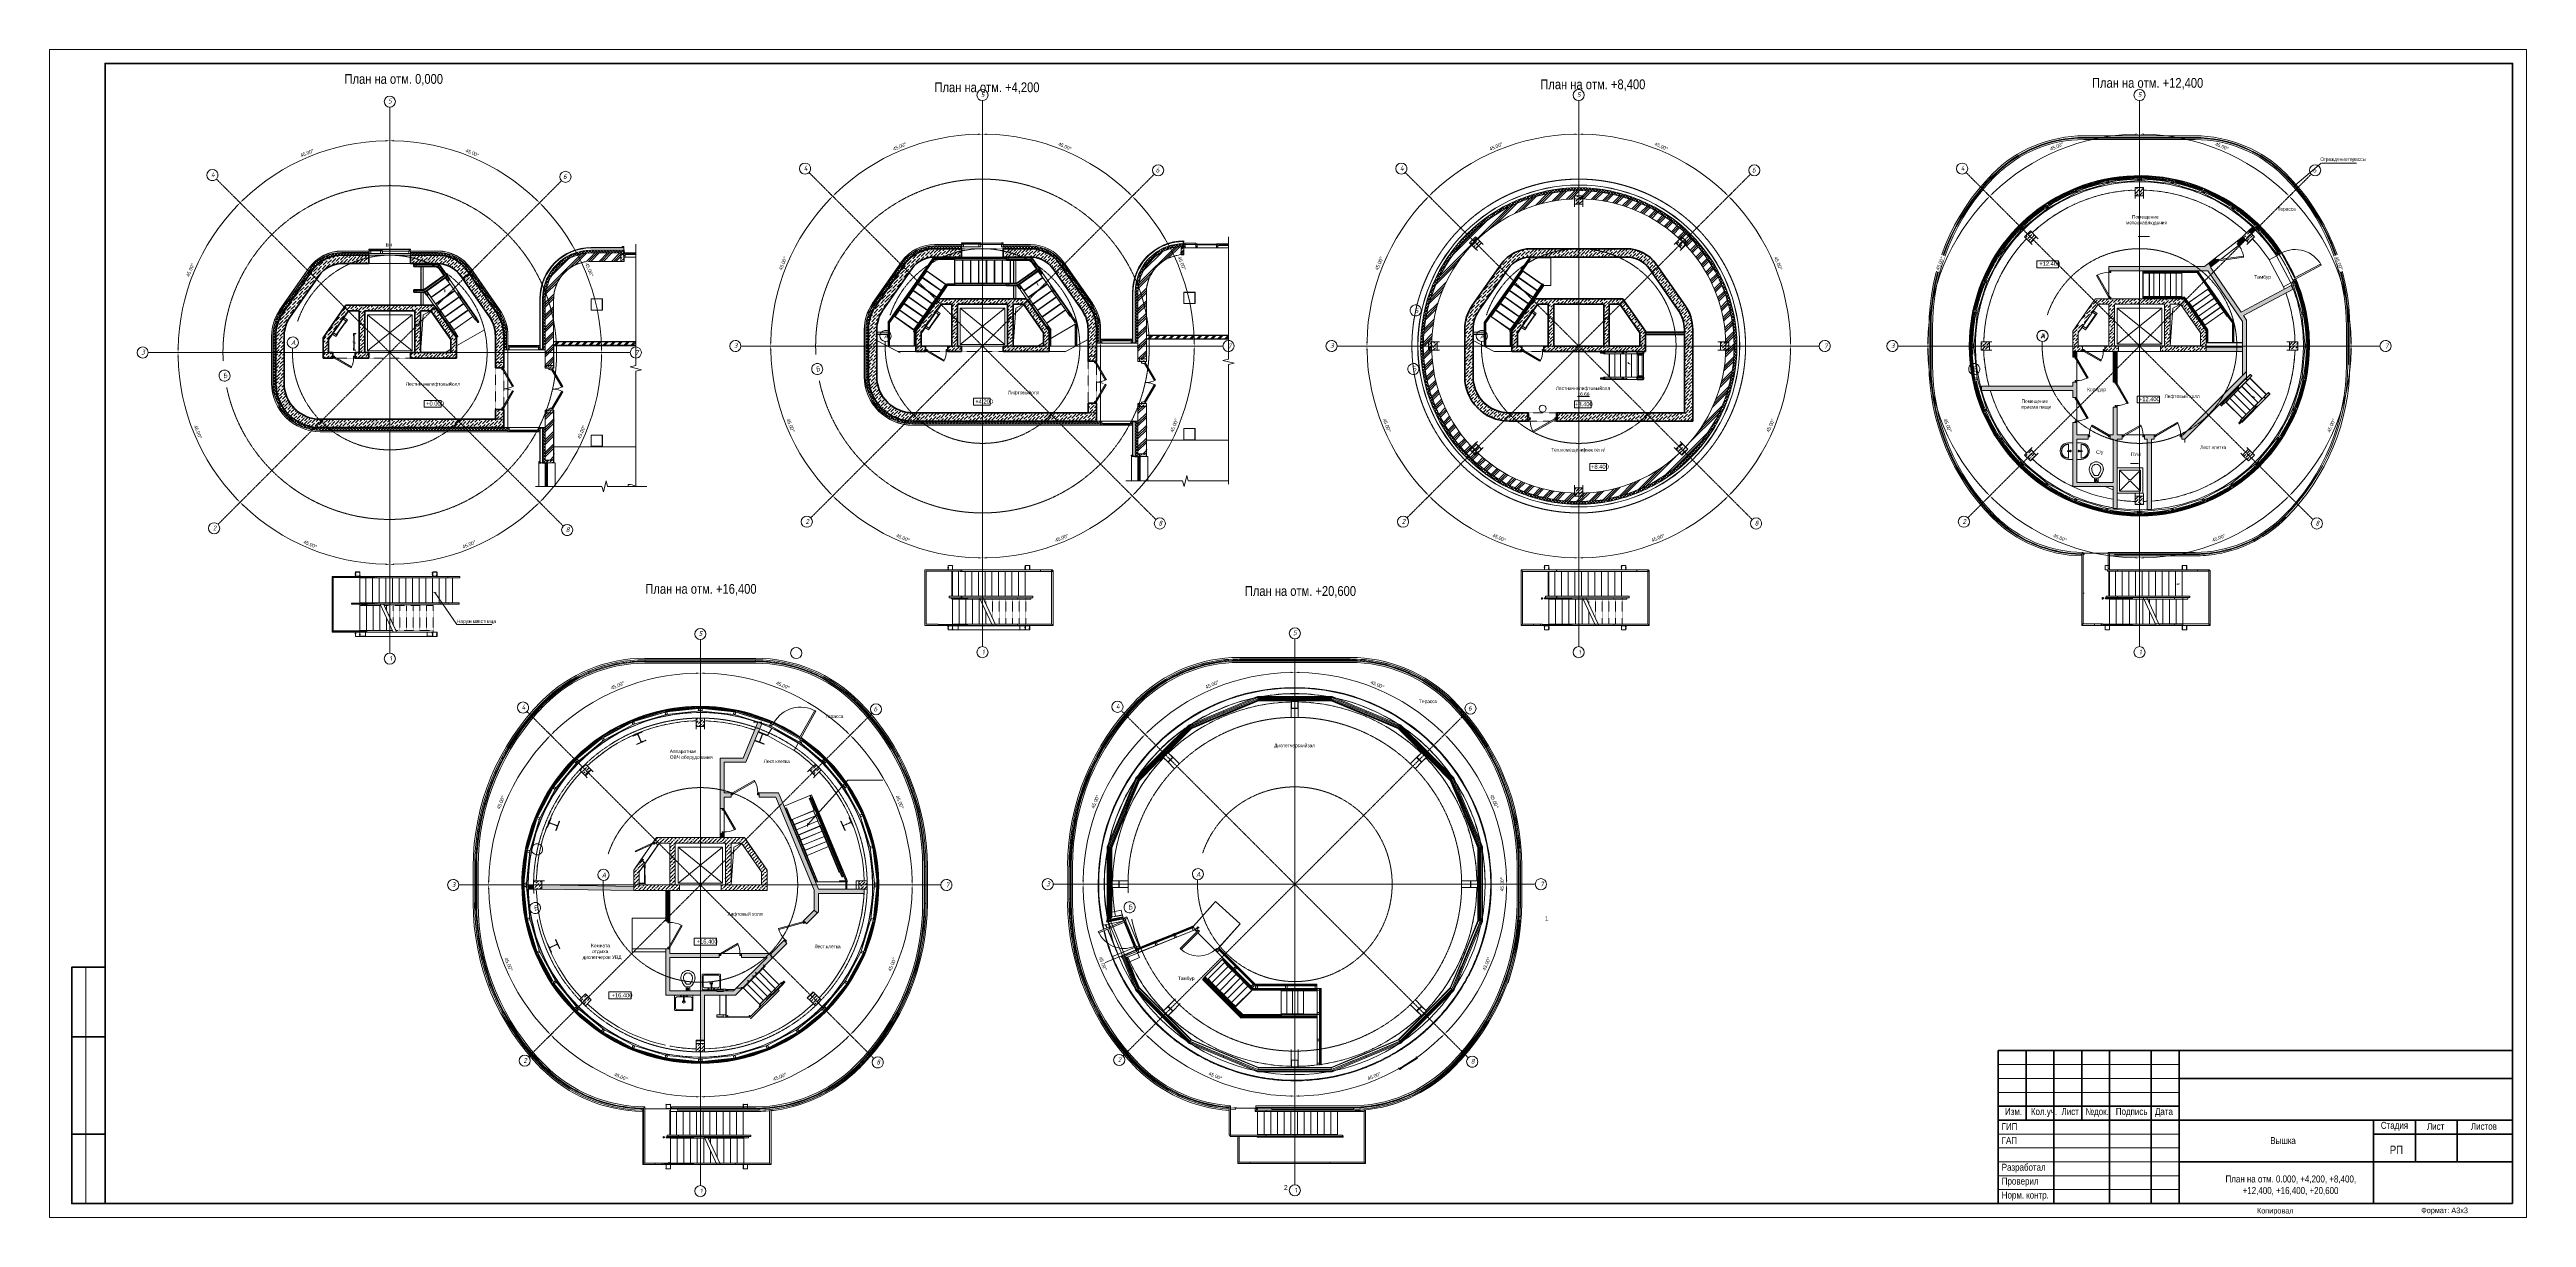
# Model space of a CAD drawing. Header units: millimetres. Extents: x 223 to 163467, y -12002 to 99672.
# Drawn here: x 74374 to 163467, y -12002 to 29992 of the extents above; entities that cross this region are included whole.
import ezdxf

# ---------------------------------------------------------------- set-up
doc = ezdxf.new("R2010")
doc.units = ezdxf.units.MM
for name, pattern in [('ADSK_Линия сетки', [21, 12, -3, 3, -3]), ('Сверху', [3.96875, 2.38125, -1.5875]), ('Сверху_2_', [3.96875, 2.38125, -1.5875]), ('Скрытая', [7.14375, 4.7625, -2.38125]), ('Скрытая_2_', [7.14375, 4.7625, -2.38125])]:
    doc.linetypes.add(name, pattern=pattern)
for name, color, linetype, lineweight in [('A-ANNO-DIMS', 7, 'Continuous', 9), ('A-ANNO-NOTE', 7, 'Continuous', 9), ('A-AREA', 7, 'Continuous', 9), ('A-AREA-IDEN', 7, 'Continuous', 9), ('A-DETL-GENF', 7, 'Continuous', 9), ('A-DETL-MEDM', 7, 'Continuous', 18), ('A-DETL-THIN', 7, 'Continuous', 15), ('A-DOOR', 7, 'Continuous', 9), ('A-DOOR-FRAM', 7, 'Continuous', 15), ('A-DOOR-IDEN', 7, 'Continuous', 9), ('A-FLOR', 7, 'Continuous', 9), ('A-GENM', 7, 'Continuous', 9), ('A-GLAZ', 7, 'Continuous', 9), ('A-GLAZ-CURT', 7, 'Continuous', 9), ('A-GLAZ-CWMG', 7, 'Continuous', 9), ('A-GLAZ-SILL', 7, 'Continuous', 9), ('A-WALL', 7, 'Continuous', 9), ('A-WALL-IDEN', 7, 'Continuous', 9), ('A-WALL-PATT', 7, 'Continuous', 18), ('G-ANNO-DIMS', 7, 'Continuous', 9), ('G-ANNO-TEXT', 7, 'Continuous', 9), ('G-ANNO-TTLB', 7, 'Continuous', 9), ('I-WALL', 7, 'Continuous', 9), ('P-SANR-FIXT', 7, 'Continuous', 5), ('S-BEAM', 7, 'Continuous', 9), ('S-COLS', 7, 'Continuous', 9), ('S-FSTN', 7, 'Continuous', 9), ('S-GRID', 7, 'Continuous', 9), ('S-GRID-IDEN', 7, 'Continuous', 9), ('S-RBAR-BNDY', 7, 'Continuous', 9), ('S-STRS', 7, 'Continuous', 9), ('S-STRS-MBND', 7, 'Сверху', 9), ('Ограждение', 7, 'Continuous', 9), ('Опоры', 7, 'Continuous', 9)]:
    doc.layers.add(name, color=color, linetype=linetype, lineweight=lineweight)
doc.layers.add('A-DETL', color=7, linetype='Continuous', lineweight=9, true_color=0x00a600)
for name, color, linetype in [('PDF _0', 1, 'Continuous'), ('PDF _A-ANNO-DIMS', 7, 'Continuous'), ('PDF _A-ANNO-NOTE', 7, 'Continuous'), ('PDF _A-AREA', 7, 'Continuous'), ('PDF _A-AREA-IDEN', 7, 'Continuous'), ('PDF _A-CLNG', 7, 'Continuous'), ('PDF _A-DETL', 7, 'Continuous'), ('PDF _A-DETL-GENF', 7, 'Continuous'), ('PDF _A-DETL-MEDM', 7, 'Continuous'), ('PDF _A-DOOR', 7, 'Continuous'), ('PDF _A-DOOR-FRAM', 7, 'Continuous'), ('PDF _A-FLOR', 7, 'Continuous'), ('PDF _A-GENM', 7, 'Continuous'), ('PDF _A-GLAZ', 7, 'Continuous'), ('PDF _A-GLAZ-CURT', 7, 'Continuous'), ('PDF _A-GLAZ-CWMG', 7, 'Continuous'), ('PDF _A-WALL', 7, 'Continuous'), ('PDF _A-WALL-PATT', 7, 'Continuous'), ('PDF _G-ANNO-DIMS', 7, 'Continuous'), ('PDF _G-ANNO-TTLB', 7, 'Continuous'), ('PDF _G-ANNO-TTLB-THIN', 7, 'Continuous'), ('PDF _I-WALL', 7, 'Continuous'), ('PDF _P-SANR-FIXT', 7, 'Continuous'), ('PDF _S-BEAM', 7, 'Continuous'), ('PDF _S-COLS', 7, 'Continuous'), ('PDF _S-FSTN', 7, 'Continuous'), ('PDF _S-GRID-IDEN', 7, 'Continuous'), ('PDF _S-RBAR-BNDY', 7, 'Continuous'), ('PDF _S-STRS', 7, 'Continuous'), ('PDF _S-STRS-MBND', 7, 'Continuous'), ('PDF _Ограждение', 7, 'Continuous'), ('PDF _Опоры', 7, 'Continuous'), ('PDF _Текст', 7, 'Continuous')]:
    doc.layers.add(name, color=color, linetype=linetype)
doc.layers.add('PDF _A-DETL-HDLN', color=7, linetype='Continuous', true_color=0x00a600)
doc.styles.add('GOST Common_I', font='ARIALN.TTF', dxfattribs={"height": 175})
doc.styles.add('GOST Common_I_1', font='ARIALN.TTF', dxfattribs={"height": 125})
doc.styles.add('GOST Common_I_2', font='ARIALN.TTF', dxfattribs={"height": 175})
doc.styles.add('GOST Common_I_3', font='ARIALN.TTF', dxfattribs={"height": 150})
doc.styles.add('GOST Common_I_4', font='ARIALN.TTF', dxfattribs={"height": 125})
doc.styles.add('GOST Common_I_5', font='ARIALN.TTF', dxfattribs={"height": 150})
doc.styles.add('GOST Common_I_6', font='ARIALN.TTF', dxfattribs={"height": 125})
doc.styles.add('PDF GOST Common', font='ARIALN.TTF')
doc.styles.add('PDF GOST Common Italic', font='ARIALN.TTF')
doc.styles.add('PDF ISOCPEUR Italic', font='ARIALN.TTF')
doc.dimstyles.new('Диагональ_-_Gost_2_5мм', dxfattribs={"dimscale": 304.8, "dimtxt": 125.714375, "dimasz": 0.492126, "dimexe": 0.393701, "dimexo": 0.246063, "dimgap": 0.287073, "dimtad": 1, "dimdec": 0, "dimzin": 0, "dimdsep": 46, "dimtxsty": 'GOST Common_I_6', "dimsah": 1, "dimcen": 0.09, "dimdle": 0.393701, "dimazin": 0, "dimtfac": 1, "dimtdec": 4, "dimtix": 1, "dimtmove": 0, "dimatfit": 3, "dimfxl": 1, "dimtvp": 1, "dimtfill": 1, "dimtolj": 1, "dimtzin": 0, "dimarcsym": 2})
pattern_1 = [(45, (0, 0), (42.0948, 154.348), [198.437, -39.687, 1.676, -38.011])]
pattern_2 = [(45, (0, 0), (-125.7236, 125.7236), []), (45, (0, 190.5), (-125.7236, 125.7236), [])]
pattern_3 = [(45, (0, 0), (-224.506, 224.506), []), (45, (79.38, 0), (0, 449.013), []), (45, (-79.38, 0), (0, 449.013), [])]
pattern_4 = [(0, (0, 0), (406.4, 101.6), [16.764, -288.036, 16.764, -288.036, -1625.6]), (0, (0, 0), (406.4, 101.6), [-609.6, 16.764, -592.836, 16.764, -288.036, -711.2]), (0, (0, 0), (406.4, 101.6), [-1524, 16.764, -186.436, 16.764, -491.236]), (120, (152.4, 50.8), (-291.1882, 301.1527), [16.764, -288.036, 16.764, -288.036, -1625.6]), (120, (152.4, 50.8), (-291.1882, 301.1527), [-609.6, 16.764, -592.836, 16.764, -288.036, -711.2]), (120, (152.4, 50.8), (-291.1882, 301.1527), [-1524, 16.764, -186.436, 16.764, -491.236]), (240, (203.2, 254), (-115.2118, -402.7527), [16.764, -288.036, 16.764, -288.036, -1625.6]), (240, (203.2, 254), (-115.2118, -402.7527), [-609.6, 16.764, -592.836, 16.764, -288.036, -711.2]), (240, (203.2, 254), (-115.2118, -402.7527), [-1524, 16.764, -186.436, 16.764, -491.236])]
pattern_5 = [(45, (0, 0), (-53.033, 53.033), []), (135, (0, 0), (-53.033, -53.033), [])]
pattern_6 = [(45, (0, 0), (19.44544, 125.51145), [150, -25, 5, -25])]
pattern_7 = [(330, (-6213.89, 342.414), (30, 51.9615), [])]
pattern_8 = [(210, (5063.89, 342.414), (30, -51.9615), [])]
pattern_9 = [(330, (-6213.89, -2697.63), (30, 51.9615), [])]
pattern_10 = [(210, (5063.89, -2697.63), (30, -51.9615), [])]
pattern_11 = [(315, (10007.61, -335.5), (125.7236, 125.7236), []), (315, (10198.11, -335.5), (125.7236, 125.7236), [])]
pattern_12 = [(315, (10007.61, 2439.5), (125.7236, 125.7236), []), (315, (10198.11, 2439.5), (125.7236, 125.7236), [])]
pattern_13 = [(315, (7847.61, -335.5), (125.7236, 125.7236), []), (315, (8038.11, -335.5), (125.7236, 125.7236), [])]
pattern_14 = [(315, (7847.61, 2439.5), (125.7236, 125.7236), []), (315, (8038.11, 2439.5), (125.7236, 125.7236), [])]
pattern_15 = [(45, (85793.174, 18975.266), (-53.033, 53.033), []), (135, (85793.174, 18975.266), (-53.033, -53.033), [])]
pattern_16 = [(45, (0, 0), (42.0948, 154.348), [198.438, -39.688, 1.676, -38.011])]
pattern_17 = [(45, (107111.43, 19209.21), (-53.033, 53.033), []), (135, (107111.43, 19209.21), (-53.033, -53.033), [])]
pattern_18 = [(45, (128558.12, 19209.2), (-224.506, 224.506), []), (45, (128637.5, 19209.2), (0, 449.013), []), (45, (128478.74, 19209.2), (0, 449.013), [])]
pattern_19 = [(45, (128558.12, 19209.21), (-53.033, 53.033), []), (135, (128558.12, 19209.21), (-53.033, -53.033), [])]

# ---------------------------------------------------------------- blocks, each defined once
blk = doc.blocks.new('Окно-Квадратный проем - 5800_h_х1500-2633505-1 этаж')
at = {"layer": 'A-GLAZ', "lineweight": 20}
for p, q in [((-758, -150), (-758, 150)), ((742, 150), (742, -150))]:
    blk.add_line(p, q, dxfattribs=at)
at = {"layer": 'A-GLAZ', "linetype": 'Сверху_2_', "lineweight": 20}
for p, q in [((-758, 150), (742, 150)), ((742, -150), (-758, -150))]:
    blk.add_line(p, q, dxfattribs=at)
blk = doc.blocks.new('Дверь-Проем - 2200_h_х1500-2633506-1 этаж')
at = {"layer": 'A-DETL-GENF', "linetype": 'Сверху_2_', "lineweight": 20}
for p, q in [((742, 150), (-758, 150)), ((-758, -150), (742, -150))]:
    blk.add_line(p, q, dxfattribs=at)
at = {"layer": 'A-DETL-GENF', "lineweight": 40}
for p, q in [((-758, 150), (-758, -150)), ((742, -150), (742, 150))]:
    blk.add_line(p, q, dxfattribs=at)
blk = doc.blocks.new('Дверь-Проем - 2200_h_х1500-168313-1 этаж')
at = {"layer": 'A-DETL-GENF', "linetype": 'Сверху_2_', "lineweight": 20}
for p, q in [((742, 100), (-758, 100)), ((-758, -100), (742, -100))]:
    blk.add_line(p, q, dxfattribs=at)
at = {"layer": 'A-DETL-GENF', "lineweight": 40}
for p, q in [((-758, 100), (-758, -100)), ((742, -100), (742, 100))]:
    blk.add_line(p, q, dxfattribs=at)
blk = doc.blocks.new('Дверь-Проем - 2200_h_х800-2164585-1 этаж')
at = {"layer": 'A-DETL-GENF', "linetype": 'Сверху_2_', "lineweight": 20}
for p, q in [((392, 100), (-408, 100)), ((-408, -100), (392, -100))]:
    blk.add_line(p, q, dxfattribs=at)
at = {"layer": 'A-DETL-GENF', "lineweight": 40}
for p, q in [((-408, 100), (-408, -100)), ((392, -100), (392, 100))]:
    blk.add_line(p, q, dxfattribs=at)
blk = doc.blocks.new('Гнутый прямоугольный профиль _Трубы 30245-94_ Балки - гнутый прямоуг_ проф_ 160x80x4-2176570-1 этаж')
at = {"layer": 'S-BEAM', "linetype": 'Скрытая', "lineweight": 20}
for p, q in [((127, 36), (-125, 36)), ((127, -36), (-103, -36))]:
    blk.add_line(p, q, dxfattribs=at)
blk = doc.blocks.new('Гнутый прямоугольный профиль _Трубы 30245-94_ Балки - гнутый прямоуг_ проф_ 160x80x4-2177352-1 этаж')
at = {"layer": 'S-BEAM', "linetype": 'Скрытая', "lineweight": 20}
for p, q in [((337, 36), (-397, 36)), ((337, -36), (-435, -36))]:
    blk.add_line(p, q, dxfattribs=at)
blk = doc.blocks.new('Гнутый прямоугольный профиль _Трубы 30245-94_ Балки - гнутый прямоуг_ проф_ 160x80x4-2176156-1 этаж')
at = {"layer": 'S-BEAM', "linetype": 'Скрытая', "lineweight": 20}
for p, q in [((499, 36), (-496, 36)), ((476, -36), (-424, -36))]:
    blk.add_line(p, q, dxfattribs=at)
blk = doc.blocks.new('Гнутый прямоугольный профиль _Трубы 30245-94_ Балки - гнутый прямоуг_ проф_ 160x80x4-2175205-1 этаж')
at = {"layer": 'S-BEAM', "linetype": 'Скрытая', "lineweight": 20}
for p, q in [((221, 36), (-184, 36)), ((258, -36), (-256, -36))]:
    blk.add_line(p, q, dxfattribs=at)
blk = doc.blocks.new('Гнутый прямоугольный профиль _Трубы 30245-94_ Балки - гнутый прямоуг_ проф_ 160x80x4-2183236-1 этаж')
at = {"layer": 'S-BEAM', "linetype": 'Скрытая', "lineweight": 20}
for p, q in [((-500, 36), (-972, 36)), ((420, 36), (-420, 36)), ((528, 36), (500, 36)), ((-500, -36), (-972, -36)), ((420, -36), (-420, -36)), ((528, -36), (500, -36))]:
    blk.add_line(p, q, dxfattribs=at)
blk = doc.blocks.new('ARM_ПВЛ - ПВ506-2189781-1 этаж')
at = {"layer": 'S-FSTN', "lineweight": 20}
for p, q in [((135, 415), (-135, 415)), ((-135, 415), (-135, -415)), ((135, -415), (135, 415)), ((-135, -415), (135, -415))]:
    blk.add_line(p, q, dxfattribs=at)
blk = doc.blocks.new('Уголок _ГОСТ 8509-93_ Балки - L 60x5-2403592-1 этаж')
at = {"layer": 'S-BEAM', "lineweight": 20}
for p, q in [((-1133, 790), (-1135, 788)), ((-1135, 788), (-1086, 753)), ((-1093, 764), (-1130, 790)), ((-1086, 753), (-1051, 802)), ((-1057, 803), (-1083, 766)), ((-1051, 802), (-1053, 804))]:
    blk.add_line(p, q, dxfattribs=at)
for centre, radius, start, end in [((-1131, 788), 2.3, 55, 145), ((-1089, 770), 7, 235, 325), ((-1055, 802), 2.3, 55, 145)]:
    blk.add_arc(centre, radius, start, end, dxfattribs=at)
blk = doc.blocks.new('Уголок _ГОСТ 8509-93_ Балки - L 60x5-2400494-1 этаж')
at = {"layer": 'S-BEAM', "lineweight": 20}
for p, q in [((-75, 16.6), (-75, -43.4)), ((69, 16.6), (-15, 16.6)), ((-75, -43.4), (69, -43.4))]:
    blk.add_line(p, q, dxfattribs=at)
at = {"layer": 'S-BEAM', "linetype": 'Скрытая', "lineweight": 20}
blk.add_line((69, 11.6), (-75, 11.6), dxfattribs=at)
blk = doc.blocks.new('ARM_пластина _опорная с 1 отв__ - ARM_пластина-2401404-1 этаж')
at = {"layer": 'S-FSTN', "lineweight": 20}
for p, q in [((-1244, 778), (-1249, 782)), ((-1198, 844), (-1244, 778)), ((-1203, 847), (-1198, 844))]:
    blk.add_line(p, q, dxfattribs=at)
blk = doc.blocks.new('Уголок _ГОСТ 8509-93_ Балки - L 60x5-2403593-1 этаж')
at = {"layer": 'S-BEAM', "lineweight": 20}
for p, q in [((-791, 1279), (-792, 1277)), ((-792, 1274), (-754, 1247)), ((-741, 1245), (-791, 1279)), ((-752, 1238), (-779, 1200)), ((-778, 1197), (-776, 1196)), ((-776, 1196), (-741, 1245))]:
    blk.add_line(p, q, dxfattribs=at)
for centre, radius, start, end in [((-790, 1276), 2.3, 145, 235), ((-777, 1199), 2.3, 145, 235), ((-758, 1242), 7, 325, 55)]:
    blk.add_arc(centre, radius, start, end, dxfattribs=at)
blk = doc.blocks.new('Уголок _ГОСТ 8509-93_ Балки - L 60x5-2401834-1 этаж')
at = {"layer": 'S-BEAM', "lineweight": 20}
for p, q in [((-75, 43.4), (-75, -16.6)), ((69, 43.4), (-75, 43.4)), ((-15, -16.6), (69, -16.6))]:
    blk.add_line(p, q, dxfattribs=at)
at = {"layer": 'S-BEAM', "linetype": 'Скрытая', "lineweight": 20}
blk.add_line((69, -11.6), (-75, -11.6), dxfattribs=at)
blk = doc.blocks.new('ARM_пластина _опорная с 1 отв__ - ARM_пластина-2401833-1 этаж')
at = {"layer": 'S-FSTN', "lineweight": 20}
for p, q in [((-865, 1319), (-870, 1323)), ((-819, 1385), (-865, 1319)), ((-824, 1388), (-819, 1385))]:
    blk.add_line(p, q, dxfattribs=at)
blk = doc.blocks.new('Круг _ГОСТ 2590-88_ Балки - r_ 16-2403175-1 этаж')
at = {"layer": 'S-BEAM', "lineweight": 20}
for p, q in [((270, 8), (-270, 8)), ((-242, -8), (242, -8))]:
    blk.add_line(p, q, dxfattribs=at)
at = {"layer": 'S-BEAM', "lineweight": 20, "flags": 128}
for points in [[(-270, -8), (-270, -8), (-270, -7), (-270, -6), (-270, -4), (-270, -2), (-270, 0), (-270, 2), (-270, 4), (-270, 6), (-270, 7), (-270, 8), (-270, 8)], [(270, 8), (270, 8), (270, 7), (270, 6), (270, 4), (270, 2), (270, 0), (270, -2), (270, -4), (270, -6), (270, -7), (270, -8), (270, -8)]]:
    blk.add_lwpolyline(points, dxfattribs=at)
blk = doc.blocks.new('КДП Вышка - КР_rvt-1-1 этаж')
at = {"layer": 'A-WALL-PATT', "lineweight": 20}
h = blk.add_hatch(dxfattribs=at)
h.set_pattern_fill('FP_1', color=256, style=0, pattern_type=2)
h.set_pattern_definition(pattern_1)
h.paths.add_polyline_path([(-1722, 2896), (-1656, 2980), (-1582, 3056), (-1500, 3125), (-1411, 3184), (-1316, 3233), (-1217, 3272), (-1114, 3300), (-1009, 3317), (-902, 3322), (-902, 3622), (-1027, 3616), (-1150, 3599), (-1272, 3569), (-1389, 3528), (-1503, 3476), (-1610, 3413), (-1712, 3340), (-1805, 3258), (-1891, 3167), (-1967, 3068), (-1903, 3023)], flags=0)
h = blk.add_hatch(dxfattribs=at)
h.set_pattern_fill('FP_1', color=256, style=0, pattern_type=2)
h.set_pattern_definition(pattern_1)
h.paths.add_polyline_path([(2503, 3322), (2541, 3322), (2541, 3622), (1569, 3622), (1569, 3322), (2420, 3322)], flags=0)
h.paths.add_polyline_path([(69, 3322), (69, 3622), (-902, 3622), (-902, 3322), (-573, 3322)], flags=0)
h = blk.add_hatch(dxfattribs=at)
h.set_pattern_fill('FP_1', color=256, style=0, pattern_type=2)
h.set_pattern_definition(pattern_1)
h.paths.add_polyline_path([(3361, 2896), (3606, 3068), (3530, 3167), (3444, 3258), (3351, 3340), (3249, 3413), (3142, 3476), (3028, 3528), (2911, 3569), (2789, 3599), (2666, 3616), (2541, 3622), (2541, 3322), (2648, 3317), (2753, 3300), (2856, 3272), (2955, 3233), (3050, 3184), (3139, 3125), (3221, 3056), (3295, 2980)], flags=0)
h = blk.add_hatch(dxfattribs=at)
h.set_pattern_fill('FP_1', color=256, style=0, pattern_type=2)
h.set_pattern_definition(pattern_1)
h.paths.add_polyline_path([(-2763, 1408), (-1722, 2896), (-1967, 3068), (-3009, 1580)], flags=0)
h = blk.add_hatch(dxfattribs=at)
h.set_pattern_fill('FP_1', color=256, style=0, pattern_type=2)
h.set_pattern_definition(pattern_1)
h.paths.add_polyline_path([(4402, 1408), (4648, 1580), (3606, 3068), (3361, 2896), (4082, 1865)], flags=0)
h = blk.add_hatch(dxfattribs=at)
h.set_pattern_fill('FP_1', color=256, style=0, pattern_type=2)
h.set_pattern_definition(pattern_1)
h.paths.add_polyline_path([(2420, 1622), (2543, 1622), (2403, 1822), (-764, 1822), (-904, 1622), (2299, 1622)], flags=0)
h = blk.add_hatch(dxfattribs=at)
h.set_pattern_fill('FP_1', color=256, style=0, pattern_type=2)
h.set_pattern_definition(pattern_1)
h.paths.add_polyline_path([(-2981, 720), (-2974, 842), (-2956, 962), (-2925, 1080), (-2882, 1195), (-2828, 1304), (-2763, 1408), (-3009, 1580), (-3080, 1470), (-3140, 1354), (-3190, 1233), (-3229, 1108), (-3258, 980), (-3275, 850), (-3281, 720), (-3233, 720)], flags=0)
h = blk.add_hatch(dxfattribs=at)
h.set_pattern_fill('FP_1', color=256, style=0, pattern_type=2)
h.set_pattern_definition(pattern_1)
h.paths.add_polyline_path([(-1581, 308), (-660, 1622), (-904, 1622), (-1581, 657)], flags=0)
h = blk.add_hatch(dxfattribs=at)
h.set_pattern_fill('FP_1', color=256, style=0, pattern_type=2)
h.set_pattern_definition(pattern_1)
h.paths.add_polyline_path([(-81, 122), (-81, 1622), (-281, 1622), (-281, 122)], flags=0)
h = blk.add_hatch(dxfattribs=at)
h.set_pattern_fill('FP_1', color=256, style=0, pattern_type=2)
h.set_pattern_definition(pattern_1)
h.paths.add_polyline_path([(1919, 122), (1919, 1622), (1719, 1622), (1719, 122)], flags=0)
h = blk.add_hatch(dxfattribs=at)
h.set_pattern_fill('FP_1', color=256, style=0, pattern_type=2)
h.set_pattern_definition(pattern_1)
h.paths.add_polyline_path([(3219, 308), (3219, 657), (2543, 1622), (2299, 1622), (3141, 420)], flags=0)
h = blk.add_hatch(dxfattribs=at)
h.set_pattern_fill('FP_1', color=256, style=0, pattern_type=2)
h.set_pattern_definition(pattern_1)
h.paths.add_polyline_path([(4919, 720), (4914, 850), (4897, 980), (4868, 1108), (4829, 1233), (4779, 1354), (4719, 1470), (4648, 1580), (4402, 1408), (4467, 1304), (4521, 1195), (4564, 1080), (4595, 962), (4613, 842), (4619, 720), (4747, 720)], flags=0)
h = blk.add_hatch(dxfattribs=at)
h.set_pattern_fill('FP_1', color=256, style=0, pattern_type=2)
h.set_pattern_definition(pattern_1)
h.paths.add_polyline_path([(-3233, -978), (-2981, -978), (-2981, 720), (-3281, 720), (-3281, -978)], flags=0)
h = blk.add_hatch(dxfattribs=at)
h.set_pattern_fill('FP_1', color=256, style=0, pattern_type=2)
h.set_pattern_definition(pattern_1)
h.paths.add_polyline_path([(-1581, 122), (-1381, 122), (-1381, 593), (-1581, 308)], flags=0)
h = blk.add_hatch(dxfattribs=at)
h.set_pattern_fill('FP_1', color=256, style=0, pattern_type=2)
h.set_pattern_definition(pattern_1)
h.paths.add_polyline_path([(3219, -78), (3219, 122), (1569, 122), (1569, -78), (2752, -78)], flags=0)
h.paths.add_polyline_path([(69, -78), (69, 122), (-431, 122), (-431, -78)], flags=0)
h.paths.add_polyline_path([(-1231, -78), (-1231, 122), (-1581, 122), (-1581, -78)], flags=0)
h = blk.add_hatch(dxfattribs=at)
h.set_pattern_fill('FP_1', color=256, style=0, pattern_type=2)
h.set_pattern_definition(pattern_1)
h.paths.add_polyline_path([(3019, 122), (3219, 122), (3219, 308), (3019, 593)], flags=0)
h = blk.add_hatch(dxfattribs=at)
h.set_pattern_fill('FP_1', color=256, style=0, pattern_type=2)
h.set_pattern_definition(pattern_1)
h.paths.add_polyline_path([(4619, -2278), (4919, -2278), (4919, -1928), (4619, -1928)], flags=0)
h.paths.add_polyline_path([(4619, -428), (4919, -428), (4919, 720), (4619, 720)], flags=0)
h = blk.add_hatch(dxfattribs=at)
h.set_pattern_fill('FP_1', color=256, style=0, pattern_type=2)
h.set_pattern_definition(pattern_1)
h.paths.add_polyline_path([(-1681, -2578), (-1681, -2278), (-1808, -2271), (-1934, -2253), (-2058, -2222), (-2178, -2179), (-2293, -2124), (-2403, -2059), (-2505, -1983), (-2600, -1897), (-2685, -1802), (-2761, -1700), (-2827, -1590), (-2882, -1475), (-2925, -1355), (-2956, -1231), (-2974, -1105), (-2981, -978), (-3281, -978), (-3274, -1117), (-3256, -1255), (-3226, -1392), (-3184, -1525), (-3131, -1654), (-3066, -1778), (-2991, -1895), (-2906, -2006), (-2812, -2109), (-2709, -2203), (-2598, -2288), (-2481, -2363), (-2357, -2428), (-2228, -2481), (-2095, -2523), (-1958, -2553), (-1820, -2572)], flags=0)
h = blk.add_hatch(dxfattribs=at)
h.set_pattern_fill('FP_1', color=256, style=0, pattern_type=2)
h.set_pattern_definition(pattern_1)
h.paths.add_polyline_path([(4919, -2578), (4919, -2278), (-1681, -2278), (-1681, -2578), (4747, -2578)], flags=0)
at = {"layer": 'I-WALL', "lineweight": 40}
for p, q in [((69, 3622), (-902, 3622)), ((69, 3322), (69, 3622)), ((2541, 3622), (1569, 3622)), ((1569, 3622), (1569, 3322)), ((-1967, 3068), (-3009, 1580)), ((-2763, 1408), (-1722, 2896)), ((-902, 3322), (69, 3322)), ((1569, 3322), (2541, 3322)), ((3361, 2896), (4402, 1408)), ((4648, 1580), (3606, 3068)), ((-764, 1822), (-904, 1622)), ((2403, 1822), (-764, 1822)), ((2543, 1622), (2403, 1822)), ((-904, 1622), (-1581, 657)), ((-1381, 593), (-660, 1622)), ((-660, 1622), (-281, 1622)), ((-281, 1622), (-281, 122)), ((-81, 1622), (1719, 1622)), ((-81, 122), (-81, 1622)), ((1719, 1622), (1719, 122)), ((1919, 1622), (2299, 1622)), ((1919, 122), (1919, 1622)), ((2299, 1622), (3019, 593)), ((3219, 657), (2543, 1622)), ((-3281, 720), (-3281, -978)), ((-2981, -978), (-2981, 720)), ((-1581, 657), (-1581, 308)), ((-1581, 308), (-1581, 122)), ((-1581, 122), (-1581, -78)), ((-1381, 122), (-1381, 593)), ((-1231, 122), (-1381, 122)), ((-281, 122), (-431, 122)), ((69, 122), (-81, 122)), ((1719, 122), (1569, 122)), ((3019, 122), (1919, 122)), ((3019, 593), (3019, 122)), ((3219, 308), (3219, 657)), ((3219, 122), (3219, 308)), ((3219, -78), (3219, 122)), ((4619, 720), (4619, -428)), ((4919, -428), (4919, 720)), ((-1581, -78), (-1231, -78)), ((-431, -78), (69, -78)), ((1569, -78), (3219, -78)), ((4619, -2278), (-1681, -2278)), ((-1681, -2578), (4919, -2578)), ((4619, -1928), (4619, -2278)), ((4919, -2278), (4919, -1928)), ((4919, -2578), (4919, -2278))]:
    blk.add_line(p, q, dxfattribs=at)
at = {"layer": 'I-WALL', "lineweight": 20}
for p, q in [((69, 3622), (1569, 3622)), ((1569, 3322), (69, 3322))]:
    blk.add_line(p, q, dxfattribs=at)
at = {"layer": 'I-WALL', "lineweight": 40}
for centre, radius, start, end in [((-902, 2322), 1300, 90, 145), ((2541, 2322), 1300, 35, 90), ((-902, 2322), 1000, 90, 145), ((2541, 2322), 1000, 35, 90), ((-1781, 720), 1500, 145, 180), ((-1781, 720), 1200, 145, 180), ((3419, 720), 1200, 0, 35), ((3419, 720), 1500, 360, 35), ((-1681, -978), 1600, 180, 270), ((-1681, -978), 1300, 180, 270)]:
    blk.add_arc(centre, radius, start, end, dxfattribs=at)
at = {"layer": 'S-BEAM', "lineweight": 60}
for p, q in [((1683, 3286), (1683, 3222)), ((1690, 3222), (1690, 3286)), ((1788, 3294), (1697, 3294)), ((1697, 3290), (1788, 3290)), ((1788, 3218), (1697, 3218)), ((1697, 3214), (1788, 3214)), ((1788, 3290), (1788, 3294)), ((2593, 3294), (1788, 3294)), ((1788, 3294), (1788, 3290)), ((1788, 3290), (2591, 3290)), ((1788, 3214), (1788, 3218)), ((2554, 3218), (1788, 3218)), ((1788, 3218), (1788, 3214)), ((1788, 3214), (2552, 3214)), ((2780, 2888), (2047, 2374)), ((2049, 2370), (2786, 2887)), ((2886, 2869), (2071, 2298)), ((2073, 2294), (2892, 2868)), ((2552, 3214), (2554, 3218)), ((2554, 3218), (2552, 3214)), ((2552, 3214), (2780, 2888)), ((2786, 2887), (2554, 3218)), ((2591, 3290), (2593, 3294)), ((2593, 3294), (2591, 3290)), ((2591, 3290), (2886, 2869)), ((2593, 3294), (2593, 3294)), ((2892, 2868), (2593, 3294)), ((2786, 2887), (2780, 2888)), ((2780, 2888), (2786, 2887)), ((2830, 2824), (2826, 2822)), ((2826, 2822), (2900, 2716)), ((2903, 2719), (2830, 2824)), ((2892, 2868), (2886, 2869)), ((2886, 2869), (2892, 2868)), ((2892, 2868), (2889, 2866)), ((2889, 2866), (2962, 2760)), ((2966, 2762), (2892, 2868)), ((2892, 2868), (2892, 2868)), ((2963, 2752), (2911, 2715)), ((2915, 2710), (2967, 2746)), ((1683, 2366), (1683, 2302)), ((1690, 2302), (1690, 2366)), ((1788, 2374), (1697, 2374)), ((1697, 2370), (1788, 2370)), ((1788, 2298), (1697, 2298)), ((1697, 2294), (1788, 2294)), ((1788, 2370), (1788, 2374)), ((2047, 2374), (1788, 2374)), ((1788, 2374), (1788, 2370)), ((1788, 2370), (2049, 2370)), ((1788, 2294), (1788, 2298)), ((2071, 2298), (1788, 2298)), ((1788, 2298), (1788, 2294)), ((1788, 2294), (2073, 2294)), ((2049, 2370), (2047, 2374)), ((2047, 2374), (2049, 2370)), ((2073, 2294), (2071, 2298)), ((2071, 2298), (2073, 2294)), ((2076, 2297), (2073, 2294)), ((2073, 2294), (2147, 2189)), ((2150, 2191), (2076, 2297)), ((2138, 2340), (2135, 2338)), ((2135, 2338), (2209, 2232)), ((2212, 2235), (2138, 2340)), ((2210, 2224), (2157, 2188)), ((2161, 2182), (2214, 2219)), ((3283, 2286), (3276, 2281)), ((3276, 2275), (3285, 2262)), ((3277, 2279), (3285, 2284)), ((3287, 2263), (3278, 2276)), ((3287, 2283), (3296, 2270)), ((3298, 2271), (3289, 2284)), ((3297, 2267), (3289, 2262)), ((3291, 2260), (3298, 2265)), ((3351, 2116), (3364, 2098)), ((3370, 2134), (3352, 2121)), ((3366, 2099), (3353, 2117)), ((3354, 2120), (3372, 2132)), ((3386, 2111), (3368, 2098)), ((3370, 2097), (3388, 2109)), ((3374, 2132), (3387, 2114)), ((3389, 2115), (3376, 2133)), ((3611, 1818), (3604, 1813)), ((3604, 1807), (3613, 1794)), ((3605, 1811), (3612, 1816)), ((3614, 1795), (3605, 1808)), ((3615, 1815), (3624, 1802)), ((3625, 1803), (3616, 1816)), ((3624, 1799), (3617, 1794)), ((3619, 1792), (3626, 1797)), ((2493, 1733), (2485, 1728)), ((2486, 1722), (2495, 1709)), ((2487, 1725), (2494, 1731)), ((2496, 1710), (2487, 1722)), ((2497, 1729), (2506, 1716)), ((2507, 1717), (2498, 1730)), ((2506, 1713), (2499, 1708)), ((2500, 1706), (2508, 1711)), ((2598, 1588), (2610, 1570)), ((2617, 1606), (2599, 1594)), ((2612, 1571), (2599, 1589)), ((2600, 1592), (2618, 1605)), ((2633, 1583), (2615, 1571)), ((2616, 1569), (2634, 1582)), ((2621, 1604), (2633, 1586)), ((2635, 1587), (2622, 1605)), ((2820, 1265), (2813, 1260)), ((2814, 1254), (2823, 1241)), ((2815, 1257), (2822, 1263)), ((2824, 1242), (2815, 1254)), ((2825, 1261), (2834, 1249)), ((2835, 1249), (2826, 1262)), ((2834, 1246), (2827, 1240)), ((2828, 1238), (2835, 1243)), ((3925, 1346), (3902, 1330)), ((3904, 1318), (3912, 1307)), ((3905, 1326), (3928, 1342)), ((3914, 1309), (3906, 1320)), ((3942, 1322), (3919, 1306)), ((3922, 1302), (3945, 1318)), ((3934, 1340), (3942, 1328)), ((3944, 1330), (3936, 1341)), ((3172, 819), (3149, 803)), ((3150, 791), (3158, 779)), ((3152, 798), (3175, 814)), ((3160, 781), (3152, 792)), ((3189, 795), (3166, 778)), ((3169, 774), (3192, 790)), ((3180, 812), (3188, 801)), ((3191, 802), (3183, 814))]:
    blk.add_line(p, q, dxfattribs=at)
at = {"layer": 'S-BEAM', "lineweight": 20}
for p, q in [((1770, 3222), (1770, 3286)), ((1770, 3286), (1770, 3222)), ((1939, 3322), (1939, 3294)), ((1939, 3214), (1939, 2374)), ((2019, 3294), (2019, 3322)), ((2019, 2374), (2019, 3214)), ((2556, 3222), (2589, 3286)), ((2589, 3286), (2556, 3222)), ((2881, 2870), (2792, 2886)), ((2792, 2886), (2881, 2870)), ((2882, 2870), (2881, 2870)), ((2892, 2868), (2892, 2868)), ((2900, 2716), (3897, 1292)), ((3963, 1338), (2966, 2762)), ((1770, 2302), (1770, 2366)), ((1770, 2366), (1770, 2302)), ((1939, 2294), (1939, 1822)), ((2019, 1822), (2019, 2294)), ((2070, 2302), (2050, 2366)), ((2050, 2366), (2070, 2302)), ((2147, 2189), (2403, 1822)), ((3209, 810), (2212, 2235)), ((2302, 2106), (2990, 2588)), ((2303, 2113), (2302, 2106)), ((2466, 1872), (3154, 2354)), ((2467, 1879), (2466, 1872)), ((3157, 2349), (2469, 1868)), ((2469, 1868), (2476, 1866)), ((2630, 1638), (3318, 2120)), ((2794, 1404), (3482, 1886)), ((2990, 2588), (2983, 2589)), ((3154, 2354), (3147, 2355)), ((3156, 2343), (3157, 2349)), ((3285, 2262), (3376, 2133)), ((3616, 1816), (3298, 2271)), ((3318, 2120), (3311, 2121)), ((3389, 2115), (3604, 1807)), ((3482, 1886), (3475, 1887)), ((3613, 1794), (3926, 1347)), ((4027, 1230), (3625, 1803)), ((2495, 1709), (2814, 1254)), ((2598, 1588), (2507, 1717)), ((2826, 1262), (2610, 1570)), ((2631, 1645), (2630, 1638)), ((2795, 1411), (2794, 1404)), ((2823, 1241), (3224, 667)), ((3148, 802), (2835, 1249)), ((2957, 1170), (3645, 1652)), ((2959, 1177), (2957, 1170)), ((2968, 1165), (2961, 1166)), ((3113, 948), (3121, 936)), ((3121, 936), (3809, 1418)), ((3121, 936), (3122, 943)), ((3122, 943), (3121, 936)), ((3645, 1652), (3638, 1653)), ((3809, 1418), (3802, 1419)), ((3912, 1307), (3986, 1201)), ((4018, 1224), (3944, 1330)), ((4016, 1218), (3993, 1202)), ((4025, 1226), (4018, 1222)), ((3158, 779), (3232, 673)), ((3265, 696), (3191, 802)), ((3234, 673), (3227, 668)), ((3262, 690), (3239, 674))]:
    blk.add_line(p, q, dxfattribs=at)
at = {"layer": 'S-BEAM', "lineweight": 60, "flags": 128}
for points in [[(1697, 3294), (1694, 3294), (1692, 3294), (1689, 3293), (1687, 3292), (1685, 3291), (1684, 3289), (1683, 3288), (1683, 3286)], [(1683, 3222), (1683, 3221), (1684, 3219), (1685, 3218), (1687, 3217), (1689, 3216), (1692, 3215), (1694, 3215), (1697, 3214)], [(1690, 3286), (1690, 3287), (1691, 3288), (1691, 3289), (1692, 3289), (1693, 3290), (1694, 3290), (1696, 3290), (1697, 3290)], [(1697, 3218), (1696, 3218), (1694, 3219), (1693, 3219), (1692, 3220), (1691, 3220), (1691, 3221), (1690, 3222), (1690, 3222)], [(2900, 2716), (2902, 2714), (2904, 2712), (2906, 2711), (2908, 2710), (2910, 2709), (2912, 2709), (2913, 2709), (2915, 2710)], [(2911, 2715), (2910, 2715), (2909, 2715), (2908, 2715), (2907, 2715), (2906, 2716), (2905, 2717), (2904, 2718), (2903, 2719)], [(2962, 2760), (2963, 2759), (2964, 2758), (2964, 2757), (2964, 2755), (2964, 2754), (2964, 2753), (2964, 2753), (2963, 2752)], [(2967, 2746), (2968, 2747), (2969, 2749), (2969, 2751), (2969, 2753), (2969, 2755), (2968, 2758), (2967, 2760), (2966, 2762)], [(1697, 2374), (1694, 2374), (1692, 2374), (1689, 2373), (1687, 2372), (1685, 2371), (1684, 2369), (1683, 2368), (1683, 2366)], [(1683, 2302), (1683, 2301), (1684, 2299), (1685, 2298), (1687, 2297), (1689, 2296), (1692, 2295), (1694, 2295), (1697, 2294)], [(1690, 2366), (1690, 2367), (1691, 2368), (1691, 2369), (1692, 2369), (1693, 2370), (1694, 2370), (1696, 2370), (1697, 2370)], [(1697, 2298), (1696, 2298), (1694, 2299), (1693, 2299), (1692, 2300), (1691, 2300), (1691, 2301), (1690, 2302), (1690, 2302)], [(2147, 2189), (2148, 2187), (2150, 2185), (2152, 2183), (2154, 2182), (2156, 2181), (2158, 2181), (2160, 2181), (2161, 2182)], [(2157, 2188), (2156, 2187), (2156, 2187), (2155, 2187), (2154, 2188), (2153, 2188), (2152, 2189), (2151, 2190), (2150, 2191)], [(2209, 2232), (2210, 2231), (2210, 2230), (2211, 2229), (2211, 2228), (2211, 2227), (2211, 2226), (2210, 2225), (2210, 2224)], [(2214, 2219), (2215, 2220), (2215, 2221), (2216, 2223), (2216, 2225), (2215, 2228), (2215, 2230), (2214, 2232), (2212, 2235)], [(3276, 2281), (3275, 2281), (3275, 2280), (3275, 2279), (3275, 2279), (3275, 2278), (3275, 2277), (3276, 2276), (3276, 2275)], [(3278, 2276), (3277, 2276), (3277, 2277), (3277, 2277), (3277, 2278), (3277, 2278), (3277, 2278), (3277, 2279), (3277, 2279)], [(3289, 2284), (3288, 2284), (3287, 2285), (3287, 2286), (3286, 2286), (3285, 2286), (3284, 2287), (3284, 2287), (3283, 2286)], [(3285, 2284), (3285, 2284), (3285, 2284), (3286, 2284), (3286, 2284), (3286, 2284), (3287, 2284), (3287, 2283), (3287, 2283)], [(3285, 2262), (3286, 2261), (3287, 2261), (3288, 2260), (3288, 2260), (3289, 2259), (3290, 2259), (3290, 2259), (3291, 2260)], [(3289, 2262), (3289, 2262), (3289, 2262), (3288, 2262), (3288, 2262), (3288, 2262), (3287, 2262), (3287, 2263), (3287, 2263)], [(3296, 2270), (3297, 2270), (3297, 2269), (3297, 2269), (3297, 2268), (3297, 2268), (3297, 2267), (3297, 2267), (3297, 2267)], [(3298, 2265), (3299, 2265), (3299, 2266), (3299, 2267), (3299, 2267), (3299, 2268), (3299, 2269), (3298, 2270), (3298, 2271)], [(3604, 1813), (3603, 1813), (3603, 1812), (3603, 1811), (3603, 1811), (3603, 1810), (3603, 1809), (3604, 1808), (3604, 1807)], [(3605, 1808), (3605, 1808), (3605, 1809), (3605, 1809), (3605, 1810), (3605, 1810), (3605, 1811), (3605, 1811), (3605, 1811)], [(3616, 1816), (3616, 1817), (3615, 1817), (3614, 1818), (3614, 1818), (3613, 1819), (3612, 1819), (3611, 1819), (3611, 1818)], [(3612, 1816), (3613, 1816), (3613, 1816), (3613, 1816), (3614, 1816), (3614, 1816), (3614, 1816), (3615, 1815), (3615, 1815)], [(3613, 1794), (3614, 1793), (3614, 1793), (3615, 1792), (3616, 1792), (3617, 1791), (3617, 1791), (3618, 1791), (3619, 1792)], [(3617, 1794), (3617, 1794), (3616, 1794), (3616, 1794), (3616, 1794), (3615, 1794), (3615, 1794), (3615, 1795), (3614, 1795)], [(3624, 1802), (3624, 1802), (3625, 1801), (3625, 1801), (3625, 1800), (3625, 1800), (3625, 1800), (3625, 1799), (3624, 1799)], [(3626, 1797), (3626, 1797), (3627, 1798), (3627, 1799), (3627, 1799), (3627, 1800), (3626, 1801), (3626, 1802), (3625, 1803)], [(2485, 1728), (2485, 1727), (2485, 1727), (2485, 1726), (2485, 1725), (2485, 1724), (2485, 1723), (2485, 1722), (2486, 1722)], [(2487, 1722), (2487, 1723), (2487, 1723), (2487, 1724), (2486, 1724), (2486, 1725), (2487, 1725), (2487, 1725), (2487, 1725)], [(2498, 1730), (2498, 1731), (2497, 1732), (2496, 1732), (2495, 1733), (2495, 1733), (2494, 1733), (2493, 1733), (2493, 1733)], [(2494, 1731), (2495, 1731), (2495, 1731), (2495, 1731), (2496, 1731), (2496, 1730), (2496, 1730), (2497, 1730), (2497, 1729)], [(2495, 1709), (2496, 1708), (2496, 1707), (2497, 1707), (2498, 1706), (2499, 1706), (2499, 1706), (2500, 1706), (2500, 1706)], [(2499, 1708), (2499, 1708), (2498, 1708), (2498, 1708), (2498, 1708), (2497, 1709), (2497, 1709), (2496, 1709), (2496, 1710)], [(2506, 1716), (2506, 1716), (2506, 1716), (2507, 1715), (2507, 1715), (2507, 1714), (2507, 1714), (2506, 1714), (2506, 1713)], [(2508, 1711), (2508, 1712), (2508, 1712), (2509, 1713), (2509, 1714), (2508, 1715), (2508, 1716), (2508, 1716), (2507, 1717)], [(2813, 1260), (2813, 1259), (2812, 1259), (2812, 1258), (2812, 1257), (2812, 1256), (2813, 1255), (2813, 1254), (2814, 1254)], [(2815, 1254), (2815, 1255), (2814, 1255), (2814, 1256), (2814, 1256), (2814, 1257), (2814, 1257), (2814, 1257), (2815, 1257)], [(2826, 1262), (2825, 1263), (2825, 1264), (2824, 1264), (2823, 1265), (2822, 1265), (2822, 1265), (2821, 1265), (2820, 1265)], [(2822, 1263), (2822, 1263), (2823, 1263), (2823, 1263), (2823, 1263), (2824, 1262), (2824, 1262), (2824, 1262), (2825, 1261)], [(2823, 1241), (2823, 1240), (2824, 1239), (2825, 1239), (2825, 1238), (2826, 1238), (2827, 1238), (2828, 1238), (2828, 1238)], [(2827, 1240), (2826, 1240), (2826, 1240), (2826, 1240), (2825, 1240), (2825, 1241), (2825, 1241), (2824, 1241), (2824, 1242)], [(2834, 1249), (2834, 1248), (2834, 1248), (2834, 1247), (2834, 1247), (2834, 1246), (2834, 1246), (2834, 1246), (2834, 1246)], [(2835, 1243), (2836, 1244), (2836, 1244), (2836, 1245), (2836, 1246), (2836, 1247), (2836, 1248), (2835, 1249), (2835, 1249)], [(3902, 1330), (3902, 1330), (3901, 1328), (3901, 1327), (3901, 1325), (3901, 1324), (3902, 1322), (3902, 1320), (3904, 1318)], [(3906, 1320), (3905, 1321), (3905, 1322), (3905, 1323), (3905, 1324), (3905, 1324), (3905, 1325), (3905, 1326), (3905, 1326)], [(3912, 1307), (3913, 1305), (3914, 1304), (3916, 1303), (3917, 1302), (3919, 1301), (3920, 1301), (3921, 1301), (3922, 1302)], [(3919, 1306), (3919, 1306), (3918, 1306), (3918, 1306), (3917, 1306), (3916, 1307), (3915, 1307), (3915, 1308), (3914, 1309)], [(3936, 1341), (3935, 1343), (3934, 1344), (3932, 1346), (3931, 1346), (3929, 1347), (3928, 1347), (3927, 1347), (3925, 1346)], [(3928, 1342), (3929, 1342), (3930, 1343), (3930, 1342), (3931, 1342), (3932, 1342), (3933, 1341), (3933, 1340), (3934, 1340)], [(3942, 1328), (3942, 1327), (3943, 1326), (3943, 1326), (3943, 1325), (3943, 1324), (3943, 1323), (3943, 1323), (3942, 1322)], [(3945, 1318), (3946, 1319), (3947, 1320), (3947, 1321), (3947, 1323), (3947, 1325), (3946, 1326), (3945, 1328), (3944, 1330)], [(3149, 803), (3148, 802), (3147, 801), (3147, 799), (3147, 798), (3147, 796), (3148, 794), (3149, 792), (3150, 791)], [(3152, 792), (3152, 793), (3151, 794), (3151, 795), (3151, 796), (3151, 797), (3151, 797), (3151, 798), (3152, 798)], [(3158, 779), (3159, 778), (3161, 776), (3162, 775), (3164, 774), (3165, 774), (3167, 773), (3168, 774), (3169, 774)], [(3166, 778), (3165, 778), (3165, 778), (3164, 778), (3163, 778), (3163, 779), (3162, 779), (3161, 780), (3160, 781)], [(3183, 814), (3181, 815), (3180, 817), (3179, 818), (3177, 819), (3176, 819), (3174, 819), (3173, 819), (3172, 819)], [(3175, 814), (3175, 815), (3176, 815), (3177, 815), (3177, 814), (3178, 814), (3179, 813), (3180, 813), (3180, 812)], [(3188, 801), (3189, 800), (3189, 799), (3190, 798), (3190, 797), (3190, 796), (3190, 795), (3189, 795), (3189, 795)], [(3192, 790), (3193, 791), (3193, 792), (3194, 794), (3194, 795), (3193, 797), (3193, 799), (3192, 800), (3191, 802)]]:
    blk.add_lwpolyline(points, dxfattribs=at)
at = {"layer": 'S-BEAM', "lineweight": 20, "flags": 128}
for points in [[(1770, 3286), (1770, 3287), (1770, 3288), (1770, 3289), (1770, 3289), (1771, 3290), (1771, 3290), (1771, 3290)], [(1771, 3290), (1771, 3290), (1771, 3290), (1770, 3289), (1770, 3289), (1770, 3288), (1770, 3287), (1770, 3286)], [(1771, 3218), (1771, 3218), (1771, 3219), (1770, 3219), (1770, 3220), (1770, 3221), (1770, 3221), (1770, 3222)], [(1770, 3222), (1770, 3221), (1770, 3221), (1770, 3220), (1770, 3219), (1771, 3219), (1771, 3218), (1771, 3218)], [(2554, 3218), (2554, 3218), (2554, 3219), (2554, 3219), (2554, 3220), (2555, 3221), (2555, 3221), (2556, 3222)], [(2556, 3222), (2555, 3221), (2555, 3220), (2555, 3220), (2554, 3219)], [(2554, 3219), (2554, 3218), (2554, 3218)], [(2591, 3290), (2591, 3290), (2591, 3290), (2591, 3289), (2591, 3289), (2590, 3288), (2590, 3287), (2589, 3286)], [(2589, 3286), (2590, 3287), (2590, 3288), (2590, 3289), (2591, 3289)], [(2593, 3294), (2593, 3294), (2592, 3293), (2592, 3291), (2591, 3290)], [(2591, 3290), (2591, 3290), (2591, 3290)], [(2792, 2886), (2790, 2886), (2789, 2886), (2788, 2886), (2787, 2886), (2787, 2887), (2786, 2887), (2786, 2887)], [(2786, 2887), (2787, 2887), (2787, 2886), (2788, 2886), (2789, 2886), (2790, 2886), (2792, 2886)], [(2881, 2870), (2882, 2870), (2883, 2870), (2884, 2870), (2885, 2869), (2886, 2869), (2886, 2869), (2886, 2869)], [(1770, 2366), (1770, 2367), (1770, 2368), (1770, 2369), (1770, 2369), (1771, 2370), (1771, 2370), (1771, 2370)], [(1771, 2370), (1771, 2370), (1771, 2370), (1770, 2369), (1770, 2369), (1770, 2368), (1770, 2367), (1770, 2366)], [(1771, 2298), (1771, 2298), (1771, 2299), (1770, 2299), (1770, 2300), (1770, 2301), (1770, 2301), (1770, 2302)], [(1770, 2302), (1770, 2301), (1770, 2301), (1770, 2300), (1770, 2299), (1771, 2299), (1771, 2298), (1771, 2298)], [(2050, 2366), (2050, 2367), (2049, 2368), (2049, 2369), (2049, 2369), (2049, 2370), (2049, 2370), (2049, 2370)], [(2049, 2370), (2049, 2370), (2049, 2370), (2049, 2369), (2049, 2369), (2049, 2368), (2050, 2367), (2050, 2366)], [(2071, 2298), (2071, 2298), (2071, 2299), (2071, 2299), (2071, 2300), (2071, 2301), (2070, 2301), (2070, 2302)], [(2070, 2302), (2070, 2301), (2071, 2301), (2071, 2300), (2071, 2299), (2071, 2299), (2071, 2298), (2071, 2298)]]:
    blk.add_lwpolyline(points, dxfattribs=at)
at = {"layer": 'S-BEAM', "lineweight": 60}
for centre, radius, start, end in [((3355, 2118), 4, 125, 215), ((3355, 2118), 2, 125, 215), ((3367, 2100), 4, 215, 305), ((3367, 2100), 2, 215, 305), ((3373, 2131), 4, 35, 125), ((3373, 2131), 2, 35, 125), ((3385, 2113), 2, 305, 35), ((3385, 2113), 4, 305, 35), ((2601, 1590), 4, 125, 215), ((2601, 1590), 2, 125, 215), ((2614, 1572), 4, 215, 305), ((2614, 1572), 2, 215, 305), ((2619, 1603), 4, 35, 125), ((2619, 1603), 2, 35, 125), ((2632, 1585), 2, 305, 35), ((2632, 1585), 4, 305, 35)]:
    blk.add_arc(centre, radius, start, end, dxfattribs=at)
at = {"layer": 'S-BEAM', "lineweight": 20}
for centre, major_axis, start_param, end_param in [((3991, 1205), (4.91, 3.44), 3.141593, 4.712389), ((4014, 1221), (4.91, 3.44), 4.712389, 6.283185), ((4024, 1228), (2.46, 1.72), 4.712389, 6.283185), ((3226, 669), (2.46, 1.72), 3.141593, 4.712389), ((3237, 677), (4.91, 3.44), 3.141593, 4.712389), ((3260, 693), (4.91, 3.44), 4.712389, 6.283185)]:
    blk.add_ellipse(centre, major_axis=major_axis, ratio=0.573576, start_param=start_param, end_param=end_param, dxfattribs=at)
at = {"lineweight": 20}
for name, p in [('Окно-Квадратный проем - 5800_h_х1500-2633505-1 этаж', (828, 3472)), ('ARM_пластина _опорная с 1 отв__ - ARM_пластина-2401833-1 этаж', (0, 0)), ('Уголок _ГОСТ 8509-93_ Балки - L 60x5-2403593-1 этаж', (0, 0)), ('ARM_пластина _опорная с 1 отв__ - ARM_пластина-2401404-1 этаж', (0, 0)), ('Дверь-Проем - 2200_h_х800-2164585-1 этаж', (-822, 22)), ('Уголок _ГОСТ 8509-93_ Балки - L 60x5-2403592-1 этаж', (0, 0))]:
    blk.add_blockref(name, p, dxfattribs=at)
for name, p, rotation in [('Гнутый прямоугольный профиль _Трубы 30245-94_ Балки - гнутый прямоуг_ проф_ 160x80x4-2177352-1 этаж', (2156, 3254), 180), ('Гнутый прямоугольный профиль _Трубы 30245-94_ Балки - гнутый прямоуг_ проф_ 160x80x4-2183236-1 этаж', (1979, 2794), 89.99999999999999), ('Гнутый прямоугольный профиль _Трубы 30245-94_ Балки - гнутый прямоуг_ проф_ 160x80x4-2176156-1 этаж', (2459, 2614), 214.999999999999), ('ARM_ПВЛ - ПВ506-2189781-1 этаж', (2566, 2462), 304.9999999999985), ('Гнутый прямоугольный профиль _Трубы 30245-94_ Балки - гнутый прямоуг_ проф_ 160x80x4-2175205-1 этаж', (2710, 3058), 124.9999999999995), ('Гнутый прямоугольный профиль _Трубы 30245-94_ Балки - гнутый прямоуг_ проф_ 160x80x4-2176570-1 этаж', (1946, 2334), 180), ('ARM_ПВЛ - ПВ506-2189781-1 этаж', (2730, 2228), 304.9999999999985), ('ARM_ПВЛ - ПВ506-2189781-1 этаж', (2893, 1994), 304.9999999999985), ('ARM_ПВЛ - ПВ506-2189781-1 этаж', (3057, 1760), 304.9999999999985), ('ARM_ПВЛ - ПВ506-2189781-1 этаж', (3221, 1526), 304.9999999999985), ('Круг _ГОСТ 2590-88_ Балки - r_ 16-2403175-1 этаж', (-924, 1006), 55.00000000000012), ('ARM_ПВЛ - ПВ506-2189781-1 этаж', (3385, 1292), 304.9999999999985), ('Дверь-Проем - 2200_h_х1500-168313-1 этаж', (811, 22), 180), ('Дверь-Проем - 2200_h_х1500-2633506-1 этаж', (4769, -1169), 90.00000000000007)]:
    blk.add_blockref(name, p, dxfattribs=dict(at, rotation=rotation))
at = {"lineweight": 20, "extrusion": (0, 0, -1)}
for name, p, rotation in [('Уголок _ГОСТ 8509-93_ Балки - L 60x5-2401834-1 этаж', (793, 1301), 34.99999999999983), ('Уголок _ГОСТ 8509-93_ Балки - L 60x5-2400494-1 этаж', (1157, 783), 34.99999999999995)]:
    blk.add_blockref(name, p, dxfattribs=dict(at, rotation=rotation))
blk = doc.blocks.new('Окно 1-Распашное - С фрамугой_ один переплет с одинарным стеклопакетом - 21519-2003 - ОА С 2068-1168 Фр Л ГОСТ 21519-2003-1428059-1 этаж')
at = {"layer": 'A-GLAZ'}
for p, q in [((-195, 125), (586, 125)), ((586, 78), (-195, 78)), ((568, 70), (-195, 70)), ((568, 78), (568, 70)), ((586, 125), (586, 78))]:
    blk.add_line(p, q, dxfattribs=at)
at = {"layer": 'A-GLAZ', "lineweight": 15}
for p, q in [((630, 70), (568, 70)), ((586, 125), (630, 125)), ((630, 125), (630, 70))]:
    blk.add_line(p, q, dxfattribs=at)
at = {"layer": 'A-GLAZ', "color": 36, "true_color": 0x804000}
for p, q in [((630, 125), (650, 125)), ((630, 70), (630, 125)), ((650, 70), (630, 70)), ((650, 125), (650, 70))]:
    blk.add_line(p, q, dxfattribs=at)
blk = doc.blocks.new('Дверь-ВНУТРЕННЯЯ - ДГ 21-15-1886256-1 этаж')
at = {"layer": 'A-DOOR', "lineweight": 15}
for p, q in [((-705, 131), (-94, 484)), ((-683, 92), (-705, 131)), ((-72, 445), (-683, 92)), ((-94, 484), (-72, 445)), ((94, 484), (72, 445)), ((72, 445), (682, 92)), ((705, 131), (94, 484)), ((682, 92), (705, 131))]:
    blk.add_line(p, q, dxfattribs=at)
at = {"layer": 'A-DOOR'}
for centre, start, end in [((-705, 131), 0, 30), ((705, 131), 150, 180)]:
    blk.add_arc(centre, 705, start, end, dxfattribs=at)
at = {"layer": 'A-DOOR-FRAM'}
for p, q in [((-705, 131), (-755, 131)), ((-755, 131), (-755, -19)), ((-705, 82), (-705, 131)), ((-689, 82), (-705, 82)), ((-705, -19), (-705, 31)), ((-705, 31), (-689, 31)), ((-689, 31), (-689, 82)), ((705, 82), (689, 82)), ((689, 82), (689, 31)), ((689, 31), (705, 31)), ((705, 131), (705, 82)), ((755, 131), (705, 131)), ((705, 31), (705, -19)), ((755, -19), (755, 131)), ((-755, -19), (-705, -19)), ((705, -19), (755, -19))]:
    blk.add_line(p, q, dxfattribs=at)
blk = doc.blocks.new('M_Дверь-Витраж-Двойная-Витрина - M_Дверь-Витраж-Двойная-Витрина-2599104-1 этаж')
at = {"layer": 'A-DOOR'}
blk.add_line((700, -605), (700, -678), dxfattribs=at)
blk.add_arc((700, 22), 700, 246.34528, 270, dxfattribs=at)
blk = doc.blocks.new('AC-Подоконники1 - ПВХ-1858659-1 этаж')
at = {"layer": 'A-GLAZ-SILL'}
for p, q in [((-195, -270), (650, -270)), ((650, -270), (650, -223))]:
    blk.add_line(p, q, dxfattribs=at)
blk = doc.blocks.new('Перемычки1 - К120-1000-1992293-1 этаж')
at = {"layer": 'S-BEAM'}
blk.add_line((649, -80), (700, -80), dxfattribs=at)
blk = doc.blocks.new('M_Тент витража777 - M_Тент витража одинарное справо-2678804-1 этаж')
at = {"layer": 'A-GLAZ', "lineweight": 15}
for p, q in [((-475, 20), (-525, 20)), ((-525, 20), (-525, -30)), ((-525, -30), (-525, 20)), ((-475, -30), (-475, 20)), ((475, -30), (475, 20)), ((475, 20), (525, 20)), ((525, 20), (525, -30)), ((525, 20), (525, -30)), ((-525, -30), (-475, -30)), ((-475, -4.6), (475, -4.6)), ((525, -30), (475, -30))]:
    blk.add_line(p, q, dxfattribs=at)
at = {"layer": 'A-GLAZ'}
for p, q in [((-475, 20), (475, 20)), ((475, -30), (-475, -30))]:
    blk.add_line(p, q, dxfattribs=at)
blk = doc.blocks.new('Прямоугольный импост - 50 x 150мм-2242386-1 этаж')
at = {"layer": 'A-GLAZ-CWMG'}
h = blk.add_hatch(dxfattribs=at)
h.set_pattern_fill('FP_7', color=256, style=0, pattern_type=2)
h.set_pattern_definition(pattern_7)
h.paths.add_polyline_path([(0, 120), (0, -30), (-50, -30), (-50, 120)], flags=0)
at = {"layer": 'A-GLAZ-CWMG', "lineweight": 18}
for p, q in [((-50, -30), (-50, 120)), ((-50, 120), (0, 120)), ((0, 120), (0, -30)), ((0, -30), (-50, -30))]:
    blk.add_line(p, q, dxfattribs=at)
blk = doc.blocks.new('Прямоугольный импост - 50 x 150мм-2240715-1 этаж')
at = {"layer": 'A-GLAZ-CWMG'}
for p, q in [((6164, 372), (5114, 372)), ((5114, 222), (6164, 222))]:
    blk.add_line(p, q, dxfattribs=at)
blk = doc.blocks.new('Прямоугольный импост - 50 x 150мм-2242387-1 этаж')
at = {"layer": 'A-GLAZ-CWMG'}
h = blk.add_hatch(dxfattribs=at)
h.set_pattern_fill('FP_8', color=256, style=0, pattern_type=2)
h.set_pattern_definition(pattern_8)
h.paths.add_polyline_path([(-50, 120), (-50, -30), (0, -30), (0, 120)], flags=0)
at = {"layer": 'A-GLAZ-CWMG', "lineweight": 18}
for p, q in [((0, 120), (-50, 120)), ((-50, 120), (-50, -30)), ((0, -30), (0, 120)), ((-50, -30), (0, -30))]:
    blk.add_line(p, q, dxfattribs=at)
blk = doc.blocks.new('M_Тент витража777 - M_Тент витража одинарное справо-2678805-1 этаж')
at = {"layer": 'A-GLAZ', "lineweight": 15}
for p, q in [((-525, -20), (-525, 30)), ((-525, 30), (-475, 30)), ((-525, 30), (-525, -20)), ((-475, 30), (-475, -20)), ((-475, 4.6), (475, 4.6)), ((475, 30), (475, -20)), ((525, 30), (475, 30)), ((525, -20), (525, 30)), ((525, -20), (525, 30)), ((-475, -20), (-525, -20)), ((475, -20), (525, -20))]:
    blk.add_line(p, q, dxfattribs=at)
at = {"layer": 'A-GLAZ'}
for p, q in [((475, 30), (-475, 30)), ((-475, -20), (475, -20))]:
    blk.add_line(p, q, dxfattribs=at)
blk = doc.blocks.new('Прямоугольный импост - 50 x 150мм-2243404-1 этаж')
at = {"layer": 'A-GLAZ-CWMG'}
h = blk.add_hatch(dxfattribs=at)
h.set_pattern_fill('FP_9', color=256, style=0, pattern_type=2)
h.set_pattern_definition(pattern_9)
h.paths.add_polyline_path([(0, 30), (0, -120), (-50, -120), (-50, 30)], flags=0)
at = {"layer": 'A-GLAZ-CWMG', "lineweight": 18}
for p, q in [((-50, 30), (0, 30)), ((-50, -120), (-50, 30)), ((0, 30), (0, -120)), ((0, -120), (-50, -120))]:
    blk.add_line(p, q, dxfattribs=at)
blk = doc.blocks.new('Прямоугольный импост - 50 x 150мм-2243405-1 этаж')
at = {"layer": 'A-GLAZ-CWMG'}
h = blk.add_hatch(dxfattribs=at)
h.set_pattern_fill('FP_10', color=256, style=0, pattern_type=2)
h.set_pattern_definition(pattern_10)
h.paths.add_polyline_path([(-50, 30), (-50, -120), (0, -120), (0, 30)], flags=0)
at = {"layer": 'A-GLAZ-CWMG', "lineweight": 18}
for p, q in [((-50, 30), (-50, -120)), ((0, 30), (-50, 30)), ((0, -120), (0, 30)), ((-50, -120), (0, -120))]:
    blk.add_line(p, q, dxfattribs=at)
blk = doc.blocks.new('Прямоугольный импост - 50 x 150мм-2243394-1 этаж')
at = {"layer": 'A-GLAZ-CWMG'}
for p, q in [((5114, -2578), (6164, -2578)), ((6164, -2728), (5114, -2728))]:
    blk.add_line(p, q, dxfattribs=at)
blk = doc.blocks.new('M_Тент витража777 - M_Тент витража одинарное справо-2657983-1 этаж')
at = {"layer": 'A-GLAZ', "lineweight": 15}
for p, q in [((-525, 20), (-575, 20)), ((-575, 20), (-575, -30)), ((-575, -30), (-575, 20)), ((-525, -30), (-525, 20)), ((-575, -30), (-525, -30)), ((-525, -5), (-189, -5))]:
    blk.add_line(p, q, dxfattribs=at)
at = {"layer": 'A-GLAZ'}
for p, q in [((-525, 20), (-189, 20)), ((-189, -30), (-525, -30))]:
    blk.add_line(p, q, dxfattribs=at)
blk = doc.blocks.new('Прямоугольный импост - 50 x 150мм-V1-1 этаж')
at = {"layer": 'A-GLAZ-CWMG'}
h = blk.add_hatch(dxfattribs=at)
h.set_pattern_fill('FP_11', color=256, style=0, pattern_type=2)
h.set_pattern_definition([(210, (9233.89, 3672.39), (30, -51.96152), [])])
h.paths.add_polyline_path([(-50, 120), (-50, -30), (0, -30), (0, 120)], flags=0)
at = {"layer": 'A-GLAZ-CWMG', "lineweight": 18}
for p, q in [((0, 120), (-50, 120)), ((-50, 120), (-50, -30)), ((0, -30), (0, 120)), ((-50, -30), (0, -30))]:
    blk.add_line(p, q, dxfattribs=at)
blk = doc.blocks.new('Прямоугольный импост - 50 x 150мм-1003911-1 этаж')
at = {"layer": 'A-GLAZ-CWMG'}
for p, q in [((9669, 3702), (9284, 3702)), ((9284, 3552), (9669, 3552))]:
    blk.add_line(p, q, dxfattribs=at)
blk = doc.blocks.new('1709 КДП АПК АР_rvt-1-1 этаж')
at = {"layer": 'A-WALL-PATT', "lineweight": 9}
h = blk.add_hatch(dxfattribs=at)
h.set_pattern_fill('FP_2', color=256, style=0, pattern_type=2)
h.set_pattern_definition(pattern_2)
h.paths.add_polyline_path([(6234, 2052), (6240, 2203), (6259, 2354), (6290, 2502), (6333, 2647), (6388, 2787), (6454, 2923), (6532, 3053), (6620, 3176), (6717, 3292), (6824, 3399), (6940, 3496), (7063, 3584), (7193, 3662), (7328, 3728), (7469, 3783), (7614, 3826), (7762, 3857), (7912, 3876), (8063, 3882), (8063, 3902), (7911, 3896), (7759, 3877), (7609, 3846), (7463, 3802), (7320, 3746), (7183, 3679), (7052, 3601), (6927, 3512), (6811, 3413), (6703, 3305), (6604, 3189), (6515, 3064), (6437, 2933), (6370, 2795), (6314, 2653), (6270, 2506), (6239, 2357), (6220, 2205), (6214, 2052)], flags=0)
at = {"layer": 'A-WALL-PATT', "lineweight": 9, "true_color": 0x787878}
h = blk.add_hatch(dxfattribs=at)
h.set_pattern_fill('FP_5', color=8, style=0, pattern_type=2)
h.set_pattern_definition(pattern_5)
h.paths.add_polyline_path([(6414, 2052), (6420, 2196), (6439, 2339), (6470, 2479), (6513, 2617), (6568, 2750), (6635, 2877), (6712, 2999), (6800, 3113), (6897, 3219), (7003, 3316), (7117, 3404), (7239, 3481), (7367, 3548), (7500, 3603), (7637, 3646), (7777, 3677), (7920, 3696), (8064, 3702), (8063, 3802), (7919, 3796), (7775, 3778), (7634, 3749), (7495, 3707), (7361, 3655), (7231, 3591), (7107, 3517), (6989, 3433), (6878, 3340), (6776, 3237), (6683, 3127), (6599, 3009), (6525, 2885), (6461, 2755), (6409, 2621), (6367, 2482), (6338, 2340), (6320, 2197), (6314, 2052)], flags=0)
at = {"layer": 'A-WALL-PATT', "lineweight": 9}
h = blk.add_hatch(dxfattribs=at)
h.set_pattern_fill('FP_3', color=256, style=0, pattern_type=2)
h.set_pattern_definition(pattern_3)
h.paths.add_polyline_path([(6714, 2052), (6720, 2177), (6737, 2300), (6765, 2422), (6805, 2540), (6855, 2654), (6916, 2763), (6986, 2866), (7066, 2962), (7154, 3050), (7250, 3130), (7353, 3200), (7462, 3261), (7576, 3311), (7694, 3351), (7815, 3379), (7939, 3397), (8064, 3402), (8064, 3702), (7920, 3696), (7777, 3677), (7637, 3646), (7500, 3603), (7367, 3548), (7239, 3481), (7117, 3404), (7003, 3316), (6897, 3219), (6800, 3113), (6712, 2999), (6635, 2877), (6568, 2750), (6513, 2617), (6470, 2479), (6439, 2339), (6420, 2196), (6414, 2052)], flags=0)
h = blk.add_hatch(dxfattribs=at)
h.set_pattern_fill('FP_2', color=256, style=0, pattern_type=2)
h.set_pattern_definition(pattern_2)
h.paths.add_polyline_path([(9234, 3882), (9234, 3902), (8063, 3902), (8063, 3882), (8738, 3882)], flags=0)
at = {"layer": 'A-WALL-PATT', "lineweight": 9, "true_color": 0x787878}
h = blk.add_hatch(dxfattribs=at)
h.set_pattern_fill('FP_5', color=8, style=0, pattern_type=2)
h.set_pattern_definition(pattern_5)
h.paths.add_polyline_path([(9234, 3702), (9234, 3802), (8064, 3802), (8064, 3702), (9134, 3702)], flags=0)
at = {"layer": 'A-WALL-PATT', "lineweight": 9}
h = blk.add_hatch(dxfattribs=at)
h.set_pattern_fill('FP_3', color=256, style=0, pattern_type=2)
h.set_pattern_definition(pattern_3)
h.paths.add_polyline_path([(9134, 3402), (9134, 3702), (8064, 3702), (8064, 3402), (8738, 3402)], flags=0)
at = {"layer": 'A-WALL-PATT', "lineweight": 9, "true_color": 0x787878}
h = blk.add_hatch(dxfattribs=at)
h.set_pattern_fill('FP_5', color=8, style=0, pattern_type=2)
h.set_pattern_definition(pattern_5)
h.paths.add_polyline_path([(9234, 3652), (9234, 3702), (9134, 3702), (9134, 3652)], flags=0)
at = {"layer": 'A-WALL-PATT', "lineweight": 9}
h = blk.add_hatch(dxfattribs=at)
h.set_pattern_fill('FP_6', color=256, style=0, pattern_type=2)
h.set_pattern_definition(pattern_6)
h.paths.add_polyline_path([(9234, 3402), (9234, 3652), (9134, 3652), (9134, 3402)], flags=0)
h = blk.add_hatch(dxfattribs=at)
h.set_pattern_fill('FP_6', color=256, style=0, pattern_type=2)
h.set_pattern_definition(pattern_6)
h.paths.add_polyline_path([(9254, 3702), (9234, 3932), (9184, 3932), (9184, 3902), (9185, 3902), (9185, 3931), (9233, 3931), (9253, 3702)], flags=0)
h = blk.add_hatch(dxfattribs=at)
h.set_pattern_fill('FP_4', color=256, style=0, pattern_type=2)
h.set_pattern_definition(pattern_4)
h.paths.add_polyline_path([(6717, 2052), (6723, 2177), (6740, 2300), (6768, 2421), (6808, 2539), (6858, 2653), (6919, 2761), (6989, 2864), (7068, 2960), (7156, 3048), (7252, 3127), (7355, 3197), (7463, 3258), (7577, 3308), (7695, 3348), (7816, 3376), (7939, 3394), (8063, 3399), (8063, 3402), (7939, 3397), (7815, 3379), (7694, 3351), (7576, 3311), (7462, 3261), (7353, 3200), (7250, 3130), (7154, 3050), (7066, 2962), (6986, 2866), (6916, 2763), (6855, 2654), (6805, 2540), (6765, 2422), (6737, 2300), (6720, 2177), (6714, 2052)], flags=0)
h = blk.add_hatch(dxfattribs=at)
h.set_pattern_fill('FP_4', color=256, style=0, pattern_type=2)
h.set_pattern_definition(pattern_4)
h.paths.add_polyline_path([(9234, 3399), (9234, 3402), (8064, 3402), (8063, 3399), (8738, 3399)], flags=0)
h = blk.add_hatch(dxfattribs=at)
h.set_pattern_fill('FP_2', color=256, style=0, pattern_type=2)
h.set_pattern_definition(pattern_2)
h.paths.add_polyline_path([(6314, 222), (6314, 242), (6234, 242), (6234, 2052), (6214, 2052), (6214, 222), (6234, 222)], flags=0)
at = {"layer": 'A-WALL-PATT', "lineweight": 9, "true_color": 0x787878}
h = blk.add_hatch(dxfattribs=at)
h.set_pattern_fill('FP_5', color=8, style=0, pattern_type=2)
h.set_pattern_definition(pattern_5)
h.paths.add_polyline_path([(6414, -3848), (6414, -2578), (6314, -2578), (6314, -3848), (6410, -3848)], flags=0)
h.paths.add_polyline_path([(6414, 222), (6414, 2052), (6314, 2052), (6314, 222), (6411, 222)], flags=0)
at = {"layer": 'A-WALL-PATT', "lineweight": 9}
h = blk.add_hatch(dxfattribs=at)
h.set_pattern_fill('FP_3', color=256, style=0, pattern_type=2)
h.set_pattern_definition(pattern_3)
h.paths.add_polyline_path([(6714, -3748), (6714, -2048), (6414, -2048), (6414, -3748), (6464, -3748)], flags=0)
h.paths.add_polyline_path([(6714, -338), (6714, 2052), (6414, 2052), (6414, -338), (6464, -338)], flags=0)
h = blk.add_hatch(dxfattribs=at)
h.set_pattern_fill('FP_4', color=256, style=0, pattern_type=2)
h.set_pattern_definition(pattern_4)
h.paths.add_polyline_path([(8467, 1652), (8467, 2055), (8464, 2055), (8464, 1652)], flags=0)
h = blk.add_hatch(dxfattribs=at)
h.set_pattern_fill('FP_4', color=256, style=0, pattern_type=2)
h.set_pattern_definition(pattern_4)
h.paths.add_polyline_path([(6414, -2578), (6414, -1948), (6411, -1948), (6411, -2578)], flags=0)
h.paths.add_polyline_path([(6414, -438), (6414, 222), (6411, 222), (6411, -438)], flags=0)
h = blk.add_hatch(dxfattribs=at)
h.set_pattern_fill('FP_4', color=256, style=0, pattern_type=2)
h.set_pattern_definition(pattern_4)
h.paths.add_polyline_path([(9669, 514), (9669, 517), (6714, 517), (6714, 514), (8738, 514)], flags=0)
h = blk.add_hatch(dxfattribs=at)
h.set_pattern_fill('FP_4', color=256, style=0, pattern_type=2)
h.set_pattern_definition(pattern_4)
h.paths.add_polyline_path([(9669, 502), (9669, 514), (6714, 514), (6714, 502), (8738, 502)], flags=0)
h = blk.add_hatch(dxfattribs=at)
h.set_pattern_fill('FP_2', color=256, style=0, pattern_type=2)
h.set_pattern_definition(pattern_2)
h.paths.add_polyline_path([(9669, 382), (9669, 502), (6714, 502), (6714, 382), (8738, 382)], flags=0)
h = blk.add_hatch(dxfattribs=at)
h.set_pattern_fill('FP_4', color=256, style=0, pattern_type=2)
h.set_pattern_definition(pattern_4)
h.paths.add_polyline_path([(9669, 370), (9669, 382), (6714, 382), (6714, 370), (8738, 370)], flags=0)
h = blk.add_hatch(dxfattribs=at)
h.set_pattern_fill('FP_4', color=256, style=0, pattern_type=2)
h.set_pattern_definition(pattern_4)
h.paths.add_polyline_path([(9669, 367), (9669, 370), (6714, 370), (6714, 367), (8738, 367)], flags=0)
h = blk.add_hatch(dxfattribs=at)
h.set_pattern_fill('FP_4', color=256, style=0, pattern_type=2)
h.set_pattern_definition(pattern_4)
h.paths.add_polyline_path([(6717, -3848), (6717, -1948), (6714, -1948), (6714, -3848)], flags=0)
h.paths.add_polyline_path([(6717, -438), (6717, 367), (6714, 367), (6714, -438)], flags=0)
h = blk.add_hatch(dxfattribs=at)
h.set_pattern_fill('FP_4', color=256, style=0, pattern_type=2)
h.set_pattern_definition(pattern_4)
h.paths.add_polyline_path([(6464, -438), (6464, -338), (6414, -338), (6414, -438)], flags=0)
h = blk.add_hatch(dxfattribs=at)
h.set_pattern_fill('FP_6', color=256, style=0, pattern_type=2)
h.set_pattern_definition(pattern_6)
h.paths.add_polyline_path([(6714, -438), (6714, -338), (6464, -338), (6464, -438), (6689, -438)], flags=0)
h = blk.add_hatch(dxfattribs=at)
h.set_pattern_fill('FP_2', color=256, style=0, pattern_type=2)
h.set_pattern_definition(pattern_2)
h.paths.add_polyline_path([(6264, -3848), (6264, -3828), (6234, -3828), (6234, -2598), (6314, -2598), (6314, -2578), (6214, -2578), (6214, -3848)], flags=0)
h = blk.add_hatch(dxfattribs=at)
h.set_pattern_fill('FP_6', color=256, style=0, pattern_type=2)
h.set_pattern_definition(pattern_6)
h.paths.add_polyline_path([(6714, -2048), (6714, -1948), (6464, -1948), (6464, -2048), (6689, -2048)], flags=0)
h = blk.add_hatch(dxfattribs=at)
h.set_pattern_fill('FP_4', color=256, style=0, pattern_type=2)
h.set_pattern_definition(pattern_4)
h.paths.add_polyline_path([(8464, -2848), (8464, -2845), (8061, -2845), (8061, -2848), (8064, -2848)], flags=0)
h = blk.add_hatch(dxfattribs=at)
h.set_pattern_fill('FP_4', color=256, style=0, pattern_type=2)
h.set_pattern_definition(pattern_4)
h.paths.add_polyline_path([(8467, -3251), (8467, -3248), (8064, -3248), (8064, -3251)], flags=0)
h = blk.add_hatch(dxfattribs=at)
h.set_pattern_fill('FP_6', color=256, style=0, pattern_type=2)
h.set_pattern_definition(pattern_6)
h.paths.add_polyline_path([(6414, -3868), (6414, -3867), (6185, -3847), (6185, -3799), (6214, -3799), (6214, -3798), (6184, -3798), (6184, -3848), (6410, -3867)], flags=0)
at = {"layer": 'A-WALL-PATT', "lineweight": 9, "true_color": 0x787878}
h = blk.add_hatch(dxfattribs=at)
h.set_pattern_fill('FP_5', color=8, style=0, pattern_type=2)
h.set_pattern_definition(pattern_5)
h.paths.add_polyline_path([(6464, -3848), (6464, -3748), (6414, -3748), (6414, -3848), (6439, -3848)], flags=0)
at = {"layer": 'A-WALL-PATT', "lineweight": 9}
h = blk.add_hatch(dxfattribs=at)
h.set_pattern_fill('FP_6', color=256, style=0, pattern_type=2)
h.set_pattern_definition(pattern_6)
h.paths.add_polyline_path([(6714, -3848), (6714, -3748), (6464, -3748), (6464, -3848), (6494, -3848)], flags=0)
at = {"layer": 'A-AREA'}
for p, q in [((5069, 222), (5069, -737)), ((5065, -730), (5065, -151)), ((5065, -1545), (5065, -810)), ((5069, -817), (5069, -1538)), ((5065, -2381), (5065, -1625)), ((5069, -1618), (5069, -2578)), ((9669, -3263), (6717, -3263))]:
    blk.add_line(p, q, dxfattribs=at)
at = {"layer": 'A-FLOR'}
blk.add_line((8064, 1652), (8064, 2052), dxfattribs=at)
at = {"layer": 'A-WALL'}
for p, q in [((9234, 3882), (8063, 3882)), ((9234, 3802), (8064, 3802)), ((8064, 3802), (9234, 3802)), ((9134, 3702), (8064, 3702)), ((8064, 3702), (9134, 3702)), ((9134, 3652), (9134, 3702)), ((9134, 3702), (9134, 3652)), ((9134, 3402), (9134, 3652)), ((9234, 3652), (9134, 3652)), ((9134, 3652), (9134, 3402)), ((9134, 3652), (9234, 3652)), ((8064, 3402), (9134, 3402)), ((9134, 3402), (8064, 3402)), ((9234, 3402), (9134, 3402)), ((9134, 3402), (9234, 3402)), ((9234, 3552), (9234, 3402)), ((9234, 3402), (9234, 3552)), ((6234, 2052), (6234, 242)), ((6314, 2052), (6314, 242)), ((6314, 242), (6314, 2052)), ((6414, 2052), (6414, 222)), ((6414, 222), (6414, 2052)), ((6714, 517), (6714, 2018)), ((6314, 242), (6234, 242)), ((6314, 242), (6314, 222)), ((6314, 222), (6314, 242)), ((6411, 222), (6414, 222)), ((6414, 222), (6411, 222)), ((6414, 222), (6414, -338)), ((6414, -338), (6414, 222)), ((6714, 514), (6714, 517)), ((6714, 517), (6714, 514)), ((6714, 502), (6714, 514)), ((6714, 514), (9669, 514)), ((6714, 514), (6714, 502)), ((9669, 502), (6714, 502)), ((6714, 502), (6714, 382)), ((6714, 382), (6714, 502)), ((6714, 502), (9669, 502)), ((6714, 382), (9669, 382)), ((6714, 370), (6714, 382)), ((9669, 382), (6714, 382)), ((6714, 382), (6714, 370)), ((6714, 367), (6714, 370)), ((9669, 370), (6714, 370)), ((6714, 370), (6714, 367)), ((6714, -338), (6714, 367)), ((6714, 367), (6714, -338)), ((6464, -338), (6714, -338)), ((6714, -338), (6464, -338)), ((6714, -338), (6714, -438)), ((6714, -438), (6714, -338)), ((6234, -2598), (6314, -2598)), ((6234, -2598), (6234, -3828)), ((6314, -2578), (6314, -2598)), ((6314, -2598), (6314, -2578)), ((6314, -2598), (6314, -3848)), ((6314, -3848), (6314, -2598)), ((6414, -2578), (6411, -2578)), ((6411, -2578), (6414, -2578)), ((6414, -2048), (6414, -2578)), ((6414, -2578), (6414, -2048)), ((6414, -2578), (6414, -3748)), ((6414, -3748), (6414, -2578)), ((6714, -2048), (6464, -2048)), ((6464, -2048), (6714, -2048)), ((6714, -1948), (6714, -2048)), ((6714, -2048), (6714, -1948)), ((6714, -3748), (6714, -2048)), ((6714, -2048), (6714, -3748)), ((6184, -3848), (6184, -4693)), ((6234, -3828), (6264, -3828)), ((6264, -3848), (6264, -3828)), ((6414, -3748), (6464, -3748)), ((6464, -3748), (6414, -3748)), ((6414, -3848), (6414, -3867)), ((6414, -3868), (6414, -4693)), ((6464, -3748), (6714, -3748)), ((6714, -3748), (6464, -3748)), ((6464, -3748), (6464, -3848)), ((6464, -3848), (6464, -3748)), ((6714, -3748), (6714, -3848)), ((6714, -3848), (6714, -3748))]:
    blk.add_line(p, q, dxfattribs=at)
at = {"layer": 'A-WALL', "lineweight": 18}
for p, q in [((9234, 3932), (9184, 3932)), ((9184, 3932), (9184, 3902)), ((9184, 3902), (9185, 3902)), ((9185, 3902), (9185, 3931)), ((9185, 3931), (9233, 3931)), ((9233, 3931), (9253, 3702)), ((9254, 3702), (9234, 3932)), ((9234, 3552), (9234, 3652)), ((9253, 3702), (9254, 3702)), ((8064, 3402), (8063, 3402)), ((8063, 3399), (9234, 3399)), ((9249, 3552), (9234, 3552)), ((9234, 3399), (9249, 3399)), ((9249, 3399), (9249, 3552)), ((6714, 2018), (6714, 2052)), ((6714, 2052), (6717, 2052)), ((8464, 2055), (8060, 2055)), ((8060, 2055), (8060, 2052)), ((8060, 2052), (8060, 1649)), ((8063, 2052), (8464, 2052)), ((8063, 1652), (8063, 2052)), ((8467, 2055), (8464, 2055)), ((8464, 2052), (8464, 1652)), ((8467, 1652), (8467, 2055)), ((8060, 1649), (8063, 1649)), ((8464, 1652), (8063, 1652)), ((8063, 1649), (8467, 1649)), ((8467, 1649), (8467, 1652)), ((6411, 222), (6411, -438)), ((9669, 517), (6717, 517)), ((6717, 367), (9669, 367)), ((6717, -438), (6717, 367)), ((6411, -438), (6414, -438)), ((6414, -338), (6464, -338)), ((6464, -338), (6414, -338)), ((6414, -338), (6414, -438)), ((6414, -438), (6414, -338)), ((6414, -438), (6464, -438)), ((6464, -338), (6464, -438)), ((6464, -438), (6464, -338)), ((6464, -438), (6539, -438)), ((6689, -438), (6714, -438)), ((6714, -438), (6717, -438)), ((6414, -1948), (6411, -1948)), ((6411, -1948), (6411, -2578)), ((6464, -1948), (6414, -1948)), ((6414, -1948), (6414, -2048)), ((6414, -2048), (6414, -1948)), ((6464, -2048), (6414, -2048)), ((6414, -2048), (6464, -2048)), ((6539, -1948), (6464, -1948)), ((6464, -1948), (6464, -2048)), ((6464, -2048), (6464, -1948)), ((6714, -1948), (6689, -1948)), ((6717, -1948), (6714, -1948)), ((6717, -3848), (6717, -1948)), ((8464, -2845), (8061, -2845)), ((8061, -2845), (8061, -2848)), ((8061, -2848), (8061, -3251)), ((8061, -3251), (8064, -3251)), ((8064, -2848), (8464, -2848)), ((8064, -3248), (8064, -2848)), ((8464, -3248), (8064, -3248)), ((8064, -3251), (8467, -3251)), ((8467, -2845), (8464, -2845)), ((8464, -2848), (8464, -3248)), ((8467, -3248), (8467, -2845)), ((8467, -3251), (8467, -3248)), ((6214, -3798), (6184, -3798)), ((6184, -3798), (6184, -3848)), ((6184, -3848), (6414, -3868)), ((6185, -3847), (6185, -3799)), ((6185, -3799), (6214, -3799)), ((6414, -3867), (6185, -3847)), ((6214, -3799), (6214, -3798)), ((6414, -3868), (6414, -3867)), ((6494, -3848), (6714, -3848)), ((6714, -3848), (6717, -3848))]:
    blk.add_line(p, q, dxfattribs=at)
at = {"layer": 'A-WALL', "flags": 128}
for points in [[(8063, 3802), (7919, 3796), (7775, 3778), (7634, 3749), (7495, 3707), (7361, 3655), (7231, 3591), (7107, 3517), (6989, 3433), (6878, 3340), (6776, 3237), (6683, 3127), (6599, 3009), (6525, 2885), (6461, 2755), (6409, 2621), (6367, 2482), (6338, 2340), (6320, 2197), (6314, 2052)], [(6714, 2052), (6720, 2177), (6737, 2300), (6765, 2422), (6805, 2540), (6855, 2654), (6916, 2763), (6986, 2866), (7066, 2962), (7154, 3050), (7250, 3130), (7353, 3200), (7462, 3261), (7576, 3311), (7694, 3351), (7815, 3379), (7939, 3397), (8063, 3402)]]:
    blk.add_lwpolyline(points, dxfattribs=at)
at = {"layer": 'A-WALL', "lineweight": 18, "flags": 128}
blk.add_lwpolyline([(8063, 3402), (8064, 3402), (8064, 3402)], dxfattribs=at)
at = {"layer": 'A-WALL'}
for radius, start in [(1830, 90.01409), (1750, 90.01409), (1650, 90), (1650, 90), (1350, 90.0189)]:
    blk.add_arc((8064, 2052), radius, start, 180, dxfattribs=at)
at = {"layer": 'A-WALL', "lineweight": 18}
blk.add_arc((8064, 2052), 1347, 90.0189, 180, dxfattribs=at)
at = {"layer": 'I-WALL', "lineweight": 18}
for p, q in [((9234, 3902), (8063, 3902)), ((8063, 3802), (8064, 3802)), ((9234, 3802), (9234, 3902)), ((9234, 3702), (9234, 3802)), ((9234, 3652), (9234, 3702)), ((6214, 2052), (6214, 222)), ((6214, 222), (6234, 222)), ((6234, 222), (6314, 222)), ((6314, 222), (6411, 222)), ((6234, -2578), (6214, -2578)), ((6214, -2578), (6214, -3848)), ((6314, -2578), (6234, -2578)), ((6411, -2578), (6314, -2578)), ((6214, -3848), (6314, -3848)), ((6314, -3848), (6414, -3848)), ((6414, -3848), (6439, -3848))]:
    blk.add_line(p, q, dxfattribs=at)
at = {"layer": 'I-WALL', "lineweight": 18, "flags": 128}
blk.add_lwpolyline([(8064, 3802), (8064, 3802), (8063, 3802)], dxfattribs=at)
at = {"layer": 'I-WALL', "lineweight": 18}
blk.add_arc((8064, 2052), 1850, 90.01409, 180, dxfattribs=at)
at = {"lineweight": 9}
for name, p, rotation in [('Прямоугольный импост - 50 x 150мм-V1-1 этаж', (9234, 3672), 180), ('Прямоугольный импост - 50 x 150мм-2242387-1 этаж', (5064, 342), 180), ('Перемычки1 - К120-1000-1992293-1 этаж', (10319, 362), 180), ('Дверь-ВНУТРЕННЯЯ - ДГ 21-15-1886256-1 этаж', (6558, -1193), 269.9999999998194), ('Прямоугольный импост - 50 x 150мм-2243405-1 этаж', (5064, -2698), 180), ('Окно 1-Распашное - С фрамугой_ один переплет с одинарным стеклопакетом - 21519-2003 - ОА С 2068-1168 Фр Л ГОСТ 21519-2003-1428059-1 этаж', (6564, -4498), 89.99999999981934), ('AC-Подоконники1 - ПВХ-1858659-1 этаж', (6494, -4498), 89.99999999981917), ('M_Дверь-Витраж-Двойная-Витрина - M_Дверь-Витраж-Двойная-Витрина-2599104-1 этаж', (10089, -5298), 180)]:
    blk.add_blockref(name, p, dxfattribs=dict(at, rotation=rotation))
for name, p in [('Прямоугольный импост - 50 x 150мм-1003911-1 этаж', (0, 0)), ('M_Тент витража777 - M_Тент витража одинарное справо-2657983-1 этаж', (9859, 3672)), ('Прямоугольный импост - 50 x 150мм-2240715-1 этаж', (0, 0)), ('M_Тент витража777 - M_Тент витража одинарное справо-2678804-1 этаж', (5639, 342)), ('Прямоугольный импост - 50 x 150мм-2243394-1 этаж', (0, 0)), ('M_Тент витража777 - M_Тент витража одинарное справо-2678805-1 этаж', (5639, -2698))]:
    blk.add_blockref(name, p, dxfattribs=at)
at = {"lineweight": 9, "extrusion": (0, 0, -1), "rotation": 180}
for name, p in [('Прямоугольный импост - 50 x 150мм-2242386-1 этаж', (-6214, 342)), ('Прямоугольный импост - 50 x 150мм-2243404-1 этаж', (-6214, -2698))]:
    blk.add_blockref(name, p, dxfattribs=at)
blk = doc.blocks.new('Труба квадратного сечения _ТУ 36-2287-80_-Колонна - труба160x5-839524-1 этаж')
at = {"layer": 'S-COLS'}
h = blk.add_hatch(dxfattribs=at)
h.set_pattern_fill('FP_13', color=256, style=0, pattern_type=2)
h.set_pattern_definition(pattern_11)
h.paths.add_polyline_path([(-80, 70), (-80, -70), (-77, -77), (-70, -80), (70, -80), (77, -77), (80, -70), (79, 71), (77, 77), (70, 80), (-70, 80), (-77, 77)], flags=0)
h.paths.add_polyline_path([(-75, -70), (-75, 70), (-74, 74), (-70, 75), (70, 75), (74, 74), (75, 70), (75, -70), (74, -74), (70, -75), (-70, -75), (-74, -74)], flags=0)
for p, q in [((-80, 70), (-80, -70)), ((-75, -70), (-75, 70)), ((70, 80), (-70, 80)), ((-70, 75), (70, 75)), ((75, 70), (75, -70)), ((80, -70), (80, 70)), ((70, -75), (-70, -75)), ((-70, -80), (70, -80))]:
    blk.add_line(p, q, dxfattribs=at)
for centre, radius, start, end in [((-70, 70), 10, 90, 180), ((-70, 70), 5, 90, 180), ((70, 70), 10, 0, 90), ((70, 70), 5, 360, 90), ((-70, -70), 10, 180, 270), ((-70, -70), 5, 180, 270), ((70, -70), 10, 270, 360), ((70, -70), 5, 270, 0)]:
    blk.add_arc(centre, radius, start, end, dxfattribs=at)
blk = doc.blocks.new('Труба квадратного сечения _ТУ 36-2287-80_-Колонна - труба160x5-V2-1 этаж')
at = {"layer": 'S-COLS'}
h = blk.add_hatch(dxfattribs=at)
h.set_pattern_fill('FP_14', color=256, style=0, pattern_type=2)
h.set_pattern_definition(pattern_12)
h.paths.add_polyline_path([(-80, 70), (-80, -70), (-77, -77), (-70, -80), (70, -80), (77, -77), (80, -70), (80, 70), (77, 77), (70, 80), (-70, 80), (-77, 77)], flags=0)
h.paths.add_polyline_path([(-75, 70), (-74, 74), (-70, 75), (70, 75), (74, 74), (75, 70), (75, -70), (74, -74), (70, -75), (-70, -75), (-74, -74), (-75, -70), (-75, 20)], flags=0)
for p, q in [((-80, 70), (-80, -70)), ((-75, -70), (-75, 70)), ((70, 80), (-70, 80)), ((-70, 75), (70, 75)), ((75, 70), (75, -70)), ((80, -70), (80, 70)), ((70, -75), (-70, -75)), ((-70, -80), (70, -80))]:
    blk.add_line(p, q, dxfattribs=at)
for centre, radius, start, end in [((-70, 70), 10, 90, 180), ((-70, 70), 5, 90, 180), ((70, 70), 10, 0, 90), ((70, 70), 5, 360, 90), ((-70, -70), 10, 180, 270), ((-70, -70), 5, 180, 270), ((70, -70), 10, 270, 360), ((70, -70), 5, 270, 0)]:
    blk.add_arc(centre, radius, start, end, dxfattribs=at)
blk = doc.blocks.new('Труба квадратного сечения _ТУ 36-2287-80_-Колонна - труба160x5-V3-1 этаж')
at = {"layer": 'S-COLS'}
h = blk.add_hatch(dxfattribs=at)
h.set_pattern_fill('FP_15', color=256, style=0, pattern_type=2)
h.set_pattern_definition(pattern_13)
h.paths.add_polyline_path([(-80, -12), (-80, -70), (-77, -77), (-70, -80), (70, -80), (77, -77), (80, -70), (79, 71), (77, 77), (70, 80), (-70, 80), (-77, 77), (-80, 70)], flags=0)
h.paths.add_polyline_path([(-75, -12), (-74, 71), (-74, 74), (-70, 75), (70, 75), (74, 74), (75, 70), (75, -70), (74, -74), (70, -75), (-70, -75), (-74, -74), (-75, -70)], flags=0)
for p, q in [((-80, 70), (-80, -70)), ((-75, -70), (-75, 70)), ((70, 80), (-70, 80)), ((-70, 75), (70, 75)), ((75, 70), (75, -70)), ((80, -70), (80, 70)), ((70, -75), (-70, -75)), ((-70, -80), (70, -80))]:
    blk.add_line(p, q, dxfattribs=at)
for centre, radius, start, end in [((-70, 70), 10, 90, 180), ((-70, 70), 5, 90, 180), ((70, 70), 10, 0, 90), ((70, 70), 5, 360, 90), ((-70, -70), 10, 180, 270), ((-70, -70), 5, 180, 270), ((70, -70), 10, 270, 360), ((70, -70), 5, 270, 0)]:
    blk.add_arc(centre, radius, start, end, dxfattribs=at)
blk = doc.blocks.new('Труба квадратного сечения _ТУ 36-2287-80_-Колонна - труба160x5-V4-1 этаж')
at = {"layer": 'S-COLS'}
h = blk.add_hatch(dxfattribs=at)
h.set_pattern_fill('FP_16', color=256, style=0, pattern_type=2)
h.set_pattern_definition(pattern_14)
h.paths.add_polyline_path([(-80, 20), (-80, -70), (-77, -77), (-70, -80), (70, -80), (77, -77), (80, -70), (80, 70), (77, 77), (70, 80), (-70, 80), (-77, 77), (-80, 70)], flags=0)
h.paths.add_polyline_path([(-75, 70), (-74, 74), (-70, 75), (70, 75), (74, 74), (75, 70), (75, -70), (74, -74), (70, -75), (-70, -75), (-74, -74), (-75, -70), (-75, 20)], flags=0)
for p, q in [((-80, 70), (-80, -70)), ((-75, -70), (-75, 70)), ((70, 80), (-70, 80)), ((-70, 75), (70, 75)), ((75, 70), (75, -70)), ((80, -70), (80, 70)), ((70, -75), (-70, -75)), ((-70, -80), (70, -80))]:
    blk.add_line(p, q, dxfattribs=at)
for centre, radius, start, end in [((-70, 70), 10, 90, 180), ((-70, 70), 5, 90, 180), ((70, 70), 10, 0, 90), ((70, 70), 5, 360, 90), ((-70, -70), 10, 180, 270), ((-70, -70), 5, 180, 270), ((70, -70), 10, 270, 360), ((70, -70), 5, 270, 0)]:
    blk.add_arc(centre, radius, start, end, dxfattribs=at)
blk = doc.blocks.new('Труба квадратного сечения _ТУ 36-2287-80_ Балки - труба160x5-717054-1 этаж')
at = {"layer": 'S-BEAM'}
for p, q in [((-1309, 70), (-1309, 80)), ((1305, 80), (-117, 80)), ((1305, 80), (1305, 70)), ((-1309, -80), (-1309, -70)), ((-1309, -80), (1305, -80)), ((1305, -70), (1305, -80))]:
    blk.add_line(p, q, dxfattribs=at)
at = {"layer": 'S-BEAM', "linetype": 'Скрытая_2_'}
for p, q in [((1305, 75), (-1309, 75)), ((1305, -75), (-1309, -75))]:
    blk.add_line(p, q, dxfattribs=at)
blk = doc.blocks.new('ог29 - ог1-760435-1 этаж')
at = {"layer": 'Ограждение'}
for p, q in [((-32, -8936), (-174, -8936)), ((-174, -8968), (-32, -8968))]:
    blk.add_line(p, q, dxfattribs=at)
at = {"layer": 'Ограждение', "lineweight": 15, "flags": 128}
for points in [[(-32, -8936), (-37, -8936), (-43, -8937), (-48, -8939), (-52, -8941), (-56, -8944), (-58, -8947), (-59, -8950), (-59, -8953), (-58, -8956), (-56, -8960), (-52, -8962), (-48, -8964), (-43, -8966), (-37, -8967), (-32, -8968)], [(-32, -8968), (-26, -8967), (-20, -8966), (-15, -8964), (-11, -8962), (-7, -8960), (-5, -8956), (-4, -8953), (-4, -8950), (-5, -8947), (-7, -8944), (-11, -8941), (-15, -8939), (-20, -8937), (-26, -8936), (-32, -8936)]]:
    blk.add_lwpolyline(points, dxfattribs=at)
at = {"layer": 'Ограждение'}
blk.add_ellipse((-174, -8952), major_axis=(0, 16), ratio=0.570396, start_param=0, end_param=3.141593, dxfattribs=at)
blk = doc.blocks.new('ог30 - ог1-760453-1 этаж')
at = {"layer": 'Ограждение'}
for p, q in [((-108, -8886), (-372, -8886)), ((-45, -8886), (-108, -8886)), ((283, -8886), (-43, -8886)), ((2623, -8877), (316, -8877)), ((-43, -8918), (280, -8918)), ((316, -8927), (2623, -8927))]:
    blk.add_line(p, q, dxfattribs=at)
at = {"layer": 'Ограждение', "lineweight": 15}
for p, q in [((-372, -8886), (-372, -8917)), ((-46, -8886), (-372, -8886)), ((-372, -8917), (-46, -8917))]:
    blk.add_line(p, q, dxfattribs=at)
at = {"layer": 'Ограждение', "lineweight": 15, "flags": 128}
for points in [[(-43, -8886), (-45, -8886), (-46, -8886)], [(-43, -8918), (-37, -8917), (-32, -8916), (-27, -8914), (-22, -8912), (-19, -8910), (-17, -8906), (-15, -8903), (-15, -8900), (-17, -8897), (-19, -8894), (-22, -8891), (-27, -8889), (-32, -8887), (-37, -8886), (-43, -8886)], [(316, -8877), (307, -8877), (298, -8879), (290, -8881), (284, -8885), (278, -8889), (274, -8894), (273, -8899), (273, -8904), (274, -8909), (278, -8914), (284, -8918), (290, -8922), (298, -8924), (307, -8926), (316, -8927)], [(316, -8927), (325, -8926), (334, -8924), (342, -8922), (349, -8918), (354, -8914), (358, -8909), (360, -8904), (360, -8899), (358, -8894), (354, -8889), (349, -8885), (342, -8881), (334, -8879), (325, -8877), (316, -8877)], [(-46, -8917), (-45, -8918), (-43, -8918)]]:
    blk.add_lwpolyline(points, dxfattribs=at)
at = {"layer": 'Ограждение'}
blk.add_ellipse((2623, -8902), major_axis=(0, 25), ratio=0.570396, start_param=4.673146, end_param=6.283185, dxfattribs=at)
blk = doc.blocks.new('Опоры 14 - Опоры 1-761534-1 этаж')
at = {"layer": 'Опоры'}
for p, q in [((-1247, -7941), (-1247, -7963)), ((-1211, -7937), (-1243, -7937)), ((-1243, -7967), (-1211, -7967)), ((-1207, -7963), (-1207, -7941)), ((-1218, -8908), (-1240, -8908)), ((-1244, -8912), (-1244, -8944)), ((-1240, -8948), (-1218, -8948)), ((-1214, -8944), (-1214, -8912)), ((-1247, -9891), (-1247, -9913)), ((-1211, -9886), (-1243, -9887)), ((-1243, -9917), (-1211, -9916)), ((-1207, -9912), (-1207, -9890))]:
    blk.add_line(p, q, dxfattribs=at)
for centre, start, end in [((-1243, -7941), 89.90274, 179.90274), ((-1243, -7963), 179.90274, 269.90274), ((-1211, -7941), 359.90274, 89.90274), ((-1211, -7963), 269.90274, 359.90274), ((-1240, -8912), 90.09726, 180.09726), ((-1218, -8912), 0.09726, 90.09726), ((-1240, -8944), 180.09726, 270.09726), ((-1218, -8944), 270.09726, 0.09726), ((-1243, -9891), 90.09726, 180.09726), ((-1243, -9913), 180.09726, 270.09726), ((-1211, -9890), 0.09726, 90.09726), ((-1211, -9912), 270.09726, 0.09726)]:
    blk.add_arc(centre, 4, start, end, dxfattribs=at)
blk = doc.blocks.new('ARM_пластина - ARM_пластина-818411-1 этаж')
at = {"layer": 'S-FSTN'}
for p, q in [((-70, 100), (-70, -100)), ((70, -100), (70, 100)), ((-70, -100), (70, -100))]:
    blk.add_line(p, q, dxfattribs=at)
blk = doc.blocks.new('ог31 - ог1-840158-1 этаж')
at = {"layer": 'Ограждение'}
for p, q in [((-372, -8888), (-552, -8888)), ((280, -8888), (-43, -8888)), ((2916, -8879), (316, -8879)), ((3321, -8879), (2916, -8879)), ((3321, -8879), (3321, -8929)), ((-552, -8920), (-108, -8920)), ((-108, -8920), (-45, -8920)), ((-43, -8920), (283, -8920)), ((316, -8929), (2916, -8929)), ((2916, -8929), (3321, -8929))]:
    blk.add_line(p, q, dxfattribs=at)
at = {"layer": 'Ограждение', "lineweight": 15}
for p, q in [((-552, -8888), (-552, -8920)), ((-46, -8888), (-552, -8888)), ((-552, -8920), (-46, -8920))]:
    blk.add_line(p, q, dxfattribs=at)
at = {"layer": 'Ограждение', "lineweight": 15, "flags": 128}
for points in [[(-43, -8888), (-45, -8888), (-46, -8888)], [(-43, -8920), (-37, -8919), (-32, -8918), (-27, -8917), (-22, -8914), (-19, -8912), (-17, -8909), (-15, -8905), (-15, -8902), (-17, -8899), (-19, -8896), (-22, -8893), (-27, -8891), (-32, -8889), (-37, -8888), (-43, -8888)], [(316, -8879), (307, -8879), (298, -8881), (290, -8883), (284, -8887), (278, -8891), (274, -8896), (273, -8901), (273, -8906), (274, -8911), (278, -8916), (284, -8920), (290, -8924), (298, -8927), (307, -8928), (316, -8929)], [(316, -8929), (325, -8928), (334, -8927), (342, -8924), (349, -8920), (354, -8916), (358, -8911), (360, -8906), (360, -8901), (358, -8896), (354, -8891), (349, -8887), (342, -8883), (334, -8881), (325, -8879), (316, -8879)], [(-46, -8920), (-45, -8920), (-43, -8920)]]:
    blk.add_lwpolyline(points, dxfattribs=at)
at = {"layer": 'Ограждение'}
blk.add_open_spline([(2916, -8929), (2917, -8929), (2918, -8928), (2920, -8926), (2921, -8922), (2923, -8915), (2924, -8904), (2923, -8893), (2921, -8886), (2920, -8882), (2918, -8879), (2917, -8879), (2916, -8879)], degree=3, knots=[-1, -1, -1, -1, -0.916667, -0.833333, -0.75, -0.666667, -0.5, -0.333333, -0.25, -0.166667, -0.083333, 0, 0, 0, 0], dxfattribs=at)
blk = doc.blocks.new('ог10 - ог1-974728-1 этаж')
at = {"layer": 'Ограждение'}
for p, q in [((-1245, -7938), (-1245, -7938)), ((-1245, -7966), (-1245, -9887)), ((-1213, -9886), (-1213, -7970)), ((-1213, -7970), (-108, -7970)), ((-108, -7938), (-1210, -7938)), ((-45, -7938), (-108, -7938)), ((-108, -7970), (-45, -7970)), ((283, -7938), (-43, -7938)), ((-43, -7970), (283, -7970)), ((2899, -7929), (316, -7929)), ((316, -7979), (2899, -7979)), ((3334, -7929), (2899, -7929)), ((2899, -7979), (3334, -7979)), ((3334, -7929), (3334, -7979)), ((-1245, -9916), (-1245, -9918)), ((-1245, -9918), (-668, -9918)), ((-668, -9886), (-1213, -9886)), ((-382, -9886), (-668, -9886)), ((-668, -9918), (-382, -9918)), ((-32, -9886), (-382, -9886)), ((-382, -9918), (-32, -9918))]:
    blk.add_line(p, q, dxfattribs=at)
at = {"layer": 'Ограждение', "lineweight": 15}
for p, q in [((-46, -7938), (-1245, -7938)), ((-1245, -7938), (-1245, -9917)), ((-1214, -9886), (-1214, -7970)), ((-1214, -7970), (-46, -7970)), ((-1245, -9917), (-730, -9917)), ((-730, -9886), (-1214, -9886))]:
    blk.add_line(p, q, dxfattribs=at)
at = {"layer": 'Ограждение', "lineweight": 15, "flags": 128}
for points in [[(-43, -7938), (-45, -7938), (-46, -7938)], [(-46, -7970), (-45, -7970), (-43, -7970)], [(-43, -7970), (-37, -7969), (-32, -7968), (-27, -7967), (-22, -7964), (-19, -7962), (-17, -7959), (-15, -7955), (-15, -7952), (-17, -7949), (-19, -7946), (-22, -7943), (-27, -7941), (-32, -7939), (-37, -7938), (-43, -7938)], [(316, -7929), (307, -7929), (298, -7931), (290, -7933), (284, -7937), (278, -7941), (274, -7946), (273, -7951), (273, -7956), (274, -7961), (278, -7966), (284, -7970), (290, -7974), (298, -7977), (307, -7978), (316, -7979)], [(316, -7979), (325, -7978), (334, -7977), (342, -7974), (349, -7970), (354, -7966), (358, -7961), (360, -7956), (360, -7951), (358, -7946), (354, -7941), (349, -7937), (342, -7933), (334, -7931), (325, -7929), (316, -7929)], [(-730, -9917), (-724, -9917), (-719, -9915), (-714, -9914), (-710, -9911), (-707, -9908), (-705, -9905), (-705, -9902), (-705, -9898), (-707, -9895), (-710, -9892), (-714, -9890), (-719, -9888), (-724, -9886), (-730, -9886)], [(-382, -9886), (-388, -9886), (-394, -9887), (-399, -9889), (-403, -9891), (-406, -9894), (-409, -9897), (-410, -9900), (-410, -9903), (-409, -9906), (-406, -9910), (-403, -9912), (-399, -9914), (-394, -9916), (-388, -9917), (-382, -9918)], [(-382, -9918), (-376, -9917), (-371, -9916), (-366, -9914), (-361, -9912), (-358, -9910), (-355, -9906), (-354, -9903), (-354, -9900), (-355, -9897), (-358, -9894), (-361, -9891), (-366, -9889), (-371, -9887), (-376, -9886), (-382, -9886)], [(-32, -9886), (-37, -9886), (-43, -9887), (-48, -9889), (-52, -9891), (-56, -9894), (-58, -9897), (-59, -9900), (-59, -9903), (-58, -9906), (-56, -9910), (-52, -9912), (-48, -9914), (-43, -9916), (-37, -9917), (-32, -9918)], [(-32, -9918), (-26, -9917), (-20, -9916), (-15, -9914), (-11, -9912), (-7, -9910), (-5, -9906), (-4, -9903), (-4, -9900), (-5, -9897), (-7, -9894), (-11, -9891), (-15, -9889), (-20, -9887), (-26, -9886), (-32, -9886)]]:
    blk.add_lwpolyline(points, dxfattribs=at)
at = {"layer": 'Ограждение'}
for points, knots in [([(2899, -7929), (2900, -7929), (2901, -7929), (2903, -7932), (2904, -7936), (2906, -7941), (2907, -7947), (2907, -7956), (2906, -7965), (2904, -7972), (2903, -7976), (2901, -7978), (2900, -7979), (2899, -7979)], [0, 0, 0, 0, 0.083333, 0.166667, 0.25, 0.333333, 0.416667, 0.5, 0.666667, 0.75, 0.833333, 0.916667, 1, 1, 1, 1]), ([(-668, -9886), (-668, -9886), (-669, -9886), (-671, -9888), (-672, -9890), (-673, -9895), (-673, -9902), (-673, -9909), (-672, -9913), (-671, -9916), (-669, -9917), (-668, -9918), (-668, -9918)], [-1, -1, -1, -1, -0.916667, -0.833333, -0.75, -0.666667, -0.5, -0.333333, -0.25, -0.166667, -0.083333, 0, 0, 0, 0])]:
    blk.add_open_spline(points, degree=3, knots=knots, dxfattribs=at)
blk = doc.blocks.new('уголок поручень2 - уголок поручень2-1084613-1 этаж')
at = {"layer": 'A-GENM', "lineweight": 18}
for p, q in [((-481, 802), (-481, 727)), ((-406, 802), (-481, 802)), ((-481, 727), (-478, 727)), ((-466, 796), (-409, 796)), ((-406, 799), (-406, 802))]:
    blk.add_line(p, q, dxfattribs=at)
for centre, radius, start, end in [((-478, 730), 3, 270, 0), ((-466, 787), 9, 90, 144.64466), ((-409, 799), 3, 270, 360)]:
    blk.add_arc(centre, radius, start, end, dxfattribs=at)
blk = doc.blocks.new('уголок поручень2 - уголок поручень2-1098904-1 этаж')
at = {"layer": 'A-GENM', "lineweight": 18}
for p, q in [((-481, 277), (-481, 202)), ((-478, 277), (-481, 277)), ((-481, 202), (-406, 202)), ((-409, 208), (-466, 208)), ((-406, 202), (-406, 205))]:
    blk.add_line(p, q, dxfattribs=at)
for centre, radius, start, end in [((-478, 274), 3, 0, 90), ((-466, 217), 9, 215.35534, 270), ((-409, 205), 3, 0, 90)]:
    blk.add_arc(centre, radius, start, end, dxfattribs=at)
blk = doc.blocks.new('вл_стержень2 - вл_стержень2-1085751-1 этаж')
at = {"layer": 'A-GENM'}
for p, q in [((-475, 792), (-475, 212)), ((-475, 792), (-467, 792)), ((-467, 212), (-475, 212)), ((-467, 792), (-459, 792)), ((-459, 212), (-467, 212)), ((-459, 212), (-459, 792))]:
    blk.add_line(p, q, dxfattribs=at)
blk = doc.blocks.new('1709 КДП Вышка Наруж_ лестница_rvt-1-1 этаж')
at = {"layer": 'A-FLOR'}
for p, q in [((-406, -7928), (-1256, -7928)), ((-1256, -7928), (-1256, -9928)), ((-256, -7928), (-266, -7928)), ((-256, -7938), (-256, -7928)), ((-256, -8886), (-256, -7970)), ((-256, -8928), (-256, -8920)), ((-1256, -9928), (-406, -9928)), ((-266, -9928), (-256, -9928))]:
    blk.add_line(p, q, dxfattribs=at)
at = {"layer": 'S-STRS'}
for p, q in [((2369, -7928), (-256, -7928)), ((-41, -7978), (-256, -7978)), ((199, -7978), (-41, -7978)), ((-41, -8878), (-41, -7978)), ((304, -7978), (199, -7978)), ((199, -8878), (199, -7978)), ((439, -8877), (439, -7979)), ((679, -8877), (679, -7979)), ((919, -8877), (919, -7979)), ((1159, -8877), (1159, -7979)), ((1399, -8877), (1399, -7979)), ((1639, -8877), (1639, -7979)), ((1879, -8877), (1879, -7979)), ((2119, -8877), (2119, -7979)), ((2359, -8877), (2359, -7979)), ((3079, -7928), (2509, -7928)), ((2599, -8877), (2599, -7979)), ((2839, -8878), (2839, -7979)), ((3079, -7929), (3079, -7928)), ((3079, -8878), (3079, -7979)), ((-41, -8878), (-256, -8878)), ((199, -8878), (-41, -8878)), ((304, -8878), (199, -8878)), ((2839, -8878), (2627, -8878)), ((3079, -8878), (2839, -8878)), ((3079, -8879), (3079, -8878)), ((-256, -8928), (-256, -8978)), ((-256, -8928), (304, -8928)), ((-256, -8978), (-16, -8978)), ((-256, -8978), (-256, -9878)), ((-16, -8978), (224, -8978)), ((-16, -8978), (-16, -9878)), ((224, -8978), (464, -8978)), ((224, -8978), (224, -9878)), ((464, -8978), (495, -8978)), ((464, -8978), (464, -9878)), ((704, -9428), (704, -9878)), ((-256, -9878), (-256, -9886)), ((-256, -9878), (-16, -9878)), ((-256, -9918), (-256, -9928)), ((-256, -9928), (938, -9928)), ((-16, -9878), (224, -9878)), ((224, -9878), (464, -9878)), ((464, -9878), (704, -9878)), ((704, -9878), (914, -9878))]:
    blk.add_line(p, q, dxfattribs=at)
at = {"layer": 'S-STRS', "linetype": 'Сверху'}
for p, q in [((-41, -8878), (-41, -7978)), ((199, -8878), (199, -7978)), ((439, -8877), (439, -7979)), ((679, -8877), (679, -7979)), ((919, -8877), (919, -7979)), ((1159, -8877), (1159, -7979)), ((1399, -8877), (1399, -7979)), ((1639, -8877), (1639, -7979)), ((1879, -8877), (1879, -7979)), ((2119, -8877), (2119, -7979)), ((2359, -8877), (2359, -7979)), ((2599, -8877), (2599, -7979)), ((2839, -8878), (2839, -7979)), ((3079, -8878), (3079, -7979)), ((-256, -8978), (-256, -9878)), ((-16, -8978), (-16, -9878)), ((224, -8978), (224, -9878)), ((464, -8978), (464, -9878)), ((704, -9428), (704, -9878))]:
    blk.add_line(p, q, dxfattribs=at)
at = {"layer": 'S-STRS-MBND', "linetype": 'Continuous'}
blk.add_line((938, -9928), (471, -8928), dxfattribs=at)
at = {"layer": 'S-STRS-MBND'}
for p, q in [((598, -8928), (2384, -8928)), ((1065, -9928), (598, -8928)), ((622, -8978), (2384, -8978)), ((704, -8978), (704, -9155)), ((704, -8978), (704, -9155)), ((944, -8978), (944, -9670)), ((944, -8978), (944, -9670)), ((1184, -8978), (1184, -9878)), ((1184, -8978), (1184, -9878)), ((1424, -8978), (1424, -9878)), ((1424, -8978), (1424, -9878)), ((1664, -8978), (1664, -9878)), ((1664, -8978), (1664, -9878)), ((1904, -8978), (1904, -9878)), ((1904, -8978), (1904, -9878)), ((2144, -8978), (2144, -9878)), ((2144, -8978), (2144, -9878)), ((2384, -8978), (2384, -8928)), ((2384, -8978), (2384, -9878)), ((1041, -9878), (2384, -9878)), ((1065, -9928), (2384, -9928)), ((2384, -9928), (2384, -9878))]:
    blk.add_line(p, q, dxfattribs=at)
at = {"lineweight": 9}
for name, p in [('уголок поручень2 - уголок поручень2-1084613-1 этаж', (0, 0)), ('уголок поручень2 - уголок поручень2-1098904-1 этаж', (0, 0)), ('вл_стержень2 - вл_стержень2-1085751-1 этаж', (0, 0)), ('Опоры 14 - Опоры 1-761534-1 этаж', (0, 0)), ('ог10 - ог1-974728-1 этаж', (0, 0)), ('ог31 - ог1-840158-1 этаж', (0, 0)), ('ог30 - ог1-760453-1 этаж', (0, 0)), ('ог29 - ог1-760435-1 этаж', (0, 0)), ('Труба квадратного сечения _ТУ 36-2287-80_ Балки - труба160x5-717054-1 этаж', (1054, -10008))]:
    blk.add_blockref(name, p, dxfattribs=at)
for name, p, rotation in [('Труба квадратного сечения _ТУ 36-2287-80_-Колонна - труба160x5-V3-1 этаж', (-336, -7848), 89.99999999999955), ('Труба квадратного сечения _ТУ 36-2287-80_-Колонна - труба160x5-V4-1 этаж', (2439, -7848), 89.99999999999955), ('Труба квадратного сечения _ТУ 36-2287-80_-Колонна - труба160x5-839524-1 этаж', (-336, -10008), 89.99999999999955), ('ARM_пластина - ARM_пластина-818411-1 этаж', (-156, -10008), 89.9999999999999), ('ARM_пластина - ARM_пластина-818411-1 этаж', (2259, -10008), 269.9999999999997), ('Труба квадратного сечения _ТУ 36-2287-80_-Колонна - труба160x5-V2-1 этаж', (2439, -10008), 89.99999999999955)]:
    blk.add_blockref(name, p, dxfattribs=dict(at, rotation=rotation))
blk = doc.blocks.new('Прямоугольный импост - Профиль витража 150х65-543426-1 этаж')
at = {"layer": 'A-GLAZ-CWMG'}
for p, q in [((148, 3835), (134, 3835)), ((134, 3810), (134, 3815)), ((148, 3815), (134, 3815)), ((134, 3780), (134, 3785)), ((148, 3780), (134, 3780)), ((148, 3685), (134, 3685)), ((1504, 3835), (557, 3835)), ((1504, 3685), (557, 3685))]:
    blk.add_line(p, q, dxfattribs=at)
blk = doc.blocks.new('Прямоугольный импост - 65 x 150 мм-501646-1 этаж')
at = {"layer": 'A-DETL-GENF'}
for p, q in [((33, 113), (-32, 113)), ((-32, 113), (-32, 18)), ((-32, 18), (-21, 18)), ((-30, 110), (-25, 110)), ((-30, 21), (-30, 110)), ((-24, 21), (-30, 21)), ((-24, 109), (-24, 107)), ((-24, 107), (-18, 107)), ((-24, 24), (-24, 21)), ((-4, 24), (-23, 24)), ((-20, 22), (-18, 22)), ((-18, 107), (-18, 109)), ((-17, 18), (-14, 18)), ((-16, 110), (16, 110)), ((-13, 19), (-13, 21)), ((-12, 22), (-6, 22)), ((-10, 22), (-10, 20)), ((-10, 19), (-8, 19)), ((-8, 19), (-8, 2)), ((-8, 2), (-7, 2)), ((-7, 0), (-8, 0)), ((-8, -12), (-8, 0)), ((-6, 2), (-6, 1)), ((-5, 21), (-5, 19)), ((-5, 5), (-5, 20)), ((-3, 5), (-5, 5)), ((-4, 18), (-1, 18)), ((-3, 21), (-3, 23)), ((3, 21), (-3, 21)), ((-3, -1), (-1, 4)), ((0, 26), (-2, 24)), ((-2, 24), (-2, -1)), ((-1, 18), (0, 19)), ((2, 24), (0, 26)), ((0, 19), (1, 18)), ((1, 18), (4, 18)), ((1, 4), (3, -1)), ((2, -1), (2, 24)), ((3, 23), (3, 21)), ((5, 5), (3, 5)), ((23, 24), (4, 24)), ((5, 19), (5, 21)), ((5, 20), (5, 5)), ((6, 22), (12, 22)), ((6, 1), (6, 2)), ((7, 2), (8, 2)), ((8, 0), (7, 0)), ((8, 19), (10, 19)), ((8, 2), (8, 19)), ((8, -12), (8, 0)), ((10, 20), (10, 22)), ((13, 21), (13, 19)), ((14, 18), (17, 18)), ((18, 109), (18, 107)), ((18, 107), (24, 107)), ((18, 22), (20, 22)), ((21, 18), (33, 18)), ((24, 107), (24, 109)), ((24, 21), (24, 24)), ((30, 21), (24, 21)), ((25, 110), (30, 110)), ((30, 110), (30, 21)), ((33, 18), (33, 113)), ((-30, -17), (-32, -17)), ((-32, -18), (-32, -22)), ((-32, -23), (-31, -23)), ((-32, -25), (-32, -37)), ((-32, -37), (33, -37)), ((-30, -23), (-31, -23)), ((-31, -25), (-30, -25)), ((-31, -36), (-31, -25)), ((-16, -36), (-31, -36)), ((-30, -25), (-28, -30)), ((-27, -21), (-29, -21)), ((-27, -23), (-25, -23)), ((-27, -26), (-27, -23)), ((-26, -29), (-27, -26)), ((-6, -17), (-26, -17)), ((-23, -20), (-8, -20)), ((-23, -21), (-23, -20)), ((0, -35), (-16, -36)), ((-8, -17), (-8, -12)), ((-7, -12), (-8, -12)), ((0, -20), (-8, -20)), ((-8, -20), (-8, -20)), ((-7, -12), (-6, -12)), ((-7, -12), (-7, -12)), ((-6, -12), (-4, -12)), ((-5, -17), (-6, -17)), ((-6, -21), (-6, -20)), ((6, -21), (-6, -21)), ((-2, -1), (-5, -4)), ((-5, -4), (5, -4)), ((-5, -4), (-5, -12)), ((-5, -17), (-5, -17)), ((5, -17), (-5, -17)), ((-5, -25), (-5, -21)), ((-5, -25), (5, -25)), ((-4, -12), (-3, -12)), ((-4, -12), (-4, -12)), ((-4, -12), (-4, -12)), ((4, -26), (-4, -26)), ((-3, -12), (-3, -1)), ((-3, -12), (-3, -17)), ((-3, -25), (-3, -21)), ((2, -1), (-2, -1)), ((0, -20), (0, -20)), ((0, -20), (0, -20)), ((8, -20), (0, -20)), ((16, -36), (0, -35)), ((5, -4), (2, -1)), ((3, -1), (3, -12)), ((3, -12), (3, -17)), ((3, -12), (4, -12)), ((3, -25), (3, -21)), ((4, -12), (6, -12)), ((4, -12), (4, -12)), ((4, -12), (4, -12)), ((5, -4), (5, -12)), ((5, -17), (5, -17)), ((6, -17), (5, -17)), ((5, -25), (5, -21)), ((6, -12), (7, -12)), ((26, -17), (6, -17)), ((6, -20), (6, -21)), ((8, -12), (7, -12)), ((7, -12), (7, -12)), ((8, -12), (8, -17)), ((8, -20), (23, -20)), ((8, -20), (8, -20)), ((31, -36), (16, -36)), ((23, -20), (23, -21)), ((25, -23), (27, -23)), ((26, -20), (26, -19)), ((27, -26), (26, -29)), ((29, -21), (27, -21)), ((27, -23), (27, -26)), ((28, -30), (30, -25)), ((32, -17), (30, -17)), ((30, -19), (30, -20)), ((31, -23), (30, -23)), ((30, -25), (31, -25)), ((31, -23), (32, -23)), ((31, -25), (31, -36)), ((33, -22), (33, -18)), ((33, -37), (33, -25))]:
    blk.add_line(p, q, dxfattribs=at)
for centre, radius, start, end in [((-25, 109), 1.52, 0, 90), ((-23, 24), 0.762, 90, 180), ((-20, 21), 1.27, 90, 180), ((-19, 20), 2.29, 180, 225.18969), ((-21, 18), 0.381, 270, 45.18969), ((-16, 109), 1.52, 90, 180), ((-18, 21), 1.27, 0, 90), ((-19, 20), 2.29, 314.81031, 0), ((-17, 18), 0.381, 134.81031, 270), ((-14, 19), 0.762, 270, 0), ((-12, 21), 0.762, 90, 180), ((-10, 20), 0.762, 180, 270), ((-8, 2), 0.254, 180, 270), ((-8, 0), 0.254, 90, 180), ((-7, 20), 1.52, 360, 90), ((-7, 2), 0.254, 360, 90), ((-7, 1), 0.254, 270, 360), ((-6, 21), 0.762, 0, 90), ((-4, 19), 0.762, 180, 270), ((-4, 23), 1.52, 360, 90), ((0, 4), 3.63, 17.50636, 162.49364), ((0, 4), 1.09, 15, 165), ((4, 23), 1.52, 90, 180), ((4, 19), 0.762, 270, 0), ((7, 20), 1.52, 90, 180), ((6, 21), 0.762, 90, 180), ((7, 2), 0.254, 90, 180), ((7, 1), 0.254, 180, 270), ((8, 2), 0.254, 270, 0), ((8, 0), 0.254, 0, 90), ((10, 20), 0.762, 270, 0), ((12, 21), 0.762, 0, 90), ((14, 19), 0.762, 180, 270), ((16, 109), 1.52, 0, 90), ((18, 21), 1.27, 90, 180), ((19, 20), 2.29, 180, 225.18969), ((17, 18), 0.381, 270, 45.18969), ((20, 21), 1.27, 0, 90), ((19, 20), 2.29, 314.81031, 0), ((21, 18), 0.381, 134.81031, 270), ((23, 24), 0.762, 0, 90), ((25, 109), 1.52, 90, 180), ((-32, -18), 0.508, 90, 180), ((-32, -22), 0.762, 180, 270), ((-31, -25), 1.52, 90, 180), ((-31, -24), 1.27, 288.66292, 90), ((-30, -17), 0.381, 314.81031, 90), ((-28, -19), 2.29, 134.81031, 180), ((-29, -20), 1.27, 180, 270), ((-30, -24), 1.02, 270, 90), ((-27, -30), 1.02, 210, 30), ((-27, -20), 1.27, 270, 0), ((-26, -17), 0.381, 90, 225.18969), ((-28, -19), 2.29, 0, 45.18969), ((-25, -21), 1.52, 270, 0), ((-4, -24), 1.38, 200.94158, 339.07318), ((0, -21), 4.19, 234.28733, 305.71267), ((4, -24), 1.38, 200.94158, 339.07318), ((25, -21), 1.52, 180, 270), ((26, -17), 0.381, 314.81031, 90), ((28, -19), 2.29, 134.81031, 180), ((27, -20), 1.27, 180, 270), ((27, -30), 1.02, 150, 330), ((29, -20), 1.27, 270, 0), ((30, -24), 1.02, 90, 270), ((31, -24), 1.27, 90, 251.33708), ((30, -17), 0.381, 90, 225.18969), ((28, -19), 2.29, 0, 45.18969), ((31, -25), 1.52, 360, 90), ((32, -18), 0.508, 0, 90), ((32, -22), 0.762, 270, 0)]:
    blk.add_arc(centre, radius, start, end, dxfattribs=at)
blk = doc.blocks.new('Прямоугольный импост - Профиль витража 150х65-823817-1 этаж')
at = {"layer": 'A-GLAZ-CWMG', "lineweight": 18}
for p, q in [((-65, 18), (-65, 113)), ((-65, 113), (0, 113)), ((-41.1875, 18), (-65, 18)), ((-41.1875, -17), (-41.1875, 18)), ((0, 18), (-23.8125, 18)), ((-23.8125, 18), (-23.8125, -17)), ((0, 113), (0, 18)), ((-65, -37), (-65, -17)), ((-65, -17), (-41.1875, -17)), ((0, -37), (-65, -37)), ((-23.8125, -17), (0, -17)), ((0, -17), (0, -37))]:
    blk.add_line(p, q, dxfattribs=at)
blk = doc.blocks.new('Прямоугольный импост - Профиль витража 150х65-823818-1 этаж')
at = {"layer": 'A-GLAZ-CWMG', "lineweight": 18}
for p, q in [((0, 113), (-65, 113)), ((-65, 113), (-65, 18)), ((-65, 18), (-41.1875, 18)), ((-41.1875, 18), (-41.1875, -17)), ((-23.8125, -17), (-23.8125, 18)), ((-23.8125, 18), (0, 18)), ((0, 18), (0, 113)), ((-41.1875, -17), (-65, -17)), ((-65, -17), (-65, -37)), ((-65, -37), (0, -37)), ((0, -17), (-23.8125, -17)), ((0, -37), (0, -17))]:
    blk.add_line(p, q, dxfattribs=at)
blk = doc.blocks.new('Системная панель - ADSK_Cтеклопакет_25-823820-1 этаж')
at = {"layer": 'A-GLAZ-CURT', "lineweight": 15}
for p, q in [((-270, 12), (-673, 12)), ((-673, 12), (-673, -13)), ((-270, -13), (-270, 12)), ((-673, -13), (-270, -13))]:
    blk.add_line(p, q, dxfattribs=at)
blk = doc.blocks.new('Системная панель - Сплошная-823821-1 этаж')
at = {"layer": 'A-GLAZ-CURT', "lineweight": 15}
for p, q in [((673, 25), (-324, 25)), ((-324, 25), (-324, -25)), ((673, -25), (673, 25)), ((-324, -25), (673, -25))]:
    blk.add_line(p, q, dxfattribs=at)
blk = doc.blocks.new('Прямоугольный импост - Профиль витража 150х65-823819-1 этаж')
at = {"layer": 'A-GLAZ-CWMG'}
for p, q in [((488, 3835), (148, 3835)), ((488, 3815), (148, 3815)), ((488, 3780), (148, 3780)), ((488, 3685), (148, 3685)), ((165, 3810), (165, 3815)), ((165, 3780), (165, 3785))]:
    blk.add_line(p, q, dxfattribs=at)
at = {"layer": 'A-GLAZ-CWMG', "lineweight": 18}
for p, q in [((557, 3835), (488, 3835)), ((488, 3835), (488, 3815)), ((488, 3815), (513, 3815)), ((513, 3780), (488, 3780)), ((488, 3780), (488, 3685)), ((488, 3685), (557, 3685)), ((513, 3815), (513, 3780)), ((532, 3780), (532, 3815)), ((532, 3815), (557, 3815)), ((557, 3780), (532, 3780)), ((557, 3815), (557, 3835)), ((557, 3685), (557, 3780))]:
    blk.add_line(p, q, dxfattribs=at)
blk = doc.blocks.new('AC-Дверь-ДвупольнаяГОСТ6629-88 - ДСН ДН 2070-1460 М2-970759-1 этаж')
at = {"layer": 'A-DETL-GENF', "lineweight": 18}
for p, q in [((-730, 150), (-750, 150)), ((-750, 150), (-750, 80)), ((-750, 80), (-730, 80)), ((-700, 150), (-730, 150)), ((-730, 150), (-730, 80)), ((-730, 80), (-730, 150)), ((-730, 80), (-690, 80)), ((-94, 500), (-700, 150)), ((-700, 110), (-700, 150)), ((-700, 150), (-680, 115)), ((-690, 110), (-700, 110)), ((-690, 80), (-690, 110)), ((-680, 115), (-74, 465)), ((-74, 465), (-94, 500)), ((94, 500), (74, 465)), ((74, 465), (680, 115)), ((700, 150), (94, 500)), ((680, 115), (700, 150)), ((700, 110), (690, 110)), ((690, 110), (690, 80)), ((690, 80), (730, 80)), ((730, 150), (700, 150)), ((700, 150), (700, 110)), ((730, 80), (730, 150)), ((750, 150), (730, 150)), ((730, 150), (730, 80)), ((730, 80), (750, 80)), ((750, 80), (750, 150))]:
    blk.add_line(p, q, dxfattribs=at)
at = {"layer": 'A-DOOR'}
for centre, start, end in [((-700, 150), 0, 31.64794), ((700, 150), 159.43371, 180)]:
    blk.add_arc(centre, 700, start, end, dxfattribs=at)
blk = doc.blocks.new('AC_Дверь_Однопольная_Стальная_ГОСТ31173-2003 - ДГВ КЛН 2070-760 М2-789730-1 этаж')
at = {"layer": 'A-DOOR', "lineweight": 18}
for p, q in [((-380, 100), (-400, 100)), ((-400, 100), (-400, 30)), ((-400, 30), (-380, 30)), ((-380, 30), (-380, 100)), ((400, 100), (380, 100)), ((380, 100), (380, 30)), ((380, 30), (400, 30)), ((400, 30), (400, 100))]:
    blk.add_line(p, q, dxfattribs=at)
at = {"layer": 'A-DOOR', "lineweight": 15}
for p, q in [((-256, 450), (-276, 415)), ((-276, 415), (330, 65)), ((350, 100), (-256, 450)), ((330, 65), (350, 100))]:
    blk.add_line(p, q, dxfattribs=at)
at = {"layer": 'A-DOOR'}
blk.add_arc((350, 100), 700, 153.28341, 180, dxfattribs=at)
at = {"layer": 'A-DOOR-FRAM'}
for p, q in [((-350, 100), (-380, 100)), ((-380, 100), (-380, 30)), ((-380, 30), (-340, 30)), ((-350, 60), (-350, 100)), ((-340, 60), (-350, 60)), ((-340, 30), (-340, 60)), ((350, 60), (340, 60)), ((340, 60), (340, 30)), ((340, 30), (380, 30)), ((380, 100), (350, 100)), ((350, 100), (350, 60)), ((380, 30), (380, 100))]:
    blk.add_line(p, q, dxfattribs=at)
blk = doc.blocks.new('ADSK_Узлы_Линия разрыва одиночная - По умолчанию-790335-1 этаж')
at = {"layer": 'A-DETL-GENF'}
for p, q in [((50, 200), (-50, -200)), ((100, 0), (50, 200)), ((-100, 0), (-4249, 0)), ((-50, -200), (-100, 0)), ((4469, 0), (100, 0))]:
    blk.add_line(p, q, dxfattribs=at)
blk = doc.blocks.new('ADSK_Узлы_Линия разрыва одиночная - По умолчанию-868651-1 этаж')
at = {"layer": 'A-DETL-GENF'}
for p, q in [((50, 200), (-50, -200)), ((100, 0), (50, 200)), ((-100, 0), (-2487, 0)), ((-50, -200), (-100, 0)), ((1515, 0), (100, 0))]:
    blk.add_line(p, q, dxfattribs=at)
blk = doc.blocks.new('Высотные отметки - 12х5-516923-1 этаж')
at = {"layer": 'G-ANNO-DIMS'}
for p, q in [((-6, 0), (-6, 5)), ((-6, 5), (6, 5)), ((6, 0), (-6, 0)), ((6, 5), (6, 0))]:
    blk.add_line(p, q, dxfattribs=at)
blk = doc.blocks.new('ADSK_Аннотация_Текст_сВыноской1 - Текст с выноской 2-494452-1 этаж')
at = {"layer": 'A-ANNO-NOTE'}
blk.add_line((-12.5, 0), (12.5, 0), dxfattribs=at)
blk = doc.blocks.new('Окно-Квадратный проем - 3700_h_х1500-2633504-2 этаж')
at = {"layer": 'A-GLAZ', "lineweight": 20}
for p, q in [((-758, -150), (-758, 150)), ((742, 150), (742, -150))]:
    blk.add_line(p, q, dxfattribs=at)
at = {"layer": 'A-GLAZ', "linetype": 'Сверху_2_', "lineweight": 20}
for p, q in [((-758, 150), (742, 150)), ((742, -150), (-758, -150))]:
    blk.add_line(p, q, dxfattribs=at)
blk = doc.blocks.new('Дверь-Проем - 2200_h_х1500-2633506-2 этаж')
at = {"layer": 'A-DETL-GENF', "linetype": 'Сверху_2_', "lineweight": 20}
for p, q in [((742, 150), (-758, 150)), ((-758, -150), (742, -150))]:
    blk.add_line(p, q, dxfattribs=at)
at = {"layer": 'A-DETL-GENF', "lineweight": 40}
for p, q in [((-758, 150), (-758, -150)), ((742, -150), (742, 150))]:
    blk.add_line(p, q, dxfattribs=at)
blk = doc.blocks.new('Дверь-Проем - 2200_h_х1500-168313-2 этаж')
at = {"layer": 'A-DETL-GENF', "linetype": 'Сверху_2_', "lineweight": 20}
for p, q in [((742, 100), (-758, 100)), ((-758, -100), (742, -100))]:
    blk.add_line(p, q, dxfattribs=at)
at = {"layer": 'A-DETL-GENF', "lineweight": 40}
for p, q in [((-758, 100), (-758, -100)), ((742, -100), (742, 100))]:
    blk.add_line(p, q, dxfattribs=at)
blk = doc.blocks.new('Дверь-Проем - 2200_h_х800-2164585-2 этаж')
at = {"layer": 'A-DETL-GENF', "linetype": 'Сверху_2_', "lineweight": 20}
for p, q in [((392, 100), (-408, 100)), ((-408, -100), (392, -100))]:
    blk.add_line(p, q, dxfattribs=at)
at = {"layer": 'A-DETL-GENF', "lineweight": 40}
for p, q in [((-408, 100), (-408, -100)), ((392, -100), (392, 100))]:
    blk.add_line(p, q, dxfattribs=at)
blk = doc.blocks.new('Гнутый прямоугольный профиль _Трубы 30245-94_ Балки - гнутый прямоуг_ проф_ 160x80x4-2176855-2 этаж')
at = {"layer": 'S-BEAM', "linetype": 'Скрытая', "lineweight": 20}
for p, q in [((-180, 2370), (1685, 2370)), ((-180, 2298), (1685, 2298))]:
    blk.add_line(p, q, dxfattribs=at)
blk = doc.blocks.new('Гнутый прямоугольный профиль _Трубы 30245-94_ Балки - гнутый прямоуг_ проф_ 160x80x4-2177371-2 этаж')
at = {"layer": 'S-BEAM', "linetype": 'Скрытая', "lineweight": 20}
for p, q in [((-180, 3290), (1685, 3290)), ((-180, 3218), (1685, 3218))]:
    blk.add_line(p, q, dxfattribs=at)
blk = doc.blocks.new('Гнутый прямоугольный профиль _Трубы 30245-94_ Балки - гнутый прямоуг_ проф_ 160x80x4-2181454-2 этаж')
at = {"layer": 'S-BEAM', "linetype": 'Скрытая', "lineweight": 20}
for p, q in [((-491, -36), (-498, -36)), ((440, -36), (-440, -36)), ((496, -36), (490, -36))]:
    blk.add_line(p, q, dxfattribs=at)
blk = doc.blocks.new('Гнутый прямоугольный профиль _Трубы 30245-94_ Балки - гнутый прямоуг_ проф_ 160x80x4-2181250-2 этаж')
at = {"layer": 'S-BEAM', "linetype": 'Скрытая', "lineweight": 20}
blk.add_line((154, 36), (-156, 36), dxfattribs=at)
blk = doc.blocks.new('Гнутый прямоугольный профиль _Трубы 30245-94_ Балки - гнутый прямоуг_ проф_ 160x80x4-2182256-2 этаж')
at = {"layer": 'S-BEAM', "linetype": 'Скрытая', "lineweight": 20}
for p, q in [((-495, 36), (-900, 36)), ((500, 36), (495, 36)), ((-495, -36), (-900, -36)), ((500, -36), (495, -36))]:
    blk.add_line(p, q, dxfattribs=at)
blk = doc.blocks.new('ARM_ПВЛ - ПВ506-2189781-2 этаж')
at = {"layer": 'S-FSTN', "lineweight": 20}
for p, q in [((135, 415), (-135, 415)), ((-135, 415), (-135, -415)), ((135, -415), (135, 415)), ((-135, -415), (135, -415))]:
    blk.add_line(p, q, dxfattribs=at)
blk = doc.blocks.new('ПВЛ_1 - ПВ506-2195533-2 этаж')
at = {"layer": 'S-FSTN', "lineweight": 20}
for p, q in [((177, 1096), (0, 843)), ((181, 1093), (177, 1096)), ((943, 559), (223, 1064)), ((0, 843), (0, 0)), ((990, 527), (985, 530)), ((990, 0), (990, 527)), ((0, 0), (5, 0)), ((55, 0), (935, 0)), ((985, 0), (990, 0))]:
    blk.add_line(p, q, dxfattribs=at)
blk = doc.blocks.new('ПВЛ_2 - ПВ506-2198100-2 этаж')
at = {"layer": 'S-FSTN', "lineweight": 20}
blk.add_line((75, 0), (915, 0), dxfattribs=at)
blk = doc.blocks.new('ПВЛ_2 - ПВ506-2198563-2 этаж')
at = {"layer": 'S-FSTN', "lineweight": 20}
for p, q in [((5, 0), (0, 0)), ((0, 0), (0, -766)), ((935, 0), (55, 0)), ((990, 0), (985, 0)), ((990, -247), (990, 0)), ((0, -766), (420, -1061)), ((452, -1016), (956, -295)), ((985, -254), (990, -247)), ((420, -1061), (423, -1057))]:
    blk.add_line(p, q, dxfattribs=at)
blk = doc.blocks.new('Гнутый прямоугольный профиль _Трубы 30245-94_ Балки - гнутый прямоуг_ проф_ 160x80x4-2176570-2 этаж')
at = {"layer": 'S-BEAM', "linetype": 'Скрытая', "lineweight": 20}
for p, q in [((127, 36), (-125, 36)), ((127, -36), (-103, -36))]:
    blk.add_line(p, q, dxfattribs=at)
blk = doc.blocks.new('Гнутый прямоугольный профиль _Трубы 30245-94_ Балки - гнутый прямоуг_ проф_ 160x80x4-2177352-2 этаж')
at = {"layer": 'S-BEAM', "linetype": 'Скрытая', "lineweight": 20}
for p, q in [((337, 36), (-397, 36)), ((337, -36), (-435, -36))]:
    blk.add_line(p, q, dxfattribs=at)
blk = doc.blocks.new('Гнутый прямоугольный профиль _Трубы 30245-94_ Балки - гнутый прямоуг_ проф_ 160x80x4-2176156-2 этаж')
at = {"layer": 'S-BEAM', "linetype": 'Скрытая', "lineweight": 20}
for p, q in [((499, 36), (-496, 36)), ((476, -36), (-424, -36))]:
    blk.add_line(p, q, dxfattribs=at)
blk = doc.blocks.new('Гнутый прямоугольный профиль _Трубы 30245-94_ Балки - гнутый прямоуг_ проф_ 160x80x4-2175205-2 этаж')
at = {"layer": 'S-BEAM', "linetype": 'Скрытая', "lineweight": 20}
for p, q in [((221, 36), (-184, 36)), ((258, -36), (-256, -36))]:
    blk.add_line(p, q, dxfattribs=at)
blk = doc.blocks.new('Гнутый прямоугольный профиль _Трубы 30245-94_ Балки - гнутый прямоуг_ проф_ 160x80x4-2183236-2 этаж')
at = {"layer": 'S-BEAM', "linetype": 'Скрытая', "lineweight": 20}
for p, q in [((-500, 36), (-972, 36)), ((420, 36), (-420, 36)), ((528, 36), (500, 36)), ((-500, -36), (-972, -36)), ((420, -36), (-420, -36)), ((528, -36), (500, -36))]:
    blk.add_line(p, q, dxfattribs=at)
blk = doc.blocks.new('ПВЛ_9 - ПВ506-2323197-2 этаж')
at = {"layer": 'S-FSTN', "lineweight": 20}
for p, q in [((514, 1193), (170, 701)), ((716, 1480), (549, 1242)), ((1080, 1480), (716, 1480)), ((1080, 0), (1080, 1480)), ((136, 652), (0, 458)), ((0, 458), (0, 0)), ((0, 0), (1080, 0))]:
    blk.add_line(p, q, dxfattribs=at)
blk = doc.blocks.new('Гнутый прямоугольный профиль _Трубы 8645-68_ Балки - гнутый прямоуг_ проф_ 40x20x3-2335837-2 этаж')
at = {"layer": 'S-BEAM', "linetype": 'Скрытая', "lineweight": 20}
for p, q in [((125, 17), (-140, 17)), ((126, 17), (125, 17)), ((146, -17), (-140, -17))]:
    blk.add_line(p, q, dxfattribs=at)
blk = doc.blocks.new('Гнутый квадратный профиль _ТУ BE8639-82_ Балки - гнутый квадрат_ проф_ 15x1_5-2331322-2 этаж')
at = {"layer": 'S-BEAM', "linetype": 'Скрытая', "lineweight": 20}
for p, q in [((-176, 2318), (1683, 2318)), ((-176, 2306), (1683, 2306))]:
    blk.add_line(p, q, dxfattribs=at)
blk = doc.blocks.new('Гнутый квадратный профиль _ТУ BE8639-82_ Балки - гнутый квадрат_ проф_ 15x1_5-2336149-2 этаж')
at = {"layer": 'S-BEAM', "linetype": 'Скрытая', "lineweight": 20}
blk.add_line((126, 6), (-131, 6), dxfattribs=at)
blk = doc.blocks.new('Гнутый прямоугольный профиль _Трубы 8645-68_ Балки - гнутый прямоуг_ проф_ 40x20x3-2335668-2 этаж')
at = {"layer": 'S-BEAM', "linetype": 'Скрытая', "lineweight": 20}
for p, q in [((368, 17), (-380, 17)), ((385, -17), (-380, -17))]:
    blk.add_line(p, q, dxfattribs=at)
blk = doc.blocks.new('Гнутый квадратный профиль _ТУ BE8639-82_ Балки - гнутый квадрат_ проф_ 15x1_5-2335670-2 этаж')
at = {"layer": 'S-BEAM', "linetype": 'Скрытая', "lineweight": 20}
blk.add_line((382, -6), (-382, -6), dxfattribs=at)
blk = doc.blocks.new('Гнутый прямоугольный профиль _Трубы 8645-68_ Балки - гнутый прямоуг_ проф_ 40x20x3-2337962-2 этаж')
at = {"layer": 'S-BEAM', "linetype": 'Скрытая', "lineweight": 20}
for p, q in [((13, 17), (17, 17)), ((13, -17), (17, -17))]:
    blk.add_line(p, q, dxfattribs=at)
blk = doc.blocks.new('Гнутый квадратный профиль _ТУ BE8639-82_ Балки - гнутый квадрат_ проф_ 15x1_5-2337339-2 этаж')
at = {"layer": 'S-BEAM', "linetype": 'Скрытая', "lineweight": 20}
blk.add_line((10, -6), (-8, -6), dxfattribs=at)
blk = doc.blocks.new('Гнутый прямоугольный профиль _Трубы 8645-68_ Балки - гнутый прямоуг_ проф_ 40x20x3-2336916-2 этаж')
at = {"layer": 'S-BEAM', "linetype": 'Скрытая', "lineweight": 20}
for p, q in [((158, 17), (-120, 17)), ((158, -17), (-120, -17))]:
    blk.add_line(p, q, dxfattribs=at)
blk = doc.blocks.new('Гнутый квадратный профиль _ТУ BE8639-82_ Балки - гнутый квадрат_ проф_ 15x1_5-2336920-2 этаж')
at = {"layer": 'S-BEAM', "linetype": 'Скрытая', "lineweight": 20}
blk.add_line((164, 6), (-148, 6), dxfattribs=at)
blk = doc.blocks.new('Гнутый прямоугольный профиль _Трубы 8645-68_ Балки - гнутый прямоуг_ проф_ 40x20x3-2335669-2 этаж')
at = {"layer": 'S-BEAM', "linetype": 'Скрытая', "lineweight": 20}
for p, q in [((240, 17), (-204, 17)), ((240, -17), (-204, -17))]:
    blk.add_line(p, q, dxfattribs=at)
blk = doc.blocks.new('Гнутый прямоугольный профиль _Трубы 8645-68_ Балки - гнутый прямоуг_ проф_ 40x20x3-2336930-2 этаж')
at = {"layer": 'S-BEAM', "linetype": 'Скрытая', "lineweight": 20}
for p, q in [((418, 17), (-380, 17)), ((418, -17), (-380, -17))]:
    blk.add_line(p, q, dxfattribs=at)
blk = doc.blocks.new('Гнутый квадратный профиль _ТУ BE8639-82_ Балки - гнутый квадрат_ проф_ 15x1_5-2336929-2 этаж')
at = {"layer": 'S-BEAM', "linetype": 'Скрытая', "lineweight": 20}
blk.add_line((422, -6), (-407, -6), dxfattribs=at)
blk = doc.blocks.new('Гнутый прямоугольный профиль _Трубы 8645-68_ Балки - гнутый прямоуг_ проф_ 40x20x3-2337960-2 этаж')
at = {"layer": 'S-BEAM', "linetype": 'Скрытая', "lineweight": 20}
for p, q in [((273, 17), (-235, 17)), ((273, -17), (-235, -17))]:
    blk.add_line(p, q, dxfattribs=at)
blk = doc.blocks.new('Гнутый квадратный профиль _ТУ BE8639-82_ Балки - гнутый квадрат_ проф_ 15x1_5-2337328-2 этаж')
at = {"layer": 'S-BEAM', "linetype": 'Скрытая', "lineweight": 20}
blk.add_line((270, 6), (-255, 6), dxfattribs=at)
blk = doc.blocks.new('Гнутый прямоугольный профиль _Трубы 8645-68_ Балки - гнутый прямоуг_ проф_ 40x20x3-2341593-2 этаж')
at = {"layer": 'S-BEAM', "linetype": 'Скрытая', "lineweight": 20}
for p, q in [((273, 17), (-272, 17)), ((273, -17), (-263, -17))]:
    blk.add_line(p, q, dxfattribs=at)
blk = doc.blocks.new('Гнутый квадратный профиль _ТУ BE8639-82_ Балки - гнутый квадрат_ проф_ 15x1_5-2340680-2 этаж')
at = {"layer": 'S-BEAM', "linetype": 'Скрытая', "lineweight": 20}
blk.add_line((270, -6), (-265, -6), dxfattribs=at)
blk = doc.blocks.new('Гнутый прямоугольный профиль _Трубы 8645-68_ Балки - гнутый прямоуг_ проф_ 40x20x3-2339557-2 этаж')
at = {"layer": 'S-BEAM', "linetype": 'Скрытая', "lineweight": 20}
for p, q in [((418, 17), (-380, 17)), ((418, -17), (-380, -17))]:
    blk.add_line(p, q, dxfattribs=at)
blk = doc.blocks.new('Гнутый квадратный профиль _ТУ BE8639-82_ Балки - гнутый квадрат_ проф_ 15x1_5-V1-2 этаж')
at = {"layer": 'S-BEAM', "linetype": 'Скрытая', "lineweight": 20}
blk.add_line((422, 6), (-407, 6), dxfattribs=at)
blk = doc.blocks.new('Гнутый прямоугольный профиль _Трубы 8645-68_ Балки - гнутый прямоуг_ проф_ 40x20x3-2339558-2 этаж')
at = {"layer": 'S-BEAM', "linetype": 'Скрытая', "lineweight": 20}
for p, q in [((81, 17), (-106, 17)), ((81, -17), (-106, -17))]:
    blk.add_line(p, q, dxfattribs=at)
blk = doc.blocks.new('Гнутый квадратный профиль _ТУ BE8639-82_ Балки - гнутый квадрат_ проф_ 15x1_5-2339559-2 этаж')
at = {"layer": 'S-BEAM', "linetype": 'Скрытая', "lineweight": 20}
blk.add_line((148, 6), (-133, 6), dxfattribs=at)
blk = doc.blocks.new('Уголок _ГОСТ 8509-93_ Балки - L 60x5-2403592-2 этаж')
at = {"layer": 'S-BEAM', "lineweight": 20}
for p, q in [((-1133, 790), (-1135, 788)), ((-1135, 788), (-1086, 753)), ((-1093, 764), (-1130, 790)), ((-1086, 753), (-1051, 802)), ((-1057, 803), (-1083, 766)), ((-1051, 802), (-1053, 804))]:
    blk.add_line(p, q, dxfattribs=at)
for centre, radius, start, end in [((-1131, 788), 2.3, 55, 145), ((-1089, 770), 7, 235, 325), ((-1055, 802), 2.3, 55, 145)]:
    blk.add_arc(centre, radius, start, end, dxfattribs=at)
blk = doc.blocks.new('Уголок _ГОСТ 8509-93_ Балки - L 60x5-2400494-2 этаж')
at = {"layer": 'S-BEAM', "lineweight": 20}
for p, q in [((-75, 16.6), (-75, -43.4)), ((69, 16.6), (-15, 16.6)), ((-75, -43.4), (69, -43.4))]:
    blk.add_line(p, q, dxfattribs=at)
at = {"layer": 'S-BEAM', "linetype": 'Скрытая', "lineweight": 20}
blk.add_line((69, 11.6), (-75, 11.6), dxfattribs=at)
blk = doc.blocks.new('ARM_пластина _опорная с 1 отв__ - ARM_пластина-2401404-2 этаж')
at = {"layer": 'S-FSTN', "lineweight": 20}
for p, q in [((-1244, 778), (-1249, 782)), ((-1198, 844), (-1244, 778)), ((-1203, 847), (-1198, 844))]:
    blk.add_line(p, q, dxfattribs=at)
blk = doc.blocks.new('Уголок _ГОСТ 8509-93_ Балки - L 60x5-2403593-2 этаж')
at = {"layer": 'S-BEAM', "lineweight": 20}
for p, q in [((-791, 1279), (-792, 1277)), ((-792, 1274), (-754, 1247)), ((-741, 1245), (-791, 1279)), ((-752, 1238), (-779, 1200)), ((-778, 1197), (-776, 1196)), ((-776, 1196), (-741, 1245))]:
    blk.add_line(p, q, dxfattribs=at)
for centre, radius, start, end in [((-790, 1276), 2.3, 145, 235), ((-777, 1199), 2.3, 145, 235), ((-758, 1242), 7, 325, 55)]:
    blk.add_arc(centre, radius, start, end, dxfattribs=at)
blk = doc.blocks.new('Уголок _ГОСТ 8509-93_ Балки - L 60x5-2401834-2 этаж')
at = {"layer": 'S-BEAM', "lineweight": 20}
for p, q in [((-75, 43.4), (-75, -16.6)), ((69, 43.4), (-75, 43.4)), ((-15, -16.6), (69, -16.6))]:
    blk.add_line(p, q, dxfattribs=at)
at = {"layer": 'S-BEAM', "linetype": 'Скрытая', "lineweight": 20}
blk.add_line((69, -11.6), (-75, -11.6), dxfattribs=at)
blk = doc.blocks.new('ARM_пластина _опорная с 1 отв__ - ARM_пластина-2401833-2 этаж')
at = {"layer": 'S-FSTN', "lineweight": 20}
for p, q in [((-865, 1319), (-870, 1323)), ((-819, 1385), (-865, 1319)), ((-824, 1388), (-819, 1385))]:
    blk.add_line(p, q, dxfattribs=at)
blk = doc.blocks.new('Круг _ГОСТ 2590-88_ Балки - r_ 16-2403175-2 этаж')
at = {"layer": 'S-BEAM', "lineweight": 20}
for p, q in [((270, 8), (-270, 8)), ((-242, -8), (242, -8))]:
    blk.add_line(p, q, dxfattribs=at)
at = {"layer": 'S-BEAM', "lineweight": 20, "flags": 128}
for points in [[(-270, -8), (-270, -8), (-270, -7), (-270, -6), (-270, -4), (-270, -2), (-270, 0), (-270, 2), (-270, 4), (-270, 6), (-270, 7), (-270, 8), (-270, 8)], [(270, 8), (270, 8), (270, 7), (270, 6), (270, 4), (270, 2), (270, 0), (270, -2), (270, -4), (270, -6), (270, -7), (270, -8), (270, -8)]]:
    blk.add_lwpolyline(points, dxfattribs=at)
blk = doc.blocks.new('КДП Вышка - КР_rvt-1-2 этаж')
at = {"layer": 'A-WALL-PATT', "lineweight": 20}
h = blk.add_hatch(dxfattribs=at)
h.set_pattern_fill('FP_1', color=256, style=0, pattern_type=2)
h.set_pattern_definition(pattern_16)
h.paths.add_polyline_path([(-1722, 2896), (-1656, 2980), (-1582, 3056), (-1500, 3125), (-1411, 3184), (-1316, 3233), (-1217, 3272), (-1114, 3300), (-1009, 3317), (-902, 3322), (-902, 3622), (-1027, 3616), (-1150, 3599), (-1272, 3569), (-1389, 3528), (-1503, 3476), (-1610, 3413), (-1712, 3340), (-1805, 3258), (-1891, 3167), (-1967, 3068), (-1790, 2944)], flags=0)
h = blk.add_hatch(dxfattribs=at)
h.set_pattern_fill('FP_1', color=256, style=0, pattern_type=2)
h.set_pattern_definition(pattern_16)
h.paths.add_polyline_path([(1850, 3322), (2541, 3322), (2541, 3622), (1569, 3622), (1569, 3322), (1763, 3322)], flags=0)
h.paths.add_polyline_path([(69, 3322), (69, 3622), (-902, 3622), (-902, 3322), (30, 3322)], flags=0)
h = blk.add_hatch(dxfattribs=at)
h.set_pattern_fill('FP_1', color=256, style=0, pattern_type=2)
h.set_pattern_definition(pattern_16)
h.paths.add_polyline_path([(3361, 2896), (3606, 3068), (3530, 3167), (3444, 3258), (3351, 3340), (3249, 3413), (3142, 3476), (3028, 3528), (2911, 3569), (2789, 3599), (2666, 3616), (2541, 3622), (2541, 3322), (2648, 3317), (2753, 3300), (2856, 3272), (2955, 3233), (3050, 3184), (3139, 3125), (3221, 3056), (3295, 2980)], flags=0)
h = blk.add_hatch(dxfattribs=at)
h.set_pattern_fill('FP_1', color=256, style=0, pattern_type=2)
h.set_pattern_definition(pattern_16)
h.paths.add_polyline_path([(-2763, 1408), (-1722, 2896), (-1967, 3068), (-3009, 1580), (-2830, 1454)], flags=0)
h = blk.add_hatch(dxfattribs=at)
h.set_pattern_fill('FP_1', color=256, style=0, pattern_type=2)
h.set_pattern_definition(pattern_16)
h.paths.add_polyline_path([(4402, 1408), (4648, 1580), (3606, 3068), (3361, 2896), (4109, 1827)], flags=0)
h = blk.add_hatch(dxfattribs=at)
h.set_pattern_fill('FP_1', color=256, style=0, pattern_type=2)
h.set_pattern_definition(pattern_16)
h.paths.add_polyline_path([(-281, 1622), (2543, 1623), (2403, 1822), (-764, 1822), (-904, 1622), (-660, 1622)], flags=0)
h = blk.add_hatch(dxfattribs=at)
h.set_pattern_fill('FP_1', color=256, style=0, pattern_type=2)
h.set_pattern_definition(pattern_16)
h.paths.add_polyline_path([(-2981, 720), (-2974, 842), (-2956, 962), (-2925, 1080), (-2882, 1195), (-2828, 1304), (-2763, 1408), (-3009, 1580), (-3080, 1470), (-3140, 1354), (-3190, 1233), (-3229, 1108), (-3258, 980), (-3275, 850), (-3281, 720), (-3003, 720)], flags=0)
h = blk.add_hatch(dxfattribs=at)
h.set_pattern_fill('FP_1', color=256, style=0, pattern_type=2)
h.set_pattern_definition(pattern_16)
h.paths.add_polyline_path([(-1581, 308), (-660, 1622), (-904, 1622), (-1581, 657), (-1581, 325)], flags=0)
h = blk.add_hatch(dxfattribs=at)
h.set_pattern_fill('FP_1', color=256, style=0, pattern_type=2)
h.set_pattern_definition(pattern_16)
h.paths.add_polyline_path([(-281, 122), (-81, 122), (-81, 1622), (-281, 1622)], flags=0)
h = blk.add_hatch(dxfattribs=at)
h.set_pattern_fill('FP_1', color=256, style=0, pattern_type=2)
h.set_pattern_definition(pattern_16)
h.paths.add_polyline_path([(1919, 122), (1919, 1622), (1719, 1622), (1719, 122)], flags=0)
h = blk.add_hatch(dxfattribs=at)
h.set_pattern_fill('FP_1', color=256, style=0, pattern_type=2)
h.set_pattern_definition(pattern_16)
h.paths.add_polyline_path([(3219, 308), (3219, 657), (2543, 1622), (2299, 1622), (3090, 492)], flags=0)
h = blk.add_hatch(dxfattribs=at)
h.set_pattern_fill('FP_1', color=256, style=0, pattern_type=2)
h.set_pattern_definition(pattern_16)
h.paths.add_polyline_path([(4919, 720), (4914, 850), (4897, 980), (4868, 1108), (4829, 1233), (4779, 1354), (4719, 1470), (4648, 1580), (4402, 1408), (4467, 1304), (4521, 1195), (4564, 1080), (4595, 962), (4613, 842), (4619, 720), (4796, 720)], flags=0)
h = blk.add_hatch(dxfattribs=at)
h.set_pattern_fill('FP_1', color=256, style=0, pattern_type=2)
h.set_pattern_definition(pattern_16)
h.paths.add_polyline_path([(-3176, -978), (-2981, -978), (-2981, 720), (-3281, 720), (-3281, -978)], flags=0)
h = blk.add_hatch(dxfattribs=at)
h.set_pattern_fill('FP_1', color=256, style=0, pattern_type=2)
h.set_pattern_definition(pattern_16)
h.paths.add_polyline_path([(-1581, 122), (-1381, 122), (-1381, 593), (-1581, 308), (-1581, 159)], flags=0)
h = blk.add_hatch(dxfattribs=at)
h.set_pattern_fill('FP_1', color=256, style=0, pattern_type=2)
h.set_pattern_definition(pattern_16)
h.paths.add_polyline_path([(69, -78), (69, 122), (-431, 122), (-431, -78)], flags=0)
h.paths.add_polyline_path([(-1443, -78), (-1231, -78), (-1231, 122), (-1581, 122), (-1581, -78)], flags=0)
h.paths.add_polyline_path([(3219, -78), (3219, 122), (1569, 122), (1569, -78), (3063, -78)], flags=0)
h = blk.add_hatch(dxfattribs=at)
h.set_pattern_fill('FP_1', color=256, style=0, pattern_type=2)
h.set_pattern_definition(pattern_16)
h.paths.add_polyline_path([(3219, 122), (3219, 308), (3019, 593), (3019, 122), (3063, 122)], flags=0)
h = blk.add_hatch(dxfattribs=at)
h.set_pattern_fill('FP_1', color=256, style=0, pattern_type=2)
h.set_pattern_definition(pattern_16)
h.paths.add_polyline_path([(4619, -2278), (4919, -2278), (4919, -1928), (4619, -1928)], flags=0)
h.paths.add_polyline_path([(4919, -428), (4919, 720), (4619, 720), (4619, -428), (4849, -428)], flags=0)
h = blk.add_hatch(dxfattribs=at)
h.set_pattern_fill('FP_1', color=256, style=0, pattern_type=2)
h.set_pattern_definition(pattern_16)
h.paths.add_polyline_path([(-1681, -2578), (-1681, -2278), (-1808, -2271), (-1934, -2253), (-2058, -2222), (-2182, -2177), (-2293, -2124), (-2403, -2059), (-2505, -1983), (-2600, -1897), (-2685, -1802), (-2761, -1700), (-2830, -1585), (-2882, -1475), (-2925, -1355), (-2956, -1231), (-2974, -1105), (-2981, -978), (-3281, -978), (-3274, -1117), (-3256, -1255), (-3226, -1392), (-3184, -1525), (-3131, -1654), (-3066, -1778), (-2991, -1895), (-2906, -2006), (-2812, -2109), (-2709, -2203), (-2598, -2288), (-2481, -2363), (-2357, -2428), (-2228, -2481), (-2095, -2523), (-1958, -2553), (-1820, -2572), (-1790, -2573)], flags=0)
h = blk.add_hatch(dxfattribs=at)
h.set_pattern_fill('FP_1', color=256, style=0, pattern_type=2)
h.set_pattern_definition(pattern_16)
h.paths.add_polyline_path([(-1681, -2578), (4919, -2578), (4919, -2278), (-1681, -2278)], flags=0)
at = {"layer": 'A-FLOR', "lineweight": 20}
for p, q in [((-1581, 122), (-2601, 122)), ((4180, 122), (3219, 122))]:
    blk.add_line(p, q, dxfattribs=at)
at = {"layer": 'I-WALL', "lineweight": 40}
for p, q in [((69, 3622), (-902, 3622)), ((69, 3322), (69, 3622)), ((2541, 3622), (1569, 3622)), ((1569, 3622), (1569, 3322)), ((-1967, 3068), (-3009, 1580)), ((-2763, 1408), (-1722, 2896)), ((-902, 3322), (69, 3322)), ((1569, 3322), (2541, 3322)), ((3361, 2896), (4402, 1408)), ((4648, 1580), (3606, 3068)), ((-904, 1622), (-764, 1822)), ((2403, 1822), (-764, 1822)), ((2543, 1622), (2403, 1822)), ((-904, 1622), (-1581, 657)), ((-1381, 593), (-660, 1622)), ((-660, 1622), (-281, 1622)), ((-281, 1622), (-281, 122)), ((-81, 1622), (1719, 1622)), ((-81, 122), (-81, 1622)), ((1719, 1622), (1719, 122)), ((1919, 1622), (2299, 1622)), ((1919, 122), (1919, 1622)), ((2299, 1622), (3019, 593)), ((3219, 657), (2543, 1622)), ((-3281, 720), (-3281, -978)), ((-2981, -978), (-2981, 720)), ((-1581, 308), (-1581, 657)), ((-1581, 308), (-1581, 122)), ((-1581, 122), (-1581, -78)), ((-1381, 122), (-1381, 593)), ((-1231, 122), (-1381, 122)), ((-281, 122), (-431, 122)), ((69, 122), (-81, 122)), ((1719, 122), (1569, 122)), ((3019, 122), (1919, 122)), ((3019, 593), (3019, 122)), ((3219, 308), (3219, 657)), ((3219, 122), (3219, 308)), ((3219, -78), (3219, 122)), ((4619, 720), (4619, -428)), ((4919, -428), (4919, 720)), ((-1581, -78), (-1231, -78)), ((-431, -78), (69, -78)), ((1569, -78), (3219, -78)), ((4619, -2278), (-1681, -2278)), ((-1681, -2578), (4919, -2578)), ((4619, -1928), (4619, -2278)), ((4919, -2278), (4919, -1928)), ((4919, -2578), (4919, -2278))]:
    blk.add_line(p, q, dxfattribs=at)
for centre, radius, start, end in [((-902, 2322), 1300, 90, 145), ((2541, 2322), 1300, 35, 90), ((-902, 2322), 1000, 90, 145), ((2541, 2322), 1000, 35, 90), ((-1781, 720), 1500, 145, 180), ((-1781, 720), 1200, 145, 180), ((3419, 720), 1200, 0, 35), ((3419, 720), 1500, 360, 35), ((-1681, -978), 1600, 180, 270), ((-1681, -978), 1300, 180, 270)]:
    blk.add_arc(centre, radius, start, end, dxfattribs=at)
at = {"layer": 'S-BEAM', "lineweight": 20}
for p, q in [((-1253, 2868), (-2400, 1230)), ((-1236, 2875), (-2382, 1237)), ((-1228, 2869), (-2374, 1231)), ((-2342, 1208), (-1195, 2846)), ((-2334, 1184), (-1187, 2822)), ((-1245, 2862), (-1246, 2863)), ((-1227, 2870), (-1233, 2874)), ((-944, 3274), (-1228, 2869)), ((-1199, 2851), (-1222, 2867)), ((-1222, 2867), (-1199, 2851)), ((-1194, 2827), (-1204, 2834)), ((-1195, 2846), (-923, 3234)), ((-179, 3284), (-949, 3284)), ((-947, 3281), (-944, 3274)), ((-179, 3274), (-944, 3274)), ((-941, 3268), (-926, 3240)), ((-926, 3240), (-941, 3268)), ((-923, 3234), (-179, 3234)), ((-228, 3294), (-183, 3294)), ((-183, 3290), (-228, 3290)), ((-185, 3218), (-183, 3218)), ((-183, 3214), (-185, 3214)), ((1697, 3294), (-183, 3294)), ((-183, 3214), (1697, 3214)), ((-181, 3284), (-181, 3286)), ((-181, 3222), (-181, 3234)), ((-180, 3286), (-180, 3284)), ((-180, 3234), (-180, 3222)), ((1683, 3284), (-179, 3284)), ((-178, 3281), (-178, 3273)), ((-178, 3273), (-178, 3281)), ((-177, 3269), (808, 3269)), ((-177, 3240), (-177, 3268)), ((391, 3214), (386, 3209)), ((391, 2374), (391, 3214)), ((397, 3214), (397, 2374)), ((402, 3209), (397, 3214)), ((682, 3214), (687, 3209)), ((682, 3214), (682, 2374)), ((687, 3209), (682, 3214)), ((804, 3243), (804, 3265)), ((806, 3265), (806, 3243)), ((808, 3269), (830, 3269)), ((830, 3267), (808, 3267)), ((808, 3241), (830, 3241)), ((830, 3239), (808, 3239)), ((830, 3269), (1683, 3269)), ((832, 3243), (832, 3265)), ((834, 3265), (834, 3243)), ((962, 3214), (948, 3214)), ((957, 3209), (962, 3214)), ((1770, 3222), (1770, 3286)), ((1770, 3286), (1770, 3222)), ((1939, 3322), (1939, 3294)), ((1939, 3214), (1939, 2374)), ((2019, 3294), (2019, 3322)), ((2019, 2374), (2019, 3214)), ((2556, 3222), (2589, 3286)), ((2589, 3286), (2556, 3222)), ((2881, 2870), (2792, 2886)), ((2792, 2886), (2881, 2870)), ((2882, 2870), (2881, 2870)), ((2892, 2868), (2892, 2868)), ((2900, 2716), (3973, 1184)), ((4039, 1230), (2966, 2762)), ((-1155, 1404), (-1843, 1886)), ((-1843, 1886), (-1841, 1879)), ((-991, 1638), (-1679, 2120)), ((-1679, 2120), (-1678, 2113)), ((-1669, 2126), (-1676, 2125)), ((-1676, 2125), (-987, 1643)), ((-499, 2340), (-1646, 702)), ((-474, 2342), (-1621, 704)), ((-1588, 681), (-441, 2319)), ((-1580, 675), (-436, 2308)), ((-827, 1872), (-1515, 2354)), ((-1515, 2354), (-1514, 2347)), ((-663, 2106), (-1351, 2588)), ((-1351, 2588), (-1350, 2581)), ((-834, 1871), (-827, 1872)), ((-764, 1822), (-434, 2294)), ((-670, 2105), (-663, 2106)), ((-483, 2329), (-493, 2336)), ((-465, 2354), (-479, 2334)), ((-179, 2354), (-465, 2354)), ((-462, 2348), (-451, 2327)), ((-451, 2327), (-462, 2348)), ((-446, 2312), (-444, 2314)), ((-444, 2314), (-179, 2314)), ((-443, 2314), (-438, 2311)), ((-440, 2299), (-442, 2300)), ((-439, 2304), (-179, 2304)), ((-228, 2298), (-183, 2298)), ((-183, 2294), (-228, 2294)), ((-185, 2374), (-183, 2374)), ((-183, 2370), (-185, 2370)), ((1697, 2374), (-183, 2374)), ((-183, 2294), (1697, 2294)), ((-181, 2354), (-181, 2366)), ((-181, 2302), (-181, 2304)), ((-180, 2366), (-180, 2354)), ((-180, 2304), (-180, 2302)), ((-179, 2304), (1683, 2304)), ((-178, 2316), (-178, 2307)), ((-178, 2307), (-178, 2316)), ((-177, 2320), (-177, 2348)), ((808, 2319), (-177, 2319)), ((386, 2379), (391, 2374)), ((397, 2374), (402, 2379)), ((682, 2374), (687, 2379)), ((804, 2323), (804, 2345)), ((806, 2345), (806, 2323)), ((808, 2349), (830, 2349)), ((830, 2347), (808, 2347)), ((808, 2321), (830, 2321)), ((830, 2319), (808, 2319)), ((1683, 2319), (830, 2319)), ((832, 2323), (832, 2345)), ((834, 2345), (834, 2323)), ((1770, 2302), (1770, 2366)), ((1770, 2366), (1770, 2302)), ((1939, 2294), (1939, 1822)), ((2019, 1822), (2019, 2294)), ((2070, 2302), (2050, 2366)), ((2050, 2366), (2070, 2302)), ((2147, 2189), (2403, 1822)), ((3285, 702), (2212, 2235)), ((2302, 2106), (2990, 2588)), ((2303, 2113), (2302, 2106)), ((2993, 2583), (2305, 2102)), ((2305, 2102), (2312, 2100)), ((2466, 1872), (3154, 2354)), ((2467, 1879), (2466, 1872)), ((2630, 1638), (3318, 2120)), ((2794, 1404), (3482, 1886)), ((2990, 2588), (2983, 2589)), ((2992, 2576), (2993, 2583)), ((3154, 2354), (3147, 2355)), ((3285, 2262), (3376, 2133)), ((3616, 1816), (3298, 2271)), ((3318, 2120), (3311, 2121)), ((3389, 2115), (3604, 1807)), ((3482, 1886), (3475, 1887)), ((3613, 1794), (3926, 1347)), ((4039, 1212), (3625, 1803)), ((-2400, 1230), (-2581, 972)), ((-2382, 1237), (-2571, 969)), ((-2571, 969), (-2571, 123)), ((-2568, 968), (-2561, 966)), ((-2561, 966), (-2568, 968)), ((-2374, 1231), (-2561, 966)), ((-2561, 966), (-2561, 123)), ((-2555, 964), (-2527, 955)), ((-2527, 955), (-2555, 964)), ((-2521, 953), (-2342, 1208)), ((-2521, 123), (-2521, 953)), ((-2391, 1224), (-2400, 1230)), ((-2393, 1226), (-2391, 1224)), ((-2379, 1236), (-2374, 1232)), ((-2374, 1232), (-2379, 1236)), ((-2368, 1229), (-2345, 1213)), ((-2345, 1213), (-2368, 1229)), ((-2351, 1196), (-2341, 1189)), ((-1630, 691), (-2351, 1196)), ((-1482, 936), (-2170, 1418)), ((-2170, 1418), (-2169, 1411)), ((-1318, 1170), (-2006, 1652)), ((-2006, 1652), (-2005, 1645)), ((-1489, 935), (-1482, 936)), ((-1325, 1169), (-1318, 1170)), ((-1162, 1403), (-1155, 1404)), ((-998, 1637), (-991, 1638)), ((-987, 1643), (-989, 1650)), ((2495, 1709), (2814, 1254)), ((2598, 1588), (2507, 1717)), ((2826, 1262), (2610, 1570)), ((2631, 1645), (2630, 1638)), ((2795, 1411), (2794, 1404)), ((2823, 1241), (3234, 653)), ((3148, 802), (2835, 1249)), ((2957, 1170), (3645, 1652)), ((2959, 1177), (2957, 1170)), ((3121, 936), (3809, 1418)), ((3122, 943), (3121, 936)), ((3645, 1652), (3638, 1653)), ((3809, 1418), (3802, 1419)), ((3912, 1307), (3998, 1183)), ((4031, 1206), (3944, 1330)), ((3980, 1189), (3990, 1196)), ((3998, 1183), (4159, 953)), ((4004, 1185), (4027, 1201)), ((4027, 1201), (4004, 1185)), ((4030, 1224), (4032, 1226)), ((4199, 966), (4031, 1206)), ((4032, 1205), (4038, 1209)), ((4038, 1209), (4032, 1205)), ((4209, 969), (4039, 1212)), ((4159, 953), (4159, 123)), ((4193, 964), (4165, 955)), ((4165, 955), (4193, 964)), ((4206, 968), (4199, 966)), ((4199, 966), (4206, 968)), ((4199, 123), (4199, 966)), ((4209, 123), (4209, 969)), ((-2576, 622), (-2981, 622)), ((-2981, 542), (-2576, 542)), ((-2568, 123), (-2571, 123)), ((-2561, 123), (-2568, 123)), ((-2555, 123), (-2561, 123)), ((-2527, 123), (-2555, 123)), ((-2521, 123), (-2527, 123)), ((-1621, 704), (-1641, 675)), ((-1641, 675), (-1641, 123)), ((-1635, 123), (-1641, 123)), ((-1639, 698), (-1630, 691)), ((-1635, 674), (-1607, 665)), ((-1607, 665), (-1635, 674)), ((-1607, 123), (-1635, 123)), ((-1615, 702), (-1592, 686)), ((-1592, 686), (-1615, 702)), ((-1601, 123), (-1607, 123)), ((-1601, 663), (-1588, 681)), ((-1601, 663), (-1594, 661)), ((-1601, 123), (-1601, 663)), ((-1594, 661), (-1601, 663)), ((-1594, 123), (-1601, 123)), ((-1591, 123), (-1594, 123)), ((-1591, 660), (-1580, 675)), ((-1591, 123), (-1591, 660)), ((-1589, 662), (-1587, 661)), ((-1581, 657), (-1589, 662)), ((-1587, 682), (-1582, 678)), ((-1582, 678), (-1587, 682)), ((-1581, 657), (-1586, 649)), ((-1581, 622), (-1586, 622)), ((-1586, 542), (-1581, 542)), ((3158, 779), (3245, 655)), ((3278, 678), (3191, 802)), ((3226, 661), (3228, 662)), ((3229, 658), (3229, 123)), ((3229, 658), (3230, 658)), ((3232, 123), (3229, 123)), ((3239, 123), (3232, 123)), ((3239, 655), (3237, 654)), ((3239, 663), (3239, 123)), ((3245, 123), (3239, 123)), ((3273, 123), (3245, 123)), ((3266, 668), (3273, 668)), ((3269, 691), (3278, 698)), ((3275, 672), (3269, 668)), ((3273, 668), (3279, 668)), ((3279, 123), (3273, 123)), ((3279, 123), (3279, 668)), ((4165, 123), (4159, 123)), ((4193, 123), (4165, 123)), ((4199, 123), (4193, 123)), ((4206, 123), (4199, 123)), ((4209, 123), (4206, 123))]:
    blk.add_line(p, q, dxfattribs=at)
at = {"layer": 'S-BEAM', "lineweight": 60}
for p, q in [((1683, 3286), (1683, 3222)), ((1690, 3222), (1690, 3286)), ((1788, 3294), (1697, 3294)), ((1697, 3290), (1788, 3290)), ((1788, 3218), (1697, 3218)), ((1697, 3214), (1788, 3214)), ((1788, 3290), (1788, 3294)), ((2593, 3294), (1788, 3294)), ((1788, 3294), (1788, 3290)), ((1788, 3290), (2591, 3290)), ((1788, 3214), (1788, 3218)), ((2554, 3218), (1788, 3218)), ((1788, 3218), (1788, 3214)), ((1788, 3214), (2552, 3214)), ((2780, 2888), (2047, 2374)), ((2049, 2370), (2786, 2887)), ((2886, 2869), (2071, 2298)), ((2073, 2294), (2892, 2868)), ((2552, 3214), (2554, 3218)), ((2554, 3218), (2552, 3214)), ((2552, 3214), (2780, 2888)), ((2786, 2887), (2554, 3218)), ((2591, 3290), (2593, 3294)), ((2593, 3294), (2591, 3290)), ((2591, 3290), (2886, 2869)), ((2593, 3294), (2593, 3294)), ((2892, 2868), (2593, 3294)), ((2786, 2887), (2780, 2888)), ((2780, 2888), (2786, 2887)), ((2830, 2824), (2826, 2822)), ((2826, 2822), (2900, 2716)), ((2903, 2719), (2830, 2824)), ((2892, 2868), (2886, 2869)), ((2886, 2869), (2892, 2868)), ((2892, 2868), (2889, 2866)), ((2889, 2866), (2962, 2760)), ((2966, 2762), (2892, 2868)), ((2892, 2868), (2892, 2868)), ((2963, 2752), (2911, 2715)), ((2915, 2710), (2967, 2746)), ((1683, 2366), (1683, 2302)), ((1690, 2302), (1690, 2366)), ((1788, 2374), (1697, 2374)), ((1697, 2370), (1788, 2370)), ((1788, 2298), (1697, 2298)), ((1697, 2294), (1788, 2294)), ((1788, 2370), (1788, 2374)), ((2047, 2374), (1788, 2374)), ((1788, 2374), (1788, 2370)), ((1788, 2370), (2049, 2370)), ((1788, 2294), (1788, 2298)), ((2071, 2298), (1788, 2298)), ((1788, 2298), (1788, 2294)), ((1788, 2294), (2073, 2294)), ((2049, 2370), (2047, 2374)), ((2047, 2374), (2049, 2370)), ((2073, 2294), (2071, 2298)), ((2071, 2298), (2073, 2294)), ((2076, 2297), (2073, 2294)), ((2073, 2294), (2147, 2189)), ((2150, 2191), (2076, 2297)), ((2138, 2340), (2135, 2338)), ((2135, 2338), (2209, 2232)), ((2212, 2235), (2138, 2340)), ((2210, 2224), (2157, 2188)), ((2161, 2182), (2214, 2219)), ((3283, 2286), (3276, 2281)), ((3276, 2275), (3285, 2262)), ((3277, 2279), (3285, 2284)), ((3287, 2263), (3278, 2276)), ((3287, 2283), (3296, 2270)), ((3298, 2271), (3289, 2284)), ((3297, 2267), (3289, 2262)), ((3291, 2260), (3298, 2265)), ((3351, 2116), (3364, 2098)), ((3370, 2134), (3352, 2121)), ((3366, 2099), (3353, 2117)), ((3354, 2120), (3372, 2132)), ((3386, 2111), (3368, 2098)), ((3370, 2097), (3388, 2109)), ((3374, 2132), (3387, 2114)), ((3389, 2115), (3376, 2133)), ((3611, 1818), (3604, 1813)), ((3604, 1807), (3613, 1794)), ((3605, 1811), (3612, 1816)), ((3614, 1795), (3605, 1808)), ((3615, 1815), (3624, 1802)), ((3625, 1803), (3616, 1816)), ((3624, 1799), (3617, 1794)), ((3619, 1792), (3626, 1797)), ((2493, 1733), (2485, 1728)), ((2486, 1722), (2495, 1709)), ((2487, 1725), (2494, 1731)), ((2496, 1710), (2487, 1722)), ((2497, 1729), (2506, 1716)), ((2507, 1717), (2498, 1730)), ((2506, 1713), (2499, 1708)), ((2500, 1706), (2508, 1711)), ((2598, 1588), (2610, 1570)), ((2617, 1606), (2599, 1594)), ((2612, 1571), (2599, 1589)), ((2600, 1592), (2618, 1605)), ((2633, 1583), (2615, 1571)), ((2616, 1569), (2634, 1582)), ((2621, 1604), (2633, 1586)), ((2635, 1587), (2622, 1605)), ((2820, 1265), (2813, 1260)), ((2814, 1254), (2823, 1241)), ((2815, 1257), (2822, 1263)), ((2824, 1242), (2815, 1254)), ((2825, 1261), (2834, 1249)), ((2835, 1249), (2826, 1262)), ((2834, 1246), (2827, 1240)), ((2828, 1238), (2835, 1243)), ((3925, 1346), (3902, 1330)), ((3904, 1318), (3912, 1307)), ((3905, 1326), (3928, 1342)), ((3914, 1309), (3906, 1320)), ((3942, 1322), (3919, 1306)), ((3922, 1302), (3945, 1318)), ((3934, 1340), (3942, 1328)), ((3944, 1330), (3936, 1341)), ((-1642, 664), (-1655, 646)), ((-1654, 641), (-1641, 631)), ((-1653, 645), (-1641, 663)), ((-1653, 642), (-1641, 634)), ((3172, 819), (3149, 803)), ((3150, 791), (3158, 779)), ((3152, 798), (3175, 814)), ((3160, 781), (3152, 792)), ((3189, 795), (3166, 778)), ((3169, 774), (3192, 790)), ((3180, 812), (3188, 801)), ((3191, 802), (3183, 814))]:
    blk.add_line(p, q, dxfattribs=at)
at = {"layer": 'S-BEAM', "lineweight": 20, "flags": 128}
for points in [[(-1246, 2863), (-1248, 2864), (-1249, 2865), (-1250, 2866), (-1251, 2867), (-1252, 2867), (-1253, 2868), (-1253, 2868)], [(-1233, 2874), (-1235, 2875), (-1236, 2875)], [(-1222, 2867), (-1225, 2869), (-1228, 2869)], [(-1228, 2869), (-1225, 2869), (-1222, 2867)], [(-1195, 2846), (-1195, 2848), (-1199, 2851)], [(-1199, 2851), (-1195, 2848), (-1195, 2846)], [(-1187, 2822), (-1187, 2822), (-1188, 2823), (-1189, 2823), (-1190, 2824), (-1191, 2825), (-1192, 2826), (-1194, 2827)], [(-949, 3284), (-949, 3283), (-947, 3281)], [(-944, 3274), (-943, 3273), (-941, 3268)], [(-941, 3268), (-943, 3273), (-944, 3274)], [(-926, 3240), (-924, 3236), (-923, 3234)], [(-923, 3234), (-924, 3236), (-926, 3240)], [(-230, 3290), (-230, 3291), (-230, 3293), (-229, 3294), (-229, 3294), (-228, 3294)], [(-228, 3290), (-228, 3290), (-229, 3290), (-229, 3289)], [(-183, 3294), (-182, 3294), (-182, 3294), (-181, 3293), (-181, 3291), (-180, 3290), (-180, 3288), (-180, 3286)], [(-181, 3286), (-182, 3287), (-182, 3288), (-182, 3289), (-182, 3289), (-182, 3290), (-182, 3290), (-183, 3290)], [(-180, 3222), (-180, 3221), (-180, 3219), (-181, 3217), (-181, 3216), (-182, 3215), (-182, 3215), (-183, 3214)], [(-183, 3218), (-182, 3218), (-182, 3219), (-182, 3219), (-182, 3220), (-182, 3221), (-182, 3221), (-181, 3222)], [(-179, 3284), (-178, 3283), (-178, 3281)], [(-178, 3281), (-178, 3283), (-179, 3284)], [(-177, 3268), (-178, 3273), (-179, 3274)], [(-179, 3234), (-178, 3236), (-177, 3240)], [(804, 3265), (805, 3266), (805, 3267), (805, 3268), (806, 3268), (807, 3269), (808, 3269), (808, 3269)], [(808, 3239), (808, 3239), (807, 3240), (806, 3240), (805, 3241), (805, 3242), (805, 3242), (804, 3243)], [(808, 3267), (808, 3267), (808, 3267), (807, 3267), (807, 3267), (807, 3266), (807, 3266), (806, 3265)], [(806, 3243), (807, 3243), (807, 3242), (807, 3242), (807, 3242), (808, 3242), (808, 3241), (808, 3241)], [(830, 3269), (831, 3269), (832, 3269), (833, 3268), (834, 3268), (834, 3267), (834, 3266), (834, 3265)], [(832, 3265), (832, 3266), (832, 3266), (832, 3267), (832, 3267), (831, 3267), (831, 3267), (830, 3267)], [(834, 3243), (834, 3242), (834, 3242), (834, 3241), (833, 3240), (832, 3240), (831, 3239), (830, 3239)], [(830, 3241), (831, 3241), (831, 3242), (832, 3242), (832, 3242), (832, 3242), (832, 3243), (832, 3243)], [(1770, 3286), (1770, 3287), (1770, 3288), (1770, 3289), (1770, 3289), (1771, 3290), (1771, 3290), (1771, 3290)], [(1771, 3290), (1771, 3290), (1771, 3290), (1770, 3289), (1770, 3289), (1770, 3288), (1770, 3287), (1770, 3286)], [(1771, 3218), (1771, 3218), (1771, 3219), (1770, 3219), (1770, 3220), (1770, 3221), (1770, 3221), (1770, 3222)], [(1770, 3222), (1770, 3221), (1770, 3221), (1770, 3220), (1770, 3219), (1771, 3219), (1771, 3218), (1771, 3218)], [(2554, 3218), (2554, 3218), (2554, 3219), (2554, 3219), (2554, 3220), (2555, 3221), (2555, 3221), (2556, 3222)], [(2556, 3222), (2555, 3221), (2555, 3220), (2555, 3220), (2554, 3219)], [(2554, 3219), (2554, 3218), (2554, 3218)], [(2591, 3290), (2591, 3290), (2591, 3290), (2591, 3289), (2591, 3289), (2590, 3288), (2590, 3287), (2589, 3286)], [(2589, 3286), (2590, 3287), (2590, 3288), (2590, 3289), (2591, 3289)], [(2593, 3294), (2593, 3294), (2592, 3293), (2592, 3291), (2591, 3290)], [(2591, 3290), (2591, 3290), (2591, 3290)], [(2792, 2886), (2790, 2886), (2789, 2886), (2788, 2886), (2787, 2886), (2787, 2887), (2786, 2887), (2786, 2887)], [(2786, 2887), (2787, 2887), (2787, 2886), (2788, 2886), (2789, 2886), (2790, 2886), (2792, 2886)], [(2881, 2870), (2882, 2870), (2883, 2870), (2884, 2870), (2885, 2869), (2886, 2869), (2886, 2869), (2886, 2869)], [(-493, 2336), (-494, 2337), (-496, 2338), (-497, 2339), (-498, 2339), (-499, 2340), (-499, 2340), (-499, 2340)], [(-465, 2354), (-464, 2353), (-462, 2348)], [(-462, 2348), (-464, 2353), (-465, 2354)], [(-434, 2294), (-434, 2294), (-434, 2295), (-435, 2295), (-436, 2296), (-437, 2297), (-439, 2298), (-440, 2299)], [(-228, 2294), (-229, 2295), (-229, 2295), (-230, 2296), (-230, 2297), (-230, 2299)], [(-229, 2299), (-229, 2299), (-228, 2298), (-228, 2298)], [(-183, 2374), (-182, 2374), (-182, 2374), (-181, 2373), (-181, 2371), (-180, 2370), (-180, 2368), (-180, 2366)], [(-181, 2366), (-182, 2367), (-182, 2368), (-182, 2369), (-182, 2369), (-182, 2370), (-182, 2370), (-183, 2370)], [(-180, 2302), (-180, 2301), (-180, 2299), (-181, 2297), (-181, 2296), (-182, 2295), (-182, 2295), (-183, 2294)], [(-183, 2298), (-182, 2298), (-182, 2299), (-182, 2299), (-182, 2300), (-182, 2301), (-182, 2301), (-181, 2302)], [(-177, 2348), (-178, 2353), (-179, 2354)], [(-179, 2314), (-178, 2316), (-177, 2320)], [(-178, 2307), (-178, 2305), (-179, 2304)], [(-179, 2304), (-178, 2305), (-178, 2307)], [(804, 2345), (805, 2346), (805, 2347), (805, 2348), (806, 2348), (807, 2349), (808, 2349), (808, 2349)], [(808, 2319), (808, 2319), (807, 2320), (806, 2320), (805, 2321), (805, 2322), (805, 2322), (804, 2323)], [(808, 2347), (808, 2347), (808, 2347), (807, 2347), (807, 2347), (807, 2346), (807, 2346), (806, 2345)], [(806, 2323), (807, 2323), (807, 2322), (807, 2322), (807, 2322), (808, 2322), (808, 2321), (808, 2321)], [(830, 2349), (831, 2349), (832, 2349), (833, 2348), (834, 2348), (834, 2347), (834, 2346), (834, 2345)], [(832, 2345), (832, 2346), (832, 2346), (832, 2347), (832, 2347), (831, 2347), (831, 2347), (830, 2347)], [(834, 2323), (834, 2322), (834, 2322), (834, 2321), (833, 2320), (832, 2320), (831, 2319), (830, 2319)], [(830, 2321), (831, 2321), (831, 2322), (832, 2322), (832, 2322), (832, 2322), (832, 2323), (832, 2323)], [(1770, 2366), (1770, 2367), (1770, 2368), (1770, 2369), (1770, 2369), (1771, 2370), (1771, 2370), (1771, 2370)], [(1771, 2370), (1771, 2370), (1771, 2370), (1770, 2369), (1770, 2369), (1770, 2368), (1770, 2367), (1770, 2366)], [(1771, 2298), (1771, 2298), (1771, 2299), (1770, 2299), (1770, 2300), (1770, 2301), (1770, 2301), (1770, 2302)], [(1770, 2302), (1770, 2301), (1770, 2301), (1770, 2300), (1770, 2299), (1771, 2299), (1771, 2298), (1771, 2298)], [(2050, 2366), (2050, 2367), (2049, 2368), (2049, 2369), (2049, 2369), (2049, 2370), (2049, 2370), (2049, 2370)], [(2049, 2370), (2049, 2370), (2049, 2370), (2049, 2369), (2049, 2369), (2049, 2368), (2050, 2367), (2050, 2366)], [(2071, 2298), (2071, 2298), (2071, 2299), (2071, 2299), (2071, 2300), (2071, 2301), (2070, 2301), (2070, 2302)], [(2070, 2302), (2070, 2301), (2071, 2301), (2071, 2300), (2071, 2299), (2071, 2299), (2071, 2298), (2071, 2298)], [(-2581, 972), (-2580, 972), (-2580, 972), (-2579, 971), (-2577, 971), (-2576, 970)], [(-2571, 969), (-2570, 968), (-2568, 968)], [(-2568, 968), (-2570, 968), (-2571, 969)], [(-2561, 966), (-2559, 965), (-2555, 964)], [(-2555, 964), (-2559, 965), (-2561, 966)], [(-2527, 955), (-2522, 953), (-2521, 953)], [(-2521, 953), (-2522, 953), (-2527, 955)], [(-2400, 1230), (-2400, 1230), (-2399, 1229), (-2399, 1228), (-2399, 1226), (-2399, 1224), (-2398, 1223)], [(-2398, 1223), (-2399, 1224), (-2399, 1226), (-2399, 1228), (-2399, 1229), (-2400, 1230), (-2400, 1230)], [(-2399, 1230), (-2399, 1230), (-2398, 1229), (-2397, 1228), (-2396, 1228), (-2395, 1227), (-2393, 1226)], [(-2382, 1237), (-2381, 1237), (-2379, 1236)], [(-2379, 1236), (-2381, 1237), (-2382, 1237)], [(-2374, 1231), (-2372, 1231), (-2368, 1229)], [(-2368, 1229), (-2372, 1231), (-2374, 1231)], [(-2345, 1213), (-2342, 1211), (-2342, 1208)], [(-2342, 1208), (-2342, 1211), (-2345, 1213)], [(-2341, 1189), (-2339, 1188), (-2338, 1187), (-2337, 1186), (-2336, 1185), (-2335, 1185), (-2334, 1184)], [(3973, 1184), (3973, 1184), (3974, 1185), (3975, 1185), (3976, 1186), (3977, 1187), (3978, 1188), (3980, 1189)], [(3998, 1183), (4001, 1183), (4004, 1185)], [(4004, 1185), (4001, 1183), (3998, 1183)], [(4027, 1201), (4031, 1204), (4031, 1206)], [(4031, 1206), (4031, 1204), (4027, 1201)], [(4032, 1226), (4034, 1227), (4035, 1228), (4036, 1228), (4037, 1229), (4038, 1230), (4038, 1230), (4039, 1230)], [(4038, 1209), (4039, 1210), (4039, 1212)], [(4039, 1212), (4039, 1210), (4038, 1209)], [(4165, 955), (4161, 953), (4159, 953)], [(4159, 953), (4161, 953), (4165, 955)], [(4199, 966), (4198, 965), (4193, 964)], [(4193, 964), (4198, 965), (4199, 966)], [(4209, 969), (4209, 968), (4206, 968)], [(4206, 968), (4209, 968), (4209, 969)], [(-1646, 702), (-1645, 702), (-1645, 701), (-1644, 701), (-1642, 700), (-1641, 699), (-1639, 698)], [(-1641, 675), (-1639, 675), (-1635, 674)], [(-1635, 674), (-1639, 675), (-1641, 675)], [(-1621, 704), (-1619, 704), (-1615, 702)], [(-1615, 702), (-1619, 704), (-1621, 704)], [(-1607, 665), (-1602, 663), (-1601, 663)], [(-1601, 663), (-1602, 663), (-1607, 665)], [(-1594, 661), (-1591, 660), (-1591, 660)], [(-1591, 660), (-1591, 660), (-1594, 661)], [(-1592, 686), (-1589, 683), (-1588, 681)], [(-1588, 681), (-1589, 683), (-1592, 686)], [(-1587, 661), (-1586, 660), (-1584, 659), (-1583, 658), (-1582, 658), (-1581, 657), (-1581, 657)], [(-1585, 654), (-1584, 655), (-1582, 656), (-1581, 656), (-1581, 656), (-1581, 657)], [(-1582, 678), (-1580, 676), (-1580, 675)], [(-1580, 675), (-1580, 676), (-1582, 678)], [(3219, 657), (3220, 657), (3220, 657), (3221, 658), (3222, 658), (3223, 659), (3225, 660), (3226, 661)], [(3278, 698), (3280, 699), (3281, 700), (3283, 701), (3284, 701), (3284, 702), (3285, 702), (3285, 702)]]:
    blk.add_lwpolyline(points, dxfattribs=at)
at = {"layer": 'S-BEAM', "lineweight": 60, "flags": 128}
for points in [[(1697, 3294), (1694, 3294), (1692, 3294), (1689, 3293), (1687, 3292), (1685, 3291), (1684, 3289), (1683, 3288), (1683, 3286)], [(1683, 3222), (1683, 3221), (1684, 3219), (1685, 3218), (1687, 3217), (1689, 3216), (1692, 3215), (1694, 3215), (1697, 3214)], [(1690, 3286), (1690, 3287), (1691, 3288), (1691, 3289), (1692, 3289), (1693, 3290), (1694, 3290), (1696, 3290), (1697, 3290)], [(1697, 3218), (1696, 3218), (1694, 3219), (1693, 3219), (1692, 3220), (1691, 3220), (1691, 3221), (1690, 3222), (1690, 3222)], [(2900, 2716), (2902, 2714), (2904, 2712), (2906, 2711), (2908, 2710), (2910, 2709), (2912, 2709), (2913, 2709), (2915, 2710)], [(2911, 2715), (2910, 2715), (2909, 2715), (2908, 2715), (2907, 2715), (2906, 2716), (2905, 2717), (2904, 2718), (2903, 2719)], [(2962, 2760), (2963, 2759), (2964, 2758), (2964, 2757), (2964, 2755), (2964, 2754), (2964, 2753), (2964, 2753), (2963, 2752)], [(2967, 2746), (2968, 2747), (2969, 2749), (2969, 2751), (2969, 2753), (2969, 2755), (2968, 2758), (2967, 2760), (2966, 2762)], [(1697, 2374), (1694, 2374), (1692, 2374), (1689, 2373), (1687, 2372), (1685, 2371), (1684, 2369), (1683, 2368), (1683, 2366)], [(1683, 2302), (1683, 2301), (1684, 2299), (1685, 2298), (1687, 2297), (1689, 2296), (1692, 2295), (1694, 2295), (1697, 2294)], [(1690, 2366), (1690, 2367), (1691, 2368), (1691, 2369), (1692, 2369), (1693, 2370), (1694, 2370), (1696, 2370), (1697, 2370)], [(1697, 2298), (1696, 2298), (1694, 2299), (1693, 2299), (1692, 2300), (1691, 2300), (1691, 2301), (1690, 2302), (1690, 2302)], [(2147, 2189), (2148, 2187), (2150, 2185), (2152, 2183), (2154, 2182), (2156, 2181), (2158, 2181), (2160, 2181), (2161, 2182)], [(2157, 2188), (2156, 2187), (2156, 2187), (2155, 2187), (2154, 2188), (2153, 2188), (2152, 2189), (2151, 2190), (2150, 2191)], [(2209, 2232), (2210, 2231), (2210, 2230), (2211, 2229), (2211, 2228), (2211, 2227), (2211, 2226), (2210, 2225), (2210, 2224)], [(2214, 2219), (2215, 2220), (2215, 2221), (2216, 2223), (2216, 2225), (2215, 2228), (2215, 2230), (2214, 2232), (2212, 2235)], [(3276, 2281), (3275, 2281), (3275, 2280), (3275, 2279), (3275, 2279), (3275, 2278), (3275, 2277), (3276, 2276), (3276, 2275)], [(3278, 2276), (3277, 2276), (3277, 2277), (3277, 2277), (3277, 2278), (3277, 2278), (3277, 2278), (3277, 2279), (3277, 2279)], [(3289, 2284), (3288, 2284), (3287, 2285), (3287, 2286), (3286, 2286), (3285, 2286), (3284, 2287), (3284, 2287), (3283, 2286)], [(3285, 2284), (3285, 2284), (3285, 2284), (3286, 2284), (3286, 2284), (3286, 2284), (3287, 2284), (3287, 2283), (3287, 2283)], [(3285, 2262), (3286, 2261), (3287, 2261), (3288, 2260), (3288, 2260), (3289, 2259), (3290, 2259), (3290, 2259), (3291, 2260)], [(3289, 2262), (3289, 2262), (3289, 2262), (3288, 2262), (3288, 2262), (3288, 2262), (3287, 2262), (3287, 2263), (3287, 2263)], [(3296, 2270), (3297, 2270), (3297, 2269), (3297, 2269), (3297, 2268), (3297, 2268), (3297, 2267), (3297, 2267), (3297, 2267)], [(3298, 2265), (3299, 2265), (3299, 2266), (3299, 2267), (3299, 2267), (3299, 2268), (3299, 2269), (3298, 2270), (3298, 2271)], [(3604, 1813), (3603, 1813), (3603, 1812), (3603, 1811), (3603, 1811), (3603, 1810), (3603, 1809), (3604, 1808), (3604, 1807)], [(3605, 1808), (3605, 1808), (3605, 1809), (3605, 1809), (3605, 1810), (3605, 1810), (3605, 1811), (3605, 1811), (3605, 1811)], [(3616, 1816), (3616, 1817), (3615, 1817), (3614, 1818), (3614, 1818), (3613, 1819), (3612, 1819), (3611, 1819), (3611, 1818)], [(3612, 1816), (3613, 1816), (3613, 1816), (3613, 1816), (3614, 1816), (3614, 1816), (3614, 1816), (3615, 1815), (3615, 1815)], [(3613, 1794), (3614, 1793), (3614, 1793), (3615, 1792), (3616, 1792), (3617, 1791), (3617, 1791), (3618, 1791), (3619, 1792)], [(3617, 1794), (3617, 1794), (3616, 1794), (3616, 1794), (3616, 1794), (3615, 1794), (3615, 1794), (3615, 1795), (3614, 1795)], [(3624, 1802), (3624, 1802), (3625, 1801), (3625, 1801), (3625, 1800), (3625, 1800), (3625, 1800), (3625, 1799), (3624, 1799)], [(3626, 1797), (3626, 1797), (3627, 1798), (3627, 1799), (3627, 1799), (3627, 1800), (3626, 1801), (3626, 1802), (3625, 1803)], [(2485, 1728), (2485, 1727), (2485, 1727), (2485, 1726), (2485, 1725), (2485, 1724), (2485, 1723), (2485, 1722), (2486, 1722)], [(2487, 1722), (2487, 1723), (2487, 1723), (2487, 1724), (2486, 1724), (2486, 1725), (2487, 1725), (2487, 1725), (2487, 1725)], [(2498, 1730), (2498, 1731), (2497, 1732), (2496, 1732), (2495, 1733), (2495, 1733), (2494, 1733), (2493, 1733), (2493, 1733)], [(2494, 1731), (2495, 1731), (2495, 1731), (2495, 1731), (2496, 1731), (2496, 1730), (2496, 1730), (2497, 1730), (2497, 1729)], [(2495, 1709), (2496, 1708), (2496, 1707), (2497, 1707), (2498, 1706), (2499, 1706), (2499, 1706), (2500, 1706), (2500, 1706)], [(2499, 1708), (2499, 1708), (2498, 1708), (2498, 1708), (2498, 1708), (2497, 1709), (2497, 1709), (2496, 1709), (2496, 1710)], [(2506, 1716), (2506, 1716), (2506, 1716), (2507, 1715), (2507, 1715), (2507, 1714), (2507, 1714), (2506, 1714), (2506, 1713)], [(2508, 1711), (2508, 1712), (2508, 1712), (2509, 1713), (2509, 1714), (2508, 1715), (2508, 1716), (2508, 1716), (2507, 1717)], [(2813, 1260), (2813, 1259), (2812, 1259), (2812, 1258), (2812, 1257), (2812, 1256), (2813, 1255), (2813, 1254), (2814, 1254)], [(2815, 1254), (2815, 1255), (2814, 1255), (2814, 1256), (2814, 1256), (2814, 1257), (2814, 1257), (2814, 1257), (2815, 1257)], [(2826, 1262), (2825, 1263), (2825, 1264), (2824, 1264), (2823, 1265), (2822, 1265), (2822, 1265), (2821, 1265), (2820, 1265)], [(2822, 1263), (2822, 1263), (2823, 1263), (2823, 1263), (2823, 1263), (2824, 1262), (2824, 1262), (2824, 1262), (2825, 1261)], [(2823, 1241), (2823, 1240), (2824, 1239), (2825, 1239), (2825, 1238), (2826, 1238), (2827, 1238), (2828, 1238), (2828, 1238)], [(2827, 1240), (2826, 1240), (2826, 1240), (2826, 1240), (2825, 1240), (2825, 1241), (2825, 1241), (2824, 1241), (2824, 1242)], [(2834, 1249), (2834, 1248), (2834, 1248), (2834, 1247), (2834, 1247), (2834, 1246), (2834, 1246), (2834, 1246), (2834, 1246)], [(2835, 1243), (2836, 1244), (2836, 1244), (2836, 1245), (2836, 1246), (2836, 1247), (2836, 1248), (2835, 1249), (2835, 1249)], [(3902, 1330), (3902, 1330), (3901, 1328), (3901, 1327), (3901, 1325), (3901, 1324), (3902, 1322), (3902, 1320), (3904, 1318)], [(3906, 1320), (3905, 1321), (3905, 1322), (3905, 1323), (3905, 1324), (3905, 1324), (3905, 1325), (3905, 1326), (3905, 1326)], [(3912, 1307), (3913, 1305), (3914, 1304), (3916, 1303), (3917, 1302), (3919, 1301), (3920, 1301), (3921, 1301), (3922, 1302)], [(3919, 1306), (3919, 1306), (3918, 1306), (3918, 1306), (3917, 1306), (3916, 1307), (3915, 1307), (3915, 1308), (3914, 1309)], [(3936, 1341), (3935, 1343), (3934, 1344), (3932, 1346), (3931, 1346), (3929, 1347), (3928, 1347), (3927, 1347), (3925, 1346)], [(3928, 1342), (3929, 1342), (3930, 1343), (3930, 1342), (3931, 1342), (3932, 1342), (3933, 1341), (3933, 1340), (3934, 1340)], [(3942, 1328), (3942, 1327), (3943, 1326), (3943, 1326), (3943, 1325), (3943, 1324), (3943, 1323), (3943, 1323), (3942, 1322)], [(3945, 1318), (3946, 1319), (3947, 1320), (3947, 1321), (3947, 1323), (3947, 1325), (3946, 1326), (3945, 1328), (3944, 1330)], [(3149, 803), (3148, 802), (3147, 801), (3147, 799), (3147, 798), (3147, 796), (3148, 794), (3149, 792), (3150, 791)], [(3152, 792), (3152, 793), (3151, 794), (3151, 795), (3151, 796), (3151, 797), (3151, 797), (3151, 798), (3152, 798)], [(3158, 779), (3159, 778), (3161, 776), (3162, 775), (3164, 774), (3165, 774), (3167, 773), (3168, 774), (3169, 774)], [(3166, 778), (3165, 778), (3165, 778), (3164, 778), (3163, 778), (3163, 779), (3162, 779), (3161, 780), (3160, 781)], [(3183, 814), (3181, 815), (3180, 817), (3179, 818), (3177, 819), (3176, 819), (3174, 819), (3173, 819), (3172, 819)], [(3175, 814), (3175, 815), (3176, 815), (3177, 815), (3177, 814), (3178, 814), (3179, 813), (3180, 813), (3180, 812)], [(3188, 801), (3189, 800), (3189, 799), (3190, 798), (3190, 797), (3190, 796), (3190, 795), (3189, 795), (3189, 795)], [(3192, 790), (3193, 791), (3193, 792), (3194, 794), (3194, 795), (3193, 797), (3193, 799), (3192, 800), (3191, 802)]]:
    blk.add_lwpolyline(points, dxfattribs=at)
at = {"layer": 'S-BEAM', "lineweight": 60}
for centre, radius, start, end in [((3355, 2118), 4, 125, 215), ((3355, 2118), 2, 125, 215), ((3367, 2100), 4, 215, 305), ((3367, 2100), 2, 215, 305), ((3373, 2131), 4, 35, 125), ((3373, 2131), 2, 35, 125), ((3385, 2113), 2, 305, 35), ((3385, 2113), 4, 305, 35), ((2601, 1590), 4, 125, 215), ((2601, 1590), 2, 125, 215), ((2614, 1572), 4, 215, 305), ((2614, 1572), 2, 215, 305), ((2619, 1603), 4, 35, 125), ((2619, 1603), 2, 35, 125), ((2632, 1585), 2, 305, 35), ((2632, 1585), 4, 305, 35), ((-1652, 644), 4, 145, 235), ((-1652, 644), 2, 145, 235), ((-1639, 662), 4, 113.41463, 145)]:
    blk.add_arc(centre, radius, start, end, dxfattribs=at)
at = {"layer": 'S-BEAM', "lineweight": 20}
for centre, major_axis, start_param, end_param in [((-439, 2310), (-2.46, 1.72), 3.141593, 4.712389), ((3236, 655), (2.46, 1.72), 3.141593, 4.712389), ((3273, 675), (4.91, 3.44), 4.712389, 6.283185)]:
    blk.add_ellipse(centre, major_axis=major_axis, ratio=0.573576, start_param=start_param, end_param=end_param, dxfattribs=at)
at = {"lineweight": 20}
for name, p in [('Окно-Квадратный проем - 3700_h_х1500-2633504-2 этаж', (828, 3472)), ('Гнутый прямоугольный профиль _Трубы 30245-94_ Балки - гнутый прямоуг_ проф_ 160x80x4-2177371-2 этаж', (0, 0)), ('Гнутый квадратный профиль _ТУ BE8639-82_ Балки - гнутый квадрат_ проф_ 15x1_5-2331322-2 этаж', (0, 965)), ('Гнутый прямоугольный профиль _Трубы 30245-94_ Балки - гнутый прямоуг_ проф_ 160x80x4-2176855-2 этаж', (0, 0)), ('Гнутый квадратный профиль _ТУ BE8639-82_ Балки - гнутый квадрат_ проф_ 15x1_5-2331322-2 этаж', (0, 0)), ('ПВЛ_1 - ПВ506-2195533-2 этаж', (-2576, 127)), ('ПВЛ_9 - ПВ506-2323197-2 этаж', (-1371, 132)), ('ARM_пластина _опорная с 1 отв__ - ARM_пластина-2401833-2 этаж', (0, 0)), ('Уголок _ГОСТ 8509-93_ Балки - L 60x5-2403593-2 этаж', (0, 0)), ('Гнутый прямоугольный профиль _Трубы 30245-94_ Балки - гнутый прямоуг_ проф_ 160x80x4-2182256-2 этаж', (-2081, 582)), ('ARM_пластина _опорная с 1 отв__ - ARM_пластина-2401404-2 этаж', (0, 0)), ('Дверь-Проем - 2200_h_х800-2164585-2 этаж', (-822, 22)), ('Уголок _ГОСТ 8509-93_ Балки - L 60x5-2403592-2 этаж', (0, 0))]:
    blk.add_blockref(name, p, dxfattribs=at)
for name, p, rotation in [('ARM_ПВЛ - ПВ506-2189781-2 этаж', (-924, 2466), 54.99999999999812), ('ПВЛ_2 - ПВ506-2198563-2 этаж', (-185, 3289), 269.9999999999995), ('Гнутый прямоугольный профиль _Трубы 8645-68_ Балки - гнутый прямоуг_ проф_ 40x20x3-2335669-2 этаж', (-1073, 3056), 235.0000000000004), ('Гнутый квадратный профиль _ТУ BE8639-82_ Балки - гнутый квадрат_ проф_ 15x1_5-2335670-2 этаж', (-563, 3277), 180), ('Гнутый прямоугольный профиль _Трубы 8645-68_ Балки - гнутый прямоуг_ проф_ 40x20x3-2335668-2 этаж', (-557, 3254), 180), ('ARM_ПВЛ - ПВ506-2189781-2 этаж', (-35, 2794), 180), ('ARM_ПВЛ - ПВ506-2189781-2 этаж', (251, 2794), 180), ('ARM_ПВЛ - ПВ506-2189781-2 этаж', (537, 2794), 180), ('ARM_ПВЛ - ПВ506-2189781-2 этаж', (822, 2794), 180), ('ARM_ПВЛ - ПВ506-2189781-2 этаж', (1108, 2794), 180), ('ARM_ПВЛ - ПВ506-2189781-2 этаж', (1394, 2794), 180), ('ARM_ПВЛ - ПВ506-2189781-2 этаж', (1679, 2794), 180), ('Гнутый прямоугольный профиль _Трубы 30245-94_ Балки - гнутый прямоуг_ проф_ 160x80x4-2177352-2 этаж', (2156, 3254), 180), ('ПВЛ_2 - ПВ506-2198100-2 этаж', (1824, 3289), 269.9999999999999), ('Гнутый прямоугольный профиль _Трубы 30245-94_ Балки - гнутый прямоуг_ проф_ 160x80x4-2183236-2 этаж', (1979, 2794), 89.99999999999999), ('Гнутый прямоугольный профиль _Трубы 30245-94_ Балки - гнутый прямоуг_ проф_ 160x80x4-2176156-2 этаж', (2459, 2614), 214.999999999999), ('ARM_ПВЛ - ПВ506-2189781-2 этаж', (2566, 2462), 304.9999999999985), ('Гнутый прямоугольный профиль _Трубы 30245-94_ Балки - гнутый прямоуг_ проф_ 160x80x4-2175205-2 этаж', (2710, 3058), 124.9999999999995), ('ARM_ПВЛ - ПВ506-2189781-2 этаж', (-1579, 1531), 54.99999999999812), ('ARM_ПВЛ - ПВ506-2189781-2 этаж', (-1415, 1765), 54.99999999999812), ('ARM_ПВЛ - ПВ506-2189781-2 этаж', (-1251, 1999), 54.99999999999812), ('ARM_ПВЛ - ПВ506-2189781-2 этаж', (-1087, 2232), 54.99999999999812), ('Гнутый прямоугольный профиль _Трубы 8645-68_ Балки - гнутый прямоуг_ проф_ 40x20x3-2335837-2 этаж', (-317, 2334), 180), ('Гнутый квадратный профиль _ТУ BE8639-82_ Балки - гнутый квадрат_ проф_ 15x1_5-2336149-2 этаж', (-312, 2312), 180), ('Гнутый прямоугольный профиль _Трубы 30245-94_ Балки - гнутый прямоуг_ проф_ 160x80x4-2176570-2 этаж', (1946, 2334), 180), ('ARM_ПВЛ - ПВ506-2189781-2 этаж', (2730, 2228), 304.9999999999985), ('ARM_ПВЛ - ПВ506-2189781-2 этаж', (2893, 1994), 304.9999999999985), ('ARM_ПВЛ - ПВ506-2189781-2 этаж', (3057, 1760), 304.9999999999985), ('ARM_ПВЛ - ПВ506-2189781-2 этаж', (3221, 1526), 304.9999999999985), ('Гнутый прямоугольный профиль _Трубы 30245-94_ Балки - гнутый прямоуг_ проф_ 160x80x4-2181250-2 этаж', (-2457, 1078), 55.00000000000016), ('Гнутый квадратный профиль _ТУ BE8639-82_ Балки - гнутый квадрат_ проф_ 15x1_5-2336929-2 этаж', (-2563, 544), 270.0000000000002), ('Гнутый квадратный профиль _ТУ BE8639-82_ Балки - гнутый квадрат_ проф_ 15x1_5-2336920-2 этаж', (-2470, 1099), 54.9999999999995), ('Гнутый прямоугольный профиль _Трубы 8645-68_ Балки - гнутый прямоуг_ проф_ 40x20x3-2336930-2 этаж', (-2541, 541), 270.0000000000002), ('Гнутый прямоугольный профиль _Трубы 8645-68_ Балки - гнутый прямоуг_ проф_ 40x20x3-2336916-2 этаж', (-2450, 1089), 54.9999999999995), ('Гнутый прямоугольный профиль _Трубы 30245-94_ Балки - гнутый прямоуг_ проф_ 160x80x4-2181454-2 этаж', (-2013, 911), 145.0000000000003), ('ARM_ПВЛ - ПВ506-2189781-2 этаж', (-1907, 1063), 54.99999999999812), ('ARM_ПВЛ - ПВ506-2189781-2 этаж', (-1743, 1297), 54.99999999999812), ('Круг _ГОСТ 2590-88_ Балки - r_ 16-2403175-2 этаж', (-924, 1006), 55.00000000000012), ('ARM_ПВЛ - ПВ506-2189781-2 этаж', (3385, 1292), 304.9999999999985), ('Гнутый прямоугольный профиль _Трубы 8645-68_ Балки - гнутый прямоуг_ проф_ 40x20x3-2339558-2 этаж', (4097, 1077), 304.9999999999996), ('Гнутый квадратный профиль _ТУ BE8639-82_ Балки - гнутый квадрат_ проф_ 15x1_5-2339559-2 этаж', (4117, 1087), 304.9999999999996), ('Гнутый прямоугольный профиль _Трубы 8645-68_ Балки - гнутый прямоуг_ проф_ 40x20x3-2339557-2 этаж', (4179, 541), 270.0000000000002), ('Гнутый квадратный профиль _ТУ BE8639-82_ Балки - гнутый квадрат_ проф_ 15x1_5-V1-2 этаж', (4202, 544), 270.0000000000002), ('Гнутый прямоугольный профиль _Трубы 8645-68_ Балки - гнутый прямоуг_ проф_ 40x20x3-2337960-2 этаж', (-1621, 396), 270.0000000000002), ('Гнутый прямоугольный профиль _Трубы 8645-68_ Балки - гнутый прямоуг_ проф_ 40x20x3-2337962-2 этаж', (-1613, 680), 54.9999999999995), ('Гнутый квадратный профиль _ТУ BE8639-82_ Балки - гнутый квадрат_ проф_ 15x1_5-2337339-2 этаж', (-1592, 670), 54.99999999999959), ('Гнутый квадратный профиль _ТУ BE8639-82_ Балки - гнутый квадрат_ проф_ 15x1_5-2337328-2 этаж', (-1598, 392), 270.0000000000002), ('Дверь-Проем - 2200_h_х1500-168313-2 этаж', (811, 22), 180), ('Гнутый квадратный профиль _ТУ BE8639-82_ Балки - гнутый квадрат_ проф_ 15x1_5-2340680-2 этаж', (3237, 392), 270.0000000000002), ('Гнутый прямоугольный профиль _Трубы 8645-68_ Балки - гнутый прямоуг_ проф_ 40x20x3-2341593-2 этаж', (3259, 396), 270.0000000000002), ('Дверь-Проем - 2200_h_х1500-2633506-2 этаж', (4769, -1169), 90.00000000000007)]:
    blk.add_blockref(name, p, dxfattribs=dict(at, rotation=rotation))
at = {"lineweight": 20, "extrusion": (0, 0, -1)}
for name, p, rotation in [('Уголок _ГОСТ 8509-93_ Балки - L 60x5-2401834-2 этаж', (793, 1301), 34.99999999999983), ('Уголок _ГОСТ 8509-93_ Балки - L 60x5-2400494-2 этаж', (1157, 783), 34.99999999999995)]:
    blk.add_blockref(name, p, dxfattribs=dict(at, rotation=rotation))
blk = doc.blocks.new('Окно 1-Распашное - С фрамугой_ один переплет с одинарным стеклопакетом - 21519-2003 - ОА С 2068-1168 Фр Л ГОСТ 21519-2003-1428059-2 этаж')
at = {"layer": 'A-GLAZ'}
for p, q in [((-230, 125), (586, 125)), ((586, 78), (-230, 78)), ((568, 70), (-230, 70)), ((568, 78), (568, 70)), ((586, 125), (586, 78))]:
    blk.add_line(p, q, dxfattribs=at)
at = {"layer": 'A-GLAZ', "lineweight": 15}
for p, q in [((630, 70), (568, 70)), ((586, 125), (630, 125)), ((630, 125), (630, 70))]:
    blk.add_line(p, q, dxfattribs=at)
at = {"layer": 'A-GLAZ', "color": 36, "true_color": 0x804000}
for p, q in [((630, 125), (650, 125)), ((630, 70), (630, 125)), ((650, 70), (630, 70)), ((650, 125), (650, 70))]:
    blk.add_line(p, q, dxfattribs=at)
blk = doc.blocks.new('Дверь-ВНУТРЕННЯЯ - ДГ 21-15-1886256-2 этаж')
at = {"layer": 'A-DOOR', "lineweight": 15}
for p, q in [((-705, 131), (-94, 484)), ((-683, 92), (-705, 131)), ((-72, 445), (-683, 92)), ((-94, 484), (-72, 445)), ((94, 484), (72, 445)), ((72, 445), (682, 92)), ((705, 131), (94, 484)), ((682, 92), (705, 131))]:
    blk.add_line(p, q, dxfattribs=at)
at = {"layer": 'A-DOOR'}
for centre, start, end in [((-705, 131), 0, 30), ((705, 131), 150, 180)]:
    blk.add_arc(centre, 705, start, end, dxfattribs=at)
at = {"layer": 'A-DOOR-FRAM'}
for p, q in [((-705, 131), (-755, 131)), ((-755, 131), (-755, -19)), ((-705, 82), (-705, 131)), ((-689, 82), (-705, 82)), ((-705, -19), (-705, 31)), ((-705, 31), (-689, 31)), ((-689, 31), (-689, 82)), ((705, 82), (689, 82)), ((689, 82), (689, 31)), ((689, 31), (705, 31)), ((705, 131), (705, 82)), ((755, 131), (705, 131)), ((705, 31), (705, -19)), ((755, -19), (755, 131)), ((-755, -19), (-705, -19)), ((705, -19), (755, -19))]:
    blk.add_line(p, q, dxfattribs=at)
blk = doc.blocks.new('M_Тент витража777 - M_Тент витража одинарное справо-2392832-2 этаж')
at = {"layer": 'A-GLAZ', "lineweight": 15}
for p, q in [((-525, 20), (-575, 20)), ((-575, 20), (-575, -30)), ((-575, -30), (-575, 20)), ((-525, -30), (-525, 20)), ((-575, -30), (-525, -30)), ((-525, -5), (-194, -5))]:
    blk.add_line(p, q, dxfattribs=at)
at = {"layer": 'A-GLAZ'}
for p, q in [((-525, 20), (-194, 20)), ((-194, -30), (-525, -30))]:
    blk.add_line(p, q, dxfattribs=at)
blk = doc.blocks.new('Прямоугольный импост - 50 x 150мм-1003911-2 этаж')
at = {"layer": 'A-GLAZ-CWMG'}
for p, q in [((9669, 3802), (9289, 3802)), ((9289, 3652), (9669, 3652))]:
    blk.add_line(p, q, dxfattribs=at)
blk = doc.blocks.new('Прямоугольный импост - 50 x 150мм-1635144-2 этаж')
at = {"layer": 'A-GLAZ-CWMG'}
h = blk.add_hatch(dxfattribs=at)
h.set_pattern_fill('FP_4', color=256, style=0, pattern_type=2)
h.set_pattern_definition([(210, (8063.89, 3772.39), (30, -51.96152), [])])
h.paths.add_polyline_path([(-50, 120), (-50, -30), (0, -30), (0, 120)], flags=0)
at = {"layer": 'A-GLAZ-CWMG', "lineweight": 18}
for p, q in [((0, 120), (-50, 120)), ((-50, 120), (-50, -30)), ((0, -30), (0, 120)), ((-50, -30), (0, -30))]:
    blk.add_line(p, q, dxfattribs=at)
blk = doc.blocks.new('Прямоугольный импост - 50 x 150мм-1634112-2 этаж')
at = {"layer": 'A-GLAZ-CWMG'}
h = blk.add_hatch(dxfattribs=at)
h.set_pattern_fill('FP_5', color=256, style=0, pattern_type=2)
h.set_pattern_definition([(330, (-9263.89, 3772.39), (30, 51.96152), [])])
h.paths.add_polyline_path([(25, 120), (25, -30), (-25, -30), (-25, 120)], flags=0)
at = {"layer": 'A-GLAZ-CWMG', "lineweight": 18}
for p, q in [((-25, -30), (-25, 120)), ((-25, 120), (25, 120)), ((25, 120), (25, -30)), ((25, -30), (-25, -30))]:
    blk.add_line(p, q, dxfattribs=at)
blk = doc.blocks.new('Системная панель - С остеклением-1637734-2 этаж')
at = {"layer": 'A-GLAZ-CURT', "lineweight": 15}
for p, q in [((9239, 3782), (8545, 3782)), ((8545, 3782), (8545, 3762)), ((8545, 3762), (9239, 3762)), ((9239, 3762), (9239, 3782))]:
    blk.add_line(p, q, dxfattribs=at)
blk = doc.blocks.new('Системная панель - Сплошная - светлая-1637735-2 этаж')
at = {"layer": 'A-GLAZ-CURT', "lineweight": 15}
for p, q in [((8493, 3822), (8114, 3822)), ((8114, 3822), (8114, 3772)), ((8114, 3772), (8493, 3772)), ((8493, 3772), (8493, 3822))]:
    blk.add_line(p, q, dxfattribs=at)
blk = doc.blocks.new('AC-Подоконники1 - ПВХ-1858659-2 этаж')
at = {"layer": 'A-GLAZ-SILL'}
for p, q in [((-230, -270), (650, -270)), ((650, -270), (650, -223))]:
    blk.add_line(p, q, dxfattribs=at)
blk = doc.blocks.new('Перемычки1 - К120-1000-1992293-2 этаж')
at = {"layer": 'S-BEAM'}
blk.add_line((649, -80), (700, -80), dxfattribs=at)
blk = doc.blocks.new('M_Тент витража777 - M_Тент витража одинарное справо-2678803-2 этаж')
at = {"layer": 'A-GLAZ', "lineweight": 15}
for p, q in [((-475, 20), (-525, 20)), ((-525, 20), (-525, -30)), ((-525, -30), (-525, 20)), ((-475, -30), (-475, 20)), ((475, -30), (475, 20)), ((475, 20), (525, 20)), ((525, 20), (525, -30)), ((525, 20), (525, -30)), ((-525, -30), (-475, -30)), ((-475, -4.6), (475, -4.6)), ((525, -30), (475, -30))]:
    blk.add_line(p, q, dxfattribs=at)
at = {"layer": 'A-GLAZ'}
for p, q in [((-475, 20), (475, 20)), ((475, -30), (-475, -30))]:
    blk.add_line(p, q, dxfattribs=at)
blk = doc.blocks.new('Прямоугольный импост - 50 x 150мм-1634119-2 этаж')
at = {"layer": 'A-GLAZ-CWMG'}
h = blk.add_hatch(dxfattribs=at)
h.set_pattern_fill('FP_10', color=256, style=0, pattern_type=2)
h.set_pattern_definition(pattern_7)
h.paths.add_polyline_path([(0, 120), (0, -30), (-50, -30), (-50, 120), (-32, 120)], flags=0)
at = {"layer": 'A-GLAZ-CWMG', "lineweight": 18}
for p, q in [((-50, -30), (-50, 120)), ((-50, 120), (0, 120)), ((0, 120), (0, -30)), ((0, -30), (-50, -30))]:
    blk.add_line(p, q, dxfattribs=at)
blk = doc.blocks.new('Прямоугольный импост - 50 x 150мм-1634120-2 этаж')
at = {"layer": 'A-GLAZ-CWMG'}
h = blk.add_hatch(dxfattribs=at)
h.set_pattern_fill('FP_11', color=256, style=0, pattern_type=2)
h.set_pattern_definition(pattern_8)
h.paths.add_polyline_path([(-50, 120), (-50, -30), (0, -30), (0, 120)], flags=0)
at = {"layer": 'A-GLAZ-CWMG', "lineweight": 18}
for p, q in [((0, 120), (-50, 120)), ((-50, 120), (-50, -30)), ((0, -30), (0, 120)), ((-50, -30), (0, -30))]:
    blk.add_line(p, q, dxfattribs=at)
blk = doc.blocks.new('Прямоугольный импост - 50 x 150мм-2240715-2 этаж')
at = {"layer": 'A-GLAZ-CWMG'}
for p, q in [((6164, 372), (5114, 372)), ((5114, 222), (6164, 222))]:
    blk.add_line(p, q, dxfattribs=at)
blk = doc.blocks.new('M_Тент витража777 - M_Тент витража одинарное справо-2678806-2 этаж')
at = {"layer": 'A-GLAZ', "lineweight": 15}
for p, q in [((-525, -20), (-525, 30)), ((-525, 30), (-475, 30)), ((-525, 30), (-525, -20)), ((-475, 30), (-475, -20)), ((-475, 4.6), (475, 4.6)), ((475, 30), (475, -20)), ((525, 30), (475, 30)), ((525, -20), (525, 30)), ((525, -20), (525, 30)), ((-475, -20), (-525, -20)), ((475, -20), (525, -20))]:
    blk.add_line(p, q, dxfattribs=at)
at = {"layer": 'A-GLAZ'}
for p, q in [((475, 30), (-475, 30)), ((-475, -20), (475, -20))]:
    blk.add_line(p, q, dxfattribs=at)
blk = doc.blocks.new('Прямоугольный импост - 50 x 150мм-1633939-2 этаж')
at = {"layer": 'A-GLAZ-CWMG'}
h = blk.add_hatch(dxfattribs=at)
h.set_pattern_fill('FP_12', color=256, style=0, pattern_type=2)
h.set_pattern_definition(pattern_9)
h.paths.add_polyline_path([(0, 30), (0, -120), (-50, -120), (-50, 30), (-32, 30)], flags=0)
at = {"layer": 'A-GLAZ-CWMG', "lineweight": 18}
for p, q in [((-50, 30), (0, 30)), ((-50, -120), (-50, 30)), ((0, 30), (0, -120)), ((0, -120), (-50, -120))]:
    blk.add_line(p, q, dxfattribs=at)
blk = doc.blocks.new('Прямоугольный импост - 50 x 150мм-1633940-2 этаж')
at = {"layer": 'A-GLAZ-CWMG'}
h = blk.add_hatch(dxfattribs=at)
h.set_pattern_fill('FP_13', color=256, style=0, pattern_type=2)
h.set_pattern_definition(pattern_10)
h.paths.add_polyline_path([(-50, 30), (-50, -120), (0, -120), (0, 30)], flags=0)
at = {"layer": 'A-GLAZ-CWMG', "lineweight": 18}
for p, q in [((-50, 30), (-50, -120)), ((0, 30), (-50, 30)), ((0, -120), (0, 30)), ((-50, -120), (0, -120))]:
    blk.add_line(p, q, dxfattribs=at)
blk = doc.blocks.new('Прямоугольный импост - 50 x 150мм-2243394-2 этаж')
at = {"layer": 'A-GLAZ-CWMG'}
for p, q in [((5114, -2578), (6164, -2578)), ((6164, -2728), (5114, -2728))]:
    blk.add_line(p, q, dxfattribs=at)
blk = doc.blocks.new('1709 КДП АПК АР_rvt-1-2 этаж')
at = {"layer": 'A-GLAZ-CWMG'}
h = blk.add_hatch(dxfattribs=at)
h.set_pattern_fill('FP_6', color=256, style=0, pattern_type=2)
h.set_pattern_definition([(30, (0, 0), (-30, 51.96152), [])])
h.paths.add_polyline_path([(8545, 3652), (8545, 3802), (8493, 3802), (8493, 3652)], flags=0)
at = {"layer": 'A-WALL-PATT', "lineweight": 9}
h = blk.add_hatch(dxfattribs=at)
h.set_pattern_fill('FP_2', color=256, style=0, pattern_type=2)
h.set_pattern_definition(pattern_2)
h.paths.add_polyline_path([(6234, 2052), (6240, 2202), (6259, 2352), (6289, 2499), (6332, 2643), (6386, 2783), (6451, 2918), (6529, 3049), (6615, 3170), (6711, 3285), (6817, 3392), (6931, 3489), (7052, 3577), (7181, 3655), (7315, 3722), (7455, 3778), (7598, 3822), (7745, 3854), (7894, 3874), (8044, 3882), (8044, 3802), (8064, 3802), (8064, 3902), (7911, 3896), (7759, 3877), (7610, 3846), (7463, 3802), (7321, 3747), (7183, 3679), (7052, 3601), (6928, 3512), (6811, 3413), (6703, 3305), (6604, 3189), (6515, 3064), (6437, 2933), (6370, 2796), (6314, 2653), (6271, 2507), (6239, 2357), (6220, 2205), (6214, 2052)], flags=0)
at = {"layer": 'A-WALL-PATT', "lineweight": 9, "true_color": 0x787878}
h = blk.add_hatch(dxfattribs=at)
h.set_pattern_fill('FP_8', color=8, style=0, pattern_type=2)
h.set_pattern_definition(pattern_5)
h.paths.add_polyline_path([(6414, 2052), (6420, 2191), (6437, 2328), (6466, 2463), (6506, 2596), (6557, 2724), (6619, 2848), (6690, 2967), (6772, 3079), (6862, 3183), (6961, 3280), (7068, 3368), (7182, 3447), (7302, 3516), (7427, 3575), (7557, 3623), (7690, 3660), (7826, 3685), (7964, 3699), (7964, 3702), (8063, 3702), (8063, 3802), (8044, 3802), (7901, 3795), (7758, 3775), (7618, 3745), (7481, 3702), (7347, 3649), (7219, 3585), (7096, 3510), (6980, 3426), (6871, 3333), (6770, 3231), (6678, 3121), (6595, 3003), (6522, 2880), (6459, 2751), (6407, 2617), (6367, 2479), (6337, 2338), (6320, 2196), (6314, 2052)], flags=0)
at = {"layer": 'A-WALL-PATT', "lineweight": 9}
h = blk.add_hatch(dxfattribs=at)
h.set_pattern_fill('FP_3', color=256, style=0, pattern_type=2)
h.set_pattern_definition(pattern_3)
h.paths.add_polyline_path([(6714, 2052), (6720, 2177), (6737, 2300), (6765, 2422), (6805, 2540), (6855, 2654), (6916, 2763), (6987, 2866), (7066, 2962), (7154, 3050), (7250, 3130), (7353, 3200), (7462, 3261), (7576, 3311), (7694, 3351), (7816, 3379), (7939, 3397), (8064, 3402), (8064, 3702), (8014, 3702), (7964, 3699), (7826, 3685), (7690, 3660), (7557, 3623), (7427, 3575), (7302, 3516), (7182, 3447), (7068, 3368), (6961, 3280), (6862, 3183), (6772, 3079), (6690, 2967), (6619, 2848), (6557, 2724), (6506, 2596), (6466, 2463), (6437, 2328), (6420, 2191), (6414, 2052), (6529, 2052)], flags=0)
at = {"layer": 'A-WALL-PATT', "lineweight": 9, "true_color": 0x787878}
h = blk.add_hatch(dxfattribs=at)
h.set_pattern_fill('FP_8', color=8, style=0, pattern_type=2)
h.set_pattern_definition(pattern_5)
h.paths.add_polyline_path([(8064, 3652), (8063, 3702), (7964, 3702), (7964, 3652)], flags=0)
at = {"layer": 'A-WALL-PATT', "lineweight": 9}
h = blk.add_hatch(dxfattribs=at)
h.set_pattern_fill('FP_9', color=256, style=0, pattern_type=2)
h.set_pattern_definition(pattern_6)
h.paths.add_polyline_path([(8064, 3402), (8064, 3652), (7964, 3652), (7964, 3402)], flags=0)
h = blk.add_hatch(dxfattribs=at)
h.set_pattern_fill('FP_7', color=256, style=0, pattern_type=2)
h.set_pattern_definition(pattern_4)
h.paths.add_polyline_path([(6717, 2052), (6723, 2177), (6740, 2300), (6768, 2422), (6808, 2540), (6859, 2654), (6919, 2762), (6990, 2865), (7069, 2961), (7158, 3049), (7254, 3128), (7356, 3199), (7465, 3259), (7579, 3309), (7698, 3349), (7819, 3377), (7942, 3394), (8067, 3399), (8067, 3402), (8064, 3402), (7939, 3397), (7816, 3379), (7694, 3351), (7576, 3311), (7462, 3261), (7353, 3200), (7250, 3130), (7154, 3050), (7066, 2962), (6987, 2866), (6916, 2763), (6855, 2654), (6805, 2540), (6765, 2422), (6737, 2300), (6720, 2177), (6714, 2052)], flags=0)
h = blk.add_hatch(dxfattribs=at)
h.set_pattern_fill('FP_2', color=256, style=0, pattern_type=2)
h.set_pattern_definition(pattern_2)
h.paths.add_polyline_path([(6314, 222), (6314, 242), (6234, 242), (6234, 2052), (6214, 2052), (6214, 222), (6234, 222)], flags=0)
at = {"layer": 'A-WALL-PATT', "lineweight": 9, "true_color": 0x787878}
h = blk.add_hatch(dxfattribs=at)
h.set_pattern_fill('FP_8', color=8, style=0, pattern_type=2)
h.set_pattern_definition(pattern_5)
h.paths.add_polyline_path([(6414, -3848), (6414, -2578), (6314, -2578), (6314, -3848)], flags=0)
h.paths.add_polyline_path([(6414, 222), (6414, 2052), (6314, 2052), (6314, 222), (6411, 222)], flags=0)
at = {"layer": 'A-WALL-PATT', "lineweight": 9}
h = blk.add_hatch(dxfattribs=at)
h.set_pattern_fill('FP_3', color=256, style=0, pattern_type=2)
h.set_pattern_definition(pattern_3)
h.paths.add_polyline_path([(6714, -3748), (6714, -2048), (6414, -2048), (6414, -3748), (6529, -3748)], flags=0)
h.paths.add_polyline_path([(6714, -338), (6714, 2052), (6414, 2052), (6414, -338), (6464, -338)], flags=0)
h = blk.add_hatch(dxfattribs=at)
h.set_pattern_fill('FP_7', color=256, style=0, pattern_type=2)
h.set_pattern_definition(pattern_4)
h.paths.add_polyline_path([(8467, 1652), (8467, 2055), (8464, 2055), (8464, 1652)], flags=0)
h = blk.add_hatch(dxfattribs=at)
h.set_pattern_fill('FP_7', color=256, style=0, pattern_type=2)
h.set_pattern_definition(pattern_4)
h.paths.add_polyline_path([(6414, -2578), (6414, -1948), (6411, -1948), (6411, -2578)], flags=0)
h.paths.add_polyline_path([(6414, -438), (6414, 222), (6411, 222), (6411, -438)], flags=0)
h = blk.add_hatch(dxfattribs=at)
h.set_pattern_fill('FP_7', color=256, style=0, pattern_type=2)
h.set_pattern_definition(pattern_4)
h.paths.add_polyline_path([(9669, 514), (9669, 517), (6714, 517), (6714, 514), (7569, 514)], flags=0)
h = blk.add_hatch(dxfattribs=at)
h.set_pattern_fill('FP_7', color=256, style=0, pattern_type=2)
h.set_pattern_definition(pattern_4)
h.paths.add_polyline_path([(9669, 502), (9669, 514), (6714, 514), (6714, 502), (7569, 502)], flags=0)
h = blk.add_hatch(dxfattribs=at)
h.set_pattern_fill('FP_2', color=256, style=0, pattern_type=2)
h.set_pattern_definition(pattern_2)
h.paths.add_polyline_path([(9669, 382), (9669, 502), (6714, 502), (6714, 382), (7569, 382)], flags=0)
h = blk.add_hatch(dxfattribs=at)
h.set_pattern_fill('FP_7', color=256, style=0, pattern_type=2)
h.set_pattern_definition(pattern_4)
h.paths.add_polyline_path([(9669, 370), (9669, 382), (6714, 382), (6714, 370), (7569, 370)], flags=0)
h = blk.add_hatch(dxfattribs=at)
h.set_pattern_fill('FP_7', color=256, style=0, pattern_type=2)
h.set_pattern_definition(pattern_4)
h.paths.add_polyline_path([(6717, -3848), (6717, -1948), (6714, -1948), (6714, -3848)], flags=0)
h.paths.add_polyline_path([(6717, -438), (6717, 370), (6714, 370), (6714, -438)], flags=0)
h = blk.add_hatch(dxfattribs=at)
h.set_pattern_fill('FP_7', color=256, style=0, pattern_type=2)
h.set_pattern_definition(pattern_4)
h.paths.add_polyline_path([(9669, 367), (9669, 370), (6717, 370), (6717, 367), (7569, 367)], flags=0)
h = blk.add_hatch(dxfattribs=at)
h.set_pattern_fill('FP_7', color=256, style=0, pattern_type=2)
h.set_pattern_definition(pattern_4)
h.paths.add_polyline_path([(6464, -438), (6464, -338), (6414, -338), (6414, -438)], flags=0)
h = blk.add_hatch(dxfattribs=at)
h.set_pattern_fill('FP_9', color=256, style=0, pattern_type=2)
h.set_pattern_definition(pattern_6)
h.paths.add_polyline_path([(6714, -438), (6714, -338), (6464, -338), (6464, -438), (6689, -438)], flags=0)
h = blk.add_hatch(dxfattribs=at)
h.set_pattern_fill('FP_2', color=256, style=0, pattern_type=2)
h.set_pattern_definition(pattern_2)
h.paths.add_polyline_path([(6264, -3848), (6264, -3828), (6234, -3828), (6234, -2598), (6314, -2598), (6314, -2578), (6214, -2578), (6214, -3848)], flags=0)
h = blk.add_hatch(dxfattribs=at)
h.set_pattern_fill('FP_9', color=256, style=0, pattern_type=2)
h.set_pattern_definition(pattern_6)
h.paths.add_polyline_path([(6714, -2048), (6714, -1948), (6464, -1948), (6464, -2048), (6689, -2048)], flags=0)
h = blk.add_hatch(dxfattribs=at)
h.set_pattern_fill('FP_7', color=256, style=0, pattern_type=2)
h.set_pattern_definition(pattern_4)
h.paths.add_polyline_path([(8464, -2848), (8464, -2845), (8061, -2845), (8061, -2848), (8064, -2848)], flags=0)
h = blk.add_hatch(dxfattribs=at)
h.set_pattern_fill('FP_7', color=256, style=0, pattern_type=2)
h.set_pattern_definition(pattern_4)
h.paths.add_polyline_path([(8467, -3251), (8467, -3248), (8064, -3248), (8064, -3251)], flags=0)
h = blk.add_hatch(dxfattribs=at)
h.set_pattern_fill('FP_9', color=256, style=0, pattern_type=2)
h.set_pattern_definition(pattern_6)
h.paths.add_polyline_path([(6414, -3868), (6414, -3867), (6185, -3847), (6185, -3799), (6214, -3799), (6214, -3798), (6184, -3798), (6184, -3848)], flags=0)
at = {"layer": 'A-WALL-PATT', "lineweight": 9, "true_color": 0x787878}
h = blk.add_hatch(dxfattribs=at)
h.set_pattern_fill('FP_8', color=8, style=0, pattern_type=2)
h.set_pattern_definition(pattern_5)
h.paths.add_polyline_path([(6464, -3848), (6464, -3748), (6414, -3748), (6414, -3848), (6439, -3848)], flags=0)
at = {"layer": 'A-WALL-PATT', "lineweight": 9}
h = blk.add_hatch(dxfattribs=at)
h.set_pattern_fill('FP_9', color=256, style=0, pattern_type=2)
h.set_pattern_definition(pattern_6)
h.paths.add_polyline_path([(6714, -3848), (6714, -3748), (6464, -3748), (6464, -3848), (6529, -3848)], flags=0)
at = {"layer": 'A-AREA'}
for p, q in [((5069, -737), (5069, 172)), ((5069, -1538), (5069, -817)), ((5069, -2578), (5069, -1618)), ((9669, -3263), (6717, -3263))]:
    blk.add_line(p, q, dxfattribs=at)
at = {"layer": 'A-FLOR'}
for p, q in [((8235, 3652), (8114, 3652)), ((9239, 3652), (8545, 3652))]:
    blk.add_line(p, q, dxfattribs=at)
at = {"layer": 'A-GLAZ-CWMG'}
blk.add_line((8235, 3652), (8493, 3652), dxfattribs=at)
at = {"layer": 'A-GLAZ-CWMG', "lineweight": 18}
for p, q in [((8493, 3802), (8493, 3652)), ((8545, 3802), (8493, 3802)), ((8493, 3652), (8545, 3652)), ((8545, 3652), (8545, 3802))]:
    blk.add_line(p, q, dxfattribs=at)
at = {"layer": 'A-WALL', "lineweight": 18}
for p, q in [((7964, 3652), (7964, 3402)), ((8064, 3402), (8064, 3702)), ((8064, 3402), (8064, 3652)), ((7964, 3402), (8064, 3402)), ((8067, 3399), (8067, 3402)), ((8464, 2055), (8061, 2055)), ((8061, 2055), (8061, 2052)), ((8061, 2052), (8061, 1649)), ((8064, 2052), (8464, 2052)), ((8064, 1652), (8064, 2052)), ((8467, 2055), (8464, 2055)), ((8464, 2052), (8464, 1652)), ((8467, 1652), (8467, 2055)), ((8061, 1649), (8064, 1649)), ((8464, 1652), (8064, 1652)), ((8064, 1649), (8467, 1649)), ((8467, 1649), (8467, 1652)), ((6411, 222), (6411, -438)), ((6714, 502), (6714, 517)), ((6714, 517), (6714, 502)), ((6714, 382), (6717, 382)), ((6717, 382), (6714, 382)), ((9669, 517), (6717, 517)), ((6717, -438), (6717, 367)), ((6717, 367), (9669, 367)), ((6411, -438), (6414, -438)), ((6414, -338), (6414, -438)), ((6414, -438), (6414, -338)), ((6414, -438), (6464, -438)), ((6464, -438), (6539, -438)), ((6689, -438), (6714, -438)), ((6714, -338), (6714, -438)), ((6714, -438), (6714, -338)), ((6714, -438), (6717, -438)), ((6414, -1948), (6411, -1948)), ((6411, -1948), (6411, -2578)), ((6464, -1948), (6414, -1948)), ((6414, -1948), (6414, -2048)), ((6414, -2048), (6414, -1948)), ((6539, -1948), (6464, -1948)), ((6714, -1948), (6689, -1948)), ((6717, -1948), (6714, -1948)), ((6714, -1948), (6714, -2048)), ((6714, -2048), (6714, -1948)), ((6717, -3848), (6717, -1948)), ((8464, -2845), (8061, -2845)), ((8061, -2845), (8061, -2848)), ((8061, -2848), (8061, -3251)), ((8061, -3251), (8064, -3251)), ((8064, -2848), (8464, -2848)), ((8064, -3248), (8064, -2848)), ((8464, -3248), (8064, -3248)), ((8064, -3251), (8467, -3251)), ((8467, -2845), (8464, -2845)), ((8464, -2848), (8464, -3248)), ((8467, -3248), (8467, -2845)), ((8467, -3251), (8467, -3248)), ((6214, -3798), (6184, -3798)), ((6184, -3798), (6184, -3848)), ((6184, -3848), (6414, -3868)), ((6185, -3847), (6185, -3799)), ((6185, -3799), (6214, -3799)), ((6414, -3867), (6185, -3847)), ((6214, -3799), (6214, -3798)), ((6414, -3868), (6414, -3867)), ((6494, -3848), (6714, -3848)), ((6714, -3748), (6714, -3848)), ((6714, -3848), (6714, -3748)), ((6714, -3848), (6717, -3848))]:
    blk.add_line(p, q, dxfattribs=at)
at = {"layer": 'A-WALL'}
for p, q in [((8064, 3652), (7964, 3652)), ((7964, 3652), (8064, 3652)), ((8044, 3882), (8044, 3802)), ((6234, 2052), (6234, 242)), ((6314, 2052), (6314, 242)), ((6314, 242), (6314, 2052)), ((6414, 2052), (6414, 222)), ((6414, 222), (6414, 2052)), ((6714, 517), (6714, 2052)), ((6314, 242), (6234, 242)), ((6314, 242), (6314, 222)), ((6314, 222), (6314, 242)), ((6411, 222), (6414, 222)), ((6414, 222), (6411, 222)), ((6414, 222), (6414, -338)), ((6414, -338), (6414, 222)), ((9669, 514), (6714, 514)), ((9669, 502), (6714, 502)), ((6714, 502), (6714, 382)), ((6714, 382), (6714, 502)), ((6714, 502), (9669, 502)), ((6714, 370), (6714, 382)), ((6717, 382), (6714, 382)), ((6714, 382), (6714, 370)), ((6714, -338), (6714, 370)), ((6714, 370), (6714, -338)), ((6714, 370), (6717, 370)), ((6717, 382), (9669, 382)), ((9669, 382), (6717, 382)), ((9669, 370), (6717, 370)), ((6414, -338), (6464, -338)), ((6464, -338), (6414, -338)), ((6464, -338), (6714, -338)), ((6714, -338), (6464, -338)), ((6464, -338), (6464, -438)), ((6464, -438), (6464, -338)), ((6234, -2598), (6234, -3828)), ((6234, -2598), (6314, -2598)), ((6314, -2578), (6314, -2598)), ((6314, -2598), (6314, -2578)), ((6314, -2598), (6314, -3848)), ((6314, -3848), (6314, -2598)), ((6414, -2578), (6411, -2578)), ((6411, -2578), (6414, -2578)), ((6414, -2048), (6414, -2578)), ((6464, -2048), (6414, -2048)), ((6414, -2048), (6464, -2048)), ((6414, -2578), (6414, -2048)), ((6414, -2578), (6414, -3748)), ((6414, -3748), (6414, -2578)), ((6464, -1948), (6464, -2048)), ((6464, -2048), (6464, -1948)), ((6714, -2048), (6464, -2048)), ((6464, -2048), (6714, -2048)), ((6714, -3748), (6714, -2048)), ((6714, -2048), (6714, -3748)), ((6184, -3848), (6184, -4728)), ((6234, -3828), (6264, -3828)), ((6264, -3848), (6264, -3828)), ((6414, -3748), (6464, -3748)), ((6464, -3748), (6414, -3748)), ((6414, -3848), (6414, -3867)), ((6414, -3868), (6414, -4728)), ((6464, -3748), (6714, -3748)), ((6714, -3748), (6464, -3748)), ((6464, -3748), (6464, -3848)), ((6464, -3848), (6464, -3748))]:
    blk.add_line(p, q, dxfattribs=at)
at = {"layer": 'A-WALL', "flags": 128}
for points in [[(8044, 3882), (7894, 3874), (7745, 3854), (7598, 3822), (7455, 3778), (7315, 3722), (7181, 3655), (7052, 3577), (6931, 3489), (6817, 3392), (6711, 3285), (6615, 3170), (6528, 3047), (6451, 2918), (6386, 2783), (6332, 2643), (6289, 2499), (6259, 2352), (6240, 2202), (6234, 2052)], [(8044, 3802), (7901, 3795), (7758, 3775), (7618, 3745), (7481, 3702), (7347, 3649), (7219, 3585), (7096, 3510), (6980, 3426), (6871, 3333), (6770, 3231), (6678, 3121), (6595, 3003), (6522, 2880), (6459, 2751), (6407, 2617), (6367, 2479), (6337, 2338), (6320, 2196), (6314, 2052)], [(7964, 3699), (7826, 3685), (7690, 3660), (7557, 3623), (7427, 3575), (7302, 3516), (7182, 3447), (7068, 3368), (6961, 3280), (6862, 3183), (6772, 3079), (6690, 2967), (6619, 2848), (6557, 2724), (6506, 2596), (6466, 2463), (6437, 2328), (6420, 2191), (6414, 2052)], [(8064, 3402), (7939, 3397), (7816, 3379), (7694, 3351), (7576, 3311), (7462, 3261), (7353, 3200), (7250, 3130), (7154, 3050), (7066, 2962), (6987, 2866), (6916, 2763), (6855, 2654), (6805, 2540), (6765, 2422), (6737, 2300), (6720, 2177), (6714, 2052)]]:
    blk.add_lwpolyline(points, dxfattribs=at)
at = {"layer": 'A-WALL', "lineweight": 18, "flags": 128}
blk.add_lwpolyline([(8064, 3702), (8014, 3702), (7964, 3699)], dxfattribs=at)
at = {"layer": 'A-WALL'}
for centre, radius, start, end in [((8064, 2052), 1750, 90.65482, 180), ((8064, 2052), 1650, 93.4746, 180), ((8064, 2112), 1691, 90.00977, 90.67286), ((8064, 2052), 1750, 90.01538, 90.65482), ((8064, 2052), 1350, 90, 180)]:
    blk.add_arc(centre, radius, start, end, dxfattribs=at)
at = {"layer": 'A-WALL', "lineweight": 18}
blk.add_arc((8064, 2052), 1347, 89.87239, 180, dxfattribs=at)
at = {"layer": 'I-WALL', "lineweight": 18}
for p, q in [((7964, 3699), (7964, 3652)), ((8063, 3702), (8063, 3802)), ((8064, 3702), (8063, 3702)), ((8064, 3882), (8064, 3902)), ((8064, 3802), (8064, 3882)), ((8064, 3652), (8064, 3702)), ((6214, 2052), (6214, 222)), ((6214, 222), (6234, 222)), ((6234, 222), (6314, 222)), ((6314, 222), (6411, 222)), ((6234, -2578), (6214, -2578)), ((6214, -2578), (6214, -3848)), ((6314, -2578), (6234, -2578)), ((6411, -2578), (6314, -2578)), ((6214, -3848), (6314, -3848)), ((6314, -3848), (6414, -3848)), ((6414, -3848), (6439, -3848))]:
    blk.add_line(p, q, dxfattribs=at)
at = {"layer": 'I-WALL', "lineweight": 18, "flags": 128}
blk.add_lwpolyline([(8063, 3802), (8064, 3802), (8064, 3802)], dxfattribs=at)
at = {"layer": 'I-WALL', "lineweight": 18}
blk.add_arc((8064, 2052), 1850, 90, 180, dxfattribs=at)
at = {"lineweight": 9}
for name, p, rotation in [('Прямоугольный импост - 50 x 150мм-1635144-2 этаж', (8064, 3772), 180), ('Прямоугольный импост - 50 x 150мм-1634120-2 этаж', (5064, 342), 180), ('Перемычки1 - К120-1000-1992293-2 этаж', (10319, 362), 180), ('Дверь-ВНУТРЕННЯЯ - ДГ 21-15-1886256-2 этаж', (6558, -1193), 269.9999999998194), ('Прямоугольный импост - 50 x 150мм-1633940-2 этаж', (5064, -2698), 180), ('Окно 1-Распашное - С фрамугой_ один переплет с одинарным стеклопакетом - 21519-2003 - ОА С 2068-1168 Фр Л ГОСТ 21519-2003-1428059-2 этаж', (6564, -4498), 89.99999999981934), ('AC-Подоконники1 - ПВХ-1858659-2 этаж', (6494, -4498), 89.99999999981917)]:
    blk.add_blockref(name, p, dxfattribs=dict(at, rotation=rotation))
for name, p in [('Системная панель - Сплошная - светлая-1637735-2 этаж', (0, 0)), ('Системная панель - С остеклением-1637734-2 этаж', (0, 0)), ('Прямоугольный импост - 50 x 150мм-1003911-2 этаж', (0, 0)), ('M_Тент витража777 - M_Тент витража одинарное справо-2392832-2 этаж', (9864, 3772)), ('Прямоугольный импост - 50 x 150мм-2240715-2 этаж', (0, 0)), ('M_Тент витража777 - M_Тент витража одинарное справо-2678803-2 этаж', (5639, 342)), ('Прямоугольный импост - 50 x 150мм-2243394-2 этаж', (0, 0)), ('M_Тент витража777 - M_Тент витража одинарное справо-2678806-2 этаж', (5639, -2698))]:
    blk.add_blockref(name, p, dxfattribs=at)
at = {"lineweight": 9, "extrusion": (0, 0, -1), "rotation": 180}
for name, p in [('Прямоугольный импост - 50 x 150мм-1634112-2 этаж', (-9264, 3772)), ('Прямоугольный импост - 50 x 150мм-1634119-2 этаж', (-6214, 342)), ('Прямоугольный импост - 50 x 150мм-1633939-2 этаж', (-6214, -2698))]:
    blk.add_blockref(name, p, dxfattribs=at)
blk = doc.blocks.new('Труба квадратного сечения _ТУ 36-2287-80_-Колонна - труба160x5-839524-2 этаж')
at = {"layer": 'S-COLS'}
h = blk.add_hatch(dxfattribs=at)
h.set_pattern_fill('FP_15', color=256, style=0, pattern_type=2)
h.set_pattern_definition(pattern_11)
h.paths.add_polyline_path([(-80, 70), (-80, -70), (-77, -77), (-70, -80), (70, -80), (77, -77), (80, -70), (80, 70), (77, 77), (70, 80), (-70, 80), (-77, 77)], flags=0)
h.paths.add_polyline_path([(-75, -70), (-75, 70), (-74, 74), (-70, 75), (70, 75), (74, 74), (75, 70), (75, -70), (73, -74), (70, -75), (-70, -75), (-74, -74)], flags=0)
for p, q in [((-80, 70), (-80, -70)), ((-75, -70), (-75, 70)), ((70, 80), (-70, 80)), ((-70, 75), (70, 75)), ((75, 70), (75, -70)), ((80, -70), (80, 70)), ((70, -75), (-70, -75)), ((-70, -80), (70, -80))]:
    blk.add_line(p, q, dxfattribs=at)
for centre, radius, start, end in [((-70, 70), 10, 90, 180), ((-70, 70), 5, 90, 180), ((70, 70), 10, 0, 90), ((70, 70), 5, 360, 90), ((-70, -70), 10, 180, 270), ((-70, -70), 5, 180, 270), ((70, -70), 10, 270, 360), ((70, -70), 5, 270, 0)]:
    blk.add_arc(centre, radius, start, end, dxfattribs=at)
blk = doc.blocks.new('Труба квадратного сечения _ТУ 36-2287-80_-Колонна - труба160x5-V2-2 этаж')
at = {"layer": 'S-COLS'}
h = blk.add_hatch(dxfattribs=at)
h.set_pattern_fill('FP_16', color=256, style=0, pattern_type=2)
h.set_pattern_definition(pattern_12)
h.paths.add_polyline_path([(-80, 70), (-80, -70), (-77, -77), (-70, -80), (70, -80), (77, -77), (80, -70), (80, 70), (77, 77), (70, 80), (-70, 80), (-77, 77)], flags=0)
h.paths.add_polyline_path([(-75, 70), (-74, 74), (-70, 75), (70, 75), (74, 74), (75, 70), (75, -70), (73, -74), (70, -75), (-70, -75), (-74, -74), (-75, -70), (-75, 70)], flags=0)
for p, q in [((-80, 70), (-80, -70)), ((-75, -70), (-75, 70)), ((70, 80), (-70, 80)), ((-70, 75), (70, 75)), ((75, 70), (75, -70)), ((80, -70), (80, 70)), ((70, -75), (-70, -75)), ((-70, -80), (70, -80))]:
    blk.add_line(p, q, dxfattribs=at)
for centre, radius, start, end in [((-70, 70), 10, 90, 180), ((-70, 70), 5, 90, 180), ((70, 70), 10, 0, 90), ((70, 70), 5, 360, 90), ((-70, -70), 10, 180, 270), ((-70, -70), 5, 180, 270), ((70, -70), 10, 270, 360), ((70, -70), 5, 270, 0)]:
    blk.add_arc(centre, radius, start, end, dxfattribs=at)
blk = doc.blocks.new('Труба квадратного сечения _ТУ 36-2287-80_-Колонна - труба160x5-V3-2 этаж')
at = {"layer": 'S-COLS'}
h = blk.add_hatch(dxfattribs=at)
h.set_pattern_fill('FP_17', color=256, style=0, pattern_type=2)
h.set_pattern_definition(pattern_13)
h.paths.add_polyline_path([(-80, 68), (-80, -70), (-77, -77), (-70, -80), (70, -80), (77, -77), (80, -70), (80, 70), (77, 77), (70, 80), (-70, 80), (-77, 77), (-80, 70)], flags=0)
h.paths.add_polyline_path([(-75, 70), (-74, 74), (-70, 75), (70, 75), (74, 74), (75, 70), (75, -70), (74, -74), (70, -75), (-70, -75), (-74, -74), (-75, -70), (-75, 68)], flags=0)
for p, q in [((-80, 70), (-80, -70)), ((-75, -70), (-75, 70)), ((70, 80), (-70, 80)), ((-70, 75), (70, 75)), ((75, 70), (75, -70)), ((80, -70), (80, 70)), ((70, -75), (-70, -75)), ((-70, -80), (70, -80))]:
    blk.add_line(p, q, dxfattribs=at)
for centre, radius, start, end in [((-70, 70), 10, 90, 180), ((-70, 70), 5, 90, 180), ((70, 70), 10, 0, 90), ((70, 70), 5, 360, 90), ((-70, -70), 10, 180, 270), ((-70, -70), 5, 180, 270), ((70, -70), 10, 270, 360), ((70, -70), 5, 270, 0)]:
    blk.add_arc(centre, radius, start, end, dxfattribs=at)
blk = doc.blocks.new('Труба квадратного сечения _ТУ 36-2287-80_-Колонна - труба160x5-V4-2 этаж')
at = {"layer": 'S-COLS'}
h = blk.add_hatch(dxfattribs=at)
h.set_pattern_fill('FP_18', color=256, style=0, pattern_type=2)
h.set_pattern_definition(pattern_14)
h.paths.add_polyline_path([(-80, 70), (-80, -70), (-77, -77), (-70, -80), (70, -80), (77, -77), (80, -70), (80, 70), (77, 77), (70, 80), (-70, 80), (-77, 77), (-80, 70)], flags=0)
h.paths.add_polyline_path([(-75, 70), (-74, 74), (-70, 75), (70, 75), (74, 74), (75, 70), (75, -70), (74, -74), (70, -75), (-70, -75), (-74, -74), (-75, -70), (-75, 70)], flags=0)
for p, q in [((-80, 70), (-80, -70)), ((-75, -70), (-75, 70)), ((70, 80), (-70, 80)), ((-70, 75), (70, 75)), ((75, 70), (75, -70)), ((80, -70), (80, 70)), ((70, -75), (-70, -75)), ((-70, -80), (70, -80))]:
    blk.add_line(p, q, dxfattribs=at)
for centre, radius, start, end in [((-70, 70), 10, 90, 180), ((-70, 70), 5, 90, 180), ((70, 70), 10, 0, 90), ((70, 70), 5, 360, 90), ((-70, -70), 10, 180, 270), ((-70, -70), 5, 180, 270), ((70, -70), 10, 270, 360), ((70, -70), 5, 270, 0)]:
    blk.add_arc(centre, radius, start, end, dxfattribs=at)
blk = doc.blocks.new('Труба квадратного сечения _ТУ 36-2287-80_ Балки - труба160x5-717054-2 этаж')
at = {"layer": 'S-BEAM'}
for p, q in [((-1309, 70), (-1309, 80)), ((1305, 80), (123, 80)), ((1305, 80), (1305, 70)), ((-1309, -80), (-1309, -70)), ((-1309, -80), (1305, -80)), ((1305, -70), (1305, -80))]:
    blk.add_line(p, q, dxfattribs=at)
at = {"layer": 'S-BEAM', "linetype": 'Скрытая_2_'}
for p, q in [((1305, 75), (-1309, 75)), ((1305, -75), (-1309, -75))]:
    blk.add_line(p, q, dxfattribs=at)
blk = doc.blocks.new('ог9 - ог1-756485-2 этаж')
at = {"layer": 'Ограждение', "lineweight": 15}
for p, q in [((17, -7930), (-1254, -7930)), ((-1254, -7930), (-1254, -9926)), ((-1205, -9877), (-1205, -7978)), ((-1205, -7978), (17, -7978)), ((-1254, -9926), (-793, -9926)), ((-793, -9877), (-1205, -9877))]:
    blk.add_line(p, q, dxfattribs=at)
at = {"layer": 'Ограждение'}
for p, q in [((2899, -7929), (28, -7929)), ((28, -7979), (2899, -7979)), ((3334, -7929), (2899, -7929)), ((2899, -7979), (3334, -7979)), ((3334, -7929), (3334, -7955)), ((-731, -9886), (-771, -9886)), ((-771, -9918), (-731, -9918)), ((-445, -9886), (-731, -9886)), ((-731, -9918), (-445, -9918)), ((-94, -9886), (-445, -9886)), ((-445, -9918), (-94, -9918)), ((256, -9886), (-94, -9886)), ((-94, -9918), (256, -9918))]:
    blk.add_line(p, q, dxfattribs=at)
at = {"layer": 'Ограждение', "lineweight": 15, "flags": 128}
for points in [[(28, -7929), (22, -7929), (17, -7930)], [(17, -7978), (22, -7978), (28, -7979)], [(28, -7979), (37, -7978), (46, -7977), (54, -7974), (61, -7970), (66, -7966), (70, -7961), (72, -7956), (72, -7951), (70, -7946), (66, -7941), (61, -7937), (54, -7933), (46, -7931), (37, -7929), (28, -7929)], [(-793, -9926), (-785, -9924), (-777, -9921), (-771, -9918), (-766, -9914), (-762, -9909), (-761, -9904), (-761, -9899), (-762, -9894), (-766, -9889), (-771, -9885), (-777, -9882), (-785, -9879), (-793, -9877)], [(-445, -9886), (-451, -9886), (-456, -9887), (-461, -9889), (-466, -9891), (-469, -9894), (-471, -9897), (-473, -9900), (-473, -9903), (-471, -9906), (-469, -9910), (-466, -9912), (-461, -9914), (-456, -9916), (-451, -9917), (-445, -9918)], [(-445, -9918), (-439, -9917), (-433, -9916), (-428, -9914), (-424, -9912), (-420, -9910), (-418, -9906), (-417, -9903), (-417, -9900), (-418, -9897), (-420, -9894), (-424, -9891), (-428, -9889), (-433, -9887), (-439, -9886), (-445, -9886)], [(-94, -9886), (-100, -9886), (-106, -9887), (-111, -9889), (-115, -9891), (-118, -9894), (-121, -9897), (-122, -9900), (-122, -9903), (-121, -9906), (-118, -9910), (-115, -9912), (-111, -9914), (-106, -9916), (-100, -9917), (-94, -9918)], [(-94, -9918), (-88, -9917), (-83, -9916), (-78, -9914), (-73, -9912), (-70, -9910), (-67, -9906), (-66, -9903), (-66, -9900), (-67, -9897), (-70, -9894), (-73, -9891), (-78, -9889), (-83, -9887), (-88, -9886), (-94, -9886)], [(256, -9886), (251, -9886), (245, -9887), (240, -9889), (236, -9891), (232, -9894), (230, -9897), (229, -9900), (229, -9903), (230, -9906), (232, -9910), (236, -9912), (240, -9914), (245, -9916), (251, -9917), (256, -9918)], [(256, -9918), (262, -9917), (268, -9916), (273, -9914), (277, -9912), (281, -9910), (283, -9906), (284, -9903), (284, -9900), (283, -9897), (281, -9894), (277, -9891), (273, -9889), (268, -9887), (262, -9886), (256, -9886)]]:
    blk.add_lwpolyline(points, dxfattribs=at)
at = {"layer": 'Ограждение'}
for points, knots in [([(2899, -7929), (2900, -7929), (2901, -7929), (2903, -7932), (2904, -7936), (2906, -7941), (2907, -7947), (2907, -7956), (2906, -7965), (2904, -7972), (2903, -7976), (2901, -7978), (2900, -7979), (2899, -7979)], [0, 0, 0, 0, 0.083333, 0.166667, 0.25, 0.333333, 0.416667, 0.5, 0.666667, 0.75, 0.833333, 0.916667, 1, 1, 1, 1]), ([(-731, -9886), (-731, -9886), (-732, -9886), (-733, -9888), (-734, -9890), (-735, -9895), (-736, -9902), (-735, -9909), (-734, -9913), (-733, -9916), (-732, -9917), (-731, -9918), (-731, -9918)], [-1, -1, -1, -1, -0.916667, -0.833333, -0.75, -0.666667, -0.5, -0.333333, -0.25, -0.166667, -0.083333, 0, 0, 0, 0])]:
    blk.add_open_spline(points, degree=3, knots=knots, dxfattribs=at)
blk = doc.blocks.new('ог27 - ог1-760395-2 этаж')
at = {"layer": 'Ограждение'}
for p, q in [((-94, -8936), (-288, -8936)), ((-288, -8968), (-94, -8968)), ((256, -8936), (-94, -8936)), ((-94, -8968), (256, -8968))]:
    blk.add_line(p, q, dxfattribs=at)
at = {"layer": 'Ограждение', "lineweight": 15, "flags": 128}
for points in [[(-94, -8936), (-100, -8936), (-106, -8937), (-111, -8939), (-115, -8941), (-118, -8944), (-121, -8947), (-122, -8950), (-122, -8953), (-121, -8956), (-118, -8960), (-115, -8962), (-111, -8964), (-106, -8966), (-100, -8967), (-94, -8968)], [(-94, -8968), (-88, -8967), (-83, -8966), (-78, -8964), (-73, -8962), (-70, -8960), (-67, -8956), (-66, -8953), (-66, -8950), (-67, -8947), (-70, -8944), (-73, -8941), (-78, -8939), (-83, -8937), (-88, -8936), (-94, -8936)], [(256, -8936), (251, -8936), (245, -8937), (240, -8939), (236, -8941), (232, -8944), (230, -8947), (229, -8950), (229, -8953), (230, -8956), (232, -8960), (236, -8962), (240, -8964), (245, -8966), (251, -8967), (256, -8968)], [(256, -8968), (262, -8967), (268, -8966), (273, -8964), (277, -8962), (281, -8960), (283, -8956), (284, -8953), (284, -8950), (283, -8947), (281, -8944), (277, -8941), (273, -8939), (268, -8937), (262, -8936), (256, -8936)]]:
    blk.add_lwpolyline(points, dxfattribs=at)
at = {"layer": 'Ограждение'}
blk.add_ellipse((-288, -8952), major_axis=(0, 16), ratio=0.570396, start_param=0, end_param=3.141593, dxfattribs=at)
blk = doc.blocks.new('ог28 - ог1-760413-2 этаж')
at = {"layer": 'Ограждение', "lineweight": 15}
for p, q in [((-372, -8877), (-372, -8926)), ((17, -8877), (-372, -8877)), ((-372, -8926), (17, -8926))]:
    blk.add_line(p, q, dxfattribs=at)
at = {"layer": 'Ограждение'}
for p, q in [((2623, -8877), (28, -8877)), ((28, -8927), (2623, -8927))]:
    blk.add_line(p, q, dxfattribs=at)
at = {"layer": 'Ограждение', "lineweight": 15, "flags": 128}
for points in [[(28, -8877), (22, -8877), (17, -8877)], [(28, -8927), (37, -8926), (46, -8924), (54, -8922), (61, -8918), (66, -8914), (70, -8909), (72, -8904), (72, -8899), (70, -8894), (66, -8889), (61, -8885), (54, -8881), (46, -8879), (37, -8877), (28, -8877)], [(17, -8926), (22, -8926), (28, -8927)]]:
    blk.add_lwpolyline(points, dxfattribs=at)
at = {"layer": 'Ограждение'}
blk.add_ellipse((2623, -8902), major_axis=(0, 25), ratio=0.570396, start_param=3.141593, end_param=6.283185, dxfattribs=at)
blk = doc.blocks.new('ог29 - ог1-760435-2 этаж')
at = {"layer": 'Ограждение'}
for p, q in [((734, -8977), (2085, -8977)), ((2085, -8977), (2556, -8977)), ((2556, -8927), (2556, -8977))]:
    blk.add_line(p, q, dxfattribs=at)
blk.add_open_spline([(2085, -8977), (2084, -8977), (2083, -8976), (2081, -8973), (2080, -8969), (2078, -8964), (2077, -8958), (2077, -8949), (2078, -8941), (2080, -8934), (2081, -8930), (2083, -8927), (2084, -8927), (2085, -8927)], degree=3, knots=[0, 0, 0, 0, 0.083333, 0.166667, 0.25, 0.333333, 0.416667, 0.5, 0.666667, 0.75, 0.833333, 0.916667, 1, 1, 1, 1], dxfattribs=at)
blk = doc.blocks.new('ARM_пластина - ARM_пластина-818411-2 этаж')
at = {"layer": 'S-FSTN'}
for p, q in [((-70, 100), (-70, -100)), ((70, -100), (70, 100)), ((-70, -100), (70, -100))]:
    blk.add_line(p, q, dxfattribs=at)
blk = doc.blocks.new('ог10 - ог1-974728-2 этаж')
at = {"layer": 'Ограждение'}
for p, q in [((3308, -7953), (3308, -9877)), ((3332, -7953), (3358, -7953)), ((3358, -9927), (3358, -7953)), ((2085, -9877), (1154, -9877)), ((1177, -9927), (2085, -9927)), ((3308, -9877), (2085, -9877)), ((2085, -9927), (3358, -9927))]:
    blk.add_line(p, q, dxfattribs=at)
for points, knots in [([(2085, -9927), (2084, -9927), (2083, -9926), (2081, -9923), (2080, -9919), (2078, -9914), (2077, -9908), (2077, -9899), (2078, -9891), (2080, -9884), (2081, -9880), (2083, -9877), (2084, -9877), (2085, -9877)], [0, 0, 0, 0, 0.083333, 0.166667, 0.25, 0.333333, 0.416667, 0.5, 0.666667, 0.75, 0.833333, 0.916667, 1, 1, 1, 1]), ([(3358, -9927), (3358, -9927), (3358, -9926), (3357, -9925), (3355, -9923), (3354, -9922), (3352, -9920), (3351, -9919), (3349, -9917), (3346, -9915), (3345, -9913), (3343, -9911), (3341, -9910), (3340, -9908), (3338, -9906), (3337, -9905), (3335, -9903), (3333, -9902), (3332, -9900), (3330, -9898), (3329, -9897), (3327, -9895), (3325, -9894), (3324, -9892), (3322, -9890), (3321, -9889), (3320, -9888), (3318, -9886), (3316, -9884), (3315, -9883), (3313, -9881), (3312, -9880), (3310, -9878), (3309, -9877), (3308, -9877), (3308, -9877)], [0, 0, 0, 0, 0.083333, 0.125, 0.166667, 0.208333, 0.229167, 0.25, 0.291667, 0.333333, 0.354167, 0.375, 0.395833, 0.416667, 0.4375, 0.458333, 0.479167, 0.5, 0.520833, 0.541667, 0.5625, 0.583333, 0.604167, 0.625, 0.645833, 0.666667, 0.6875, 0.708333, 0.75, 0.770833, 0.791667, 0.833333, 0.875, 0.916667, 1, 1, 1, 1])]:
    blk.add_open_spline(points, degree=3, knots=knots, dxfattribs=at)
blk = doc.blocks.new('1709 КДП Вышка Наруж_ лестница_rvt-1-2 этаж')
at = {"layer": 'A-FLOR'}
for p, q in [((-406, -7928), (-1256, -7928)), ((-1256, -7928), (-1256, -9928)), ((-256, -7928), (-266, -7928)), ((-256, -7930), (-256, -7928)), ((-256, -8877), (-256, -7978)), ((-256, -8928), (-256, -8926)), ((-1256, -9928), (-406, -9928)), ((-266, -9928), (-256, -9928))]:
    blk.add_line(p, q, dxfattribs=at)
at = {"layer": 'S-STRS'}
for p, q in [((-281, -8877), (-281, -7978)), ((2359, -7928), (-256, -7928)), ((-41, -8877), (-41, -7978)), ((199, -8877), (199, -7979)), ((439, -8877), (439, -7979)), ((679, -8877), (679, -7979)), ((919, -8877), (919, -7979)), ((1159, -8877), (1159, -7979)), ((1399, -8877), (1399, -7979)), ((1639, -8877), (1639, -7979)), ((1879, -8877), (1879, -7979)), ((2119, -8877), (2119, -7979)), ((2359, -7929), (2359, -7928)), ((2359, -8877), (2359, -7979)), ((-256, -8928), (-256, -8936)), ((-256, -8928), (711, -8928)), ((-256, -8967), (-256, -8978)), ((-256, -8978), (-16, -8978)), ((-256, -8978), (-256, -9878)), ((-16, -8978), (224, -8978)), ((-16, -8978), (-16, -9878)), ((224, -8978), (464, -8978)), ((224, -8978), (224, -9878)), ((464, -8978), (704, -8978)), ((464, -8978), (464, -9878)), ((704, -8978), (735, -8978)), ((704, -8978), (704, -9878)), ((1560, -8928), (711, -8928)), ((944, -9428), (944, -9878)), ((-256, -9878), (-256, -9886)), ((-256, -9878), (-16, -9878)), ((-256, -9918), (-256, -9928)), ((-256, -9928), (1178, -9928)), ((-16, -9878), (224, -9878)), ((224, -9878), (464, -9878)), ((464, -9878), (704, -9878)), ((704, -9878), (944, -9878)), ((944, -9878), (1154, -9878))]:
    blk.add_line(p, q, dxfattribs=at)
at = {"layer": 'S-STRS', "linetype": 'Сверху'}
for p, q in [((-41, -8877), (-41, -7978)), ((199, -8877), (199, -7979)), ((439, -8877), (439, -7979)), ((679, -8877), (679, -7979)), ((919, -8877), (919, -7979)), ((1159, -8877), (1159, -7979)), ((1399, -8877), (1399, -7979)), ((1639, -8877), (1639, -7979)), ((1879, -8877), (1879, -7979)), ((2119, -8877), (2119, -7979)), ((2359, -8877), (2359, -7979)), ((-256, -8978), (-256, -9878)), ((-16, -8978), (-16, -9878)), ((224, -8978), (224, -9878)), ((464, -8978), (464, -9878)), ((704, -8978), (704, -9878)), ((944, -9428), (944, -9878))]:
    blk.add_line(p, q, dxfattribs=at)
at = {"layer": 'S-STRS-MBND', "linetype": 'Continuous'}
blk.add_line((1178, -9928), (711, -8928), dxfattribs=at)
at = {"layer": 'S-STRS-MBND'}
for p, q in [((838, -8928), (2384, -8928)), ((1305, -9928), (838, -8928)), ((862, -8978), (2384, -8978)), ((944, -8978), (944, -9155)), ((944, -8978), (944, -9155)), ((1184, -8978), (1184, -9670)), ((1184, -8978), (1184, -9670)), ((1424, -8978), (1424, -9878)), ((1424, -8978), (1424, -9878)), ((1664, -8978), (1664, -9878)), ((1664, -8978), (1664, -9878)), ((1904, -8978), (1904, -9878)), ((1904, -8978), (1904, -9878)), ((2144, -8978), (2144, -9878)), ((2144, -8978), (2144, -9878)), ((2384, -8978), (2384, -8928)), ((2384, -8978), (2384, -9878)), ((1281, -9878), (2384, -9878)), ((1305, -9928), (2384, -9928)), ((2384, -9928), (2384, -9878))]:
    blk.add_line(p, q, dxfattribs=at)
at = {"lineweight": 9}
for name, p in [('ог9 - ог1-756485-2 этаж', (0, 0)), ('ог10 - ог1-974728-2 этаж', (0, 0)), ('ог28 - ог1-760413-2 этаж', (0, 0)), ('ог27 - ог1-760395-2 этаж', (0, 0)), ('ог29 - ог1-760435-2 этаж', (0, 0)), ('Труба квадратного сечения _ТУ 36-2287-80_ Балки - труба160x5-717054-2 этаж', (1054, -10008))]:
    blk.add_blockref(name, p, dxfattribs=at)
for name, p, rotation in [('Труба квадратного сечения _ТУ 36-2287-80_-Колонна - труба160x5-V3-2 этаж', (-336, -7848), 89.99999999999955), ('Труба квадратного сечения _ТУ 36-2287-80_-Колонна - труба160x5-V4-2 этаж', (2439, -7848), 89.99999999999955), ('Труба квадратного сечения _ТУ 36-2287-80_-Колонна - труба160x5-839524-2 этаж', (-336, -10008), 89.99999999999955), ('ARM_пластина - ARM_пластина-818411-2 этаж', (-156, -10008), 89.9999999999999), ('ARM_пластина - ARM_пластина-818411-2 этаж', (2259, -10008), 269.9999999999997), ('Труба квадратного сечения _ТУ 36-2287-80_-Колонна - труба160x5-V2-2 этаж', (2439, -10008), 89.99999999999955)]:
    blk.add_blockref(name, p, dxfattribs=dict(at, rotation=rotation))
blk = doc.blocks.new('Прямоугольный импост - 65 x 150 мм-501646-2 этаж')
at = {"layer": 'A-DETL-GENF'}
for p, q in [((33, 113), (-32, 113)), ((-32, 113), (-32, 18)), ((-32, 18), (-21, 18)), ((-30, 110), (-25, 110)), ((-30, 21), (-30, 110)), ((-24, 21), (-30, 21)), ((-24, 109), (-24, 107)), ((-24, 107), (-18, 107)), ((-24, 24), (-24, 21)), ((-4, 24), (-23, 24)), ((-20, 22), (-18, 22)), ((-18, 107), (-18, 109)), ((-17, 18), (-14, 18)), ((-16, 110), (16, 110)), ((-13, 19), (-13, 21)), ((-12, 22), (-6, 22)), ((-10, 22), (-10, 20)), ((-10, 19), (-8, 19)), ((-8, 19), (-8, 2)), ((-8, 2), (-7, 2)), ((-7, 0), (-8, 0)), ((-8, -12), (-8, 0)), ((-6, 2), (-6, 1)), ((-5, 21), (-5, 19)), ((-5, 5), (-5, 20)), ((-3, 5), (-5, 5)), ((-4, 18), (-1, 18)), ((-3, 21), (-3, 23)), ((3, 21), (-3, 21)), ((-3, -1), (-1, 4)), ((0, 26), (-2, 24)), ((-2, 24), (-2, -1)), ((-1, 18), (0, 19)), ((2, 24), (0, 26)), ((0, 19), (1, 18)), ((1, 18), (4, 18)), ((1, 4), (3, -1)), ((2, -1), (2, 24)), ((3, 23), (3, 21)), ((5, 5), (3, 5)), ((23, 24), (4, 24)), ((5, 19), (5, 21)), ((5, 20), (5, 5)), ((6, 22), (12, 22)), ((6, 1), (6, 2)), ((7, 2), (8, 2)), ((8, 0), (7, 0)), ((8, 19), (10, 19)), ((8, 2), (8, 19)), ((8, -12), (8, 0)), ((10, 20), (10, 22)), ((13, 21), (13, 19)), ((14, 18), (17, 18)), ((18, 109), (18, 107)), ((18, 107), (24, 107)), ((18, 22), (20, 22)), ((21, 18), (33, 18)), ((24, 107), (24, 109)), ((24, 21), (24, 24)), ((30, 21), (24, 21)), ((25, 110), (30, 110)), ((30, 110), (30, 21)), ((33, 18), (33, 113)), ((-30, -17), (-32, -17)), ((-32, -18), (-32, -22)), ((-32, -23), (-31, -23)), ((-32, -25), (-32, -37)), ((-32, -37), (33, -37)), ((-30, -23), (-31, -23)), ((-31, -25), (-30, -25)), ((-31, -36), (-31, -25)), ((-16, -36), (-31, -36)), ((-30, -25), (-28, -30)), ((-27, -21), (-29, -21)), ((-27, -23), (-25, -23)), ((-27, -26), (-27, -23)), ((-26, -29), (-27, -26)), ((-6, -17), (-26, -17)), ((-23, -20), (-8, -20)), ((-23, -21), (-23, -20)), ((0, -35), (-16, -36)), ((-8, -17), (-8, -12)), ((-7, -12), (-8, -12)), ((0, -20), (-8, -20)), ((-8, -20), (-8, -20)), ((-7, -12), (-6, -12)), ((-7, -12), (-7, -12)), ((-6, -12), (-4, -12)), ((-5, -17), (-6, -17)), ((-6, -21), (-6, -20)), ((6, -21), (-6, -21)), ((-2, -1), (-5, -4)), ((-5, -4), (5, -4)), ((-5, -4), (-5, -12)), ((-5, -17), (-5, -17)), ((5, -17), (-5, -17)), ((-5, -25), (-5, -21)), ((-5, -25), (5, -25)), ((-4, -12), (-3, -12)), ((-4, -12), (-4, -12)), ((-4, -12), (-4, -12)), ((4, -26), (-4, -26)), ((-3, -12), (-3, -1)), ((-3, -12), (-3, -17)), ((-3, -25), (-3, -21)), ((2, -1), (-2, -1)), ((0, -20), (0, -20)), ((0, -20), (0, -20)), ((8, -20), (0, -20)), ((16, -36), (0, -35)), ((5, -4), (2, -1)), ((3, -1), (3, -12)), ((3, -12), (3, -17)), ((3, -12), (4, -12)), ((3, -25), (3, -21)), ((4, -12), (6, -12)), ((4, -12), (4, -12)), ((4, -12), (4, -12)), ((5, -4), (5, -12)), ((5, -17), (5, -17)), ((6, -17), (5, -17)), ((5, -25), (5, -21)), ((6, -12), (7, -12)), ((26, -17), (6, -17)), ((6, -20), (6, -21)), ((8, -12), (7, -12)), ((7, -12), (7, -12)), ((8, -12), (8, -17)), ((8, -20), (23, -20)), ((8, -20), (8, -20)), ((31, -36), (16, -36)), ((23, -20), (23, -21)), ((25, -23), (27, -23)), ((26, -20), (26, -19)), ((27, -26), (26, -29)), ((29, -21), (27, -21)), ((27, -23), (27, -26)), ((28, -30), (30, -25)), ((32, -17), (30, -17)), ((30, -19), (30, -20)), ((31, -23), (30, -23)), ((30, -25), (31, -25)), ((31, -23), (32, -23)), ((31, -25), (31, -36)), ((33, -22), (33, -18)), ((33, -37), (33, -25))]:
    blk.add_line(p, q, dxfattribs=at)
for centre, radius, start, end in [((-25, 109), 1.52, 0, 90), ((-23, 24), 0.762, 90, 180), ((-20, 21), 1.27, 90, 180), ((-19, 20), 2.29, 180, 225.18969), ((-21, 18), 0.381, 270, 45.18969), ((-16, 109), 1.52, 90, 180), ((-18, 21), 1.27, 0, 90), ((-19, 20), 2.29, 314.81031, 0), ((-17, 18), 0.381, 134.81031, 270), ((-14, 19), 0.762, 270, 0), ((-12, 21), 0.762, 90, 180), ((-10, 20), 0.762, 180, 270), ((-8, 2), 0.254, 180, 270), ((-8, 0), 0.254, 90, 180), ((-7, 20), 1.52, 360, 90), ((-7, 2), 0.254, 360, 90), ((-7, 1), 0.254, 270, 360), ((-6, 21), 0.762, 0, 90), ((-4, 19), 0.762, 180, 270), ((-4, 23), 1.52, 360, 90), ((0, 4), 3.63, 17.50636, 162.49364), ((0, 4), 1.09, 15, 165), ((4, 23), 1.52, 90, 180), ((4, 19), 0.762, 270, 0), ((7, 20), 1.52, 90, 180), ((6, 21), 0.762, 90, 180), ((7, 2), 0.254, 90, 180), ((7, 1), 0.254, 180, 270), ((8, 2), 0.254, 270, 0), ((8, 0), 0.254, 0, 90), ((10, 20), 0.762, 270, 0), ((12, 21), 0.762, 0, 90), ((14, 19), 0.762, 180, 270), ((16, 109), 1.52, 0, 90), ((18, 21), 1.27, 90, 180), ((19, 20), 2.29, 180, 225.18969), ((17, 18), 0.381, 270, 45.18969), ((20, 21), 1.27, 0, 90), ((19, 20), 2.29, 314.81031, 0), ((21, 18), 0.381, 134.81031, 270), ((23, 24), 0.762, 0, 90), ((25, 109), 1.52, 90, 180), ((-32, -18), 0.508, 90, 180), ((-32, -22), 0.762, 180, 270), ((-31, -25), 1.52, 90, 180), ((-31, -24), 1.27, 288.66292, 90), ((-30, -17), 0.381, 314.81031, 90), ((-28, -19), 2.29, 134.81031, 180), ((-29, -20), 1.27, 180, 270), ((-30, -24), 1.02, 270, 90), ((-27, -30), 1.02, 210, 30), ((-27, -20), 1.27, 270, 0), ((-26, -17), 0.381, 90, 225.18969), ((-28, -19), 2.29, 0, 45.18969), ((-25, -21), 1.52, 270, 0), ((-4, -24), 1.38, 200.94158, 339.07318), ((0, -21), 4.19, 234.28733, 305.71267), ((4, -24), 1.38, 200.94158, 339.07318), ((25, -21), 1.52, 180, 270), ((26, -17), 0.381, 314.81031, 90), ((28, -19), 2.29, 134.81031, 180), ((27, -20), 1.27, 180, 270), ((27, -30), 1.02, 150, 330), ((29, -20), 1.27, 270, 0), ((30, -24), 1.02, 90, 270), ((31, -24), 1.27, 90, 251.33708), ((30, -17), 0.381, 90, 225.18969), ((28, -19), 2.29, 0, 45.18969), ((31, -25), 1.52, 360, 90), ((32, -18), 0.508, 0, 90), ((32, -22), 0.762, 270, 0)]:
    blk.add_arc(centre, radius, start, end, dxfattribs=at)
blk = doc.blocks.new('Прямоугольный импост - Профиль витража 150х65-823773-2 этаж')
at = {"layer": 'A-GLAZ-CWMG', "lineweight": 18}
for p, q in [((-65, 18), (-65, 113)), ((-65, 113), (0, 113)), ((-41.1875, 18), (-65, 18)), ((-41.1875, -17), (-41.1875, 18)), ((0, 18), (-23.8125, 18)), ((-23.8125, 18), (-23.8125, -17)), ((0, 113), (0, 18)), ((-65, -37), (-65, -17)), ((-65, -17), (-41.1875, -17)), ((0, -37), (-65, -37)), ((-23.8125, -17), (0, -17)), ((0, -17), (0, -37))]:
    blk.add_line(p, q, dxfattribs=at)
blk = doc.blocks.new('Прямоугольный импост - Профиль витража 150х65-823775-2 этаж')
at = {"layer": 'A-GLAZ-CWMG', "lineweight": 18}
for p, q in [((0, 113), (-65, 113)), ((-65, 113), (-65, 18)), ((-65, 18), (-41.1875, 18)), ((-41.1875, 18), (-41.1875, -17)), ((-23.8125, -17), (-23.8125, 18)), ((-23.8125, 18), (0, 18)), ((0, 18), (0, 113)), ((-41.1875, -17), (-65, -17)), ((-65, -17), (-65, -37)), ((-65, -37), (0, -37)), ((0, -17), (-23.8125, -17)), ((0, -37), (0, -17))]:
    blk.add_line(p, q, dxfattribs=at)
blk = doc.blocks.new('Системная панель - ADSK_Cтеклопакет_25-823779-2 этаж')
at = {"layer": 'A-GLAZ-CURT', "lineweight": 15}
for p, q in [((-76, 13), (-685, 13)), ((-685, 13), (-685, -13)), ((-76, -13), (-76, 13)), ((-685, -13), (-76, -13))]:
    blk.add_line(p, q, dxfattribs=at)
blk = doc.blocks.new('Системная панель - Сплошная-823781-2 этаж')
at = {"layer": 'A-GLAZ-CURT', "lineweight": 15}
for p, q in [((685, 25), (-106, 25)), ((-106, 25), (-106, -25)), ((685, -25), (685, 25)), ((-106, -25), (685, -25))]:
    blk.add_line(p, q, dxfattribs=at)
blk = doc.blocks.new('Прямоугольный импост - Профиль витража 150х65-823778-2 этаж')
at = {"layer": 'A-GLAZ-CWMG'}
for p, q in [((694, 3835), (134, 3835)), ((694, 3815), (134, 3815)), ((694, 3780), (134, 3780)), ((694, 3685), (134, 3685)), ((141, 3810), (141, 3815)), ((141, 3780), (141, 3785))]:
    blk.add_line(p, q, dxfattribs=at)
at = {"layer": 'A-GLAZ-CWMG', "lineweight": 18}
for p, q in [((763, 3835), (694, 3835)), ((694, 3835), (694, 3815)), ((694, 3815), (719, 3815)), ((719, 3780), (694, 3780)), ((694, 3780), (694, 3685)), ((694, 3685), (763, 3685)), ((719, 3815), (719, 3780)), ((738, 3780), (738, 3815)), ((738, 3815), (763, 3815)), ((763, 3780), (738, 3780)), ((763, 3815), (763, 3835)), ((763, 3685), (763, 3780))]:
    blk.add_line(p, q, dxfattribs=at)
blk = doc.blocks.new('AC-Дверь-ДвупольнаяГОСТ6629-88 - ДСН ДН 2070-1460 М2-970759-2 этаж')
at = {"layer": 'A-DETL-GENF', "lineweight": 18}
for p, q in [((-730, 150), (-750, 150)), ((-750, 150), (-750, 80)), ((-750, 80), (-730, 80)), ((-700, 150), (-730, 150)), ((-730, 150), (-730, 80)), ((-730, 80), (-730, 150)), ((-730, 80), (-690, 80)), ((-94, 500), (-700, 150)), ((-700, 110), (-700, 150)), ((-700, 150), (-680, 115)), ((-690, 110), (-700, 110)), ((-690, 80), (-690, 110)), ((-680, 115), (-74, 465)), ((-74, 465), (-94, 500)), ((94, 500), (74, 465)), ((74, 465), (680, 115)), ((700, 150), (94, 500)), ((680, 115), (700, 150)), ((700, 110), (690, 110)), ((690, 110), (690, 80)), ((690, 80), (730, 80)), ((730, 150), (700, 150)), ((700, 150), (700, 110)), ((730, 80), (730, 150)), ((750, 150), (730, 150)), ((730, 150), (730, 80)), ((730, 80), (750, 80)), ((750, 80), (750, 150))]:
    blk.add_line(p, q, dxfattribs=at)
at = {"layer": 'A-DOOR'}
for centre, start, end in [((-700, 150), 0, 31.64794), ((700, 150), 159.43371, 180)]:
    blk.add_arc(centre, 700, start, end, dxfattribs=at)
blk = doc.blocks.new('AC_Дверь_Однопольная_Стальная_ГОСТ31173-2003 - ДГВ КЛН 2070-760 М2-789730-2 этаж')
at = {"layer": 'A-DOOR', "lineweight": 18}
for p, q in [((-380, 100), (-400, 100)), ((-400, 100), (-400, 30)), ((-400, 30), (-380, 30)), ((-380, 30), (-380, 100)), ((400, 100), (380, 100)), ((380, 100), (380, 30)), ((380, 30), (400, 30)), ((400, 30), (400, 100))]:
    blk.add_line(p, q, dxfattribs=at)
at = {"layer": 'A-DOOR', "lineweight": 15}
for p, q in [((-256, 450), (-276, 415)), ((-276, 415), (330, 65)), ((350, 100), (-256, 450)), ((330, 65), (350, 100))]:
    blk.add_line(p, q, dxfattribs=at)
at = {"layer": 'A-DOOR'}
blk.add_arc((350, 100), 700, 153.28341, 180, dxfattribs=at)
at = {"layer": 'A-DOOR-FRAM'}
for p, q in [((-350, 100), (-380, 100)), ((-380, 100), (-380, 30)), ((-380, 30), (-340, 30)), ((-350, 60), (-350, 100)), ((-340, 60), (-350, 60)), ((-340, 30), (-340, 60)), ((350, 60), (340, 60)), ((340, 60), (340, 30)), ((340, 30), (380, 30)), ((380, 100), (350, 100)), ((350, 100), (350, 60)), ((380, 30), (380, 100))]:
    blk.add_line(p, q, dxfattribs=at)
blk = doc.blocks.new('ADSK_Узлы_Линия разрыва одиночная - По умолчанию-790392-2 этаж')
at = {"layer": 'A-DETL-GENF'}
for p, q in [((50, 200), (-50, -200)), ((100, 0), (50, 200)), ((-100, 0), (-2146, 0)), ((-50, -200), (-100, 0)), ((1550, 0), (100, 0))]:
    blk.add_line(p, q, dxfattribs=at)
blk = doc.blocks.new('ADSK_Узлы_Линия разрыва одиночная - По умолчанию-790430-2 этаж')
at = {"layer": 'A-DETL-GENF'}
for p, q in [((50, 200), (-50, -200)), ((100, 0), (50, 200)), ((-100, 0), (-4399, 0)), ((-50, -200), (-100, 0)), ((4499, 0), (100, 0))]:
    blk.add_line(p, q, dxfattribs=at)
blk = doc.blocks.new('Ось сетки - D8-489723-2 этаж')
at = {"layer": 'S-GRID-IDEN'}
for start, end in [(360, 180), (180, 360)]:
    blk.add_arc((0, 0), 4, start, end, dxfattribs=at)
blk = doc.blocks.new('Высотные отметки - 12х5-516923-2 этаж')
at = {"layer": 'G-ANNO-DIMS'}
for p, q in [((-6, 0), (-6, 5)), ((-6, 5), (6, 5)), ((6, 0), (-6, 0)), ((6, 5), (6, 0))]:
    blk.add_line(p, q, dxfattribs=at)
blk = doc.blocks.new('Дверь-Проем - 2100_h_х1000-2633508-Уровень 6')
at = {"layer": 'A-DETL-GENF', "linetype": 'Сверху_2_', "lineweight": 20}
for p, q in [((-372, 150), (-508, 150)), ((492, 150), (-292, 150)), ((-508, -150), (492, -150))]:
    blk.add_line(p, q, dxfattribs=at)
at = {"layer": 'A-DETL-GENF', "lineweight": 40}
for p, q in [((-508, 150), (-508, 100)), ((-508, 30), (-508, -150)), ((492, 100), (492, 150)), ((492, -150), (492, 30))]:
    blk.add_line(p, q, dxfattribs=at)
blk = doc.blocks.new('Гнутый прямоугольный профиль _Трубы 30245-94_ Балки - гнутый прямоуг_ проф_ 160x80x4-2181454-Уровень 6')
at = {"layer": 'S-BEAM', "linetype": 'Скрытая', "lineweight": 20}
for p, q in [((-491, -36), (-498, -36)), ((-480, -36), (-487, -36)), ((440, -36), (-440, -36)), ((496, -36), (490, -36))]:
    blk.add_line(p, q, dxfattribs=at)
blk = doc.blocks.new('Гнутый прямоугольный профиль _Трубы 30245-94_ Балки - гнутый прямоуг_ проф_ 160x80x4-2179672-Уровень 6')
at = {"layer": 'S-BEAM', "linetype": 'Скрытая', "lineweight": 20}
for p, q in [((-145, 36), (-150, 36)), ((382, -36), (-150, -36))]:
    blk.add_line(p, q, dxfattribs=at)
blk = doc.blocks.new('Гнутый прямоугольный профиль _Трубы 30245-94_ Балки - гнутый прямоуг_ проф_ 160x80x4-2180985-Уровень 6')
at = {"layer": 'S-BEAM', "linetype": 'Скрытая', "lineweight": 20}
for p, q in [((523, 36), (-324, 36)), ((-320, -36), (-324, -36))]:
    blk.add_line(p, q, dxfattribs=at)
blk = doc.blocks.new('Гнутый прямоугольный профиль _Трубы 30245-94_ Балки - гнутый прямоуг_ проф_ 160x80x4-2181250-Уровень 6')
at = {"layer": 'S-BEAM', "linetype": 'Скрытая', "lineweight": 20}
blk.add_line((154, 36), (-156, 36), dxfattribs=at)
blk = doc.blocks.new('Гнутый прямоугольный профиль _Трубы 30245-94_ Балки - гнутый прямоуг_ проф_ 160x80x4-2182256-Уровень 6')
at = {"layer": 'S-BEAM', "linetype": 'Скрытая', "lineweight": 20}
for p, q in [((-500, 36), (-900, 36)), ((-500, -36), (-900, -36))]:
    blk.add_line(p, q, dxfattribs=at)
blk = doc.blocks.new('ARM_ПВЛ - ПВ506-2189781-Уровень 6')
at = {"layer": 'S-FSTN', "lineweight": 20}
for p, q in [((135, 415), (-135, 415)), ((-135, 415), (-135, -415)), ((135, -415), (135, 415)), ((-135, -415), (135, -415))]:
    blk.add_line(p, q, dxfattribs=at)
blk = doc.blocks.new('ПВЛ_1 - ПВ506-2195533-Уровень 6')
at = {"layer": 'S-FSTN', "lineweight": 20}
for p, q in [((177, 1096), (0, 843)), ((181, 1093), (177, 1096)), ((943, 559), (222, 1064)), ((0, 843), (0, 0)), ((979, 534), (976, 537)), ((990, 527), (985, 530)), ((990, 0), (990, 527)), ((0, 0), (5, 0)), ((55, 0), (935, 0)), ((985, 0), (990, 0))]:
    blk.add_line(p, q, dxfattribs=at)
blk = doc.blocks.new('ПВЛ_2 - ПВ506-2198563-Уровень 6')
at = {"layer": 'S-FSTN', "lineweight": 20}
for p, q in [((990, 0), (0, 0)), ((0, 0), (0, -766)), ((990, -247), (990, 0)), ((0, -766), (420, -1061)), ((452, -1016), (956, -295)), ((985, -253), (990, -247)), ((420, -1061), (423, -1057))]:
    blk.add_line(p, q, dxfattribs=at)
blk = doc.blocks.new('Гнутый прямоугольный профиль _Трубы 30245-94_ Балки - гнутый прямоуг_ проф_ 160x80x4-2204218-Уровень 6')
at = {"layer": 'S-BEAM', "linetype": 'Скрытая', "lineweight": 20}
for p, q in [((500, 36), (-900, 36)), ((500, -36), (-900, -36))]:
    blk.add_line(p, q, dxfattribs=at)
blk = doc.blocks.new('Уголок _ГОСТ 8509-93_ Балки - L 50x4-2187791-Уровень 6')
at = {"layer": 'S-BEAM', "linetype": 'Скрытая', "lineweight": 20}
blk.add_line((3145, -162), (3145, -994), dxfattribs=at)
blk = doc.blocks.new('Уголок _ГОСТ 8509-93_ Балки - L 50x4-2246254-Уровень 6')
at = {"layer": 'S-BEAM', "linetype": 'Скрытая', "lineweight": 20}
blk.add_line((2923, -162), (3145, -162), dxfattribs=at)
blk = doc.blocks.new('ARM_ПВЛ - ПВ506-2246462-Уровень 6')
at = {"layer": 'S-FSTN', "lineweight": 20}
for p, q in [((110, 415), (-85, 415)), ((110, -415), (110, 415)), ((-85, -415), (110, -415))]:
    blk.add_line(p, q, dxfattribs=at)
blk = doc.blocks.new('ARM_ПВЛ - ПВ506-V1-Уровень 6')
at = {"layer": 'S-FSTN', "lineweight": 20}
for p, q in [((110, 415), (-90, 415)), ((110, -415), (110, 415)), ((-90, -415), (110, -415))]:
    blk.add_line(p, q, dxfattribs=at)
blk = doc.blocks.new('Дверь-Проем - 2200_h_х800-2164585-Уровень 6')
at = {"layer": 'A-DETL-GENF', "linetype": 'Сверху_2_', "lineweight": 20}
for p, q in [((392, 100), (-408, 100)), ((-408, -100), (392, -100))]:
    blk.add_line(p, q, dxfattribs=at)
at = {"layer": 'A-DETL-GENF', "lineweight": 40}
for p, q in [((-408, 100), (-408, -100)), ((392, -100), (392, 100))]:
    blk.add_line(p, q, dxfattribs=at)
blk = doc.blocks.new('ПВЛ_9 - ПВ506-2323197-Уровень 6')
at = {"layer": 'S-FSTN', "lineweight": 20}
for p, q in [((514, 1193), (170, 701)), ((716, 1480), (549, 1242)), ((1080, 1480), (716, 1480)), ((1080, 0), (1080, 1480)), ((136, 652), (0, 458)), ((0, 458), (0, 0)), ((0, 0), (1080, 0))]:
    blk.add_line(p, q, dxfattribs=at)
blk = doc.blocks.new('Гнутый прямоугольный профиль _Трубы 8645-68_ Балки - гнутый прямоуг_ проф_ 40x20x3-2337962-Уровень 6')
at = {"layer": 'S-BEAM', "linetype": 'Скрытая', "lineweight": 20}
for p, q in [((13, 17), (17, 17)), ((13, -17), (17, -17))]:
    blk.add_line(p, q, dxfattribs=at)
blk = doc.blocks.new('Гнутый прямоугольный профиль _Трубы 8645-68_ Балки - гнутый прямоуг_ проф_ 40x20x3-2336916-Уровень 6')
at = {"layer": 'S-BEAM', "linetype": 'Скрытая', "lineweight": 20}
for p, q in [((158, 17), (-120, 17)), ((158, -17), (-120, -17))]:
    blk.add_line(p, q, dxfattribs=at)
blk = doc.blocks.new('Гнутый квадратный профиль _ТУ BE8639-82_ Балки - гнутый квадрат_ проф_ 15x1_5-2336920-Уровень 6')
at = {"layer": 'S-BEAM', "linetype": 'Скрытая', "lineweight": 20}
blk.add_line((164, 6), (-148, 6), dxfattribs=at)
blk = doc.blocks.new('Гнутый прямоугольный профиль _Трубы 8645-68_ Балки - гнутый прямоуг_ проф_ 40x20x3-2335669-Уровень 6')
at = {"layer": 'S-BEAM', "linetype": 'Скрытая', "lineweight": 20}
for p, q in [((240, 17), (-204, 17)), ((240, -17), (-204, -17))]:
    blk.add_line(p, q, dxfattribs=at)
blk = doc.blocks.new('Гнутый прямоугольный профиль _Трубы 8645-68_ Балки - гнутый прямоуг_ проф_ 40x20x3-2336930-Уровень 6')
at = {"layer": 'S-BEAM', "linetype": 'Скрытая', "lineweight": 20}
for p, q in [((418, 17), (-380, 17)), ((418, -17), (-380, -17))]:
    blk.add_line(p, q, dxfattribs=at)
blk = doc.blocks.new('Гнутый квадратный профиль _ТУ BE8639-82_ Балки - гнутый квадрат_ проф_ 15x1_5-2336929-Уровень 6')
at = {"layer": 'S-BEAM', "linetype": 'Скрытая', "lineweight": 20}
blk.add_line((422, -6), (-407, -6), dxfattribs=at)
blk = doc.blocks.new('Гнутый прямоугольный профиль _Трубы 8645-68_ Балки - гнутый прямоуг_ проф_ 40x20x3-2337960-Уровень 6')
at = {"layer": 'S-BEAM', "linetype": 'Скрытая', "lineweight": 20}
for p, q in [((273, 17), (-235, 17)), ((273, -17), (-235, -17))]:
    blk.add_line(p, q, dxfattribs=at)
blk = doc.blocks.new('Гнутый квадратный профиль _ТУ BE8639-82_ Балки - гнутый квадрат_ проф_ 15x1_5-2337328-Уровень 6')
at = {"layer": 'S-BEAM', "linetype": 'Скрытая', "lineweight": 20}
blk.add_line((270, 6), (-255, 6), dxfattribs=at)
blk = doc.blocks.new('Уголок _ГОСТ 8509-93_ Балки - L 60x5-2404997-Уровень 6')
at = {"layer": 'S-BEAM', "lineweight": 20}
for p, q in [((-1133, 790), (-1135, 788)), ((-1135, 788), (-1086, 753)), ((-1093, 764), (-1130, 790)), ((-1086, 753), (-1051, 802)), ((-1057, 803), (-1083, 766)), ((-1051, 802), (-1053, 804))]:
    blk.add_line(p, q, dxfattribs=at)
for centre, radius, start, end in [((-1131, 788), 2.3, 55, 145), ((-1089, 770), 7, 235, 325), ((-1055, 802), 2.3, 55, 145)]:
    blk.add_arc(centre, radius, start, end, dxfattribs=at)
blk = doc.blocks.new('Уголок _ГОСТ 8509-93_ Балки - L 60x5-2400494-Уровень 6')
at = {"layer": 'S-BEAM', "lineweight": 20}
for p, q in [((-75, 16.6), (-75, -43.4)), ((69, 16.6), (-15, 16.6)), ((-75, -43.4), (69, -43.4))]:
    blk.add_line(p, q, dxfattribs=at)
at = {"layer": 'S-BEAM', "linetype": 'Скрытая', "lineweight": 20}
blk.add_line((69, 11.6), (-75, 11.6), dxfattribs=at)
blk = doc.blocks.new('ARM_пластина _опорная с 1 отв__ - ARM_пластина-2401404-Уровень 6')
at = {"layer": 'S-FSTN', "lineweight": 20}
for p, q in [((-1244, 778), (-1249, 782)), ((-1198, 844), (-1244, 778)), ((-1203, 847), (-1198, 844))]:
    blk.add_line(p, q, dxfattribs=at)
blk = doc.blocks.new('Уголок _ГОСТ 8509-93_ Балки - L 60x5-2404998-Уровень 6')
at = {"layer": 'S-BEAM', "lineweight": 20}
for p, q in [((-791, 1279), (-792, 1277)), ((-792, 1274), (-754, 1247)), ((-741, 1245), (-791, 1279)), ((-752, 1238), (-779, 1200)), ((-778, 1197), (-776, 1196)), ((-776, 1196), (-741, 1245))]:
    blk.add_line(p, q, dxfattribs=at)
for centre, radius, start, end in [((-790, 1276), 2.3, 145, 235), ((-777, 1199), 2.3, 145, 235), ((-758, 1242), 7, 325, 55)]:
    blk.add_arc(centre, radius, start, end, dxfattribs=at)
blk = doc.blocks.new('Уголок _ГОСТ 8509-93_ Балки - L 60x5-2401834-Уровень 6')
at = {"layer": 'S-BEAM', "lineweight": 20}
for p, q in [((-75, 43.4), (-75, -16.6)), ((69, 43.4), (-75, 43.4)), ((-15, -16.6), (69, -16.6))]:
    blk.add_line(p, q, dxfattribs=at)
at = {"layer": 'S-BEAM', "linetype": 'Скрытая', "lineweight": 20}
blk.add_line((69, -11.6), (-75, -11.6), dxfattribs=at)
blk = doc.blocks.new('ARM_пластина _опорная с 1 отв__ - ARM_пластина-2401833-Уровень 6')
at = {"layer": 'S-FSTN', "lineweight": 20}
for p, q in [((-865, 1319), (-870, 1323)), ((-819, 1385), (-865, 1319)), ((-824, 1388), (-819, 1385))]:
    blk.add_line(p, q, dxfattribs=at)
blk = doc.blocks.new('Круг _ГОСТ 2590-88_ Балки - r_ 16-2403175-Уровень 6')
at = {"layer": 'S-BEAM', "lineweight": 20}
for p, q in [((270, 8), (-270, 8)), ((-242, -8), (242, -8))]:
    blk.add_line(p, q, dxfattribs=at)
at = {"layer": 'S-BEAM', "lineweight": 20, "flags": 128}
for points in [[(-270, -8), (-270, -8), (-270, -7), (-270, -6), (-270, -4), (-270, -2), (-270, 0), (-270, 2), (-270, 4), (-270, 6), (-270, 7), (-270, 8), (-270, 8)], [(270, 8), (270, 8), (270, 7), (270, 6), (270, 4), (270, 2), (270, 0), (270, -2), (270, -4), (270, -6), (270, -7), (270, -8), (270, -8)]]:
    blk.add_lwpolyline(points, dxfattribs=at)
blk = doc.blocks.new('КДП Вышка - КР_rvt-1-Уровень 6')
at = {"layer": 'A-WALL-PATT', "lineweight": 20}
h = blk.add_hatch(dxfattribs=at)
h.set_pattern_fill('FP_1', color=256, style=0, pattern_type=2)
h.set_pattern_definition(pattern_16)
h.paths.add_polyline_path([(-1722, 2896), (-1656, 2980), (-1582, 3056), (-1500, 3125), (-1411, 3184), (-1316, 3233), (-1217, 3272), (-1114, 3300), (-1009, 3317), (-902, 3322), (-902, 3622), (-1027, 3616), (-1150, 3599), (-1272, 3569), (-1389, 3528), (-1503, 3476), (-1610, 3413), (-1712, 3340), (-1805, 3258), (-1891, 3167), (-1967, 3068), (-1739, 2908)], flags=0)
h = blk.add_hatch(dxfattribs=at)
h.set_pattern_fill('FP_1', color=256, style=0, pattern_type=2)
h.set_pattern_definition(pattern_16)
h.paths.add_polyline_path([(2541, 3322), (2541, 3622), (-902, 3622), (-902, 3322), (2163, 3322)], flags=0)
h = blk.add_hatch(dxfattribs=at)
h.set_pattern_fill('FP_1', color=256, style=0, pattern_type=2)
h.set_pattern_definition(pattern_16)
h.paths.add_polyline_path([(3361, 2896), (3606, 3068), (3530, 3167), (3444, 3258), (3351, 3340), (3249, 3413), (3142, 3476), (3028, 3528), (2911, 3569), (2789, 3599), (2666, 3616), (2541, 3622), (2541, 3322), (2648, 3317), (2753, 3300), (2856, 3272), (2955, 3233), (3050, 3184), (3139, 3125), (3221, 3056), (3295, 2980)], flags=0)
h = blk.add_hatch(dxfattribs=at)
h.set_pattern_fill('FP_1', color=256, style=0, pattern_type=2)
h.set_pattern_definition(pattern_16)
h.paths.add_polyline_path([(-2763, 1408), (-1722, 2896), (-1967, 3068), (-3009, 1580), (-2873, 1484)], flags=0)
h = blk.add_hatch(dxfattribs=at)
h.set_pattern_fill('FP_1', color=256, style=0, pattern_type=2)
h.set_pattern_definition(pattern_16)
h.paths.add_polyline_path([(4402, 1408), (4648, 1580), (3606, 3068), (3361, 2896), (3802, 2266)], flags=0)
h = blk.add_hatch(dxfattribs=at)
h.set_pattern_fill('FP_1', color=256, style=0, pattern_type=2)
h.set_pattern_definition(pattern_16)
h.paths.add_polyline_path([(2299, 1622), (2543, 1622), (2403, 1822), (-764, 1822), (-904, 1622), (2163, 1622)], flags=0)
h = blk.add_hatch(dxfattribs=at)
h.set_pattern_fill('FP_1', color=256, style=0, pattern_type=2)
h.set_pattern_definition(pattern_16)
h.paths.add_polyline_path([(-2981, 720), (-2974, 842), (-2956, 962), (-2925, 1080), (-2882, 1195), (-2828, 1304), (-2763, 1408), (-3009, 1580), (-3080, 1470), (-3140, 1354), (-3190, 1233), (-3229, 1108), (-3258, 980), (-3275, 850), (-3281, 720), (-3208, 720)], flags=0)
h = blk.add_hatch(dxfattribs=at)
h.set_pattern_fill('FP_1', color=256, style=0, pattern_type=2)
h.set_pattern_definition(pattern_16)
h.paths.add_polyline_path([(-1581, 308), (-660, 1622), (-904, 1622), (-1581, 657), (-1581, 341)], flags=0)
h = blk.add_hatch(dxfattribs=at)
h.set_pattern_fill('FP_1', color=256, style=0, pattern_type=2)
h.set_pattern_definition(pattern_16)
h.paths.add_polyline_path([(-281, 122), (-81, 122), (-81, 1622), (-281, 1622), (-281, 982)], flags=0)
h = blk.add_hatch(dxfattribs=at)
h.set_pattern_fill('FP_1', color=256, style=0, pattern_type=2)
h.set_pattern_definition(pattern_16)
h.paths.add_polyline_path([(1828, 122), (1919, 122), (1919, 1622), (1719, 1622), (1719, 122)], flags=0)
h = blk.add_hatch(dxfattribs=at)
h.set_pattern_fill('FP_1', color=256, style=0, pattern_type=2)
h.set_pattern_definition(pattern_16)
h.paths.add_polyline_path([(3219, 308), (3219, 657), (2543, 1622), (2299, 1622), (3197, 341)], flags=0)
h = blk.add_hatch(dxfattribs=at)
h.set_pattern_fill('FP_1', color=256, style=0, pattern_type=2)
h.set_pattern_definition(pattern_16)
h.paths.add_polyline_path([(4919, 720), (4914, 850), (4896, 982), (4868, 1108), (4829, 1233), (4779, 1354), (4719, 1470), (4648, 1580), (4402, 1408), (4467, 1304), (4521, 1195), (4564, 1080), (4595, 962), (4613, 842), (4619, 720), (4849, 720)], flags=0)
h = blk.add_hatch(dxfattribs=at)
h.set_pattern_fill('FP_1', color=256, style=0, pattern_type=2)
h.set_pattern_definition(pattern_16)
h.paths.add_polyline_path([(-3208, -978), (-2981, -978), (-2981, 720), (-3281, 720), (-3281, -978)], flags=0)
h = blk.add_hatch(dxfattribs=at)
h.set_pattern_fill('FP_1', color=256, style=0, pattern_type=2)
h.set_pattern_definition(pattern_16)
h.paths.add_polyline_path([(-1530, 122), (-1381, 122), (-1381, 593), (-1581, 308), (-1581, 122)], flags=0)
h = blk.add_hatch(dxfattribs=at)
h.set_pattern_fill('FP_1', color=256, style=0, pattern_type=2)
h.set_pattern_definition(pattern_16)
h.paths.add_polyline_path([(3219, -78), (3219, 122), (-431, 122), (-431, -78), (3171, -78)], flags=0)
h.paths.add_polyline_path([(-1530, -78), (-1231, -78), (-1231, 122), (-1581, 122), (-1581, -78)], flags=0)
h = blk.add_hatch(dxfattribs=at)
h.set_pattern_fill('FP_1', color=256, style=0, pattern_type=2)
h.set_pattern_definition(pattern_16)
h.paths.add_polyline_path([(3019, 122), (3219, 122), (3219, 308), (3019, 593), (3019, 341)], flags=0)
h = blk.add_hatch(dxfattribs=at)
h.set_pattern_fill('FP_1', color=256, style=0, pattern_type=2)
h.set_pattern_definition(pattern_16)
h.paths.add_polyline_path([(4849, -2278), (4919, -2278), (4919, 720), (4619, 720), (4619, -2278)], flags=0)
h = blk.add_hatch(dxfattribs=at)
h.set_pattern_fill('FP_1', color=256, style=0, pattern_type=2)
h.set_pattern_definition(pattern_16)
h.paths.add_polyline_path([(-1681, -2578), (-1681, -2278), (-1808, -2271), (-1934, -2253), (-2058, -2222), (-2178, -2179), (-2293, -2124), (-2403, -2059), (-2505, -1983), (-2600, -1897), (-2685, -1802), (-2761, -1700), (-2827, -1590), (-2882, -1475), (-2925, -1355), (-2956, -1231), (-2974, -1105), (-2981, -978), (-3281, -978), (-3274, -1117), (-3256, -1255), (-3226, -1392), (-3184, -1525), (-3131, -1654), (-3066, -1778), (-2991, -1895), (-2906, -2006), (-2812, -2109), (-2709, -2203), (-2598, -2288), (-2481, -2363), (-2357, -2428), (-2228, -2481), (-2095, -2523), (-1958, -2553), (-1820, -2572)], flags=0)
h = blk.add_hatch(dxfattribs=at)
h.set_pattern_fill('FP_1', color=256, style=0, pattern_type=2)
h.set_pattern_definition(pattern_16)
h.paths.add_polyline_path([(2163, -2578), (4919, -2578), (4919, -2278), (19, -2278), (19, -2578), (820, -2578)], flags=0)
h.paths.add_polyline_path([(-1681, -2578), (-981, -2578), (-981, -2278), (-1681, -2278)], flags=0)
at = {"layer": 'S-COLS', "lineweight": 20}
h = blk.add_hatch(dxfattribs=at)
h.set_pattern_fill('FP_1', color=256, style=0, pattern_type=2)
h.set_pattern_definition(pattern_16)
h.paths.add_polyline_path([(820, 5219), (969, 5219), (969, 5520), (669, 5520), (669, 5219)], flags=0)
h = blk.add_hatch(dxfattribs=at)
h.set_pattern_fill('FP_1', color=256, style=0, pattern_type=2)
h.set_pattern_definition(pattern_16)
h.paths.add_polyline_path([(-2890, 3620), (-2678, 3832), (-2891, 4045), (-3103, 3833)], flags=0)
h = blk.add_hatch(dxfattribs=at)
h.set_pattern_fill('FP_1', color=256, style=0, pattern_type=2)
h.set_pattern_definition(pattern_16)
h.paths.add_polyline_path([(4529, 3620), (4742, 3833), (4530, 4045), (4317, 3832), (4514, 3636)], flags=0)
h = blk.add_hatch(dxfattribs=at)
h.set_pattern_fill('FP_1', color=256, style=0, pattern_type=2)
h.set_pattern_definition(pattern_16)
h.paths.add_polyline_path([(-4551, -28), (-4277, -28), (-4277, 272), (-4578, 272), (-4578, -28)], flags=0)
h = blk.add_hatch(dxfattribs=at)
h.set_pattern_fill('FP_1', color=256, style=0, pattern_type=2)
h.set_pattern_definition(pattern_16)
h.paths.add_polyline_path([(6192, -28), (6217, -28), (6217, 272), (5916, 272), (5916, -28)], flags=0)
h = blk.add_hatch(dxfattribs=at)
h.set_pattern_fill('FP_1', color=256, style=0, pattern_type=2)
h.set_pattern_definition(pattern_16)
h.paths.add_polyline_path([(-2891, -3800), (-2678, -3588), (-2890, -3375), (-3103, -3588)], flags=0)
h = blk.add_hatch(dxfattribs=at)
h.set_pattern_fill('FP_1', color=256, style=0, pattern_type=2)
h.set_pattern_definition(pattern_16)
h.paths.add_polyline_path([(4530, -3800), (4742, -3588), (4529, -3375), (4317, -3588)], flags=0)
h = blk.add_hatch(dxfattribs=at)
h.set_pattern_fill('FP_1', color=256, style=0, pattern_type=2)
h.set_pattern_definition(pattern_16)
h.paths.add_polyline_path([(820, -5275), (969, -5275), (969, -4974), (669, -4974), (669, -5275)], flags=0)
at = {"layer": 'A-FLOR', "lineweight": 20}
blk.add_line((-1581, 122), (-2601, 122), dxfattribs=at)
at = {"layer": 'I-WALL', "lineweight": 40}
for p, q in [((2541, 3622), (-902, 3622)), ((-1967, 3068), (-3009, 1580)), ((-2763, 1408), (-1722, 2896)), ((-902, 3322), (2541, 3322)), ((3361, 2896), (4402, 1408)), ((4648, 1580), (3606, 3068)), ((-904, 1622), (-764, 1822)), ((2403, 1822), (-764, 1822)), ((2543, 1622), (2403, 1822)), ((-904, 1622), (-1581, 657)), ((-1381, 593), (-660, 1622)), ((-660, 1622), (-281, 1622)), ((-281, 1622), (-281, 122)), ((-81, 1622), (1719, 1622)), ((-81, 122), (-81, 1622)), ((1719, 1622), (1719, 122)), ((1919, 1622), (2299, 1622)), ((1919, 122), (1919, 1622)), ((2299, 1622), (3019, 593)), ((3219, 657), (2543, 1622)), ((-3281, 720), (-3281, -978)), ((-2981, -978), (-2981, 720)), ((-1581, 308), (-1581, 657)), ((-1581, 308), (-1581, 122)), ((-1581, 122), (-1581, -78)), ((-1381, 122), (-1381, 593)), ((-1231, 122), (-1381, 122)), ((-281, 122), (-431, 122)), ((1719, 122), (-81, 122)), ((3019, 122), (1919, 122)), ((3019, 593), (3019, 122)), ((3219, 308), (3219, 657)), ((3219, 122), (3219, 308)), ((3219, -78), (3219, 122)), ((4619, 720), (4619, -2278)), ((4919, -2278), (4919, 720)), ((-1581, -78), (-1231, -78)), ((-431, -78), (3219, -78)), ((-981, -2278), (-1681, -2278)), ((-1681, -2578), (-981, -2578)), ((4619, -2278), (19, -2278)), ((19, -2578), (4919, -2578)), ((4919, -2578), (4919, -2278))]:
    blk.add_line(p, q, dxfattribs=at)
for centre, radius, start, end in [((-902, 2322), 1300, 90, 145), ((2541, 2322), 1300, 35, 90), ((-902, 2322), 1000, 90, 145), ((2541, 2322), 1000, 35, 90), ((-1781, 720), 1500, 145, 180), ((-1781, 720), 1200, 145, 180), ((3419, 720), 1200, 0, 35), ((3419, 720), 1500, 360, 35), ((-1681, -978), 1600, 180, 270), ((-1681, -978), 1300, 180, 270)]:
    blk.add_arc(centre, radius, start, end, dxfattribs=at)
at = {"layer": 'S-BEAM', "lineweight": 20}
for p, q in [((-1253, 2868), (-2400, 1230)), ((-1236, 2875), (-2382, 1237)), ((-1228, 2869), (-2374, 1231)), ((-2342, 1208), (-1195, 2846)), ((-2334, 1184), (-1187, 2822)), ((-1245, 2862), (-1246, 2863)), ((-1227, 2870), (-1233, 2874)), ((-944, 3274), (-1228, 2869)), ((-1199, 2851), (-1222, 2867)), ((-1222, 2867), (-1199, 2851)), ((-1194, 2827), (-1204, 2834)), ((-1195, 2846), (-923, 3234)), ((-926, 3240), (-941, 3268)), ((-1155, 1404), (-1843, 1886)), ((-1843, 1886), (-1841, 1879)), ((-991, 1638), (-1679, 2120)), ((-1679, 2120), (-1678, 2113)), ((-499, 2340), (-1646, 702)), ((-474, 2342), (-1621, 704)), ((-1588, 681), (-441, 2319)), ((-1580, 675), (-436, 2308)), ((-827, 1872), (-1515, 2354)), ((-1515, 2354), (-1514, 2347)), ((-663, 2106), (-1351, 2588)), ((-1351, 2588), (-1350, 2581)), ((-834, 1871), (-827, 1872)), ((-764, 1822), (-434, 2294)), ((-670, 2105), (-663, 2106)), ((-483, 2329), (-493, 2336)), ((-465, 2354), (-479, 2334)), ((-451, 2328), (-462, 2348)), ((-453, 2332), (-444, 2325)), ((-446, 2312), (-444, 2314)), ((-444, 2315), (-438, 2311)), ((-440, 2299), (-442, 2300)), ((-2400, 1230), (-2581, 972)), ((-2581, 972), (-2581, 123)), ((-2382, 1237), (-2571, 969)), ((-2571, 969), (-2571, 123)), ((-2568, 968), (-2561, 966)), ((-2561, 966), (-2568, 968)), ((-2374, 1231), (-2561, 966)), ((-2561, 966), (-2561, 123)), ((-2555, 964), (-2527, 955)), ((-2527, 955), (-2555, 964)), ((-2521, 953), (-2342, 1208)), ((-2521, 123), (-2521, 953)), ((-2391, 1224), (-2400, 1230)), ((-2393, 1226), (-2391, 1224)), ((-2379, 1236), (-2374, 1232)), ((-2374, 1232), (-2379, 1236)), ((-2368, 1229), (-2345, 1213)), ((-2345, 1213), (-2368, 1229)), ((-2351, 1196), (-2341, 1189)), ((-1630, 691), (-2351, 1196)), ((-1482, 936), (-2170, 1418)), ((-2170, 1418), (-2169, 1411)), ((-2160, 1424), (-2167, 1423)), ((-2167, 1423), (-1479, 941)), ((-1318, 1170), (-2006, 1652)), ((-2006, 1652), (-2005, 1645)), ((-1489, 935), (-1482, 936)), ((-1479, 941), (-1480, 948)), ((-1325, 1169), (-1318, 1170)), ((-1162, 1403), (-1155, 1404)), ((-998, 1637), (-991, 1638)), ((-2581, 622), (-2981, 622)), ((-2981, 542), (-2580, 542)), ((-2573, 123), (-2581, 123)), ((-2509, 123), (-2573, 123)), ((-2568, 123), (-2571, 123)), ((-2561, 123), (-2568, 123)), ((-2555, 123), (-2561, 123)), ((-2527, 123), (-2555, 123)), ((-2521, 123), (-2527, 123)), ((-2501, 123), (-2509, 123)), ((-2501, 123), (-2501, 127)), ((-1661, 127), (-1661, 122)), ((-1589, 122), (-1653, 122)), ((-1621, 704), (-1641, 675)), ((-1641, 675), (-1641, 123)), ((-1635, 123), (-1641, 123)), ((-1639, 698), (-1630, 691)), ((-1635, 674), (-1607, 665)), ((-1607, 665), (-1635, 674)), ((-1607, 123), (-1635, 123)), ((-1615, 702), (-1592, 686)), ((-1592, 686), (-1615, 702)), ((-1601, 123), (-1607, 123)), ((-1601, 663), (-1588, 681)), ((-1601, 123), (-1601, 663)), ((-1594, 661), (-1601, 663)), ((-1594, 123), (-1601, 123)), ((-1597, 668), (-1587, 661)), ((-1581, 657), (-1597, 668)), ((-1591, 123), (-1594, 123)), ((-1591, 123), (-1591, 660)), ((-1584, 674), (-1590, 678)), ((-1590, 678), (-1584, 674)), ((-1582, 677), (-1588, 681)), ((-1587, 682), (-1582, 678)), ((-1583, 674), (-1581, 676)), ((-1580, 675), (-1581, 673)), ((1603, -132), (1603, -104)), ((1604, -99), (1604, -91)), ((2123, -88), (1606, -88)), ((1724, -98), (1607, -98)), ((1607, -138), (1724, -138)), ((1711, -158), (2931, -158)), ((1744, -103), (2123, -103)), ((1919, -158), (1919, -998)), ((1924, -163), (1919, -158)), ((2523, -88), (2136, -88)), ((2136, -103), (2398, -103)), ((2420, -103), (2523, -103)), ((2519, -158), (2519, -998)), ((2524, -163), (2519, -158)), ((2931, -78), (2911, -78)), ((2930, -158), (2919, -158)), ((2919, -158), (2969, -208)), ((2919, -158), (2919, -998)), ((2969, -208), (2919, -158)), ((3149, -158), (2931, -158)), ((2969, -208), (3099, -208)), ((2969, -948), (2969, -208)), ((3149, -158), (3099, -208)), ((3099, -208), (3149, -158)), ((3099, -208), (3099, -948)), ((3149, -998), (3149, -158)), ((1603, -1052), (1603, -1024)), ((1604, -1065), (1604, -1056)), ((1606, -1068), (2123, -1068)), ((1724, -1018), (1607, -1018)), ((1607, -1058), (1724, -1058)), ((2931, -998), (1711, -998)), ((1711, -1078), (2931, -1078)), ((2123, -1053), (1744, -1053)), ((1919, -998), (1924, -993)), ((2398, -1053), (2136, -1053)), ((2136, -1068), (2523, -1068)), ((2523, -1053), (2420, -1053)), ((2519, -998), (2524, -993)), ((2919, -998), (2969, -948)), ((2969, -948), (2919, -998)), ((2919, -998), (3149, -998)), ((3099, -948), (2969, -948)), ((3099, -948), (3149, -998)), ((3149, -998), (3099, -948))]:
    blk.add_line(p, q, dxfattribs=at)
at = {"layer": 'S-BEAM', "lineweight": 60}
for p, q in [((-1642, 664), (-1655, 646)), ((-1654, 641), (-1641, 631)), ((-1653, 645), (-1641, 663)), ((-1653, 642), (-1641, 634)), ((3219, 622), (3219, 618)), ((4619, 622), (3219, 622)), ((3219, 618), (4619, 618)), ((3219, 546), (3219, 542)), ((4619, 546), (3219, 546)), ((3219, 542), (4619, 542)), ((4619, 618), (4619, 622)), ((4619, 542), (4619, 546)), ((1715, -104), (1715, -132)), ((1720, -132), (1720, -104)), ((1735, -98), (1724, -98)), ((1724, -101), (1735, -101)), ((1735, -135), (1724, -135)), ((1724, -138), (1735, -138)), ((1739, -104), (1739, -132)), ((1744, -132), (1744, -104)), ((2119, -91), (2119, -100)), ((2121, -100), (2121, -91)), ((2136, -88), (2123, -88)), ((2123, -89), (2136, -89)), ((2136, -101), (2123, -101)), ((2123, -103), (2136, -103)), ((2138, -91), (2138, -100)), ((2140, -100), (2140, -91)), ((2394, -107), (2394, -129)), ((2396, -129), (2396, -107)), ((2420, -103), (2398, -103)), ((2398, -105), (2420, -105)), ((2420, -131), (2398, -131)), ((2398, -133), (2420, -133)), ((2422, -107), (2422, -129)), ((2424, -129), (2424, -107)), ((2519, -91), (2519, -100)), ((2521, -100), (2521, -91)), ((2536, -88), (2523, -88)), ((2523, -89), (2536, -89)), ((2536, -101), (2523, -101)), ((2523, -103), (2536, -103)), ((2538, -91), (2538, -100)), ((2540, -100), (2540, -91)), ((2919, -86), (2919, -150)), ((2925, -150), (2925, -86)), ((3134, -78), (2931, -78)), ((2931, -82), (3134, -82)), ((3134, -154), (2931, -154)), ((2931, -158), (3134, -158)), ((3140, -86), (3140, -150)), ((3146, -150), (3146, -86)), ((1715, -1024), (1715, -1052)), ((1720, -1052), (1720, -1024)), ((1735, -1018), (1724, -1018)), ((1724, -1021), (1735, -1021)), ((1735, -1055), (1724, -1055)), ((1724, -1058), (1735, -1058)), ((1739, -1024), (1739, -1052)), ((1744, -1052), (1744, -1024)), ((2119, -1056), (2119, -1065)), ((2121, -1065), (2121, -1056)), ((2136, -1053), (2123, -1053)), ((2123, -1054), (2136, -1054)), ((2136, -1066), (2123, -1066)), ((2123, -1068), (2136, -1068)), ((2138, -1056), (2138, -1065)), ((2140, -1065), (2140, -1056)), ((2394, -1027), (2394, -1049)), ((2396, -1049), (2396, -1027)), ((2420, -1023), (2398, -1023)), ((2398, -1025), (2420, -1025)), ((2420, -1051), (2398, -1051)), ((2398, -1053), (2420, -1053)), ((2422, -1027), (2422, -1049)), ((2424, -1049), (2424, -1027)), ((2519, -1056), (2519, -1065)), ((2521, -1065), (2521, -1056)), ((2536, -1053), (2523, -1053)), ((2523, -1054), (2536, -1054)), ((2536, -1066), (2523, -1066)), ((2523, -1068), (2536, -1068)), ((2538, -1056), (2538, -1065)), ((2540, -1065), (2540, -1056)), ((2919, -1006), (2919, -1070)), ((2925, -1070), (2925, -1006)), ((3134, -998), (2931, -998)), ((2931, -1002), (3134, -1002)), ((3134, -1074), (2931, -1074)), ((2931, -1078), (3134, -1078)), ((3140, -1006), (3140, -1070)), ((3146, -1070), (3146, -1006))]:
    blk.add_line(p, q, dxfattribs=at)
at = {"layer": 'S-BEAM', "lineweight": 20, "flags": 128}
for points in [[(-1246, 2863), (-1248, 2864), (-1249, 2865), (-1250, 2866), (-1251, 2867), (-1252, 2867), (-1253, 2868), (-1253, 2868)], [(-1233, 2874), (-1235, 2875), (-1236, 2875)], [(-1222, 2867), (-1225, 2869), (-1228, 2869)], [(-1228, 2869), (-1225, 2869), (-1222, 2867)], [(-1195, 2846), (-1195, 2848), (-1199, 2851)], [(-1199, 2851), (-1195, 2848), (-1195, 2846)], [(-1187, 2822), (-1187, 2822), (-1188, 2823), (-1189, 2823), (-1190, 2824), (-1191, 2825), (-1192, 2826), (-1194, 2827)], [(-941, 3268), (-943, 3273), (-944, 3274)], [(-923, 3234), (-924, 3236), (-926, 3240)], [(-493, 2336), (-494, 2337), (-496, 2338), (-497, 2339), (-498, 2339), (-499, 2340), (-499, 2340), (-499, 2340)], [(-462, 2348), (-464, 2353), (-465, 2354)], [(-434, 2294), (-434, 2294), (-434, 2295), (-435, 2295), (-436, 2296), (-437, 2297), (-439, 2298), (-440, 2299)], [(-2576, 970), (-2577, 971), (-2579, 971), (-2580, 972), (-2580, 972), (-2581, 972)], [(-2581, 972), (-2580, 972), (-2580, 972), (-2579, 971), (-2577, 971), (-2576, 970)], [(-2571, 969), (-2570, 968), (-2568, 968)], [(-2568, 968), (-2570, 968), (-2571, 969)], [(-2561, 966), (-2559, 965), (-2555, 964)], [(-2555, 964), (-2559, 965), (-2561, 966)], [(-2527, 955), (-2522, 953), (-2521, 953)], [(-2521, 953), (-2522, 953), (-2527, 955)], [(-2400, 1230), (-2400, 1230), (-2399, 1229), (-2399, 1228), (-2399, 1226), (-2399, 1224), (-2398, 1223)], [(-2398, 1223), (-2399, 1224), (-2399, 1226), (-2399, 1228), (-2399, 1229), (-2400, 1230), (-2400, 1230)], [(-2399, 1230), (-2399, 1230), (-2398, 1229), (-2397, 1228), (-2396, 1228), (-2395, 1227), (-2393, 1226)], [(-2382, 1237), (-2381, 1237), (-2379, 1236)], [(-2379, 1236), (-2381, 1237), (-2382, 1237)], [(-2374, 1231), (-2372, 1231), (-2368, 1229)], [(-2368, 1229), (-2372, 1231), (-2374, 1231)], [(-2345, 1213), (-2342, 1211), (-2342, 1208)], [(-2342, 1208), (-2342, 1211), (-2345, 1213)], [(-2341, 1189), (-2339, 1188), (-2338, 1187), (-2337, 1186), (-2336, 1185), (-2335, 1185), (-2334, 1184)], [(-1646, 702), (-1645, 702), (-1645, 701), (-1644, 701), (-1642, 700), (-1641, 699), (-1639, 698)], [(-1641, 675), (-1639, 675), (-1635, 674)], [(-1635, 674), (-1639, 675), (-1641, 675)], [(-1621, 704), (-1619, 704), (-1615, 702)], [(-1615, 702), (-1619, 704), (-1621, 704)], [(-1607, 665), (-1602, 663), (-1601, 663)], [(-1601, 663), (-1602, 663), (-1607, 665)], [(-1591, 660), (-1591, 660), (-1594, 661)], [(-1592, 686), (-1589, 683), (-1588, 681)], [(-1588, 681), (-1589, 683), (-1592, 686)], [(-1587, 661), (-1586, 660), (-1584, 659), (-1583, 658), (-1582, 658), (-1581, 657), (-1581, 657)], [(-1585, 654), (-1584, 655), (-1582, 656), (-1581, 656), (-1581, 656), (-1581, 657)], [(-1581, 657), (-1581, 656), (-1581, 656), (-1582, 656), (-1584, 655), (-1585, 654)], [(-1581, 673), (-1582, 673), (-1584, 674)], [(-1584, 674), (-1583, 674), (-1583, 674)], [(-1582, 678), (-1580, 676), (-1580, 675)], [(-1581, 676), (-1581, 677), (-1582, 677)]]:
    blk.add_lwpolyline(points, dxfattribs=at)
at = {"layer": 'S-BEAM', "lineweight": 60, "flags": 128}
for points in [[(1724, -98), (1722, -98), (1720, -98), (1719, -99), (1717, -100), (1716, -101), (1716, -102), (1715, -104)], [(1715, -132), (1716, -133), (1716, -134), (1717, -135), (1719, -136), (1720, -137), (1722, -137), (1724, -138)], [(1720, -104), (1720, -103), (1720, -102), (1721, -102), (1721, -101), (1722, -101), (1723, -101), (1724, -101)], [(1724, -135), (1723, -135), (1722, -134), (1721, -134), (1721, -133), (1720, -133), (1720, -132), (1720, -132)], [(1744, -104), (1743, -102), (1743, -101), (1742, -100), (1740, -99), (1739, -98), (1737, -98), (1735, -98)], [(1735, -101), (1736, -101), (1737, -101), (1738, -101), (1738, -102), (1739, -102), (1739, -103), (1739, -104)], [(1735, -138), (1737, -137), (1739, -137), (1740, -136), (1742, -135), (1743, -134), (1743, -133), (1744, -132)], [(1739, -132), (1739, -132), (1739, -133), (1738, -133), (1738, -134), (1737, -134), (1736, -135), (1735, -135)], [(2123, -88), (2122, -88), (2121, -88), (2120, -88), (2120, -89), (2119, -89), (2119, -90), (2119, -91)], [(2119, -100), (2119, -100), (2119, -101), (2120, -101), (2120, -102), (2121, -102), (2122, -103), (2123, -103)], [(2121, -91), (2121, -90), (2121, -90), (2121, -90), (2122, -89), (2122, -89), (2123, -89), (2123, -89)], [(2123, -101), (2123, -101), (2122, -101), (2122, -101), (2121, -101), (2121, -100), (2121, -100), (2121, -100)], [(2140, -91), (2140, -90), (2140, -89), (2139, -89), (2139, -88), (2138, -88), (2137, -88), (2136, -88)], [(2136, -89), (2136, -89), (2137, -89), (2137, -89), (2138, -90), (2138, -90), (2138, -90), (2138, -91)], [(2136, -103), (2137, -103), (2138, -102), (2139, -102), (2139, -101), (2140, -101), (2140, -100), (2140, -100)], [(2138, -100), (2138, -100), (2138, -100), (2138, -101), (2137, -101), (2137, -101), (2136, -101), (2136, -101)], [(2523, -88), (2522, -88), (2521, -88), (2520, -88), (2520, -89), (2519, -89), (2519, -90), (2519, -91)], [(2519, -100), (2519, -100), (2519, -101), (2520, -101), (2520, -102), (2521, -102), (2522, -103), (2523, -103)], [(2521, -91), (2521, -90), (2521, -90), (2521, -90), (2522, -89), (2522, -89), (2523, -89), (2523, -89)], [(2523, -101), (2523, -101), (2522, -101), (2522, -101), (2521, -101), (2521, -100), (2521, -100), (2521, -100)], [(2540, -91), (2540, -90), (2540, -89), (2539, -89), (2539, -88), (2538, -88), (2537, -88), (2536, -88)], [(2536, -89), (2536, -89), (2537, -89), (2537, -89), (2538, -90), (2538, -90), (2538, -90), (2538, -91)], [(2536, -103), (2537, -103), (2538, -102), (2539, -102), (2539, -101), (2540, -101), (2540, -100), (2540, -100)], [(2538, -100), (2538, -100), (2538, -100), (2538, -101), (2537, -101), (2537, -101), (2536, -101), (2536, -101)], [(2931, -78), (2928, -78), (2926, -78), (2924, -79), (2922, -81), (2921, -82), (2920, -84), (2919, -86)], [(2919, -150), (2920, -151), (2921, -153), (2922, -155), (2924, -156), (2926, -157), (2928, -157), (2931, -158)], [(2925, -86), (2925, -85), (2926, -84), (2926, -83), (2927, -83), (2928, -82), (2930, -82), (2931, -82)], [(2931, -154), (2930, -154), (2928, -153), (2927, -153), (2926, -152), (2926, -151), (2925, -151), (2925, -150)], [(3146, -86), (3145, -84), (3145, -82), (3143, -81), (3142, -79), (3139, -78), (3137, -78), (3134, -78)], [(3134, -82), (3136, -82), (3137, -82), (3138, -83), (3139, -83), (3140, -84), (3140, -85), (3140, -86)], [(3134, -158), (3137, -157), (3139, -157), (3142, -156), (3143, -155), (3145, -153), (3145, -151), (3146, -150)], [(3140, -150), (3140, -151), (3140, -151), (3139, -152), (3138, -153), (3137, -153), (3136, -154), (3134, -154)], [(1724, -1018), (1722, -1018), (1720, -1018), (1719, -1019), (1717, -1020), (1716, -1021), (1716, -1022), (1715, -1024)], [(1715, -1052), (1716, -1053), (1716, -1054), (1717, -1055), (1719, -1056), (1720, -1057), (1722, -1057), (1724, -1058)], [(1720, -1024), (1720, -1023), (1720, -1022), (1721, -1022), (1721, -1021), (1722, -1021), (1723, -1021), (1724, -1021)], [(1724, -1055), (1723, -1055), (1722, -1054), (1721, -1054), (1721, -1053), (1720, -1053), (1720, -1052), (1720, -1052)], [(1744, -1024), (1743, -1022), (1743, -1021), (1742, -1020), (1740, -1019), (1739, -1018), (1737, -1018), (1735, -1018)], [(1735, -1021), (1736, -1021), (1737, -1021), (1738, -1021), (1738, -1022), (1739, -1022), (1739, -1023), (1739, -1024)], [(1735, -1058), (1737, -1057), (1739, -1057), (1740, -1056), (1742, -1055), (1743, -1054), (1743, -1053), (1744, -1052)], [(1739, -1052), (1739, -1052), (1739, -1053), (1738, -1053), (1738, -1054), (1737, -1054), (1736, -1055), (1735, -1055)], [(2123, -1053), (2122, -1053), (2121, -1053), (2120, -1053), (2120, -1054), (2119, -1054), (2119, -1055), (2119, -1056)], [(2119, -1065), (2119, -1065), (2119, -1066), (2120, -1066), (2120, -1067), (2121, -1067), (2122, -1068), (2123, -1068)], [(2121, -1056), (2121, -1055), (2121, -1055), (2121, -1055), (2122, -1054), (2122, -1054), (2123, -1054), (2123, -1054)], [(2123, -1066), (2123, -1066), (2122, -1066), (2122, -1066), (2121, -1066), (2121, -1065), (2121, -1065), (2121, -1065)], [(2140, -1056), (2140, -1055), (2140, -1054), (2139, -1054), (2139, -1053), (2138, -1053), (2137, -1053), (2136, -1053)], [(2136, -1054), (2136, -1054), (2137, -1054), (2137, -1054), (2138, -1055), (2138, -1055), (2138, -1055), (2138, -1056)], [(2136, -1068), (2137, -1068), (2138, -1067), (2139, -1067), (2139, -1066), (2140, -1066), (2140, -1065), (2140, -1065)], [(2138, -1065), (2138, -1065), (2138, -1065), (2138, -1066), (2137, -1066), (2137, -1066), (2136, -1066), (2136, -1066)], [(2523, -1053), (2522, -1053), (2521, -1053), (2520, -1053), (2520, -1054), (2519, -1054), (2519, -1055), (2519, -1056)], [(2519, -1065), (2519, -1065), (2519, -1066), (2520, -1066), (2520, -1067), (2521, -1067), (2522, -1068), (2523, -1068)], [(2521, -1056), (2521, -1055), (2521, -1055), (2521, -1055), (2522, -1054), (2522, -1054), (2523, -1054), (2523, -1054)], [(2523, -1066), (2523, -1066), (2522, -1066), (2522, -1066), (2521, -1066), (2521, -1065), (2521, -1065), (2521, -1065)], [(2540, -1056), (2540, -1055), (2540, -1054), (2539, -1054), (2539, -1053), (2538, -1053), (2537, -1053), (2536, -1053)], [(2536, -1054), (2536, -1054), (2537, -1054), (2537, -1054), (2538, -1055), (2538, -1055), (2538, -1055), (2538, -1056)], [(2536, -1068), (2537, -1068), (2538, -1067), (2539, -1067), (2539, -1066), (2540, -1066), (2540, -1065), (2540, -1065)], [(2538, -1065), (2538, -1065), (2538, -1065), (2538, -1066), (2537, -1066), (2537, -1066), (2536, -1066), (2536, -1066)], [(2931, -998), (2928, -998), (2926, -998), (2924, -999), (2922, -1001), (2921, -1002), (2920, -1004), (2919, -1006)], [(2919, -1070), (2920, -1071), (2921, -1073), (2922, -1075), (2924, -1076), (2926, -1077), (2928, -1077), (2931, -1078)], [(2925, -1006), (2925, -1005), (2926, -1004), (2926, -1003), (2927, -1002), (2928, -1002), (2930, -1002), (2931, -1002)], [(2931, -1074), (2930, -1074), (2928, -1073), (2927, -1073), (2926, -1072), (2926, -1071), (2925, -1070), (2925, -1070)], [(3146, -1006), (3145, -1004), (3145, -1002), (3143, -1001), (3142, -999), (3139, -998), (3137, -998), (3134, -998)], [(3134, -1002), (3136, -1002), (3137, -1002), (3138, -1002), (3139, -1003), (3140, -1004), (3140, -1005), (3140, -1006)], [(3134, -1078), (3137, -1077), (3139, -1077), (3142, -1076), (3143, -1075), (3145, -1073), (3145, -1071), (3146, -1070)], [(3140, -1070), (3140, -1070), (3140, -1071), (3139, -1072), (3138, -1073), (3137, -1073), (3136, -1074), (3134, -1074)]]:
    blk.add_lwpolyline(points, dxfattribs=at)
at = {"layer": 'S-BEAM', "lineweight": 60}
for centre, radius, start, end in [((-1652, 644), 4, 145, 235), ((-1652, 644), 2, 145, 235), ((-1639, 662), 4, 113.41463, 145), ((2398, -107), 4, 90, 180), ((2398, -129), 4, 180, 270), ((2398, -107), 2, 90, 180), ((2398, -129), 2, 180, 270), ((2420, -107), 4, 0, 90), ((2420, -107), 2, 0, 90), ((2420, -129), 4, 270, 360), ((2420, -129), 2, 270, 0), ((2398, -1027), 4, 90, 180), ((2398, -1049), 4, 180, 270), ((2398, -1027), 2, 90, 180), ((2398, -1049), 2, 180, 270), ((2420, -1027), 4, 0, 90), ((2420, -1027), 2, 0, 90), ((2420, -1049), 4, 270, 360), ((2420, -1049), 2, 270, 0)]:
    blk.add_arc(centre, radius, start, end, dxfattribs=at)
at = {"layer": 'S-BEAM', "lineweight": 20}
for centre, major_axis, ratio, start_param, end_param in [((-446, 2323), (-4.91, 3.44), 0.573576, 3.141593, 4.712389), ((-439, 2310), (-2.46, 1.72), 0.573576, 3.141593, 4.712389), ((1607, -104), (0, 6), 0.707107, 0, 1.570796), ((1607, -132), (0, 6), 0.707107, 1.570796, 3.141593), ((1606, -91), (0, 3), 0.707107, 0, 1.570796), ((1607, -1024), (0, 6), 0.707107, 0, 1.570796), ((1607, -1052), (0, 6), 0.707107, 1.570796, 3.141593), ((1606, -1065), (0, 3), 0.707107, 1.570796, 3.141593)]:
    blk.add_ellipse(centre, major_axis=major_axis, ratio=ratio, start_param=start_param, end_param=end_param, dxfattribs=at)
at = {"layer": 'S-COLS', "lineweight": 20}
for p, q in [((669, 5520), (669, 5219)), ((969, 5520), (669, 5520)), ((969, 5219), (969, 5520)), ((669, 5219), (969, 5219)), ((669, 5129), (669, 5219)), ((969, 5219), (969, 5129)), ((-2891, 4045), (-3103, 3833)), ((-3103, 3833), (-2890, 3620)), ((-2678, 3832), (-2891, 4045)), ((-2890, 3620), (-2678, 3832)), ((-2827, 3557), (-2890, 3620)), ((-2678, 3832), (-2615, 3769)), ((4254, 3769), (4317, 3832)), ((4530, 4045), (4317, 3832)), ((4317, 3832), (4529, 3620)), ((4529, 3620), (4466, 3557)), ((4529, 3620), (4742, 3833)), ((4742, 3833), (4530, 4045)), ((-4277, 272), (-4578, 272)), ((-4578, 272), (-4578, -28)), ((-4277, -28), (-4277, 272)), ((-4187, 272), (-4277, 272)), ((5826, 272), (5916, 272)), ((6217, 272), (5916, 272)), ((5916, 272), (5916, -28)), ((6217, -28), (6217, 272)), ((-4578, -28), (-4277, -28)), ((-4277, -28), (-4187, -28)), ((5916, -28), (5826, -28)), ((5916, -28), (6217, -28)), ((-2890, -3375), (-3103, -3588)), ((-2890, -3375), (-2827, -3312)), ((-2678, -3588), (-2890, -3375)), ((-2615, -3524), (-2678, -3588)), ((4317, -3588), (4254, -3524)), ((4529, -3375), (4317, -3588)), ((4466, -3312), (4529, -3375)), ((4742, -3588), (4529, -3375)), ((-3103, -3588), (-2891, -3800)), ((-2891, -3800), (-2678, -3588)), ((4317, -3588), (4530, -3800)), ((4530, -3800), (4742, -3588)), ((669, -4974), (669, -4884)), ((969, -4974), (669, -4974)), ((669, -4974), (669, -5275)), ((669, -5275), (969, -5275)), ((969, -4884), (969, -4974)), ((969, -5275), (969, -4974))]:
    blk.add_line(p, q, dxfattribs=at)
at = {"layer": 'S-RBAR-BNDY', "lineweight": 20}
blk.add_line((-1581, 107), (-2572, 107), dxfattribs=at)
at = {"lineweight": 20}
for name, p, rotation in [('ARM_ПВЛ - ПВ506-2189781-Уровень 6', (-924, 2466), 54.99999999999812), ('ПВЛ_2 - ПВ506-2198563-Уровень 6', (-185, 3289), 269.9999999999995), ('Гнутый прямоугольный профиль _Трубы 8645-68_ Балки - гнутый прямоуг_ проф_ 40x20x3-2335669-Уровень 6', (-1073, 3056), 235.0000000000004), ('ARM_ПВЛ - ПВ506-2189781-Уровень 6', (-1579, 1531), 54.99999999999812), ('ARM_ПВЛ - ПВ506-2189781-Уровень 6', (-1415, 1765), 54.99999999999812), ('ARM_ПВЛ - ПВ506-2189781-Уровень 6', (-1251, 1999), 54.99999999999812), ('ARM_ПВЛ - ПВ506-2189781-Уровень 6', (-1087, 2232), 54.99999999999812), ('Гнутый прямоугольный профиль _Трубы 30245-94_ Балки - гнутый прямоуг_ проф_ 160x80x4-2181250-Уровень 6', (-2457, 1078), 55.00000000000016), ('Гнутый прямоугольный профиль _Трубы 30245-94_ Балки - гнутый прямоуг_ проф_ 160x80x4-2180985-Уровень 6', (-2541, 447), 89.99999999999993), ('Гнутый квадратный профиль _ТУ BE8639-82_ Балки - гнутый квадрат_ проф_ 15x1_5-2336929-Уровень 6', (-2563, 544), 270.0000000000002), ('Гнутый квадратный профиль _ТУ BE8639-82_ Балки - гнутый квадрат_ проф_ 15x1_5-2336920-Уровень 6', (-2470, 1099), 54.9999999999995), ('Гнутый прямоугольный профиль _Трубы 8645-68_ Балки - гнутый прямоуг_ проф_ 40x20x3-2336930-Уровень 6', (-2541, 541), 270.0000000000002), ('Гнутый прямоугольный профиль _Трубы 8645-68_ Балки - гнутый прямоуг_ проф_ 40x20x3-2336916-Уровень 6', (-2450, 1089), 54.9999999999995), ('Гнутый прямоугольный профиль _Трубы 30245-94_ Балки - гнутый прямоуг_ проф_ 160x80x4-2181454-Уровень 6', (-2013, 911), 145.0000000000003), ('ARM_ПВЛ - ПВ506-2189781-Уровень 6', (-1907, 1063), 54.99999999999812), ('ARM_ПВЛ - ПВ506-2189781-Уровень 6', (-1743, 1297), 54.99999999999812), ('Круг _ГОСТ 2590-88_ Балки - r_ 16-2403175-Уровень 6', (-924, 1006), 55.00000000000012), ('Гнутый прямоугольный профиль _Трубы 30245-94_ Балки - гнутый прямоуг_ проф_ 160x80x4-2179672-Уровень 6', (-1621, 272), 90.00000000000007), ('Гнутый прямоугольный профиль _Трубы 8645-68_ Балки - гнутый прямоуг_ проф_ 40x20x3-2337960-Уровень 6', (-1621, 396), 270.0000000000002), ('Гнутый прямоугольный профиль _Трубы 8645-68_ Балки - гнутый прямоуг_ проф_ 40x20x3-2337962-Уровень 6', (-1613, 680), 54.9999999999995), ('Гнутый квадратный профиль _ТУ BE8639-82_ Балки - гнутый квадрат_ проф_ 15x1_5-2337328-Уровень 6', (-1598, 392), 270.0000000000002), ('Гнутый прямоугольный профиль _Трубы 30245-94_ Балки - гнутый прямоуг_ проф_ 160x80x4-2204218-Уровень 6', (3719, 582), 180), ('ARM_ПВЛ - ПВ506-V1-Уровень 6', (2034, -578), 180), ('ARM_ПВЛ - ПВ506-V1-Уровень 6', (2234, -578), 180), ('ARM_ПВЛ - ПВ506-2246462-Уровень 6', (2434, -578), 180), ('ARM_ПВЛ - ПВ506-V1-Уровень 6', (2634, -578), 180), ('ARM_ПВЛ - ПВ506-2246462-Уровень 6', (2834, -578), 180), ('Уголок _ГОСТ 8509-93_ Балки - L 50x4-2187791-Уровень 6', (6069, -1155), 180), ('Уголок _ГОСТ 8509-93_ Балки - L 50x4-2246254-Уровень 6', (6069, -1155), 180), ('Дверь-Проем - 2100_h_х1000-2633508-Уровень 6', (-489, -2428), 180)]:
    blk.add_blockref(name, p, dxfattribs=dict(at, rotation=rotation))
for name, p in [('ПВЛ_1 - ПВ506-2195533-Уровень 6', (-2576, 127)), ('ПВЛ_9 - ПВ506-2323197-Уровень 6', (-1371, 132)), ('ARM_пластина _опорная с 1 отв__ - ARM_пластина-2401833-Уровень 6', (0, 0)), ('Уголок _ГОСТ 8509-93_ Балки - L 60x5-2404998-Уровень 6', (0, 0)), ('Гнутый прямоугольный профиль _Трубы 30245-94_ Балки - гнутый прямоуг_ проф_ 160x80x4-2182256-Уровень 6', (-2081, 582)), ('ARM_пластина _опорная с 1 отв__ - ARM_пластина-2401404-Уровень 6', (0, 0)), ('Дверь-Проем - 2200_h_х800-2164585-Уровень 6', (-822, 22)), ('Уголок _ГОСТ 8509-93_ Балки - L 60x5-2404997-Уровень 6', (0, 0)), ('Уголок _ГОСТ 8509-93_ Балки - L 50x4-2246254-Уровень 6', (0, 0)), ('Уголок _ГОСТ 8509-93_ Балки - L 50x4-2187791-Уровень 6', (0, 0))]:
    blk.add_blockref(name, p, dxfattribs=at)
at = {"lineweight": 20, "extrusion": (0, 0, -1)}
for name, p, rotation in [('Уголок _ГОСТ 8509-93_ Балки - L 60x5-2401834-Уровень 6', (793, 1301), 34.99999999999983), ('Уголок _ГОСТ 8509-93_ Балки - L 60x5-2400494-Уровень 6', (1157, 783), 34.99999999999995)]:
    blk.add_blockref(name, p, dxfattribs=dict(at, rotation=rotation))
blk = doc.blocks.new('Труба квадратного сечения _ТУ 36-2287-80_-Колонна - труба160x5-839524-Уровень 6')
at = {"layer": 'S-COLS'}
h = blk.add_hatch(dxfattribs=at)
h.set_pattern_fill('FP_4', color=256, style=0, pattern_type=2)
h.set_pattern_definition(pattern_11)
h.paths.add_polyline_path([(-80, -70), (-77, -77), (-70, -80), (70, -80), (77, -77), (80, -70), (80, 70), (77, 77), (70, 80), (-70, 80), (-77, 77), (-80, 70)], flags=0)
h.paths.add_polyline_path([(-75, -70), (-75, 70), (-74, 74), (-70, 75), (70, 75), (74, 74), (75, 70), (75, -70), (74, -74), (70, -75), (-70, -75), (-74, -74)], flags=0)
for p, q in [((-80, 70), (-80, -70)), ((-75, -70), (-75, 70)), ((70, 80), (-70, 80)), ((-70, 75), (70, 75)), ((75, 70), (75, -70)), ((80, -70), (80, 70)), ((70, -75), (-70, -75)), ((-70, -80), (70, -80))]:
    blk.add_line(p, q, dxfattribs=at)
for centre, radius, start, end in [((-70, 70), 10, 90, 180), ((-70, 70), 5, 90, 180), ((70, 70), 10, 0, 90), ((70, 70), 5, 360, 90), ((-70, -70), 10, 180, 270), ((-70, -70), 5, 180, 270), ((70, -70), 10, 270, 360), ((70, -70), 5, 270, 0)]:
    blk.add_arc(centre, radius, start, end, dxfattribs=at)
blk = doc.blocks.new('Труба квадратного сечения _ТУ 36-2287-80_-Колонна - труба160x5-V2-Уровень 6')
at = {"layer": 'S-COLS'}
h = blk.add_hatch(dxfattribs=at)
h.set_pattern_fill('FP_5', color=256, style=0, pattern_type=2)
h.set_pattern_definition(pattern_12)
h.paths.add_polyline_path([(-80, -70), (-77, -77), (-70, -80), (70, -80), (77, -77), (80, -70), (80, 70), (77, 77), (70, 80), (-70, 80), (-77, 77), (-80, 70)], flags=0)
h.paths.add_polyline_path([(-75, -70), (-75, 70), (-74, 74), (-70, 75), (70, 75), (74, 74), (75, 70), (75, -70), (74, -74), (70, -75), (-70, -75), (-74, -74)], flags=0)
for p, q in [((-80, 70), (-80, -70)), ((-75, -70), (-75, 70)), ((70, 80), (-70, 80)), ((-70, 75), (70, 75)), ((75, 70), (75, -70)), ((80, -70), (80, 70)), ((70, -75), (-70, -75)), ((-70, -80), (70, -80))]:
    blk.add_line(p, q, dxfattribs=at)
for centre, radius, start, end in [((-70, 70), 10, 90, 180), ((-70, 70), 5, 90, 180), ((70, 70), 10, 0, 90), ((70, 70), 5, 360, 90), ((-70, -70), 10, 180, 270), ((-70, -70), 5, 180, 270), ((70, -70), 10, 270, 360), ((70, -70), 5, 270, 0)]:
    blk.add_arc(centre, radius, start, end, dxfattribs=at)
blk = doc.blocks.new('Труба квадратного сечения _ТУ 36-2287-80_-Колонна - труба160x5-V3-Уровень 6')
at = {"layer": 'S-COLS'}
h = blk.add_hatch(dxfattribs=at)
h.set_pattern_fill('FP_6', color=256, style=0, pattern_type=2)
h.set_pattern_definition(pattern_13)
h.paths.add_polyline_path([(-80, 70), (-80, -70), (-77, -77), (-70, -80), (70, -80), (77, -77), (80, -70), (80, 70), (77, 77), (70, 80), (-70, 80), (-77, 77)], flags=0)
h.paths.add_polyline_path([(-75, -65), (-75, 70), (-74, 74), (-70, 75), (70, 75), (74, 74), (75, 70), (75, -70), (74, -74), (70, -75), (-70, -75), (-74, -74), (-75, -70)], flags=0)
for p, q in [((-80, 70), (-80, -70)), ((-75, -70), (-75, 70)), ((70, 80), (-70, 80)), ((-70, 75), (70, 75)), ((75, 70), (75, -70)), ((80, -70), (80, 70)), ((70, -75), (-70, -75)), ((-70, -80), (70, -80))]:
    blk.add_line(p, q, dxfattribs=at)
for centre, radius, start, end in [((-70, 70), 10, 90, 180), ((-70, 70), 5, 90, 180), ((70, 70), 10, 0, 90), ((70, 70), 5, 360, 90), ((-70, -70), 10, 180, 270), ((-70, -70), 5, 180, 270), ((70, -70), 10, 270, 360), ((70, -70), 5, 270, 0)]:
    blk.add_arc(centre, radius, start, end, dxfattribs=at)
blk = doc.blocks.new('Труба квадратного сечения _ТУ 36-2287-80_-Колонна - труба160x5-V4-Уровень 6')
at = {"layer": 'S-COLS'}
h = blk.add_hatch(dxfattribs=at)
h.set_pattern_fill('FP_7', color=256, style=0, pattern_type=2)
h.set_pattern_definition(pattern_14)
h.paths.add_polyline_path([(-80, -18), (-80, -70), (-77, -77), (-70, -80), (70, -80), (77, -77), (80, -70), (80, 70), (77, 77), (70, 80), (-70, 80), (-77, 77), (-80, 70), (-80, 24)], flags=0)
h.paths.add_polyline_path([(-75, -60), (-75, 70), (-74, 74), (-70, 75), (70, 75), (74, 74), (75, 70), (75, -70), (74, -74), (70, -75), (-70, -75), (-74, -74), (-75, -70)], flags=0)
for p, q in [((-80, 70), (-80, -70)), ((-75, -70), (-75, 70)), ((70, 80), (-70, 80)), ((-70, 75), (70, 75)), ((75, 70), (75, -70)), ((80, -70), (80, 70)), ((70, -75), (-70, -75)), ((-70, -80), (70, -80))]:
    blk.add_line(p, q, dxfattribs=at)
for centre, radius, start, end in [((-70, 70), 10, 90, 180), ((-70, 70), 5, 90, 180), ((70, 70), 10, 0, 90), ((70, 70), 5, 360, 90), ((-70, -70), 10, 180, 270), ((-70, -70), 5, 180, 270), ((70, -70), 10, 270, 360), ((70, -70), 5, 270, 0)]:
    blk.add_arc(centre, radius, start, end, dxfattribs=at)
blk = doc.blocks.new('ог2 - ог1-756238-Уровень 6')
at = {"layer": 'Ограждение'}
for p, q in [((-1254, -7929), (-1254, -9927)), ((19, -7929), (-1254, -7929)), ((-1204, -9877), (-1204, -7979)), ((-1204, -7979), (19, -7979)), ((2899, -7929), (19, -7929)), ((19, -7979), (2899, -7979)), ((3334, -7929), (2899, -7929)), ((2899, -7979), (3334, -7979)), ((3334, -7929), (3334, -7955)), ((-1254, -9927), (-795, -9927)), ((-795, -9877), (-1204, -9877)), ((-516, -9877), (-795, -9877)), ((-795, -9927), (-516, -9927)), ((-157, -9886), (-483, -9886)), ((-483, -9918), (-157, -9918)), ((194, -9886), (-157, -9886)), ((-157, -9918), (194, -9918)), ((544, -9886), (194, -9886)), ((194, -9918), (544, -9918))]:
    blk.add_line(p, q, dxfattribs=at)
at = {"layer": 'Ограждение', "lineweight": 15, "flags": 128}
for points in [[(-516, -9877), (-525, -9877), (-534, -9879), (-542, -9881), (-549, -9885), (-554, -9889), (-558, -9894), (-560, -9899), (-560, -9904), (-558, -9909), (-554, -9914), (-549, -9918), (-542, -9922), (-534, -9924), (-525, -9926), (-516, -9927)], [(-516, -9927), (-507, -9926), (-498, -9924), (-490, -9922), (-484, -9918), (-478, -9914), (-474, -9909), (-473, -9904), (-473, -9899), (-474, -9894), (-478, -9889), (-484, -9885), (-490, -9881), (-498, -9879), (-507, -9877), (-516, -9877)], [(-157, -9886), (-163, -9886), (-168, -9887), (-173, -9889), (-178, -9891), (-181, -9894), (-183, -9897), (-185, -9900), (-185, -9903), (-183, -9906), (-181, -9910), (-178, -9912), (-173, -9914), (-168, -9916), (-163, -9917), (-157, -9918)], [(-157, -9918), (-151, -9917), (-145, -9916), (-140, -9914), (-136, -9912), (-132, -9910), (-130, -9906), (-129, -9903), (-129, -9900), (-130, -9897), (-132, -9894), (-136, -9891), (-140, -9889), (-145, -9887), (-151, -9886), (-157, -9886)], [(194, -9886), (188, -9886), (182, -9887), (177, -9889), (173, -9891), (170, -9894), (167, -9897), (166, -9900), (166, -9903), (167, -9906), (170, -9910), (173, -9912), (177, -9914), (182, -9916), (188, -9917), (194, -9918)], [(194, -9918), (200, -9917), (205, -9916), (210, -9914), (215, -9912), (218, -9910), (221, -9906), (222, -9903), (222, -9900), (221, -9897), (218, -9894), (215, -9891), (210, -9889), (205, -9887), (200, -9886), (194, -9886)], [(544, -9886), (539, -9886), (533, -9887), (528, -9889), (524, -9891), (520, -9894), (518, -9897), (517, -9900), (517, -9903), (518, -9906), (520, -9910), (524, -9912), (528, -9914), (533, -9916), (539, -9917), (544, -9918)], [(544, -9918), (550, -9917), (556, -9916), (561, -9914), (565, -9912), (569, -9910), (571, -9906), (572, -9903), (572, -9900), (571, -9897), (569, -9894), (565, -9891), (561, -9889), (556, -9887), (550, -9886), (544, -9886)]]:
    blk.add_lwpolyline(points, dxfattribs=at)
at = {"layer": 'Ограждение'}
for points, knots in [([(-1254, -7929), (-1254, -7929), (-1254, -7929), (-1253, -7931), (-1251, -7932), (-1250, -7933), (-1248, -7935), (-1247, -7936), (-1245, -7938), (-1242, -7941), (-1241, -7943), (-1239, -7944), (-1237, -7946), (-1236, -7947), (-1234, -7949), (-1233, -7950), (-1231, -7952), (-1229, -7954), (-1228, -7955), (-1226, -7957), (-1225, -7959), (-1223, -7960), (-1221, -7962), (-1220, -7963), (-1218, -7965), (-1217, -7966), (-1216, -7968), (-1214, -7969), (-1212, -7971), (-1211, -7972), (-1209, -7974), (-1208, -7975), (-1206, -7977), (-1205, -7978), (-1204, -7979), (-1204, -7979)], [0, 0, 0, 0, 0.083333, 0.125, 0.166667, 0.208333, 0.229167, 0.25, 0.291667, 0.333333, 0.354167, 0.375, 0.395833, 0.416667, 0.4375, 0.458333, 0.479167, 0.5, 0.520833, 0.541667, 0.5625, 0.583333, 0.604167, 0.625, 0.645833, 0.666667, 0.6875, 0.708333, 0.75, 0.770833, 0.791667, 0.833333, 0.875, 0.916667, 1, 1, 1, 1]), ([(19, -7929), (20, -7929), (21, -7929), (23, -7932), (24, -7936), (26, -7941), (27, -7947), (27, -7956), (26, -7965), (24, -7972), (23, -7976), (21, -7978), (20, -7979), (19, -7979)], [0, 0, 0, 0, 0.083333, 0.166667, 0.25, 0.333333, 0.416667, 0.5, 0.666667, 0.75, 0.833333, 0.916667, 1, 1, 1, 1]), ([(2899, -7929), (2900, -7929), (2901, -7929), (2903, -7932), (2904, -7936), (2906, -7941), (2907, -7947), (2907, -7956), (2906, -7965), (2904, -7972), (2903, -7976), (2901, -7978), (2900, -7979), (2899, -7979)], [0, 0, 0, 0, 0.083333, 0.166667, 0.25, 0.333333, 0.416667, 0.5, 0.666667, 0.75, 0.833333, 0.916667, 1, 1, 1, 1]), ([(-1204, -9877), (-1204, -9877), (-1205, -9877), (-1206, -9878), (-1208, -9880), (-1209, -9881), (-1211, -9883), (-1212, -9884), (-1214, -9886), (-1216, -9888), (-1217, -9889), (-1218, -9890), (-1220, -9892), (-1221, -9894), (-1223, -9895), (-1225, -9897), (-1226, -9898), (-1228, -9900), (-1229, -9902), (-1231, -9903), (-1233, -9905), (-1234, -9906), (-1236, -9908), (-1237, -9910), (-1239, -9911), (-1241, -9913), (-1242, -9914), (-1243, -9915), (-1245, -9917), (-1247, -9919), (-1248, -9920), (-1250, -9922), (-1251, -9923), (-1253, -9925), (-1254, -9926), (-1254, -9927), (-1254, -9927)], [-1, -1, -1, -1, -0.916667, -0.875, -0.833333, -0.791667, -0.770833, -0.75, -0.708333, -0.6875, -0.666667, -0.645833, -0.625, -0.604167, -0.583333, -0.5625, -0.541667, -0.520833, -0.5, -0.479167, -0.458333, -0.4375, -0.416667, -0.395833, -0.375, -0.354167, -0.333333, -0.3125, -0.291667, -0.25, -0.229167, -0.208333, -0.166667, -0.125, -0.083333, 0, 0, 0, 0]), ([(-795, -9877), (-796, -9877), (-797, -9877), (-799, -9880), (-800, -9884), (-802, -9891), (-803, -9902), (-802, -9912), (-800, -9919), (-799, -9923), (-797, -9926), (-796, -9927), (-795, -9927)], [-1, -1, -1, -1, -0.916667, -0.833333, -0.75, -0.666667, -0.5, -0.333333, -0.25, -0.166667, -0.083333, 0, 0, 0, 0])]:
    blk.add_open_spline(points, degree=3, knots=knots, dxfattribs=at)
blk = doc.blocks.new('ог6 - ог1-756366-Уровень 6')
at = {"layer": 'Ограждение'}
for p, q in [((3308, -7953), (3308, -9877)), ((3332, -7953), (3358, -7953)), ((3358, -9927), (3358, -7953)), ((2085, -9877), (1394, -9877)), ((1417, -9927), (2085, -9927)), ((3308, -9877), (2085, -9877)), ((2085, -9927), (3358, -9927))]:
    blk.add_line(p, q, dxfattribs=at)
for points, knots in [([(2085, -9927), (2084, -9927), (2083, -9926), (2081, -9923), (2080, -9919), (2078, -9914), (2077, -9908), (2077, -9899), (2078, -9891), (2080, -9884), (2081, -9880), (2083, -9877), (2084, -9877), (2085, -9877)], [0, 0, 0, 0, 0.083333, 0.166667, 0.25, 0.333333, 0.416667, 0.5, 0.666667, 0.75, 0.833333, 0.916667, 1, 1, 1, 1]), ([(3358, -9927), (3358, -9927), (3358, -9926), (3357, -9925), (3355, -9923), (3354, -9922), (3352, -9920), (3351, -9919), (3349, -9917), (3346, -9915), (3345, -9913), (3343, -9911), (3341, -9910), (3340, -9908), (3338, -9906), (3337, -9905), (3335, -9903), (3333, -9902), (3332, -9900), (3330, -9898), (3329, -9897), (3327, -9895), (3325, -9894), (3324, -9892), (3322, -9890), (3321, -9889), (3320, -9888), (3318, -9886), (3316, -9884), (3315, -9883), (3313, -9881), (3312, -9880), (3310, -9878), (3309, -9877), (3308, -9877), (3308, -9877)], [0, 0, 0, 0, 0.083333, 0.125, 0.166667, 0.208333, 0.229167, 0.25, 0.291667, 0.333333, 0.354167, 0.375, 0.395833, 0.416667, 0.4375, 0.458333, 0.479167, 0.5, 0.520833, 0.541667, 0.5625, 0.583333, 0.604167, 0.625, 0.645833, 0.666667, 0.6875, 0.708333, 0.75, 0.770833, 0.791667, 0.833333, 0.875, 0.916667, 1, 1, 1, 1])]:
    blk.add_open_spline(points, degree=3, knots=knots, dxfattribs=at)
blk = doc.blocks.new('ог19 - ог1-760235-Уровень 6')
at = {"layer": 'Ограждение', "lineweight": 15}
blk.add_line((-521, -8927), (-521, -8976), dxfattribs=at)
at = {"layer": 'Ограждение'}
for p, q in [((-516, -8927), (-519, -8927)), ((-519, -8977), (-516, -8977)), ((-157, -8936), (-402, -8936)), ((-402, -8968), (-157, -8968)), ((194, -8936), (-157, -8936)), ((-157, -8968), (194, -8968)), ((544, -8936), (194, -8936)), ((194, -8968), (544, -8968))]:
    blk.add_line(p, q, dxfattribs=at)
at = {"layer": 'Ограждение', "lineweight": 15, "flags": 128}
for points in [[(-516, -8927), (-519, -8927), (-521, -8927)], [(-521, -8976), (-519, -8977), (-516, -8977)], [(-516, -8977), (-507, -8976), (-498, -8974), (-490, -8972), (-484, -8968), (-478, -8964), (-474, -8959), (-473, -8954), (-473, -8949), (-474, -8944), (-478, -8939), (-484, -8935), (-490, -8931), (-498, -8929), (-507, -8927), (-516, -8927)], [(-157, -8936), (-163, -8936), (-168, -8937), (-173, -8939), (-178, -8941), (-181, -8944), (-183, -8947), (-185, -8950), (-185, -8953), (-183, -8956), (-181, -8960), (-178, -8962), (-173, -8964), (-168, -8966), (-163, -8967), (-157, -8968)], [(-157, -8968), (-151, -8967), (-145, -8966), (-140, -8964), (-136, -8962), (-132, -8960), (-130, -8956), (-129, -8953), (-129, -8950), (-130, -8947), (-132, -8944), (-136, -8941), (-140, -8939), (-145, -8937), (-151, -8936), (-157, -8936)], [(194, -8936), (188, -8936), (182, -8937), (177, -8939), (173, -8941), (170, -8944), (167, -8947), (166, -8950), (166, -8953), (167, -8956), (170, -8960), (173, -8962), (177, -8964), (182, -8966), (188, -8967), (194, -8968)], [(194, -8968), (200, -8967), (205, -8966), (210, -8964), (215, -8962), (218, -8960), (221, -8956), (222, -8953), (222, -8950), (221, -8947), (218, -8944), (215, -8941), (210, -8939), (205, -8937), (200, -8936), (194, -8936)], [(544, -8936), (539, -8936), (533, -8937), (528, -8939), (524, -8941), (520, -8944), (518, -8947), (517, -8950), (517, -8953), (518, -8956), (520, -8960), (524, -8962), (528, -8964), (533, -8966), (539, -8967), (544, -8968)], [(544, -8968), (550, -8967), (556, -8966), (561, -8964), (565, -8962), (569, -8960), (571, -8956), (572, -8953), (572, -8950), (571, -8947), (569, -8944), (565, -8941), (561, -8939), (556, -8937), (550, -8936), (544, -8936)]]:
    blk.add_lwpolyline(points, dxfattribs=at)
at = {"layer": 'Ограждение'}
for centre, major_axis, start_param, end_param in [((-519, -8952), (0, 25), 0, 0.105924), ((-519, -8952), (0, 25), 3.035669, 3.141593), ((-402, -8952), (0, 16), 0, 3.141593)]:
    blk.add_ellipse(centre, major_axis=major_axis, ratio=0.570396, start_param=start_param, end_param=end_param, dxfattribs=at)
blk = doc.blocks.new('ог20 - ог1-760253-Уровень 6')
at = {"layer": 'Ограждение'}
for p, q in [((19, -8877), (-372, -8877)), ((-372, -8927), (-372, -8877)), ((2623, -8877), (19, -8877)), ((-372, -8927), (19, -8927)), ((19, -8927), (2623, -8927))]:
    blk.add_line(p, q, dxfattribs=at)
blk.add_ellipse((2623, -8902), major_axis=(0, 25), ratio=0.570396, start_param=3.141593, end_param=6.283185, dxfattribs=at)
blk.add_open_spline([(19, -8877), (20, -8877), (21, -8877), (23, -8880), (24, -8884), (26, -8889), (27, -8895), (27, -8904), (26, -8912), (24, -8919), (23, -8923), (21, -8926), (20, -8927), (19, -8927)], degree=3, knots=[0, 0, 0, 0, 0.083333, 0.166667, 0.25, 0.333333, 0.416667, 0.5, 0.666667, 0.75, 0.833333, 0.916667, 1, 1, 1, 1], dxfattribs=at)
blk = doc.blocks.new('ог21 - ог1-760275-Уровень 6')
at = {"layer": 'Ограждение'}
for p, q in [((974, -8977), (2085, -8977)), ((2085, -8977), (2556, -8977)), ((2556, -8927), (2556, -8977))]:
    blk.add_line(p, q, dxfattribs=at)
blk.add_open_spline([(2085, -8977), (2084, -8977), (2083, -8976), (2081, -8973), (2080, -8969), (2078, -8964), (2077, -8958), (2077, -8949), (2078, -8941), (2080, -8934), (2081, -8930), (2083, -8927), (2084, -8927), (2085, -8927)], degree=3, knots=[0, 0, 0, 0, 0.083333, 0.166667, 0.25, 0.333333, 0.416667, 0.5, 0.666667, 0.75, 0.833333, 0.916667, 1, 1, 1, 1], dxfattribs=at)
blk = doc.blocks.new('1709 КДП Вышка Наруж_ лестница_rvt-1-Уровень 6')
at = {"layer": 'A-FLOR'}
for p, q in [((-406, -7928), (-1256, -7928)), ((-1256, -7928), (-1256, -9928)), ((-256, -7928), (-266, -7928)), ((-256, -7929), (-256, -7928)), ((-256, -8877), (-256, -7979)), ((-256, -8928), (-256, -8927)), ((-1256, -9928), (-406, -9928)), ((-266, -9928), (-256, -9928))]:
    blk.add_line(p, q, dxfattribs=at)
at = {"layer": 'S-STRS'}
for p, q in [((-281, -8877), (-281, -7979)), ((2359, -7928), (-256, -7928)), ((-41, -8877), (-41, -7979)), ((199, -8877), (199, -7979)), ((439, -8877), (439, -7979)), ((679, -8877), (679, -7979)), ((919, -8877), (919, -7979)), ((1159, -8877), (1159, -7979)), ((1399, -8877), (1399, -7979)), ((1639, -8877), (1639, -7979)), ((1879, -8877), (1879, -7979)), ((2119, -8877), (2119, -7979)), ((2359, -7929), (2359, -7928)), ((2359, -8877), (2359, -7979)), ((-256, -8928), (-256, -8936)), ((-256, -8928), (951, -8928)), ((-256, -8968), (-256, -8978)), ((-256, -8978), (-16, -8978)), ((-256, -8978), (-256, -9878)), ((-16, -8978), (224, -8978)), ((-16, -8978), (-16, -9878)), ((224, -8978), (464, -8978)), ((224, -8978), (224, -9878)), ((464, -8978), (704, -8978)), ((464, -8978), (464, -9878)), ((704, -8978), (944, -8978)), ((704, -8978), (704, -9878)), ((944, -8978), (975, -8978)), ((944, -8978), (944, -9878)), ((1560, -8928), (951, -8928)), ((1184, -9428), (1184, -9878)), ((-256, -9878), (-256, -9886)), ((-256, -9878), (-16, -9878)), ((-256, -9918), (-256, -9928)), ((-256, -9928), (1418, -9928)), ((-16, -9878), (224, -9878)), ((224, -9878), (464, -9878)), ((464, -9878), (704, -9878)), ((704, -9878), (944, -9878)), ((944, -9878), (1184, -9878)), ((1184, -9878), (1394, -9878))]:
    blk.add_line(p, q, dxfattribs=at)
at = {"layer": 'S-STRS', "linetype": 'Сверху'}
for p, q in [((-41, -8877), (-41, -7979)), ((199, -8877), (199, -7979)), ((439, -8877), (439, -7979)), ((679, -8877), (679, -7979)), ((919, -8877), (919, -7979)), ((1159, -8877), (1159, -7979)), ((1399, -8877), (1399, -7979)), ((1639, -8877), (1639, -7979)), ((1879, -8877), (1879, -7979)), ((2119, -8877), (2119, -7979)), ((2359, -8877), (2359, -7979)), ((-256, -8978), (-256, -9878)), ((-16, -8978), (-16, -9878)), ((224, -8978), (224, -9878)), ((464, -8978), (464, -9878)), ((704, -8978), (704, -9878)), ((944, -8978), (944, -9878)), ((1184, -9428), (1184, -9878))]:
    blk.add_line(p, q, dxfattribs=at)
at = {"layer": 'S-STRS-MBND', "linetype": 'Continuous'}
blk.add_line((1418, -9928), (951, -8928), dxfattribs=at)
at = {"layer": 'S-STRS-MBND'}
for p, q in [((1078, -8928), (2384, -8928)), ((1545, -9928), (1078, -8928)), ((1102, -8978), (2384, -8978)), ((1184, -8978), (1184, -9155)), ((1184, -8978), (1184, -9155)), ((1424, -8978), (1424, -9670)), ((1424, -8978), (1424, -9670)), ((1664, -8978), (1664, -9878)), ((1664, -8978), (1664, -9878)), ((1904, -8978), (1904, -9878)), ((1904, -8978), (1904, -9878)), ((2144, -8978), (2144, -9878)), ((2144, -8978), (2144, -9878)), ((2384, -8978), (2384, -8928)), ((2384, -8978), (2384, -9878)), ((1521, -9878), (2384, -9878)), ((1545, -9928), (2384, -9928)), ((2384, -9928), (2384, -9878))]:
    blk.add_line(p, q, dxfattribs=at)
at = {"lineweight": 9}
for name in ['ог2 - ог1-756238-Уровень 6', 'ог6 - ог1-756366-Уровень 6', 'ог20 - ог1-760253-Уровень 6', 'ог19 - ог1-760235-Уровень 6', 'ог21 - ог1-760275-Уровень 6']:
    blk.add_blockref(name, (0, 0), dxfattribs=at)
at = {"lineweight": 9, "rotation": 89.99999999999955}
for name, p in [('Труба квадратного сечения _ТУ 36-2287-80_-Колонна - труба160x5-V3-Уровень 6', (-336, -7848)), ('Труба квадратного сечения _ТУ 36-2287-80_-Колонна - труба160x5-V4-Уровень 6', (2439, -7848)), ('Труба квадратного сечения _ТУ 36-2287-80_-Колонна - труба160x5-839524-Уровень 6', (-336, -10008)), ('Труба квадратного сечения _ТУ 36-2287-80_-Колонна - труба160x5-V2-Уровень 6', (2439, -10008))]:
    blk.add_blockref(name, p, dxfattribs=at)
blk = doc.blocks.new('AC_Дверь_Однопольная_Стальная_ГОСТ31173-2003 - ДГВ КПН 2070-960 М2-759137-Уровень 6')
at = {"layer": 'A-DOOR', "lineweight": 18}
for p, q in [((-500, 125), (-480, 125)), ((-500, 55), (-500, 125)), ((-480, 55), (-500, 55)), ((-480, 125), (-480, 55)), ((480, 125), (500, 125)), ((480, 55), (480, 125)), ((500, 55), (480, 55)), ((500, 125), (500, 55))]:
    blk.add_line(p, q, dxfattribs=at)
at = {"layer": 'A-DOOR', "lineweight": 15}
for p, q in [((-450, 125), (329, 575)), ((-430, 90), (-450, 125)), ((349, 540), (-430, 90)), ((329, 575), (349, 540))]:
    blk.add_line(p, q, dxfattribs=at)
at = {"layer": 'A-DOOR'}
blk.add_arc((-450, 125), 900, 3.19221, 27.44623, dxfattribs=at)
at = {"layer": 'A-DOOR-FRAM'}
for p, q in [((-480, 125), (-450, 125)), ((-480, 55), (-480, 125)), ((-440, 55), (-480, 55)), ((-450, 125), (-450, 85)), ((-450, 85), (-440, 85)), ((-440, 85), (-440, 55)), ((440, 85), (450, 85)), ((440, 55), (440, 85)), ((480, 55), (440, 55)), ((450, 125), (480, 125)), ((450, 85), (450, 125)), ((480, 125), (480, 55))]:
    blk.add_line(p, q, dxfattribs=at)
blk = doc.blocks.new('AC_Дверь_Однопольная_Стальная_ГОСТ31173-2003 - ДГВ КЛН 2070-760 М2-789730-Уровень 6')
at = {"layer": 'A-DOOR', "lineweight": 18}
for p, q in [((-380, 100), (-400, 100)), ((-400, 100), (-400, 30)), ((-400, 30), (-380, 30)), ((-380, 30), (-380, 100)), ((400, 100), (380, 100)), ((380, 100), (380, 30)), ((380, 30), (400, 30)), ((400, 30), (400, 100))]:
    blk.add_line(p, q, dxfattribs=at)
at = {"layer": 'A-DOOR', "lineweight": 15}
for p, q in [((-256, 450), (-276, 415)), ((-276, 415), (330, 65)), ((350, 100), (-256, 450)), ((330, 65), (350, 100))]:
    blk.add_line(p, q, dxfattribs=at)
at = {"layer": 'A-DOOR'}
blk.add_arc((350, 100), 700, 153.28341, 180, dxfattribs=at)
at = {"layer": 'A-DOOR-FRAM'}
for p, q in [((-350, 100), (-380, 100)), ((-380, 100), (-380, 30)), ((-380, 30), (-340, 30)), ((-350, 60), (-350, 100)), ((-340, 60), (-350, 60)), ((-340, 30), (-340, 60)), ((350, 60), (340, 60)), ((340, 60), (340, 30)), ((340, 30), (380, 30)), ((380, 100), (350, 100)), ((350, 100), (350, 60)), ((380, 30), (380, 100))]:
    blk.add_line(p, q, dxfattribs=at)
blk = doc.blocks.new('Ось сетки - D8-489723-Уровень 6')
at = {"layer": 'S-GRID-IDEN'}
for start, end in [(360, 180), (180, 360)]:
    blk.add_arc((0, 0), 4, start, end, dxfattribs=at)
blk = doc.blocks.new('Высотные отметки - 12х5-516923-Уровень 6')
at = {"layer": 'G-ANNO-DIMS'}
for p, q in [((-6, 0), (-6, 5)), ((-6, 5), (6, 5)), ((6, 0), (-6, 0)), ((6, 5), (6, 0))]:
    blk.add_line(p, q, dxfattribs=at)
blk = doc.blocks.new('ADSK_Марка_Дверь_ГОСТ21-501-2001 - Марка экземпляра_ADSK_Позиция-777718-Уровень 6')
at = {"layer": 'A-DOOR-IDEN'}
blk.add_circle((0, 0), 2.5, dxfattribs=at)
blk = doc.blocks.new('Раковина-Одиночная-2D - 660 x 560 мм-490963-1 этаж')
at = {"layer": 'P-SANR-FIXT'}
for p, q in [((2, 635), (2, 125)), ((2, 635), (2, 125)), ((636, 660), (27, 660)), ((636, 660), (27, 660)), ((27, 100), (636, 100)), ((27, 100), (636, 100)), ((33, 577), (33, 221)), ((579, 628), (84, 628)), ((84, 170), (322, 170)), ((341, 341), (322, 341)), ((322, 341), (322, 132)), ((322, 132), (341, 132)), ((341, 132), (341, 341)), ((341, 170), (579, 170)), ((630, 221), (630, 577)), ((662, 125), (662, 635)), ((662, 125), (662, 635))]:
    blk.add_line(p, q, dxfattribs=at)
for centre, radius, start, end in [((27, 635), 25.4, 90, 180), ((27, 635), 25.4, 90, 180), ((27, 125), 25.4, 180, 270), ((27, 125), 25.4, 180, 270), ((84, 577), 50.8, 90, 180), ((84, 221), 50.8, 180, 270), ((230, 135), 25.4, 360, 180), ((230, 135), 25.4, 180, 0), ((332, 341), 50.8, 360, 180), ((332, 341), 50.8, 180, 259.19308), ((332, 341), 50.8, 280.80692, 0), ((433, 135), 25.4, 360, 180), ((433, 135), 25.4, 180, 0), ((579, 577), 50.8, 0, 90), ((579, 221), 50.8, 270, 0), ((636, 635), 25.4, 0, 90), ((636, 635), 25.4, 0, 90), ((636, 125), 25.4, 270, 360), ((636, 125), 25.4, 270, 0)]:
    blk.add_arc(centre, radius, start, end, dxfattribs=at)
blk = doc.blocks.new('Ось сетки - D8-489723-1 этаж')
at = {"layer": 'S-GRID-IDEN'}
for start, end in [(360, 180), (180, 360)]:
    blk.add_arc((0, 0), 4, start, end, dxfattribs=at)
blk = doc.blocks.new('*D333')
at = {"layer": 'A-ANNO-DIMS', "color": 0, "lineweight": -2, "transparency": 16777216}
for p, q in [((81110, 24600), (81312, 24399)), ((78831, 19098), (79116, 19098))]:
    blk.add_line(p, q, dxfattribs=at)
blk.add_arc((86613, 19098), 7617, 136.12837, 178.87163, dxfattribs=at)
at = {"layer": 'A-ANNO-DIMS', "color": 0, "transparency": 16777216}
for points in [[(81104, 24394), (81140, 24359), (81227, 24484)], [(79022, 19247), (78972, 19248), (78996, 19098)]]:
    blk.add_solid(points, dxfattribs=at)
at = {"layer": 'Defpoints', "color": 0, "transparency": 16777216}
for p in [(81057, 24653), (80016, 22906), (78756, 19098), (86613, 19098)]:
    blk.add_point(p, dxfattribs=at)
at = {"layer": 'A-ANNO-DIMS', "color": 0, "transparency": 16777216, "insert": (79437, 22070), "char_height": 125, "width": 588.09, "attachment_point": 5, "rotation": 67.5, "style": 'GOST Common_I_6', "bg_fill": 3, "box_fill_scale": 1.1, "bg_fill_color": 256, "bg_fill_true_color": 13158600, "bg_fill_transparency": 0}
blk.add_mtext('\\A1;45.00°', dxfattribs=at)
blk = doc.blocks.new('*D334')
at = {"layer": 'A-ANNO-DIMS', "color": 0, "lineweight": -2, "transparency": 16777216}
for p, q in [((86613, 26879), (86613, 26594)), ((81110, 24600), (81312, 24399))]:
    blk.add_line(p, q, dxfattribs=at)
blk.add_arc((86613, 19098), 7617, 91.12837, 133.87163, dxfattribs=at)
at = {"layer": 'A-ANNO-DIMS', "color": 0, "transparency": 16777216}
for points in [[(86462, 26738), (86463, 26688), (86613, 26714)], [(81351, 24571), (81316, 24606), (81227, 24484)]]:
    blk.add_solid(points, dxfattribs=at)
at = {"layer": 'Defpoints', "color": 0, "transparency": 16777216}
for p in [(86613, 26954), (84641, 26455), (81057, 24653), (86613, 19098)]:
    blk.add_point(p, dxfattribs=at)
at = {"layer": 'A-ANNO-DIMS', "color": 0, "transparency": 16777216, "insert": (83640, 26273), "char_height": 125, "width": 588.09, "attachment_point": 5, "rotation": 22.5, "style": 'GOST Common_I_6', "bg_fill": 3, "box_fill_scale": 1.1, "bg_fill_color": 256, "bg_fill_true_color": 13158600, "bg_fill_transparency": 0}
blk.add_mtext('\\A1;45.00°', dxfattribs=at)
blk = doc.blocks.new('*D335')
at = {"layer": 'A-ANNO-DIMS', "color": 0, "lineweight": -2, "transparency": 16777216}
for p, q in [((86613, 26879), (86613, 26594)), ((92115, 24600), (91914, 24399))]:
    blk.add_line(p, q, dxfattribs=at)
blk.add_arc((86613, 19098), 7617, 46.12837, 88.87163, dxfattribs=at)
at = {"layer": 'A-ANNO-DIMS', "color": 0, "transparency": 16777216}
for points in [[(86762, 26688), (86763, 26738), (86613, 26714)], [(91909, 24606), (91874, 24571), (91999, 24484)]]:
    blk.add_solid(points, dxfattribs=at)
at = {"layer": 'Defpoints', "color": 0, "transparency": 16777216}
for p in [(86613, 26954), (90421, 25694), (92168, 24653), (86613, 19098)]:
    blk.add_point(p, dxfattribs=at)
at = {"layer": 'A-ANNO-DIMS', "color": 0, "transparency": 16777216, "insert": (89585, 26273), "char_height": 125, "width": 588.09, "attachment_point": 5, "rotation": 337.5, "style": 'GOST Common_I_6', "bg_fill": 3, "box_fill_scale": 1.1, "bg_fill_color": 256, "bg_fill_true_color": 13158600, "bg_fill_transparency": 0}
blk.add_mtext('\\A1;45.00°', dxfattribs=at)
blk = doc.blocks.new('*D336')
at = {"layer": 'A-ANNO-DIMS', "color": 0, "lineweight": -2, "transparency": 16777216}
for p, q in [((92115, 24600), (91914, 24399)), ((94394, 19098), (94109, 19098))]:
    blk.add_line(p, q, dxfattribs=at)
blk.add_arc((86613, 19098), 7617, 1.12837, 43.87163, dxfattribs=at)
at = {"layer": 'A-ANNO-DIMS', "color": 0, "transparency": 16777216}
for points in [[(92086, 24359), (92121, 24394), (91999, 24484)], [(94253, 19248), (94203, 19247), (94229, 19098)]]:
    blk.add_solid(points, dxfattribs=at)
at = {"layer": 'Defpoints', "color": 0, "transparency": 16777216}
for p in [(92168, 24653), (93970, 21069), (86613, 19098), (94469, 19098)]:
    blk.add_point(p, dxfattribs=at)
at = {"layer": 'A-ANNO-DIMS', "color": 0, "transparency": 16777216, "insert": (93788, 22070), "char_height": 125, "width": 588.09, "attachment_point": 5, "rotation": 292.5, "style": 'GOST Common_I_6', "bg_fill": 3, "box_fill_scale": 1.1, "bg_fill_color": 256, "bg_fill_true_color": 13158600, "bg_fill_transparency": 0}
blk.add_mtext('\\A1;45.00°', dxfattribs=at)
blk = doc.blocks.new('*D337')
at = {"layer": 'A-ANNO-DIMS', "color": 0, "lineweight": -2, "transparency": 16777216}
for p, q in [((94394, 19098), (94109, 19098)), ((92115, 13595), (91914, 13797))]:
    blk.add_line(p, q, dxfattribs=at)
blk.add_arc((86613, 19098), 7617, 316.12837, 358.87163, dxfattribs=at)
at = {"layer": 'A-ANNO-DIMS', "color": 0, "transparency": 16777216}
for points in [[(94203, 18948), (94253, 18947), (94229, 19098)], [(92121, 13801), (92086, 13836), (91999, 13712)]]:
    blk.add_solid(points, dxfattribs=at)
at = {"layer": 'Defpoints', "color": 0, "transparency": 16777216}
for p in [(86613, 19098), (94469, 19098), (93209, 15289), (92168, 13542)]:
    blk.add_point(p, dxfattribs=at)
at = {"layer": 'A-ANNO-DIMS', "color": 0, "transparency": 16777216, "insert": (93511, 16240), "char_height": 125, "width": 588.09, "attachment_point": 5, "rotation": 67.5, "style": 'GOST Common_I_6', "bg_fill": 3, "box_fill_scale": 1.1, "bg_fill_color": 256, "bg_fill_true_color": 13158600, "bg_fill_transparency": 0}
blk.add_mtext('\\A1;45.00°', dxfattribs=at)
blk = doc.blocks.new('*D338')
at = {"layer": 'A-ANNO-DIMS', "color": 0, "lineweight": -2, "transparency": 16777216}
for p, q in [((92115, 13595), (91914, 13797)), ((86613, 11316), (86613, 11601))]:
    blk.add_line(p, q, dxfattribs=at)
blk.add_arc((86613, 19098), 7617, 271.12837, 313.87163, dxfattribs=at)
at = {"layer": 'A-ANNO-DIMS', "color": 0, "transparency": 16777216}
for points in [[(91874, 13625), (91909, 13589), (91999, 13712)], [(86763, 11457), (86762, 11507), (86613, 11481)]]:
    blk.add_solid(points, dxfattribs=at)
at = {"layer": 'Defpoints', "color": 0, "transparency": 16777216}
for p in [(86613, 19098), (92168, 13542), (88584, 11740), (86613, 11241)]:
    blk.add_point(p, dxfattribs=at)
at = {"layer": 'A-ANNO-DIMS', "color": 0, "transparency": 16777216, "insert": (89470, 12199), "char_height": 125, "width": 588.09, "attachment_point": 5, "rotation": 22.5, "style": 'GOST Common_I_6', "bg_fill": 3, "box_fill_scale": 1.1, "bg_fill_color": 256, "bg_fill_true_color": 13158600, "bg_fill_transparency": 0}
blk.add_mtext('\\A1;45.00°', dxfattribs=at)
blk = doc.blocks.new('*D339')
at = {"layer": 'A-ANNO-DIMS', "color": 0, "lineweight": -2, "transparency": 16777216}
for p, q in [((78831, 19098), (79116, 19098)), ((81110, 13595), (81312, 13797))]:
    blk.add_line(p, q, dxfattribs=at)
blk.add_arc((86613, 19098), 7617, 181.12837, 223.87163, dxfattribs=at)
at = {"layer": 'A-ANNO-DIMS', "color": 0, "transparency": 16777216}
for points in [[(78972, 18947), (79022, 18948), (78996, 19098)], [(81140, 13836), (81104, 13801), (81227, 13712)]]:
    blk.add_solid(points, dxfattribs=at)
at = {"layer": 'Defpoints', "color": 0, "transparency": 16777216}
for p in [(78756, 19098), (86613, 19098), (79255, 17126), (81057, 13542)]:
    blk.add_point(p, dxfattribs=at)
at = {"layer": 'A-ANNO-DIMS', "color": 0, "transparency": 16777216, "insert": (79714, 16240), "char_height": 125, "width": 588.09, "attachment_point": 5, "rotation": 292.5, "style": 'GOST Common_I_6', "bg_fill": 3, "box_fill_scale": 1.1, "bg_fill_color": 256, "bg_fill_true_color": 13158600, "bg_fill_transparency": 0}
blk.add_mtext('\\A1;45.00°', dxfattribs=at)
blk = doc.blocks.new('*D340')
at = {"layer": 'A-ANNO-DIMS', "color": 0, "lineweight": -2, "transparency": 16777216}
for p, q in [((81110, 13595), (81312, 13797)), ((86613, 11316), (86613, 11601))]:
    blk.add_line(p, q, dxfattribs=at)
blk.add_arc((86613, 19098), 7617, 226.12837, 268.87163, dxfattribs=at)
at = {"layer": 'A-ANNO-DIMS', "color": 0, "transparency": 16777216}
for points in [[(81316, 13589), (81351, 13625), (81227, 13712)], [(86463, 11507), (86462, 11457), (86613, 11481)]]:
    blk.add_solid(points, dxfattribs=at)
at = {"layer": 'Defpoints', "color": 0, "transparency": 16777216}
for p in [(86613, 19098), (81057, 13542), (82804, 12501), (86613, 11241)]:
    blk.add_point(p, dxfattribs=at)
at = {"layer": 'A-ANNO-DIMS', "color": 0, "transparency": 16777216, "insert": (83755, 12199), "char_height": 125, "width": 588.09, "attachment_point": 5, "rotation": 337.5, "style": 'GOST Common_I_6', "bg_fill": 3, "box_fill_scale": 1.1, "bg_fill_color": 256, "bg_fill_true_color": 13158600, "bg_fill_transparency": 0}
blk.add_mtext('\\A1;45.00°', dxfattribs=at)
blk = doc.blocks.new('оси')
at = {"layer": 'S-GRID', "linetype": 'ADSK_Линия сетки'}
for q in [(86612.7, 27920.3), (80374.1, 25336.2), (77921.9, 19097.7), (80436.2, 12921.1), (86612.7, 8288.8), (95262.1, 19097.7), (92851.2, 12859.1)]:
    blk.add_line((86612.7, 19097.7), q, dxfattribs=at)
blk.add_arc((86612.7, 19097.7), 6000, 192.096206, 182.952192, dxfattribs=at)
at = {"layer": 'S-GRID-IDEN', "xscale": 49.99999999999996, "yscale": 49.99999999999996, "zscale": 49.99999999999996}
blk.add_blockref('Ось сетки - D8-489723-1 этаж', (86612.7, 28120.3), dxfattribs=at)
at = {"layer": 'S-GRID-IDEN'}
for p, xscale, yscale, zscale, rotation in [((80232.7, 25477.7), 49.99999999999998, 49.99999999999998, 49.99999999999998, 44.99999999989186), ((92930.6, 25415.6), -49.99999999999998, 49.99999999999998, 49.99999999999998, 314.9999999998913), ((77721.9, 19097.7), 49.99999999999999, 49.99999999999999, 49.99999999999999, 89.99999999989244), ((95462.1, 19097.7), 49.99999999999999, 49.99999999999999, 49.99999999999999, 269.9999999999462), ((80666.8, 18268.8), 49.99999999999998, 49.99999999999998, 49.99999999999998, 9.84533599319954), ((80294.7, 12779.7), 49.99999999999998, 49.99999999999998, 49.99999999999998, 134.9999999998925), ((92992.7, 12717.7), 49.99999999999998, 49.99999999999998, 49.99999999999998, 224.9999999998917), ((86612.7, 8088.8), 49.99999999999996, 49.99999999999996, 49.99999999999996, 179.9999999998928)]:
    blk.add_blockref('Ось сетки - D8-489723-1 этаж', p, dxfattribs=dict(at, xscale=xscale, yscale=yscale, zscale=zscale, rotation=rotation))
at = {"layer": 'S-GRID-IDEN', "char_height": 175, "style": 'GOST Common_I'}
for s, insert, width, attachment_point, rotation in [('\\fGOST Common|b0|i1|c204|p34|;\\W.9;5', (86551.8, 28228), 140.696, 1, 359.258779), ('\\fGOST Common|b0|i1|c204|p34|;\\W.9;4', (80176, 25575.9), 158.734, 1, 3.436036), ('{\\fGOST Common|b0|i1|c204|p34;\\W0.9;6}', (92968.5, 25514.7), 137.089, 3, 3.423054), ('\\fGOST Common|b0|i1|c204|p34|;\\W.9;3', (77674, 19201), 140.696, 1, 358.799692), ('\\fGOST Common|b0|i1|c204|p34|;\\W.9;7', (95436.8, 19190.3), 140.696, 1, 357.716222), ('\\fGOST Common|b0|i1|c204|p34|;\\W.9;Б', (80585.2, 18325.2), 158.734, 1, 20.24913), ('\\fGOST Common|b0|i1|c204|p34|;\\W.9;2', (80243.4, 12874.2), 137.089, 1, 1.814084), ('\\fGOST Common|b0|i1|c204|p34|;\\W.9;8', (92940.1, 12815), 140.696, 1, 0.51911), ('\\fGOST Common|b0|i1|c204|p34|;\\W.9;1', (86581.5, 8168.5), 101.013, 1, 7.92289)]:
    blk.add_mtext(s, dxfattribs=dict(at, insert=insert, width=width, attachment_point=attachment_point, rotation=rotation))
at = {"layer": 'A-ANNO-DIMS'}
dim = blk.add_angular_dim_3p(base=(80016.4, 22906), center=(86612.7, 19097.7), p1=(81057.1, 24653.2), p2=(78755.9, 19097.7), dimstyle='Диагональ_-_Gost_2_5мм', override={"dimpost": '<>', "dimfxl": 6013.290219}, dxfattribs=at)
dim.commit()
dim.dimension.update_dxf_attribs({"geometry": '*D333', "text_midpoint": (79437.1, 22069.9)})
dim = blk.add_angular_dim_3p(base=(84641.3, 26454.9), center=(86612.7, 19097.7), p1=(86612.7, 26954.4), p2=(81057.1, 24653.2), dimstyle='Диагональ_-_Gost_2_5мм', override={"dimpost": '<>', "dimfxl": 6013.290219}, dxfattribs=at)
dim.commit()
dim.dimension.update_dxf_attribs({"geometry": '*D334', "text_midpoint": (83640.4, 26273.2)})
dim = blk.add_angular_dim_3p(base=(90421, 25693.9), center=(86612.7, 19097.7), p1=(92168.2, 24653.2), p2=(86612.7, 26954.4), dimstyle='Диагональ_-_Gost_2_5мм', override={"dimpost": '<>', "dimfxl": 6013.290219}, dxfattribs=at)
dim.commit()
dim.dimension.update_dxf_attribs({"geometry": '*D335', "text_midpoint": (89584.9, 26273.2)})
dim = blk.add_angular_dim_3p(base=(93969.9, 21069), center=(86612.7, 19097.7), p1=(94469.4, 19097.7), p2=(92168.2, 24653.2), dimstyle='Диагональ_-_Gost_2_5мм', override={"dimpost": '<>', "dimfxl": 6013.290219}, dxfattribs=at)
dim.commit()
dim.dimension.update_dxf_attribs({"geometry": '*D336', "text_midpoint": (93788.2, 22069.9)})
dim = blk.add_angular_dim_3p(base=(93209, 15289.3), center=(86612.7, 19097.7), p1=(92168.2, 13542.1), p2=(94469.4, 19097.7), dimstyle='Диагональ_-_Gost_2_5мм', override={"dimpost": '<>', "dimfxl": 6013.290219}, dxfattribs=at)
dim.commit()
dim.dimension.update_dxf_attribs({"geometry": '*D337', "text_midpoint": (93511, 16240.3)})
dim = blk.add_angular_dim_3p(base=(88584, 11740.4), center=(86612.7, 19097.7), p1=(86612.7, 11240.9), p2=(92168.2, 13542.1), dimstyle='Диагональ_-_Gost_2_5мм', override={"dimpost": '<>', "dimfxl": 6013.290219}, dxfattribs=at)
dim.commit()
dim.dimension.update_dxf_attribs({"geometry": '*D338', "text_midpoint": (89470.1, 12199.3)})
dim = blk.add_angular_dim_3p(base=(79255.5, 17126.3), center=(86612.7, 19097.7), p1=(78755.9, 19097.7), p2=(81057.1, 13542.1), dimstyle='Диагональ_-_Gost_2_5мм', override={"dimpost": '<>', "dimfxl": 6013.290219}, dxfattribs=at)
dim.commit()
dim.dimension.update_dxf_attribs({"geometry": '*D339', "text_midpoint": (79714.3, 16240.3)})
dim = blk.add_angular_dim_3p(base=(82804.3, 12501.4), center=(86612.7, 19097.7), p1=(81057.1, 13542.1), p2=(86612.7, 11240.9), dimstyle='Диагональ_-_Gost_2_5мм', override={"dimpost": '<>', "dimfxl": 6013.290219}, dxfattribs=at)
dim.commit()
dim.dimension.update_dxf_attribs({"geometry": '*D340', "text_midpoint": (83755.3, 12199.3)})
at = {"layer": 'S-GRID', "linetype": 'ADSK_Линия сетки'}
blk.add_line((86612.7, 19097.7), (92789.2, 25274.2), dxfattribs=at)
blk.add_arc((86612.7, 19097.7), 3500, 177.331505, 161.437451, dxfattribs=at)
at = {"layer": 'S-GRID-IDEN', "xscale": 49.99999999999998, "yscale": 49.99999999999998, "zscale": 49.99999999999998, "rotation": 357.3315052165576}
blk.add_blockref('Ось сетки - D8-489723-1 этаж', (83125.8, 19460.4), dxfattribs=at)
at = {"layer": 'S-GRID-IDEN', "insert": (83059.4, 19542.9), "char_height": 175, "width": 180.38, "attachment_point": 1, "style": 'GOST Common_I'}
blk.add_mtext('\\fGOST Common|b0|i1|c204|p34|;\\W.9;А', dxfattribs=at)

msp = doc.modelspace()

# ---------------------------------------------------------------- hatches: boundary and pattern name
at = {"lineweight": 15}
h = msp.add_hatch(dxfattribs=at)
h.set_pattern_fill('ANSI36', scale=30)
h.set_pattern_definition([(45, (15841.03, -1301.03), (50.51394, 185.21778), [238.125, -47.625, 0, -47.625])])
h.paths.add_polyline_path([(99368, 1655), (96202, 1655), (96101, 1509), (96264, 1395), (96304, 1452), (96680, 1452), (96685, -47), (95584, -47), (95584, 423), (95805, 739), (95642, 854), (95385, 486), (95385, -246), (97036, -246), (97036, -47), (96883, -47), (96883, 1452), (98683, 1452), (98683, -47), (98534, -47), (98534, -246), (100185, -246), (100185, 486)])
h.paths.add_polyline_path([(99263, 1452), (99986, 423), (99986, -47), (98886, -47), (98886, 1452)], flags=16)
at = {"layer": 'A-WALL-PATT', "lineweight": 15}
h = msp.add_hatch(dxfattribs=at)
h.set_pattern_fill('FP_3', color=256, style=0, pattern_type=2)
h.set_pattern_definition(pattern_19)
h.paths.add_polyline_path([(123688, 19332), (123788, 19332), (123794, 19598), (123813, 19863), (123845, 20127), (123889, 20390), (123945, 20649), (124014, 20906), (124095, 21160), (124188, 21409), (124293, 21654), (124409, 21893), (124537, 22127), (124678, 22359), (124824, 22574), (124984, 22787), (125153, 22992), (125332, 23189), (125520, 23377), (125717, 23556), (125922, 23726), (126135, 23885), (126355, 24034), (126583, 24173), (126816, 24300), (127055, 24416), (127300, 24521), (127549, 24614), (127803, 24695), (128060, 24764), (128320, 24821), (128582, 24865), (128846, 24896), (129112, 24915), (129379, 24922), (129644, 24915), (129909, 24896), (130173, 24865), (130436, 24821), (130696, 24764), (130952, 24695), (131206, 24614), (131455, 24521), (131700, 24416), (131939, 24300), (132173, 24173), (132400, 24034), (132620, 23885), (132833, 23726), (133038, 23556), (133235, 23377), (133423, 23189), (133602, 22992), (133772, 22787), (133931, 22574), (134080, 22354), (134224, 22117), (134346, 21893), (134462, 21654), (134567, 21409), (134660, 21160), (134741, 20906), (134810, 20649), (134867, 20390), (134911, 20127), (134942, 19863), (134961, 19598), (134968, 19332), (135068, 19332), (135061, 19598), (135043, 19864), (135011, 20129), (134968, 20393), (134912, 20653), (134844, 20911), (134764, 21166), (134672, 21416), (134568, 21662), (134453, 21903), (134327, 22138), (134190, 22367), (134043, 22589), (133885, 22804), (133717, 23012), (133540, 23211), (133354, 23402), (133158, 23584), (132955, 23756), (132736, 23925), (132525, 24072), (132299, 24214), (132064, 24347), (131829, 24466), (131586, 24576), (131338, 24673), (131085, 24759), (130829, 24833), (130569, 24895), (130307, 24945), (130043, 24983), (129777, 25008), (129511, 25020), (129244, 25020), (128978, 25008), (128707, 24982), (128448, 24945), (128186, 24895), (127926, 24833), (127670, 24759), (127418, 24673), (127169, 24576), (126926, 24466), (126688, 24346), (126456, 24214), (126230, 24072), (126012, 23919), (125800, 23756), (125597, 23584), (125401, 23401), (125215, 23211), (125038, 23012), (124870, 22804), (124712, 22589), (124565, 22367), (124428, 22138), (124302, 21903), (124187, 21662), (124083, 21416), (123991, 21166), (123911, 20911), (123843, 20653), (123787, 20393), (123744, 20129), (123713, 19864), (123694, 19598), (123693, 19550)], flags=0)
h = msp.add_hatch(dxfattribs=at)
h.set_pattern_fill('FP_2', color=256, style=0, pattern_type=2)
h.set_pattern_definition(pattern_18)
h.paths.add_polyline_path([(124088, 19332), (124094, 19591), (124113, 19850), (124145, 20108), (124189, 20364), (124246, 20617), (124315, 20867), (124397, 21114), (124490, 21356), (124596, 21593), (124712, 21825), (124840, 22051), (124979, 22271), (125129, 22483), (125288, 22688), (125458, 22884), (125637, 23072), (125825, 23251), (126022, 23421), (126226, 23581), (126439, 23730), (126658, 23869), (126884, 23997), (127116, 24114), (127364, 24223), (127595, 24312), (127842, 24394), (128092, 24463), (128346, 24520), (128601, 24564), (128859, 24596), (129118, 24615), (129379, 24622), (129637, 24615), (129896, 24596), (130154, 24564), (130410, 24520), (130663, 24463), (130913, 24394), (131160, 24312), (131402, 24219), (131639, 24114), (131871, 23997), (132097, 23869), (132317, 23730), (132529, 23581), (132736, 23419), (132930, 23251), (133118, 23072), (133297, 22884), (133467, 22688), (133627, 22483), (133776, 22271), (133915, 22051), (134043, 21825), (134160, 21593), (134265, 21356), (134358, 21114), (134440, 20867), (134509, 20617), (134566, 20364), (134610, 20108), (134642, 19850), (134661, 19591), (134668, 19332), (134968, 19332), (134961, 19598), (134942, 19863), (134911, 20127), (134867, 20390), (134810, 20649), (134741, 20906), (134660, 21160), (134567, 21409), (134462, 21654), (134346, 21893), (134219, 22127), (134079, 22356), (133931, 22574), (133772, 22787), (133602, 22992), (133423, 23189), (133235, 23377), (133038, 23556), (132833, 23726), (132620, 23885), (132400, 24034), (132173, 24173), (131939, 24300), (131700, 24416), (131455, 24521), (131206, 24614), (130952, 24695), (130696, 24764), (130436, 24821), (130173, 24865), (129909, 24896), (129644, 24915), (129378, 24922), (129112, 24915), (128846, 24896), (128582, 24865), (128320, 24821), (128060, 24764), (127803, 24695), (127549, 24614), (127300, 24521), (127055, 24416), (126816, 24300), (126583, 24173), (126355, 24034), (126135, 23885), (125922, 23726), (125717, 23556), (125520, 23377), (125332, 23189), (125153, 22992), (124984, 22787), (124824, 22574), (124675, 22354), (124531, 22117), (124409, 21893), (124293, 21654), (124188, 21409), (124095, 21160), (124014, 20906), (123945, 20649), (123889, 20390), (123845, 20127), (123813, 19863), (123794, 19598), (123788, 19332), (124007, 19332)], flags=0)
h = msp.add_hatch(dxfattribs=at)
h.set_pattern_fill('FP_12', color=256, style=0, pattern_type=2)
h.set_pattern_definition(pattern_15)
h.paths.add_polyline_path([(83826, 22043), (83902, 22142), (83988, 22233), (84082, 22315), (84183, 22388), (84291, 22451), (84404, 22503), (84522, 22544), (84643, 22574), (84766, 22592), (84891, 22598), (84891, 22698), (84769, 22692), (84648, 22676), (84528, 22650), (84412, 22613), (84299, 22566), (84191, 22510), (84088, 22444), (83991, 22370), (83901, 22288), (83818, 22198), (83744, 22101)], flags=0)
h = msp.add_hatch(dxfattribs=at)
h.set_pattern_fill('FP_12', color=256, style=0, pattern_type=2)
h.set_pattern_definition(pattern_15)
h.paths.add_polyline_path([(88335, 22598), (88335, 22698), (87363, 22698), (87363, 22598), (87880, 22598)], flags=0)
h.paths.add_polyline_path([(85863, 22598), (85863, 22698), (84891, 22698), (84891, 22598), (85220, 22598)], flags=0)
h = msp.add_hatch(dxfattribs=at)
h.set_pattern_fill('FP_12', color=256, style=0, pattern_type=2)
h.set_pattern_definition(pattern_15)
h.paths.add_polyline_path([(89399, 22043), (89481, 22101), (89407, 22198), (89324, 22288), (89234, 22370), (89138, 22444), (89035, 22510), (88926, 22566), (88813, 22613), (88697, 22650), (88578, 22676), (88457, 22692), (88335, 22698), (88335, 22598), (88459, 22592), (88583, 22574), (88704, 22544), (88822, 22503), (88935, 22451), (89043, 22388), (89144, 22315), (89238, 22233), (89323, 22142)], flags=0)
h = msp.add_hatch(dxfattribs=at)
h.set_pattern_fill('FP_14', color=256, style=0, pattern_type=2)
h.set_pattern_definition(pattern_17)
h.paths.add_polyline_path([(104102, 20789), (105144, 22277), (105062, 22335), (104020, 20847)], flags=0)
h = msp.add_hatch(dxfattribs=at)
h.set_pattern_fill('FP_14', color=256, style=0, pattern_type=2)
h.set_pattern_definition(pattern_17)
h.paths.add_polyline_path([(105144, 22277), (105221, 22376), (105306, 22467), (105400, 22549), (105501, 22622), (105609, 22685), (105722, 22737), (105840, 22778), (105961, 22808), (106084, 22826), (106209, 22832), (106209, 22932), (106087, 22926), (105966, 22910), (105847, 22884), (105730, 22847), (105617, 22800), (105509, 22744), (105406, 22678), (105309, 22604), (105219, 22522), (105137, 22432), (105062, 22335)], flags=0)
h = msp.add_hatch(dxfattribs=at)
h.set_pattern_fill('FP_14', color=256, style=0, pattern_type=2)
h.set_pattern_definition(pattern_17)
h.paths.add_polyline_path([(109481, 22832), (109653, 22832), (109653, 22932), (108681, 22932), (108681, 22832), (109134, 22832)], flags=0)
h.paths.add_polyline_path([(106362, 22832), (107181, 22832), (107181, 22932), (106209, 22932), (106209, 22832)], flags=0)
h = msp.add_hatch(dxfattribs=at)
h.set_pattern_fill('FP_14', color=256, style=0, pattern_type=2)
h.set_pattern_definition(pattern_17)
h.paths.add_polyline_path([(110718, 22277), (110800, 22335), (110725, 22432), (110643, 22522), (110553, 22604), (110456, 22678), (110353, 22744), (110244, 22800), (110132, 22847), (110015, 22884), (109896, 22910), (109775, 22926), (109653, 22932), (109653, 22832), (109777, 22826), (109901, 22808), (110022, 22778), (110140, 22737), (110253, 22685), (110361, 22622), (110462, 22549), (110556, 22467), (110641, 22376), (110645, 22371)], flags=0)
h = msp.add_hatch(dxfattribs=at)
h.set_pattern_fill('FP_14', color=256, style=0, pattern_type=2)
h.set_pattern_definition(pattern_17)
h.paths.add_polyline_path([(111760, 20789), (111842, 20847), (110800, 22335), (110718, 22277), (111587, 21036)], flags=0)
h = msp.add_hatch(dxfattribs=at)
h.set_pattern_fill('FP_12', color=256, style=0, pattern_type=2)
h.set_pattern_definition(pattern_15)
h.paths.add_polyline_path([(82784, 20555), (83826, 22043), (83744, 22101), (82702, 20613)], flags=0)
h = msp.add_hatch(dxfattribs=at)
h.set_pattern_fill('FP_12', color=256, style=0, pattern_type=2)
h.set_pattern_definition(pattern_15)
h.paths.add_polyline_path([(90441, 20555), (90523, 20613), (89481, 22101), (89399, 22043), (90110, 21028)], flags=0)
h = msp.add_hatch(dxfattribs=at)
h.set_pattern_fill('FP_12', color=256, style=0, pattern_type=2)
h.set_pattern_definition(pattern_15)
h.paths.add_polyline_path([(82513, 19695), (82518, 19826), (82535, 19955), (82564, 20083), (82603, 20208), (82653, 20329), (82714, 20445), (82784, 20555), (82702, 20613), (82627, 20495), (82560, 20365), (82509, 20242), (82467, 20109), (82437, 19973), (82419, 19834), (82413, 19695)], flags=0)
h = msp.add_hatch(dxfattribs=at)
h.set_pattern_fill('FP_12', color=256, style=0, pattern_type=2)
h.set_pattern_definition(pattern_15)
h.paths.add_polyline_path([(90813, 19695), (90807, 19834), (90788, 19973), (90758, 20109), (90716, 20242), (90661, 20375), (90598, 20495), (90523, 20613), (90441, 20555), (90512, 20445), (90572, 20329), (90622, 20208), (90662, 20083), (90690, 19955), (90707, 19826), (90713, 19695)], flags=0)
h = msp.add_hatch(dxfattribs=at)
h.set_pattern_fill('FP_14', color=256, style=0, pattern_type=2)
h.set_pattern_definition(pattern_17)
h.paths.add_polyline_path([(103831, 19929), (103837, 20060), (103854, 20189), (103882, 20317), (103921, 20442), (103971, 20563), (104032, 20679), (104102, 20789), (104020, 20847), (103945, 20729), (103881, 20605), (103827, 20476), (103785, 20343), (103755, 20207), (103737, 20068), (103731, 19929)], flags=0)
h = msp.add_hatch(dxfattribs=at)
h.set_pattern_fill('FP_14', color=256, style=0, pattern_type=2)
h.set_pattern_definition(pattern_17)
h.paths.add_polyline_path([(112131, 19929), (112125, 20068), (112107, 20207), (112076, 20343), (112034, 20476), (111981, 20605), (111917, 20729), (111842, 20847), (111760, 20789), (111830, 20679), (111890, 20563), (111940, 20442), (111980, 20317), (112008, 20189), (112025, 20060), (112031, 19929)], flags=0)
h = msp.add_hatch(dxfattribs=at)
h.set_pattern_fill('FP_12', color=256, style=0, pattern_type=2)
h.set_pattern_definition(pattern_15)
h.paths.add_polyline_path([(82513, 17998), (82513, 19695), (82413, 19695), (82413, 17998)], flags=0)
h = msp.add_hatch(dxfattribs=at)
h.set_pattern_fill('FP_12', color=256, style=0, pattern_type=2)
h.set_pattern_definition(pattern_15)
h.paths.add_polyline_path([(90813, 19198), (90813, 19695), (90713, 19695), (90713, 19198)], flags=0)
h = msp.add_hatch(dxfattribs=at)
h.set_pattern_fill('FP_14', color=256, style=0, pattern_type=2)
h.set_pattern_definition(pattern_17)
h.paths.add_polyline_path([(103731, 18232), (103831, 18232), (103831, 19929), (103731, 19929), (103731, 18367)], flags=0)
h = msp.add_hatch(dxfattribs=at)
h.set_pattern_fill('FP_14', color=256, style=0, pattern_type=2)
h.set_pattern_definition(pattern_17)
h.paths.add_polyline_path([(112031, 19432), (112131, 19432), (112131, 19929), (112031, 19929), (112031, 19702)], flags=0)
h = msp.add_hatch(dxfattribs=at)
h.set_pattern_fill('FP_3', color=256, style=0, pattern_type=2)
h.set_pattern_definition(pattern_19)
h.paths.add_polyline_path([(129511, 13643), (129777, 13656), (130043, 13681), (130307, 13718), (130569, 13768), (130829, 13830), (131085, 13904), (131338, 13990), (131586, 14088), (131829, 14197), (132067, 14317), (132299, 14449), (132525, 14591), (132744, 14744), (132955, 14907), (133158, 15079), (133354, 15261), (133540, 15452), (133717, 15651), (133885, 15859), (134043, 16074), (134190, 16296), (134327, 16525), (134453, 16760), (134568, 17001), (134672, 17247), (134764, 17497), (134844, 17752), (134912, 18010), (134968, 18271), (135011, 18534), (135043, 18799), (135061, 19065), (135068, 19332), (134968, 19332), (134961, 19066), (134942, 18800), (134911, 18536), (134865, 18266), (134810, 18014), (134741, 17757), (134660, 17503), (134567, 17254), (134462, 17009), (134346, 16770), (134219, 16537), (134079, 16308), (133931, 16089), (133772, 15876), (133602, 15671), (133423, 15474), (133235, 15286), (133038, 15107), (132833, 14938), (132620, 14778), (132400, 14629), (132173, 14491), (131939, 14363), (131700, 14247), (131455, 14142), (131206, 14049), (130952, 13968), (130696, 13899), (130436, 13843), (130173, 13798), (129909, 13767), (129644, 13748), (129378, 13742), (129112, 13748), (128846, 13767), (128582, 13798), (128320, 13843), (128060, 13899), (127803, 13968), (127549, 14049), (127300, 14142), (127055, 14247), (126816, 14363), (126583, 14491), (126355, 14629), (126135, 14778), (125922, 14938), (125717, 15107), (125520, 15286), (125332, 15474), (125153, 15671), (124984, 15876), (124824, 16089), (124675, 16309), (124537, 16537), (124409, 16770), (124293, 17009), (124188, 17254), (124095, 17503), (124014, 17757), (123945, 18014), (123889, 18274), (123845, 18536), (123813, 18800), (123794, 19066), (123788, 19332), (123688, 19332), (123694, 19065), (123713, 18799), (123744, 18534), (123788, 18266), (123843, 18010), (123911, 17752), (123991, 17497), (124083, 17247), (124187, 17001), (124302, 16760), (124428, 16525), (124565, 16296), (124712, 16074), (124870, 15859), (125038, 15651), (125215, 15452), (125402, 15261), (125597, 15079), (125800, 14907), (126021, 14737), (126230, 14591), (126456, 14449), (126693, 14315), (126926, 14197), (127169, 14088), (127418, 13990), (127670, 13904), (127926, 13830), (128186, 13768), (128448, 13718), (128712, 13681), (128978, 13656), (129244, 13643), (129379, 13643)], flags=0)
h = msp.add_hatch(dxfattribs=at)
h.set_pattern_fill('FP_2', color=256, style=0, pattern_type=2)
h.set_pattern_definition(pattern_18)
h.paths.add_polyline_path([(129378, 13742), (129644, 13748), (129909, 13767), (130173, 13798), (130436, 13843), (130696, 13899), (130952, 13968), (131206, 14049), (131455, 14142), (131700, 14247), (131939, 14363), (132173, 14491), (132400, 14629), (132620, 14778), (132833, 14938), (133038, 15107), (133235, 15286), (133423, 15474), (133602, 15671), (133772, 15876), (133931, 16089), (134080, 16309), (134219, 16537), (134346, 16770), (134462, 17009), (134567, 17254), (134660, 17503), (134741, 17757), (134810, 18014), (134867, 18274), (134911, 18536), (134942, 18800), (134961, 19066), (134968, 19332), (134668, 19332), (134661, 19072), (134642, 18813), (134610, 18555), (134566, 18300), (134509, 18046), (134440, 17796), (134358, 17549), (134265, 17307), (134160, 17070), (134043, 16838), (133915, 16612), (133776, 16393), (133627, 16180), (133467, 15976), (133297, 15779), (133118, 15591), (132930, 15412), (132734, 15242), (132529, 15083), (132317, 14933), (132097, 14794), (131871, 14666), (131639, 14549), (131393, 14441), (131160, 14351), (130913, 14269), (130663, 14200), (130410, 14143), (130154, 14099), (129896, 14067), (129637, 14048), (129378, 14042), (129118, 14048), (128859, 14067), (128601, 14099), (128346, 14143), (128092, 14200), (127842, 14269), (127595, 14351), (127353, 14444), (127116, 14549), (126884, 14666), (126658, 14794), (126439, 14933), (126226, 15083), (126021, 15243), (125825, 15412), (125637, 15591), (125458, 15779), (125288, 15976), (125129, 16180), (124979, 16393), (124840, 16612), (124712, 16838), (124596, 17070), (124490, 17307), (124397, 17549), (124315, 17796), (124246, 18046), (124189, 18300), (124145, 18555), (124113, 18813), (124094, 19072), (124088, 19332), (123788, 19332), (123794, 19066), (123813, 18800), (123845, 18536), (123890, 18266), (123945, 18014), (124014, 17757), (124095, 17503), (124188, 17254), (124293, 17009), (124409, 16770), (124537, 16537), (124678, 16305), (124824, 16089), (124984, 15876), (125153, 15671), (125332, 15474), (125520, 15286), (125717, 15107), (125922, 14938), (126135, 14778), (126355, 14629), (126583, 14491), (126816, 14363), (127055, 14247), (127300, 14142), (127549, 14049), (127803, 13968), (128060, 13899), (128320, 13843), (128582, 13798), (128846, 13767), (129112, 13748)], flags=0)
h = msp.add_hatch(dxfattribs=at)
h.set_pattern_fill('FP_12', color=256, style=0, pattern_type=2)
h.set_pattern_definition(pattern_15)
h.paths.add_polyline_path([(84113, 16298), (84113, 16398), (83973, 16404), (83835, 16422), (83699, 16452), (83565, 16494), (83436, 16548), (83313, 16612), (83195, 16687), (83084, 16772), (82981, 16866), (82887, 16969), (82802, 17080), (82727, 17198), (82663, 17321), (82609, 17450), (82567, 17584), (82537, 17720), (82519, 17858), (82513, 17998), (82413, 17998), (82418, 17857), (82436, 17718), (82465, 17580), (82505, 17446), (82556, 17315), (82618, 17189), (82689, 17068), (82771, 16953), (82862, 16846), (82961, 16747), (83069, 16656), (83183, 16574), (83304, 16503), (83430, 16441), (83561, 16390), (83695, 16350), (83833, 16321), (83972, 16303)], flags=0)
h = msp.add_hatch(dxfattribs=at)
h.set_pattern_fill('FP_14', color=256, style=0, pattern_type=2)
h.set_pattern_definition(pattern_17)
h.paths.add_polyline_path([(105431, 16532), (105431, 16632), (105291, 16638), (105153, 16656), (105017, 16686), (104884, 16728), (104755, 16782), (104629, 16848), (104513, 16921), (104402, 17006), (104300, 17100), (104205, 17203), (104120, 17314), (104045, 17432), (103981, 17555), (103927, 17684), (103885, 17817), (103855, 17954), (103837, 18092), (103831, 18232), (103731, 18232), (103737, 18091), (103754, 17952), (103783, 17814), (103823, 17680), (103874, 17549), (103936, 17422), (104008, 17302), (104089, 17187), (104180, 17080), (104282, 16979), (104387, 16890), (104501, 16808), (104622, 16736), (104748, 16675), (104879, 16624), (105014, 16584), (105151, 16555), (105291, 16537), (105322, 16536)], flags=0)
h = msp.add_hatch(dxfattribs=at)
h.set_pattern_fill('FP_12', color=256, style=0, pattern_type=2)
h.set_pattern_definition(pattern_15)
h.paths.add_polyline_path([(90858, 16298), (90858, 16398), (84113, 16398), (84113, 16298), (90540, 16298)], flags=0)
h = msp.add_hatch(dxfattribs=at)
h.set_pattern_fill('FP_14', color=256, style=0, pattern_type=2)
h.set_pattern_definition(pattern_17)
h.paths.add_polyline_path([(111907, 16532), (112176, 16532), (112176, 16632), (105431, 16632), (105431, 16532), (106362, 16532)], flags=0)
at = {"layer": 'PDF _A-FLOR', "lineweight": 15, "transparency": 33554559}
for points in [[(154036, 23171), (154031, 23167), (154027, 23163), (154031, 23158), (154036, 23154), (154040, 23158), (154044, 23163), (154040, 23167)], [(154209, 22960), (154205, 22955), (154201, 22951), (154205, 22947), (154209, 22943), (154213, 22947), (154218, 22951), (154213, 22955)], [(155234, 20919), (155229, 20915), (155225, 20911), (155229, 20906), (155234, 20902), (155238, 20906), (155242, 20911), (155238, 20915)], [(155297, 20661), (155293, 20657), (155289, 20652), (155293, 20648), (155297, 20644), (155301, 20648), (155306, 20652), (155301, 20657)], [(155411, 19979), (155407, 19975), (155403, 19971), (155407, 19967), (155411, 19962), (155416, 19967), (155420, 19971), (155416, 19975)], [(155424, 19873), (155420, 19869), (155416, 19865), (155420, 19861), (155424, 19857), (155428, 19861), (155433, 19865), (155428, 19869)], [(155441, 19607), (155437, 19603), (155433, 19598), (155437, 19594), (155441, 19590), (155445, 19594), (155450, 19598), (155445, 19603)]]:
    msp.add_hatch(color=256, dxfattribs=at).paths.add_polyline_path(points)
at = {"layer": 'PDF _A-GENM', "lineweight": 15, "transparency": 33554559}
msp.add_hatch(color=256, dxfattribs=at).paths.add_polyline_path([(123531, -6218), (123526, -6218), (123526, -6223), (123531, -6227), (123535, -6223), (123535, -6218)])
at = {"layer": 'PDF _A-GLAZ-CWMG', "lineweight": 15, "transparency": 33554559}
for points in [[(147233, 24966), (147229, 24966), (147229, 24962), (147233, 24958), (147237, 24962), (147237, 24966)], [(150759, 25305), (150755, 25305), (150755, 25301), (150759, 25296), (150763, 25301), (150763, 25305)], [(151889, 24958), (151885, 24958), (151885, 24953), (151889, 24949), (151894, 24953), (151894, 24958)], [(155166, 21677), (155162, 21677), (155162, 21673), (155166, 21668), (155170, 21673), (155170, 21677)], [(143584, 20547), (143579, 20547), (143579, 20542), (143584, 20538), (143588, 20542), (143588, 20547)], [(155522, 18172), (155517, 18172), (155517, 18167), (155522, 18163), (155526, 18167), (155526, 18172)], [(143935, 16982), (143931, 16982), (143931, 16978), (143935, 16974), (143939, 16978), (143939, 16982)], [(155183, 17037), (155179, 17037), (155179, 17033), (155183, 17029), (155187, 17033), (155187, 17037)], [(144498, 15941), (144494, 15941), (144494, 15937), (144498, 15932), (144502, 15937), (144502, 15941)], [(152922, 14273), (152918, 14273), (152918, 14269), (152922, 14264), (152927, 14269), (152927, 14273)], [(151885, 13718), (151881, 13718), (151881, 13714), (151885, 13710), (151889, 13714), (151889, 13718)], [(103077, 3534), (103073, 3534), (103073, 3530), (103077, 3526), (103081, 3530), (103081, 3534)], [(103644, 2497), (103640, 2497), (103640, 2493), (103644, 2489), (103648, 2493), (103648, 2497)], [(91888, -2494), (91884, -2494), (91884, -2498), (91888, -2502), (91892, -2498), (91892, -2494)], [(91897, -2515), (91892, -2515), (91892, -2519), (91897, -2523), (91901, -2519), (91901, -2515)], [(92468, -3582), (92464, -3582), (92464, -3586), (92468, -3590), (92472, -3586), (92472, -3582)], [(100236, -5940), (100232, -5940), (100232, -5944), (100236, -5948), (100240, -5944), (100240, -5940)], [(101324, -5360), (101320, -5360), (101320, -5364), (101324, -5368), (101328, -5364), (101328, -5360)]]:
    msp.add_hatch(color=256, dxfattribs=at).paths.add_polyline_path(points)
at = {"layer": 'PDF _A-WALL-PATT', "lineweight": 15, "true_color": 0xc0c0c0, "transparency": 33554559}
for points in [[(153350, 23137), (153257, 23256), (153104, 23137), (153062, 23103), (153151, 22985), (153155, 22985), (153303, 23103)], [(153718, 23506), (153612, 23611), (153506, 23506), (153473, 23468), (153578, 23362), (153633, 23421), (153684, 23468)], [(153202, 20547), (152021, 22291), (151889, 22187), (148448, 22187), (148448, 22032), (148596, 22032), (148596, 22035), (152012, 22035), (153066, 20479), (153202, 20276), (153248, 20212), (153248, 19285), (151949, 19285), (151949, 19133), (153248, 19133), (153248, 18269), (151119, 16140), (151077, 16140), (151077, 15987), (151178, 15987), (153396, 18206), (153396, 20259), (153248, 20479), (153286, 20424), (153388, 20479), (153519, 20547), (155081, 21381), (155009, 21512), (154764, 21381)], [(152364, 22367), (152270, 22485), (152122, 22367), (152021, 22291), (152105, 22164), (152215, 22253), (152262, 22291)], [(147296, 19133), (147148, 19133), (147148, 18934), (147296, 18934)], [(148748, 19133), (148596, 19133), (148596, 18036), (148748, 18036)], [(147148, 17884), (143867, 17884), (143867, 17736), (147148, 17736), (147148, 17486), (147296, 17486), (147296, 18036), (147148, 18036)], [(148926, 16140), (148748, 16140), (148748, 17135), (148596, 17135), (148596, 16140), (148499, 16140), (148499, 15987), (148596, 15987), (148596, 14429), (147296, 14429), (147296, 15987), (147698, 15987), (147698, 16140), (147296, 16140), (147296, 16584), (147148, 16584), (147148, 14281), (148596, 14281), (148596, 13490), (148748, 13490), (148748, 15987), (148926, 15987)], [(150078, 16140), (149726, 16140), (149726, 15987), (149828, 15987), (149828, 13452), (149976, 13452), (149976, 15987), (150078, 15987)], [(99316, 4512), (98492, 4512), (98492, 2705), (98645, 2705), (98645, 3111), (98894, 3111), (98894, 3263), (98645, 3263), (98645, 4364), (99415, 4364), (99864, 5444), (99859, 5448), (99864, 5460), (99872, 5460), (99991, 5748), (99851, 5803), (99826, 5748), (99707, 5460), (99703, 5448), (99703, 5444)], [(102035, -199), (101883, 165), (100664, 3111), (100600, 3263), (99893, 3263), (99893, 3111), (100499, 3111), (101722, 165), (101836, -111), (101883, -229), (101883, -953), (101498, -1338), (101604, -1444), (102035, -1012), (102035, -348), (103678, -348), (103678, -271), (103682, -199), (103682, -195), (102035, -195)], [(98645, 1803), (98492, 1803), (98492, 1655), (98645, 1655)], [(91787, -47), (91588, -47), (91588, -195), (91787, -195)], [(95385, -98), (92087, -47), (92087, -195), (95385, -246)], [(96685, -246), (96536, -246), (96536, -1347), (96685, -1347)], [(97934, -4005), (97784, -4005), (97785, -5626), (97932, -5626)]]:
    msp.add_hatch(color=9, dxfattribs=at).paths.add_polyline_path(points)
at = {"layer": 'PDF _A-WALL-PATT', "lineweight": 15, "transparency": 33554559}
for points in [[(147775, 20513), (147770, 20508), (147766, 20504), (147770, 20500), (147775, 20496), (147779, 20500), (147783, 20504), (147779, 20508)], [(147817, 20665), (147813, 20661), (147809, 20657), (147813, 20652), (147817, 20648), (147821, 20652), (147825, 20657), (147821, 20661)], [(147859, 20822), (147855, 20817), (147851, 20813), (147855, 20809), (147859, 20805), (147864, 20809), (147868, 20813), (147864, 20817)], [(148054, 21016), (148050, 21012), (148046, 21008), (148050, 21004), (148054, 21000), (148058, 21004), (148063, 21008), (148058, 21012)], [(148503, 20568), (148499, 20563), (148494, 20559), (148499, 20555), (148503, 20551), (148507, 20555), (148511, 20559), (148507, 20563)], [(148587, 20877), (148583, 20873), (148579, 20868), (148583, 20864), (148587, 20860), (148592, 20864), (148596, 20868), (148592, 20873)], [(148744, 20919), (148740, 20915), (148736, 20911), (148740, 20906), (148744, 20902), (148748, 20906), (148753, 20911), (148748, 20915)], [(148896, 20961), (148892, 20957), (148888, 20953), (148892, 20949), (148896, 20944), (148901, 20949), (148905, 20953), (148901, 20957)], [(149011, 20847), (149007, 20843), (149002, 20839), (149007, 20834), (149011, 20830), (149015, 20834), (149019, 20839), (149015, 20843)], [(149163, 20889), (149159, 20885), (149155, 20881), (149159, 20877), (149163, 20873), (149167, 20877), (149172, 20881), (149167, 20885)], [(149472, 20974), (149468, 20970), (149464, 20966), (149468, 20961), (149472, 20957), (149476, 20961), (149481, 20966), (149476, 20970)], [(150315, 20919), (150310, 20915), (150306, 20911), (150310, 20906), (150315, 20902), (150319, 20906), (150323, 20911), (150319, 20915)], [(150467, 20961), (150463, 20957), (150459, 20953), (150463, 20949), (150467, 20944), (150471, 20949), (150475, 20953), (150471, 20957)], [(150539, 20695), (150535, 20690), (150530, 20686), (150535, 20682), (150539, 20678), (150543, 20682), (150547, 20686), (150543, 20690)], [(150581, 20847), (150577, 20843), (150573, 20839), (150577, 20834), (150581, 20830), (150586, 20834), (150590, 20839), (150586, 20843)], [(150624, 21004), (150619, 21000), (150615, 20995), (150619, 20991), (150624, 20987), (150628, 20991), (150632, 20995), (150628, 21000)], [(150734, 20889), (150729, 20885), (150725, 20881), (150729, 20877), (150734, 20873), (150738, 20877), (150742, 20881), (150738, 20885)], [(150890, 20932), (150886, 20928), (150882, 20923), (150886, 20919), (150890, 20915), (150895, 20919), (150899, 20923), (150895, 20928)], [(151043, 20974), (151038, 20970), (151034, 20966), (151038, 20961), (151043, 20957), (151047, 20961), (151051, 20966), (151047, 20970)], [(151267, 20750), (151263, 20746), (151259, 20741), (151263, 20737), (151267, 20733), (151271, 20737), (151276, 20741), (151271, 20746)], [(151491, 20525), (151487, 20521), (151483, 20517), (151487, 20513), (151491, 20508), (151496, 20513), (151500, 20517), (151496, 20521)], [(147296, 19810), (147292, 19806), (147288, 19801), (147292, 19797), (147296, 19793), (147301, 19797), (147305, 19801), (147301, 19806)], [(147381, 20119), (147377, 20115), (147372, 20111), (147377, 20106), (147381, 20102), (147385, 20106), (147389, 20111), (147385, 20115)], [(148448, 19840), (148443, 19835), (148439, 19831), (148443, 19827), (148448, 19823), (148452, 19827), (148456, 19831), (148452, 19835)], [(148490, 19992), (148486, 19988), (148482, 19984), (148486, 19979), (148490, 19975), (148494, 19979), (148499, 19984), (148494, 19988)], [(148575, 20301), (148570, 20297), (148566, 20293), (148570, 20288), (148575, 20284), (148579, 20288), (148583, 20293), (148579, 20297)], [(150454, 20386), (150450, 20381), (150446, 20377), (150450, 20373), (150454, 20369), (150459, 20373), (150463, 20377), (150459, 20381)], [(150594, 19852), (150590, 19848), (150586, 19844), (150590, 19840), (150594, 19835), (150598, 19840), (150602, 19844), (150598, 19848)], [(151339, 20483), (151335, 20479), (151331, 20475), (151335, 20470), (151339, 20466), (151343, 20470), (151348, 20475), (151343, 20479)], [(151563, 20259), (151559, 20254), (151555, 20250), (151559, 20246), (151563, 20242), (151568, 20246), (151572, 20250), (151568, 20254)], [(151788, 20034), (151784, 20030), (151779, 20026), (151784, 20022), (151788, 20017), (151792, 20022), (151796, 20026), (151792, 20030)], [(147284, 19234), (147279, 19230), (147275, 19226), (147279, 19222), (147284, 19217), (147288, 19222), (147292, 19226), (147288, 19230)], [(148435, 19264), (148431, 19260), (148427, 19255), (148431, 19251), (148435, 19247), (148439, 19251), (148443, 19255), (148439, 19260)], [(148477, 19416), (148473, 19412), (148469, 19408), (148473, 19404), (148477, 19399), (148482, 19404), (148486, 19408), (148482, 19412)], [(148520, 19573), (148515, 19569), (148511, 19564), (148515, 19560), (148520, 19556), (148524, 19560), (148528, 19564), (148524, 19569)], [(148545, 19150), (148541, 19145), (148537, 19141), (148541, 19137), (148545, 19133), (148549, 19137), (148554, 19141), (148549, 19145)], [(148587, 19306), (148583, 19302), (148579, 19298), (148583, 19293), (148587, 19289), (148592, 19293), (148596, 19298), (148592, 19302)], [(148630, 19459), (148626, 19454), (148621, 19450), (148626, 19446), (148630, 19442), (148634, 19446), (148638, 19450), (148634, 19454)], [(148702, 19192), (148697, 19188), (148693, 19183), (148697, 19179), (148702, 19175), (148706, 19179), (148710, 19183), (148706, 19188)], [(150509, 19543), (150505, 19539), (150501, 19535), (150505, 19531), (150509, 19526), (150514, 19531), (150518, 19535), (150514, 19539)], [(150581, 19277), (150577, 19272), (150573, 19268), (150577, 19264), (150581, 19260), (150586, 19264), (150590, 19268), (150586, 19272)], [(150734, 19319), (150729, 19315), (150725, 19310), (150729, 19306), (150734, 19302), (150738, 19306), (150742, 19310), (150738, 19315)], [(151267, 19179), (151263, 19175), (151259, 19171), (151263, 19167), (151267, 19162), (151271, 19167), (151276, 19171), (151271, 19175)], [(151309, 19332), (151305, 19327), (151301, 19323), (151305, 19319), (151309, 19315), (151314, 19319), (151318, 19323), (151314, 19327)], [(151424, 19222), (151419, 19217), (151415, 19213), (151419, 19209), (151424, 19205), (151428, 19209), (151432, 19213), (151428, 19217)], [(151576, 19264), (151572, 19260), (151568, 19255), (151572, 19251), (151576, 19247), (151580, 19251), (151585, 19255), (151580, 19260)], [(151690, 19150), (151686, 19145), (151682, 19141), (151686, 19137), (151690, 19133), (151695, 19137), (151699, 19141), (151695, 19145)], [(151733, 19306), (151729, 19302), (151724, 19298), (151729, 19293), (151733, 19289), (151737, 19293), (151741, 19298), (151737, 19302)], [(151843, 19192), (151839, 19188), (151834, 19183), (151839, 19179), (151843, 19175), (151847, 19179), (151851, 19183), (151847, 19188)], [(151885, 19349), (151881, 19344), (151877, 19340), (151881, 19336), (151885, 19332), (151889, 19336), (151894, 19340), (151889, 19344)], [(151927, 19501), (151923, 19497), (151919, 19492), (151923, 19488), (151927, 19484), (151932, 19488), (151936, 19492), (151932, 19497)]]:
    msp.add_hatch(color=256, dxfattribs=at).paths.add_polyline_path(points)
at = {"layer": 'PDF _A-WALL-PATT', "lineweight": 15, "true_color": 0xc0c0c0, "transparency": 33554559}
h = msp.add_hatch(color=9, dxfattribs=at)
h.paths.add_polyline_path([(100177, -2659), (99085, -3751), (99085, -3755), (99081, -3755), (98979, -3857), (96685, -3857), (96685, -2659), (98462, -2659), (98462, -2507), (96685, -2507), (96685, -2346), (96536, -2346), (96536, -4007), (96685, -4007), (96685, -4005), (99042, -4005), (99292, -3755), (99296, -3755), (99296, -3751), (99313, -3738), (99313, -3734), (100897, -2151), (100791, -2045), (100329, -2507), (99263, -2507), (99263, -2659)])
h.paths.add_polyline_path([(99284, -3751), (99284, -3755), (99267, -3772), (99280, -3755)], flags=16)
h.paths.add_polyline_path([(99263, -3738), (99246, -3751), (99263, -3734)], flags=16)
at = {"layer": 'PDF _S-BEAM', "lineweight": 15, "transparency": 33554559}
for points in [[(149671, 22032), (149667, 22028), (149663, 22024), (149667, 22020), (149671, 22015), (149675, 22020), (149680, 22024), (149675, 22028)], [(149773, 22032), (149769, 22028), (149764, 22024), (149769, 22020), (149773, 22015), (149777, 22020), (149781, 22024), (149777, 22028)], [(149773, 22032), (149769, 22028), (149764, 22024), (149769, 22020), (149773, 22015), (149777, 22020), (149781, 22024), (149777, 22028)], [(151072, 22032), (151068, 22028), (151064, 22024), (151068, 22020), (151072, 22015), (151077, 22020), (151081, 22024), (151077, 22028)], [(152016, 21389), (152012, 21385), (152008, 21381), (152012, 21376), (152016, 21372), (152021, 21376), (152025, 21381), (152021, 21385)], [(152071, 21427), (152067, 21423), (152063, 21419), (152067, 21414), (152071, 21410), (152076, 21414), (152080, 21419), (152076, 21423)], [(152071, 21427), (152067, 21423), (152063, 21419), (152067, 21414), (152071, 21410), (152076, 21414), (152080, 21419), (152076, 21423)], [(152076, 21431), (152071, 21427), (152067, 21423), (152071, 21419), (152076, 21414), (152080, 21419), (152084, 21423), (152080, 21427)], [(152076, 21431), (152071, 21427), (152067, 21423), (152071, 21419), (152076, 21414), (152080, 21419), (152084, 21423), (152080, 21427)], [(149671, 21055), (149667, 21050), (149663, 21046), (149667, 21042), (149671, 21038), (149675, 21042), (149680, 21046), (149675, 21050)], [(151077, 21042), (151072, 21038), (151068, 21033), (151072, 21029), (151077, 21025), (151081, 21029), (151085, 21033), (151081, 21038)], [(151259, 20860), (151254, 20856), (151250, 20851), (151254, 20847), (151259, 20843), (151263, 20847), (151267, 20851), (151263, 20856)], [(151263, 20864), (151259, 20860), (151254, 20856), (151259, 20851), (151263, 20847), (151267, 20851), (151271, 20856), (151267, 20860)], [(151263, 20864), (151259, 20860), (151254, 20856), (151259, 20851), (151263, 20847), (151267, 20851), (151271, 20856), (151267, 20860)], [(151267, 20864), (151263, 20860), (151259, 20856), (151263, 20851), (151267, 20847), (151271, 20851), (151276, 20856), (151271, 20860)], [(151267, 20864), (151263, 20860), (151259, 20856), (151263, 20851), (151267, 20847), (151271, 20851), (151276, 20856), (151271, 20860)], [(151322, 20906), (151318, 20902), (151314, 20898), (151318, 20894), (151322, 20889), (151326, 20894), (151331, 20898), (151326, 20902)], [(151322, 20906), (151318, 20902), (151314, 20898), (151318, 20894), (151322, 20889), (151326, 20894), (151331, 20898), (151326, 20902)], [(151322, 20906), (151318, 20902), (151314, 20898), (151318, 20894), (151322, 20889), (151326, 20894), (151331, 20898), (151326, 20902)], [(100842, 2722), (100837, 2717), (100833, 2713), (100837, 2709), (100842, 2705), (100846, 2709), (100850, 2713), (100846, 2717)], [(101743, 3094), (101739, 3090), (101735, 3086), (101739, 3081), (101743, 3077), (101748, 3081), (101752, 3086), (101748, 3090)], [(101832, 3090), (101828, 3086), (101824, 3081), (101828, 3077), (101832, 3073), (101836, 3077), (101841, 3081), (101836, 3086)], [(101019, 2286), (101015, 2281), (101011, 2277), (101015, 2273), (101019, 2269), (101024, 2273), (101028, 2277), (101024, 2281)], [(101019, 2286), (101015, 2281), (101011, 2277), (101015, 2273), (101019, 2269), (101024, 2273), (101028, 2277), (101024, 2281)], [(101858, 2637), (101853, 2633), (101849, 2628), (101853, 2624), (101858, 2620), (101862, 2624), (101866, 2628), (101862, 2633)], [(102844, 444), (102840, 440), (102835, 436), (102840, 431), (102844, 427), (102848, 431), (102852, 436), (102848, 440)], [(116588, -2679), (116584, -2684), (116580, -2688), (116584, -2692), (116588, -2696), (116592, -2692), (116597, -2688), (116592, -2684)], [(99322, -3738), (99318, -3743), (99313, -3747), (99318, -3751), (99322, -3755), (99326, -3751), (99330, -3747), (99326, -3743)], [(117668, -3780), (117663, -3784), (117659, -3788), (117663, -3793), (117668, -3797), (117672, -3793), (117676, -3788), (117672, -3784)], [(118679, -3835), (118675, -3839), (118671, -3843), (118675, -3848), (118679, -3852), (118684, -3848), (118688, -3843), (118684, -3839)], [(118679, -3839), (118675, -3843), (118671, -3848), (118675, -3852), (118679, -3856), (118684, -3852), (118688, -3848), (118684, -3843)], [(118679, -4682), (118675, -4686), (118671, -4690), (118675, -4694), (118679, -4699), (118684, -4694), (118688, -4690), (118684, -4686)], [(118679, -4686), (118675, -4690), (118671, -4694), (118675, -4699), (118679, -4703), (118684, -4699), (118688, -4694), (118684, -4690)]]:
    msp.add_hatch(color=256, dxfattribs=at).paths.add_polyline_path(points)
at = {"layer": 'PDF _S-COLS', "lineweight": 15, "transparency": 33554559}
for points in [[(149527, 24848), (149523, 24843), (149519, 24839), (149523, 24835), (149527, 24831), (149531, 24835), (149536, 24839), (149531, 24843)], [(149684, 24890), (149680, 24886), (149675, 24881), (149680, 24877), (149684, 24873), (149688, 24877), (149692, 24881), (149688, 24886)], [(145544, 23332), (145539, 23328), (145535, 23324), (145539, 23319), (145544, 23315), (145548, 23319), (145552, 23324), (145548, 23328)], [(153401, 23332), (153396, 23328), (153392, 23324), (153396, 23319), (153401, 23315), (153405, 23319), (153409, 23324), (153405, 23328)], [(153473, 23065), (153468, 23061), (153464, 23057), (153468, 23053), (153473, 23048), (153477, 23053), (153481, 23057), (153477, 23061)], [(143986, 19192), (143982, 19188), (143977, 19183), (143982, 19179), (143986, 19175), (143990, 19179), (143994, 19183), (143990, 19188)], [(144028, 19349), (144024, 19344), (144020, 19340), (144024, 19336), (144028, 19332), (144032, 19336), (144037, 19340), (144032, 19344)], [(154988, 19192), (154984, 19188), (154980, 19183), (154984, 19179), (154988, 19175), (154992, 19179), (154997, 19183), (154992, 19188)], [(155141, 19234), (155136, 19230), (155132, 19226), (155136, 19222), (155141, 19217), (155145, 19222), (155149, 19226), (155145, 19230)], [(145544, 15475), (145539, 15471), (145535, 15467), (145539, 15462), (145544, 15458), (145548, 15462), (145552, 15467), (145548, 15471)], [(145810, 15403), (145806, 15399), (145802, 15395), (145806, 15390), (145810, 15386), (145815, 15390), (145819, 15395), (145815, 15399)], [(153401, 15475), (153396, 15471), (153392, 15467), (153396, 15462), (153401, 15458), (153405, 15462), (153409, 15467), (153405, 15471)], [(149485, 13693), (149481, 13689), (149476, 13684), (149481, 13680), (149485, 13676), (149489, 13680), (149493, 13684), (149489, 13689)], [(149642, 13735), (149637, 13731), (149633, 13727), (149637, 13723), (149642, 13718), (149646, 13723), (149650, 13727), (149646, 13731)], [(149684, 13888), (149680, 13883), (149675, 13879), (149680, 13875), (149684, 13871), (149688, 13875), (149692, 13879), (149688, 13883)], [(97696, 5731), (97692, 5727), (97688, 5723), (97692, 5719), (97696, 5714), (97701, 5719), (97705, 5723), (97701, 5727)], [(97739, 5888), (97734, 5884), (97730, 5880), (97734, 5875), (97739, 5871), (97743, 5875), (97747, 5880), (97743, 5884)], [(97849, 5774), (97844, 5770), (97840, 5765), (97844, 5761), (97849, 5757), (97853, 5761), (97857, 5765), (97853, 5770)], [(97891, 5930), (97887, 5926), (97883, 5922), (97887, 5918), (97891, 5913), (97895, 5918), (97899, 5922), (97895, 5926)], [(93514, 4021), (93510, 4017), (93505, 4013), (93510, 4008), (93514, 4004), (93518, 4008), (93522, 4013), (93518, 4017)], [(93823, 4106), (93819, 4102), (93814, 4097), (93819, 4093), (93823, 4089), (93827, 4093), (93831, 4097), (93827, 4102)], [(101946, 4034), (101942, 4030), (101938, 4025), (101942, 4021), (101946, 4017), (101951, 4021), (101955, 4025), (101951, 4030)], [(101989, 4191), (101985, 4186), (101980, 4182), (101985, 4178), (101989, 4174), (101993, 4178), (101997, 4182), (101993, 4186)], [(103056, 110), (103051, 105), (103047, 101), (103051, 97), (103056, 93), (103060, 97), (103064, 101), (103060, 105)], [(103729, 93), (103724, 88), (103720, 84), (103724, 80), (103729, 76), (103733, 80), (103737, 84), (103733, 88)], [(91956, -119), (91952, -123), (91947, -127), (91952, -132), (91956, -136), (91960, -132), (91964, -127), (91960, -123)], [(93653, -4369), (93649, -4373), (93645, -4378), (93649, -4382), (93653, -4386), (93658, -4382), (93662, -4378), (93658, -4373)], [(93696, -4217), (93692, -4221), (93687, -4225), (93692, -4229), (93696, -4234), (93700, -4229), (93704, -4225), (93700, -4221)], [(93738, -4060), (93734, -4064), (93730, -4069), (93734, -4073), (93738, -4077), (93742, -4073), (93747, -4069), (93742, -4064)], [(101709, -4174), (101705, -4179), (101701, -4183), (101705, -4187), (101709, -4191), (101714, -4187), (101718, -4183), (101714, -4179)], [(101819, -4285), (101815, -4289), (101811, -4293), (101815, -4297), (101819, -4301), (101824, -4297), (101828, -4293), (101824, -4289)], [(101862, -4132), (101858, -4136), (101853, -4141), (101858, -4145), (101862, -4149), (101866, -4145), (101870, -4141), (101866, -4136)], [(101904, -3975), (101900, -3980), (101896, -3984), (101900, -3988), (101904, -3992), (101908, -3988), (101913, -3984), (101908, -3980)], [(101976, -4242), (101972, -4246), (101968, -4251), (101972, -4255), (101976, -4259), (101980, -4255), (101985, -4251), (101980, -4246)], [(97794, -5957), (97789, -5961), (97785, -5965), (97789, -5969), (97794, -5974), (97798, -5969), (97802, -5965), (97798, -5961)], [(97836, -5800), (97832, -5804), (97828, -5808), (97832, -5813), (97836, -5817), (97840, -5813), (97844, -5808), (97840, -5804)]]:
    msp.add_hatch(color=256, dxfattribs=at).paths.add_polyline_path(points)
at = {"layer": 'PDF _S-FSTN', "lineweight": 15, "transparency": 33554559}
msp.add_hatch(color=256, dxfattribs=at).paths.add_polyline_path([(116986, -4466), (116982, -4470), (116978, -4474), (116982, -4478), (116986, -4483), (116990, -4478), (116995, -4474), (116990, -4470)])
at = {"layer": 'PDF _S-RBAR-BNDY', "lineweight": 15, "transparency": 33554559}
msp.add_hatch(color=256, dxfattribs=at).paths.add_polyline_path([(125999, -440), (125994, -444), (125990, -448), (125994, -453), (125999, -457), (126003, -453), (126007, -448), (126003, -444)])

# ---------------------------------------------------------------- linework, layer by layer
at = {"lineweight": 15}
for p, q in [((95738, 13), (95584, 13)), ((95584, 7), (95799, 7)), ((95799, 14), (95799, -47))]:
    msp.add_line(p, q, dxfattribs=at)
msp.add_lwpolyline([(96264, 1395), (96101, 1509), (96202, 1655), (99368, 1655), (100185, 486), (100185, -246), (98534, -246), (98534, -47), (98683, -47), (98683, 1452), (96883, 1452), (96883, -47), (97036, -47), (97036, -246), (95385, -246), (95385, 486), (95642, 854), (95805, 739), (95584, 423), (95584, -47), (96685, -47), (96680, 1452), (96304, 1452), (96264, 1395), (96101, 1509)], dxfattribs=at)
at = {"layer": 'A-ANNO-NOTE', "lineweight": 15}
for p, q in [((109913, 21554), (109892, 21599)), ((109913, 21554), (109934, 21508)), ((88595, 21320), (88593, 21370)), ((88595, 21320), (88597, 21270)), ((85331, 19456), (85287, 19480)), ((85331, 19456), (85375, 19432)), ((131185, 18709), (131143, 18737)), ((131185, 18709), (131227, 18682)), ((88234, 10467), (88185, 10476)), ((88234, 10467), (88283, 10458)), ((88234, 10467), (89029, 9315))]:
    msp.add_line(p, q, dxfattribs=at)
at = {"layer": 'A-AREA', "lineweight": 15}
for p, q in [((90016, 19915), (89013, 19336)), ((111271, 20112), (110391, 19604)), ((111334, 20149), (111321, 20141)), ((88813, 19220), (88612, 19104)), ((104131, 19533), (104965, 19091)), ((104965, 19091), (104131, 19533)), ((110131, 19454), (109930, 19338)), ((110341, 19575), (110331, 19570)), ((111292, 19332), (110888, 19119)), ((111731, 19564), (111321, 19347))]:
    msp.add_line(p, q, dxfattribs=at)
for centre, radius, start, end in [((84891, 21298), 1000, 98.65794, 103.04377), ((84891, 21298), 1000, 90, 96.51784), ((88335, 21298), 1000, 83.48216, 90), ((88335, 21298), 1000, 76.95623, 81.34206), ((106209, 21532), 1000, 131.95623, 136.34206), ((106209, 21532), 1000, 125.41796, 129.41577), ((106209, 21532), 1000, 118.85933, 122.73693), ((106209, 21532), 1000, 112.26307, 116.14067), ((106209, 21532), 1000, 105.58423, 109.58204), ((106209, 21532), 1000, 98.65794, 103.04377), ((106209, 21532), 1000, 90, 96.51784), ((109653, 21532), 1000, 83.48216, 90), ((109653, 21532), 1000, 76.95623, 81.34206), ((109653, 21532), 1000, 70.41796, 74.41577), ((109653, 21532), 1000, 63.85933, 67.73693), ((109653, 21532), 1000, 57.26307, 61.14067), ((109653, 21532), 1000, 50.58423, 54.58204), ((109653, 21532), 1000, 43.65794, 48.04377), ((127656, 21532), 1000, 131.95623, 136.34206), ((127656, 21532), 1000, 125.41796, 129.41577), ((127656, 21532), 1000, 118.85933, 122.73693), ((127656, 21532), 1000, 112.26307, 116.14067), ((127656, 21532), 1000, 105.58423, 109.58204), ((127656, 21532), 1000, 98.65794, 103.04377), ((127656, 21532), 1000, 90, 96.51784), ((131099, 21532), 1000, 83.48216, 90), ((131099, 21532), 1000, 76.95623, 81.34206), ((131099, 21532), 1000, 70.41796, 74.41577), ((131099, 21532), 1000, 63.85933, 67.73693), ((131099, 21532), 1000, 57.26307, 61.14067), ((131099, 21532), 1000, 50.58423, 54.58204), ((131099, 21532), 1000, 43.65794, 48.04377), ((84891, 21298), 1000, 138.48216, 145), ((84891, 21298), 1000, 131.95623, 136.34206), ((84891, 21298), 1000, 125.41796, 129.41577), ((84891, 21298), 1000, 118.85933, 122.73693), ((84891, 21298), 1000, 112.26307, 116.14067), ((84891, 21298), 1000, 105.58423, 109.58204), ((88335, 21298), 1000, 70.41796, 74.41577), ((88335, 21298), 1000, 63.85933, 67.73693), ((88335, 21298), 1000, 57.26307, 61.14067), ((88335, 21298), 1000, 50.58423, 54.58204), ((88335, 21298), 1000, 43.65794, 48.04377), ((88335, 21298), 1000, 35, 41.51784), ((106209, 21532), 1000, 138.48216, 145), ((109653, 21532), 1000, 35, 41.51784), ((127656, 21532), 1000, 138.48216, 145), ((131099, 21532), 1000, 35, 41.51784), ((84113, 17998), 1300, 180, 186.0571), ((105431, 18232), 1300, 180, 186.0571), ((105431, 18232), 1300, 188.03619, 192.12569), ((105431, 18232), 1300, 194.46508, 198.21323), ((126878, 18232), 1300, 180, 186.0571), ((126878, 18232), 1300, 188.03619, 192.12569), ((126878, 18232), 1300, 194.46508, 198.21323), ((84113, 17998), 1300, 188.03619, 192.12569), ((84113, 17998), 1300, 194.46508, 198.21323), ((84113, 17998), 1300, 200.66426, 204.33574), ((84113, 17998), 1300, 206.78677, 210.53492), ((84113, 17998), 1300, 212.87431, 216.96381), ((84113, 17998), 1300, 218.9429, 231.0571), ((84113, 17998), 1300, 233.03619, 237.12569), ((105431, 18232), 1300, 200.66426, 204.33574), ((105431, 18232), 1300, 206.78677, 210.53492), ((105431, 18232), 1300, 212.87431, 216.96381), ((105431, 18232), 1300, 218.9429, 231.0571), ((105431, 18232), 1300, 233.03619, 237.12569), ((105431, 18232), 1300, 239.46508, 243.21323), ((105431, 18232), 1300, 245.66426, 249.33574), ((105431, 18232), 1300, 251.78677, 255.53492), ((105431, 18232), 1300, 257.87431, 261.96381), ((105431, 18232), 1300, 263.9429, 270), ((126878, 18232), 1300, 200.66426, 204.33574), ((126878, 18232), 1300, 206.78677, 210.53492), ((126878, 18232), 1300, 212.87431, 216.96381), ((126878, 18232), 1300, 218.9429, 231.0571), ((126878, 18232), 1300, 233.03619, 237.12569), ((126878, 18232), 1300, 239.46508, 243.21323), ((126878, 18232), 1300, 245.66426, 249.33574), ((126878, 18232), 1300, 251.78677, 255.53492), ((126878, 18232), 1300, 257.87431, 261.96381), ((126878, 18232), 1300, 263.9429, 270), ((84113, 17998), 1300, 239.46508, 243.21323), ((84113, 17998), 1300, 245.66426, 249.33574), ((84113, 17998), 1300, 251.78677, 255.53492), ((84113, 17998), 1300, 257.87431, 261.96381), ((84113, 17998), 1300, 263.9429, 270)]:
    msp.add_arc(centre, radius, start, end, dxfattribs=at)
at = {"layer": 'A-DETL', "color": 7, "lineweight": 15}
for p, q in [((85017, 22748), (85617, 22748)), ((83236, 21462), (83580, 21954)), ((82549, 20456), (82893, 20948)), ((82367, 18099), (82367, 18699)), ((107612, 17201), (108213, 17201))]:
    msp.add_line(p, q, dxfattribs=at)
at = {"layer": 'A-DETL-MEDM', "lineweight": 15}
for p, q in [((87813, 20458), (88093, 20597)), ((107131, 20691), (108731, 20691)), ((107131, 19391), (107131, 20691)), ((108731, 20691), (107131, 19391)), ((107131, 20691), (108731, 19391)), ((108731, 20691), (108731, 19391)), ((109034, 19330), (109131, 20691)), ((109131, 20691), (109411, 20831)), ((85813, 20458), (87413, 20458)), ((85813, 19158), (85813, 20458)), ((87413, 20458), (85813, 19158)), ((85813, 20458), (87413, 19158)), ((87413, 20458), (87413, 19158)), ((87715, 19096), (87813, 20458)), ((87413, 19158), (85813, 19158)), ((108731, 19391), (107131, 19391))]:
    msp.add_line(p, q, dxfattribs=at)
at = {"layer": 'A-DETL-THIN', "lineweight": 15}
msp.add_line((129378, 19332), (129413, 19332), dxfattribs=at)
at = {"layer": 'A-FLOR', "lineweight": 15}
for p, q in [((108681, 22532), (107181, 22532)), ((104889, 19132), (104131, 19533)), ((105531, 19132), (104889, 19132)), ((110913, 19132), (110331, 19132)), ((111292, 19332), (110913, 19132)), ((111725, 19561), (111321, 19347)), ((126336, 19132), (125578, 19533)), ((126978, 19132), (126336, 19132)), ((133178, 19332), (131778, 19332))]:
    msp.add_line(p, q, dxfattribs=at)
msp.add_arc((107631, 19332), 4100, 0, 3.2069, dxfattribs=at)
at = {"layer": 'A-WALL', "lineweight": 15}
for p, q in [((85863, 22744), (84891, 22744)), ((85863, 22698), (84891, 22698)), ((88335, 22744), (87363, 22744)), ((88335, 22698), (87363, 22698)), ((105025, 22361), (103983, 20873)), ((105062, 22335), (104020, 20847)), ((107181, 22978), (106209, 22978)), ((107181, 22932), (106209, 22932)), ((109653, 22978), (108681, 22978)), ((109653, 22932), (108681, 22932)), ((111842, 20847), (110800, 22335)), ((111879, 20873), (110837, 22361)), ((83706, 22127), (82664, 20639)), ((83744, 22101), (82702, 20613)), ((90523, 20613), (89481, 22101)), ((90561, 20639), (89519, 22127)), ((82367, 19695), (82367, 17998)), ((82413, 19695), (82413, 17998)), ((90813, 19198), (90813, 19695)), ((90859, 19198), (90859, 19695)), ((103685, 19929), (103685, 18232)), ((103731, 19929), (103731, 18232)), ((112131, 19432), (112131, 19929)), ((112177, 19432), (112177, 19929)), ((90713, 18738), (90413, 18738)), ((90413, 18738), (90413, 18548)), ((90713, 18548), (90713, 18738)), ((112031, 18972), (111731, 18972)), ((111731, 18972), (111731, 18782)), ((112031, 18782), (112031, 18972)), ((90413, 17048), (90413, 16698)), ((90713, 16698), (90713, 17048)), ((111731, 17282), (111731, 16932)), ((111731, 16932), (112031, 16932)), ((112031, 16932), (112031, 17282)), ((127578, 16932), (127538, 16932)), ((127538, 16932), (127538, 16682)), ((128618, 16932), (128578, 16932)), ((128618, 16682), (128618, 16932)), ((84113, 16298), (90858, 16298)), ((84113, 16252), (90858, 16252)), ((90413, 16698), (90713, 16698)), ((105431, 16532), (112176, 16532)), ((105431, 16486), (112176, 16486)), ((127538, 16682), (127578, 16682)), ((128578, 16682), (128618, 16682))]:
    msp.add_line(p, q, dxfattribs=at)
for centre, radius, start, end in [((129378, 19332), 5786, 0, 180), ((129378, 19332), 5690, 0, 180), ((84891, 21298), 1446, 90, 145), ((84891, 21298), 1400, 90, 145), ((88335, 21298), 1446, 35, 90), ((88335, 21298), 1400, 35, 90), ((106209, 21532), 1446, 90, 145), ((106209, 21532), 1400, 90, 145), ((109653, 21532), 1446, 35, 90), ((109653, 21532), 1400, 35, 90), ((84013, 19695), 1646, 145, 180), ((84013, 19695), 1600, 145, 180), ((89213, 19695), 1600, 0, 35), ((89213, 19695), 1646, 0, 35), ((105331, 19929), 1646, 145, 180), ((105331, 19929), 1600, 145, 180), ((110531, 19929), 1600, 0, 35), ((110531, 19929), 1646, 0, 35), ((129378, 19332), 5786, 180, 0), ((129378, 19332), 5690, 180, 0), ((84113, 17998), 1746, 180, 270), ((84113, 17998), 1700, 180, 270), ((105431, 18232), 1746, 180, 270), ((105431, 18232), 1700, 180, 270)]:
    msp.add_arc(centre, radius, start, end, dxfattribs=at)
at = {"layer": 'I-WALL', "lineweight": 15}
for p, q in [((85863, 22748), (84891, 22748)), ((84891, 22598), (85863, 22598)), ((85863, 22598), (85863, 22748)), ((87363, 22598), (85863, 22598)), ((88335, 22748), (87363, 22748)), ((87363, 22748), (87363, 22598)), ((87363, 22598), (88335, 22598)), ((105021, 22363), (103979, 20875)), ((104102, 20789), (105144, 22277)), ((107181, 22982), (106209, 22982)), ((106209, 22832), (107181, 22832)), ((107181, 22832), (107181, 22982)), ((109653, 22982), (108681, 22982)), ((108681, 22982), (108681, 22832)), ((108681, 22832), (109653, 22832)), ((110718, 22277), (111760, 20789)), ((111883, 20875), (110841, 22363)), ((83703, 22129), (82661, 20641)), ((82784, 20555), (83826, 22043)), ((89399, 22043), (90441, 20555)), ((90564, 20641), (89522, 22129)), ((82363, 19695), (82363, 17998)), ((82513, 17998), (82513, 19695)), ((90713, 19695), (90713, 19198)), ((90863, 19198), (90863, 19695)), ((103681, 19929), (103681, 18232)), ((103831, 18232), (103831, 19929)), ((112031, 19929), (112031, 19432)), ((112181, 19432), (112181, 19929)), ((90713, 19198), (90863, 19198)), ((112031, 19432), (112181, 19432)), ((90858, 16398), (84113, 16398)), ((84113, 16248), (90858, 16248)), ((90858, 16248), (90858, 16398)), ((112176, 16632), (105431, 16632)), ((105431, 16482), (112176, 16482)), ((112176, 16482), (112176, 16632))]:
    msp.add_line(p, q, dxfattribs=at)
for centre, radius, start, end in [((129378, 19332), 5790, 0, 180), ((129378, 19332), 5590, 0, 180), ((129378, 19332), 5590, 0, 180), ((129378, 19332), 5290, 0, 180), ((84891, 21298), 1450, 90, 145), ((84891, 21298), 1300, 90, 145), ((88335, 21298), 1450, 35, 90), ((88335, 21298), 1300, 35, 90), ((106209, 21532), 1450, 90, 145), ((106209, 21532), 1300, 90, 145), ((109653, 21532), 1450, 35, 90), ((109653, 21532), 1300, 35, 90), ((84013, 19695), 1650, 145, 180), ((84013, 19695), 1500, 145, 180), ((89213, 19695), 1500, 0, 35), ((89213, 19695), 1650, 0, 35), ((105331, 19929), 1650, 145, 180), ((105331, 19929), 1500, 145, 180), ((110531, 19929), 1500, 0, 35), ((110531, 19929), 1650, 0, 35), ((129378, 19332), 5790, 180, 0), ((129378, 19332), 5590, 180, 0), ((129378, 19332), 5590, 180, 0), ((129378, 19332), 5290, 180, 0), ((84113, 17998), 1750, 180, 270), ((84113, 17998), 1600, 180, 270), ((105431, 18232), 1750, 180, 270), ((105431, 18232), 1600, 180, 270)]:
    msp.add_arc(centre, radius, start, end, dxfattribs=at)
at = {"layer": 'PDF _0', "lineweight": 15, "transparency": 33554559}
msp.add_solid([(92934, 1045), (92934, 1041), (92930, 1045)], dxfattribs=at)
at = {"layer": 'PDF _A-ANNO-NOTE', "lineweight": 15}
for points in [[(155132, 25106), (156089, 25906)], [(156106, 25906), (157359, 25906)], [(155128, 25055), (155132, 25106), (155136, 25157)], [(153604, 17528), (153646, 17503), (153693, 17482)], [(150886, 10768), (150937, 10772), (150983, 10776)], [(125732, 5339), (125724, 5389), (125719, 5436)], [(101637, 2112), (103089, 3716), (104343, 3716)], [(101642, 2061), (101637, 2112), (101637, 2163)]]:
    msp.add_lwpolyline(points, dxfattribs=at)
at = {"layer": 'PDF _A-AREA', "lineweight": 15}
for points in [[(149671, 21973), (149671, 21093)], [(149671, 21046), (149671, 21033)], [(147563, 11885), (148422, 11885)], [(99927, -3146), (99931, -3150)], [(115932, -3429), (117270, -4771), (119966, -4771)], [(100579, -3798), (100617, -3836), (99593, -4856)], [(100520, -3738), (100520, -3743)], [(95787, -8099), (96558, -8099)], [(96701, -8099), (96710, -8099)], [(117168, -8068), (117824, -8068)]]:
    msp.add_lwpolyline(points, dxfattribs=at)
for points in [[(94065, 7711, 0.013207), (93811, 7613, 0.013255), (93562, 7502)], [(101993, 7502, 0.013255), (101744, 7613, 0.01323), (101490, 7711)], [(115447, 7741, 0.013207), (115193, 7644, 0.013255), (114944, 7533)], [(123375, 7533, 0.013255), (123126, 7644, 0.01323), (122872, 7741)]]:
    msp.add_lwpolyline(points, format="xyb", dxfattribs=at)
for centre, radius, start, end in [((117164, 2895), 5142, 94.10362, 96.02054), ((117163, 2895), 5141, 90.56024, 92.97181), ((121156, 2895), 5141, 87.01713, 89.40126), ((121156, 2897), 5140, 83.97372, 85.93531), ((95782, 2865), 5141, 122.91498, 124.72773), ((95781, 2866), 5140, 119.80574, 121.66279), ((95781, 2866), 5140, 116.58125, 118.61409), ((95782, 2864), 5142, 106.4687, 108.50634), ((95782, 2863), 5143, 100.34944, 102.1561), ((95782, 2865), 5141, 97.24553, 99.06379), ((95782, 2864), 5142, 94.10362, 96.02054), ((95782, 2865), 5141, 90.56024, 92.97181), ((99774, 2865), 5141, 87.01713, 89.40126), ((99774, 2866), 5140, 83.97372, 85.93531), ((99774, 2865), 5141, 80.91981, 82.75447), ((99773, 2864), 5142, 77.83829, 79.65063), ((99774, 2865), 5141, 74.72355, 76.58583), ((99773, 2863), 5143, 71.49934, 73.5312), ((99774, 2865), 5141, 61.38593, 63.42415), ((99774, 2866), 5140, 58.33721, 60.19426), ((99773, 2864), 5142, 55.27232, 57.07941), ((117163, 2895), 5141, 122.91498, 124.72773), ((117163, 2896), 5140, 119.80574, 121.66279), ((117163, 2896), 5140, 116.58125, 118.61409), ((117164, 2894), 5142, 106.4687, 108.50634), ((117163, 2895), 5141, 103.41425, 105.27098), ((117164, 2894), 5143, 100.34944, 102.1561), ((117163, 2895), 5141, 97.24553, 99.06379), ((121156, 2895), 5141, 80.91981, 82.75447), ((121155, 2894), 5142, 77.83829, 79.65063), ((121156, 2895), 5141, 74.72355, 76.58583), ((121155, 2894), 5143, 71.49934, 73.5312), ((121156, 2896), 5141, 61.38593, 63.42415), ((121156, 2896), 5140, 58.33721, 60.19426), ((121155, 2895), 5142, 55.27232, 57.07941), ((98051, 608), 8342, 135.12639, 137.41152), ((95781, 2865), 5141, 132.09955, 134.47815), ((95781, 2865), 5141, 129.05084, 131.01746), ((95782, 2865), 5142, 126.00224, 127.83683), ((99773, 2865), 5142, 52.16317, 53.99776), ((99774, 2865), 5141, 48.98254, 50.94916), ((99774, 2865), 5141, 45.49431, 47.90046), ((97509, 608), 8342, 42.58848, 44.87361), ((119162, -17), 7072, 0, 180), ((119433, 635), 8342, 135.12639, 137.41152), ((117163, 2895), 5141, 132.09955, 134.47815), ((117163, 2895), 5141, 129.05084, 131.01746), ((117164, 2895), 5142, 126.00224, 127.83683), ((121155, 2895), 5142, 52.16317, 53.99776), ((121156, 2895), 5141, 48.98254, 50.94916), ((121156, 2895), 5141, 45.49431, 47.90046), ((118891, 635), 8342, 42.58848, 44.87361), ((98051, 608), 8342, 143.05846, 144.4922), ((98050, 609), 8341, 140.65237, 142.10822), ((98050, 609), 8341, 138.1695, 139.75162), ((97509, 609), 8341, 40.24838, 41.8305), ((97507, 607), 8343, 37.89198, 39.23751), ((97511, 610), 8339, 35.50762, 36.78239), ((119434, 634), 8343, 145.41511, 146.93101), ((119432, 635), 8342, 143.05846, 144.4922), ((119432, 635), 8341, 140.65237, 142.10822), ((119432, 635), 8341, 138.1695, 139.75162), ((118891, 635), 8341, 40.24838, 41.8305), ((118889, 633), 8343, 37.89198, 39.23751), ((118893, 636), 8339, 35.50762, 36.78239), ((98051, 608), 8342, 150.09534, 152.38589), ((98051, 608), 8342, 147.76059, 149.73817), ((98052, 608), 8343, 145.41511, 146.93101), ((97507, 607), 8344, 33.03618, 34.37066), ((97509, 608), 8342, 30.5695, 31.97024), ((97509, 609), 8341, 28.14141, 29.59167), ((119433, 634), 8342, 150.09534, 152.38589), ((119432, 635), 8342, 147.76059, 149.73817), ((118889, 633), 8344, 33.03618, 34.37066), ((118891, 635), 8342, 30.5695, 31.97024), ((118891, 635), 8341, 28.14141, 29.59167), ((98051, 608), 8342, 158.02724, 159.46638), ((98050, 609), 8341, 155.62131, 157.08261), ((98050, 609), 8341, 153.14398, 154.72608), ((97509, 608), 8342, 25.61461, 26.85606), ((97509, 609), 8341, 22.9174, 24.38421), ((97507, 608), 8344, 20.53374, 22.00008), ((119433, 634), 8342, 158.02724, 159.46638), ((119432, 635), 8341, 155.62131, 157.08261), ((119432, 635), 8341, 153.14398, 154.72608), ((118891, 635), 8342, 25.61461, 26.85606), ((118891, 635), 8341, 22.9174, 24.38421), ((118889, 634), 8344, 20.53374, 22.00008), ((98051, 608), 8342, 165.06419, 167.36024), ((98051, 608), 8342, 162.72942, 164.71244), ((98049, 609), 8340, 160.38928, 161.90563), ((97509, 608), 8342, 18.06155, 19.30296), ((97507, 608), 8343, 15.33162, 16.78154), ((97510, 609), 8341, 12.95277, 14.34818), ((119433, 635), 8342, 165.06419, 167.36024), ((119433, 635), 8342, 162.72942, 164.71244), ((119431, 635), 8340, 160.38928, 161.90563), ((118890, 634), 8342, 18.06155, 19.30296), ((118889, 634), 8343, 15.33162, 16.78154), ((118892, 635), 8341, 12.95277, 14.34818), ((98052, 608), 8343, 170.59043, 172.05691), ((98050, 609), 8341, 168.11816, 169.70032), ((97511, 609), 8339, 10.55226, 11.88199), ((97508, 608), 8343, 8.14086, 9.40965), ((119434, 634), 8343, 170.59043, 172.05691), ((119432, 635), 8341, 168.11816, 169.70032), ((118893, 635), 8339, 10.55226, 11.88199), ((118890, 634), 8343, 8.14086, 9.40965), ((98050, 608), 8341, 177.7038, 179.71987), ((98053, 608), 8344, 175.35846, 176.87422), ((98052, 608), 8343, 172.99637, 174.44088), ((97510, 609), 8340, 5.6799, 7.02596), ((97508, 608), 8342, 3.08732, 4.67472), ((97508, 608), 8342, 0, 2.33451), ((119432, 635), 8341, 177.7038, 179.71987), ((119435, 634), 8344, 175.35846, 176.87422), ((119434, 634), 8343, 172.99637, 174.44088), ((118892, 635), 8340, 5.6799, 7.02596), ((118890, 635), 8342, 3.08732, 4.67472), ((118890, 635), 8342, 0, 2.33451), ((98052, -695), 8343, 180.56596, 181.99395), ((97508, -696), 8342, 357.66549, 359.99999), ((119434, -665), 8343, 180.56596, 181.99395), ((118890, -665), 8342, 357.66549, 359.99999), ((98051, -695), 8342, 183.08726, 184.38909), ((98052, -695), 8343, 185.55919, 186.84445), ((97510, -696), 8340, 352.97404, 354.3201), ((97508, -695), 8342, 355.32528, 356.91268), ((119433, -665), 8342, 183.08726, 184.38909), ((119434, -665), 8343, 185.55919, 186.84445), ((118892, -665), 8340, 352.97404, 354.3201), ((118890, -665), 8342, 355.32528, 356.91268), ((98052, -695), 8343, 187.94309, 189.40957), ((98050, -696), 8341, 190.29968, 191.88184), ((98050, -696), 8341, 193.07362, 194.72717), ((97510, -696), 8341, 345.65182, 347.04723), ((97511, -696), 8339, 348.11801, 349.44774), ((97508, -695), 8343, 350.59035, 351.85914), ((119434, -665), 8343, 187.94309, 189.40957), ((119432, -665), 8341, 190.29968, 191.88184), ((119432, -665), 8341, 193.07362, 194.72717), ((118892, -665), 8341, 345.65182, 347.04723), ((118893, -666), 8339, 348.11801, 349.44774), ((118890, -665), 8343, 350.59035, 351.85914), ((98053, -695), 8344, 195.61177, 197.089), ((98054, -695), 8345, 198.0618, 199.46203), ((97509, -695), 8342, 340.69704, 341.93845), ((97507, -695), 8343, 343.21846, 344.66838), ((119435, -664), 8344, 195.61177, 197.089), ((119436, -664), 8345, 198.0618, 199.46203), ((118890, -665), 8342, 340.69704, 341.93845), ((118889, -665), 8343, 343.21846, 344.66838), ((98054, -694), 8345, 200.53373, 201.85702), ((98050, -696), 8341, 202.91739, 204.31275), ((98050, -696), 8341, 205.27392, 206.85602), ((97509, -696), 8342, 333.14394, 334.38539), ((97509, -696), 8341, 335.61579, 337.0826), ((97507, -695), 8344, 337.99992, 339.46626), ((119436, -664), 8345, 200.53373, 201.85702), ((119432, -665), 8341, 202.91739, 204.31275), ((119432, -665), 8341, 205.27392, 206.85602), ((118891, -665), 8342, 333.14394, 334.38539), ((118891, -665), 8341, 335.61579, 337.0826), ((118889, -664), 8344, 337.99992, 339.46626), ((98051, -696), 8342, 207.61411, 209.84436), ((98050, -696), 8341, 210.54195, 212.19549), ((98049, -696), 8340, 213.07971, 214.55763), ((97507, -694), 8344, 325.62934, 326.96382), ((97509, -695), 8342, 328.02976, 329.4305), ((97509, -696), 8341, 330.40833, 331.85859), ((119432, -665), 8342, 207.61411, 209.84436), ((119432, -665), 8341, 210.54195, 212.19549), ((119431, -666), 8340, 213.07971, 214.55763), ((118889, -664), 8344, 325.62934, 326.96382), ((118891, -665), 8342, 328.02976, 329.4305), ((118891, -665), 8341, 330.40833, 331.85859), ((98052, -694), 8343, 215.50796, 216.93039), ((98052, -694), 8344, 217.89204, 219.32541), ((98050, -696), 8341, 220.24838, 221.78114), ((97509, -696), 8341, 318.1695, 319.75162), ((97507, -694), 8343, 320.76249, 322.10802), ((97511, -697), 8339, 323.21761, 324.49238), ((119434, -664), 8343, 215.50796, 216.93039), ((119434, -664), 8344, 217.89204, 219.32541), ((119432, -666), 8341, 220.24838, 221.78114), ((118891, -665), 8341, 318.1695, 319.75162), ((118889, -664), 8343, 320.76249, 322.10802), ((118893, -666), 8339, 323.21761, 324.49238), ((98050, -696), 8341, 222.60498, 224.61556), ((95781, -2952), 5141, 224.97244, 227.86201), ((95781, -2952), 5141, 228.82312, 230.80093), ((95782, -2952), 5142, 231.94895, 233.75052), ((99774, -2952), 5142, 306.06814, 307.79839), ((99773, -2952), 5142, 309.11147, 311.03392), ((99773, -2952), 5142, 312.12163, 314.52746), ((97509, -696), 8341, 315.12078, 317.41154), ((119432, -665), 8341, 222.60498, 224.61556), ((117163, -2926), 5141, 224.97245, 227.84544), ((117164, -2926), 5142, 228.8068, 230.77327), ((117164, -2925), 5142, 231.91597, 233.70654), ((121156, -2926), 5141, 306.35365, 307.96326), ((121156, -2926), 5141, 309.28152, 311.12729), ((121155, -2925), 5142, 312.21502, 314.52747), ((118891, -665), 8341, 315.12078, 317.41154), ((95782, -2951), 5142, 234.95931, 236.7003), ((95781, -2952), 5141, 237.93636, 239.67228), ((95782, -2951), 5142, 240.89742, 242.67151), ((95781, -2953), 5140, 243.84672, 245.74783), ((95782, -2952), 5141, 246.7859, 249.18087), ((95782, -2952), 5141, 250.20263, 252.5318), ((95782, -2952), 5142, 253.59739, 255.45947), ((95782, -2950), 5143, 256.72339, 258.39817), ((95782, -2951), 5142, 259.75539, 261.35368), ((99774, -2951), 5142, 280.22846, 282.06846), ((99773, -2951), 5142, 283.65079, 285.24346), ((99773, -2950), 5143, 286.77088, 288.65997), ((99774, -2952), 5141, 289.82487, 291.76944), ((99774, -2952), 5142, 293.25797, 295.1585), ((99773, -2951), 5142, 296.61456, 298.53682), ((99774, -2953), 5140, 299.76723, 301.60238), ((99774, -2953), 5140, 302.96423, 304.68406), ((117164, -2925), 5142, 234.92082, 236.64535), ((117163, -2926), 5141, 237.88157, 239.59556), ((117164, -2924), 5143, 240.82608, 242.57237), ((117164, -2925), 5142, 243.76483, 245.59922), ((117163, -2926), 5141, 246.69239, 248.82393), ((117163, -2926), 5141, 249.62031, 252.43299), ((117163, -2927), 5141, 253.39392, 255.3498), ((117163, -2926), 5141, 256.53072, 258.26678), ((117164, -2924), 5143, 259.58521, 261.19967), ((121156, -2926), 5141, 278.70652, 280.43711), ((121155, -2925), 5142, 282.03555, 283.43066), ((121155, -2923), 5144, 285.20001, 286.5066), ((121156, -2926), 5141, 288.24828, 289.96775), ((121156, -2926), 5141, 291.25854, 292.94507), ((121156, -2927), 5140, 294.25763, 295.92797), ((121156, -2926), 5141, 297.42191, 298.91071), ((121158, -2929), 5137, 300.43698, 301.90484), ((121156, -2926), 5141, 303.39843, 304.91462), ((95782, -2952), 5141, 262.73797, 264.35845), ((95782, -2950), 5143, 265.69893, 267.45624), ((99774, -2952), 5141, 270.4779, 272.43908), ((99774, -2951), 5142, 273.94426, 275.70185), ((99774, -2951), 5142, 277.09725, 278.97572)]:
    msp.add_arc(centre, radius, start, end, dxfattribs=at)
at = {"layer": 'PDF _A-AREA-IDEN', "lineweight": 15}
for points in [[(149505, 23272), (149908, 23272)], [(149222, 15107), (149510, 15107)]]:
    msp.add_lwpolyline(points, dxfattribs=at)
at = {"layer": 'PDF _A-CLNG', "lineweight": 15}
for points in [[(147330, 25017), (147322, 25013)], [(145239, 23654), (145235, 23650)], [(153862, 23645), (153862, 23645)], [(154561, 22811), (154556, 22816)], [(96634, 6248), (96629, 6248)], [(91384, 59), (91384, 50)], [(91384, -43), (91384, -47)], [(91384, -47), (91384, -47)], [(104160, -614), (104160, -610)], [(104177, -331), (104177, -331)], [(126189, -618), (126189, -618)], [(126113, -1210), (126113, -1210)], [(126160, -914), (126160, -914)], [(93260, -4572), (93260, -4572)], [(98928, -6342), (98941, -6342)]]:
    msp.add_lwpolyline(points, dxfattribs=at)
for centre, radius, start, end in [((149545, 19340), 6098, 108.73186, 110.00069), ((149545, 19339), 6099, 106.13892, 107.4077), ((149545, 19342), 6096, 103.546, 104.81525), ((149548, 19326), 6112, 101.66811, 102.22165), ((149546, 19337), 6101, 98.36081, 99.63451), ((149545, 19340), 6098, 95.76772, 97.0422), ((149545, 19341), 6097, 93.17495, 94.44955), ((149545, 19338), 6101, 90.82415, 91.85644), ((149545, 19341), 6097, 87.98955, 89.13775), ((149545, 19339), 6099, 85.39686, 86.67102), ((149545, 19342), 6096, 82.80382, 84.07869), ((149545, 19339), 6099, 80.21136, 81.4856), ((149583, 19514), 5920, 77.61642, 77.79182), ((149546, 19342), 6096, 75.02527, 76.30006), ((149545, 19338), 6100, 72.43311, 73.70714), ((149546, 19343), 6095, 69.83978, 71.11474), ((149542, 19332), 6107, 68.04922, 68.52095), ((149547, 19338), 6101, 126.88697, 128.14973), ((149544, 19341), 6096, 124.48036, 125.5573), ((149546, 19338), 6100, 121.7014, 122.83803), ((149545, 19341), 6097, 119.10808, 120.37174), ((149545, 19340), 6098, 116.51558, 117.77898), ((149545, 19341), 6097, 113.92263, 115.18631), ((149545, 19340), 6098, 64.65446, 65.92882), ((149545, 19340), 6098, 62.0619, 63.33628), ((149545, 19340), 6098, 59.46907, 60.74344), ((149546, 19341), 6097, 56.87615, 58.15074), ((149547, 19343), 6094, 54.28343, 55.09688), ((149545, 19340), 6098, 51.69085, 52.95969), ((149546, 19340), 6099, 139.86152, 141.1138), ((149543, 19342), 6096, 137.26292, 138.52132), ((149519, 19365), 6062, 135.73463, 135.92804), ((149547, 19338), 6101, 132.07791, 133.33522), ((149544, 19342), 6096, 129.48464, 130.743), ((149545, 19340), 6098, 49.09789, 50.36674), ((149545, 19340), 6098, 46.50508, 47.77397), ((149507, 19303), 6152, 43.91376, 44.22959), ((149543, 19338), 6101, 41.31967, 42.58807), ((149546, 19340), 6097, 38.72672, 39.99578), ((149545, 19340), 6098, 150.24366, 151.48507), ((149544, 19341), 6097, 147.64517, 148.8924), ((149544, 19341), 6097, 142.45408, 143.70671), ((149544, 19340), 6099, 36.13396, 37.40269), ((149543, 19339), 6101, 30.94327, 32.22255), ((149544, 19340), 6099, 28.35021, 29.62445), ((149545, 19340), 6098, 155.44013, 156.5553), ((149544, 19340), 6097, 152.84184, 154.07799), ((149548, 19341), 6095, 25.75153, 27.02654), ((149546, 19341), 6097, 23.64763, 24.42784), ((149545, 19340), 6098, 20.58283, 21.62096), ((149547, 19340), 6100, 165.86086, 167.03596), ((149543, 19341), 6096, 163.25115, 164.44359), ((149545, 19340), 6098, 160.64209, 161.8506), ((149547, 19341), 6096, 18.01194, 19.20427), ((149544, 19340), 6099, 15.43569, 16.62205), ((149547, 19341), 6096, 12.86477, 14.02973), ((149545, 19340), 6098, 176.54457, 177.40702), ((149546, 19340), 6099, 173.77638, 174.8145), ((149548, 19340), 6101, 171.11253, 172.22161), ((149523, 19344), 6075, 169.40348, 169.62954), ((149619, 19354), 6023, 10.29316, 10.50452), ((149547, 19340), 6096, 7.71779, 8.82224), ((149544, 19340), 6099, 5.14717, 6.17426), ((149547, 19340), 6096, 2.57046, 3.42769), ((97780, -44), 6399, 97.81667, 99.09646), ((97780, -42), 6397, 95.27889, 96.55903), ((97780, -44), 6399, 92.74119, 94.02109), ((97780, -48), 6403, 90.94463, 91.48256), ((97780, -46), 6401, 87.66577, 88.94524), ((97780, -42), 6398, 85.12189, 86.4075), ((97780, -44), 6399, 82.58431, 83.86408), ((97780, -42), 6397, 80.0462, 81.32645), ((97779, -43), 6397, 120.66826, 121.94841), ((97779, -42), 6397, 118.1304, 119.41058), ((97779, -43), 6398, 115.59262, 116.87271), ((97781, -45), 6400, 113.33532, 114.33478), ((97779, -42), 6397, 110.51139, 111.75862), ((97779, -41), 6395, 107.97334, 109.25389), ((97780, -44), 6399, 105.43573, 106.71558), ((97780, -44), 6399, 102.89807, 104.17781), ((97780, -44), 6399, 77.50886, 78.00875), ((97780, -44), 6399, 74.97064, 76.25054), ((97780, -42), 6396, 72.42711, 73.71294), ((97779, -45), 6401, 69.88961, 71.17462), ((97780, -42), 6397, 67.35149, 68.63171), ((97780, -44), 6399, 57.03549, 65.41258), ((97777, -40), 6394, 133.36274, 134.23125), ((97778, -42), 6397, 130.82493, 132.10521), ((97782, -46), 6402, 128.28766, 129.56691), ((97779, -43), 6398, 125.74958, 127.02412), ((97774, -52), 6409, 56.05225, 56.3923), ((97779, -45), 6400, 52.66871, 53.88244), ((97779, -44), 6399, 50.15822, 51.37212), ((97780, -44), 6399, 47.65315, 48.86161), ((97722, -104), 6482, 46.095, 46.35527), ((97780, -44), 6398, 143.51984, 144.79977), ((97779, -43), 6398, 140.98205, 142.26208), ((97780, -44), 6400, 138.44442, 139.71865), ((97782, -46), 6402, 136.01102, 137.1805), ((97780, -44), 6399, 42.63779, 43.84625), ((97778, -45), 6401, 40.12776, 41.33577), ((97779, -44), 6399, 37.61719, 38.82558), ((97779, -44), 6400, 35.11246, 36.31522), ((97780, -44), 6399, 153.67677, 154.95106), ((97781, -44), 6400, 151.13916, 152.41328), ((97779, -43), 6397, 148.59548, 149.87567), ((97850, -88), 6482, 147.13023, 147.3363), ((97782, -42), 6396, 32.60169, 33.33809), ((97781, -43), 6397, 30.09694, 31.2947), ((97782, -42), 6396, 27.58643, 28.7844), ((97782, -42), 6396, 25.0759, 26.26847), ((97780, -44), 6399, 161.29028, 162.57015), ((97782, -44), 6401, 158.75271, 160.03216), ((97789, -47), 6408, 156.21507, 156.90067), ((97777, -45), 6402, 20.06138, 21.24178), ((97782, -43), 6397, 17.5561, 18.721), ((97783, -44), 6402, 171.4475, 172.72679), ((97763, -41), 6382, 169.66691, 170.19012), ((97779, -43), 6398, 166.37133, 167.64592), ((97781, -44), 6400, 163.8337, 165.10786), ((97781, -43), 6397, 15.04552, 16.20485), ((97767, -47), 6411, 13.40321, 13.67732), ((97781, -43), 6398, 10.03022, 11.14549), ((97778, -44), 6400, 7.52561, 8.59651), ((97781, -44), 6400, 176.52849, 177.80261), ((97778, -43), 6397, 173.98486, 175.26504), ((97777, -44), 6402, 5.01544, 6.02021), ((97777, -44), 6401, 2.51065, 3.34525), ((97776, -44), 6395, 181.61466, 182.87324), ((97781, -43), 6400, 184.14749, 185.39973), ((97781, -43), 6400, 186.6743, 187.93201), ((97782, -44), 6397, 351.32616, 352.40865), ((119163, -17), 7052, 182.42257, 183.22986), ((119158, -18), 7047, 184.84471, 185.81203), ((97777, -44), 6396, 189.20631, 190.46472), ((97778, -44), 6397, 192.04629, 192.99136), ((97782, -43), 6401, 194.26602, 195.52358), ((97776, -43), 6402, 343.6526, 344.81649), ((97777, -43), 6401, 346.19587, 347.34901), ((97801, -47), 6377, 349.53479, 349.87654), ((119159, -18), 7048, 187.26736, 188.30592), ((119163, -17), 7052, 189.69017, 190.76659), ((119159, -18), 7048, 192.06281, 193.26075), ((119162, -17), 7051, 193.67248, 201.68702), ((119162, -17), 7051, 342.96022, 347.83807), ((97779, -44), 6397, 196.79797, 198.05065), ((97779, -44), 6397, 199.33018, 200.58287), ((97772, -40), 6408, 336.02821, 336.70293), ((97782, -44), 6397, 338.56557, 339.75796), ((97781, -44), 6397, 341.10876, 342.28459), ((119165, -16), 7054, 201.79164, 203.01604), ((119163, -18), 7049, 338.09297, 339.38413), ((119163, -18), 7049, 340.52666, 341.82881), ((97781, -43), 6400, 204.38956, 205.64179), ((97781, -43), 6400, 206.92215, 208.17425), ((97779, -44), 6398, 209.44869, 210.70681), ((97778, -45), 6396, 211.98099, 213.01962), ((97694, 12), 6500, 326.96406, 327.10465), ((97778, -42), 6401, 328.42008, 329.63364), ((97781, -44), 6397, 330.95748, 332.16622), ((97781, -44), 6397, 333.48994, 334.69871), ((119161, -18), 7049, 204.22473, 205.4499), ((119161, -18), 7050, 206.65821, 207.8833), ((119161, -18), 7050, 209.09164, 210.31675), ((119164, -19), 7048, 330.79266, 332.06212), ((119162, -18), 7050, 333.22611, 334.50064), ((119161, -17), 7051, 335.65988, 336.93972), ((97780, -44), 6398, 214.59598, 215.76605), ((97779, -44), 6398, 217.04013, 218.29825), ((97778, -45), 6397, 219.57255, 220.82534), ((97780, -43), 6399, 222.10521, 223.35751), ((97780, -44), 6399, 315.85702, 316.9831), ((97778, -42), 6401, 318.28518, 319.51527), ((97780, -44), 6398, 320.8172, 322.04226), ((97782, -45), 6396, 323.35483, 324.57489), ((119160, -19), 7048, 211.52506, 212.75044), ((119160, -19), 7048, 213.95855, 215.18938), ((119162, -17), 7051, 216.39221, 217.62268), ((119162, -17), 7051, 218.82573, 220.05608), ((119162, -18), 7050, 321.05333, 322.31137), ((119161, -17), 7051, 323.49244, 324.75033), ((119161, -17), 7051, 325.92609, 327.18386), ((119160, -17), 7052, 328.35956, 329.62275), ((97696, -129), 6279, 225.71247, 225.8916), ((97779, -44), 6398, 227.16431, 228.41687), ((97778, -45), 6396, 229.69641, 230.94934), ((97780, -43), 6399, 232.22908, 233.48137), ((97777, -48), 6394, 234.75541, 235.48658), ((97780, -44), 6398, 305.62323, 306.85921), ((97779, -42), 6400, 308.15547, 309.39115), ((97779, -43), 6400, 310.68801, 311.92372), ((97775, -39), 6405, 313.22069, 314.01086), ((119163, -16), 7053, 221.25928, 222.48939), ((119163, -16), 7052, 223.69818, 224.92287), ((119163, -16), 7052, 226.13168, 227.35644), ((119163, -15), 7053, 228.56527, 229.78981), ((119162, -17), 7051, 311.31968, 312.56662), ((119160, -16), 7053, 313.7533, 315.00532), ((119164, -19), 7048, 316.18614, 317.43911), ((119159, -15), 7054, 318.62045, 319.87771), ((97780, -44), 6399, 237.28834, 238.54079), ((97780, -43), 6400, 239.8205, 241.07272), ((97780, -44), 6398, 242.34741, 243.59992), ((97779, -44), 6398, 244.87973, 246.13232), ((97780, -43), 6399, 248.24104, 248.6585), ((97780, -42), 6400, 249.94478, 251.19138), ((97780, -44), 6398, 252.47121, 253.72369), ((97780, -44), 6398, 255.00349, 256.25061), ((97780, -44), 6398, 285.37527, 286.61688), ((97781, -46), 6396, 287.90733, 289.14927), ((97780, -45), 6397, 290.43441, 291.67621), ((97778, -39), 6403, 293.33542, 294.20818), ((97780, -45), 6397, 295.49924, 296.74091), ((97780, -44), 6398, 298.03151, 299.26768), ((97779, -43), 6400, 300.56416, 301.79992), ((119161, -18), 7050, 230.99852, 232.22913), ((119163, -15), 7053, 233.4321, 234.66212), ((119161, -18), 7050, 235.86545, 237.09598), ((119160, -20), 7048, 238.29877, 239.52974), ((119163, -15), 7053, 240.73258, 241.96263), ((119161, -17), 7051, 299.15234, 300.39372), ((119162, -18), 7050, 301.58563, 302.82713), ((119160, -16), 7053, 304.01925, 305.26034), ((119162, -18), 7050, 306.45253, 307.69962), ((119163, -19), 7049, 308.88602, 310.1333), ((97779, -48), 6394, 257.5358, 257.92611), ((97779, -46), 6396, 260.06253, 261.31548), ((97780, -43), 6399, 262.59516, 263.84197), ((97780, -45), 6397, 265.12749, 266.37474), ((97780, -47), 6395, 267.65968, 268.90725), ((97779, -26), 6416, 270.79741, 271.43288), ((97780, -45), 6397, 272.719, 273.96622), ((97780, -42), 6401, 275.25176, 276.4983), ((97780, -44), 6398, 277.78376, 279.02528), ((97780, -43), 6399, 282.84307, 284.08992), ((119163, -15), 7053, 243.16606, 244.3961), ((119161, -19), 7048, 245.59906, 246.82989), ((119161, -18), 7049, 248.03814, 249.26881), ((119161, -20), 7048, 250.47157, 251.70246), ((119161, -20), 7048, 252.90511, 254.13599), ((119162, -18), 7050, 255.33879, 256.56937), ((119162, -15), 7053, 257.77251, 259.00262), ((119161, -18), 7049, 260.20565, 261.43631), ((119162, -14), 7054, 262.63938, 263.86928), ((119161, -20), 7048, 265.07248, 266.30884), ((119162, -17), 7051, 267.50602, 268.74189), ((119162, -20), 7048, 269.93934, 271.17578), ((119162, -19), 7049, 272.37285, 273.60917), ((119161, -14), 7054, 274.81236, 276.04218), ((119162, -19), 7048, 277.24535, 278.48168), ((119161, -14), 7054, 279.67925, 280.91454), ((119161, -16), 7051, 282.11253, 283.34833), ((119162, -18), 7050, 284.54591, 285.78205), ((119161, -17), 7051, 286.9794, 288.21521), ((119162, -17), 7051, 289.41289, 290.6543), ((119161, -17), 7051, 291.84641, 293.08773), ((119162, -18), 7049, 294.27963, 295.52127), ((119163, -20), 7047, 296.71298, 297.95498)]:
    msp.add_arc(centre, radius, start, end, dxfattribs=at)
at = {"layer": 'PDF _A-DETL', "lineweight": 15}
for points in [[(125876, 1317), (124851, 3781), (122968, 5669), (120500, 6689), (117833, 6689), (115365, 5669), (113477, 3781), (112456, 1317), (112456, -1354), (112969, -2586)], [(125791, -1337), (125791, 1300), (124784, 3734), (122921, 5601), (120483, 6608), (117850, 6608), (115411, 5601), (113549, 3734), (112537, 1300), (112537, -1337), (113549, -3771)], [(115504, -1536), (116309, -643), (117198, -1447), (116326, -2417)], [(95334, -1347), (95334, -2346), (96536, -2346)], [(112300, -2861), (113485, -2370)], [(127010, -2993), (126837, -3568)], [(121198, -7992), (120817, -7992)], [(122858, -7886), (122278, -8047)]]:
    msp.add_lwpolyline(points, dxfattribs=at)
for centre, radius in [((119166, -19), 6849), ((97790, -43), 6197)]:
    msp.add_circle(centre, radius, dxfattribs=at)
at = {"layer": 'PDF _A-DETL-GENF', "lineweight": 15}
for points in [[(147207, 24962), (147203, 24975), (147262, 24996), (147250, 24991), (147233, 24983), (147220, 24979), (147203, 24970), (147207, 24966)], [(147212, 24970), (147212, 24966)], [(147212, 24966), (147212, 24966)], [(147241, 24962), (147237, 24966), (147245, 24970), (147245, 24975), (147233, 24970), (147233, 24966), (147229, 24966)], [(147262, 24979), (147245, 24970), (147245, 24975), (147241, 24975), (147241, 24970), (147237, 24970), (147233, 24966)], [(147233, 24970), (147241, 24975), (147233, 24975)], [(147233, 24970), (147233, 24970)], [(147233, 24970), (147233, 24970)], [(147237, 24966), (147233, 24962), (147237, 24958), (147241, 24949), (147241, 24945), (147241, 24941)], [(147233, 24966), (147233, 24966)], [(147233, 24920), (147254, 24928), (147254, 24932), (147258, 24932), (147254, 24949)], [(147237, 24975), (147237, 24970)], [(147237, 24970), (147237, 24970)], [(147241, 24953), (147237, 24962), (147241, 24962), (147245, 24949)], [(147237, 24962), (147237, 24958)], [(147241, 24975), (147241, 24975)], [(147245, 24975), (147241, 24970)], [(147250, 24945), (147245, 24949), (147254, 24928), (147258, 24928), (147250, 24953), (147245, 24962), (147241, 24966)], [(147250, 24953), (147250, 24958), (147241, 24953), (147245, 24949), (147250, 24953), (147250, 24949)], [(147245, 24970), (147267, 24975)], [(147267, 24936), (147262, 24936), (147254, 24953), (147250, 24966), (147245, 24962), (147250, 24958)], [(147250, 24966), (147250, 24970)], [(147250, 24949), (147250, 24949)], [(147258, 24987), (147262, 24987), (147262, 24983)], [(147258, 24979), (147262, 24979), (147267, 24983)], [(147267, 24987), (147262, 24996), (147267, 24987)], [(147262, 24991), (147267, 24987)], [(147262, 24987), (147262, 24987)], [(147267, 24987), (147267, 24987)], [(147267, 24983), (147267, 24983)], [(147267, 24983), (147267, 24983)], [(147271, 24983), (147271, 24979), (147267, 24979)], [(147267, 24979), (147267, 24979)], [(147267, 24979), (147267, 24979)], [(148359, 25313), (148359, 25326), (148422, 25334), (148405, 25330), (148388, 25330), (148376, 25326), (148359, 25322), (148363, 25313), (148363, 25317)], [(148367, 25313), (148363, 25313), (148367, 25317)], [(148363, 25313), (148363, 25313)], [(148363, 25313), (148363, 25313)], [(148363, 25309), (148363, 25309)], [(148363, 25309), (148363, 25309)], [(148367, 25309), (148363, 25309), (148363, 25305)], [(148367, 25305), (148388, 25309), (148397, 25313)], [(148367, 25309), (148367, 25309)], [(148367, 25309), (148367, 25309)], [(148422, 25279), (148431, 25284), (148452, 25190), (148388, 25178), (148367, 25271), (148380, 25271)], [(148422, 25322), (148418, 25317), (148401, 25313), (148393, 25313), (148384, 25313), (148372, 25309)], [(148439, 25190), (148439, 25195), (148435, 25190), (148401, 25182), (148401, 25186), (148393, 25182), (148388, 25178), (148372, 25267), (148376, 25271), (148380, 25267), (148397, 25271)], [(148380, 25267), (148384, 25271), (148388, 25275)], [(148380, 25271), (148380, 25271)], [(148380, 25271), (148380, 25271)], [(148384, 25313), (148384, 25313)], [(148384, 25309), (148388, 25305), (148393, 25305)], [(148384, 25271), (148384, 25271)], [(148397, 25322), (148388, 25317), (148388, 25313), (148388, 25317), (148397, 25317), (148397, 25313), (148401, 25313), (148414, 25317)], [(148401, 25301), (148401, 25305), (148401, 25313), (148401, 25317), (148388, 25313)], [(148388, 25292), (148388, 25305), (148393, 25296), (148401, 25301), (148401, 25296)], [(148388, 25292), (148393, 25292), (148388, 25292)], [(148401, 25288), (148405, 25288), (148405, 25275), (148401, 25275), (148397, 25275), (148397, 25271), (148388, 25271), (148393, 25271)], [(148393, 25275), (148388, 25288)], [(148393, 25313), (148393, 25313)], [(148397, 25305), (148401, 25296), (148405, 25271), (148401, 25267), (148401, 25271), (148393, 25296), (148393, 25305), (148393, 25309)], [(148443, 25190), (148448, 25190), (148431, 25279), (148427, 25279), (148427, 25275), (148405, 25271), (148405, 25275), (148397, 25271), (148393, 25288)], [(148393, 25275), (148393, 25275)], [(148393, 25182), (148393, 25182)], [(148397, 25317), (148397, 25317)], [(148410, 25275), (148405, 25292), (148405, 25296), (148401, 25305), (148397, 25305), (148397, 25309)], [(148397, 25288), (148397, 25288)], [(148418, 25279), (148414, 25279), (148414, 25275), (148405, 25275)], [(148410, 25275), (148410, 25275)], [(148414, 25317), (148414, 25317)], [(148418, 25330), (148422, 25326)], [(148418, 25326), (148418, 25322)], [(148418, 25317), (148418, 25317)], [(148418, 25317), (148418, 25317)], [(148418, 25317), (148418, 25317)], [(148418, 25279), (148418, 25279)], [(148418, 25275), (148422, 25275)], [(148422, 25326), (148422, 25334), (148422, 25326)], [(148422, 25326), (148422, 25326)], [(148422, 25322), (148422, 25322)], [(148422, 25322), (148422, 25322)], [(148427, 25322), (148427, 25317), (148422, 25317)], [(148422, 25317), (148422, 25317)], [(148422, 25317), (148422, 25317)], [(148422, 25279), (148422, 25279)], [(148422, 25275), (148422, 25275)], [(149485, 25423), (149485, 25432), (149502, 25436), (149515, 25436), (149531, 25436), (149548, 25440), (149485, 25436), (149485, 25423), (149489, 25428), (149489, 25423), (149489, 25419), (149493, 25423)], [(149485, 25423), (149485, 25423)], [(149485, 25423), (149485, 25423)], [(149485, 25419), (149485, 25419)], [(149485, 25419), (149485, 25419)], [(149485, 25419), (149485, 25415), (149489, 25415)], [(149489, 25419), (149489, 25419)], [(149553, 25292), (149561, 25292), (149553, 25385), (149561, 25292), (149498, 25284), (149489, 25381), (149502, 25381), (149506, 25381), (149506, 25377)], [(149493, 25415), (149510, 25419), (149493, 25419)], [(149498, 25377), (149493, 25377), (149502, 25288), (149506, 25288)], [(149523, 25377), (149523, 25381), (149519, 25381), (149519, 25377), (149498, 25372)], [(149498, 25377), (149498, 25377)], [(149502, 25381), (149502, 25381)], [(149502, 25377), (149502, 25377)], [(149506, 25381), (149506, 25381)], [(149506, 25292), (149506, 25292)], [(149506, 25292), (149510, 25292)], [(149506, 25288), (149506, 25288)], [(149523, 25398), (149527, 25381), (149527, 25398), (149527, 25402), (149527, 25415), (149523, 25415), (149523, 25411), (149519, 25411), (149519, 25419), (149510, 25419), (149510, 25423), (149523, 25423), (149523, 25428), (149510, 25423)], [(149510, 25423), (149510, 25423)], [(149510, 25419), (149510, 25415), (149515, 25419), (149523, 25419), (149544, 25419)], [(149510, 25419), (149510, 25419)], [(149510, 25415), (149510, 25411), (149510, 25398), (149515, 25398), (149510, 25398), (149515, 25381), (149515, 25394)], [(149510, 25411), (149515, 25411), (149515, 25402)], [(149515, 25377), (149510, 25377), (149510, 25381), (149515, 25381), (149519, 25381), (149523, 25381), (149527, 25385)], [(149510, 25292), (149510, 25292)], [(149515, 25428), (149519, 25428), (149519, 25423)], [(149515, 25423), (149515, 25423)], [(149515, 25423), (149515, 25423)], [(149523, 25402), (149523, 25406), (149515, 25402), (149519, 25402), (149523, 25402), (149519, 25398), (149515, 25402), (149515, 25411), (149515, 25419)], [(149515, 25381), (149515, 25381)], [(149515, 25381), (149515, 25381)], [(149515, 25288), (149544, 25292)], [(149515, 25292), (149515, 25292)], [(149519, 25423), (149519, 25423)], [(149519, 25423), (149519, 25423)], [(149519, 25419), (149523, 25423), (149527, 25419), (149540, 25423)], [(149519, 25411), (149523, 25402), (149523, 25377), (149523, 25372), (149519, 25377), (149519, 25402)], [(149519, 25398), (149519, 25398)], [(149519, 25381), (149519, 25381)], [(149523, 25406), (149523, 25415)], [(149527, 25415), (149527, 25419)], [(149527, 25381), (149527, 25381)], [(149527, 25381), (149527, 25381)], [(149527, 25377), (149544, 25377)], [(149544, 25381), (149553, 25385), (149540, 25385), (149536, 25385), (149536, 25381)], [(149540, 25428), (149544, 25428), (149544, 25432), (149548, 25428), (149548, 25423)], [(149540, 25423), (149540, 25423)], [(149603, 25381), (149616, 25381), (149603, 25284), (149540, 25292), (149548, 25385), (149561, 25385)], [(149540, 25381), (149540, 25381)], [(149544, 25423), (149544, 25423)], [(149544, 25423), (149544, 25423)], [(149544, 25419), (149544, 25419)], [(149557, 25381), (149553, 25385), (149544, 25292), (149548, 25292), (149548, 25296), (149553, 25296)], [(149544, 25292), (149544, 25292)], [(149548, 25428), (149548, 25440), (149548, 25428)], [(149548, 25428), (149548, 25428)], [(149548, 25423), (149548, 25423)], [(149548, 25419), (149548, 25419)], [(149548, 25296), (149557, 25296), (149557, 25292), (149591, 25288)], [(149548, 25296), (149548, 25296)], [(149553, 25428), (149557, 25440), (149557, 25428)], [(149553, 25423), (149553, 25428), (149557, 25428), (149561, 25428), (149557, 25428), (149561, 25432), (149561, 25428)], [(149557, 25419), (149553, 25419)], [(149616, 25428), (149616, 25423), (149620, 25432), (149603, 25436), (149586, 25436), (149570, 25436), (149557, 25440), (149620, 25436), (149620, 25423)], [(149557, 25423), (149561, 25423), (149578, 25419), (149561, 25419)], [(149582, 25377), (149582, 25381), (149578, 25381), (149578, 25377), (149557, 25377)], [(149557, 25381), (149557, 25381)], [(149561, 25385), (149561, 25385)], [(149561, 25381), (149561, 25381)], [(149565, 25381), (149561, 25381)], [(149565, 25385), (149570, 25385), (149570, 25381), (149574, 25381), (149574, 25398)], [(149565, 25385), (149565, 25385)], [(149570, 25381), (149570, 25381)], [(149574, 25381), (149574, 25381)], [(149574, 25381), (149574, 25381)], [(149591, 25377), (149591, 25381), (149591, 25398), (149595, 25411), (149591, 25411), (149586, 25411), (149586, 25419), (149578, 25423), (149591, 25419)], [(149578, 25419), (149578, 25423)], [(149578, 25406), (149582, 25411), (149582, 25419)], [(149612, 25415), (149591, 25419), (149582, 25419), (149578, 25419), (149578, 25415), (149578, 25402), (149578, 25398), (149578, 25381)], [(149578, 25415), (149582, 25411), (149582, 25415), (149582, 25411), (149582, 25402)], [(149586, 25411), (149586, 25402), (149582, 25377), (149582, 25372), (149578, 25377), (149582, 25402), (149582, 25398)], [(149586, 25398), (149586, 25402), (149582, 25402), (149578, 25406), (149591, 25402), (149586, 25402)], [(149578, 25385), (149582, 25381), (149586, 25381), (149591, 25394), (149586, 25394)], [(149578, 25381), (149578, 25381)], [(149591, 25428), (149582, 25428), (149582, 25423), (149582, 25428), (149591, 25423), (149586, 25423)], [(149582, 25423), (149582, 25423)], [(149582, 25398), (149582, 25398)], [(149586, 25423), (149586, 25423)], [(149586, 25419), (149595, 25419), (149608, 25419)], [(149599, 25381), (149595, 25381), (149595, 25377), (149586, 25377), (149603, 25372)], [(149591, 25423), (149591, 25423)], [(149591, 25415), (149591, 25419), (149591, 25415)], [(149591, 25402), (149591, 25411)], [(149591, 25292), (149595, 25292), (149595, 25288)], [(149595, 25411), (149595, 25415)], [(149599, 25377), (149603, 25377), (149608, 25377), (149612, 25377), (149603, 25288), (149599, 25288)], [(149599, 25377), (149599, 25377)], [(149608, 25419), (149608, 25419)], [(149620, 25419), (149616, 25415), (149616, 25419), (149612, 25419), (149612, 25423), (149612, 25428)], [(149612, 25419), (149612, 25419)], [(149612, 25415), (149612, 25415)], [(149616, 25423), (149616, 25423)], [(149616, 25419), (149616, 25419)], [(149616, 25419), (149616, 25419)], [(150746, 25169), (150755, 25169), (150772, 25254), (150755, 25169), (150691, 25182), (150708, 25275), (150721, 25271)], [(150708, 25182), (150700, 25182), (150696, 25182), (150713, 25271), (150717, 25271), (150717, 25267), (150738, 25262), (150742, 25262)], [(150700, 25182), (150700, 25182)], [(150708, 25182), (150708, 25182)], [(150708, 25178), (150738, 25174)], [(150738, 25296), (150742, 25305), (150755, 25305), (150755, 25309), (150746, 25309), (150746, 25305), (150746, 25309), (150755, 25309), (150751, 25305), (150742, 25305), (150725, 25309), (150721, 25309), (150717, 25309), (150717, 25313), (150721, 25326), (150721, 25317)], [(150721, 25313), (150721, 25317), (150725, 25317), (150725, 25313)], [(150721, 25309), (150721, 25309)], [(150721, 25271), (150721, 25271)], [(150721, 25267), (150721, 25267)], [(150725, 25267), (150721, 25267)], [(150725, 25305), (150742, 25301), (150755, 25301)], [(150729, 25271), (150725, 25271)], [(150725, 25271), (150725, 25271)], [(150729, 25267), (150729, 25267)], [(150729, 25267), (150734, 25262)], [(150734, 25267), (150738, 25284)], [(150734, 25267), (150734, 25267)], [(150734, 25267), (150734, 25267)], [(150734, 25267), (150734, 25267)], [(150738, 25288), (150738, 25296), (150742, 25296), (150742, 25288), (150751, 25288), (150746, 25284), (150751, 25296), (150751, 25301)], [(150746, 25284), (150742, 25262), (150742, 25258), (150738, 25262), (150742, 25288), (150746, 25296), (150742, 25296)], [(150751, 25279), (150746, 25279), (150746, 25284), (150742, 25288), (150742, 25279), (150738, 25279), (150738, 25267), (150742, 25267), (150746, 25267), (150746, 25262)], [(150738, 25288), (150738, 25288)], [(150738, 25174), (150738, 25174)], [(150742, 25305), (150742, 25305)], [(150746, 25174), (150742, 25178), (150742, 25174)], [(150746, 25296), (150746, 25301)], [(150755, 25262), (150746, 25262), (150751, 25279), (150751, 25284), (150755, 25284), (150755, 25296), (150751, 25296), (150751, 25288)], [(150746, 25262), (150746, 25262)], [(150746, 25262), (150746, 25262)], [(150763, 25254), (150746, 25258)], [(150751, 25305), (150751, 25305)], [(150755, 25296), (150755, 25301), (150759, 25301), (150759, 25305), (150751, 25305)], [(150755, 25279), (150751, 25275)], [(150751, 25262), (150751, 25262)], [(150751, 25174), (150751, 25174)], [(150763, 25258), (150763, 25258)], [(150776, 25305), (150776, 25309)], [(150780, 25309), (150780, 25305), (150784, 25313), (150784, 25305)], [(151872, 24970), (151877, 24979), (151872, 24970)], [(151872, 24915), (151881, 24915), (151885, 24928), (151889, 24928), (151889, 24936), (151894, 24945), (151898, 24949)], [(151877, 24970), (151881, 24970), (151877, 24966)], [(151894, 24949), (151889, 24953), (151894, 24953)], [(151923, 24936), (151906, 24945), (151902, 24945), (151894, 24949), (151889, 24945)], [(151927, 24949), (151927, 24945), (151923, 24945), (151923, 24941), (151906, 24949), (151906, 24953), (151898, 24958), (151898, 24953), (151898, 24958), (151906, 24953), (151902, 24949), (151894, 24953), (151906, 24949), (151902, 24949), (151898, 24941), (151902, 24941), (151906, 24941), (151902, 24928)], [(151894, 24953), (151894, 24953)], [(151902, 24953), (151902, 24953)], [(151932, 24949), (151932, 24945), (151936, 24953), (151932, 24941), (151927, 24936), (151927, 24941)], [(146153, 24395), (146149, 24395), (146149, 24399), (146149, 24395), (146141, 24403), (146145, 24390)], [(146149, 24395), (146149, 24395)], [(146149, 24390), (146149, 24390)], [(146149, 24390), (146149, 24386), (146153, 24386)], [(146153, 24390), (146153, 24390)], [(146170, 24399), (146158, 24390), (146174, 24399), (146183, 24407), (146187, 24407)], [(146158, 24395), (146158, 24390)], [(146179, 24399), (146174, 24403), (146170, 24407), (146179, 24412), (146179, 24407), (146174, 24412), (146170, 24407), (146170, 24403), (146179, 24412), (146183, 24407), (146187, 24403)], [(146187, 24412), (146183, 24412), (146174, 24407), (146170, 24403), (146170, 24399), (146174, 24395), (146179, 24395), (146179, 24399), (146183, 24386)], [(146179, 24356), (146174, 24356), (146225, 24280), (146225, 24285), (146234, 24289), (146263, 24306), (146259, 24310), (146268, 24314), (146268, 24310), (146272, 24314), (146225, 24386), (146276, 24314), (146221, 24276), (146170, 24356), (146179, 24361)], [(146174, 24407), (146174, 24407)], [(146179, 24386), (146174, 24395), (146183, 24390), (146187, 24386)], [(146191, 24390), (146196, 24395), (146187, 24403), (146183, 24399), (146179, 24403)], [(146179, 24386), (146179, 24386)], [(146179, 24361), (146179, 24361)], [(146179, 24356), (146179, 24356)], [(146187, 24395), (146183, 24403)], [(146183, 24399), (146187, 24390), (146204, 24369), (146200, 24365), (146200, 24369), (146183, 24386), (146183, 24382), (146191, 24369), (146196, 24369), (146187, 24365), (146183, 24365)], [(146208, 24378), (146204, 24373), (146196, 24386), (146191, 24386), (146187, 24390), (146183, 24386), (146183, 24390), (146187, 24395), (146187, 24390)], [(146183, 24365), (146183, 24365)], [(146196, 24365), (146183, 24356)], [(146183, 24361), (146183, 24361)], [(146187, 24386), (146187, 24386)], [(146200, 24369), (146200, 24373), (146196, 24369), (146187, 24382)], [(146196, 24428), (146191, 24428), (146196, 24428)], [(146191, 24395), (146191, 24395)], [(146204, 24373), (146200, 24378), (146196, 24373), (146191, 24373)], [(146191, 24369), (146191, 24369)], [(146191, 24369), (146191, 24369)], [(146191, 24365), (146191, 24365)], [(146196, 24390), (146200, 24386)], [(146196, 24369), (146196, 24369)], [(146200, 24373), (146200, 24373)], [(146221, 24382), (146204, 24369)], [(146204, 24378), (146204, 24378)], [(146204, 24373), (146204, 24373)], [(146221, 24382), (146221, 24382)], [(146229, 24285), (146225, 24285)], [(146234, 24289), (146234, 24289)], [(146259, 24306), (146259, 24306)], [(147313, 24860), (147317, 24860), (147284, 24945), (147322, 24860), (147258, 24835), (147224, 24915)], [(147229, 24920), (147262, 24839), (147267, 24839)], [(147250, 24932), (147245, 24945)], [(147245, 24928), (147250, 24928), (147250, 24932), (147254, 24932), (147254, 24936), (147258, 24936), (147258, 24932)], [(147245, 24928), (147245, 24928)], [(147250, 24928), (147250, 24928)], [(147258, 24928), (147279, 24936), (147275, 24941), (147284, 24945), (147275, 24941)], [(147271, 24941), (147267, 24941), (147267, 24936), (147262, 24932)], [(147262, 24932), (147262, 24932)], [(147267, 24843), (147267, 24843)], [(147267, 24843), (147271, 24843)], [(147267, 24839), (147267, 24839)], [(147271, 24941), (147271, 24941)], [(147271, 24936), (147275, 24936)], [(147271, 24843), (147271, 24843)], [(147275, 24941), (147275, 24941)], [(147309, 24860), (147305, 24860), (147305, 24856), (147275, 24843)], [(151906, 24907), (151915, 24903), (151881, 24814), (151817, 24839), (151856, 24924), (151822, 24843), (151826, 24839)], [(151826, 24843), (151826, 24843)], [(151830, 24839), (151830, 24843), (151834, 24839)], [(151834, 24839), (151834, 24839)], [(151834, 24835), (151864, 24826)], [(151885, 24911), (151881, 24915), (151881, 24911), (151864, 24920), (151860, 24920)], [(151864, 24826), (151864, 24826)], [(151885, 24907), (151906, 24903), (151911, 24903), (151877, 24818), (151872, 24822), (151872, 24826), (151868, 24826)], [(151877, 24915), (151877, 24915)], [(151881, 24928), (151885, 24932), (151885, 24936), (151889, 24945), (151894, 24945), (151889, 24936)], [(151898, 24941), (151894, 24932), (151885, 24911), (151881, 24907), (151881, 24911), (151889, 24932)], [(151898, 24928), (151894, 24911), (151894, 24907), (151889, 24911), (151889, 24915), (151885, 24915), (151881, 24920)], [(151889, 24911), (151898, 24924), (151894, 24928), (151894, 24932), (151889, 24932), (151889, 24936), (151898, 24932), (151894, 24932)], [(151889, 24911), (151889, 24911)], [(151889, 24911), (151889, 24911)], [(151894, 24945), (151894, 24945)], [(151898, 24932), (151902, 24941)], [(151898, 24907), (151898, 24911), (151902, 24911)], [(151902, 24903), (151902, 24907)], [(151906, 24941), (151906, 24945)], [(151923, 24941), (151923, 24941)], [(151923, 24936), (151923, 24936)], [(151927, 24941), (151927, 24941)], [(151927, 24941), (151927, 24941)], [(151932, 24945), (151932, 24945)], [(151932, 24941), (151932, 24941)], [(152956, 24335), (152965, 24327), (152914, 24251), (152859, 24285), (152910, 24365), (152922, 24356), (152927, 24356)], [(152918, 24356), (152914, 24361), (152863, 24289), (152867, 24285), (152871, 24285), (152871, 24280), (152901, 24259)], [(152867, 24285), (152867, 24285)], [(152876, 24280), (152876, 24280)], [(152905, 24259), (152910, 24259), (152901, 24263)], [(152956, 24327), (152956, 24331), (152960, 24327), (152910, 24255), (152905, 24255)], [(152931, 24344), (152914, 24356), (152918, 24356), (152922, 24352)], [(152922, 24356), (152922, 24356)], [(152927, 24348), (152927, 24352), (152931, 24348), (152935, 24348), (152939, 24348), (152943, 24344), (152939, 24340), (152948, 24335), (152948, 24340), (152952, 24335), (152952, 24331)], [(152943, 24403), (152939, 24399), (152935, 24399), (152931, 24395), (152935, 24395), (152939, 24395), (152939, 24399), (152943, 24399)], [(152943, 24344), (152952, 24356), (152948, 24356), (152952, 24361), (152948, 24365), (152952, 24373), (152948, 24373), (152948, 24378), (152943, 24365), (152939, 24365), (152931, 24352)], [(152956, 24369), (152952, 24361), (152935, 24340), (152931, 24344), (152948, 24365), (152948, 24369), (152956, 24361), (152952, 24361)], [(152948, 24365), (152943, 24361), (152939, 24361), (152931, 24348)], [(152931, 24352), (152931, 24352)], [(152931, 24348), (152931, 24348)], [(152935, 24395), (152935, 24395)], [(152935, 24390), (152952, 24378), (152960, 24373)], [(152935, 24344), (152939, 24344), (152939, 24340), (152952, 24327)], [(152939, 24390), (152952, 24382)], [(152943, 24340), (152952, 24356), (152956, 24356), (152960, 24365), (152960, 24369), (152956, 24369), (152960, 24373), (152965, 24373), (152977, 24361)], [(152948, 24340), (152943, 24340), (152948, 24340)], [(152960, 24386), (152965, 24382), (152960, 24378), (152952, 24382), (152948, 24378)], [(152948, 24369), (152952, 24373), (152956, 24378)], [(152952, 24382), (152952, 24382)], [(152960, 24382), (152956, 24382), (152956, 24386), (152965, 24378)], [(152960, 24365), (152965, 24373), (152965, 24378), (152956, 24382)], [(152956, 24361), (152960, 24369)], [(152960, 24382), (152960, 24382)], [(152960, 24378), (152960, 24378)], [(152960, 24378), (152965, 24373), (152977, 24365)], [(152965, 24378), (152965, 24378)], [(152977, 24365), (152977, 24365)], [(152986, 24373), (152986, 24369), (152986, 24365), (152982, 24365), (152986, 24361), (152986, 24356), (152982, 24361)], [(152982, 24365), (152982, 24365)], [(152990, 24365), (152986, 24365), (152990, 24369)], [(152986, 24369), (152986, 24369)], [(152986, 24361), (152986, 24361)], [(152990, 24365), (152994, 24373), (152990, 24365)], [(145197, 23595), (145188, 23603), (145197, 23595)], [(145197, 23603), (145201, 23599)], [(145205, 23590), (145201, 23595), (145197, 23595)], [(145201, 23603), (145201, 23599), (145205, 23599), (145209, 23599), (145218, 23611), (145222, 23616), (145226, 23624), (145239, 23633), (145235, 23637), (145239, 23641), (145235, 23641), (145230, 23641)], [(145205, 23595), (145205, 23595)], [(145209, 23595), (145222, 23611)], [(145214, 23616), (145222, 23624), (145226, 23620), (145243, 23633)], [(145230, 23611), (145239, 23607), (145256, 23590), (145260, 23586), (145256, 23586), (145235, 23603), (145226, 23607), (145222, 23611), (145226, 23620), (145226, 23624), (145218, 23611), (145214, 23616), (145222, 23624)], [(145218, 23616), (145218, 23616)], [(145218, 23616), (145218, 23616)], [(145218, 23611), (145218, 23611)], [(145218, 23607), (145222, 23603)], [(145222, 23620), (145222, 23620)], [(145222, 23616), (145222, 23616)], [(145341, 23552), (145341, 23556), (145273, 23616), (145345, 23556), (145302, 23506), (145230, 23569), (145239, 23578), (145243, 23582), (145247, 23582), (145252, 23586), (145247, 23586), (145235, 23595), (145235, 23599), (145222, 23603), (145226, 23607), (145230, 23603)], [(145260, 23599), (145256, 23599), (145243, 23607), (145243, 23611), (145235, 23616), (145230, 23616), (145230, 23611), (145226, 23616)], [(145239, 23645), (145230, 23645)], [(145235, 23616), (145230, 23620)], [(145239, 23611), (145230, 23616)], [(145247, 23590), (145252, 23590), (145252, 23595), (145256, 23595), (145243, 23603), (145239, 23607), (145235, 23603), (145230, 23603), (145239, 23611), (145239, 23607)], [(145285, 23688), (145290, 23688), (145290, 23683), (145294, 23683), (145298, 23683), (145294, 23688), (145285, 23700), (145235, 23658), (145247, 23666), (145260, 23675), (145273, 23688), (145285, 23696), (145290, 23688), (145285, 23692)], [(145269, 23658), (145252, 23645), (145247, 23641), (145243, 23645), (145243, 23650), (145235, 23658), (145243, 23650), (145243, 23654), (145247, 23654), (145247, 23650), (145252, 23654)], [(145235, 23603), (145239, 23599), (145239, 23595), (145252, 23586), (145252, 23590), (145256, 23590)], [(145239, 23569), (145239, 23573), (145235, 23569), (145302, 23510), (145307, 23514)], [(145239, 23645), (145239, 23645)], [(145239, 23641), (145239, 23641)], [(145239, 23641), (145239, 23641)], [(145239, 23641), (145239, 23637)], [(145239, 23637), (145239, 23637)], [(145239, 23637), (145239, 23637)], [(145239, 23603), (145239, 23603)], [(145239, 23603), (145239, 23603)], [(145239, 23578), (145239, 23578)], [(145239, 23573), (145239, 23573)], [(145243, 23641), (145243, 23641)], [(145243, 23637), (145243, 23641)], [(145243, 23637), (145243, 23637)], [(145256, 23586), (145243, 23569)], [(145243, 23578), (145243, 23573)], [(145243, 23578), (145243, 23578)], [(145290, 23679), (145277, 23671), (145264, 23662), (145264, 23666), (145269, 23671), (145273, 23666), (145269, 23666), (145264, 23662), (145264, 23658), (145252, 23650), (145247, 23645)], [(145247, 23645), (145247, 23645)], [(145247, 23586), (145247, 23586)], [(145247, 23586), (145247, 23586)], [(145247, 23582), (145247, 23582)], [(145252, 23645), (145252, 23645)], [(145252, 23586), (145252, 23586)], [(145256, 23595), (145256, 23595)], [(145256, 23595), (145256, 23595)], [(145260, 23590), (145273, 23607), (145269, 23607), (145273, 23616), (145264, 23607), (145260, 23603), (145264, 23599), (145260, 23595)], [(145260, 23599), (145260, 23599)], [(145269, 23662), (145264, 23666), (145273, 23671)], [(145264, 23603), (145269, 23607)], [(145269, 23666), (145269, 23666)], [(145277, 23666), (145269, 23658), (145269, 23654)], [(145311, 23650), (145319, 23658), (145379, 23582), (145328, 23539), (145269, 23616), (145277, 23624)], [(145277, 23650), (145273, 23654), (145269, 23654), (145277, 23645), (145281, 23645), (145277, 23641), (145290, 23628), (145290, 23624), (145294, 23628), (145290, 23633), (145294, 23637), (145298, 23637), (145302, 23637)], [(145273, 23671), (145273, 23671)], [(145277, 23671), (145273, 23666)], [(145307, 23641), (145302, 23641), (145290, 23654), (145281, 23662), (145277, 23662), (145277, 23658), (145273, 23662), (145273, 23658)], [(145273, 23654), (145273, 23658), (145281, 23650)], [(145294, 23628), (145281, 23616), (145277, 23620), (145273, 23616), (145332, 23544), (145332, 23548), (145336, 23552), (145332, 23552), (145336, 23556), (145341, 23552), (145366, 23573)], [(145277, 23658), (145285, 23654), (145281, 23662), (145277, 23666), (145294, 23679)], [(145298, 23633), (145294, 23633), (145294, 23628), (145281, 23641), (145285, 23645)], [(145285, 23624), (145285, 23628), (145281, 23624)], [(145281, 23624), (145281, 23624)], [(145281, 23624), (145281, 23624)], [(145281, 23620), (145281, 23620)], [(145281, 23620), (145285, 23620)], [(145290, 23688), (145290, 23688)], [(145290, 23679), (145290, 23679)], [(145307, 23645), (145307, 23641), (145302, 23637), (145290, 23650)], [(145294, 23688), (145294, 23688)], [(145294, 23683), (145294, 23683)], [(145294, 23683), (145294, 23683)], [(145294, 23679), (145294, 23679)], [(145294, 23633), (145294, 23633)], [(145302, 23633), (145315, 23645), (145315, 23650), (145319, 23654), (145379, 23582), (145374, 23582)], [(145302, 23637), (145302, 23637)], [(145307, 23518), (145311, 23523), (145332, 23548)], [(145307, 23518), (145307, 23518)], [(145307, 23514), (145307, 23514)], [(145311, 23645), (145311, 23645)], [(145311, 23523), (145311, 23523)], [(145332, 23548), (145332, 23548)], [(145341, 23556), (145341, 23556)], [(145370, 23582), (145366, 23578)], [(145366, 23573), (145366, 23573)], [(153832, 23607), (153824, 23616), (153832, 23611), (153769, 23535), (153722, 23578), (153782, 23650), (153790, 23645)], [(153727, 23573), (153722, 23578), (153782, 23645), (153786, 23645), (153786, 23641), (153799, 23628)], [(153727, 23578), (153727, 23578)], [(153731, 23573), (153731, 23578), (153735, 23573), (153735, 23569), (153760, 23548)], [(153854, 23573), (153858, 23573), (153866, 23565), (153794, 23506), (153752, 23552), (153824, 23616)], [(153837, 23590), (153828, 23603), (153828, 23607), (153824, 23611), (153756, 23552), (153760, 23552), (153765, 23548), (153765, 23544), (153786, 23518), (153790, 23518), (153790, 23514)], [(153820, 23637), (153824, 23641), (153824, 23637), (153811, 23624), (153807, 23624), (153820, 23611), (153824, 23611), (153828, 23607), (153769, 23539), (153765, 23544), (153769, 23548), (153760, 23548), (153760, 23552)], [(153769, 23544), (153769, 23544)], [(153786, 23641), (153790, 23637)], [(153790, 23641), (153790, 23641)], [(153790, 23641), (153790, 23641)], [(153790, 23641), (153790, 23641)], [(153845, 23582), (153858, 23569), (153862, 23565), (153794, 23506), (153790, 23510)], [(153811, 23628), (153807, 23628), (153807, 23633), (153803, 23633), (153799, 23633), (153794, 23637), (153794, 23641)], [(153794, 23641), (153794, 23641)], [(153794, 23633), (153799, 23637), (153799, 23633)], [(153811, 23641), (153811, 23645), (153799, 23633), (153811, 23645), (153811, 23650), (153820, 23658), (153816, 23650)], [(153820, 23641), (153803, 23624), (153799, 23624), (153799, 23628), (153816, 23645)], [(153799, 23633), (153799, 23633)], [(153811, 23679), (153811, 23683), (153816, 23683), (153811, 23683), (153816, 23692), (153807, 23683), (153807, 23679), (153807, 23683), (153803, 23679), (153807, 23675), (153824, 23662), (153811, 23675), (153807, 23679)], [(153803, 23628), (153807, 23624), (153803, 23624)], [(153807, 23679), (153807, 23679)], [(153811, 23620), (153807, 23624), (153820, 23637), (153816, 23637)], [(153811, 23683), (153811, 23683)], [(153811, 23683), (153811, 23683)], [(153811, 23624), (153811, 23624)], [(153811, 23624), (153811, 23624)], [(153811, 23620), (153811, 23620)], [(153837, 23654), (153849, 23645), (153854, 23645), (153858, 23650), (153858, 23645), (153862, 23650), (153854, 23662), (153841, 23671), (153828, 23683), (153816, 23692), (153866, 23654), (153858, 23641), (153854, 23641), (153858, 23641), (153854, 23637), (153849, 23637)], [(153832, 23658), (153837, 23654), (153837, 23658), (153824, 23662), (153820, 23658), (153820, 23654), (153824, 23654), (153816, 23645), (153816, 23650), (153824, 23645), (153820, 23641), (153816, 23645), (153816, 23641), (153820, 23645), (153828, 23650), (153828, 23654)], [(153816, 23641), (153816, 23641)], [(153820, 23620), (153816, 23620)], [(153820, 23616), (153816, 23616)], [(153832, 23654), (153824, 23662), (153828, 23658), (153832, 23658), (153837, 23662), (153832, 23666), (153828, 23662), (153828, 23666), (153837, 23658)], [(153824, 23658), (153824, 23662), (153824, 23658)], [(153824, 23662), (153824, 23662)], [(153824, 23654), (153828, 23658)], [(153824, 23645), (153828, 23650), (153832, 23650), (153824, 23637)], [(153824, 23641), (153824, 23641)], [(153828, 23666), (153828, 23666)], [(153832, 23662), (153832, 23662)], [(153832, 23650), (153832, 23654), (153849, 23641), (153854, 23641)], [(153832, 23607), (153832, 23607)], [(153832, 23603), (153832, 23603)], [(153837, 23662), (153837, 23662)], [(153837, 23658), (153837, 23658)], [(153837, 23595), (153841, 23590), (153841, 23595), (153854, 23607), (153854, 23603), (153854, 23607), (153862, 23616), (153866, 23616), (153866, 23611), (153858, 23603)], [(153837, 23599), (153837, 23603)], [(153837, 23603), (153837, 23603)], [(153837, 23595), (153837, 23595)], [(153871, 23607), (153862, 23599), (153845, 23582), (153841, 23586), (153858, 23603), (153858, 23599), (153862, 23599), (153858, 23603), (153862, 23607), (153866, 23599), (153862, 23599)], [(153854, 23599), (153854, 23603), (153841, 23590), (153845, 23586)], [(153841, 23595), (153841, 23595)], [(153841, 23595), (153841, 23595)], [(153841, 23590), (153841, 23590)], [(153845, 23595), (153845, 23590), (153849, 23586), (153845, 23582), (153849, 23578), (153849, 23582), (153854, 23582)], [(153849, 23641), (153849, 23641)], [(153862, 23595), (153849, 23582), (153858, 23595)], [(153849, 23582), (153849, 23582)], [(153854, 23641), (153854, 23641)], [(153871, 23620), (153862, 23633), (153862, 23637), (153866, 23641), (153862, 23641), (153858, 23641), (153854, 23637)], [(153858, 23578), (153854, 23578)], [(153858, 23641), (153866, 23650), (153858, 23641)], [(153858, 23645), (153858, 23645)], [(153858, 23637), (153858, 23637)], [(153858, 23633), (153871, 23616)], [(153858, 23599), (153858, 23599)], [(153858, 23573), (153858, 23573)], [(153866, 23620), (153862, 23616)], [(153862, 23607), (153866, 23611), (153871, 23616), (153875, 23607), (153879, 23607), (153892, 23590), (153892, 23586)], [(153866, 23595), (153875, 23603), (153871, 23603), (153871, 23607), (153875, 23611), (153879, 23607), (153892, 23595), (153896, 23590)], [(153866, 23611), (153866, 23611)], [(153866, 23599), (153871, 23603)], [(153866, 23595), (153866, 23595)], [(153875, 23603), (153879, 23607), (153879, 23611), (153871, 23620), (153875, 23616), (153875, 23611)], [(153871, 23620), (153871, 23620)], [(153875, 23620), (153883, 23611), (153879, 23611), (153879, 23616)], [(153883, 23616), (153879, 23620), (153875, 23616)], [(153875, 23620), (153875, 23620)], [(153875, 23620), (153875, 23620)], [(153875, 23616), (153875, 23616)], [(153892, 23599), (153892, 23595), (153896, 23595), (153900, 23599), (153900, 23595), (153909, 23599), (153900, 23590), (153896, 23590), (153896, 23586)], [(153892, 23590), (153892, 23590)], [(153896, 23590), (153896, 23590)], [(153896, 23590), (153896, 23590)], [(153900, 23595), (153900, 23595)], [(144481, 22718), (144468, 22727), (144507, 22782), (144515, 22773), (144507, 22777), (144498, 22765), (144490, 22752), (144481, 22739), (144473, 22727), (144481, 22722)], [(144485, 22714), (144481, 22718), (144481, 22722), (144477, 22727)], [(144485, 22727), (144485, 22722), (144481, 22727)], [(144485, 22722), (144485, 22722)], [(144485, 22722), (144485, 22722)], [(144485, 22718), (144490, 22718)], [(144485, 22718), (144485, 22718)], [(144490, 22722), (144502, 22739)], [(144490, 22727), (144498, 22735)], [(144494, 22744), (144502, 22752), (144502, 22748), (144498, 22748)], [(144498, 22752), (144494, 22744), (144498, 22739), (144507, 22752), (144507, 22748)], [(144511, 22769), (144515, 22769), (144515, 22765), (144507, 22752), (144502, 22744), (144498, 22739), (144498, 22735), (144507, 22731)], [(144498, 22744), (144498, 22744)], [(144498, 22744), (144498, 22744)], [(144507, 22739), (144502, 22739), (144507, 22748), (144519, 22765)], [(144502, 22748), (144502, 22748)], [(144502, 22744), (144502, 22744)], [(144507, 22735), (144507, 22739), (144515, 22731), (144523, 22731), (144519, 22735), (144515, 22731), (144511, 22731), (144519, 22739), (144519, 22735), (144511, 22744), (144507, 22744)], [(144532, 22710), (144532, 22714), (144515, 22727), (144507, 22731), (144507, 22735), (144511, 22731)], [(144515, 22769), (144519, 22769), (144523, 22769), (144519, 22773), (144515, 22773), (144511, 22773)], [(144515, 22748), (144511, 22748)], [(144519, 22739), (144511, 22744), (144515, 22744), (144515, 22748), (144523, 22739), (144540, 22731), (144545, 22731)], [(144515, 22773), (144515, 22773)], [(144528, 22706), (144523, 22706), (144515, 22697), (144595, 22642), (144629, 22697), (144553, 22748), (144625, 22697), (144625, 22693)], [(144519, 22735), (144540, 22722), (144540, 22718), (144536, 22718), (144515, 22731)], [(144519, 22769), (144519, 22769)], [(144519, 22769), (144519, 22769)], [(144519, 22765), (144519, 22765)], [(144519, 22765), (144519, 22765)], [(144540, 22727), (144536, 22727), (144532, 22722), (144536, 22722), (144532, 22722), (144532, 22718), (144519, 22727)], [(144523, 22701), (144519, 22697), (144595, 22646), (144595, 22650), (144595, 22655), (144600, 22659), (144621, 22684)], [(144545, 22735), (144540, 22735), (144545, 22731), (144540, 22727), (144528, 22735), (144523, 22735)], [(144523, 22731), (144523, 22731)], [(144528, 22710), (144523, 22710)], [(144523, 22710), (144523, 22710)], [(144523, 22706), (144523, 22706)], [(144523, 22706), (144523, 22706)], [(144523, 22701), (144523, 22701)], [(144532, 22714), (144528, 22714), (144532, 22714)], [(144536, 22714), (144528, 22701)], [(144536, 22718), (144536, 22722), (144540, 22722), (144553, 22739), (144549, 22739), (144553, 22748), (144545, 22739)], [(144536, 22718), (144536, 22718)], [(144540, 22727), (144540, 22727)], [(144545, 22739), (144545, 22739)], [(144545, 22735), (144545, 22735)], [(144549, 22739), (144549, 22735)], [(144600, 22659), (144600, 22659)], [(144621, 22693), (144617, 22689), (144621, 22689)], [(144617, 22684), (144617, 22684)], [(154594, 22638), (154476, 22579), (154209, 22435)], [(154209, 22435), (154726, 21465)], [(154578, 22667), (154514, 22625), (154476, 22680), (154556, 22731), (154561, 22722)], [(154565, 22706), (154556, 22722), (154556, 22727), (154480, 22680), (154484, 22676), (154489, 22672), (154489, 22667), (154506, 22642)], [(154484, 22676), (154484, 22676)], [(154506, 22642), (154506, 22642)], [(154510, 22638), (154510, 22642), (154514, 22634), (154510, 22634), (154514, 22629), (154578, 22672)], [(154561, 22722), (154561, 22722)], [(154561, 22722), (154561, 22722)], [(154561, 22718), (154561, 22718)], [(154561, 22718), (154561, 22718)], [(154599, 22718), (154590, 22714), (154569, 22701), (154565, 22701), (154569, 22706), (154586, 22718), (154582, 22718), (154569, 22710), (154582, 22718), (154582, 22714)], [(154565, 22718), (154565, 22718)], [(154565, 22718), (154565, 22718)], [(154565, 22710), (154565, 22714), (154569, 22710), (154569, 22714)], [(154569, 22710), (154569, 22710)], [(154569, 22697), (154573, 22697), (154578, 22701), (154573, 22706), (154569, 22710), (154569, 22706), (154573, 22701), (154569, 22701)], [(154569, 22706), (154569, 22706)], [(154573, 22701), (154586, 22710), (154590, 22714), (154586, 22718), (154590, 22722), (154594, 22714), (154590, 22714)], [(154573, 22701), (154573, 22701)], [(154578, 22697), (154578, 22697)], [(154586, 22748), (154586, 22752), (154590, 22756)], [(154607, 22714), (154607, 22718), (154607, 22722), (154599, 22727), (154599, 22731), (154594, 22727), (154594, 22722), (154599, 22722), (154586, 22718)], [(154590, 22722), (154594, 22727), (154586, 22722)], [(154586, 22706), (154590, 22706), (154590, 22710), (154594, 22710), (154603, 22714), (154603, 22718), (154599, 22718), (154603, 22722)], [(154586, 22722), (154586, 22722)], [(154590, 22718), (154586, 22714)], [(154586, 22714), (154586, 22714)], [(154590, 22756), (154603, 22761), (154590, 22756)], [(154599, 22756), (154594, 22756), (154590, 22756), (154590, 22752), (154590, 22748), (154599, 22731), (154590, 22744), (154594, 22748), (154594, 22752), (154599, 22752)], [(154590, 22756), (154590, 22756)], [(154590, 22752), (154590, 22752)], [(154590, 22748), (154590, 22748)], [(154594, 22714), (154603, 22718)], [(154611, 22727), (154607, 22731), (154603, 22731), (154599, 22731)], [(154599, 22722), (154603, 22727)], [(154611, 22722), (154607, 22722), (154611, 22722), (154603, 22731)], [(154603, 22714), (154607, 22718)], [(154607, 22727), (154607, 22727)], [(154611, 22718), (154607, 22727)], [(154654, 22672), (154607, 22646)], [(154611, 22727), (154611, 22727)], [(154611, 22718), (154611, 22718)], [(154633, 22706), (154637, 22710), (154633, 22706)], [(155128, 21778), (154654, 22672)], [(143944, 21711), (143944, 21715), (143939, 21715), (143927, 21723), (143901, 21660), (143910, 21660), (143901, 21664), (143910, 21677), (143914, 21690), (143922, 21706), (143927, 21719), (143935, 21715), (143931, 21715)], [(143914, 21660), (143910, 21664), (143914, 21664)], [(143931, 21690), (143927, 21681), (143922, 21681), (143927, 21694), (143931, 21690), (143927, 21690), (143922, 21685), (143927, 21685)], [(143939, 21706), (143935, 21694), (143931, 21694), (143931, 21685), (143927, 21677)], [(143927, 21685), (143927, 21685)], [(143927, 21677), (143927, 21677)], [(143931, 21677), (143927, 21673)], [(143927, 21677), (143927, 21677)], [(143935, 21711), (143939, 21711), (143935, 21715), (143931, 21711)], [(143935, 21690), (143931, 21681), (143931, 21677), (143935, 21673)], [(143935, 21681), (143931, 21681)], [(143935, 21715), (143935, 21715)], [(143939, 21690), (143935, 21690), (143944, 21706)], [(143935, 21677), (143935, 21681), (143948, 21677), (143952, 21677), (143948, 21681), (143948, 21677), (143944, 21673), (143948, 21685), (143948, 21681), (143939, 21685), (143935, 21685)], [(143944, 21673), (143935, 21677), (143935, 21673), (143944, 21668), (143948, 21673)], [(143939, 21715), (143939, 21715)], [(143939, 21711), (143939, 21711)], [(143939, 21711), (143939, 21711)], [(143939, 21706), (143939, 21706)], [(143948, 21685), (143939, 21685), (143939, 21690), (143952, 21685)], [(143944, 21715), (143944, 21715)], [(143944, 21711), (143944, 21711)], [(143944, 21706), (143944, 21706)], [(143948, 21681), (143973, 21668), (143969, 21664), (143948, 21677)], [(143952, 21668), (143948, 21668)], [(143952, 21681), (143952, 21685), (143969, 21677), (143969, 21681), (143973, 21677)], [(143952, 21685), (143952, 21685)], [(143952, 21677), (143952, 21677)], [(143952, 21673), (143952, 21668), (143965, 21664), (143965, 21656)], [(143973, 21690), (143977, 21702), (144066, 21664), (144041, 21605), (143956, 21639)], [(143969, 21677), (143969, 21673), (143956, 21681), (143956, 21677)], [(143956, 21643), (144037, 21609), (144041, 21613), (144037, 21613), (144041, 21618)], [(143969, 21681), (143973, 21681), (143969, 21673), (143969, 21668), (143969, 21664), (143960, 21647)], [(143965, 21673), (143965, 21668)], [(143965, 21664), (143965, 21664)], [(143973, 21685), (143969, 21685)], [(143969, 21677), (143969, 21677)], [(143973, 21690), (143973, 21690)], [(143982, 21690), (143973, 21673)], [(143973, 21685), (143973, 21685)], [(143977, 21685), (143977, 21690), (143977, 21698), (144062, 21664), (144058, 21660)], [(144045, 21622), (144058, 21651)], [(144058, 21656), (144054, 21651)], [(154726, 21465), (154992, 21605), (155111, 21668)], [(155141, 21630), (155145, 21630), (155153, 21622), (155064, 21584), (155039, 21643), (155111, 21673), (155043, 21643), (155043, 21639)], [(155043, 21639), (155043, 21639)], [(155145, 21626), (155149, 21622), (155064, 21588), (155064, 21592), (155064, 21601), (155060, 21601), (155047, 21630), (155047, 21639)], [(155047, 21639), (155047, 21639)], [(155047, 21630), (155047, 21630)], [(155166, 21660), (155157, 21656), (155132, 21647), (155132, 21651), (155153, 21660), (155157, 21656), (155153, 21656)], [(155132, 21656), (155132, 21656)], [(155136, 21647), (155136, 21651), (155132, 21651), (155136, 21656), (155136, 21651), (155141, 21647)], [(155132, 21656), (155132, 21656)], [(155132, 21651), (155132, 21651)], [(155136, 21656), (155149, 21660)], [(155141, 21639), (155141, 21643), (155136, 21643), (155141, 21626)], [(155145, 21634), (155145, 21639), (155141, 21639), (155136, 21643)], [(155153, 21732), (155141, 21753)], [(155153, 21651), (155141, 21643), (155157, 21647), (155157, 21651), (155170, 21656), (155166, 21656), (155166, 21660), (155170, 21660)], [(155141, 21643), (155141, 21643)], [(155141, 21626), (155141, 21626)], [(155170, 21668), (155166, 21673), (155162, 21668), (155153, 21664), (155149, 21664), (155145, 21660)], [(155145, 21634), (155145, 21634)], [(155145, 21630), (155145, 21630)], [(155157, 21660), (155149, 21656)], [(155162, 21668), (155166, 21664), (155153, 21660), (155157, 21664), (155162, 21656), (155157, 21656)], [(155153, 21656), (155153, 21656)], [(155157, 21664), (155166, 21664), (155170, 21664)], [(155166, 21668), (155162, 21668), (155166, 21668)], [(155162, 21656), (155166, 21656)], [(155196, 21643), (155191, 21639), (155200, 21643), (155196, 21656), (155187, 21668), (155183, 21685), (155174, 21698), (155170, 21698), (155179, 21702), (155204, 21643), (155191, 21634)], [(155170, 21673), (155174, 21664), (155179, 21664), (155179, 21668), (155174, 21668), (155174, 21673), (155179, 21660)], [(155183, 21634), (155187, 21634), (155187, 21639), (155183, 21639), (155174, 21660), (155179, 21660), (155174, 21673), (155170, 21668), (155174, 21660)], [(155170, 21673), (155170, 21673)], [(155170, 21673), (155170, 21673)], [(155170, 21656), (155174, 21656)], [(155174, 21668), (155174, 21668)], [(155174, 21664), (155174, 21664)], [(155174, 21664), (155179, 21656), (155183, 21643)], [(155179, 21664), (155179, 21664)], [(155179, 21660), (155179, 21660)], [(155183, 21643), (155183, 21643)], [(155183, 21639), (155183, 21639)], [(155183, 21634), (155183, 21634)], [(155187, 21643), (155187, 21639), (155191, 21643)], [(155187, 21639), (155187, 21639)], [(155191, 21639), (155191, 21639)], [(143571, 20534), (143575, 20534), (143575, 20525), (143571, 20513), (143567, 20508), (143563, 20508), (143567, 20504), (143554, 20504), (143567, 20568), (143567, 20551), (143563, 20538), (143558, 20521), (143554, 20508), (143567, 20504), (143575, 20500)], [(143575, 20568), (143567, 20568), (143575, 20568)], [(143571, 20563), (143575, 20563), (143575, 20559)], [(143571, 20530), (143575, 20538), (143571, 20538), (143571, 20530), (143575, 20530), (143575, 20542), (143579, 20542), (143575, 20534)], [(143571, 20508), (143571, 20508)], [(143571, 20504), (143571, 20508)], [(143571, 20508), (143571, 20508)], [(143575, 20534), (143575, 20534)], [(143575, 20508), (143579, 20530)], [(143575, 20525), (143575, 20525)], [(143575, 20504), (143575, 20504)], [(143605, 20538), (143601, 20538), (143596, 20538), (143588, 20542), (143588, 20538), (143584, 20538), (143588, 20534), (143579, 20534)], [(143592, 20525), (143584, 20530), (143579, 20530), (143579, 20538), (143584, 20542), (143588, 20542)], [(143579, 20542), (143579, 20542)], [(143579, 20525), (143584, 20525), (143596, 20521)], [(143584, 20525), (143584, 20530), (143596, 20530)], [(143592, 20534), (143588, 20538)], [(143588, 20534), (143596, 20534), (143622, 20530), (143622, 20525), (143622, 20521), (143596, 20530), (143601, 20530), (143596, 20534), (143596, 20530), (143592, 20525), (143592, 20534), (143596, 20534)], [(143596, 20538), (143596, 20538)], [(143618, 20517), (143613, 20517), (143596, 20521), (143596, 20525)], [(143618, 20538), (143622, 20538), (143618, 20530), (143601, 20534)], [(143601, 20538), (143601, 20538)], [(143601, 20530), (143601, 20530)], [(143618, 20530), (143618, 20525), (143618, 20521), (143601, 20525)], [(143626, 20559), (143715, 20538), (143702, 20475), (143609, 20496), (143698, 20479), (143698, 20483)], [(143613, 20513), (143609, 20508)], [(143609, 20504), (143609, 20504)], [(143613, 20504), (143609, 20496), (143609, 20504)], [(143618, 20513), (143618, 20521), (143613, 20521), (143613, 20525), (143613, 20530)], [(143613, 20521), (143613, 20521)], [(143613, 20508), (143613, 20504), (143613, 20500)], [(143618, 20534), (143618, 20534)], [(143618, 20530), (143618, 20530)], [(143618, 20521), (143618, 20521)], [(143622, 20521), (143618, 20504)], [(143622, 20551), (143626, 20551)], [(143622, 20530), (143626, 20547)], [(143711, 20534), (143711, 20538), (143626, 20555)], [(143626, 20547), (143626, 20547)], [(143698, 20492), (143698, 20492)], [(143698, 20487), (143698, 20492)], [(143706, 20534), (143706, 20525), (143702, 20492)], [(155399, 20470), (155399, 20466), (155488, 20483), (155395, 20466), (155382, 20530), (155475, 20547), (155479, 20534)], [(155475, 20538), (155475, 20542), (155386, 20525), (155386, 20521)], [(155390, 20521), (155390, 20513), (155395, 20479)], [(155390, 20513), (155390, 20513)], [(155475, 20517), (155471, 20538)], [(155475, 20538), (155475, 20538)], [(155475, 20534), (155475, 20530)], [(155475, 20525), (155479, 20521), (155483, 20521)], [(155500, 20517), (155479, 20513), (155475, 20513), (155475, 20517), (155500, 20521)], [(155479, 20534), (155479, 20534)], [(155479, 20534), (155479, 20534)], [(155479, 20534), (155479, 20534)], [(155496, 20521), (155479, 20521), (155496, 20525), (155500, 20525), (155509, 20530), (155509, 20525), (155513, 20525), (155509, 20525), (155513, 20525), (155513, 20521), (155500, 20521), (155505, 20525), (155505, 20513), (155500, 20517), (155500, 20521), (155496, 20517), (155505, 20517), (155513, 20517), (155517, 20521)], [(155479, 20530), (155479, 20530)], [(155479, 20530), (155479, 20530)], [(155479, 20521), (155479, 20525)], [(155479, 20525), (155479, 20525)], [(155483, 20517), (155483, 20513), (155483, 20508), (155479, 20508), (155483, 20492), (155488, 20483), (155488, 20496)], [(155479, 20517), (155479, 20513)], [(155479, 20517), (155479, 20517)], [(155483, 20500), (155479, 20508)], [(155500, 20513), (155500, 20508), (155483, 20508), (155496, 20513)], [(155483, 20508), (155483, 20508)], [(155483, 20504), (155483, 20508)], [(155483, 20496), (155483, 20496)], [(155488, 20500), (155488, 20500)], [(155496, 20517), (155496, 20517)], [(155505, 20513), (155513, 20517), (155513, 20513), (155500, 20508)], [(155505, 20525), (155513, 20525)], [(155509, 20530), (155517, 20530), (155522, 20521), (155526, 20521), (155526, 20525), (155522, 20525), (155526, 20530), (155526, 20517), (155522, 20517), (155522, 20530), (155517, 20530), (155517, 20547), (155517, 20551), (155522, 20551), (155526, 20551), (155522, 20555), (155530, 20555), (155534, 20542), (155534, 20525), (155538, 20508), (155543, 20496), (155530, 20492), (155543, 20492), (155530, 20559), (155517, 20555), (155517, 20551)], [(155513, 20551), (155513, 20555), (155517, 20555), (155517, 20551), (155517, 20547)], [(155513, 20551), (155513, 20551)], [(155513, 20547), (155513, 20547)], [(155513, 20547), (155517, 20525)], [(155513, 20521), (155517, 20525), (155517, 20517), (155522, 20496)], [(155513, 20513), (155517, 20513)], [(155517, 20530), (155517, 20530)], [(155522, 20555), (155522, 20555)], [(155522, 20521), (155522, 20521)], [(155522, 20521), (155522, 20513), (155526, 20500)], [(155522, 20492), (155526, 20492), (155530, 20492), (155534, 20496)], [(155522, 20496), (155522, 20496)], [(155526, 20521), (155526, 20521)], [(155526, 20500), (155526, 20500)], [(155526, 20496), (155526, 20496)], [(155526, 20496), (155526, 20496)], [(155526, 20496), (155526, 20496)], [(155526, 20492), (155526, 20492)], [(155526, 20492), (155526, 20492)], [(155530, 20500), (155530, 20496), (155534, 20500)], [(155530, 20492), (155530, 20492)], [(143698, 20487), (143698, 20487)], [(143698, 20483), (143698, 20483)], [(155399, 20483), (155399, 20483)], [(155399, 20475), (155399, 20479)], [(143452, 19340), (143444, 19340), (143444, 19357), (143444, 19374), (143448, 19387), (143448, 19404), (143440, 19340), (143452, 19340), (143448, 19344), (143452, 19344), (143457, 19344), (143457, 19340), (143461, 19336)], [(143457, 19332), (143457, 19327), (143452, 19327), (143448, 19327), (143452, 19332), (143440, 19332), (143448, 19268), (143448, 19285), (143444, 19302), (143444, 19315), (143444, 19332), (143452, 19332)], [(143461, 19404), (143448, 19404), (143461, 19404)], [(143452, 19272), (143457, 19272), (143457, 19268), (143448, 19268), (143461, 19268)], [(143452, 19399), (143457, 19399), (143461, 19404), (143461, 19399), (143461, 19404), (143465, 19404), (143465, 19399), (143461, 19395)], [(143452, 19395), (143457, 19399), (143461, 19399), (143461, 19395), (143465, 19395), (143461, 19378)], [(143452, 19340), (143452, 19340)], [(143452, 19340), (143452, 19340)], [(143452, 19332), (143452, 19332)], [(143452, 19332), (143452, 19332)], [(143452, 19277), (143457, 19272), (143461, 19272), (143461, 19277), (143461, 19272), (143461, 19268), (143465, 19268)], [(143457, 19365), (143457, 19374), (143457, 19365), (143461, 19365), (143461, 19378), (143461, 19370)], [(143461, 19374), (143457, 19374), (143461, 19374)], [(143457, 19374), (143457, 19374)], [(143457, 19370), (143461, 19370), (143461, 19361), (143461, 19349), (143457, 19349)], [(143457, 19340), (143457, 19340)], [(143457, 19340), (143457, 19340)], [(143461, 19332), (143461, 19336), (143457, 19336)], [(143457, 19332), (143457, 19332)], [(143457, 19332), (143457, 19332)], [(143457, 19332), (143457, 19332)], [(143461, 19293), (143461, 19302), (143461, 19310), (143461, 19323), (143457, 19323)], [(143457, 19306), (143457, 19298), (143457, 19306), (143461, 19306), (143457, 19302)], [(143461, 19298), (143457, 19298), (143461, 19298)], [(143457, 19298), (143457, 19298)], [(143461, 19370), (143461, 19370)], [(143461, 19344), (143465, 19365)], [(143461, 19361), (143461, 19361)], [(143461, 19344), (143461, 19344)], [(143461, 19340), (143461, 19340)], [(143461, 19332), (143461, 19332)], [(143461, 19327), (143465, 19306)], [(143461, 19310), (143461, 19310)], [(143461, 19306), (143461, 19293), (143465, 19281), (143461, 19281)], [(143461, 19302), (143461, 19302)], [(143461, 19272), (143461, 19272)], [(143465, 19399), (143465, 19399)], [(143465, 19399), (143465, 19399)], [(143503, 19365), (143503, 19370), (143486, 19374), (143486, 19370), (143478, 19370), (143469, 19374), (143465, 19374), (143465, 19395)], [(143465, 19395), (143465, 19395)], [(143465, 19395), (143465, 19395)], [(143469, 19378), (143465, 19378)], [(143482, 19370), (143503, 19370), (143507, 19365), (143503, 19365), (143478, 19365), (143469, 19365), (143465, 19365), (143465, 19374)], [(143465, 19361), (143469, 19361)], [(143465, 19310), (143469, 19310), (143482, 19310), (143499, 19315), (143503, 19315)], [(143482, 19302), (143503, 19302), (143507, 19306), (143503, 19310), (143478, 19306), (143469, 19306), (143465, 19306), (143465, 19298)], [(143499, 19298), (143482, 19298), (143469, 19293), (143469, 19298), (143469, 19302), (143465, 19298), (143465, 19277)], [(143469, 19293), (143465, 19293)], [(143465, 19277), (143465, 19277)], [(143465, 19277), (143465, 19277)], [(143465, 19277), (143465, 19277)], [(143465, 19272), (143465, 19272)], [(143465, 19272), (143465, 19272)], [(143465, 19272), (143465, 19272)], [(143478, 19374), (143469, 19374), (143469, 19378), (143482, 19378)], [(143503, 19357), (143499, 19357), (143482, 19361), (143469, 19361), (143469, 19365), (143478, 19365), (143486, 19365), (143486, 19361), (143499, 19361)], [(143469, 19365), (143469, 19365)], [(143499, 19310), (143486, 19310), (143486, 19306), (143478, 19306), (143469, 19306), (143469, 19310)], [(143499, 19289), (143499, 19293), (143503, 19293), (143503, 19302), (143486, 19298), (143486, 19302), (143478, 19302), (143469, 19302)], [(143478, 19298), (143469, 19298)], [(143482, 19374), (143482, 19378), (143499, 19374), (143499, 19378), (143503, 19378), (143503, 19374)], [(143499, 19387), (143503, 19399), (143596, 19391), (143592, 19323), (143495, 19336), (143495, 19344)], [(143499, 19285), (143503, 19272), (143596, 19281), (143592, 19349), (143495, 19336), (143495, 19327)], [(143499, 19382), (143499, 19382)], [(143503, 19353), (143503, 19361), (143499, 19361), (143499, 19365), (143499, 19370), (143503, 19370)], [(143499, 19361), (143499, 19361)], [(143499, 19353), (143499, 19349), (143499, 19344), (143503, 19344), (143503, 19361)], [(143499, 19349), (143499, 19349)], [(143499, 19344), (143499, 19336), (143588, 19327), (143588, 19332)], [(143503, 19332), (143499, 19332), (143499, 19336), (143588, 19344), (143588, 19340), (143584, 19336), (143588, 19332), (143592, 19298), (143588, 19298), (143592, 19289), (143592, 19285), (143503, 19277), (143503, 19281), (143507, 19281)], [(143503, 19327), (143503, 19310), (143503, 19302), (143499, 19302), (143499, 19306), (143499, 19310), (143503, 19310), (143503, 19319)], [(143499, 19319), (143499, 19323), (143499, 19327)], [(143499, 19327), (143499, 19327)], [(143499, 19323), (143499, 19323)], [(143499, 19298), (143499, 19298)], [(143507, 19370), (143507, 19391), (143503, 19391), (143503, 19395), (143592, 19387), (143592, 19382), (143588, 19374), (143592, 19374), (143588, 19340), (143584, 19336), (143588, 19336)], [(143503, 19387), (143503, 19382)], [(143503, 19378), (143503, 19378)], [(143503, 19374), (143503, 19374)], [(143503, 19374), (143503, 19374)], [(143503, 19298), (143503, 19298)], [(143503, 19298), (143503, 19298)], [(143503, 19293), (143503, 19293)], [(143503, 19285), (143503, 19289)], [(143507, 19285), (143507, 19302)], [(143507, 19285), (143507, 19285)], [(143588, 19340), (143588, 19340)], [(143588, 19332), (143588, 19332)], [(143588, 19332), (143588, 19332)], [(148300, 19336), (147499, 19336)], [(147499, 19336), (147499, 19133)], [(147499, 19133), (148300, 19133)], [(148300, 19133), (148300, 19336)], [(150298, 19336), (148799, 19336)], [(148799, 19336), (148799, 19133)], [(148799, 19133), (150298, 19133)], [(150298, 19133), (150298, 19336)], [(155598, 19344), (155598, 19332), (155505, 19323), (155500, 19387), (155593, 19395), (155593, 19387), (155589, 19387), (155589, 19370)], [(155593, 19387), (155589, 19395), (155500, 19387), (155500, 19382)], [(155598, 19323), (155598, 19336), (155505, 19344), (155500, 19281), (155593, 19272), (155593, 19281), (155589, 19281), (155589, 19302), (155593, 19302), (155593, 19306)], [(155593, 19281), (155589, 19272), (155500, 19281), (155500, 19289)], [(155505, 19382), (155505, 19382)], [(155505, 19378), (155505, 19378)], [(155505, 19378), (155505, 19374)], [(155505, 19374), (155505, 19374)], [(155505, 19370), (155505, 19340)], [(155505, 19298), (155505, 19327)], [(155505, 19293), (155505, 19293)], [(155505, 19289), (155505, 19293)], [(155505, 19289), (155505, 19289)], [(155505, 19285), (155505, 19285)], [(155589, 19361), (155593, 19340), (155598, 19340), (155598, 19336), (155509, 19327), (155509, 19332), (155509, 19340)], [(155589, 19306), (155593, 19327), (155598, 19327), (155598, 19332), (155509, 19340), (155509, 19336), (155509, 19332)], [(155509, 19327), (155509, 19327)], [(155589, 19382), (155589, 19382)], [(155589, 19378), (155593, 19370), (155610, 19370)], [(155627, 19365), (155615, 19365), (155589, 19361), (155589, 19365), (155615, 19370), (155610, 19365), (155615, 19365), (155615, 19370), (155619, 19370), (155619, 19361), (155615, 19365)], [(155598, 19370), (155598, 19365), (155593, 19365), (155598, 19365), (155598, 19361), (155593, 19361), (155593, 19365), (155589, 19365)], [(155615, 19302), (155589, 19306), (155589, 19302), (155615, 19298), (155627, 19298), (155623, 19293)], [(155589, 19293), (155593, 19298), (155593, 19293)], [(155589, 19298), (155589, 19298)], [(155589, 19285), (155589, 19285)], [(155593, 19387), (155593, 19387)], [(155593, 19378), (155593, 19382)], [(155593, 19382), (155593, 19382)], [(155593, 19374), (155593, 19374)], [(155593, 19374), (155610, 19374), (155615, 19374), (155623, 19374), (155627, 19374), (155623, 19374), (155627, 19374), (155627, 19370), (155615, 19370)], [(155593, 19370), (155593, 19370)], [(155598, 19349), (155598, 19353), (155593, 19353), (155593, 19357), (155610, 19361)], [(155593, 19357), (155593, 19357)], [(155593, 19357), (155593, 19357)], [(155593, 19353), (155593, 19353)], [(155593, 19349), (155593, 19344)], [(155593, 19323), (155593, 19323)], [(155593, 19315), (155593, 19315)], [(155632, 19302), (155627, 19302), (155627, 19306), (155627, 19310), (155615, 19310), (155598, 19310), (155598, 19315), (155593, 19315), (155593, 19310), (155610, 19306)], [(155593, 19310), (155593, 19310)], [(155593, 19310), (155598, 19310)], [(155598, 19306), (155593, 19302), (155598, 19302), (155598, 19298)], [(155632, 19293), (155623, 19293), (155615, 19293), (155610, 19293), (155593, 19298), (155610, 19298)], [(155593, 19293), (155593, 19293)], [(155593, 19289), (155593, 19285)], [(155593, 19285), (155593, 19285)], [(155593, 19281), (155593, 19281)], [(155610, 19357), (155598, 19357), (155598, 19353)], [(155598, 19344), (155598, 19344)], [(155598, 19323), (155598, 19323)], [(155598, 19319), (155598, 19319)], [(155610, 19365), (155610, 19365)], [(155610, 19310), (155610, 19310)], [(155615, 19298), (155619, 19298), (155619, 19306), (155615, 19302), (155615, 19298), (155610, 19302), (155615, 19306), (155627, 19302)], [(155610, 19302), (155610, 19302)], [(155615, 19357), (155627, 19361), (155627, 19365), (155632, 19365)], [(155615, 19361), (155615, 19357), (155615, 19361)], [(155615, 19357), (155615, 19357)], [(155615, 19310), (155615, 19310)], [(155615, 19310), (155615, 19310)], [(155615, 19306), (155615, 19306)], [(155619, 19370), (155627, 19374)], [(155619, 19361), (155627, 19361), (155632, 19361), (155632, 19344)], [(155619, 19306), (155627, 19306)], [(155619, 19298), (155627, 19298), (155632, 19298)], [(155632, 19361), (155632, 19374), (155623, 19374)], [(155627, 19293), (155623, 19293), (155627, 19293)], [(155632, 19395), (155632, 19399), (155627, 19399)], [(155632, 19391), (155632, 19378), (155632, 19374), (155627, 19395)], [(155627, 19370), (155632, 19370)], [(155627, 19310), (155632, 19306), (155632, 19327)], [(155632, 19268), (155627, 19268), (155627, 19272), (155632, 19293), (155632, 19277)], [(155632, 19395), (155632, 19395)], [(155640, 19370), (155636, 19370), (155632, 19374), (155636, 19374), (155636, 19361), (155636, 19344)], [(155640, 19293), (155640, 19306), (155636, 19306), (155636, 19293), (155640, 19293), (155640, 19302), (155636, 19302), (155636, 19298), (155632, 19293), (155632, 19306)], [(155632, 19293), (155632, 19293)], [(155632, 19272), (155632, 19272)], [(155636, 19395), (155640, 19395), (155636, 19399), (155649, 19404), (155653, 19336), (155640, 19336), (155640, 19340), (155640, 19336), (155636, 19336), (155636, 19340)], [(155649, 19340), (155644, 19340), (155644, 19336), (155653, 19340), (155653, 19353), (155649, 19370), (155649, 19387), (155649, 19399), (155636, 19399)], [(155636, 19399), (155636, 19399)], [(155640, 19374), (155640, 19365), (155640, 19374), (155636, 19374)], [(155636, 19374), (155636, 19374)], [(155636, 19370), (155636, 19370)], [(155636, 19361), (155636, 19370)], [(155636, 19365), (155640, 19365), (155636, 19365)], [(155636, 19344), (155636, 19344)], [(155636, 19344), (155636, 19344)], [(155636, 19340), (155636, 19340)], [(155636, 19332), (155636, 19332)], [(155636, 19332), (155640, 19332), (155653, 19332), (155649, 19264), (155636, 19268), (155640, 19272), (155636, 19272), (155636, 19277)], [(155644, 19332), (155653, 19327), (155653, 19315), (155649, 19298), (155649, 19281), (155649, 19268), (155636, 19268)], [(155636, 19327), (155636, 19327)], [(155636, 19327), (155636, 19327)], [(155636, 19323), (155636, 19323)], [(155636, 19302), (155636, 19306), (155636, 19323)], [(155636, 19298), (155636, 19298)], [(155640, 19298), (155636, 19298)], [(155636, 19268), (155636, 19268)], [(155640, 19365), (155640, 19365)], [(155644, 19344), (155644, 19340), (155640, 19340), (155640, 19344)], [(155640, 19332), (155640, 19332)], [(155644, 19323), (155644, 19327), (155640, 19327), (155640, 19323)], [(155640, 19302), (155640, 19302)], [(155644, 19332), (155644, 19332)], [(155644, 19327), (155649, 19327)], [(143567, 18163), (143563, 18163), (143567, 18167), (143554, 18167), (143567, 18167), (143571, 18172), (143575, 18167)], [(143584, 18108), (143579, 18104), (143567, 18104), (143575, 18108), (143571, 18108)], [(143571, 18167), (143571, 18163)], [(143571, 18163), (143571, 18163)], [(143571, 18159), (143575, 18146)], [(143571, 18142), (143571, 18134), (143571, 18142), (143575, 18142), (143571, 18138)], [(143575, 18134), (143571, 18134), (143575, 18134)], [(143571, 18134), (143571, 18134)], [(143571, 18112), (143575, 18108), (143579, 18112), (143579, 18108)], [(143575, 18163), (143579, 18146)], [(143584, 18112), (143579, 18134), (143575, 18134), (143575, 18142), (143575, 18146), (143575, 18138), (143579, 18129)], [(143575, 18146), (143575, 18146)], [(143575, 18138), (143575, 18138)], [(143575, 18108), (143575, 18108)], [(143613, 18155), (143596, 18151), (143596, 18146), (143584, 18142), (143579, 18142)], [(143579, 18134), (143579, 18142), (143579, 18146), (143584, 18146), (143584, 18142)], [(143596, 18134), (143588, 18134), (143584, 18134), (143584, 18138), (143579, 18138)], [(143588, 18134), (143579, 18129), (143579, 18117)], [(143579, 18117), (143579, 18117)], [(143579, 18108), (143579, 18108)], [(143579, 18108), (143579, 18108)], [(143584, 18138), (143596, 18138), (143622, 18146), (143618, 18151), (143596, 18142)], [(143596, 18151), (143584, 18146), (143592, 18146), (143601, 18142), (143596, 18138), (143596, 18142), (143592, 18146), (143592, 18138), (143596, 18138), (143601, 18138), (143601, 18134), (143618, 18138), (143618, 18134), (143618, 18129)], [(143592, 18138), (143584, 18134)], [(143584, 18112), (143584, 18112)], [(143584, 18112), (143584, 18112)], [(143584, 18112), (143584, 18112)], [(143584, 18108), (143584, 18108)], [(143584, 18108), (143584, 18108)], [(143596, 18151), (143596, 18151)], [(143596, 18134), (143596, 18134)], [(143613, 18151), (143601, 18146)], [(143622, 18134), (143618, 18142), (143601, 18138)], [(143601, 18142), (143601, 18142)], [(143618, 18125), (143622, 18112), (143715, 18134), (143702, 18197), (143609, 18176), (143698, 18193), (143698, 18189), (143698, 18184), (143698, 18180)], [(143613, 18163), (143613, 18167), (143609, 18176), (143609, 18167)], [(143609, 18167), (143609, 18167)], [(143609, 18163), (143609, 18159)], [(143609, 18163), (143609, 18163)], [(143613, 18159), (143618, 18151), (143613, 18167), (143613, 18172)], [(143613, 18155), (143613, 18155)], [(143613, 18151), (143613, 18151)], [(143626, 18125), (143622, 18142)], [(143622, 18129), (143622, 18125), (143622, 18121), (143622, 18117), (143711, 18134), (143711, 18138)], [(143698, 18180), (143698, 18180)], [(143706, 18142), (143706, 18138), (143706, 18146), (143702, 18180)], [(155492, 18206), (155496, 18214), (155403, 18235), (155390, 18167), (155479, 18151)], [(155479, 18155), (155395, 18172), (155395, 18176), (155399, 18184), (155395, 18184), (155403, 18218), (155407, 18222), (155403, 18222)], [(155395, 18176), (155395, 18176)], [(155403, 18227), (155403, 18231), (155492, 18214), (155492, 18206), (155488, 18210)], [(155500, 18180), (155509, 18176), (155483, 18180), (155479, 18184), (155483, 18189), (155509, 18180), (155517, 18180), (155526, 18180), (155530, 18180), (155526, 18167), (155526, 18172), (155530, 18172), (155530, 18180), (155530, 18176)], [(155483, 18172), (155483, 18180), (155479, 18163)], [(155479, 18159), (155479, 18159)], [(155488, 18201), (155488, 18206), (155483, 18189), (155488, 18184), (155483, 18180), (155488, 18180), (155488, 18184), (155488, 18189)], [(155483, 18176), (155483, 18176)], [(155483, 18176), (155483, 18176)], [(155483, 18172), (155483, 18172)], [(155488, 18206), (155488, 18206)], [(155517, 18180), (155517, 18184), (155522, 18184), (155517, 18184), (155522, 18184), (155509, 18189), (155509, 18184), (155505, 18184), (155488, 18189), (155488, 18197), (155492, 18197), (155492, 18201)], [(155488, 18193), (155488, 18193)], [(155505, 18189), (155488, 18193)], [(155488, 18189), (155488, 18189)], [(155488, 18180), (155500, 18176)], [(155492, 18201), (155492, 18201)], [(155496, 18172), (155505, 18172), (155517, 18172), (155509, 18176), (155513, 18184), (155509, 18180)], [(155505, 18184), (155500, 18184)], [(155530, 18201), (155526, 18180), (155522, 18172), (155522, 18167), (155517, 18172), (155517, 18176), (155509, 18176), (155509, 18180), (155505, 18180)], [(155505, 18180), (155505, 18180)], [(155513, 18184), (155517, 18184)], [(155517, 18176), (155522, 18176)], [(155522, 18184), (155526, 18184), (155530, 18197)], [(155526, 18184), (155526, 18176), (155526, 18167)], [(155526, 18172), (155530, 18172), (155534, 18180)], [(155526, 18176), (155526, 18176)], [(155526, 18167), (155526, 18167)], [(155526, 18167), (155526, 18167)], [(155530, 18151), (155530, 18146), (155526, 18146)], [(155538, 18201), (155534, 18201), (155534, 18206), (155530, 18210), (155530, 18206)], [(155530, 18206), (155530, 18206)], [(155530, 18201), (155530, 18201)], [(155530, 18201), (155530, 18201)], [(155530, 18197), (155530, 18197)], [(155530, 18180), (155530, 18180)], [(155534, 18206), (155534, 18206)], [(155538, 18206), (155538, 18206)], [(155538, 18206), (155543, 18201)], [(143910, 17016), (143901, 17012), (143927, 16948), (143935, 16953)], [(143935, 16957), (143927, 16953), (143918, 16965), (143914, 16982), (143910, 16995), (143901, 17008), (143910, 17012), (143910, 17008), (143914, 17008), (143914, 17012), (143918, 17008), (143927, 16995)], [(143910, 17012), (143910, 17012)], [(143914, 17016), (143914, 17016)], [(143918, 17016), (143914, 17016), (143914, 17012)], [(143914, 17012), (143914, 17012)], [(143918, 17012), (143918, 17012)], [(143922, 17012), (143931, 16995), (143931, 16991), (143935, 16982)], [(143927, 16982), (143922, 16986), (143927, 16991)], [(143922, 16991), (143922, 16991)], [(143931, 16978), (143927, 16986), (143927, 16995), (143935, 16999)], [(143927, 16995), (143927, 16995)], [(143927, 16986), (143927, 16986)], [(143935, 16991), (143931, 16991)], [(143952, 16986), (143948, 16986), (143939, 16982), (143939, 16986), (143935, 16986), (143931, 16986)], [(143931, 16978), (143931, 16978)], [(143931, 16961), (143931, 16961)], [(143931, 16957), (143931, 16957)], [(143956, 16991), (143952, 16986), (143952, 16991), (143948, 16991), (143969, 17003), (143973, 17003), (143969, 17008), (143944, 16995), (143935, 16991), (143935, 16995)], [(143948, 16999), (143944, 16999), (143944, 17003), (143935, 16999), (143935, 16995), (143939, 16999)], [(143944, 16995), (143939, 16999), (143944, 16986), (143948, 16991), (143935, 16986)], [(143939, 16982), (143935, 16982), (143935, 16978)], [(143944, 16986), (143939, 16986)], [(143973, 16991), (143969, 16999), (143952, 16991), (143952, 16995), (143948, 16991), (143944, 16995), (143952, 16999), (143948, 17003), (143965, 17008), (143965, 17003), (143969, 16999), (143977, 16982)], [(143965, 17012), (143960, 17012), (143960, 17008), (143948, 17003)], [(144058, 17012), (144062, 17008), (143982, 16974), (144062, 17008), (144037, 17067), (143952, 17033), (143956, 17020)], [(143969, 17008), (143960, 17024), (143956, 17024), (143956, 17029), (144037, 17063), (144041, 17058)], [(143956, 17020), (143956, 17020)], [(143956, 17020), (143956, 17020)], [(143956, 17020), (143956, 17020)], [(143956, 17016), (143956, 17016)], [(143956, 17016), (143956, 17016)], [(143960, 17020), (143960, 17020)], [(143960, 17008), (143965, 17008), (143960, 17016), (143960, 17012)], [(143960, 17016), (143960, 17016)], [(143969, 16999), (143965, 16999), (143965, 17003), (143960, 17003)], [(143965, 17008), (143965, 17008)], [(143965, 17008), (143965, 17008)], [(143969, 16995), (143969, 16995)], [(143977, 16982), (143977, 16982)], [(144037, 17058), (144037, 17058)], [(144037, 17058), (144041, 17054)], [(144041, 17054), (144041, 17054)], [(144041, 17050), (144054, 17020), (144054, 17016), (144058, 17016)], [(155153, 17071), (155073, 17105), (155047, 17041), (155132, 17008), (155136, 17016), (155132, 17016), (155141, 17037), (155145, 17041), (155162, 17037), (155166, 17037), (155162, 17037), (155157, 17041)], [(155136, 17016), (155132, 17012), (155047, 17046), (155052, 17050), (155056, 17050), (155056, 17054)], [(155073, 17092), (155069, 17088), (155056, 17058)], [(155056, 17054), (155056, 17054)], [(155069, 17096), (155073, 17101), (155153, 17067)], [(155073, 17096), (155073, 17096)], [(155145, 17041), (155149, 17041), (155145, 17037), (155145, 17033), (155141, 17033), (155136, 17029)], [(155136, 17020), (155136, 17020)], [(155136, 17016), (155136, 17016)], [(155153, 17063), (155149, 17063), (155141, 17041)], [(155166, 17033), (155141, 17041), (155141, 17037), (155162, 17029), (155166, 17033), (155157, 17033)], [(155141, 17033), (155141, 17033)], [(155141, 17033), (155157, 17029), (155162, 17029)], [(155141, 17033), (155141, 17033)], [(155141, 17029), (155141, 17029)], [(155141, 17029), (155157, 17024), (155162, 17024), (155170, 17020), (155166, 17024)], [(155141, 17029), (155141, 17029)], [(155141, 17024), (155141, 17020)], [(155141, 17020), (155141, 17020)], [(155145, 17050), (155149, 17046)], [(155145, 17046), (155149, 17050)], [(155149, 17058), (155149, 17058)], [(155157, 17033), (155157, 17033)], [(155162, 17037), (155162, 17037)], [(155174, 17016), (155170, 17020), (155174, 17020), (155174, 17024), (155162, 17029), (155166, 17024), (155170, 17033), (155166, 17033), (155174, 17029), (155179, 17024)], [(155170, 17033), (155174, 17029), (155174, 17033), (155179, 17033), (155174, 17033), (155179, 17033), (155166, 17037)], [(155166, 16995), (155170, 16991), (155174, 16995), (155174, 16991), (155183, 16986), (155174, 16991), (155179, 16995), (155174, 16995), (155174, 16999), (155174, 17003), (155179, 17016), (155183, 17016), (155187, 17024), (155187, 17016)], [(155170, 16995), (155170, 16999), (155179, 17020)], [(155174, 17024), (155179, 17020), (155179, 17029), (155183, 17029), (155183, 17033), (155179, 17033)], [(155174, 17020), (155179, 17020), (155174, 17020)], [(155179, 17016), (155179, 17016)], [(155183, 17024), (155183, 17029), (155187, 17033)], [(155183, 17020), (155183, 17020)], [(155183, 17020), (155183, 17020)], [(155183, 17016), (155183, 17016)], [(155187, 17024), (155187, 17024)], [(155200, 17050), (155208, 17046), (155200, 17050)], [(155200, 17046), (155200, 17041)], [(154599, 15996), (154603, 16008), (154522, 16059), (154489, 16004), (154569, 15953), (154573, 15962)], [(154582, 15987), (154594, 16004), (154594, 16000), (154599, 16008), (154527, 16055), (154522, 16051), (154522, 16047), (154518, 16047), (154497, 16017)], [(154518, 16042), (154518, 16042)], [(144477, 15945), (144477, 15949), (144468, 15945), (144477, 15949)], [(144494, 15937), (144494, 15932), (144498, 15928), (144494, 15928), (144498, 15920), (144502, 15924), (144498, 15924)], [(144502, 15924), (144502, 15920), (144494, 15932), (144498, 15932), (144494, 15928), (144498, 15920)], [(144494, 15932), (144494, 15932)], [(144507, 15924), (144498, 15932), (144498, 15937), (144502, 15937), (144507, 15937), (144507, 15932), (144515, 15941)], [(144498, 15928), (144502, 15920), (144507, 15920), (144515, 15907)], [(144519, 15949), (144515, 15945), (144511, 15945), (144502, 15937), (144511, 15941)], [(144536, 15941), (144523, 15932), (144519, 15932), (144511, 15924), (144511, 15928), (144507, 15928), (144502, 15928)], [(144507, 15932), (144502, 15932)], [(144507, 15928), (144515, 15937), (144536, 15949), (144540, 15953), (144536, 15953), (144515, 15941), (144519, 15941), (144515, 15937), (144515, 15941), (144511, 15941), (144515, 15932), (144515, 15937)], [(144511, 15924), (144507, 15924), (144515, 15907), (144511, 15907), (144511, 15903), (144507, 15903)], [(144519, 15903), (144515, 15898), (144511, 15898), (144507, 15898)], [(144515, 15932), (144511, 15928)], [(144515, 15907), (144515, 15907)], [(144515, 15907), (144515, 15907)], [(144515, 15903), (144515, 15903)], [(144515, 15903), (144515, 15903)], [(144545, 15937), (144545, 15932), (144549, 15920), (144629, 15975), (144591, 16030), (144519, 15979)], [(144519, 15975), (144591, 16025), (144595, 16021)], [(144536, 15949), (144532, 15953), (144519, 15945)], [(144519, 15941), (144519, 15941)], [(144519, 15903), (144519, 15903)], [(144536, 15953), (144523, 15970)], [(144540, 15932), (144540, 15937), (144540, 15941), (144536, 15945), (144523, 15937)], [(144528, 15962), (144532, 15953), (144528, 15953), (144532, 15949), (144532, 15945)], [(144528, 15953), (144528, 15953)], [(144532, 15953), (144532, 15953)], [(144536, 15945), (144536, 15945)], [(144536, 15945), (144536, 15945)], [(144536, 15941), (144536, 15941)], [(144540, 15949), (144549, 15932), (144549, 15928), (144549, 15924), (144625, 15975), (144621, 15979), (144617, 15979), (144617, 15983)], [(144540, 15941), (144540, 15941)], [(144545, 15932), (144545, 15932)], [(144591, 16021), (144591, 16021)], [(144595, 16017), (144591, 16017), (144595, 16013)], [(144595, 16013), (144595, 16013)], [(144600, 16013), (144617, 15987)], [(144617, 15987), (144617, 15987)], [(145260, 15069), (145256, 15069), (145260, 15064), (145269, 15052), (145345, 15115), (145302, 15166), (145226, 15103), (145235, 15094)], [(145302, 15158), (145302, 15162), (145230, 15103), (145235, 15098), (145239, 15103), (145252, 15086), (145252, 15081), (145252, 15077), (145256, 15081), (145269, 15064), (145264, 15060), (145269, 15056), (145341, 15115), (145336, 15119)], [(145302, 15158), (145302, 15158)], [(145302, 15153), (145302, 15153)], [(145307, 15149), (145302, 15153)], [(145307, 15149), (145307, 15149)], [(145311, 15149), (145332, 15124), (145328, 15124), (145332, 15115), (145332, 15119), (145336, 15115), (145362, 15098)], [(153858, 15094), (153866, 15103), (153794, 15166), (153752, 15115), (153824, 15052), (153832, 15064), (153832, 15069)], [(153837, 15081), (153828, 15064), (153828, 15060), (153824, 15056), (153756, 15115), (153760, 15119), (153760, 15115), (153765, 15124), (153786, 15149), (153790, 15149), (153790, 15153)], [(153841, 15081), (153841, 15077), (153845, 15081), (153845, 15086), (153858, 15103), (153858, 15098), (153862, 15103), (153794, 15162), (153790, 15158)], [(154569, 15962), (154565, 15958), (154493, 16008), (154493, 16013)], [(154497, 16013), (154497, 16008), (154501, 16017)], [(154501, 16017), (154501, 16017)], [(154565, 15966), (154578, 15979)], [(154573, 15966), (154569, 15966)], [(154569, 15966), (154569, 15966)], [(154569, 15962), (154569, 15962)], [(154582, 15983), (154582, 15979), (154578, 15979), (154573, 15970), (154578, 15970), (154578, 15966)], [(154573, 15962), (154573, 15962)], [(154603, 15970), (154582, 15987), (154578, 15983), (154599, 15966), (154603, 15970), (154599, 15975), (154599, 15979), (154586, 15987), (154590, 15992), (154586, 15992)], [(154594, 15966), (154582, 15975), (154578, 15975)], [(154586, 15987), (154586, 15983), (154586, 15979), (154582, 15975), (154582, 15979), (154594, 15970), (154599, 15966), (154607, 15962), (154607, 15958)], [(154586, 15987), (154586, 15987)], [(154594, 16000), (154590, 15996)], [(154590, 15987), (154590, 15987)], [(154607, 15970), (154611, 15966), (154611, 15970), (154616, 15970), (154603, 15979), (154603, 15975), (154603, 15979), (154590, 15987)], [(154594, 16000), (154594, 16000)], [(154594, 15996), (154594, 15996)], [(154594, 15996), (154594, 15992)], [(154616, 15970), (154620, 15966), (154620, 15962), (154616, 15953), (154611, 15953), (154607, 15958), (154594, 15962)], [(154594, 15962), (154594, 15962)], [(154599, 15937), (154594, 15932)], [(154599, 15941), (154611, 15958), (154607, 15962), (154599, 15966), (154607, 15970), (154603, 15970), (154611, 15966), (154616, 15962)], [(154599, 15937), (154599, 15937)], [(154599, 15932), (154599, 15932)], [(154607, 15941), (154603, 15941), (154611, 15953), (154616, 15958), (154620, 15953), (154624, 15962), (154620, 15962), (154624, 15958), (154620, 15953), (154616, 15953)], [(154603, 15937), (154603, 15937)], [(154607, 15937), (154603, 15937), (154607, 15932), (154611, 15932), (154603, 15932), (154611, 15924), (154603, 15928)], [(154603, 15932), (154603, 15932)], [(154611, 15958), (154616, 15966), (154628, 15983)], [(154611, 15953), (154611, 15953)], [(154616, 15958), (154620, 15966), (154628, 15979)], [(154620, 15958), (154620, 15958)], [(154628, 15983), (154628, 15983)], [(154637, 15975), (154637, 15979), (154633, 15979), (154628, 15979), (154633, 15979)], [(154633, 15987), (154637, 15983), (154641, 15975)], [(154633, 15983), (154633, 15983)], [(154633, 15983), (154633, 15983)], [(154637, 15983), (154637, 15983)], [(145192, 15069), (145197, 15073), (145197, 15077), (145201, 15081)], [(145201, 15077), (145201, 15073), (145197, 15073), (145197, 15069)], [(145205, 15077), (145218, 15060), (145226, 15052)], [(145205, 15073), (145214, 15060)], [(145214, 15052), (145218, 15056), (145214, 15060), (145222, 15048)], [(145214, 15060), (145214, 15060)], [(145218, 15064), (145222, 15064), (145226, 15060), (145230, 15069), (145222, 15064), (145230, 15073), (145243, 15086)], [(145230, 15031), (145235, 15031), (145235, 15035), (145235, 15039), (145226, 15048), (145218, 15056)], [(145218, 15052), (145218, 15052)], [(145222, 15052), (145218, 15048), (145222, 15052)], [(145218, 15048), (145218, 15048)], [(145239, 15060), (145230, 15052), (145230, 15056), (145226, 15056), (145222, 15056)], [(145226, 15060), (145222, 15060)], [(145226, 15056), (145235, 15064), (145256, 15081), (145256, 15086), (145252, 15086), (145235, 15069)], [(145230, 15052), (145226, 15052), (145239, 15035), (145243, 15031), (145239, 15026), (145235, 15031)], [(145230, 15069), (145239, 15069), (145235, 15064), (145235, 15069), (145230, 15069), (145235, 15060), (145235, 15064)], [(145235, 15060), (145230, 15056)], [(145235, 15026), (145230, 15026)], [(145290, 14984), (145281, 14976), (145269, 14984), (145260, 14992), (145247, 15005), (145235, 15014), (145239, 15022), (145230, 15014), (145281, 14971), (145290, 14980)], [(145235, 15094), (145235, 15094)], [(145247, 15086), (145235, 15073)], [(145235, 15035), (145239, 15031)], [(145235, 15031), (145235, 15031)], [(145235, 15026), (145235, 15026)], [(145239, 15094), (145239, 15098)], [(145239, 15098), (145239, 15098)], [(145256, 15077), (145252, 15077), (145247, 15077), (145247, 15081), (145247, 15086), (145243, 15090), (145239, 15090)], [(145239, 15069), (145243, 15064), (145256, 15077), (145260, 15073), (145256, 15073), (145243, 15064), (145239, 15064)], [(145239, 15060), (145239, 15060)], [(145239, 15035), (145239, 15035)], [(145239, 15031), (145239, 15031)], [(145239, 15031), (145239, 15031)], [(145247, 15022), (145243, 15022), (145239, 15022)], [(145243, 15022), (145239, 15014)], [(145243, 15090), (145243, 15090)], [(145243, 15086), (145243, 15086)], [(145243, 15026), (145243, 15031), (145247, 15026)], [(145260, 15005), (145269, 15001), (145260, 15005), (145264, 15009), (145273, 15001), (145269, 15001), (145269, 15005), (145260, 15009), (145260, 15014), (145252, 15022), (145247, 15018), (145243, 15022), (145243, 15018), (145243, 15014)], [(145247, 15086), (145247, 15086)], [(145247, 15026), (145247, 15026)], [(145247, 15022), (145247, 15022)], [(145252, 15026), (145264, 15014)], [(145256, 15077), (145256, 15077)], [(145260, 15064), (145260, 15064)], [(145264, 15064), (145264, 15069)], [(145264, 15064), (145264, 15064)], [(145273, 15005), (145264, 15009), (145264, 15014), (145269, 15018), (145273, 15026), (145277, 15026), (145285, 15043)], [(145264, 15005), (145264, 15005)], [(145264, 15005), (145264, 15005)], [(145307, 15022), (145315, 15014), (145379, 15090), (145328, 15128), (145269, 15056), (145328, 15128), (145332, 15124)], [(145290, 15043), (145285, 15048), (145281, 15043), (145277, 15048), (145269, 15056), (145277, 15052), (145281, 15052)], [(145273, 15022), (145269, 15014), (145273, 15014), (145277, 15022)], [(145269, 15014), (145269, 15018)], [(145273, 15014), (145269, 15009)], [(145269, 15005), (145269, 15005)], [(145269, 15005), (145273, 15001), (145285, 14992), (145285, 14988), (145285, 14984), (145281, 14984)], [(145269, 15001), (145269, 15001)], [(145281, 14980), (145290, 14984), (145294, 14988), (145290, 14988), (145290, 14992), (145273, 15005), (145277, 15009), (145281, 15018), (145298, 15039), (145298, 15043), (145294, 15043), (145277, 15022), (145281, 15026), (145281, 15031), (145290, 15039), (145290, 15035), (145294, 15035), (145294, 15031)], [(145311, 15026), (145307, 15026), (145302, 15026), (145302, 15031), (145298, 15035), (145290, 15022), (145285, 15022), (145281, 15018), (145277, 15022), (145273, 15022), (145281, 15014), (145281, 15018)], [(145277, 15052), (145277, 15056), (145294, 15043)], [(145277, 15048), (145277, 15048)], [(145302, 15031), (145298, 15031), (145290, 15018), (145285, 15018), (145281, 15009), (145277, 15009), (145281, 15014)], [(145281, 15009), (145277, 15005)], [(145281, 15048), (145281, 15048)], [(145285, 15043), (145285, 15043)], [(145290, 15043), (145290, 15043)], [(145290, 14992), (145290, 14992)], [(145290, 14988), (145290, 14988)], [(145290, 14984), (145290, 14984)], [(145294, 15039), (145298, 15035), (145298, 15039), (145315, 15026), (145311, 15022), (145315, 15018), (145374, 15090), (145370, 15090)], [(145298, 15035), (145298, 15035)], [(145298, 15035), (145298, 15035)], [(145298, 15035), (145298, 15035)], [(145307, 15026), (145307, 15026)], [(145328, 15124), (145328, 15124)], [(145332, 15124), (145332, 15124)], [(145332, 15119), (145332, 15119)], [(145336, 15115), (145336, 15115)], [(145336, 15115), (145336, 15115)], [(145366, 15090), (145362, 15094)], [(146136, 14286), (146128, 14273), (146136, 14286)], [(146141, 14281), (146136, 14281), (146136, 14277), (146136, 14281), (146136, 14286), (146141, 14290)], [(146141, 14286), (146141, 14286)], [(146158, 14277), (146145, 14286), (146162, 14277), (146170, 14269)], [(146145, 14281), (146145, 14286)], [(146204, 14290), (146213, 14286), (146263, 14362), (146213, 14400), (146158, 14319), (146166, 14315)], [(146179, 14307), (146170, 14294), (146170, 14290), (146162, 14281), (146158, 14277), (146158, 14273), (146162, 14269), (146166, 14273), (146166, 14269), (146170, 14264), (146183, 14260), (146183, 14256), (146187, 14252), (146183, 14252), (146179, 14247)], [(146166, 14277), (146162, 14273), (146158, 14269), (146166, 14264), (146166, 14269), (146162, 14264)], [(146187, 14260), (146170, 14269), (146170, 14264), (146158, 14273), (146158, 14269), (146166, 14264)], [(146187, 14311), (146170, 14319), (146166, 14319), (146162, 14319), (146213, 14396), (146217, 14391), (146221, 14387)], [(146166, 14281), (146162, 14281)], [(146162, 14269), (146162, 14269)], [(146166, 14315), (146166, 14315)], [(146170, 14277), (146179, 14286), (146191, 14307), (146191, 14311), (146187, 14307), (146174, 14290), (146166, 14277), (146166, 14281), (146170, 14286)], [(146166, 14273), (146170, 14277), (146174, 14277), (146174, 14273), (146183, 14281), (146183, 14286), (146191, 14298), (146196, 14298), (146191, 14302), (146183, 14290)], [(146174, 14315), (146170, 14315)], [(146174, 14311), (146170, 14311)], [(146170, 14311), (146170, 14311)], [(146174, 14286), (146179, 14290), (146179, 14286), (146174, 14290), (146170, 14286), (146179, 14281), (146179, 14286)], [(146183, 14307), (146174, 14294)], [(146179, 14281), (146174, 14273), (146174, 14269)], [(146179, 14311), (146179, 14311)], [(146179, 14311), (146183, 14307), (146183, 14302), (146187, 14302), (146187, 14298)], [(146179, 14307), (146179, 14307)], [(146179, 14307), (146179, 14307)], [(146179, 14290), (146179, 14290)], [(146187, 14307), (146183, 14307), (146187, 14302), (146191, 14307), (146208, 14294), (146208, 14290), (146213, 14290), (146263, 14362), (146259, 14366)], [(146183, 14307), (146183, 14307)], [(146187, 14260), (146187, 14260)], [(146187, 14256), (146187, 14256)], [(146187, 14256), (146187, 14256)], [(146191, 14302), (146191, 14302)], [(146191, 14302), (146191, 14298)], [(146191, 14298), (146191, 14298)], [(146191, 14256), (146191, 14256)], [(146191, 14256), (146191, 14252)], [(146200, 14294), (146196, 14294), (146200, 14298)], [(146200, 14294), (146200, 14294)], [(146204, 14294), (146204, 14294)], [(146204, 14294), (146204, 14294)], [(146217, 14391), (146217, 14391)], [(146221, 14387), (146221, 14387)], [(146225, 14387), (146251, 14370)], [(146251, 14370), (146251, 14370)], [(146255, 14366), (146255, 14362), (146251, 14366)], [(152876, 14387), (152880, 14391), (152884, 14396), (152935, 14319), (152884, 14400), (152829, 14362), (152880, 14290), (152833, 14362), (152838, 14366), (152842, 14362), (152846, 14366)], [(152846, 14370), (152871, 14387)], [(152846, 14366), (152846, 14366)], [(152871, 14387), (152871, 14387)], [(152901, 14307), (152888, 14294)], [(152901, 14302), (152897, 14298)], [(152901, 14298), (152901, 14298)], [(152922, 14290), (152910, 14307), (152905, 14311), (152905, 14307), (152918, 14286), (152922, 14277), (152927, 14273)], [(152914, 14307), (152910, 14302), (152905, 14298), (152905, 14302), (152914, 14290)], [(152910, 14307), (152905, 14302), (152905, 14307)], [(152905, 14302), (152905, 14302)], [(152910, 14311), (152927, 14319), (152935, 14319), (152927, 14315)], [(152910, 14290), (152914, 14286), (152914, 14281), (152918, 14273), (152922, 14273), (152918, 14281)], [(152922, 14311), (152918, 14311), (152914, 14307), (152918, 14307)], [(152918, 14294), (152922, 14294), (152914, 14307), (152927, 14294), (152922, 14294), (152927, 14290), (152931, 14281), (152927, 14277), (152931, 14273)], [(152914, 14307), (152914, 14307)], [(152918, 14311), (152918, 14311)], [(152918, 14290), (152918, 14290)], [(152918, 14286), (152918, 14281), (152927, 14286), (152922, 14290), (152918, 14286), (152918, 14290), (152922, 14286), (152927, 14277)], [(152927, 14286), (152931, 14281), (152935, 14277), (152927, 14269), (152922, 14269), (152918, 14273)], [(152922, 14315), (152922, 14315)], [(152922, 14315), (152922, 14315)], [(152922, 14277), (152922, 14273)], [(152922, 14264), (152927, 14264), (152931, 14269), (152931, 14273), (152931, 14269), (152931, 14264), (152939, 14269), (152935, 14273), (152935, 14269)], [(152922, 14264), (152922, 14264)], [(152927, 14315), (152927, 14315)], [(152935, 14273), (152927, 14264), (152927, 14269), (152931, 14264), (152939, 14269)], [(152931, 14269), (152939, 14273), (152939, 14277), (152948, 14286), (152952, 14281), (152956, 14281), (152956, 14277)], [(152935, 14277), (152952, 14286), (152956, 14286)], [(152952, 14286), (152952, 14286)], [(152960, 14277), (152960, 14281), (152960, 14286), (152956, 14286), (152960, 14286), (152956, 14290)], [(152956, 14290), (152956, 14290)], [(153820, 15048), (153828, 15056), (153769, 15128), (153718, 15090), (153777, 15014), (153786, 15022)], [(153794, 15039), (153782, 15026), (153782, 15022), (153777, 15018), (153722, 15090), (153727, 15090), (153731, 15094)], [(153727, 15090), (153727, 15090)], [(153731, 15098), (153756, 15115)], [(153731, 15094), (153731, 15094)], [(153756, 15115), (153756, 15115)], [(153765, 15119), (153760, 15115)], [(153765, 15124), (153769, 15128), (153824, 15056), (153820, 15052), (153820, 15056)], [(153765, 15124), (153765, 15124)], [(153786, 15026), (153786, 15026)], [(153786, 15022), (153786, 15022)], [(153790, 15026), (153794, 15026), (153790, 15031), (153794, 15035)], [(153790, 15026), (153790, 15026)], [(153794, 15035), (153794, 15035)], [(153828, 15009), (153820, 15005), (153816, 15009), (153807, 15018), (153794, 15031)], [(153794, 15031), (153794, 15031)], [(153811, 15022), (153811, 15018), (153799, 15039), (153799, 15043), (153803, 15043), (153816, 15022), (153824, 15014), (153828, 15009), (153828, 15014), (153845, 15026)], [(153799, 15031), (153803, 15035), (153807, 15039), (153816, 15031), (153816, 15026)], [(153803, 15039), (153799, 15035), (153799, 15039)], [(153799, 15035), (153807, 15022)], [(153799, 15035), (153799, 15035)], [(153799, 15035), (153799, 15035)], [(153803, 14988), (153799, 14988), (153803, 14984), (153807, 14984), (153811, 14980)], [(153803, 15043), (153816, 15056)], [(153803, 14988), (153803, 14988)], [(153820, 15022), (153824, 15014), (153828, 15018), (153820, 15026), (153807, 15043), (153811, 15048), (153811, 15043)], [(153811, 15043), (153807, 15043), (153811, 15043)], [(153807, 15043), (153807, 15043)], [(153811, 15014), (153820, 15009), (153824, 15005), (153828, 15001), (153832, 15005), (153828, 15005), (153820, 15001), (153807, 14992), (153820, 15005)], [(153807, 14980), (153811, 14971), (153862, 15014), (153849, 15005), (153837, 14992), (153824, 14984), (153811, 14976), (153807, 14984)], [(153811, 14984), (153807, 14988), (153811, 14988), (153807, 14992)], [(153807, 14988), (153807, 14988)], [(153807, 14988), (153807, 14988)], [(153811, 15026), (153811, 15026)], [(153816, 15022), (153820, 15022), (153811, 15014), (153811, 15018), (153816, 15022), (153811, 15026)], [(153816, 15009), (153820, 15009), (153811, 15018)], [(153816, 15056), (153816, 15056)], [(153816, 15052), (153816, 15052)], [(153816, 15048), (153816, 15048)], [(153816, 15048), (153816, 15043)], [(153820, 15001), (153820, 15001)], [(153845, 15018), (153845, 15022), (153832, 15014), (153832, 15009), (153828, 15005)], [(153828, 15018), (153832, 15014)], [(153828, 15005), (153828, 15005)], [(153832, 15064), (153832, 15064)], [(153854, 15069), (153854, 15064), (153841, 15077), (153837, 15073)], [(153837, 15073), (153837, 15073)], [(153837, 15069), (153837, 15064)], [(153837, 15064), (153837, 15064)], [(153871, 15060), (153862, 15069), (153845, 15086), (153841, 15086), (153841, 15081), (153858, 15064), (153866, 15056), (153871, 15056)], [(153841, 15077), (153841, 15077)], [(153841, 15073), (153841, 15073)], [(153841, 15073), (153841, 15073)], [(153841, 15073), (153854, 15064)], [(153845, 15077), (153849, 15081), (153845, 15086), (153849, 15090)], [(153845, 15026), (153845, 15026)], [(153849, 15090), (153849, 15090)], [(153858, 15073), (153849, 15086), (153862, 15073), (153866, 15073), (153875, 15064), (153871, 15064), (153871, 15060), (153875, 15060), (153879, 15060), (153892, 15077)], [(153849, 15086), (153849, 15086)], [(153849, 15086), (153849, 15086)], [(153849, 15086), (153849, 15086)], [(153849, 15026), (153849, 15031), (153854, 15026)], [(153849, 15026), (153849, 15026)], [(153849, 15026), (153849, 15026)], [(153849, 15018), (153849, 15022), (153854, 15018), (153854, 15014), (153854, 15022)], [(153849, 15022), (153849, 15022)], [(153854, 15094), (153858, 15098)], [(153854, 15090), (153858, 15090)], [(153854, 15060), (153854, 15060)], [(153858, 15060), (153866, 15056), (153862, 15052), (153854, 15060)], [(153854, 15035), (153854, 15031), (153858, 15026)], [(153854, 15022), (153854, 15022)], [(153854, 15022), (153862, 15014), (153854, 15022)], [(153858, 15094), (153858, 15094)], [(153858, 15069), (153858, 15069)], [(153858, 15064), (153858, 15069), (153862, 15069), (153858, 15064), (153858, 15060), (153866, 15069), (153862, 15069)], [(153866, 15026), (153862, 15026), (153858, 15026), (153858, 15031), (153858, 15035), (153871, 15052), (153875, 15060)], [(153858, 15035), (153858, 15035)], [(153858, 15031), (153858, 15031)], [(153858, 15031), (153858, 15031)], [(153858, 15026), (153858, 15026)], [(153858, 15026), (153858, 15026)], [(153866, 15052), (153862, 15052)], [(153866, 15031), (153862, 15031), (153862, 15035), (153862, 15039), (153871, 15048)], [(153866, 15069), (153871, 15064)], [(153879, 15060), (153875, 15056), (153871, 15048), (153879, 15060), (153892, 15073), (153896, 15073), (153900, 15069), (153900, 15073), (153900, 15077)], [(153871, 15048), (153871, 15048)], [(153875, 15064), (153879, 15064)], [(153883, 15056), (153879, 15048), (153875, 15052), (153875, 15048), (153883, 15056), (153879, 15056), (153879, 15052)], [(153875, 15052), (153875, 15052)], [(153875, 15048), (153875, 15048)], [(153896, 15081), (153896, 15077), (153892, 15073)], [(153892, 15081), (153892, 15081)], [(153892, 15077), (153892, 15077)], [(153892, 15077), (153892, 15077)], [(153896, 15077), (153896, 15077)], [(153896, 15077), (153896, 15077)], [(153900, 15077), (153900, 15077)], [(153900, 15077), (153909, 15069), (153900, 15077)], [(146187, 14247), (146183, 14247)], [(146187, 14247), (146183, 14239), (146187, 14247)], [(146187, 14252), (146187, 14252)], [(146187, 14252), (146187, 14252)], [(146187, 14247), (146187, 14247)], [(147186, 13714), (147182, 13706), (147186, 13714), (147186, 13710)], [(147186, 13718), (147186, 13723)], [(147186, 13718), (147186, 13718)], [(147186, 13718), (147186, 13718)], [(147186, 13714), (147186, 13714)], [(147186, 13714), (147186, 13714)], [(147190, 13723), (147190, 13723)], [(147241, 13697), (147245, 13697), (147250, 13697), (147245, 13693), (147241, 13693), (147237, 13689), (147241, 13693), (147237, 13697), (147237, 13701), (147224, 13706), (147216, 13706), (147216, 13710), (147212, 13710), (147195, 13718), (147195, 13714), (147190, 13714), (147190, 13710)], [(147190, 13718), (147190, 13718)], [(147212, 13714), (147195, 13723)], [(147195, 13718), (147195, 13718)], [(147250, 13735), (147262, 13731), (147296, 13820), (147237, 13845), (147203, 13756), (147241, 13841), (147245, 13837), (147245, 13833), (147250, 13833)], [(147229, 13752), (147212, 13756), (147203, 13756), (147212, 13752)], [(147216, 13701), (147220, 13706), (147220, 13701), (147212, 13706), (147216, 13710), (147216, 13718), (147220, 13727), (147233, 13748), (147233, 13752), (147237, 13748), (147229, 13723), (147220, 13727), (147216, 13718), (147212, 13718), (147216, 13731), (147220, 13731), (147224, 13748), (147224, 13752)], [(147212, 13752), (147212, 13752)], [(147241, 13701), (147224, 13710), (147212, 13714), (147212, 13718)], [(147229, 13714), (147224, 13706), (147212, 13710), (147212, 13706), (147220, 13701)], [(147212, 13710), (147212, 13710)], [(147216, 13748), (147220, 13748), (147220, 13752), (147229, 13748), (147229, 13744), (147233, 13744), (147237, 13739)], [(147216, 13752), (147216, 13752)], [(147216, 13748), (147216, 13748)], [(147216, 13706), (147216, 13706)], [(147245, 13744), (147237, 13744), (147233, 13731), (147229, 13731), (147229, 13723), (147220, 13727), (147224, 13731), (147220, 13735), (147229, 13748)], [(147241, 13744), (147241, 13739), (147233, 13727), (147233, 13723), (147229, 13714), (147224, 13714), (147229, 13723), (147224, 13714), (147220, 13710)], [(147233, 13748), (147229, 13748), (147237, 13744), (147237, 13748), (147254, 13739), (147254, 13735), (147258, 13735), (147296, 13816), (147292, 13820)], [(147229, 13748), (147229, 13748)], [(147237, 13744), (147237, 13744)], [(147237, 13744), (147237, 13744)], [(147241, 13837), (147241, 13837)], [(147241, 13701), (147241, 13701)], [(147241, 13697), (147241, 13697)], [(147241, 13697), (147241, 13697)], [(147245, 13693), (147241, 13680), (147245, 13693)], [(147245, 13735), (147245, 13739)], [(147245, 13697), (147245, 13697)], [(147250, 13833), (147250, 13833)], [(147250, 13739), (147250, 13739)], [(147254, 13833), (147284, 13824)], [(147279, 13820), (147279, 13820)], [(147288, 13820), (147288, 13816), (147284, 13820)], [(148333, 13367), (148329, 13367), (148329, 13371)], [(148384, 13401), (148388, 13397), (148397, 13392), (148418, 13485), (148355, 13498), (148333, 13405), (148346, 13401)], [(148333, 13371), (148355, 13367), (148363, 13363)], [(148333, 13367), (148333, 13367)], [(148350, 13401), (148355, 13401), (148355, 13405), (148363, 13405), (148346, 13409), (148342, 13405), (148338, 13405), (148355, 13494), (148359, 13494)], [(148363, 13371), (148367, 13380), (148372, 13405), (148367, 13405), (148359, 13380), (148359, 13371), (148359, 13363), (148350, 13363), (148338, 13367), (148338, 13363)], [(148350, 13405), (148346, 13405)], [(148346, 13405), (148346, 13405)], [(148350, 13401), (148350, 13401)], [(148350, 13367), (148355, 13371), (148359, 13371)], [(148367, 13380), (148367, 13375), (148359, 13380), (148355, 13371), (148355, 13384), (148359, 13384), (148355, 13384), (148359, 13401), (148359, 13405)], [(148359, 13494), (148359, 13494)], [(148363, 13388), (148359, 13388), (148363, 13401), (148367, 13401), (148367, 13397), (148372, 13397), (148372, 13401), (148372, 13384), (148367, 13384), (148367, 13380), (148359, 13380), (148363, 13384)], [(148363, 13494), (148363, 13490), (148367, 13490)], [(148384, 13397), (148380, 13397), (148380, 13401), (148372, 13401), (148363, 13401), (148367, 13405)], [(148380, 13401), (148376, 13397), (148372, 13384), (148372, 13380), (148367, 13367), (148363, 13367), (148363, 13371), (148363, 13363), (148367, 13363), (148384, 13358)], [(148363, 13384), (148363, 13384)], [(148410, 13481), (148405, 13481), (148401, 13481), (148401, 13485), (148367, 13494)], [(148367, 13490), (148367, 13490)], [(148367, 13375), (148367, 13367), (148367, 13363)], [(148372, 13405), (148393, 13401), (148393, 13397), (148397, 13397), (148414, 13485), (148410, 13485)], [(148376, 13401), (148376, 13401)], [(148384, 13397), (148384, 13397)], [(149540, 13282), (149548, 13282), (149557, 13375), (149493, 13384), (149485, 13291), (149498, 13286)], [(149519, 13291), (149519, 13286), (149515, 13291), (149493, 13295), (149493, 13291), (149489, 13291), (149498, 13380), (149502, 13380), (149502, 13375), (149506, 13375), (149510, 13380), (149544, 13375), (149544, 13371), (149548, 13371), (149548, 13375)], [(149510, 13375), (149510, 13375)], [(149531, 13286), (149523, 13291), (149540, 13291), (149540, 13286), (149548, 13286), (149557, 13375), (149553, 13375), (149553, 13371), (149544, 13371), (149544, 13375), (149540, 13375), (149548, 13286), (149553, 13286), (149553, 13291), (149574, 13291)], [(149599, 13286), (149612, 13291), (149599, 13384), (149536, 13375), (149544, 13282), (149557, 13282)], [(149540, 13375), (149540, 13375)], [(149553, 13375), (149586, 13380), (149586, 13375), (149595, 13375), (149591, 13380)], [(149586, 13375), (149586, 13375)], [(149595, 13380), (149599, 13380), (149608, 13291), (149603, 13291), (149603, 13295)], [(150708, 13401), (150708, 13397), (150696, 13392), (150679, 13485), (150742, 13498), (150759, 13405), (150738, 13494), (150734, 13494), (150734, 13490), (150729, 13490)], [(150721, 13405), (150704, 13401), (150704, 13397), (150700, 13397), (150679, 13485), (150687, 13485)], [(150687, 13481), (150691, 13481), (150691, 13485)], [(150687, 13481), (150687, 13481)], [(150696, 13485), (150725, 13494)], [(150768, 13363), (150763, 13358), (150763, 13363), (150759, 13363), (150759, 13367), (150742, 13363), (150729, 13358), (150729, 13354), (150742, 13358), (150742, 13363), (150738, 13363), (150734, 13363), (150729, 13358), (150713, 13358), (150713, 13354), (150708, 13354), (150708, 13350), (150713, 13346), (150708, 13350), (150704, 13350)], [(150708, 13397), (150708, 13397)], [(150759, 13371), (150742, 13367), (150738, 13367), (150729, 13363), (150708, 13358)], [(150713, 13397), (150713, 13397)], [(150713, 13397), (150713, 13397)], [(150717, 13401), (150717, 13397), (150721, 13397), (150725, 13384), (150721, 13401)], [(150717, 13397), (150717, 13401), (150721, 13401), (150721, 13397)], [(150721, 13401), (150721, 13401)], [(150725, 13490), (150725, 13490)], [(150725, 13401), (150729, 13401), (150729, 13405), (150751, 13409), (150751, 13405), (150759, 13405), (150751, 13401)], [(150734, 13380), (150729, 13405), (150725, 13405), (150729, 13380), (150729, 13384)], [(150725, 13397), (150729, 13397), (150729, 13401), (150734, 13401), (150738, 13401), (150738, 13405), (150734, 13405)], [(150725, 13401), (150725, 13401)], [(150725, 13384), (150725, 13380), (150725, 13367), (150729, 13367), (150729, 13371), (150729, 13380)], [(150725, 13363), (150725, 13367)], [(150734, 13384), (150734, 13380), (150729, 13380), (150729, 13375), (150738, 13380), (150734, 13380), (150738, 13371), (150738, 13363), (150738, 13358)], [(150729, 13384), (150729, 13384)], [(150729, 13375), (150729, 13367)], [(150729, 13371), (150734, 13363)], [(150729, 13367), (150729, 13367)], [(150738, 13380), (150738, 13371), (150742, 13371), (150738, 13384), (150734, 13401), (150738, 13388), (150734, 13388)], [(150746, 13401), (150742, 13401), (150742, 13405)], [(150742, 13371), (150742, 13367)], [(150746, 13405), (150746, 13405)], [(150751, 13405), (150751, 13405)], [(150759, 13367), (150759, 13367)], [(150763, 13371), (150768, 13371), (150768, 13367)], [(150763, 13367), (150763, 13367)], [(150763, 13367), (150763, 13367)], [(151847, 13833), (151851, 13833), (151851, 13837), (151856, 13841), (151889, 13761), (151856, 13845), (151796, 13820), (151834, 13731), (151843, 13735)], [(151856, 13748), (151839, 13739), (151839, 13735), (151834, 13735), (151800, 13816), (151805, 13820)], [(151805, 13816), (151805, 13816)], [(151809, 13820), (151809, 13816), (151813, 13820)], [(151813, 13824), (151843, 13833)], [(151813, 13820), (151813, 13820)], [(151843, 13833), (151843, 13833)], [(151847, 13739), (151843, 13739)], [(151843, 13735), (151843, 13735)], [(151860, 13744), (151856, 13744), (151851, 13744), (151851, 13739), (151847, 13735)], [(151847, 13735), (151847, 13735)], [(151856, 13697), (151851, 13697), (151847, 13697), (151847, 13693)], [(151851, 13701), (151872, 13710)], [(151851, 13693), (151856, 13680), (151851, 13693), (151856, 13689), (151856, 13693), (151856, 13697), (151856, 13701), (151868, 13706)], [(151851, 13697), (151851, 13697)], [(151851, 13693), (151851, 13693)], [(151856, 13744), (151856, 13744)], [(151856, 13744), (151864, 13731)], [(151856, 13739), (151856, 13739)], [(151856, 13739), (151864, 13727), (151864, 13723), (151868, 13714), (151868, 13723), (151877, 13727), (151872, 13727)], [(151877, 13727), (151881, 13718), (151885, 13714), (151881, 13714), (151872, 13710), (151872, 13714), (151868, 13723), (151860, 13748), (151860, 13752), (151864, 13748), (151872, 13727), (151877, 13718), (151881, 13710), (151881, 13706)], [(151864, 13748), (151860, 13744), (151860, 13748)], [(151868, 13748), (151868, 13744), (151864, 13744), (151860, 13739)], [(151860, 13748), (151860, 13748)], [(151881, 13756), (151864, 13752)], [(151872, 13748), (151872, 13752), (151868, 13748), (151872, 13735), (151872, 13731)], [(151868, 13748), (151868, 13748)], [(151868, 13731), (151868, 13731)], [(151885, 13706), (151877, 13701), (151872, 13706), (151868, 13706), (151868, 13714), (151872, 13714)], [(151877, 13718), (151881, 13718), (151877, 13731), (151877, 13735)], [(151877, 13706), (151877, 13701), (151885, 13706), (151885, 13710), (151889, 13714)], [(151881, 13756), (151881, 13756)], [(151885, 13756), (151885, 13756)], [(151906, 13714), (151906, 13710)], [(151911, 13714), (151915, 13706), (151911, 13714)], [(152914, 14247), (152910, 14247), (152914, 14239), (152910, 14247)], [(148325, 13363), (148325, 13350), (148329, 13363), (148329, 13358)], [(148329, 13363), (148329, 13363)], [(148333, 13363), (148329, 13358), (148333, 13358)], [(148350, 13363), (148350, 13363)], [(148355, 13363), (148367, 13358), (148380, 13358), (148380, 13354)], [(148367, 13358), (148359, 13363)], [(148359, 13358), (148359, 13358)], [(148363, 13358), (148363, 13358)], [(148384, 13358), (148384, 13358)], [(148384, 13358), (148384, 13358)], [(148384, 13358), (148384, 13358)], [(148388, 13350), (148384, 13346), (148384, 13350), (148384, 13354), (148388, 13354)], [(148393, 13354), (148393, 13358), (148388, 13358)], [(148388, 13358), (148388, 13358)], [(148388, 13354), (148388, 13354)], [(148388, 13354), (148388, 13354)], [(148388, 13354), (148388, 13354)], [(148388, 13350), (148388, 13350)], [(149519, 13274), (149523, 13274), (149523, 13286), (149523, 13270), (149523, 13265), (149523, 13257), (149519, 13257), (149515, 13257), (149515, 13248), (149506, 13248), (149489, 13248), (149485, 13248), (149485, 13244), (149485, 13240), (149481, 13244), (149481, 13236), (149481, 13244)], [(149481, 13248), (149481, 13253), (149485, 13253)], [(149481, 13248), (149481, 13248)], [(149481, 13248), (149481, 13248)], [(149481, 13244), (149481, 13244)], [(149481, 13244), (149481, 13244)], [(149485, 13253), (149485, 13253)], [(149485, 13248), (149485, 13248)], [(149489, 13253), (149506, 13253)], [(149498, 13291), (149498, 13291)], [(149498, 13286), (149498, 13286)], [(149502, 13286), (149502, 13286)], [(149502, 13286), (149502, 13286)], [(149506, 13291), (149506, 13286), (149510, 13286), (149510, 13291), (149506, 13291), (149506, 13286)], [(149515, 13248), (149519, 13248), (149510, 13253), (149506, 13253), (149506, 13257), (149506, 13270), (149510, 13270), (149506, 13270), (149510, 13286), (149510, 13274)], [(149506, 13257), (149510, 13257), (149515, 13265)], [(149519, 13248), (149519, 13244), (149506, 13248), (149506, 13244), (149519, 13244)], [(149506, 13248), (149506, 13248)], [(149519, 13270), (149519, 13265), (149515, 13265), (149510, 13265), (149519, 13265), (149519, 13291), (149519, 13295), (149515, 13291), (149515, 13265), (149515, 13274)], [(149510, 13286), (149510, 13286)], [(149510, 13265), (149510, 13257), (149510, 13253)], [(149515, 13240), (149510, 13244), (149510, 13248)], [(149527, 13286), (149523, 13286), (149519, 13286), (149515, 13286)], [(149515, 13270), (149515, 13270)], [(149515, 13270), (149515, 13270)], [(149515, 13257), (149519, 13265), (149519, 13257)], [(149515, 13244), (149515, 13244)], [(149515, 13244), (149515, 13244)], [(149544, 13240), (149540, 13236), (149540, 13240), (149536, 13244), (149523, 13248), (149519, 13248), (149540, 13248)], [(149519, 13244), (149519, 13244)], [(149523, 13286), (149523, 13286)], [(149523, 13257), (149523, 13248)], [(149536, 13282), (149531, 13282)], [(149536, 13286), (149536, 13286)], [(149544, 13248), (149544, 13244), (149540, 13244)], [(149540, 13248), (149540, 13248)], [(149540, 13244), (149540, 13244)], [(149544, 13244), (149544, 13244)], [(149544, 13240), (149544, 13240)], [(149544, 13240), (149544, 13227), (149544, 13240)], [(149548, 13244), (149548, 13248), (149553, 13248)], [(149553, 13244), (149557, 13244), (149557, 13240), (149557, 13236), (149553, 13240), (149553, 13227), (149548, 13240)], [(149553, 13240), (149553, 13240)], [(149561, 13286), (149557, 13286)], [(149557, 13282), (149557, 13282)], [(149557, 13248), (149574, 13248), (149557, 13244), (149561, 13244)], [(149561, 13282), (149565, 13282)], [(149561, 13282), (149561, 13282)], [(149574, 13265), (149574, 13270), (149570, 13286), (149565, 13286), (149574, 13291), (149574, 13286), (149582, 13291), (149599, 13295)], [(149582, 13257), (149582, 13265), (149578, 13291), (149578, 13295), (149574, 13291), (149578, 13265), (149578, 13270)], [(149578, 13274), (149574, 13274), (149574, 13286), (149578, 13286), (149582, 13286), (149582, 13291), (149591, 13291), (149591, 13286), (149595, 13286)], [(149582, 13286), (149586, 13274), (149582, 13274), (149582, 13265), (149578, 13265), (149574, 13265), (149586, 13265), (149582, 13265)], [(149586, 13248), (149574, 13244), (149574, 13248), (149574, 13257), (149574, 13265), (149578, 13257), (149578, 13248)], [(149574, 13257), (149578, 13257), (149578, 13265)], [(149603, 13248), (149591, 13248), (149582, 13248), (149574, 13248), (149578, 13248), (149586, 13253), (149608, 13253)], [(149574, 13248), (149574, 13248)], [(149578, 13270), (149578, 13270)], [(149578, 13244), (149586, 13244), (149586, 13248), (149586, 13244), (149578, 13240)], [(149586, 13291), (149586, 13286), (149586, 13270), (149591, 13257), (149586, 13257), (149582, 13257), (149582, 13253)], [(149582, 13244), (149582, 13244)], [(149586, 13265), (149586, 13257)], [(149591, 13257), (149591, 13253)], [(149595, 13291), (149595, 13291)], [(149599, 13291), (149595, 13291)], [(149599, 13295), (149599, 13295)], [(149603, 13248), (149603, 13248)], [(149608, 13253), (149608, 13253)], [(149608, 13253), (149608, 13253)], [(149608, 13253), (149608, 13253)], [(149608, 13240), (149608, 13244), (149608, 13248), (149612, 13248)], [(149612, 13253), (149612, 13253)], [(149616, 13248), (149612, 13253)], [(149612, 13253), (149612, 13253)], [(149612, 13248), (149612, 13248)], [(149612, 13248), (149612, 13248)], [(149612, 13244), (149612, 13244)], [(149612, 13240), (149612, 13244), (149616, 13236), (149616, 13244)], [(150708, 13354), (150704, 13354), (150704, 13358)], [(150704, 13354), (150704, 13354)], [(150704, 13350), (150704, 13350)], [(150708, 13358), (150708, 13358)], [(150708, 13354), (150708, 13354)], [(150729, 13358), (150729, 13358)], [(150742, 13358), (150734, 13354), (150734, 13358)], [(150734, 13358), (150734, 13358)], [(150738, 13358), (150738, 13358)], [(150768, 13363), (150768, 13363)], [(96549, 6214), (96545, 6218), (96562, 6222), (96562, 6227), (96566, 6227), (96562, 6231), (96562, 6235), (96566, 6231), (96570, 6231), (96566, 6244), (96502, 6231), (96519, 6231), (96536, 6235), (96549, 6239), (96566, 6239), (96566, 6231)], [(97722, 6349), (97722, 6358), (97789, 6358), (97772, 6358), (97756, 6358), (97739, 6358), (97726, 6358), (97726, 6349), (97730, 6354), (97730, 6349), (97730, 6345), (97726, 6345)], [(97722, 6341), (97722, 6345)], [(97764, 6333), (97764, 6324), (97764, 6320), (97764, 6303), (97768, 6303), (97772, 6303), (97777, 6303), (97789, 6303), (97789, 6210), (97722, 6210), (97722, 6303), (97734, 6303), (97739, 6303), (97743, 6303), (97751, 6303)], [(97726, 6349), (97726, 6349)], [(97726, 6349), (97726, 6349)], [(97726, 6345), (97726, 6345)], [(97726, 6345), (97726, 6345)], [(97726, 6345), (97726, 6345)], [(97726, 6341), (97726, 6341)], [(97726, 6341), (97726, 6341)], [(97730, 6299), (97730, 6303), (97726, 6303), (97726, 6214), (97730, 6214)], [(97730, 6354), (97730, 6354)], [(97730, 6345), (97730, 6345)], [(97730, 6341), (97730, 6341)], [(97730, 6341), (97730, 6341)], [(97751, 6341), (97730, 6341)], [(97734, 6345), (97734, 6341), (97747, 6341)], [(97734, 6214), (97739, 6214), (97772, 6214), (97781, 6214), (97785, 6214), (97785, 6303), (97781, 6303), (97781, 6299), (97760, 6299), (97760, 6303), (97756, 6303), (97756, 6299)], [(97734, 6303), (97734, 6303)], [(97734, 6303), (97734, 6303)], [(97751, 6299), (97734, 6299)], [(97739, 6303), (97739, 6303)], [(97739, 6303), (97739, 6303)], [(97743, 6303), (97743, 6303)], [(97756, 6333), (97756, 6341), (97747, 6341), (97747, 6333)], [(97747, 6341), (97747, 6341)], [(97747, 6303), (97747, 6320), (97751, 6320), (97751, 6324), (97747, 6324), (97747, 6333), (97751, 6333), (97751, 6328)], [(97747, 6303), (97747, 6303)], [(97751, 6349), (97760, 6349), (97751, 6349), (97751, 6345)], [(97760, 6341), (97751, 6341), (97751, 6345), (97764, 6345), (97764, 6341), (97764, 6333), (97760, 6333), (97760, 6337), (97760, 6333), (97760, 6341), (97781, 6341)], [(97751, 6345), (97751, 6345)], [(97751, 6341), (97751, 6341)], [(97760, 6328), (97760, 6333), (97760, 6324), (97760, 6299), (97756, 6294), (97756, 6299), (97756, 6324), (97756, 6320), (97760, 6324), (97756, 6324), (97751, 6328), (97760, 6328), (97760, 6324)], [(97751, 6333), (97756, 6333), (97756, 6324)], [(97751, 6333), (97751, 6333)], [(97751, 6316), (97751, 6303), (97756, 6303), (97760, 6303), (97760, 6316)], [(97751, 6303), (97751, 6303)], [(97751, 6303), (97751, 6303)], [(97756, 6341), (97764, 6341), (97781, 6341), (97781, 6345), (97785, 6345), (97785, 6349), (97781, 6354)], [(97756, 6349), (97756, 6345)], [(97756, 6345), (97756, 6345)], [(97756, 6341), (97756, 6341)], [(97756, 6320), (97756, 6320)], [(97756, 6303), (97756, 6303)], [(97760, 6345), (97760, 6349), (97760, 6345)], [(97760, 6341), (97760, 6341)], [(97760, 6333), (97760, 6333)], [(97760, 6303), (97760, 6303)], [(97760, 6299), (97760, 6299)], [(97764, 6341), (97764, 6341)], [(97764, 6337), (97764, 6333), (97764, 6337)], [(97764, 6333), (97764, 6333)], [(97764, 6324), (97764, 6324)], [(97764, 6320), (97764, 6320)], [(97764, 6303), (97764, 6303)], [(97764, 6303), (97764, 6303)], [(97764, 6303), (97764, 6303)], [(97768, 6303), (97768, 6303)], [(97768, 6303), (97768, 6303)], [(97772, 6303), (97772, 6303)], [(97772, 6303), (97772, 6303)], [(97840, 6299), (97853, 6299), (97840, 6206), (97777, 6210), (97785, 6303), (97798, 6303)], [(97777, 6303), (97777, 6303)], [(97777, 6303), (97777, 6303)], [(97781, 6345), (97785, 6345), (97789, 6345), (97789, 6341), (97785, 6341)], [(97781, 6341), (97781, 6341)], [(97781, 6341), (97781, 6341)], [(97815, 6294), (97794, 6299), (97794, 6303), (97789, 6303), (97781, 6214), (97785, 6214), (97794, 6214)], [(97781, 6299), (97781, 6299)], [(97785, 6354), (97785, 6349), (97789, 6349), (97794, 6358), (97794, 6349), (97798, 6354)], [(97785, 6345), (97785, 6345)], [(97785, 6341), (97785, 6341)], [(97785, 6341), (97785, 6341)], [(97789, 6349), (97789, 6358), (97789, 6349)], [(97815, 6324), (97819, 6333), (97819, 6337), (97798, 6341), (97794, 6341), (97789, 6341), (97789, 6345)], [(97789, 6341), (97789, 6341)], [(97794, 6349), (97794, 6349)], [(97794, 6345), (97794, 6345)], [(97794, 6345), (97794, 6345)], [(97794, 6341), (97794, 6341)], [(97794, 6341), (97794, 6341)], [(97798, 6354), (97798, 6354)], [(97798, 6349), (97798, 6345)], [(97798, 6349), (97798, 6349)], [(97798, 6345), (97798, 6345)], [(97798, 6341), (97798, 6341)], [(97798, 6341), (97798, 6341)], [(97798, 6303), (97798, 6303)], [(97798, 6303), (97798, 6303)], [(97798, 6299), (97802, 6299)], [(97802, 6345), (97802, 6341), (97815, 6341)], [(97802, 6303), (97806, 6303), (97806, 6299)], [(97802, 6303), (97802, 6303)], [(97802, 6303), (97802, 6303)], [(97828, 6324), (97828, 6333), (97823, 6333), (97823, 6320), (97819, 6294), (97815, 6294), (97819, 6320), (97819, 6316), (97815, 6316), (97815, 6299), (97806, 6299), (97811, 6299)], [(97806, 6303), (97806, 6303)], [(97806, 6299), (97806, 6299)], [(97815, 6337), (97815, 6333), (97815, 6320), (97811, 6303)], [(97811, 6303), (97811, 6303)], [(97811, 6299), (97811, 6299)], [(97828, 6341), (97815, 6341), (97823, 6341), (97832, 6337)], [(97815, 6341), (97815, 6341)], [(97815, 6333), (97819, 6333), (97819, 6320)], [(97836, 6299), (97832, 6299), (97823, 6299), (97828, 6316), (97823, 6316), (97823, 6320), (97819, 6320), (97815, 6324), (97828, 6324), (97823, 6320)], [(97836, 6294), (97840, 6294), (97823, 6294), (97823, 6299), (97815, 6299), (97815, 6303), (97819, 6303), (97823, 6303)], [(97815, 6303), (97815, 6303)], [(97815, 6299), (97815, 6299)], [(97815, 6299), (97815, 6299)], [(97815, 6299), (97815, 6299)], [(97819, 6345), (97819, 6345)], [(97849, 6333), (97828, 6337), (97819, 6337)], [(97819, 6337), (97819, 6337)], [(97819, 6333), (97819, 6333)], [(97819, 6303), (97819, 6303)], [(97823, 6341), (97823, 6341)], [(97823, 6341), (97823, 6341)], [(97823, 6333), (97823, 6337)], [(97823, 6299), (97823, 6299)], [(97823, 6294), (97823, 6294)], [(97828, 6337), (97828, 6337)], [(97828, 6333), (97828, 6328), (97832, 6328), (97828, 6320), (97828, 6316), (97828, 6299)], [(97828, 6333), (97828, 6333)], [(97828, 6320), (97828, 6320)], [(97828, 6316), (97828, 6316)], [(97828, 6299), (97828, 6299)], [(97832, 6328), (97832, 6337), (97844, 6337)], [(97832, 6337), (97832, 6337)], [(97832, 6299), (97832, 6299)], [(97836, 6206), (97840, 6206), (97849, 6294), (97844, 6299), (97844, 6294)], [(97836, 6299), (97836, 6299)], [(97836, 6299), (97836, 6299)], [(97840, 6299), (97840, 6299)], [(97840, 6299), (97840, 6299)], [(97840, 6294), (97840, 6294)], [(97844, 6337), (97844, 6337)], [(97849, 6341), (97853, 6341), (97849, 6345)], [(97849, 6337), (97849, 6337)], [(97849, 6337), (97849, 6337)], [(97849, 6337), (97849, 6337)], [(97853, 6337), (97849, 6337)], [(97849, 6333), (97849, 6333)], [(97853, 6345), (97853, 6341), (97857, 6354), (97857, 6341)], [(97853, 6341), (97853, 6341)], [(97853, 6337), (97853, 6337)], [(97853, 6337), (97853, 6337)], [(97853, 6333), (97853, 6333)], [(97857, 6337), (97857, 6333)], [(99000, 6231), (99004, 6244), (99068, 6231), (99051, 6231), (99034, 6235), (99021, 6239), (99004, 6239), (99004, 6231), (99009, 6235), (99009, 6231), (99009, 6227), (99004, 6227)], [(95304, 5850), (95304, 5858), (95309, 5850), (95309, 5854)], [(95309, 5854), (95309, 5854)], [(95313, 5854), (95313, 5854)], [(95372, 5829), (95385, 5833), (95419, 5744), (95360, 5723), (95326, 5803)], [(95343, 5829), (95338, 5833), (95334, 5846), (95334, 5850), (95330, 5850), (95330, 5854), (95338, 5858), (95338, 5854), (95338, 5858), (95334, 5858), (95343, 5863), (95343, 5858), (95338, 5863)], [(95330, 5854), (95330, 5854)], [(95330, 5803), (95360, 5723), (95364, 5727)], [(95343, 5863), (95334, 5858), (95334, 5854), (95343, 5858), (95347, 5858), (95351, 5850)], [(95364, 5863), (95347, 5854), (95334, 5850)], [(95334, 5858), (95334, 5858)], [(95351, 5841), (95347, 5850), (95343, 5850), (95347, 5841), (95360, 5816), (95355, 5812), (95355, 5816), (95343, 5837), (95338, 5846), (95334, 5846)], [(95334, 5850), (95334, 5850)], [(95334, 5846), (95334, 5846)], [(95351, 5812), (95334, 5808)], [(95338, 5858), (95347, 5858), (95360, 5863), (95360, 5867), (95364, 5871), (95360, 5875), (95364, 5871), (95368, 5871), (95368, 5867)], [(95343, 5841), (95338, 5846), (95338, 5854)], [(95338, 5846), (95338, 5846)], [(95338, 5846), (95338, 5846)], [(95343, 5833), (95338, 5833)], [(95343, 5850), (95343, 5854)], [(95368, 5820), (95360, 5820), (95355, 5837), (95351, 5833), (95347, 5841), (95343, 5837), (95343, 5841), (95351, 5841), (95347, 5841)], [(95343, 5837), (95347, 5833), (95343, 5833), (95351, 5816), (95355, 5820), (95360, 5816), (95376, 5825), (95376, 5829), (95381, 5829), (95419, 5748), (95410, 5744), (95410, 5748), (95406, 5744)], [(95343, 5812), (95351, 5816), (95351, 5820), (95355, 5820), (95360, 5825), (95360, 5820)], [(95343, 5812), (95343, 5812)], [(95347, 5858), (95347, 5858)], [(95347, 5854), (95347, 5854)], [(95347, 5850), (95351, 5850), (95355, 5841), (95351, 5841), (95355, 5837), (95360, 5825), (95364, 5825), (95364, 5820)], [(95347, 5850), (95347, 5850)], [(95347, 5816), (95347, 5816)], [(95347, 5812), (95347, 5816)], [(95351, 5841), (95351, 5841)], [(95351, 5820), (95351, 5820)], [(95351, 5816), (95351, 5816)], [(95351, 5816), (95351, 5816)], [(95351, 5816), (95351, 5816)], [(95355, 5841), (95355, 5841)], [(95355, 5837), (95355, 5837)], [(95355, 5820), (95355, 5820)], [(95360, 5820), (95360, 5820)], [(95360, 5820), (95360, 5820)], [(95360, 5820), (95360, 5820)], [(95368, 5871), (95364, 5884), (95368, 5871)], [(95364, 5871), (95364, 5871)], [(95364, 5867), (95364, 5867)], [(95364, 5867), (95364, 5867)], [(95364, 5867), (95364, 5867)], [(95364, 5863), (95364, 5863)], [(95364, 5825), (95364, 5825)], [(95364, 5727), (95364, 5727)], [(95368, 5871), (95368, 5871)], [(95368, 5871), (95368, 5871)], [(95368, 5867), (95368, 5867)], [(95368, 5867), (95368, 5867)], [(95368, 5829), (95368, 5829)], [(95368, 5825), (95368, 5829)], [(95368, 5825), (95368, 5825)], [(95368, 5727), (95368, 5731), (95372, 5731), (95402, 5740)], [(95372, 5829), (95372, 5829)], [(95372, 5825), (95372, 5825)], [(95372, 5731), (95372, 5731)], [(95372, 5731), (95372, 5731)], [(95376, 5825), (95376, 5825)], [(95402, 5744), (95402, 5744)], [(95406, 5744), (95406, 5744)], [(95410, 5748), (95410, 5748)], [(96507, 6218), (96502, 6231), (96507, 6218), (96507, 6222)], [(96507, 6218), (96507, 6218)], [(96507, 6214), (96507, 6214)], [(96511, 6210), (96507, 6210), (96507, 6214)], [(96507, 6210), (96507, 6210)], [(96536, 6201), (96536, 6210), (96536, 6218), (96532, 6218), (96528, 6218), (96515, 6214), (96515, 6218), (96511, 6218), (96511, 6222)], [(96511, 6222), (96511, 6222)], [(96511, 6214), (96511, 6214)], [(96532, 6214), (96511, 6214)], [(96511, 6210), (96511, 6210)], [(96515, 6218), (96515, 6218)], [(96566, 6189), (96579, 6189), (96596, 6095), (96532, 6083), (96515, 6176), (96532, 6087), (96541, 6087), (96541, 6091), (96545, 6091)], [(96528, 6180), (96532, 6180), (96532, 6176), (96541, 6176), (96524, 6172), (96524, 6176), (96515, 6176), (96524, 6180)], [(96524, 6180), (96524, 6180)], [(96528, 6180), (96528, 6180)], [(96528, 6176), (96528, 6176)], [(96562, 6222), (96545, 6222), (96532, 6218), (96532, 6222), (96541, 6227), (96532, 6227)], [(96532, 6222), (96532, 6222)], [(96545, 6218), (96532, 6214), (96532, 6210), (96532, 6197), (96536, 6197), (96536, 6180), (96536, 6176)], [(96532, 6214), (96532, 6214)], [(96532, 6210), (96536, 6210), (96541, 6201)], [(96532, 6180), (96532, 6180)], [(96532, 6176), (96532, 6176)], [(96536, 6222), (96536, 6222)], [(96536, 6222), (96536, 6222)], [(96545, 6222), (96536, 6218)], [(96536, 6218), (96536, 6218)], [(96536, 6210), (96536, 6210)], [(96545, 6176), (96545, 6180), (96549, 6180), (96549, 6197), (96545, 6197), (96545, 6201), (96541, 6201), (96536, 6201), (96545, 6206), (96545, 6201)], [(96541, 6193), (96536, 6193), (96541, 6180), (96545, 6184), (96545, 6180), (96545, 6184), (96549, 6184), (96549, 6180)], [(96536, 6087), (96536, 6087)], [(96541, 6222), (96541, 6227), (96541, 6222)], [(96541, 6227), (96541, 6227)], [(96541, 6214), (96541, 6218)], [(96545, 6206), (96545, 6214), (96541, 6214), (96545, 6201), (96549, 6176), (96545, 6176), (96541, 6201), (96541, 6197)], [(96541, 6197), (96541, 6197)], [(96541, 6180), (96541, 6180)], [(96541, 6180), (96541, 6180)], [(96545, 6222), (96545, 6222)], [(96545, 6218), (96545, 6218)], [(96545, 6214), (96549, 6214), (96549, 6201), (96553, 6184)], [(96545, 6214), (96545, 6214)], [(96545, 6091), (96545, 6091)], [(96549, 6201), (96549, 6201)], [(96587, 6095), (96591, 6100), (96574, 6184), (96570, 6184), (96570, 6180), (96549, 6176)], [(96549, 6184), (96549, 6184)], [(96549, 6180), (96549, 6180)], [(96549, 6087), (96579, 6095), (96579, 6100), (96587, 6100)], [(96549, 6091), (96549, 6091)], [(96553, 6184), (96553, 6184)], [(96553, 6180), (96553, 6180)], [(96553, 6180), (96558, 6180)], [(96553, 6180), (96553, 6180)], [(96566, 6184), (96562, 6184), (96558, 6184), (96558, 6180), (96558, 6184)], [(96558, 6184), (96558, 6184)], [(96558, 6180), (96558, 6180)], [(96562, 6222), (96562, 6222)], [(96562, 6184), (96562, 6184)], [(96562, 6184), (96562, 6184)], [(96566, 6231), (96566, 6231)], [(96566, 6227), (96566, 6227)], [(96570, 6227), (96570, 6222), (96566, 6222)], [(96566, 6227), (96566, 6227)], [(96566, 6184), (96566, 6184)], [(96566, 6184), (96566, 6184)], [(96570, 6180), (96570, 6180)], [(96579, 6095), (96579, 6095)], [(96587, 6100), (96587, 6100)], [(97730, 6214), (97730, 6214)], [(97734, 6214), (97734, 6214)], [(97739, 6214), (97739, 6214)], [(97739, 6214), (97739, 6214)], [(97772, 6214), (97772, 6214)], [(97781, 6214), (97781, 6214)], [(97785, 6214), (97785, 6214)], [(97794, 6214), (97794, 6214)], [(97794, 6214), (97794, 6214)], [(97794, 6210), (97828, 6210), (97836, 6210), (97832, 6210)], [(97828, 6210), (97828, 6210)], [(97836, 6210), (97836, 6210)], [(99047, 6180), (99059, 6176), (99038, 6083), (98975, 6095), (98992, 6189), (99004, 6184), (99009, 6180)], [(99021, 6176), (99000, 6180), (99000, 6184), (98996, 6184), (98979, 6095), (98983, 6095)], [(98983, 6100), (98992, 6100), (98992, 6095), (99021, 6087)], [(98983, 6100), (98983, 6100)], [(98992, 6095), (98992, 6095)], [(99004, 6222), (99000, 6222), (99000, 6227)], [(99000, 6222), (99000, 6222)], [(99004, 6231), (99004, 6231)], [(99004, 6231), (99004, 6231)], [(99004, 6227), (99004, 6227)], [(99004, 6227), (99004, 6227)], [(99004, 6227), (99004, 6227)], [(99004, 6227), (99004, 6227)], [(99004, 6222), (99004, 6222)], [(99004, 6222), (99004, 6222)], [(99004, 6184), (99004, 6184)], [(99004, 6184), (99004, 6184)], [(99009, 6235), (99009, 6235)], [(99013, 6227), (99009, 6222)], [(99009, 6227), (99009, 6227)], [(99009, 6222), (99009, 6222)], [(99009, 6222), (99009, 6222)], [(99026, 6218), (99009, 6222), (99026, 6222)], [(99009, 6184), (99013, 6184)], [(99009, 6184), (99009, 6184)], [(99009, 6184), (99009, 6184)], [(99017, 6180), (99013, 6180), (99013, 6184), (99013, 6180)], [(99013, 6184), (99013, 6184)], [(99013, 6180), (99013, 6180)], [(99017, 6184), (99021, 6197), (99021, 6201), (99026, 6214), (99026, 6206)], [(99017, 6184), (99017, 6184)], [(99017, 6180), (99017, 6180)], [(99034, 6210), (99030, 6201), (99026, 6176), (99021, 6176), (99026, 6201), (99030, 6210), (99030, 6214), (99026, 6214), (99026, 6218), (99038, 6214)], [(99026, 6201), (99026, 6197), (99021, 6197), (99021, 6180), (99026, 6180), (99026, 6176)], [(99021, 6201), (99021, 6201)], [(99021, 6180), (99021, 6184), (99026, 6184), (99026, 6180), (99030, 6180), (99034, 6193), (99030, 6193)], [(99021, 6184), (99021, 6184)], [(99021, 6180), (99021, 6180)], [(99021, 6180), (99021, 6180)], [(99021, 6180), (99021, 6180)], [(99026, 6222), (99026, 6222)], [(99026, 6218), (99026, 6218)], [(99026, 6214), (99026, 6214)], [(99030, 6197), (99030, 6201), (99026, 6201), (99026, 6206), (99034, 6201), (99030, 6201)], [(99026, 6180), (99026, 6180)], [(99026, 6091), (99030, 6091), (99030, 6087)], [(99026, 6091), (99026, 6091)], [(99030, 6222), (99030, 6222)], [(99030, 6210), (99030, 6218)], [(99030, 6197), (99030, 6197)], [(99034, 6087), (99038, 6087), (99055, 6176), (99047, 6176), (99047, 6172), (99030, 6176), (99038, 6176), (99038, 6180), (99042, 6180)], [(99030, 6180), (99030, 6180)], [(99030, 6176), (99030, 6176)], [(99034, 6222), (99034, 6222)], [(99034, 6218), (99042, 6218), (99055, 6214), (99055, 6218)], [(99034, 6218), (99034, 6218)], [(99059, 6210), (99038, 6214), (99038, 6210), (99034, 6210), (99034, 6214)], [(99034, 6201), (99038, 6210), (99038, 6197), (99034, 6197), (99038, 6197), (99034, 6180), (99034, 6176)], [(99034, 6210), (99034, 6210)], [(99034, 6197), (99034, 6197)], [(99034, 6180), (99034, 6180)], [(99034, 6087), (99034, 6087)], [(99038, 6222), (99038, 6222)], [(99038, 6214), (99038, 6214)], [(99038, 6210), (99038, 6210)], [(99038, 6197), (99038, 6197)], [(99038, 6197), (99038, 6197)], [(99038, 6180), (99038, 6180)], [(99038, 6176), (99038, 6176)], [(99042, 6218), (99042, 6218)], [(99042, 6180), (99042, 6180)], [(99042, 6176), (99042, 6176)], [(99042, 6176), (99047, 6176)], [(99042, 6176), (99042, 6176)], [(99047, 6176), (99047, 6176)], [(99047, 6176), (99047, 6176)], [(99047, 6172), (99047, 6172)], [(99059, 6218), (99059, 6222)], [(99059, 6214), (99059, 6214)], [(99059, 6214), (99064, 6214), (99064, 6210)], [(99059, 6214), (99059, 6214)], [(99064, 6222), (99064, 6218), (99068, 6231), (99068, 6218)], [(99064, 6218), (99064, 6218)], [(99064, 6214), (99064, 6214)], [(100351, 5596), (100202, 5333)], [(100346, 5761), (100342, 5761), (100321, 5770), (100325, 5774), (100317, 5778), (100279, 5693), (100338, 5664), (100367, 5736), (100338, 5668), (100334, 5672)], [(100325, 5774), (100317, 5774), (100283, 5693), (100287, 5689)], [(100287, 5693), (100287, 5693)], [(100287, 5693), (100295, 5689), (100325, 5672)], [(100295, 5689), (100295, 5689)], [(100295, 5689), (100295, 5689)], [(100325, 5774), (100325, 5774)], [(100325, 5770), (100329, 5770)], [(100325, 5770), (100325, 5770)], [(100325, 5676), (100334, 5672), (100329, 5672)], [(100325, 5676), (100325, 5676)], [(100334, 5808), (100329, 5812), (100334, 5816), (100338, 5816), (100342, 5820), (100338, 5816), (100338, 5812), (100342, 5812), (100342, 5808), (100355, 5803)], [(100329, 5774), (100334, 5770)], [(100329, 5774), (100329, 5774)], [(100329, 5770), (100329, 5770)], [(100329, 5770), (100329, 5770)], [(100334, 5816), (100338, 5829), (100334, 5816)], [(100334, 5816), (100334, 5816)], [(100334, 5812), (100334, 5812)], [(100334, 5812), (100334, 5812)], [(100338, 5812), (100334, 5812)], [(100334, 5808), (100334, 5808)], [(100363, 5795), (100355, 5799), (100351, 5795), (100346, 5786), (100346, 5782), (100338, 5765), (100334, 5765), (100338, 5770), (100338, 5765)], [(100334, 5770), (100334, 5770)], [(100334, 5765), (100334, 5765)], [(100334, 5672), (100334, 5672)], [(100338, 5812), (100338, 5812)], [(100338, 5812), (100338, 5812)], [(100338, 5812), (100338, 5812)], [(100338, 5808), (100338, 5808)], [(100355, 5799), (100338, 5808)], [(100338, 5765), (100338, 5765)], [(100338, 5765), (100338, 5765)], [(100338, 5765), (100338, 5765)], [(100342, 5820), (100342, 5820)], [(100359, 5782), (100363, 5791), (100359, 5791), (100355, 5782), (100346, 5757), (100342, 5757), (100342, 5761), (100351, 5782), (100355, 5795), (100351, 5795)], [(100351, 5782), (100351, 5778), (100346, 5778), (100342, 5765), (100346, 5765), (100351, 5765)], [(100342, 5765), (100342, 5765)], [(100342, 5761), (100342, 5761)], [(100346, 5765), (100346, 5765)], [(100346, 5761), (100346, 5761)], [(100351, 5757), (100346, 5757)], [(100351, 5786), (100355, 5795), (100359, 5799)], [(100351, 5795), (100351, 5795)], [(100355, 5778), (100355, 5782), (100351, 5782), (100351, 5786), (100359, 5782), (100355, 5782)], [(100351, 5761), (100355, 5774)], [(100351, 5761), (100351, 5761)], [(100351, 5761), (100351, 5761)], [(100351, 5761), (100351, 5761)], [(101307, 5054), (100351, 5596)], [(100355, 5803), (100355, 5803)], [(100355, 5799), (100355, 5799)], [(100355, 5795), (100355, 5795)], [(100355, 5795), (100355, 5795)], [(100359, 5808), (100367, 5803), (100359, 5808), (100359, 5803), (100363, 5803)], [(100359, 5803), (100359, 5803)], [(100359, 5791), (100363, 5795), (100367, 5795), (100372, 5795), (100367, 5795), (100367, 5791)], [(100363, 5791), (100367, 5791), (100359, 5778), (100359, 5770)], [(100359, 5778), (100359, 5778)], [(100363, 5799), (100363, 5799)], [(100363, 5799), (100363, 5799)], [(100367, 5795), (100363, 5799)], [(100363, 5795), (100363, 5795)], [(100363, 5791), (100363, 5791)], [(100367, 5803), (100367, 5803)], [(100367, 5795), (100367, 5795)], [(100393, 5795), (100397, 5803), (100397, 5795)], [(93234, 4449), (93243, 4457), (93247, 4453), (93239, 4444), (93243, 4449), (93243, 4453), (93234, 4449), (93239, 4444), (93239, 4440), (93226, 4432)], [(93243, 4449), (93247, 4453), (93251, 4453), (93260, 4466)], [(93251, 4453), (93256, 4449), (93251, 4449), (93251, 4444), (93247, 4449), (93251, 4449), (93264, 4466)], [(93264, 4470), (93260, 4466), (93260, 4470), (93260, 4474), (93256, 4474), (93260, 4474), (93256, 4483), (93264, 4474), (93264, 4470), (93264, 4474), (93268, 4470), (93268, 4466)], [(93268, 4478), (93260, 4487), (93268, 4478)], [(93260, 4474), (93260, 4474)], [(93264, 4470), (93264, 4470)], [(93264, 4466), (93264, 4466)], [(93264, 4466), (93264, 4466)], [(93273, 4474), (93268, 4478), (93268, 4483), (93268, 4487), (93273, 4483), (93277, 4483), (93289, 4491), (93294, 4495), (93298, 4495), (93302, 4491), (93306, 4491), (93306, 4495), (93315, 4487), (93315, 4483), (93328, 4470), (93332, 4470), (93328, 4466), (93323, 4470), (93319, 4466), (93315, 4466)], [(93268, 4487), (93268, 4487)], [(93268, 4478), (93268, 4478)], [(93273, 4483), (93273, 4483)], [(93273, 4478), (93273, 4478)], [(93273, 4474), (93273, 4474)], [(93294, 4491), (93277, 4478)], [(93277, 4483), (93277, 4483)], [(93277, 4478), (93277, 4478)], [(93289, 4495), (93298, 4504), (93298, 4500), (93294, 4500)], [(93294, 4504), (93289, 4500), (93294, 4495)], [(93306, 4495), (93302, 4500), (93298, 4500), (93289, 4491)], [(93289, 4495), (93289, 4495)], [(93289, 4495), (93289, 4495)], [(93289, 4491), (93289, 4491)], [(93289, 4487), (93294, 4483)], [(93302, 4478), (93298, 4487), (93294, 4491), (93302, 4495), (93319, 4512), (93323, 4512)], [(93294, 4495), (93294, 4495)], [(93294, 4491), (93294, 4491)], [(93306, 4457), (93311, 4457), (93319, 4461), (93315, 4461), (93302, 4474), (93306, 4474), (93302, 4474), (93294, 4483), (93294, 4487), (93298, 4487), (93306, 4478)], [(93294, 4487), (93294, 4487)], [(93336, 4474), (93336, 4478), (93344, 4487), (93404, 4415), (93353, 4373), (93294, 4444), (93302, 4453)], [(93298, 4495), (93302, 4500), (93315, 4512), (93319, 4516), (93323, 4516)], [(93298, 4495), (93298, 4495)], [(93298, 4487), (93298, 4487)], [(93298, 4487), (93298, 4487)], [(93319, 4457), (93306, 4449), (93302, 4449), (93298, 4444), (93357, 4377), (93357, 4381), (93361, 4385), (93366, 4385), (93391, 4406), (93391, 4411), (93395, 4411)], [(93302, 4500), (93302, 4500)], [(93302, 4495), (93302, 4495)], [(93302, 4491), (93311, 4483), (93328, 4466), (93323, 4461), (93306, 4478), (93311, 4478), (93311, 4483), (93306, 4478), (93302, 4478), (93311, 4487), (93311, 4483)], [(93302, 4491), (93302, 4491)], [(93306, 4495), (93306, 4495)], [(93311, 4487), (93306, 4491)], [(93311, 4474), (93306, 4474), (93319, 4461), (93323, 4466)], [(93306, 4457), (93306, 4457)], [(93319, 4521), (93311, 4529), (93315, 4521), (93311, 4521), (93315, 4516), (93315, 4512), (93311, 4512)], [(93311, 4478), (93311, 4478)], [(93311, 4457), (93311, 4457)], [(93315, 4521), (93315, 4521)], [(93315, 4487), (93315, 4487)], [(93315, 4483), (93315, 4483)], [(93328, 4470), (93315, 4478)], [(93315, 4461), (93315, 4461)], [(93315, 4461), (93315, 4461)], [(93315, 4461), (93315, 4461)], [(93315, 4457), (93315, 4457)], [(93319, 4516), (93319, 4516)], [(93319, 4516), (93319, 4516)], [(93319, 4512), (93319, 4512)], [(93319, 4466), (93319, 4466)], [(93319, 4461), (93319, 4461)], [(93319, 4461), (93319, 4461)], [(93319, 4461), (93319, 4461)], [(93323, 4470), (93323, 4470)], [(93323, 4466), (93323, 4466)], [(93399, 4411), (93399, 4415), (93344, 4483), (93340, 4478), (93328, 4466)], [(93328, 4470), (93328, 4470)], [(93328, 4470), (93328, 4470)], [(93328, 4466), (93328, 4466)], [(93332, 4478), (93332, 4478)], [(93332, 4474), (93332, 4478)], [(93332, 4474), (93332, 4474)], [(93336, 4478), (93336, 4478)], [(93336, 4478), (93336, 4478)], [(93336, 4474), (93336, 4474)], [(93340, 4478), (93340, 4478)], [(94250, 5291), (94255, 5287), (94250, 5295), (94238, 5287), (94225, 5278), (94212, 5270), (94200, 5262), (94250, 5300), (94259, 5291)], [(94204, 5253), (94200, 5262), (94204, 5253)], [(94208, 5253), (94204, 5257)], [(94212, 5245), (94208, 5245), (94208, 5249), (94208, 5253), (94204, 5253)], [(94208, 5257), (94208, 5253), (94212, 5253), (94208, 5249)], [(94208, 5257), (94208, 5257)], [(94208, 5249), (94208, 5249)], [(94208, 5245), (94208, 5245)], [(94212, 5253), (94212, 5253)], [(94212, 5249), (94212, 5249)], [(94212, 5249), (94212, 5249)], [(94217, 5253), (94229, 5262), (94217, 5249)], [(94217, 5253), (94217, 5253)], [(94229, 5266), (94238, 5274), (94238, 5270), (94233, 5270)], [(94233, 5274), (94229, 5270), (94233, 5266), (94242, 5270)], [(94238, 5270), (94229, 5262), (94233, 5266)], [(94229, 5266), (94229, 5266)], [(94229, 5266), (94229, 5266)], [(94242, 5249), (94238, 5249), (94246, 5253), (94259, 5232), (94259, 5228), (94242, 5249), (94238, 5257), (94233, 5262), (94229, 5262)], [(94229, 5262), (94229, 5262)], [(94229, 5257), (94233, 5253), (94238, 5245), (94242, 5245), (94250, 5228), (94242, 5240), (94246, 5245), (94242, 5249), (94246, 5253), (94250, 5245)], [(94284, 5249), (94335, 5173), (94280, 5139), (94229, 5215), (94238, 5223)], [(94233, 5270), (94233, 5270)], [(94233, 5266), (94233, 5266)], [(94233, 5266), (94233, 5266)], [(94242, 5266), (94233, 5262)], [(94233, 5262), (94233, 5262)], [(94238, 5249), (94233, 5257), (94238, 5257)], [(94233, 5257), (94233, 5257)], [(94233, 5253), (94233, 5257)], [(94246, 5228), (94246, 5223), (94255, 5228), (94238, 5215), (94238, 5219), (94233, 5215), (94280, 5139), (94284, 5143)], [(94246, 5270), (94242, 5266), (94246, 5262), (94242, 5262), (94238, 5266)], [(94238, 5257), (94238, 5257)], [(94238, 5223), (94238, 5223)], [(94242, 5270), (94242, 5270)], [(94242, 5266), (94242, 5266)], [(94242, 5262), (94246, 5253), (94242, 5262)], [(94242, 5223), (94242, 5228)], [(94242, 5223), (94242, 5223)], [(94242, 5223), (94242, 5223)], [(94242, 5219), (94242, 5219)], [(94246, 5262), (94250, 5253), (94255, 5253), (94255, 5249)], [(94246, 5262), (94246, 5262)], [(94246, 5253), (94246, 5253)], [(94250, 5223), (94246, 5228), (94250, 5228)], [(94246, 5228), (94246, 5228)], [(94246, 5223), (94246, 5223)], [(94250, 5287), (94250, 5287)], [(94250, 5253), (94250, 5253)], [(94267, 5236), (94263, 5236), (94255, 5249), (94250, 5249)], [(94259, 5232), (94255, 5232), (94255, 5228), (94250, 5232), (94255, 5232), (94255, 5236), (94259, 5236), (94263, 5236)], [(94250, 5232), (94250, 5232)], [(94250, 5228), (94250, 5228)], [(94250, 5228), (94250, 5228)], [(94250, 5228), (94250, 5228)], [(94255, 5253), (94255, 5253)], [(94255, 5232), (94255, 5232)], [(94259, 5236), (94259, 5236)], [(94259, 5232), (94259, 5232)], [(94280, 5240), (94263, 5232)], [(94263, 5236), (94263, 5236)], [(94263, 5236), (94263, 5236)], [(94263, 5232), (94263, 5232)], [(94267, 5240), (94267, 5240)], [(94276, 5240), (94276, 5240)], [(94280, 5245), (94280, 5245)], [(94288, 5147), (94284, 5147), (94288, 5151), (94293, 5147), (94322, 5168), (94318, 5168), (94327, 5173), (94331, 5173), (94284, 5245)], [(94284, 5143), (94284, 5143)], [(94293, 5151), (94293, 5151)], [(94318, 5168), (94318, 5168)], [(94327, 5173), (94327, 5173)], [(100202, 5333), (101159, 4792)], [(101159, 4792), (101307, 5054)], [(101447, 5160), (101438, 5147), (101438, 5143), (101443, 5147), (101447, 5143), (101460, 5135), (101405, 5058), (101350, 5096), (101396, 5156), (101354, 5096), (101358, 5092), (101362, 5092), (101367, 5092), (101367, 5088), (101392, 5067)], [(101358, 5092), (101358, 5092)], [(101367, 5088), (101367, 5088)], [(101392, 5071), (101396, 5071), (101400, 5067)], [(101392, 5071), (101392, 5071)], [(101400, 5063), (101405, 5063), (101455, 5135), (101451, 5139), (101447, 5135), (101430, 5147), (101430, 5151), (101426, 5151), (101422, 5151)], [(101400, 5067), (101400, 5067)], [(101422, 5156), (101426, 5156)], [(101447, 5168), (101451, 5177), (101443, 5168), (101430, 5147), (101426, 5147), (101426, 5151), (101438, 5168)], [(101434, 5164), (101434, 5168), (101426, 5156), (101430, 5156), (101430, 5151), (101434, 5151), (101434, 5147)], [(101426, 5156), (101426, 5156)], [(101426, 5156), (101426, 5156)], [(101426, 5151), (101426, 5151)], [(101430, 5211), (101434, 5219), (101489, 5181), (101477, 5190), (101464, 5198), (101447, 5206), (101438, 5215), (101434, 5211)], [(101430, 5168), (101434, 5173), (101434, 5168), (101434, 5173), (101443, 5181), (101438, 5173), (101438, 5164), (101443, 5168), (101438, 5168), (101438, 5173), (101447, 5168), (101443, 5168)], [(101430, 5151), (101430, 5151)], [(101430, 5147), (101430, 5147)], [(101434, 5173), (101434, 5173)], [(101438, 5143), (101434, 5147), (101443, 5160), (101443, 5164)], [(101434, 5151), (101434, 5151)], [(101434, 5147), (101434, 5147)], [(101434, 5147), (101434, 5147)], [(101438, 5173), (101447, 5181), (101451, 5185), (101455, 5190)], [(101438, 5164), (101438, 5164)], [(101438, 5147), (101438, 5147)], [(101438, 5143), (101438, 5143)], [(101455, 5181), (101447, 5185), (101443, 5190), (101447, 5190)], [(101443, 5185), (101443, 5181), (101447, 5181)], [(101443, 5181), (101443, 5181)], [(101443, 5143), (101443, 5143)], [(101443, 5143), (101443, 5143)], [(101443, 5139), (101447, 5139)], [(101447, 5190), (101447, 5190)], [(101447, 5185), (101447, 5185)], [(101447, 5181), (101447, 5181)], [(101455, 5173), (101447, 5164)], [(101447, 5164), (101447, 5164)], [(101447, 5160), (101447, 5160)], [(101447, 5143), (101447, 5143)], [(101447, 5143), (101447, 5143)], [(101447, 5139), (101447, 5139)], [(101447, 5139), (101447, 5139)], [(101447, 5135), (101447, 5135)], [(101451, 5190), (101451, 5190)], [(101460, 5177), (101455, 5173), (101451, 5173), (101451, 5177), (101455, 5181), (101472, 5168)], [(101451, 5177), (101451, 5177)], [(101455, 5185), (101455, 5185)], [(101455, 5185), (101460, 5181), (101472, 5173)], [(101455, 5177), (101455, 5181), (101455, 5177)], [(101455, 5173), (101455, 5173)], [(101460, 5185), (101460, 5185)], [(101460, 5181), (101460, 5181)], [(101472, 5173), (101472, 5173)], [(101472, 5168), (101472, 5168)], [(101472, 5168), (101472, 5168)], [(101477, 5173), (101481, 5173), (101481, 5177), (101481, 5173), (101489, 5181), (101481, 5168), (101477, 5164)], [(101477, 5168), (101477, 5168)], [(101477, 5168), (101477, 5168)], [(101481, 5173), (101481, 5173)], [(101481, 5168), (101481, 5168)], [(102272, 4449), (102281, 4440), (102213, 4373), (102167, 4419), (102234, 4487), (102243, 4478), (102247, 4474), (102243, 4470), (102247, 4466)], [(102234, 4478), (102239, 4478), (102234, 4483), (102171, 4419), (102171, 4415)], [(102209, 4381), (102213, 4377), (102277, 4440), (102272, 4444), (102268, 4444), (102256, 4457), (102256, 4461), (102251, 4466), (102251, 4461)], [(102247, 4461), (102234, 4474)], [(102239, 4478), (102239, 4478)], [(102239, 4474), (102239, 4474)], [(102239, 4474), (102239, 4474)], [(102243, 4478), (102243, 4478)], [(102243, 4474), (102243, 4474)], [(102243, 4474), (102243, 4474)], [(102247, 4470), (102251, 4470), (102260, 4483), (102264, 4478), (102264, 4483), (102272, 4491), (102277, 4495), (102281, 4495), (102289, 4487), (102285, 4491), (102289, 4491), (102285, 4487), (102277, 4491), (102277, 4487)], [(102247, 4474), (102247, 4474)], [(102247, 4470), (102247, 4470)], [(102277, 4478), (102281, 4483), (102277, 4483), (102272, 4474), (102251, 4457), (102251, 4461), (102268, 4478), (102264, 4474), (102260, 4478), (102251, 4466), (102256, 4466), (102260, 4461), (102256, 4457), (102264, 4453), (102268, 4453)], [(102251, 4466), (102251, 4466)], [(102251, 4466), (102251, 4466)], [(102251, 4466), (102251, 4466)], [(102256, 4466), (102256, 4466)], [(102256, 4457), (102256, 4457)], [(102260, 4516), (102260, 4516)], [(102260, 4512), (102260, 4516)], [(102260, 4512), (102260, 4512)], [(102260, 4512), (102260, 4512)], [(102268, 4470), (102260, 4457), (102272, 4470), (102281, 4478), (102285, 4483)], [(102260, 4461), (102260, 4461)], [(102260, 4457), (102260, 4457)], [(102260, 4457), (102264, 4457), (102260, 4453)], [(102260, 4457), (102260, 4457)], [(102264, 4516), (102272, 4525), (102264, 4516), (102268, 4516)], [(102264, 4516), (102264, 4516)], [(102272, 4516), (102268, 4516), (102264, 4512), (102268, 4512)], [(102264, 4512), (102264, 4512)], [(102264, 4512), (102264, 4512)], [(102264, 4512), (102264, 4512)], [(102285, 4491), (102281, 4491), (102277, 4495), (102264, 4508), (102277, 4491)], [(102264, 4508), (102264, 4508)], [(102264, 4508), (102264, 4508)], [(102268, 4508), (102264, 4508)], [(102268, 4508), (102268, 4508)], [(102268, 4483), (102272, 4487), (102277, 4487), (102268, 4478)], [(102268, 4474), (102272, 4474), (102268, 4478), (102268, 4483), (102277, 4478), (102272, 4474)], [(102311, 4478), (102306, 4474), (102311, 4474), (102315, 4478), (102306, 4491), (102294, 4504), (102281, 4512), (102272, 4525), (102319, 4478), (102311, 4470), (102311, 4466), (102311, 4461), (102323, 4444)], [(102272, 4516), (102272, 4516)], [(102272, 4491), (102272, 4487)], [(102272, 4487), (102272, 4487)], [(102272, 4474), (102272, 4470), (102272, 4474)], [(102272, 4470), (102272, 4470)], [(102272, 4470), (102272, 4470)], [(102277, 4495), (102277, 4495)], [(102277, 4491), (102277, 4491)], [(102277, 4483), (102281, 4487)], [(102285, 4495), (102281, 4495), (102281, 4500), (102289, 4491), (102285, 4500)], [(102281, 4495), (102281, 4495)], [(102281, 4483), (102281, 4478)], [(102281, 4483), (102281, 4483)], [(102281, 4478), (102281, 4478)], [(102285, 4491), (102285, 4491)], [(102285, 4487), (102285, 4487)], [(102298, 4470), (102285, 4487)], [(102289, 4491), (102289, 4491)], [(102289, 4487), (102298, 4474), (102302, 4474), (102306, 4474), (102306, 4478)], [(102289, 4487), (102289, 4487)], [(102298, 4470), (102298, 4470)], [(102302, 4474), (102302, 4474)], [(102306, 4470), (102302, 4466), (102302, 4470), (102302, 4474)], [(102302, 4470), (102302, 4470)], [(102302, 4470), (102302, 4470)], [(102306, 4461), (102306, 4466), (102311, 4470), (102319, 4474), (102332, 4466), (102340, 4453), (102349, 4440), (102361, 4428), (102319, 4478), (102311, 4470), (102319, 4470)], [(102306, 4470), (102306, 4470)], [(102306, 4466), (102306, 4466)], [(102306, 4461), (102306, 4461)], [(102311, 4470), (102311, 4470)], [(102311, 4470), (102311, 4470)], [(102311, 4466), (102311, 4466)], [(102311, 4466), (102311, 4466)], [(102311, 4466), (102311, 4466)], [(102319, 4466), (102315, 4466), (102311, 4466), (102315, 4461), (102315, 4457), (102323, 4449)], [(102311, 4461), (102311, 4461)], [(102311, 4461), (102311, 4461)], [(102315, 4461), (102315, 4461)], [(102319, 4470), (102319, 4470)], [(93226, 4423), (93222, 4423), (93217, 4428), (93209, 4436), (93217, 4432), (93217, 4436), (93217, 4432), (93222, 4432), (93222, 4428)], [(93217, 4436), (93217, 4436)], [(93217, 4432), (93217, 4432)], [(93217, 4428), (93217, 4428)], [(93217, 4428), (93217, 4428)], [(93222, 4432), (93222, 4432)], [(93222, 4428), (93222, 4428)], [(93222, 4423), (93222, 4423)], [(93247, 4449), (93243, 4444), (93243, 4440), (93226, 4428)], [(93226, 4432), (93226, 4432)], [(93226, 4428), (93226, 4428)], [(93226, 4428), (93226, 4428)], [(93226, 4423), (93226, 4423)], [(93239, 4449), (93239, 4449)], [(93239, 4449), (93239, 4449)], [(93239, 4440), (93243, 4436), (93251, 4428), (93264, 4415)], [(93243, 4453), (93243, 4453)], [(93243, 4449), (93243, 4449)], [(93243, 4449), (93243, 4449)], [(93251, 4432), (93247, 4440), (93243, 4444)], [(93243, 4436), (93247, 4440), (93256, 4432)], [(93243, 4440), (93243, 4440)], [(93285, 4436), (93294, 4444), (93361, 4377), (93315, 4330), (93247, 4398), (93256, 4406)], [(93247, 4440), (93247, 4440)], [(93251, 4449), (93251, 4449)], [(93260, 4440), (93251, 4444), (93260, 4436), (93277, 4419), (93277, 4415), (93273, 4415), (93256, 4432), (93260, 4432), (93260, 4436), (93256, 4432), (93251, 4432), (93260, 4440), (93260, 4436)], [(93251, 4444), (93251, 4444)], [(93256, 4402), (93251, 4398), (93315, 4334), (93319, 4339), (93315, 4343), (93319, 4347), (93323, 4343), (93349, 4368), (93344, 4373), (93349, 4377), (93353, 4373), (93357, 4377), (93294, 4440), (93289, 4436)], [(93251, 4428), (93256, 4428), (93251, 4428)], [(93256, 4449), (93264, 4440), (93264, 4436), (93277, 4428), (93281, 4428), (93281, 4432)], [(93256, 4449), (93256, 4449)], [(93260, 4428), (93256, 4428), (93268, 4415), (93268, 4419), (93273, 4419), (93273, 4423), (93277, 4423)], [(93256, 4428), (93256, 4428)], [(93256, 4406), (93256, 4406)], [(93256, 4406), (93256, 4406)], [(93256, 4402), (93256, 4402)], [(93260, 4432), (93260, 4432)], [(93289, 4432), (93277, 4419), (93273, 4419), (93273, 4415), (93260, 4402)], [(93260, 4411), (93264, 4411), (93268, 4415)], [(93260, 4411), (93260, 4411)], [(93260, 4411), (93260, 4411)], [(93260, 4406), (93260, 4406)], [(93260, 4406), (93260, 4406)], [(93264, 4440), (93264, 4440)], [(93264, 4436), (93264, 4436)], [(93281, 4428), (93277, 4423), (93264, 4436), (93264, 4432)], [(93264, 4415), (93264, 4415)], [(93264, 4411), (93264, 4411)], [(93264, 4411), (93264, 4411)], [(93268, 4419), (93268, 4419)], [(93268, 4415), (93268, 4415)], [(93268, 4415), (93268, 4415)], [(93273, 4423), (93273, 4423)], [(93273, 4419), (93273, 4419)], [(93277, 4428), (93277, 4428)], [(93277, 4423), (93277, 4423)], [(93277, 4423), (93277, 4423)], [(93277, 4419), (93277, 4419)], [(93281, 4432), (93281, 4432)], [(93281, 4428), (93281, 4428)], [(93285, 4436), (93285, 4436)], [(93285, 4432), (93285, 4432)], [(93289, 4436), (93289, 4436)], [(93289, 4432), (93289, 4432)], [(93302, 4453), (93302, 4453)], [(93306, 4453), (93306, 4453)], [(93315, 4339), (93315, 4339)], [(93323, 4347), (93323, 4347)], [(93344, 4368), (93344, 4368)], [(93353, 4377), (93353, 4377)], [(93357, 4381), (93357, 4381)], [(93366, 4385), (93366, 4385)], [(93391, 4406), (93391, 4406)], [(93395, 4411), (93395, 4411)], [(102175, 4415), (102175, 4419), (102179, 4415), (102179, 4411), (102200, 4389)], [(102179, 4411), (102179, 4411)], [(102311, 4402), (102319, 4394), (102247, 4330), (102205, 4381), (102277, 4444), (102285, 4432)], [(102205, 4389), (102209, 4385)], [(102205, 4389), (102205, 4389)], [(102243, 4343), (102243, 4347), (102239, 4347), (102217, 4373), (102213, 4377), (102209, 4381), (102277, 4440), (102281, 4436), (102281, 4432), (102285, 4428)], [(102209, 4385), (102209, 4385)], [(102209, 4381), (102209, 4381)], [(102213, 4381), (102213, 4381)], [(102213, 4377), (102213, 4377)], [(102217, 4373), (102217, 4373)], [(102217, 4373), (102217, 4373)], [(102239, 4347), (102239, 4347)], [(102243, 4339), (102247, 4334), (102315, 4394), (102311, 4398), (102311, 4394)], [(102243, 4343), (102243, 4343)], [(102243, 4339), (102243, 4339)], [(102264, 4453), (102264, 4453)], [(102264, 4449), (102268, 4449)], [(102268, 4453), (102268, 4453)], [(102268, 4449), (102268, 4449)], [(102268, 4444), (102268, 4444)], [(102272, 4449), (102272, 4449)], [(102289, 4415), (102277, 4432)], [(102285, 4432), (102285, 4432)], [(102285, 4432), (102285, 4432)], [(102294, 4419), (102289, 4423), (102294, 4423), (102306, 4432)], [(102289, 4432), (102289, 4428)], [(102289, 4428), (102289, 4428)], [(102289, 4423), (102289, 4423)], [(102319, 4428), (102323, 4432), (102323, 4436), (102315, 4428), (102294, 4411), (102294, 4415), (102311, 4432), (102319, 4440), (102315, 4440), (102315, 4444), (102306, 4436)], [(102311, 4432), (102306, 4428), (102306, 4432), (102294, 4419), (102298, 4419), (102298, 4415), (102302, 4415), (102298, 4411), (102306, 4394)], [(102294, 4423), (102294, 4423)], [(102294, 4415), (102294, 4419), (102298, 4415), (102298, 4411), (102302, 4406)], [(102294, 4419), (102294, 4419)], [(102294, 4419), (102294, 4419)], [(102298, 4419), (102298, 4419)], [(102298, 4411), (102298, 4411)], [(102311, 4423), (102302, 4411), (102315, 4423), (102319, 4423), (102327, 4432), (102332, 4432)], [(102302, 4415), (102302, 4415)], [(102302, 4411), (102302, 4411)], [(102302, 4411), (102302, 4411)], [(102302, 4406), (102302, 4406)], [(102302, 4406), (102302, 4406)], [(102306, 4436), (102306, 4436)], [(102306, 4406), (102311, 4406)], [(102306, 4406), (102306, 4406)], [(102306, 4402), (102306, 4398)], [(102306, 4402), (102306, 4402)], [(102311, 4436), (102319, 4440), (102323, 4440)], [(102311, 4428), (102315, 4428), (102311, 4432), (102311, 4436), (102319, 4428), (102315, 4428)], [(102311, 4428), (102311, 4428)], [(102311, 4402), (102311, 4402)], [(102311, 4402), (102311, 4402)], [(102311, 4398), (102311, 4398)], [(102319, 4444), (102315, 4444)], [(102315, 4423), (102315, 4423)], [(102319, 4440), (102319, 4440)], [(102319, 4423), (102319, 4423)], [(102336, 4440), (102327, 4449), (102323, 4444), (102327, 4436)], [(102353, 4419), (102353, 4423), (102353, 4428), (102349, 4423), (102344, 4423), (102340, 4423), (102332, 4436), (102323, 4449), (102327, 4440), (102332, 4436)], [(102323, 4449), (102323, 4449)], [(102323, 4444), (102323, 4444)], [(102323, 4436), (102327, 4436), (102340, 4419)], [(102323, 4432), (102327, 4432)], [(102323, 4432), (102323, 4432)], [(102327, 4449), (102336, 4440), (102332, 4440), (102332, 4444)], [(102332, 4449), (102327, 4444)], [(102327, 4449), (102327, 4449)], [(102327, 4444), (102327, 4444)], [(102327, 4440), (102327, 4440)], [(102327, 4436), (102327, 4436)], [(102327, 4432), (102327, 4432)], [(102332, 4440), (102332, 4440)], [(102332, 4436), (102332, 4436)], [(102340, 4419), (102340, 4419)], [(102344, 4423), (102344, 4423)], [(102349, 4419), (102344, 4423)], [(102344, 4419), (102349, 4419), (102344, 4415)], [(102344, 4419), (102344, 4419)], [(102344, 4419), (102344, 4419)], [(102349, 4419), (102349, 4419)], [(102353, 4419), (102361, 4428), (102353, 4419)], [(102353, 4419), (102353, 4419)], [(103056, 3564), (103060, 3564), (103064, 3568), (103060, 3568), (103068, 3577), (103060, 3568), (103056, 3568), (103051, 3564)], [(103051, 3564), (103051, 3564)], [(103056, 3568), (103056, 3568)], [(103056, 3568), (103056, 3568)], [(103056, 3564), (103056, 3564)], [(103060, 3568), (103060, 3568)], [(103060, 3564), (103060, 3564)], [(103064, 3568), (103064, 3568)], [(103094, 3517), (103102, 3522), (103094, 3534), (103085, 3547), (103077, 3564), (103068, 3577), (103106, 3522), (103098, 3517)], [(92468, 3517), (92472, 3517), (92464, 3522), (92455, 3509), (92447, 3496), (92439, 3484), (92430, 3471), (92464, 3526), (92477, 3517), (92477, 3513), (92481, 3513), (92477, 3517), (92477, 3513), (92477, 3509), (92468, 3492), (92472, 3488), (92481, 3484), (92485, 3479), (92485, 3484), (92498, 3471), (92498, 3475)], [(92439, 3462), (92430, 3471), (92439, 3467), (92439, 3471), (92443, 3467), (92447, 3471), (92447, 3467), (92455, 3479), (92455, 3484), (92460, 3488), (92455, 3488), (92460, 3496), (92464, 3492), (92460, 3492)], [(92439, 3471), (92439, 3471)], [(92439, 3467), (92439, 3467)], [(92439, 3467), (92439, 3467)], [(92443, 3467), (92443, 3467)], [(92443, 3467), (92443, 3467)], [(92447, 3462), (92447, 3458), (92443, 3462), (92447, 3467)], [(92443, 3467), (92443, 3467)], [(92443, 3462), (92443, 3462)], [(92443, 3462), (92443, 3462)], [(92443, 3462), (92443, 3462)], [(92447, 3467), (92447, 3467)], [(92447, 3467), (92447, 3467)], [(92447, 3462), (92447, 3462)], [(92447, 3462), (92447, 3462)], [(92447, 3458), (92447, 3458)], [(92468, 3492), (92460, 3484), (92451, 3467)], [(92451, 3467), (92451, 3467)], [(92460, 3496), (92455, 3488), (92460, 3484), (92455, 3484), (92464, 3492)], [(92455, 3488), (92455, 3488)], [(92460, 3488), (92464, 3496), (92468, 3496), (92477, 3505), (92472, 3509), (92472, 3513), (92468, 3513)], [(92460, 3492), (92460, 3492)], [(92460, 3488), (92460, 3488)], [(92460, 3484), (92460, 3484)], [(92460, 3479), (92464, 3475)], [(92468, 3484), (92464, 3488)], [(92477, 3484), (92472, 3488), (92468, 3484), (92477, 3479), (92498, 3467), (92502, 3462), (92498, 3462), (92477, 3475), (92468, 3479), (92464, 3484)], [(92494, 3458), (92489, 3454), (92489, 3458), (92477, 3471), (92472, 3471), (92464, 3475), (92464, 3479), (92472, 3475)], [(92464, 3479), (92468, 3479), (92464, 3479), (92468, 3479)], [(92468, 3492), (92468, 3492)], [(92468, 3479), (92468, 3479)], [(92472, 3517), (92472, 3517)], [(92472, 3488), (92472, 3488)], [(92477, 3475), (92481, 3475), (92477, 3479), (92477, 3475), (92472, 3475), (92477, 3484), (92477, 3479)], [(92477, 3517), (92477, 3517)], [(92477, 3517), (92477, 3517)], [(92477, 3509), (92477, 3509)], [(92477, 3509), (92477, 3509)], [(92578, 3433), (92582, 3437), (92587, 3441), (92511, 3492), (92591, 3441), (92553, 3386), (92477, 3441), (92553, 3390), (92557, 3395)], [(92498, 3458), (92485, 3445), (92481, 3445), (92477, 3441), (92481, 3450)], [(92481, 3484), (92481, 3484)], [(92481, 3475), (92481, 3475)], [(92481, 3471), (92494, 3462), (92489, 3462), (92494, 3467), (92494, 3471)], [(92481, 3450), (92481, 3450)], [(92485, 3484), (92485, 3484)], [(92485, 3479), (92485, 3479)], [(92502, 3479), (92502, 3475), (92498, 3471), (92485, 3479), (92485, 3475)], [(92485, 3454), (92489, 3454)], [(92485, 3454), (92485, 3454)], [(92485, 3454), (92485, 3454)], [(92485, 3450), (92485, 3450)], [(92489, 3462), (92489, 3462)], [(92489, 3458), (92489, 3458)], [(92489, 3454), (92489, 3454)], [(92498, 3467), (92494, 3462), (92498, 3462)], [(92494, 3467), (92494, 3467)], [(92494, 3462), (92494, 3462)], [(92494, 3462), (92494, 3462)], [(92498, 3471), (92498, 3471)], [(92498, 3471), (92498, 3471)], [(92498, 3467), (92498, 3467)], [(92506, 3479), (92506, 3484), (92511, 3492), (92511, 3484), (92502, 3467)], [(92502, 3479), (92502, 3479)], [(92502, 3475), (92502, 3475)], [(92502, 3475), (92502, 3475)], [(92506, 3484), (92506, 3484)], [(92506, 3479), (92506, 3479)], [(92511, 3484), (92511, 3484)], [(92557, 3399), (92553, 3399), (92557, 3403)], [(92553, 3395), (92553, 3395)], [(92557, 3403), (92557, 3403)], [(92561, 3403), (92578, 3429)], [(92561, 3403), (92561, 3403)], [(92578, 3433), (92578, 3433)], [(92578, 3429), (92578, 3429)], [(92582, 3437), (92582, 3437)], [(103056, 3488), (102979, 3437), (102946, 3492), (103022, 3547), (103030, 3534), (103034, 3530), (103030, 3526)], [(103047, 3496), (103039, 3513), (103039, 3517), (103034, 3517), (103022, 3534), (103026, 3539), (103022, 3543), (102946, 3492), (102950, 3488)], [(102950, 3488), (102950, 3488)], [(102954, 3488), (102958, 3484), (102954, 3484)], [(102954, 3488), (102954, 3488)], [(102954, 3479), (102975, 3454), (102979, 3450)], [(102958, 3479), (102958, 3479)], [(102975, 3454), (102975, 3454)], [(102979, 3445), (102979, 3441), (103056, 3492)], [(102979, 3450), (102979, 3450)], [(102979, 3445), (102979, 3445)], [(103026, 3534), (103026, 3530)], [(103026, 3534), (103026, 3534)], [(103064, 3547), (103060, 3543), (103051, 3534), (103034, 3526), (103030, 3526), (103034, 3522)], [(103030, 3534), (103030, 3534)], [(103030, 3534), (103030, 3534)], [(103030, 3526), (103030, 3526)], [(103051, 3530), (103047, 3530), (103034, 3522), (103039, 3522), (103039, 3517), (103043, 3517), (103043, 3513)], [(103034, 3530), (103034, 3530)], [(103034, 3522), (103034, 3522)], [(103034, 3522), (103034, 3522)], [(103039, 3522), (103039, 3522)], [(103039, 3517), (103039, 3517)], [(103039, 3513), (103039, 3513)], [(103043, 3505), (103043, 3513), (103056, 3522), (103060, 3522), (103051, 3517)], [(103043, 3513), (103043, 3513)], [(103043, 3513), (103043, 3513)], [(103043, 3509), (103043, 3509)], [(103047, 3509), (103047, 3509)], [(103051, 3526), (103051, 3526)], [(103051, 3496), (103051, 3496)], [(103073, 3534), (103068, 3543), (103056, 3560)], [(103056, 3560), (103056, 3560)], [(103060, 3543), (103064, 3543), (103060, 3539), (103064, 3539), (103056, 3530)], [(103056, 3534), (103064, 3539), (103068, 3539)], [(103060, 3560), (103068, 3547)], [(103060, 3560), (103060, 3560)], [(103068, 3534), (103060, 3526), (103068, 3530), (103060, 3522)], [(103060, 3526), (103060, 3526)], [(103060, 3522), (103060, 3522)], [(103064, 3539), (103064, 3539)], [(103073, 3530), (103068, 3530), (103068, 3534), (103073, 3534), (103077, 3530), (103077, 3534), (103073, 3539), (103068, 3547), (103077, 3534)], [(103068, 3547), (103068, 3547)], [(103068, 3543), (103068, 3543)], [(103068, 3530), (103068, 3530)], [(103073, 3547), (103081, 3539), (103077, 3539)], [(103081, 3539), (103077, 3547), (103073, 3543)], [(103073, 3547), (103073, 3547)], [(103073, 3547), (103073, 3547)], [(103073, 3543), (103073, 3543)], [(103073, 3539), (103073, 3539)], [(103073, 3534), (103073, 3534)], [(103077, 3539), (103077, 3539)], [(103077, 3534), (103077, 3534)], [(103098, 3522), (103094, 3522), (103094, 3526)], [(103094, 3522), (103094, 3522)], [(91854, 2353), (91846, 2357), (91854, 2353)], [(91854, 2357), (91854, 2362), (91859, 2357)], [(91854, 2362), (91854, 2362)], [(91867, 2379), (91871, 2387), (91867, 2379), (91871, 2379), (91867, 2383)], [(91867, 2379), (91867, 2379)], [(91876, 2413), (91880, 2413), (91871, 2417), (91884, 2413), (91888, 2413)], [(91871, 2387), (91871, 2387)], [(91871, 2383), (91871, 2383)], [(91871, 2374), (91871, 2374)], [(91876, 2374), (91871, 2370), (91871, 2374)], [(91876, 2383), (91876, 2387), (91880, 2387), (91884, 2404), (91880, 2404), (91880, 2408), (91876, 2408)], [(91880, 2383), (91876, 2374), (91880, 2370), (91888, 2366), (91892, 2366), (91897, 2362)], [(91876, 2383), (91876, 2383)], [(91888, 2370), (91892, 2370), (91892, 2374), (91892, 2379), (91888, 2370), (91880, 2374), (91876, 2379)], [(91876, 2374), (91876, 2374)], [(91880, 2413), (91880, 2413)], [(91888, 2404), (91880, 2387)], [(91884, 2379), (91880, 2383), (91880, 2387), (91884, 2387)], [(91880, 2387), (91880, 2387)], [(91892, 2374), (91914, 2366), (91918, 2366), (91914, 2362), (91892, 2370), (91880, 2374), (91880, 2370)], [(91880, 2374), (91880, 2374)], [(91884, 2413), (91884, 2413)], [(91888, 2408), (91884, 2408)], [(91884, 2408), (91884, 2408)], [(91884, 2408), (91884, 2408)], [(91884, 2404), (91884, 2404)], [(91884, 2404), (91884, 2404)], [(91884, 2383), (91884, 2387), (91897, 2383), (91897, 2379), (91914, 2374), (91918, 2374)], [(91884, 2383), (91884, 2383)], [(91888, 2408), (91888, 2408)], [(91888, 2404), (91888, 2404)], [(91922, 2383), (91918, 2383), (91914, 2379), (91918, 2379), (91914, 2370), (91901, 2379), (91897, 2374), (91892, 2379)], [(91892, 2370), (91897, 2370), (91897, 2366), (91909, 2362), (91909, 2353)], [(91897, 2383), (91897, 2383)], [(91897, 2379), (91897, 2379)], [(91998, 2349), (92003, 2353), (92007, 2362), (91922, 2396), (92011, 2362), (91986, 2302), (91901, 2336), (91981, 2302), (91986, 2307)], [(91914, 2366), (91914, 2370), (91909, 2362), (91914, 2362), (91905, 2345)], [(91909, 2362), (91909, 2366), (91909, 2370)], [(91909, 2366), (91909, 2366)], [(91909, 2362), (91909, 2362)], [(91909, 2362), (91909, 2362)], [(91909, 2357), (91909, 2357)], [(91909, 2353), (91909, 2353)], [(91914, 2379), (91914, 2379)], [(91914, 2374), (91914, 2374)], [(91914, 2370), (91914, 2370)], [(91914, 2370), (91914, 2370)], [(91918, 2387), (91922, 2396), (91922, 2387), (91918, 2370)], [(91918, 2387), (91918, 2387)], [(91918, 2383), (91918, 2383)], [(91918, 2379), (91918, 2379)], [(91922, 2387), (91922, 2387)], [(91986, 2311), (91981, 2311), (91986, 2315)], [(91986, 2319), (91986, 2319)], [(91986, 2315), (91986, 2315)], [(91986, 2311), (91986, 2311)], [(91990, 2315), (92003, 2345)], [(91998, 2349), (91998, 2349)], [(92003, 2357), (92003, 2357)], [(92003, 2353), (92003, 2353)], [(103619, 2451), (103623, 2451), (103631, 2438), (103542, 2404), (103517, 2463), (103597, 2497)], [(103602, 2497), (103521, 2459), (103521, 2455)], [(103521, 2455), (103521, 2455)], [(103525, 2455), (103525, 2455)], [(103525, 2455), (103525, 2451)], [(103525, 2451), (103525, 2451)], [(103525, 2451), (103525, 2451)], [(103525, 2446), (103538, 2417), (103542, 2417), (103542, 2413)], [(103538, 2421), (103538, 2421)], [(103542, 2408), (103542, 2404), (103627, 2442), (103623, 2446)], [(103542, 2413), (103542, 2413)], [(103610, 2472), (103602, 2489)], [(103606, 2480), (103610, 2472), (103614, 2476)], [(103644, 2480), (103636, 2476), (103610, 2463), (103610, 2468), (103631, 2480), (103644, 2484), (103648, 2484)], [(103610, 2476), (103610, 2480)], [(103631, 2480), (103627, 2476), (103627, 2480), (103610, 2472), (103614, 2472), (103614, 2468)], [(103610, 2480), (103610, 2480)], [(103610, 2476), (103610, 2476)], [(103619, 2446), (103610, 2463)], [(103623, 2455), (103623, 2459), (103619, 2455), (103614, 2463), (103631, 2472)], [(103614, 2472), (103614, 2468), (103619, 2468)], [(103614, 2472), (103614, 2472)], [(103614, 2468), (103614, 2468)], [(103614, 2463), (103614, 2463)], [(103614, 2463), (103614, 2463)], [(103619, 2463), (103614, 2463)], [(103636, 2468), (103619, 2463), (103619, 2459)], [(103619, 2468), (103619, 2468)], [(103619, 2463), (103619, 2463)], [(103619, 2459), (103619, 2459)], [(103619, 2459), (103619, 2459)], [(103619, 2446), (103619, 2446)], [(103657, 2459), (103652, 2480), (103648, 2489), (103644, 2493), (103640, 2489), (103631, 2484), (103627, 2480), (103627, 2484), (103623, 2480)], [(103623, 2455), (103623, 2455)], [(103623, 2451), (103623, 2451)], [(103623, 2446), (103623, 2446)], [(103631, 2476), (103636, 2476), (103631, 2480), (103636, 2484), (103640, 2472), (103636, 2476)], [(103631, 2476), (103631, 2476)], [(103636, 2484), (103640, 2484), (103644, 2484)], [(103636, 2472), (103636, 2468), (103648, 2476), (103652, 2476), (103661, 2463)], [(103636, 2472), (103636, 2472)], [(103636, 2468), (103636, 2468)], [(103640, 2489), (103640, 2484)], [(103640, 2472), (103644, 2476)], [(103644, 2489), (103648, 2489), (103644, 2489)], [(103644, 2484), (103644, 2484)], [(103648, 2476), (103644, 2476), (103644, 2480), (103648, 2480)], [(103644, 2480), (103644, 2480)], [(103644, 2476), (103644, 2476)], [(103648, 2514), (103648, 2514)], [(103657, 2489), (103657, 2484), (103652, 2484), (103648, 2493)], [(103648, 2493), (103648, 2493)], [(103648, 2493), (103648, 2493)], [(103648, 2480), (103652, 2480), (103648, 2480)], [(103648, 2476), (103648, 2476)], [(103652, 2489), (103652, 2489)], [(103652, 2489), (103652, 2489)], [(103652, 2484), (103652, 2484)], [(103652, 2484), (103652, 2484)], [(103652, 2476), (103652, 2484)], [(103652, 2476), (103652, 2476)], [(103657, 2484), (103657, 2484)], [(103661, 2463), (103661, 2463)], [(103661, 2459), (103661, 2459)], [(103661, 2459), (103665, 2459), (103665, 2455), (103661, 2455)], [(103661, 2459), (103661, 2459)], [(103661, 2455), (103661, 2455)], [(103665, 2463), (103665, 2459), (103669, 2463), (103669, 2459), (103678, 2463), (103669, 2455)], [(103665, 2459), (103665, 2459)], [(103669, 2459), (103669, 2459)], [(91503, 1151), (91495, 1155), (91495, 1168), (91499, 1185), (91503, 1202), (91503, 1215), (91511, 1215), (91503, 1219), (91490, 1155), (91503, 1151), (91499, 1155)], [(91528, 1172), (91520, 1176), (91516, 1181), (91511, 1176), (91511, 1172), (91511, 1159), (91507, 1159), (91507, 1155), (91503, 1155), (91499, 1159)], [(91499, 1159), (91499, 1159)], [(91503, 1151), (91503, 1151)], [(91507, 1210), (91511, 1210)], [(91507, 1185), (91507, 1181), (91511, 1181)], [(91507, 1181), (91507, 1181)], [(91507, 1159), (91507, 1159)], [(91507, 1155), (91507, 1155)], [(91507, 1151), (91507, 1151)], [(91511, 1151), (91507, 1151)], [(91511, 1210), (91511, 1210)], [(91511, 1185), (91511, 1185)], [(91511, 1185), (91511, 1185)], [(91516, 1185), (91516, 1176), (91511, 1155)], [(91511, 1181), (91511, 1181)], [(91511, 1155), (91511, 1155)], [(91511, 1151), (91511, 1151)], [(91524, 1181), (91516, 1185), (91520, 1185), (91520, 1193)], [(91516, 1181), (91516, 1189), (91516, 1193)], [(91516, 1189), (91516, 1189)], [(91516, 1181), (91516, 1181)], [(91516, 1176), (91516, 1176)], [(91516, 1172), (91520, 1172), (91533, 1172), (91533, 1168), (91550, 1168), (91550, 1164), (91554, 1164), (91554, 1168)], [(91524, 1189), (91520, 1189)], [(91520, 1185), (91520, 1185)], [(91520, 1172), (91520, 1176), (91533, 1176)], [(91520, 1176), (91520, 1176)], [(91524, 1185), (91524, 1189), (91537, 1185), (91541, 1185)], [(91533, 1185), (91524, 1185), (91524, 1181), (91533, 1181), (91558, 1176), (91558, 1172), (91533, 1176), (91537, 1176), (91533, 1181), (91533, 1176), (91528, 1172), (91533, 1185), (91533, 1181)], [(91524, 1185), (91524, 1185)], [(91537, 1185), (91537, 1185)], [(91537, 1176), (91537, 1176)], [(91537, 1172), (91554, 1168), (91550, 1168)], [(91550, 1172), (91554, 1176), (91550, 1176), (91554, 1181), (91541, 1181)], [(91562, 1206), (91651, 1189), (91638, 1126), (91545, 1143), (91545, 1155)], [(91550, 1172), (91550, 1172)], [(91558, 1168), (91554, 1151), (91550, 1151), (91550, 1143), (91634, 1126), (91638, 1134)], [(91550, 1159), (91550, 1159)], [(91550, 1159), (91550, 1159)], [(91550, 1155), (91550, 1155)], [(91550, 1155), (91550, 1155)], [(91562, 1198), (91558, 1176), (91554, 1176), (91554, 1172)], [(91554, 1181), (91554, 1181)], [(91554, 1181), (91554, 1181)], [(91554, 1172), (91554, 1172)], [(91554, 1168), (91554, 1168)], [(91554, 1168), (91554, 1168)], [(91554, 1168), (91554, 1168)], [(91554, 1164), (91554, 1164)], [(91558, 1185), (91558, 1185)], [(91558, 1181), (91558, 1185)], [(91558, 1176), (91558, 1176)], [(91643, 1176), (91643, 1181), (91647, 1181), (91647, 1185), (91562, 1202)], [(91562, 1198), (91562, 1198)], [(91634, 1134), (91634, 1138), (91638, 1138)], [(91634, 1134), (91634, 1134)], [(91638, 1143), (91647, 1172)], [(91638, 1143), (91638, 1143)], [(91643, 1176), (91643, 1176)], [(91643, 1172), (91643, 1172)], [(91647, 1181), (91647, 1181)], [(96101, 1509), (95642, 853)], [(95805, 739), (96264, 1395)], [(96264, 1395), (96101, 1509)], [(103991, 1312), (103991, 1299), (103898, 1278), (103885, 1342), (103978, 1363), (103978, 1350)], [(103983, 1329), (103983, 1333), (103978, 1333), (103974, 1354), (103978, 1354), (103974, 1358), (103890, 1342), (103890, 1337)], [(103890, 1337), (103890, 1337)], [(103890, 1333), (103894, 1333), (103894, 1329)], [(103890, 1329), (103898, 1295), (103902, 1295), (103902, 1291), (103902, 1286)], [(103894, 1329), (103894, 1329)], [(103894, 1329), (103894, 1329)], [(103898, 1286), (103902, 1282), (103987, 1303), (103987, 1308), (103983, 1308), (103978, 1325)], [(103898, 1295), (103898, 1295)], [(103902, 1286), (103902, 1286)], [(103983, 1350), (103983, 1346), (103978, 1342)], [(103978, 1350), (103978, 1350)], [(103978, 1350), (103978, 1350)], [(103978, 1337), (103978, 1342), (103983, 1342), (103983, 1337), (103983, 1333), (103987, 1329)], [(103978, 1342), (103978, 1342)], [(104008, 1333), (104017, 1333), (104012, 1337), (104004, 1333), (103978, 1329), (103978, 1333), (104004, 1337), (104000, 1337)], [(103983, 1350), (103983, 1350)], [(104021, 1333), (104017, 1346), (104012, 1346), (104000, 1342), (103983, 1337), (103995, 1342), (103995, 1337)], [(103983, 1346), (103983, 1346)], [(103983, 1337), (103983, 1337)], [(103983, 1337), (103983, 1337)], [(104017, 1333), (104017, 1329), (104004, 1329), (103987, 1325), (103987, 1320), (103983, 1320), (103983, 1325), (104000, 1329)], [(103983, 1333), (103983, 1333)], [(103983, 1329), (103983, 1329)], [(103983, 1325), (103983, 1325)], [(103983, 1325), (103983, 1325)], [(103983, 1325), (103983, 1325)], [(103987, 1325), (103983, 1325)], [(103983, 1316), (103987, 1320)], [(103983, 1320), (103983, 1320)], [(103983, 1308), (103983, 1308)], [(103987, 1329), (103987, 1329)], [(103987, 1320), (103987, 1320)], [(103987, 1316), (103987, 1316)], [(103987, 1312), (103987, 1312)], [(103991, 1312), (103991, 1312)], [(104000, 1333), (104004, 1333), (104004, 1337), (104004, 1342), (104008, 1333), (104004, 1333)], [(104000, 1333), (104000, 1333)], [(104012, 1346), (104012, 1342), (104004, 1337)], [(104004, 1342), (104012, 1342), (104017, 1342)], [(104004, 1329), (104004, 1329)], [(104012, 1367), (104012, 1371), (104017, 1371)], [(104012, 1371), (104012, 1371)], [(104012, 1367), (104012, 1367)], [(104012, 1363), (104012, 1363)], [(104017, 1346), (104012, 1363)], [(104012, 1337), (104021, 1337), (104021, 1342), (104025, 1342)], [(104012, 1342), (104012, 1342)], [(104017, 1371), (104017, 1371)], [(104017, 1371), (104017, 1371)], [(104017, 1371), (104017, 1371)], [(104017, 1367), (104017, 1367)], [(104017, 1363), (104021, 1346), (104025, 1333), (104029, 1337), (104025, 1337)], [(104017, 1363), (104017, 1363)], [(104017, 1346), (104017, 1346)], [(104017, 1329), (104021, 1333), (104025, 1312)], [(104017, 1333), (104017, 1333)], [(104021, 1371), (104029, 1375), (104033, 1358), (104038, 1342), (104042, 1329), (104046, 1312), (104033, 1375), (104021, 1371), (104025, 1367), (104021, 1367), (104021, 1363)], [(104021, 1371), (104021, 1371)], [(104021, 1371), (104021, 1371)], [(104021, 1367), (104021, 1367)], [(104025, 1346), (104029, 1337), (104025, 1346), (104021, 1346), (104021, 1342)], [(104021, 1346), (104021, 1346)], [(104021, 1337), (104025, 1333), (104025, 1316), (104029, 1316), (104029, 1312), (104033, 1316), (104038, 1316), (104033, 1312), (104033, 1308), (104046, 1312), (104033, 1312)], [(104021, 1333), (104021, 1333)], [(104025, 1367), (104025, 1367)], [(104025, 1346), (104025, 1346)], [(104025, 1342), (104025, 1342)], [(104025, 1333), (104025, 1333)], [(104025, 1312), (104025, 1312)], [(104025, 1312), (104025, 1312)], [(104029, 1308), (104025, 1308)], [(104029, 1312), (104029, 1312)], [(104029, 1312), (104029, 1312)], [(104033, 1312), (104033, 1312)], [(91389, 16), (91397, 21), (91401, 21)], [(91397, -9), (91397, -5), (91397, 0), (91401, 12), (91397, 12), (91397, 16), (91393, 16)], [(91397, 21), (91397, 21)], [(91401, 21), (91401, 21)], [(91401, 21), (91401, 21)], [(91401, 16), (91401, -5), (91406, -5), (91406, -9), (91401, -9)], [(91401, 16), (91401, 16)], [(91401, 16), (91401, 16)], [(91406, 21), (91406, 21)], [(91528, 4), (91533, 8), (91439, 16), (91533, 8), (91528, -55), (91431, -47), (91435, -34)], [(91435, 0), (91435, 4)], [(91439, 8), (91439, 16), (91439, 8), (91444, 8), (91444, -9)], [(91439, 8), (91439, 8)], [(91439, 4), (91439, 4)], [(91444, 8), (91444, 8)], [(91528, 4), (91528, 4)], [(95642, 853), (95805, 739)], [(104135, -34), (104135, -47), (104042, -47), (104042, 16), (104135, 16), (104135, 8)], [(104131, -9), (104131, 8), (104131, 16), (104042, 12), (104042, 8)], [(104046, 8), (104046, 8)], [(104046, 8), (104046, 0)], [(104135, 4), (104135, 0), (104131, 0), (104131, -9), (104135, -9)], [(104131, 4), (104131, 4)], [(104135, 8), (104135, 8)], [(104135, 4), (104135, 4)], [(104135, 4), (104135, 4)], [(104169, 16), (104177, 16), (104190, 16), (104177, 16), (104182, 12), (104177, 12)], [(104169, 16), (104169, 16)], [(104169, -17), (104169, -9), (104169, 12)], [(104169, 12), (104169, 12)], [(104173, 16), (104173, 16)], [(104173, 12), (104173, 16)], [(104173, 12), (104173, 12)], [(104173, 12), (104173, 12)], [(104173, 12), (104173, 12)], [(104177, -13), (104173, -13), (104173, -5), (104173, 8)], [(104173, 8), (104173, 8)], [(104177, 16), (104177, 16)], [(104177, 12), (104177, 12)], [(104182, 12), (104182, 12)], [(91393, -9), (91397, -9), (91397, -17), (91397, -34), (91393, -34), (91393, -39), (91389, -39), (91384, -34)], [(91384, -34), (91384, -34)], [(91389, -43), (91389, -39), (91384, -39)], [(91389, -47), (91389, -51), (91384, -51)], [(91397, -77), (91393, -77), (91393, -85), (91397, -85), (91397, -72), (91397, -55), (91393, -55), (91393, -51), (91389, -51), (91384, -55)], [(91384, -55), (91384, -55)], [(91389, -39), (91389, -39)], [(91389, -43), (91389, -43)], [(91389, -43), (91389, -43)], [(91389, -47), (91389, -47)], [(91389, -47), (91389, -47)], [(91389, -51), (91389, -51)], [(91389, -106), (91397, -111), (91406, -111)], [(91393, -5), (91393, -13), (91397, -13)], [(91393, -5), (91393, -5)], [(91393, -13), (91393, -13)], [(91393, -34), (91393, -34)], [(91393, -39), (91393, -39)], [(91393, -43), (91393, -43)], [(91393, -43), (91393, -43)], [(91393, -43), (91393, -43)], [(91397, -43), (91393, -43)], [(91393, -47), (91393, -47)], [(91393, -51), (91393, -47), (91397, -47), (91397, -51), (91401, -72)], [(91393, -47), (91393, -47)], [(91393, -51), (91393, -51)], [(91393, -55), (91393, -55)], [(91393, -81), (91397, -81), (91397, -72), (91393, -77), (91393, -85)], [(91393, -77), (91393, -77)], [(91397, -81), (91397, -85), (91397, -89), (91401, -102), (91397, -102), (91397, -106), (91393, -106)], [(91393, -85), (91393, -85)], [(91397, -9), (91397, -9)], [(91397, -9), (91397, -9)], [(91397, -17), (91397, -17)], [(91401, -17), (91397, -39)], [(91397, -39), (91397, -39)], [(91397, -39), (91397, -39)], [(91397, -43), (91397, -43)], [(91397, -47), (91397, -47)], [(91397, -51), (91397, -51)], [(91397, -51), (91397, -51)], [(91397, -72), (91397, -72)], [(91397, -81), (91397, -81)], [(91397, -81), (91397, -81)], [(91397, -111), (91397, -111)], [(91401, -5), (91401, -17), (91406, -17), (91406, -13)], [(91401, -5), (91401, -5)], [(91406, -9), (91418, -9), (91444, -13), (91439, -17), (91418, -13), (91406, -13), (91401, -13)], [(91401, -17), (91401, -17)], [(91406, -81), (91418, -81), (91444, -77), (91439, -72), (91418, -77), (91406, -77), (91401, -77)], [(91401, -85), (91401, -72), (91406, -72), (91406, -77)], [(91401, -72), (91401, -72)], [(91401, -106), (91401, -85), (91406, -85), (91406, -81), (91401, -81)], [(91401, -85), (91401, -85)], [(91401, -106), (91401, -106)], [(91401, -106), (91401, -106)], [(91401, -111), (91401, -111)], [(91401, -111), (91401, -111)], [(91401, -111), (91401, -111)], [(91414, -9), (91406, -5), (91418, -5)], [(91406, -5), (91406, -5)], [(91406, -9), (91406, -9)], [(91406, -13), (91406, -13)], [(91439, -22), (91439, -26), (91435, -26), (91435, -22), (91418, -22), (91418, -17), (91418, -22), (91406, -17), (91414, -17)], [(91406, -17), (91406, -17)], [(91439, -68), (91439, -64), (91435, -64), (91435, -68), (91418, -68), (91418, -72), (91418, -68), (91406, -72), (91414, -72)], [(91406, -72), (91406, -72)], [(91406, -77), (91406, -77)], [(91414, -81), (91406, -85), (91418, -85)], [(91406, -81), (91406, -81)], [(91406, -85), (91406, -85)], [(91406, -111), (91406, -111)], [(91418, -13), (91423, -13), (91418, -9), (91418, -13), (91414, -17), (91414, -9), (91418, -9)], [(91418, -77), (91423, -77), (91418, -81), (91418, -77), (91414, -72), (91414, -81), (91418, -81)], [(91418, -5), (91418, -5)], [(91418, -85), (91418, -85)], [(91439, 0), (91439, -9), (91423, -9)], [(91423, -5), (91439, -5)], [(91423, -5), (91423, -5)], [(91423, -17), (91439, -22), (91435, -17), (91435, -13), (91435, -9), (91439, -9)], [(91423, -13), (91423, -13)], [(91423, -72), (91439, -68), (91435, -72), (91435, -77), (91435, -81), (91439, -81)], [(91423, -77), (91423, -77)], [(91439, -89), (91439, -81), (91423, -81)], [(91423, -85), (91439, -85)], [(91423, -85), (91423, -85)], [(91528, -94), (91533, -98), (91439, -106), (91533, -98), (91528, -34), (91431, -43), (91435, -55)], [(91435, -9), (91435, -9)], [(91439, -13), (91439, -17), (91439, -39), (91435, -39), (91435, -43), (91524, -51), (91524, -47), (91524, -39)], [(91435, -13), (91435, -13)], [(91435, -17), (91435, -17)], [(91435, -22), (91435, -22)], [(91435, -26), (91439, -26)], [(91435, -30), (91435, -30)], [(91435, -30), (91435, -30)], [(91435, -34), (91435, -34)], [(91435, -34), (91435, -34)], [(91435, -34), (91435, -34)], [(91444, -72), (91439, -51), (91435, -51), (91435, -47), (91524, -39), (91524, -43), (91524, -51)], [(91435, -55), (91435, -55)], [(91435, -55), (91435, -55)], [(91435, -55), (91435, -55)], [(91435, -60), (91435, -60)], [(91435, -60), (91435, -60)], [(91435, -64), (91439, -64)], [(91435, -68), (91435, -68)], [(91435, -72), (91435, -72)], [(91435, -77), (91435, -77)], [(91435, -81), (91435, -81)], [(91435, -89), (91435, -94)], [(91439, 0), (91439, 0)], [(91439, -5), (91439, -5)], [(91439, -9), (91439, -9)], [(91439, -9), (91439, -9)], [(91439, -9), (91439, -9)], [(91439, -13), (91439, -13)], [(91439, -17), (91439, -17)], [(91439, -22), (91439, -22)], [(91439, -26), (91439, -26)], [(91439, -34), (91439, -34)], [(91439, -55), (91439, -55)], [(91439, -64), (91439, -64)], [(91439, -68), (91439, -68)], [(91439, -72), (91439, -72)], [(91439, -77), (91439, -72)], [(91439, -72), (91439, -72)], [(91439, -77), (91439, -77)], [(91439, -81), (91439, -81)], [(91439, -98), (91439, -106), (91439, -98), (91444, -98), (91444, -81)], [(91439, -81), (91439, -81)], [(91439, -81), (91439, -81)], [(91439, -85), (91439, -85)], [(91439, -89), (91439, -89)], [(91439, -94), (91439, -94)], [(91439, -98), (91439, -98)], [(91444, -98), (91444, -98)], [(91528, -9), (91524, -39), (91524, -43)], [(91524, -39), (91524, -39)], [(91524, -43), (91524, -43)], [(91528, -81), (91524, -51), (91524, -47)], [(91524, -47), (91524, -47)], [(91524, -51), (91524, -51)], [(91528, 0), (91528, 0)], [(91528, -5), (91528, 0)], [(91528, -5), (91528, -5)], [(91528, -9), (91528, -9)], [(91528, -81), (91528, -81)], [(91528, -85), (91528, -89)], [(91528, -85), (91528, -85)], [(91528, -89), (91528, -89)], [(91528, -94), (91528, -94)], [(98534, -47), (97036, -47)], [(97036, -47), (97036, -246)], [(97036, -246), (98534, -246)], [(98534, -246), (98534, -47)], [(104042, 0), (104042, -34)], [(104042, -43), (104042, -47), (104135, -43), (104135, -39), (104131, -39), (104131, -17), (104131, -13)], [(104135, -60), (104135, -47), (104042, -47), (104042, -111), (104135, -111), (104042, -111), (104042, -106)], [(104042, -55), (104042, -51), (104135, -51), (104135, -55), (104131, -55), (104131, -77), (104131, -81)], [(104042, -94), (104042, -64)], [(104046, 0), (104046, 0)], [(104046, 0), (104046, 0)], [(104046, -34), (104046, -39)], [(104046, -34), (104046, -34)], [(104046, -39), (104046, -39)], [(104046, -43), (104046, -43)], [(104046, -55), (104046, -55)], [(104046, -60), (104046, -55)], [(104046, -60), (104046, -60)], [(104046, -64), (104046, -64)], [(104046, -94), (104046, -94)], [(104046, -98), (104046, -98)], [(104046, -102), (104046, -98)], [(104046, -102), (104046, -102)], [(104046, -106), (104046, -106)], [(104165, -9), (104165, -13), (104156, -13), (104156, -9), (104156, -17), (104131, -17), (104127, -13), (104131, -13), (104156, -13), (104156, -17), (104148, -17), (104148, -22), (104135, -22), (104131, -22), (104131, -26)], [(104152, -77), (104156, -77), (104156, -81), (104156, -85), (104156, -77), (104131, -77), (104127, -81), (104131, -81), (104156, -81), (104152, -81)], [(104131, 0), (104131, 0)], [(104131, -5), (104135, -5), (104135, -9), (104135, -13), (104135, -17)], [(104131, -9), (104131, -9)], [(104131, -13), (104131, -13)], [(104131, -17), (104131, -17)], [(104165, -22), (104152, -22), (104135, -22), (104135, -26), (104131, -26), (104135, -26)], [(104131, -22), (104131, -22)], [(104131, -26), (104131, -26)], [(104131, -34), (104131, -34)], [(104131, -39), (104131, -39)], [(104131, -55), (104131, -55)], [(104131, -60), (104131, -60)], [(104152, -72), (104135, -72), (104135, -68), (104131, -68), (104131, -72)], [(104131, -77), (104131, -77)], [(104131, -81), (104131, -81)], [(104131, -89), (104135, -89), (104152, -89), (104152, -85), (104152, -89)], [(104131, -94), (104131, -85), (104131, -102), (104135, -102), (104135, -111), (104135, -102)], [(104131, -98), (104131, -98)], [(104135, 0), (104135, 0)], [(104156, -13), (104148, -13), (104148, -9), (104135, -9), (104152, -5), (104165, -5), (104165, -9), (104156, -9)], [(104135, -9), (104135, -9)], [(104135, -9), (104135, -9)], [(104135, -13), (104135, -13)], [(104135, -17), (104135, -17)], [(104135, -22), (104135, -22)], [(104135, -26), (104135, -26)], [(104135, -30), (104135, -30)], [(104135, -34), (104135, -34)], [(104135, -34), (104135, -34)], [(104135, -60), (104135, -60)], [(104135, -60), (104135, -60)], [(104135, -64), (104135, -64)], [(104135, -68), (104135, -68)], [(104135, -68), (104135, -68)], [(104135, -72), (104135, -72)], [(104135, -72), (104148, -72), (104148, -77)], [(104135, -72), (104135, -72)], [(104148, -85), (104135, -85), (104135, -81), (104135, -77)], [(104135, -77), (104135, -77)], [(104135, -81), (104135, -81)], [(104135, -85), (104135, -85)], [(104135, -85), (104135, -85)], [(104135, -94), (104135, -94)], [(104135, -98), (104135, -94)], [(104135, -98), (104135, -98)], [(104135, -98), (104135, -98)], [(104135, -102), (104135, -102)], [(104152, -9), (104152, -9)], [(104152, -22), (104152, -22)], [(104152, -72), (104152, -72)], [(104152, -81), (104152, -81)], [(104165, -17), (104156, -17), (104165, -17)], [(104156, -17), (104156, -17)], [(104156, -72), (104156, -72)], [(104165, -72), (104156, -72)], [(104165, -77), (104156, -77), (104165, -77)], [(104156, -77), (104156, -77)], [(104165, -85), (104165, -81), (104156, -81)], [(104156, -85), (104165, -85), (104165, -89), (104156, -89)], [(104156, -89), (104156, -89)], [(104169, -5), (104165, -5)], [(104165, -9), (104165, -9)], [(104165, -13), (104169, -13)], [(104165, -22), (104165, -22)], [(104173, -77), (104173, -85), (104177, -85), (104177, -72), (104173, -72), (104165, -72), (104165, -77), (104173, -77), (104169, -72), (104173, -72), (104173, -55)], [(104165, -72), (104165, -72)], [(104165, -81), (104173, -81), (104173, -85), (104173, -106), (104173, -111), (104177, -111)], [(104173, -85), (104173, -89), (104165, -89)], [(104165, -85), (104165, -85)], [(104169, -9), (104169, -9)], [(104169, -22), (104169, -22)], [(104173, -39), (104169, -22)], [(104169, -85), (104173, -85), (104169, -85)], [(104173, -5), (104173, -5)], [(104177, -9), (104177, -17), (104177, -9), (104173, -9), (104173, -22), (104173, -13)], [(104173, -13), (104173, -13)], [(104173, -13), (104173, -13)], [(104173, -17), (104177, -17), (104173, -17)], [(104173, -22), (104173, -39), (104177, -39), (104177, -43), (104182, -43), (104182, -39)], [(104173, -22), (104173, -22)], [(104173, -39), (104173, -39)], [(104173, -43), (104173, -47), (104177, -47), (104177, -43), (104182, -47), (104190, -47), (104177, -47), (104173, -47), (104173, -51)], [(104173, -43), (104173, -43)], [(104173, -51), (104173, -51)], [(104173, -81), (104173, -72), (104173, -55), (104177, -55), (104177, -51), (104182, -51), (104182, -55)], [(104173, -55), (104173, -55)], [(104173, -72), (104173, -72)], [(104173, -81), (104173, -81)], [(104182, -106), (104177, -106), (104177, -102), (104173, -102), (104173, -89)], [(104173, -106), (104173, -106)], [(104173, -106), (104173, -106)], [(104173, -111), (104173, -111)], [(104173, -111), (104173, -111)], [(104177, -9), (104177, -9)], [(104177, -17), (104177, -17)], [(104177, -47), (104177, -47)], [(104177, -47), (104177, -47)], [(104182, -47), (104190, -47), (104177, -47)], [(104177, -85), (104177, -72)], [(104177, -72), (104177, -72)], [(104177, -77), (104177, -77)], [(104177, -77), (104177, -77)], [(104177, -81), (104177, -81)], [(104177, -81), (104177, -81)], [(104177, -85), (104177, -85)], [(104177, -85), (104177, -85)], [(104177, -102), (104177, -102)], [(104177, -111), (104177, -111)], [(104177, -111), (104190, -111), (104177, -111)], [(104186, -43), (104182, -43)], [(104182, -47), (104182, -47)], [(104186, -51), (104182, -51)], [(104182, -77), (104182, -85)], [(104182, -106), (104182, -106)], [(104182, -111), (104186, -106)], [(104186, -106), (104186, -106)], [(91511, -1258), (91507, -1262), (91495, -1262), (91507, -1262), (91503, -1266), (91507, -1266)], [(91503, -1266), (91503, -1266)], [(91507, -1262), (91507, -1262)], [(91507, -1266), (91507, -1266)], [(91520, -1321), (91507, -1325), (91520, -1325), (91524, -1321)], [(91511, -1258), (91511, -1258)], [(91511, -1262), (91511, -1262)], [(91511, -1266), (91511, -1262)], [(91511, -1266), (91511, -1266)], [(91511, -1266), (91511, -1266)], [(91520, -1300), (91516, -1292), (91516, -1283), (91511, -1270)], [(91511, -1270), (91511, -1270)], [(91511, -1287), (91511, -1296), (91511, -1287), (91516, -1287), (91511, -1292)], [(91511, -1287), (91511, -1287)], [(91516, -1296), (91511, -1296), (91516, -1296)], [(91511, -1296), (91511, -1296)], [(91511, -1321), (91516, -1321), (91520, -1321), (91520, -1317), (91516, -1321), (91511, -1317)], [(91516, -1262), (91516, -1258)], [(91516, -1262), (91516, -1262)], [(91516, -1266), (91516, -1266)], [(91520, -1287), (91516, -1266)], [(91516, -1283), (91516, -1283)], [(91524, -1317), (91520, -1296), (91516, -1300), (91516, -1287)], [(91516, -1292), (91516, -1292)], [(91516, -1292), (91516, -1292)], [(91524, -1292), (91537, -1292), (91562, -1287), (91562, -1283), (91558, -1279), (91537, -1287), (91524, -1287), (91520, -1287), (91520, -1296)], [(91520, -1283), (91524, -1283), (91524, -1287)], [(91562, -1296), (91558, -1287), (91541, -1292), (91537, -1296), (91528, -1296), (91520, -1300), (91520, -1313)], [(91520, -1287), (91520, -1287)], [(91528, -1296), (91524, -1296), (91528, -1296), (91524, -1296), (91524, -1292), (91520, -1292)], [(91520, -1296), (91520, -1296)], [(91520, -1300), (91520, -1300)], [(91520, -1313), (91520, -1313)], [(91520, -1321), (91520, -1321)], [(91520, -1321), (91520, -1321)], [(91558, -1275), (91554, -1275), (91537, -1279), (91537, -1283), (91537, -1279), (91524, -1283), (91533, -1283)], [(91524, -1287), (91524, -1287)], [(91524, -1292), (91524, -1292)], [(91533, -1292), (91524, -1296)], [(91524, -1317), (91524, -1317)], [(91524, -1317), (91524, -1317)], [(91524, -1317), (91524, -1317)], [(91524, -1321), (91524, -1321)], [(91524, -1321), (91524, -1321)], [(91537, -1287), (91541, -1287), (91537, -1292), (91537, -1287), (91533, -1283), (91533, -1292), (91537, -1292)], [(91537, -1279), (91537, -1279)], [(91537, -1296), (91537, -1296)], [(91541, -1283), (91554, -1279), (91554, -1283), (91554, -1287)], [(91541, -1287), (91541, -1287)], [(91558, -1300), (91558, -1296), (91558, -1292), (91541, -1296)], [(91541, -1296), (91541, -1296)], [(91558, -1304), (91562, -1317), (91655, -1296), (91643, -1232), (91550, -1253), (91638, -1237), (91638, -1241)], [(91554, -1258), (91554, -1262), (91550, -1253), (91550, -1262)], [(91550, -1262), (91550, -1262)], [(91550, -1266), (91550, -1270)], [(91550, -1266), (91550, -1266)], [(91554, -1270), (91558, -1279), (91558, -1262)], [(91554, -1262), (91554, -1266)], [(91554, -1262), (91554, -1262)], [(91554, -1262), (91554, -1262)], [(91554, -1266), (91554, -1266)], [(91554, -1266), (91554, -1266)], [(91554, -1270), (91554, -1270)], [(91554, -1279), (91554, -1279)], [(91558, -1287), (91558, -1279), (91554, -1279)], [(91554, -1279), (91554, -1279)], [(91554, -1283), (91554, -1283)], [(91554, -1287), (91554, -1287)], [(91558, -1279), (91558, -1279)], [(91558, -1279), (91558, -1279)], [(91558, -1287), (91558, -1287)], [(91558, -1287), (91558, -1287)], [(91558, -1292), (91558, -1292)], [(91558, -1296), (91558, -1296)], [(91558, -1300), (91558, -1300)], [(91558, -1304), (91558, -1304)], [(91566, -1304), (91562, -1287)], [(91651, -1292), (91651, -1296), (91562, -1313), (91562, -1309), (91566, -1309)], [(91562, -1300), (91562, -1304)], [(91562, -1300), (91562, -1300)], [(91562, -1304), (91562, -1304)], [(91562, -1304), (91562, -1304)], [(91562, -1304), (91562, -1304)], [(91638, -1241), (91638, -1241)], [(91638, -1245), (91638, -1245)], [(91638, -1245), (91638, -1249)], [(91638, -1249), (91638, -1249)], [(91638, -1249), (91638, -1249)], [(91643, -1249), (91647, -1283), (91647, -1292)], [(91647, -1283), (91647, -1283)], [(91647, -1292), (91647, -1292)], [(104017, -1266), (104021, -1253), (103928, -1237), (103915, -1300), (104004, -1317)], [(103919, -1283), (103928, -1253)], [(104004, -1313), (103919, -1296), (103919, -1292), (103923, -1292), (103923, -1287)], [(103919, -1292), (103919, -1292)], [(103923, -1283), (103923, -1283)], [(103923, -1287), (103923, -1287)], [(103928, -1249), (103932, -1253), (103932, -1245), (103928, -1245), (103928, -1241), (104017, -1258), (104017, -1262), (104012, -1262), (104008, -1279)], [(103928, -1253), (103928, -1253)], [(103932, -1245), (103932, -1245)], [(104008, -1283), (104012, -1283), (104012, -1287), (104008, -1287), (104004, -1309)], [(104038, -1287), (104046, -1287), (104042, -1287), (104042, -1292), (104033, -1287), (104008, -1283), (104008, -1287), (104033, -1292), (104029, -1292)], [(104008, -1292), (104008, -1292)], [(104008, -1296), (104008, -1292)], [(104008, -1296), (104008, -1296)], [(104012, -1262), (104012, -1262)], [(104012, -1266), (104012, -1266)], [(104012, -1275), (104012, -1275)], [(104012, -1279), (104012, -1275), (104017, -1275)], [(104012, -1275), (104012, -1275)], [(104012, -1279), (104012, -1279)], [(104025, -1292), (104025, -1296), (104012, -1292), (104012, -1287), (104017, -1283), (104012, -1279), (104029, -1283), (104029, -1287), (104033, -1287), (104033, -1292), (104033, -1296), (104038, -1287), (104033, -1287)], [(104012, -1279), (104012, -1279)], [(104012, -1283), (104012, -1283)], [(104012, -1283), (104012, -1283)], [(104012, -1287), (104012, -1287)], [(104012, -1292), (104012, -1292)], [(104012, -1292), (104012, -1292)], [(104017, -1266), (104017, -1266)], [(104017, -1266), (104017, -1266)], [(104017, -1270), (104017, -1275), (104017, -1279), (104029, -1283), (104033, -1283), (104046, -1283), (104050, -1283)], [(104017, -1270), (104017, -1270)], [(104046, -1304), (104046, -1300), (104042, -1300), (104029, -1296), (104021, -1296)], [(104029, -1283), (104029, -1283)], [(104033, -1283), (104033, -1283)], [(104042, -1300), (104042, -1296), (104033, -1292)], [(104033, -1296), (104042, -1296), (104046, -1296)], [(104042, -1292), (104050, -1292), (104050, -1296), (104050, -1300), (104055, -1300), (104059, -1292)], [(104042, -1296), (104042, -1296)], [(104055, -1266), (104050, -1287), (104046, -1296), (104046, -1300)], [(104046, -1283), (104046, -1283)], [(104046, -1287), (104046, -1283)], [(104046, -1287), (104046, -1287)], [(104046, -1300), (104046, -1300)], [(104050, -1292), (104055, -1287), (104055, -1270), (104059, -1270), (104059, -1266), (104063, -1266), (104067, -1270), (104063, -1266), (104063, -1262)], [(104055, -1300), (104059, -1292), (104055, -1287), (104050, -1300), (104050, -1304)], [(104050, -1287), (104050, -1287)], [(104050, -1292), (104050, -1292)], [(104055, -1296), (104050, -1296)], [(104050, -1300), (104050, -1300)], [(104059, -1262), (104055, -1262), (104059, -1262), (104059, -1266)], [(104055, -1266), (104055, -1266)], [(104055, -1266), (104055, -1266)], [(104055, -1287), (104055, -1287)], [(104055, -1292), (104055, -1292)], [(104055, -1292), (104055, -1292)], [(104055, -1296), (104055, -1296)], [(104055, -1300), (104055, -1300)], [(104055, -1321), (104055, -1321)], [(104055, -1325), (104055, -1321)], [(104059, -1266), (104059, -1266)], [(112994, -1240), (112981, -1244), (113007, -1303), (113003, -1291), (112998, -1274), (112990, -1261), (112986, -1244), (112994, -1244)], [(112990, -1248), (112994, -1244), (112994, -1240), (113003, -1240)], [(112990, -1248), (112990, -1248)], [(112994, -1240), (112994, -1240)], [(112994, -1244), (112994, -1244)], [(112994, -1248), (112994, -1244), (112998, -1244), (112998, -1248)], [(112998, -1240), (112998, -1240)], [(112998, -1240), (112998, -1240)], [(112998, -1244), (112998, -1244)], [(112998, -1248), (112998, -1248)], [(113003, -1240), (113003, -1240)], [(113003, -1244), (113003, -1244)], [(113003, -1244), (113003, -1244)], [(113011, -1261), (113003, -1244)], [(113015, -1278), (113011, -1270), (113007, -1261), (113003, -1248)], [(113003, -1248), (113003, -1248)], [(113007, -1270), (113007, -1265), (113003, -1265), (113007, -1274), (113003, -1270)], [(113007, -1261), (113007, -1261)], [(113007, -1265), (113007, -1265)], [(113011, -1274), (113007, -1265)], [(113011, -1274), (113007, -1274), (113011, -1274)], [(113007, -1274), (113007, -1274)], [(113011, -1303), (113007, -1303), (113011, -1303)], [(113015, -1257), (113011, -1261), (113011, -1265), (113015, -1274), (113019, -1274), (113019, -1270), (113015, -1270)], [(113011, -1261), (113011, -1261)], [(113019, -1265), (113011, -1265)], [(113011, -1270), (113011, -1270)], [(113011, -1270), (113011, -1270)], [(113015, -1261), (113019, -1265), (113028, -1261), (113024, -1257), (113028, -1265), (113053, -1253), (113049, -1248), (113028, -1261), (113028, -1265), (113032, -1261)], [(113028, -1261), (113032, -1257), (113032, -1253), (113045, -1248), (113028, -1253), (113028, -1257), (113028, -1253), (113015, -1257), (113015, -1261), (113024, -1257)], [(113015, -1261), (113015, -1261)], [(113015, -1274), (113015, -1274)], [(113015, -1278), (113015, -1278)], [(113019, -1270), (113028, -1265), (113019, -1270)], [(113019, -1274), (113032, -1270)], [(113019, -1274), (113019, -1274)], [(113028, -1265), (113028, -1265)], [(113142, -1244), (113142, -1248), (113070, -1278), (113146, -1248), (113121, -1189), (113032, -1223), (113036, -1236)], [(113032, -1261), (113032, -1261)], [(113032, -1265), (113032, -1265)], [(113032, -1270), (113032, -1270)], [(113041, -1232), (113036, -1227), (113121, -1193), (113121, -1198), (113121, -1206), (113121, -1202)], [(113036, -1236), (113036, -1236)], [(113045, -1244), (113045, -1248), (113045, -1253), (113045, -1257), (113049, -1257), (113036, -1265), (113036, -1261)], [(113036, -1270), (113049, -1261)], [(113036, -1270), (113036, -1270)], [(113041, -1232), (113041, -1232)], [(113041, -1236), (113041, -1236)], [(113041, -1244), (113045, -1240), (113049, -1248), (113049, -1253), (113049, -1257), (113053, -1257), (113053, -1261), (113053, -1257)], [(113041, -1240), (113041, -1240)], [(113041, -1240), (113041, -1240)], [(113049, -1248), (113045, -1232)], [(113045, -1240), (113045, -1240)], [(113045, -1248), (113045, -1248)], [(113045, -1248), (113045, -1248)], [(113045, -1253), (113045, -1253)], [(113049, -1257), (113049, -1257)], [(113049, -1261), (113049, -1261)], [(113053, -1257), (113053, -1257)], [(113121, -1198), (113121, -1198)], [(113125, -1206), (113138, -1236), (113134, -1236), (113138, -1244), (113138, -1240)], [(113125, -1206), (113125, -1206)], [(113138, -1236), (113138, -1236)], [(113138, -1244), (113138, -1244)], [(115462, -1557), (115458, -1545), (115462, -1557)], [(115462, -1549), (115462, -1557)], [(115462, -1557), (115462, -1557)], [(115462, -1562), (115462, -1566)], [(115466, -1549), (115466, -1553), (115466, -1557), (115471, -1557), (115471, -1562), (115487, -1553), (115492, -1549)], [(115466, -1566), (115466, -1562), (115466, -1557)], [(115466, -1562), (115466, -1562)], [(115466, -1562), (115466, -1562)], [(115466, -1562), (115466, -1562)], [(115496, -1557), (115492, -1553), (115487, -1553), (115471, -1557)], [(115471, -1562), (115471, -1562)], [(115471, -1562), (115471, -1562)], [(115517, -1680), (115513, -1680), (115479, -1600), (115487, -1596), (115487, -1600), (115504, -1591), (115504, -1587), (115496, -1574), (115500, -1574), (115496, -1566)], [(115487, -1591), (115479, -1596), (115513, -1684), (115572, -1659), (115538, -1574), (115526, -1579)], [(115492, -1553), (115500, -1549), (115500, -1545), (115492, -1549), (115487, -1545), (115496, -1545), (115487, -1549)], [(115487, -1562), (115487, -1553), (115487, -1549), (115500, -1545), (115500, -1549), (115504, -1553), (115509, -1566), (115517, -1583)], [(115487, -1549), (115487, -1549)], [(115487, -1553), (115487, -1553)], [(115492, -1557), (115492, -1562), (115492, -1557), (115492, -1562), (115487, -1562), (115492, -1570), (115496, -1570)], [(115487, -1591), (115487, -1591)], [(115487, -1596), (115487, -1596)], [(115487, -1600), (115487, -1600)], [(115492, -1545), (115496, -1549)], [(115492, -1549), (115492, -1549)], [(115492, -1549), (115492, -1549)], [(115492, -1557), (115492, -1557)], [(115492, -1570), (115492, -1570)], [(115492, -1591), (115492, -1591)], [(115504, -1591), (115496, -1591), (115492, -1591)], [(115492, -1596), (115492, -1596)], [(115492, -1596), (115492, -1596)], [(115496, -1545), (115496, -1545)], [(115504, -1562), (115504, -1566), (115496, -1570), (115496, -1566), (115504, -1562), (115500, -1557), (115496, -1553)], [(115500, -1591), (115500, -1587), (115496, -1574), (115496, -1570), (115509, -1591), (115513, -1591), (115504, -1566), (115500, -1557), (115500, -1553), (115504, -1553)], [(115496, -1570), (115496, -1570)], [(115496, -1574), (115496, -1574)], [(115496, -1591), (115496, -1591)], [(115513, -1541), (115500, -1549), (115517, -1545)], [(115500, -1549), (115500, -1549)], [(115500, -1553), (115500, -1553)], [(115500, -1557), (115500, -1557)], [(115500, -1570), (115500, -1570)], [(115500, -1570), (115500, -1570)], [(115500, -1591), (115500, -1591)], [(115504, -1566), (115504, -1570), (115509, -1570), (115513, -1583), (115513, -1587), (115504, -1587), (115509, -1591)], [(115513, -1583), (115509, -1583), (115509, -1587), (115504, -1587)], [(115504, -1587), (115504, -1587)], [(115504, -1591), (115504, -1591)], [(115509, -1587), (115509, -1587)], [(115513, -1532), (115517, -1532), (115517, -1536), (115513, -1536)], [(115513, -1532), (115513, -1532)], [(115513, -1541), (115513, -1541)], [(115521, -1579), (115521, -1583), (115513, -1587), (115530, -1583), (115530, -1579), (115534, -1574), (115568, -1659), (115564, -1663)], [(115513, -1583), (115513, -1583)], [(115513, -1583), (115513, -1583)], [(115513, -1587), (115513, -1587)], [(115513, -1587), (115513, -1587)], [(115521, -1532), (115517, -1524), (115521, -1532), (115517, -1528)], [(115521, -1541), (115526, -1541), (115521, -1536), (115517, -1541)], [(115517, -1541), (115517, -1541)], [(115517, -1541), (115517, -1541)], [(115517, -1541), (115517, -1541)], [(115517, -1583), (115517, -1583)], [(115559, -1663), (115555, -1663), (115526, -1676), (115517, -1676)], [(115517, -1676), (115517, -1676)], [(115517, -1680), (115517, -1680)], [(115521, -1532), (115521, -1532)], [(115521, -1532), (115521, -1532)], [(115521, -1536), (115521, -1536)], [(115521, -1536), (115521, -1536)], [(115521, -1536), (115521, -1536)], [(115521, -1541), (115521, -1541)], [(115521, -1541), (115521, -1541)], [(115521, -1579), (115521, -1579)], [(115521, -1579), (115521, -1579)], [(115521, -1583), (115521, -1583)], [(115526, -1541), (115526, -1541)], [(115526, -1579), (115526, -1579)], [(115526, -1579), (115526, -1579)], [(115526, -1579), (115526, -1579)], [(115526, -1583), (115526, -1583)], [(115526, -1676), (115526, -1676)], [(115564, -1659), (115555, -1663)], [(115555, -1663), (115555, -1663)], [(115564, -1659), (115564, -1659)], [(115648, -1600), (115640, -1591), (115572, -1659), (115619, -1706), (115678, -1646)], [(115581, -1663), (115576, -1659), (115640, -1596), (115644, -1600), (115644, -1604), (115657, -1617), (115661, -1617), (115665, -1621), (115661, -1621), (115665, -1625)], [(115581, -1663), (115581, -1663)], [(115674, -1646), (115619, -1701), (115614, -1697), (115619, -1693), (115614, -1689), (115610, -1693), (115589, -1668), (115585, -1663)], [(115585, -1663), (115585, -1663)], [(115589, -1668), (115589, -1668)], [(115610, -1689), (115610, -1689)], [(91888, -2523), (91876, -2528), (91850, -2468), (91863, -2464), (91859, -2468)], [(91897, -2519), (91892, -2519), (91888, -2515), (91884, -2519), (91880, -2519), (91888, -2519), (91876, -2523), (91871, -2511), (91867, -2498), (91859, -2481), (91854, -2468), (91863, -2464)], [(91863, -2464), (91863, -2464)], [(91863, -2464), (91863, -2464)], [(91863, -2468), (91867, -2464), (91867, -2468)], [(91863, -2468), (91863, -2468)], [(91867, -2460), (91867, -2460)], [(91871, -2460), (91867, -2460)], [(91888, -2498), (91884, -2494), (91880, -2485), (91871, -2464), (91867, -2464)], [(91867, -2464), (91867, -2464)], [(91867, -2464), (91867, -2464)], [(91871, -2460), (91871, -2460)], [(91871, -2464), (91871, -2464)], [(91876, -2498), (91876, -2490), (91880, -2490), (91876, -2485), (91876, -2481), (91871, -2468)], [(91871, -2468), (91871, -2468)], [(91901, -2490), (91892, -2494), (91884, -2498), (91880, -2498), (91876, -2485), (91880, -2498), (91880, -2494), (91876, -2494)], [(91876, -2485), (91876, -2485)], [(91876, -2490), (91876, -2490)], [(91880, -2481), (91884, -2481), (91888, -2481), (91884, -2485), (91888, -2485)], [(91880, -2485), (91880, -2485)], [(91880, -2490), (91880, -2490)], [(91880, -2490), (91880, -2490)], [(91880, -2490), (91884, -2498), (91888, -2511)], [(91880, -2494), (91880, -2494)], [(91901, -2477), (91914, -2468), (91897, -2473), (91897, -2477), (91884, -2481), (91892, -2481)], [(91897, -2490), (91888, -2490), (91897, -2485), (91922, -2477), (91922, -2473), (91918, -2473), (91897, -2481), (91888, -2485), (91884, -2485)], [(91892, -2494), (91888, -2494), (91888, -2490), (91884, -2490)], [(91884, -2494), (91884, -2494)], [(91884, -2498), (91884, -2498)], [(91888, -2485), (91888, -2485)], [(91888, -2490), (91888, -2490)], [(91888, -2494), (91888, -2494)], [(91888, -2511), (91888, -2511)], [(91888, -2519), (91888, -2519)], [(91897, -2481), (91901, -2481), (91897, -2485), (91897, -2481), (91892, -2481), (91897, -2490), (91897, -2485)], [(91892, -2494), (91892, -2494)], [(91892, -2515), (91892, -2515)], [(91892, -2515), (91892, -2515)], [(91892, -2515), (91892, -2515)], [(91892, -2519), (91892, -2519)], [(91943, -2498), (92015, -2468), (91990, -2409), (91901, -2447), (91905, -2456)], [(91901, -2481), (91901, -2481)], [(91901, -2490), (91901, -2490)], [(91909, -2452), (91905, -2447), (91990, -2413), (91990, -2418), (91990, -2422), (91990, -2426), (91994, -2426), (92007, -2456), (92007, -2460), (92007, -2464)], [(91918, -2473), (91918, -2477), (91922, -2477), (91922, -2481), (91918, -2481), (91905, -2485)], [(91905, -2490), (91909, -2485)], [(91905, -2490), (91905, -2490)], [(91909, -2452), (91909, -2452)], [(91909, -2456), (91909, -2456)], [(91909, -2456), (91914, -2456)], [(91909, -2456), (91909, -2456)], [(91909, -2456), (91909, -2456)], [(91909, -2460), (91909, -2464), (91914, -2464), (91918, -2468), (91914, -2473), (91914, -2477), (91918, -2477), (91914, -2477), (91918, -2481)], [(91909, -2460), (91909, -2460)], [(91909, -2460), (91909, -2460)], [(91909, -2464), (91909, -2464)], [(91918, -2468), (91914, -2452)], [(91914, -2464), (91914, -2464)], [(91914, -2464), (91914, -2464)], [(91914, -2468), (91914, -2468)], [(91914, -2468), (91914, -2468)], [(91914, -2473), (91914, -2473)], [(91918, -2468), (91918, -2468)], [(91918, -2473), (91918, -2473)], [(91918, -2481), (91918, -2481)], [(91922, -2477), (91922, -2477)], [(91922, -2481), (91922, -2481)], [(91922, -2481), (91922, -2481)], [(91922, -2481), (91922, -2481)], [(92011, -2464), (92011, -2468), (91939, -2498)], [(91990, -2418), (91990, -2418)], [(91994, -2426), (91994, -2426)], [(92007, -2456), (92007, -2456)], [(92007, -2464), (92007, -2464)], [(92011, -2464), (92011, -2464)], [(103576, -2418), (103581, -2413), (103661, -2447), (103576, -2413), (103551, -2473), (103640, -2507), (103555, -2468), (103559, -2464), (103564, -2460)], [(103559, -2456), (103572, -2426)], [(103559, -2464), (103559, -2464)], [(103564, -2456), (103564, -2456)], [(103564, -2460), (103564, -2460)], [(103576, -2418), (103576, -2418)], [(103576, -2426), (103581, -2422), (103576, -2422)], [(103576, -2426), (103576, -2426)], [(103644, -2481), (103640, -2498), (103640, -2507), (103644, -2498)], [(103640, -2494), (103644, -2494)], [(103669, -2481), (103648, -2473), (103644, -2473), (103648, -2477), (103669, -2485), (103678, -2490), (103678, -2494)], [(103669, -2485), (103665, -2485), (103661, -2490), (103648, -2481), (103644, -2490), (103648, -2490), (103648, -2494)], [(103644, -2485), (103648, -2485), (103665, -2490)], [(103644, -2490), (103644, -2490)], [(103644, -2494), (103644, -2494)], [(103644, -2498), (103644, -2498)], [(103648, -2477), (103652, -2473), (103648, -2473), (103657, -2456), (103657, -2452)], [(103648, -2473), (103648, -2473)], [(103648, -2477), (103648, -2477)], [(103648, -2481), (103648, -2481)], [(103648, -2481), (103648, -2481)], [(103648, -2485), (103648, -2485)], [(103648, -2490), (103648, -2490)], [(103652, -2464), (103652, -2473), (103665, -2477), (103665, -2481), (103674, -2481)], [(103652, -2468), (103652, -2468)], [(103652, -2473), (103652, -2473)], [(103652, -2481), (103652, -2477), (103652, -2473)], [(103652, -2477), (103652, -2477)], [(103652, -2481), (103652, -2481)], [(103657, -2464), (103657, -2464)], [(103669, -2477), (103665, -2473)], [(103665, -2494), (103678, -2498), (103678, -2494), (103669, -2490), (103674, -2481), (103669, -2481), (103669, -2485), (103669, -2490)], [(103665, -2494), (103665, -2494)], [(103669, -2477), (103669, -2477)], [(103674, -2477), (103674, -2477)], [(103682, -2481), (103674, -2477)], [(103682, -2485), (103674, -2481), (103682, -2485)], [(103682, -2498), (103674, -2515)], [(103674, -2515), (103674, -2515)], [(103674, -2519), (103674, -2519)], [(103674, -2523), (103678, -2523), (103691, -2528), (103682, -2523), (103686, -2523)], [(103686, -2519), (103682, -2519), (103682, -2515), (103678, -2515), (103686, -2498), (103691, -2498), (103695, -2490), (103691, -2490), (103695, -2490), (103691, -2498), (103686, -2494), (103686, -2498), (103691, -2485), (103691, -2481), (103686, -2485), (103682, -2481), (103682, -2485), (103686, -2490)], [(103678, -2490), (103682, -2494), (103682, -2498), (103678, -2498)], [(103678, -2494), (103678, -2494)], [(103678, -2515), (103678, -2515)], [(103678, -2515), (103678, -2515)], [(103678, -2519), (103678, -2519)], [(103678, -2519), (103678, -2519)], [(103678, -2523), (103678, -2523)], [(103678, -2523), (103678, -2523)], [(103678, -2523), (103678, -2523)], [(103682, -2481), (103682, -2481)], [(103686, -2485), (103682, -2494)], [(103682, -2494), (103682, -2494)], [(103682, -2519), (103682, -2519)], [(103682, -2523), (103682, -2523)], [(103682, -2523), (103682, -2523)], [(103686, -2485), (103686, -2485)], [(103691, -2485), (103686, -2494)], [(103686, -2494), (103686, -2494)], [(103686, -2498), (103686, -2498)], [(103686, -2519), (103686, -2519)], [(103691, -2485), (103691, -2485)], [(103691, -2494), (103691, -2494)], [(103691, -2498), (103691, -2498)], [(103703, -2468), (103708, -2473), (103708, -2468)], [(103708, -2464), (103716, -2468), (103708, -2464)], [(113422, -2294), (113417, -2294), (113422, -2294)], [(113447, -2319), (113447, -2324), (113443, -2324), (113439, -2315), (113443, -2315), (113439, -2315), (113443, -2324), (113443, -2319)], [(113439, -2315), (113439, -2315)], [(113443, -2311), (113451, -2307), (113460, -2303), (113464, -2303), (113477, -2294)], [(113460, -2341), (113451, -2324), (113451, -2319), (113447, -2311), (113443, -2307)], [(113456, -2315), (113447, -2319), (113443, -2315), (113443, -2311), (113447, -2324), (113456, -2341)], [(113443, -2311), (113443, -2311)], [(113443, -2319), (113443, -2319)], [(113443, -2324), (113443, -2324)], [(113451, -2349), (113443, -2353), (113451, -2349)], [(113464, -2315), (113456, -2319), (113456, -2315), (113464, -2311), (113485, -2303), (113489, -2298), (113485, -2298), (113460, -2307), (113451, -2311), (113447, -2315)], [(113447, -2311), (113447, -2311)], [(113447, -2319), (113447, -2319)], [(113447, -2324), (113447, -2324)], [(113456, -2345), (113456, -2341), (113451, -2341), (113451, -2345), (113447, -2345)], [(113447, -2349), (113451, -2349)], [(113451, -2362), (113447, -2353), (113451, -2362)], [(113451, -2307), (113451, -2311), (113460, -2307), (113468, -2307), (113468, -2303), (113481, -2298), (113481, -2294), (113485, -2298), (113481, -2298), (113485, -2303)], [(113451, -2311), (113451, -2311)], [(113451, -2319), (113451, -2319)], [(113456, -2324), (113451, -2324)], [(113451, -2349), (113451, -2349)], [(113477, -2349), (113485, -2349), (113489, -2353), (113477, -2358), (113464, -2362), (113460, -2362), (113456, -2362), (113456, -2358), (113456, -2362), (113451, -2366), (113456, -2370)], [(113451, -2362), (113451, -2362)], [(113456, -2319), (113456, -2324), (113468, -2315), (113485, -2311), (113489, -2311), (113485, -2307), (113481, -2307), (113481, -2303), (113477, -2298)], [(113456, -2319), (113456, -2319)], [(113456, -2341), (113456, -2341)], [(113456, -2345), (113456, -2345)], [(113456, -2349), (113460, -2345)], [(113456, -2345), (113456, -2345)], [(113456, -2349), (113456, -2349)], [(113485, -2362), (113481, -2358), (113481, -2362), (113460, -2366), (113456, -2366)], [(113456, -2362), (113456, -2362)], [(113456, -2366), (113456, -2366)], [(113485, -2307), (113468, -2311), (113464, -2311), (113460, -2307), (113464, -2315), (113464, -2311)], [(113460, -2366), (113460, -2366)], [(113460, -2366), (113460, -2366)], [(113468, -2315), (113468, -2315)], [(113515, -2480), (113511, -2480), (113511, -2485), (113506, -2489), (113472, -2404), (113477, -2400), (113477, -2404), (113498, -2396), (113502, -2391), (113502, -2396), (113523, -2387), (113519, -2383), (113527, -2379), (113561, -2468), (113502, -2489), (113468, -2404), (113477, -2400)], [(113477, -2294), (113477, -2294)], [(113511, -2336), (113511, -2341), (113506, -2336), (113506, -2341), (113506, -2345), (113489, -2353), (113485, -2353), (113485, -2349), (113477, -2353), (113477, -2358), (113485, -2353)], [(113477, -2353), (113477, -2353)], [(113477, -2358), (113477, -2358)], [(113485, -2379), (113485, -2375), (113481, -2366), (113477, -2362)], [(113477, -2400), (113477, -2400)], [(113477, -2404), (113477, -2404)], [(113489, -2324), (113494, -2332), (113578, -2298), (113557, -2235), (113481, -2269), (113553, -2239), (113557, -2243)], [(113481, -2294), (113481, -2294)], [(113481, -2298), (113481, -2298)], [(113481, -2303), (113481, -2303)], [(113481, -2307), (113481, -2307)], [(113481, -2358), (113489, -2358), (113511, -2349)], [(113481, -2353), (113481, -2353)], [(113485, -2370), (113481, -2366), (113481, -2362), (113485, -2366), (113485, -2362), (113489, -2375), (113498, -2396), (113502, -2400), (113502, -2396), (113494, -2370), (113489, -2362), (113485, -2358)], [(113481, -2362), (113481, -2362)], [(113481, -2366), (113481, -2366)], [(113481, -2396), (113481, -2396)], [(113485, -2400), (113485, -2396), (113481, -2396)], [(113481, -2400), (113481, -2400)], [(113485, -2303), (113485, -2303)], [(113485, -2307), (113485, -2307)], [(113485, -2307), (113485, -2307)], [(113485, -2307), (113485, -2307)], [(113485, -2311), (113485, -2311)], [(113489, -2315), (113485, -2315), (113485, -2319)], [(113485, -2315), (113485, -2315)], [(113485, -2319), (113485, -2319)], [(113485, -2349), (113485, -2349)], [(113485, -2353), (113485, -2353)], [(113494, -2362), (113489, -2362), (113494, -2370), (113494, -2379), (113489, -2375), (113494, -2370), (113485, -2370), (113489, -2375)], [(113485, -2375), (113485, -2379), (113489, -2396)], [(113485, -2375), (113485, -2375)], [(113485, -2379), (113485, -2379)], [(113485, -2396), (113485, -2396)], [(113570, -2286), (113570, -2290), (113574, -2290), (113578, -2294), (113494, -2328), (113494, -2324), (113489, -2303)], [(113489, -2315), (113489, -2315)], [(113489, -2319), (113489, -2319)], [(113489, -2324), (113489, -2324)], [(113489, -2353), (113489, -2353)], [(113489, -2358), (113489, -2358)], [(113489, -2362), (113489, -2362)], [(113489, -2400), (113494, -2396), (113489, -2379)], [(113489, -2396), (113489, -2396)], [(113489, -2396), (113489, -2396)], [(113494, -2324), (113494, -2324)], [(113494, -2353), (113494, -2362), (113498, -2370), (113498, -2375), (113506, -2387), (113511, -2391)], [(113498, -2379), (113498, -2375), (113502, -2391), (113502, -2387), (113498, -2391), (113494, -2391), (113494, -2396)], [(113494, -2379), (113494, -2379)], [(113494, -2391), (113494, -2391)], [(113494, -2396), (113494, -2396)], [(113494, -2396), (113494, -2396)], [(113494, -2396), (113494, -2396)], [(113498, -2391), (113498, -2391)], [(113498, -2396), (113498, -2396)], [(113502, -2387), (113502, -2387)], [(113502, -2391), (113502, -2391)], [(113511, -2336), (113506, -2328), (113511, -2336)], [(113506, -2336), (113506, -2336)], [(113506, -2345), (113511, -2345), (113515, -2345), (113515, -2341)], [(113506, -2341), (113506, -2341)], [(113506, -2345), (113506, -2345)], [(113511, -2387), (113506, -2391)], [(113506, -2391), (113506, -2391)], [(113506, -2391), (113506, -2391)], [(113506, -2485), (113506, -2485)], [(113511, -2341), (113511, -2341)], [(113511, -2345), (113511, -2345)], [(113511, -2349), (113511, -2349)], [(113515, -2383), (113511, -2383)], [(113511, -2387), (113511, -2387)], [(113515, -2345), (113515, -2345)], [(113515, -2383), (113515, -2383)], [(113515, -2387), (113515, -2387)], [(113519, -2387), (113515, -2387)], [(113515, -2387), (113515, -2387)], [(113515, -2480), (113515, -2480)], [(113519, -2383), (113519, -2383)], [(113519, -2383), (113519, -2383)], [(113519, -2383), (113527, -2383), (113561, -2463), (113557, -2468)], [(113549, -2472), (113519, -2480)], [(113544, -2468), (113544, -2468)], [(113553, -2468), (113553, -2463), (113549, -2468)], [(113549, -2468), (113549, -2468)], [(113553, -2243), (113553, -2243)], [(113557, -2248), (113553, -2248), (113557, -2252)], [(113557, -2252), (113557, -2252)], [(113557, -2252), (113557, -2252)], [(113561, -2252), (113570, -2281)], [(113570, -2281), (113570, -2281)], [(113570, -2286), (113570, -2286)], [(113574, -2290), (113574, -2290)], [(114179, -2070), (114175, -2061), (114112, -2082), (114116, -2095)], [(114124, -2095), (114120, -2091), (114120, -2095), (114116, -2087), (114129, -2078), (114146, -2074), (114158, -2065), (114171, -2061), (114175, -2070), (114171, -2070), (114171, -2074), (114175, -2074), (114171, -2078), (114158, -2087)], [(114120, -2095), (114120, -2095)], [(114120, -2099), (114120, -2099)], [(114120, -2099), (114120, -2104), (114124, -2104)], [(114124, -2099), (114124, -2099)], [(114124, -2099), (114124, -2099)], [(114150, -2087), (114141, -2091), (114129, -2095)], [(114129, -2099), (114146, -2091), (114154, -2091)], [(114129, -2095), (114129, -2095)], [(114150, -2133), (114146, -2133), (114133, -2137), (114171, -2222), (114230, -2201), (114192, -2112), (114184, -2116)], [(114179, -2214), (114175, -2214), (114175, -2218), (114171, -2222), (114137, -2137), (114141, -2133), (114146, -2137), (114162, -2129), (114167, -2125)], [(114141, -2095), (114146, -2099), (114150, -2099), (114150, -2095), (114150, -2091)], [(114141, -2091), (114141, -2091)], [(114146, -2082), (114150, -2082), (114150, -2087), (114158, -2087), (114158, -2091)], [(114146, -2087), (114146, -2087)], [(114146, -2087), (114146, -2087)], [(114146, -2095), (114146, -2091), (114146, -2095)], [(114146, -2099), (114150, -2108), (114150, -2112), (114158, -2129), (114154, -2129), (114150, -2129)], [(114146, -2099), (114146, -2099)], [(114146, -2133), (114146, -2133)], [(114146, -2133), (114146, -2133)], [(114146, -2137), (114146, -2137)], [(114150, -2095), (114154, -2108), (114162, -2129), (114167, -2133), (114167, -2129), (114158, -2104), (114154, -2095), (114154, -2091), (114154, -2087), (114175, -2082)], [(114150, -2082), (114150, -2082)], [(114150, -2087), (114150, -2087)], [(114150, -2087), (114150, -2087)], [(114150, -2095), (114150, -2095)], [(114150, -2104), (114150, -2099)], [(114158, -2104), (114158, -2112), (114154, -2108), (114158, -2104), (114158, -2099), (114150, -2104), (114154, -2108)], [(114150, -2108), (114150, -2108)], [(114150, -2112), (114150, -2112)], [(114150, -2129), (114150, -2129)], [(114150, -2133), (114150, -2133)], [(114154, -2091), (114154, -2091)], [(114154, -2095), (114154, -2095)], [(114158, -2095), (114154, -2095)], [(114154, -2133), (114158, -2129), (114154, -2112)], [(114154, -2129), (114154, -2129)], [(114154, -2129), (114154, -2129)], [(114158, -2087), (114158, -2087)], [(114175, -2125), (114175, -2121), (114171, -2121), (114167, -2108), (114162, -2108), (114162, -2104), (114158, -2091), (114158, -2095), (114158, -2099)], [(114158, -2095), (114158, -2095)], [(114162, -2112), (114162, -2108), (114171, -2125), (114167, -2121), (114162, -2125), (114158, -2125), (114158, -2129)], [(114158, -2112), (114158, -2112)], [(114158, -2125), (114158, -2125)], [(114158, -2129), (114158, -2129)], [(114158, -2129), (114158, -2129)], [(114162, -2125), (114162, -2125)], [(114162, -2129), (114162, -2129)], [(114167, -2121), (114167, -2121)], [(114167, -2125), (114167, -2125)], [(114171, -2070), (114171, -2070)], [(114171, -2078), (114171, -2078)], [(114171, -2129), (114188, -2121), (114188, -2116), (114192, -2116), (114226, -2197), (114222, -2201)], [(114175, -2121), (114171, -2125)], [(114171, -2125), (114171, -2125)], [(114171, -2125), (114171, -2125)], [(114171, -2125), (114171, -2125)], [(114175, -2070), (114175, -2070)], [(114179, -2078), (114179, -2074), (114175, -2074)], [(114175, -2074), (114175, -2074)], [(114175, -2078), (114175, -2078)], [(114175, -2082), (114175, -2082)], [(114179, -2116), (114175, -2116)], [(114175, -2121), (114175, -2121)], [(114175, -2218), (114175, -2218)], [(114179, -2074), (114179, -2074)], [(114179, -2078), (114179, -2078)], [(114179, -2116), (114179, -2116)], [(114179, -2121), (114179, -2121)], [(114179, -2214), (114179, -2214)], [(114184, -2116), (114184, -2116)], [(114184, -2116), (114184, -2116)], [(114184, -2116), (114184, -2116)], [(114184, -2121), (114184, -2121)], [(114213, -2205), (114184, -2214)], [(114184, -2214), (114184, -2214)], [(114217, -2201), (114217, -2197), (114213, -2201)], [(114213, -2201), (114213, -2201)], [(114213, -2201), (114213, -2201)], [(114222, -2197), (114222, -2197)], [(114857, -1799), (114852, -1790), (114789, -1811), (114793, -1824)], [(114797, -1816), (114797, -1824), (114793, -1811), (114806, -1807), (114823, -1803), (114836, -1795), (114848, -1790), (114852, -1799), (114848, -1799), (114852, -1803), (114848, -1803)], [(114797, -1828), (114797, -1833), (114802, -1828), (114802, -1824), (114797, -1820), (114802, -1816)], [(114797, -1824), (114797, -1824)], [(114797, -1828), (114797, -1828)], [(114802, -1828), (114802, -1828)], [(114802, -1828), (114802, -1828)], [(114806, -1828), (114823, -1820), (114823, -1816), (114831, -1811), (114831, -1816), (114836, -1816), (114836, -1811), (114827, -1816), (114827, -1811), (114823, -1811), (114823, -1816), (114819, -1816), (114831, -1811)], [(114827, -1816), (114819, -1820), (114806, -1824)], [(114806, -1824), (114806, -1824)], [(114806, -1828), (114806, -1828)], [(114823, -1858), (114810, -1862), (114848, -1951), (114908, -1926), (114869, -1841), (114903, -1926), (114899, -1930)], [(114857, -1943), (114852, -1943), (114852, -1947), (114848, -1947), (114814, -1867), (114819, -1862), (114823, -1867), (114840, -1858)], [(114819, -1820), (114819, -1820)], [(114823, -1816), (114823, -1816)], [(114823, -1820), (114831, -1816)], [(114823, -1824), (114823, -1828), (114827, -1824), (114827, -1820)], [(114823, -1820), (114823, -1820)], [(114823, -1828), (114827, -1837), (114831, -1841), (114827, -1841), (114836, -1854), (114831, -1858), (114836, -1858)], [(114823, -1828), (114823, -1828)], [(114823, -1858), (114823, -1858)], [(114823, -1862), (114823, -1862)], [(114827, -1862), (114823, -1862)], [(114823, -1862), (114823, -1862)], [(114823, -1867), (114823, -1867)], [(114827, -1811), (114827, -1811)], [(114827, -1816), (114827, -1816)], [(114827, -1816), (114827, -1816)], [(114827, -1833), (114827, -1824), (114831, -1837), (114840, -1858), (114844, -1858), (114836, -1833), (114836, -1837)], [(114827, -1824), (114827, -1824)], [(114836, -1841), (114831, -1837), (114836, -1833), (114840, -1828), (114827, -1833), (114831, -1837)], [(114827, -1837), (114827, -1837)], [(114827, -1841), (114827, -1841)], [(114827, -1858), (114827, -1858)], [(114827, -1862), (114827, -1862)], [(114831, -1811), (114831, -1811)], [(114831, -1816), (114831, -1816)], [(114831, -1824), (114831, -1820)], [(114840, -1828), (114836, -1824), (114831, -1824), (114836, -1833)], [(114844, -1854), (114840, -1854), (114840, -1858), (114836, -1854), (114831, -1841)], [(114831, -1858), (114831, -1858)], [(114831, -1858), (114831, -1858)], [(114848, -1807), (114836, -1816), (114852, -1811)], [(114836, -1816), (114836, -1820), (114844, -1833)], [(114836, -1820), (114836, -1824)], [(114836, -1824), (114836, -1824)], [(114836, -1837), (114836, -1837)], [(114844, -1850), (114840, -1854), (114836, -1854)], [(114836, -1854), (114836, -1854)], [(114836, -1858), (114836, -1858)], [(114836, -1858), (114836, -1858)], [(114848, -1854), (114852, -1850), (114848, -1850), (114844, -1833), (114840, -1833)], [(114840, -1837), (114848, -1854), (114848, -1850)], [(114840, -1854), (114840, -1854)], [(114840, -1858), (114840, -1858)], [(114844, -1850), (114844, -1850)], [(114844, -1854), (114844, -1854)], [(114848, -1799), (114848, -1799)], [(114848, -1807), (114848, -1807)], [(114848, -1858), (114865, -1850), (114865, -1845), (114869, -1841), (114861, -1845)], [(114848, -1850), (114848, -1850)], [(114848, -1854), (114848, -1854)], [(114848, -1854), (114848, -1854)], [(114852, -1799), (114852, -1799)], [(114852, -1799), (114852, -1799)], [(114852, -1807), (114852, -1803)], [(114852, -1807), (114852, -1807)], [(114852, -1845), (114852, -1845)], [(114857, -1845), (114852, -1845)], [(114852, -1850), (114852, -1850)], [(114852, -1947), (114852, -1947)], [(114857, -1803), (114857, -1803)], [(114857, -1807), (114857, -1803)], [(114857, -1807), (114857, -1807)], [(114857, -1845), (114857, -1845)], [(114857, -1943), (114857, -1943)], [(114861, -1845), (114861, -1845)], [(114861, -1845), (114861, -1845)], [(114861, -1845), (114861, -1845)], [(114861, -1850), (114861, -1850)], [(114899, -1926), (114895, -1926), (114891, -1930), (114861, -1943)], [(114861, -1943), (114861, -1943)], [(114891, -1930), (114891, -1930)], [(114891, -1930), (114891, -1930)], [(114899, -1926), (114899, -1926)], [(116385, -2358), (116330, -2413), (116376, -2459), (116440, -2391), (116376, -2455), (116372, -2455)], [(116334, -2417), (116334, -2413), (116389, -2358)], [(116338, -2417), (116338, -2417)], [(116343, -2421), (116338, -2417)], [(116343, -2421), (116343, -2421)], [(116364, -2446), (116343, -2425)], [(116368, -2446), (116368, -2446)], [(116368, -2446), (116368, -2446)], [(116372, -2451), (116368, -2446)], [(116372, -2451), (116372, -2451)], [(92515, -3586), (92515, -3590), (92519, -3603), (92599, -3548), (92561, -3493), (92498, -3539), (92561, -3497), (92566, -3501)], [(92587, -3539), (92591, -3544), (92595, -3548), (92519, -3599), (92519, -3594), (92519, -3590), (92511, -3573)], [(92566, -3506), (92561, -3506), (92566, -3510), (92570, -3510), (92587, -3535)], [(92566, -3501), (92566, -3501)], [(92570, -3510), (92570, -3510)], [(92587, -3535), (92587, -3535)], [(92587, -3539), (92587, -3539)], [(92591, -3544), (92591, -3544)], [(103077, -3556), (103085, -3548), (103005, -3497), (102967, -3552), (103047, -3603), (103056, -3594)], [(103047, -3594), (103051, -3594), (103047, -3599), (102971, -3548), (102975, -3544), (102979, -3548), (102984, -3539), (102979, -3539), (102996, -3510)], [(102975, -3548), (102975, -3548)], [(102979, -3539), (102979, -3539)], [(103001, -3510), (103005, -3506), (103005, -3501), (103081, -3548), (103077, -3556), (103073, -3552), (103064, -3569), (103068, -3565)], [(103001, -3510), (103001, -3510)], [(103001, -3514), (103001, -3514)], [(103005, -3506), (103005, -3506)], [(103073, -3552), (103073, -3552)], [(103073, -3561), (103073, -3556)], [(103073, -3561), (103073, -3561)], [(103073, -3561), (103073, -3561)], [(103073, -3565), (103077, -3561)], [(103077, -3556), (103077, -3556)], [(103077, -3556), (103077, -3556)], [(103077, -3561), (103077, -3561)], [(117041, -2993), (117033, -2984), (116965, -3052), (117011, -3098), (117079, -3031), (117071, -3022)], [(116978, -3056), (116973, -3052), (116969, -3052), (117033, -2988), (117037, -2993), (117033, -2993), (117050, -3010), (117050, -3005), (117054, -3010)], [(116973, -3052), (116973, -3052)], [(116978, -3056), (116978, -3056)], [(116978, -3060), (116978, -3060)], [(117007, -3086), (117003, -3081), (116978, -3060)], [(117003, -3081), (117003, -3081)], [(117003, -3081), (117003, -3081)], [(117054, -3014), (117066, -3026), (117071, -3026), (117075, -3031), (117011, -3094), (117007, -3090)], [(117007, -3086), (117007, -3086)], [(117007, -3090), (117007, -3090)], [(117037, -2993), (117037, -2993)], [(117041, -2997), (117037, -2997)], [(117041, -2993), (117041, -2993)], [(117041, -2993), (117041, -2993)], [(117041, -2997), (117041, -2997)], [(117045, -2993), (117045, -2997), (117045, -3001), (117050, -3005), (117062, -2993), (117062, -2997), (117066, -2993), (117071, -2993), (117075, -2993), (117066, -2988), (117066, -2993)], [(117045, -2997), (117045, -2997)], [(117045, -3001), (117045, -3001)], [(117045, -3001), (117045, -3001)], [(117066, -2988), (117071, -2980), (117062, -2988), (117050, -3001)], [(117075, -2984), (117066, -2993), (117050, -3010), (117050, -3014), (117054, -3014), (117071, -2993), (117079, -2988), (117083, -2984), (117100, -3001), (117105, -3005), (117109, -3001), (117105, -3001), (117105, -2997)], [(117050, -3001), (117050, -3001)], [(117050, -3001), (117050, -3001)], [(117050, -3005), (117050, -3005)], [(117050, -3005), (117050, -3005)], [(117058, -3018), (117062, -3014), (117058, -3014), (117058, -3010), (117054, -3005)], [(117054, -3005), (117054, -3005)], [(117054, -3010), (117054, -3010)], [(117062, -2954), (117058, -2959)], [(117066, -3001), (117058, -3014), (117071, -3001), (117071, -2997), (117075, -3001), (117083, -2993), (117079, -2988), (117075, -2993)], [(117058, -3010), (117058, -3010)], [(117058, -3014), (117058, -3014)], [(117058, -3014), (117058, -3014)], [(117062, -3018), (117058, -3014)], [(117062, -2954), (117071, -2946), (117062, -2954)], [(117062, -2954), (117062, -2954)], [(117062, -2959), (117062, -2959)], [(117062, -2959), (117062, -2959)], [(117062, -2963), (117062, -2963)], [(117062, -2963), (117062, -2963)], [(117062, -2963), (117075, -2976), (117075, -2980), (117083, -2984)], [(117062, -2988), (117062, -2988)], [(117062, -3018), (117062, -3018)], [(117066, -2959), (117066, -2954), (117071, -2954), (117066, -2954)], [(117066, -2963), (117075, -2976), (117071, -2980), (117075, -2984), (117079, -2980)], [(117066, -2963), (117066, -2963)], [(117071, -2993), (117066, -2997)], [(117066, -2997), (117066, -2997)], [(117066, -3018), (117066, -3018)], [(117066, -3018), (117066, -3018)], [(117066, -3022), (117066, -3022)], [(117071, -2980), (117071, -2980)], [(117071, -3022), (117071, -3022)], [(117075, -2976), (117075, -2976)], [(117075, -2976), (117083, -2980)], [(117075, -2980), (117075, -2980)], [(117075, -2984), (117075, -2984)], [(117109, -3001), (117117, -2988), (117109, -2997), (117109, -2993), (117105, -2993), (117105, -2997), (117100, -2993), (117096, -2997), (117088, -2984), (117083, -2980), (117088, -2980), (117083, -2971), (117079, -2976), (117083, -2976)], [(117083, -2971), (117088, -2980), (117088, -2984), (117079, -2976)], [(117079, -2988), (117079, -2988)], [(117083, -2976), (117083, -2976)], [(117083, -2980), (117083, -2980)], [(117083, -2984), (117083, -2984)], [(117088, -2988), (117083, -2993)], [(117088, -2980), (117088, -2980)], [(117088, -2984), (117088, -2984)], [(117100, -2997), (117105, -3001)], [(117100, -2997), (117100, -2997)], [(117100, -2997), (117100, -2997)], [(117100, -3001), (117100, -3001)], [(117100, -3001), (117100, -3001)], [(117105, -3001), (117105, -3001)], [(117105, -3005), (117105, -3005)], [(117109, -2993), (117109, -2993)], [(117109, -2997), (117109, -2997)], [(117109, -2997), (117109, -2997)], [(92477, -3599), (92468, -3590), (92468, -3586), (92460, -3578), (92455, -3578), (92451, -3573), (92451, -3578), (92447, -3578), (92447, -3573), (92439, -3578), (92447, -3569)], [(92447, -3573), (92447, -3573)], [(92447, -3578), (92447, -3578)], [(92455, -3565), (92451, -3569), (92451, -3573)], [(92451, -3569), (92451, -3569)], [(92451, -3573), (92451, -3573)], [(92455, -3569), (92455, -3569)], [(92455, -3569), (92455, -3569)], [(92455, -3573), (92455, -3573)], [(92455, -3573), (92455, -3573)], [(92477, -3594), (92472, -3594), (92468, -3594), (92464, -3590), (92468, -3586), (92472, -3586), (92481, -3578), (92485, -3578), (92489, -3573)], [(92468, -3603), (92464, -3594), (92468, -3590), (92464, -3590), (92472, -3603), (92472, -3599)], [(92468, -3594), (92464, -3594), (92468, -3603), (92472, -3599), (92468, -3599)], [(92464, -3594), (92464, -3594)], [(92468, -3590), (92468, -3590)], [(92468, -3599), (92468, -3599)], [(92472, -3586), (92477, -3586)], [(92477, -3590), (92472, -3590)], [(92472, -3594), (92472, -3594)], [(92472, -3594), (92472, -3603), (92477, -3603), (92485, -3616)], [(92485, -3590), (92481, -3594), (92477, -3594), (92489, -3586), (92506, -3573), (92511, -3569), (92506, -3569), (92485, -3582), (92489, -3582), (92489, -3586), (92485, -3582), (92481, -3582), (92485, -3590), (92489, -3586)], [(92481, -3582), (92477, -3586), (92477, -3590), (92485, -3582)], [(92477, -3586), (92477, -3586)], [(92481, -3599), (92477, -3599), (92485, -3616), (92481, -3616), (92485, -3620), (92481, -3620), (92477, -3620)], [(92477, -3599), (92477, -3599)], [(92477, -3624), (92481, -3624), (92485, -3624), (92489, -3620)], [(92481, -3594), (92481, -3599), (92489, -3590)], [(92481, -3594), (92481, -3594)], [(92485, -3616), (92485, -3616)], [(92485, -3616), (92485, -3616)], [(92485, -3620), (92485, -3620)], [(92485, -3620), (92485, -3620)], [(92485, -3624), (92485, -3624)], [(92489, -3578), (92502, -3569), (92498, -3569), (92502, -3573), (92506, -3578)], [(92494, -3590), (92489, -3590), (92494, -3590), (92506, -3582)], [(92489, -3582), (92489, -3582)], [(92489, -3590), (92489, -3590)], [(92489, -3620), (92489, -3620)], [(92511, -3590), (92511, -3586), (92511, -3582), (92506, -3578), (92494, -3586)], [(92494, -3590), (92494, -3590)], [(92506, -3573), (92502, -3569), (92506, -3569), (92502, -3565), (92502, -3569)], [(92502, -3569), (92502, -3569)], [(92502, -3569), (92502, -3569)], [(92502, -3573), (92502, -3573)], [(92506, -3573), (92506, -3573)], [(92506, -3578), (92506, -3578)], [(92506, -3578), (92506, -3578)], [(92506, -3582), (92506, -3582)], [(92511, -3582), (92511, -3582)], [(92511, -3582), (92511, -3582)], [(92511, -3586), (92511, -3586)], [(92515, -3586), (92515, -3586)], [(92515, -3590), (92515, -3590)], [(92515, -3590), (92515, -3590)], [(92519, -3590), (92519, -3590)], [(93285, -4530), (93294, -4539), (93361, -4471), (93315, -4424), (93247, -4492), (93256, -4500)], [(93256, -4496), (93251, -4492), (93315, -4428), (93319, -4433), (93315, -4437), (93319, -4441), (93323, -4437), (93349, -4462), (93344, -4467), (93349, -4471), (93353, -4467), (93357, -4471), (93294, -4534), (93289, -4530)], [(93315, -4433), (93315, -4433)], [(93323, -4441), (93323, -4441)], [(102311, -4500), (102315, -4488), (102243, -4428), (102200, -4479), (102277, -4539), (102281, -4530)], [(102234, -4441), (102239, -4445), (102243, -4441), (102239, -4437), (102243, -4433), (102311, -4488), (102311, -4496), (102306, -4492), (102294, -4509), (102289, -4513), (102277, -4530), (102272, -4534), (102205, -4479), (102209, -4475), (102213, -4475), (102213, -4471)], [(102213, -4467), (102234, -4445)], [(102234, -4445), (102234, -4445)], [(102243, -4437), (102243, -4437)], [(103056, -3590), (103060, -3586), (103056, -3586), (103060, -3578), (103047, -3590)], [(103051, -3590), (103051, -3590)], [(103051, -3590), (103051, -3590)], [(103056, -3582), (103060, -3582), (103073, -3590), (103077, -3590)], [(103056, -3586), (103056, -3586)], [(103056, -3590), (103056, -3590)], [(103056, -3590), (103056, -3590)], [(103056, -3594), (103056, -3594)], [(103081, -3586), (103064, -3569), (103060, -3569), (103060, -3573), (103081, -3590), (103089, -3594), (103094, -3599), (103098, -3590)], [(103064, -3578), (103068, -3573), (103064, -3569), (103064, -3573), (103060, -3578), (103060, -3573)], [(103073, -3586), (103060, -3578), (103064, -3582)], [(103060, -3578), (103060, -3578)], [(103060, -3582), (103060, -3582)], [(103064, -3569), (103064, -3569)], [(103064, -3578), (103064, -3578)], [(103068, -3565), (103068, -3565)], [(103068, -3565), (103068, -3565)], [(103085, -3586), (103081, -3590), (103081, -3586), (103085, -3586), (103077, -3582), (103081, -3578), (103068, -3569), (103085, -3578), (103094, -3586), (103098, -3590), (103111, -3573), (103111, -3578), (103102, -3590)], [(103068, -3569), (103068, -3569)], [(103068, -3569), (103068, -3569)], [(103068, -3569), (103068, -3569)], [(103068, -3573), (103068, -3573)], [(103073, -3565), (103073, -3565)], [(103085, -3599), (103089, -3594), (103081, -3590), (103077, -3586)], [(103089, -3603), (103085, -3599), (103077, -3594)], [(103081, -3620), (103085, -3620), (103089, -3624), (103085, -3624), (103081, -3624), (103077, -3624)], [(103077, -3620), (103077, -3620)], [(103077, -3624), (103077, -3624)], [(103081, -3578), (103081, -3578)], [(103094, -3599), (103081, -3616)], [(103081, -3616), (103081, -3616)], [(103081, -3620), (103081, -3620)], [(103081, -3624), (103081, -3624)], [(103081, -3624), (103081, -3624)], [(103085, -3578), (103085, -3578)], [(103085, -3582), (103085, -3582)], [(103094, -3590), (103085, -3586), (103094, -3590)], [(103085, -3616), (103094, -3603), (103098, -3599), (103098, -3603), (103102, -3594)], [(103085, -3616), (103085, -3616)], [(103085, -3620), (103085, -3620)], [(103085, -3624), (103085, -3624)], [(103085, -3628), (103094, -3633), (103085, -3624)], [(103089, -3594), (103089, -3594)], [(103089, -3624), (103089, -3624)], [(103094, -3586), (103094, -3590), (103098, -3594), (103102, -3599), (103098, -3603), (103094, -3603), (103102, -3590), (103098, -3599)], [(103094, -3586), (103094, -3586)], [(103094, -3599), (103094, -3599)], [(103094, -3603), (103094, -3603)], [(103098, -3590), (103098, -3590)], [(103098, -3599), (103098, -3599)], [(103098, -3603), (103098, -3603)], [(103102, -3590), (103102, -3590)], [(103102, -3594), (103102, -3594)], [(103111, -3569), (103111, -3569)], [(103111, -3573), (103111, -3573)], [(103111, -3573), (103111, -3573)], [(103111, -3578), (103111, -3578)], [(103119, -3569), (103115, -3569)], [(103115, -3573), (103115, -3573)], [(103119, -3578), (103119, -3573), (103115, -3573)], [(103115, -3573), (103115, -3573)], [(103115, -3573), (103115, -3573)], [(103115, -3578), (103119, -3578), (103119, -3582)], [(103119, -3573), (103119, -3573)], [(117680, -3632), (117676, -3628), (117668, -3619), (117600, -3687), (117646, -3729), (117714, -3666), (117706, -3657)], [(117613, -3691), (117608, -3687), (117604, -3687), (117668, -3623), (117672, -3628), (117668, -3628), (117685, -3644), (117685, -3640), (117689, -3644)], [(117608, -3687), (117608, -3687)], [(117613, -3691), (117613, -3691)], [(117613, -3695), (117613, -3695)], [(117642, -3721), (117638, -3716), (117613, -3695)], [(117638, -3716), (117638, -3716)], [(117638, -3716), (117638, -3716)], [(117689, -3649), (117701, -3661), (117706, -3661), (117710, -3666), (117646, -3729), (117642, -3725)], [(117642, -3721), (117642, -3721)], [(117642, -3725), (117642, -3725)], [(117668, -3628), (117668, -3628)], [(117672, -3628), (117672, -3628)], [(117676, -3632), (117672, -3628)], [(117676, -3628), (117676, -3628)], [(117676, -3628), (117676, -3628)], [(117676, -3632), (117676, -3632)], [(117701, -3623), (117706, -3615), (117697, -3623), (117685, -3636), (117680, -3636), (117685, -3640), (117697, -3628)], [(117680, -3632), (117680, -3632)], [(117680, -3636), (117680, -3636)], [(117680, -3636), (117680, -3636)], [(117710, -3619), (117701, -3628), (117685, -3644), (117685, -3649), (117689, -3649), (117706, -3628), (117714, -3623), (117718, -3619), (117710, -3611), (117718, -3615)], [(117685, -3636), (117685, -3636)], [(117685, -3636), (117685, -3640)], [(117685, -3640), (117685, -3640)], [(117685, -3640), (117685, -3640)], [(117701, -3636), (117693, -3644), (117689, -3640), (117689, -3636)], [(117689, -3640), (117689, -3640)], [(117689, -3644), (117689, -3644)], [(117706, -3585), (117697, -3589), (117693, -3594)], [(117693, -3594), (117693, -3594)], [(117693, -3653), (117697, -3649), (117693, -3649), (117706, -3636), (117706, -3632), (117710, -3632), (117718, -3628), (117714, -3623), (117710, -3628)], [(117693, -3644), (117693, -3644)], [(117697, -3649), (117697, -3653), (117693, -3649), (117693, -3644)], [(117693, -3649), (117693, -3649)], [(117693, -3649), (117693, -3649)], [(117697, -3589), (117706, -3581), (117697, -3589)], [(117697, -3589), (117697, -3589)], [(117697, -3594), (117697, -3594)], [(117697, -3598), (117697, -3598)], [(117697, -3598), (117697, -3598)], [(117697, -3598), (117710, -3611)], [(117697, -3623), (117697, -3623)], [(117697, -3632), (117701, -3628), (117706, -3628), (117710, -3628), (117701, -3623), (117701, -3628)], [(117697, -3653), (117697, -3653)], [(117701, -3594), (117701, -3589), (117706, -3589)], [(117701, -3598), (117710, -3611), (117706, -3615), (117710, -3615), (117710, -3619), (117714, -3615)], [(117701, -3598), (117701, -3598)], [(117706, -3628), (117701, -3632)], [(117701, -3632), (117701, -3632)], [(117701, -3653), (117701, -3649)], [(117701, -3653), (117701, -3653)], [(117701, -3657), (117701, -3657)], [(117744, -3632), (117748, -3623), (117740, -3615), (117727, -3602), (117718, -3594), (117706, -3581), (117752, -3623), (117744, -3632), (117744, -3628)], [(117706, -3615), (117706, -3615)], [(117706, -3657), (117706, -3657)], [(117710, -3611), (117710, -3611)], [(117710, -3619), (117710, -3619)], [(117718, -3606), (117723, -3615), (117718, -3606), (117714, -3611), (117718, -3611)], [(117723, -3611), (117718, -3615), (117723, -3619), (117714, -3611)], [(117714, -3623), (117714, -3623)], [(117718, -3615), (117718, -3615)], [(117718, -3615), (117718, -3615)], [(117718, -3619), (117718, -3619)], [(117718, -3619), (117731, -3636)], [(117718, -3623), (117718, -3628)], [(117723, -3615), (117723, -3615)], [(117723, -3619), (117723, -3619)], [(117740, -3628), (117740, -3632), (117735, -3628), (117731, -3632), (117723, -3619)], [(117735, -3632), (117740, -3636)], [(117735, -3632), (117735, -3632)], [(117735, -3632), (117735, -3632)], [(117735, -3636), (117735, -3640)], [(117735, -3636), (117735, -3636)], [(117735, -3636), (117735, -3636)], [(117740, -3628), (117740, -3628)], [(117740, -3640), (117740, -3636), (117740, -3632)], [(117740, -3632), (117740, -3632)], [(117740, -3636), (117740, -3636)], [(117740, -3640), (117740, -3640)], [(117744, -3628), (117744, -3628)], [(117744, -3632), (117744, -3632)], [(117744, -3632), (117744, -3632)], [(117752, -3640), (117752, -3632), (117752, -3619), (117820, -3619), (117820, -3632)], [(117807, -3674), (117820, -3674), (117820, -3767), (117752, -3767), (117752, -3674), (117765, -3674)], [(117816, -3632), (117816, -3619), (117803, -3619), (117786, -3619), (117769, -3619), (117757, -3619), (117757, -3632), (117761, -3628), (117761, -3632)], [(117757, -3632), (117757, -3632)], [(117757, -3636), (117757, -3636)], [(117761, -3636), (117757, -3636)], [(117757, -3640), (117757, -3640)], [(117761, -3678), (117757, -3678), (117757, -3767), (117761, -3767)], [(117761, -3628), (117761, -3628)], [(117761, -3632), (117761, -3632)], [(117761, -3636), (117761, -3636)], [(117761, -3636), (117761, -3636)], [(117761, -3640), (117761, -3640)], [(117782, -3640), (117761, -3640)], [(117761, -3678), (117761, -3678)], [(117761, -3763), (117761, -3763)], [(117761, -3763), (117769, -3763)], [(117765, -3636), (117778, -3636), (117786, -3636), (117795, -3636), (117782, -3636)], [(117765, -3636), (117765, -3636)], [(117769, -3674), (117773, -3674), (117773, -3678), (117782, -3678), (117765, -3678), (117769, -3678)], [(117765, -3674), (117765, -3674)], [(117765, -3678), (117765, -3678)], [(117769, -3674), (117769, -3674)], [(117769, -3674), (117769, -3674)], [(117769, -3678), (117769, -3678)], [(117769, -3763), (117769, -3763)], [(117769, -3763), (117769, -3763)], [(117769, -3767), (117803, -3767)], [(117773, -3674), (117773, -3674)], [(117773, -3678), (117773, -3678)], [(117778, -3636), (117778, -3636)], [(117778, -3640), (117778, -3644), (117778, -3657), (117778, -3674), (117778, -3678)], [(117778, -3644), (117782, -3644), (117782, -3653)], [(117778, -3657), (117778, -3657)], [(117778, -3674), (117778, -3674)], [(117782, -3632), (117782, -3632)], [(117786, -3653), (117786, -3678), (117786, -3683), (117790, -3678), (117790, -3653), (117782, -3653), (117786, -3653), (117790, -3653), (117786, -3661), (117782, -3653), (117782, -3644), (117782, -3640), (117790, -3640)], [(117782, -3640), (117782, -3640)], [(117782, -3644), (117782, -3644)], [(117782, -3657), (117782, -3657)], [(117782, -3661), (117782, -3674), (117786, -3674), (117790, -3674)], [(117812, -3767), (117816, -3767), (117816, -3678), (117812, -3678), (117790, -3678), (117782, -3678), (117782, -3674)], [(117782, -3674), (117782, -3674)], [(117782, -3678), (117782, -3678)], [(117782, -3678), (117782, -3678)], [(117786, -3636), (117786, -3636)], [(117786, -3636), (117786, -3636)], [(117786, -3661), (117786, -3661)], [(117786, -3674), (117786, -3674)], [(117795, -3640), (117795, -3644), (117790, -3644), (117790, -3640), (117812, -3640)], [(117790, -3640), (117790, -3640)], [(117790, -3644), (117790, -3653), (117790, -3644)], [(117790, -3653), (117790, -3653)], [(117799, -3678), (117790, -3678), (117790, -3674), (117790, -3661)], [(117790, -3674), (117790, -3674)], [(117790, -3678), (117790, -3678)], [(117816, -3636), (117812, -3636), (117795, -3636)], [(117795, -3636), (117795, -3636)], [(117795, -3644), (117795, -3657), (117795, -3674)], [(117795, -3644), (117795, -3644)], [(117795, -3657), (117795, -3657)], [(117795, -3674), (117795, -3674)], [(117795, -3674), (117795, -3674)], [(117803, -3674), (117799, -3674), (117799, -3678), (117799, -3674)], [(117799, -3674), (117799, -3674)], [(117799, -3678), (117799, -3678)], [(117803, -3674), (117803, -3674)], [(117803, -3678), (117807, -3678)], [(117803, -3678), (117803, -3678)], [(117803, -3763), (117812, -3763)], [(117803, -3763), (117803, -3763)], [(117807, -3674), (117807, -3674)], [(117807, -3674), (117807, -3674)], [(117807, -3678), (117807, -3678)], [(117812, -3632), (117816, -3632), (117816, -3628), (117812, -3628)], [(117812, -3636), (117812, -3636)], [(117812, -3640), (117812, -3640)], [(117812, -3678), (117812, -3678)], [(117812, -3763), (117812, -3763)], [(117816, -3628), (117816, -3632), (117820, -3632), (117820, -3640), (117816, -3640)], [(117816, -3632), (117816, -3632)], [(117816, -3636), (117816, -3636)], [(117816, -3636), (117816, -3636)], [(118857, -3640), (118836, -3640), (118832, -3640), (118832, -3632), (118832, -3619), (118832, -3632), (118836, -3628), (118836, -3632), (118840, -3632)], [(118832, -3632), (118832, -3632)], [(118832, -3640), (118832, -3640)], [(118887, -3674), (118895, -3674), (118895, -3767), (118832, -3767), (118832, -3674), (118844, -3674)], [(118836, -3628), (118836, -3628)], [(118836, -3636), (118836, -3636)], [(118836, -3640), (118836, -3640)], [(118836, -3640), (118836, -3640)], [(118866, -3678), (118861, -3678), (118840, -3678), (118836, -3678), (118836, -3767), (118840, -3767)], [(118866, -3632), (118866, -3636), (118857, -3636), (118840, -3636)], [(118840, -3636), (118840, -3636)], [(118840, -3763), (118840, -3763)], [(118840, -3763), (118844, -3763)], [(118844, -3674), (118844, -3674)], [(118844, -3674), (118844, -3674)], [(118844, -3674), (118844, -3674)], [(118844, -3678), (118844, -3678)], [(118844, -3763), (118844, -3763)], [(118849, -3674), (118849, -3674)], [(118849, -3674), (118849, -3674)], [(118849, -3763), (118849, -3763)], [(118849, -3767), (118878, -3767)], [(118853, -3674), (118853, -3678)], [(118853, -3678), (118853, -3678)], [(118857, -3636), (118857, -3636)], [(118870, -3640), (118857, -3640), (118857, -3644), (118861, -3644)], [(118857, -3640), (118857, -3640)], [(118861, -3653), (118861, -3661), (118857, -3661), (118857, -3674), (118857, -3657), (118857, -3644), (118857, -3653)], [(118870, -3678), (118870, -3674), (118870, -3661), (118866, -3661), (118866, -3653), (118861, -3653), (118857, -3653), (118870, -3653), (118866, -3653)], [(118857, -3674), (118857, -3674)], [(118857, -3678), (118857, -3678)], [(118870, -3632), (118861, -3632), (118861, -3636)], [(118861, -3632), (118861, -3632)], [(118866, -3644), (118866, -3653), (118866, -3678), (118866, -3683), (118861, -3678), (118861, -3653), (118861, -3644), (118861, -3640)], [(118861, -3644), (118861, -3644)], [(118861, -3674), (118866, -3674), (118870, -3674)], [(118861, -3674), (118861, -3674)], [(118861, -3678), (118861, -3678)], [(118866, -3636), (118866, -3636)], [(118866, -3636), (118866, -3636)], [(118866, -3636), (118870, -3636), (118874, -3636), (118887, -3636)], [(118891, -3640), (118870, -3640), (118870, -3644), (118866, -3644), (118866, -3640)], [(118866, -3644), (118866, -3644)], [(118866, -3674), (118866, -3674)], [(118866, -3678), (118866, -3678)], [(118870, -3632), (118870, -3632)], [(118870, -3640), (118870, -3640)], [(118870, -3653), (118870, -3644), (118870, -3657), (118870, -3674), (118874, -3674), (118874, -3678)], [(118870, -3644), (118870, -3644)], [(118870, -3657), (118870, -3657)], [(118870, -3674), (118870, -3674)], [(118891, -3767), (118895, -3767), (118895, -3678), (118887, -3678), (118870, -3678), (118878, -3678), (118878, -3674), (118883, -3674)], [(118870, -3674), (118870, -3674)], [(118870, -3678), (118870, -3678)], [(118874, -3674), (118874, -3674)], [(118878, -3674), (118878, -3674)], [(118878, -3678), (118878, -3678)], [(118878, -3763), (118878, -3763)], [(118883, -3674), (118883, -3674)], [(118883, -3674), (118883, -3674)], [(118883, -3678), (118883, -3678)], [(118883, -3763), (118887, -3763)], [(118883, -3763), (118883, -3763)], [(118887, -3632), (118891, -3632), (118891, -3628), (118895, -3632), (118895, -3640)], [(118887, -3636), (118887, -3636)], [(118887, -3674), (118887, -3674)], [(118887, -3678), (118887, -3678)], [(118887, -3763), (118887, -3763)], [(118891, -3636), (118891, -3636)], [(118891, -3636), (118891, -3636)], [(118891, -3640), (118891, -3640)], [(118891, -3763), (118891, -3763)], [(118895, -3632), (118895, -3619), (118895, -3632)], [(118895, -3632), (118895, -3632)], [(118895, -3636), (118895, -3636)], [(119899, -3632), (119899, -3619), (119899, -3632)], [(119903, -3640), (119899, -3640), (119899, -3632), (119903, -3632), (119903, -3628)], [(119899, -3632), (119903, -3632), (119899, -3632)], [(119899, -3640), (119899, -3640)], [(119954, -3674), (119962, -3674), (119962, -3767), (119899, -3767), (119899, -3674), (119911, -3674)], [(119907, -3628), (119903, -3628), (119903, -3632), (119907, -3632)], [(119903, -3628), (119903, -3628)], [(119903, -3636), (119903, -3636)], [(119903, -3640), (119903, -3640)], [(119928, -3678), (119907, -3678), (119903, -3678), (119903, -3767), (119907, -3767)], [(119937, -3632), (119928, -3632), (119928, -3636), (119928, -3632), (119937, -3632), (119937, -3636), (119924, -3636), (119907, -3636)], [(119907, -3636), (119907, -3636)], [(119937, -3653), (119937, -3644), (119932, -3644), (119932, -3653), (119932, -3678), (119932, -3683), (119928, -3678), (119928, -3653), (119928, -3644), (119928, -3640), (119924, -3640), (119907, -3640)], [(119907, -3640), (119907, -3640)], [(119907, -3763), (119907, -3763)], [(119907, -3763), (119915, -3763)], [(119911, -3674), (119911, -3674)], [(119911, -3674), (119911, -3674)], [(119911, -3674), (119911, -3674)], [(119911, -3678), (119915, -3678)], [(119911, -3678), (119911, -3678)], [(119915, -3674), (119915, -3674)], [(119915, -3674), (119915, -3674)], [(119915, -3678), (119915, -3678)], [(119915, -3763), (119915, -3763)], [(119915, -3763), (119915, -3763)], [(119915, -3767), (119949, -3767)], [(119924, -3678), (119920, -3678), (119920, -3674), (119924, -3674)], [(119920, -3674), (119920, -3678)], [(119920, -3678), (119920, -3678)], [(119932, -3632), (119932, -3636), (119924, -3636)], [(119924, -3636), (119924, -3636)], [(119924, -3640), (119924, -3644), (119924, -3657), (119924, -3674), (119924, -3661), (119928, -3661)], [(119924, -3644), (119928, -3644), (119928, -3653), (119932, -3661), (119932, -3653), (119928, -3653), (119937, -3653), (119932, -3653)], [(119924, -3674), (119924, -3674)], [(119924, -3678), (119924, -3678)], [(119928, -3632), (119928, -3632)], [(119958, -3640), (119937, -3640), (119928, -3640)], [(119928, -3640), (119928, -3640)], [(119928, -3644), (119928, -3644)], [(119932, -3678), (119928, -3678), (119928, -3674), (119932, -3674), (119937, -3674)], [(119928, -3674), (119928, -3674)], [(119928, -3678), (119928, -3678)], [(119932, -3636), (119932, -3636)], [(119932, -3636), (119932, -3636)], [(119932, -3636), (119941, -3636), (119954, -3636)], [(119932, -3644), (119932, -3640)], [(119932, -3661), (119932, -3661)], [(119932, -3674), (119932, -3674)], [(119932, -3678), (119932, -3678)], [(119937, -3632), (119937, -3632)], [(119937, -3640), (119937, -3640)], [(119937, -3644), (119941, -3644), (119941, -3657), (119937, -3657), (119941, -3657), (119941, -3674), (119941, -3678)], [(119937, -3644), (119937, -3644)], [(119937, -3657), (119937, -3657)], [(119949, -3674), (119945, -3674), (119945, -3678), (119937, -3678), (119937, -3674), (119937, -3661)], [(119937, -3674), (119937, -3674)], [(119937, -3674), (119937, -3674)], [(119937, -3678), (119937, -3678)], [(119954, -3678), (119937, -3678)], [(119941, -3636), (119941, -3636)], [(119941, -3644), (119941, -3640)], [(119941, -3657), (119941, -3657)], [(119941, -3657), (119941, -3657)], [(119941, -3674), (119941, -3674)], [(119945, -3674), (119945, -3674)], [(119945, -3678), (119945, -3678)], [(119949, -3674), (119949, -3674)], [(119949, -3674), (119949, -3674)], [(119958, -3767), (119962, -3767), (119962, -3678), (119954, -3678), (119949, -3678)], [(119949, -3678), (119949, -3678)], [(119949, -3763), (119954, -3763)], [(119949, -3763), (119949, -3763)], [(119954, -3636), (119954, -3636)], [(119954, -3674), (119954, -3674)], [(119954, -3678), (119954, -3678)], [(119954, -3678), (119954, -3678)], [(119954, -3763), (119954, -3763)], [(119958, -3632), (119958, -3628), (119962, -3632), (119962, -3640)], [(119958, -3636), (119958, -3636)], [(119958, -3636), (119958, -3636)], [(119958, -3636), (119958, -3636)], [(119962, -3636), (119958, -3636)], [(119958, -3640), (119958, -3640)], [(119958, -3763), (119958, -3763)], [(119962, -3632), (119962, -3619), (119962, -3632)], [(119962, -3632), (119962, -3632)], [(119962, -3636), (119962, -3636)], [(120059, -3822), (120059, -3835), (119966, -3835), (119966, -3767), (120059, -3767), (120059, -3780)], [(120055, -3776), (120059, -3776), (120059, -3771), (119971, -3771), (119971, -3776), (119971, -3784), (119971, -3818), (119971, -3827), (119971, -3831), (120059, -3831), (120059, -3827), (120055, -3827)], [(119971, -3776), (119971, -3776)], [(119971, -3784), (119971, -3784)], [(119971, -3784), (119971, -3784)], [(119971, -3818), (119971, -3818)], [(119971, -3827), (119971, -3827)], [(120085, -3805), (120089, -3805), (120081, -3805), (120055, -3805), (120051, -3801), (120055, -3797), (120081, -3797), (120076, -3801), (120081, -3805), (120081, -3797), (120085, -3797), (120085, -3805), (120081, -3805)], [(120055, -3797), (120055, -3780), (120055, -3784)], [(120055, -3805), (120059, -3805), (120059, -3797), (120055, -3797), (120055, -3788)], [(120055, -3793), (120059, -3793), (120076, -3793)], [(120055, -3818), (120055, -3822), (120055, -3805), (120055, -3814)], [(120055, -3805), (120055, -3805)], [(120076, -3810), (120059, -3810), (120055, -3810)], [(120055, -3822), (120055, -3822)], [(120059, -3780), (120059, -3780)], [(120059, -3780), (120059, -3780)], [(120059, -3784), (120059, -3788)], [(120059, -3784), (120059, -3784)], [(120059, -3784), (120059, -3784)], [(120059, -3788), (120059, -3788)], [(120059, -3793), (120059, -3793)], [(120072, -3797), (120059, -3797), (120059, -3801), (120059, -3805), (120072, -3805)], [(120059, -3797), (120059, -3797)], [(120059, -3801), (120059, -3801)], [(120059, -3805), (120059, -3805)], [(120059, -3810), (120059, -3810)], [(120059, -3814), (120059, -3818)], [(120059, -3814), (120059, -3814)], [(120059, -3818), (120059, -3818)], [(120059, -3822), (120059, -3822)], [(120076, -3801), (120076, -3801)], [(120076, -3810), (120076, -3810)], [(120102, -3822), (120098, -3822), (120098, -3810), (120098, -3801), (120098, -3793), (120089, -3793), (120081, -3793)], [(120081, -3793), (120081, -3793)], [(120089, -3793), (120089, -3797), (120081, -3797)], [(120081, -3810), (120089, -3810), (120089, -3805), (120098, -3805), (120098, -3827)], [(120081, -3810), (120081, -3810)], [(120085, -3797), (120089, -3797), (120098, -3797), (120102, -3797), (120102, -3810), (120098, -3810), (120089, -3810)], [(120089, -3793), (120089, -3793)], [(120089, -3797), (120089, -3797)], [(120089, -3797), (120089, -3797)], [(120089, -3805), (120089, -3805)], [(120089, -3810), (120089, -3810)], [(120098, -3771), (120098, -3767), (120102, -3767), (120114, -3767), (120114, -3835), (120102, -3835)], [(120098, -3767), (120098, -3767)], [(120098, -3771), (120098, -3771)], [(120098, -3771), (120098, -3771)], [(120098, -3805), (120098, -3797), (120098, -3776)], [(120098, -3776), (120098, -3776)], [(120098, -3776), (120098, -3776)], [(120102, -3780), (120098, -3780), (120098, -3793)], [(120098, -3793), (120098, -3793)], [(120098, -3797), (120098, -3797)], [(120098, -3801), (120098, -3801)], [(120098, -3805), (120098, -3805)], [(120098, -3810), (120098, -3810)], [(120098, -3827), (120098, -3827)], [(120098, -3831), (120098, -3835), (120102, -3835), (120102, -3831), (120102, -3827), (120106, -3827)], [(120098, -3827), (120098, -3827)], [(120098, -3827), (120098, -3827)], [(120098, -3831), (120098, -3831)], [(120098, -3831), (120098, -3831)], [(120102, -3771), (120102, -3771)], [(120102, -3771), (120102, -3771)], [(120106, -3776), (120102, -3776), (120102, -3771)], [(120102, -3776), (120102, -3776)], [(120102, -3797), (120102, -3805)], [(120102, -3797), (120102, -3797)], [(120102, -3797), (120102, -3797)], [(120102, -3797), (120102, -3797)], [(120102, -3801), (120102, -3801)], [(120102, -3805), (120102, -3805)], [(120102, -3831), (120102, -3831)], [(120110, -3831), (120106, -3831), (120114, -3831), (120114, -3818), (120114, -3801), (120114, -3784), (120114, -3771), (120106, -3771), (120110, -3771)], [(120106, -3771), (120106, -3771)], [(120106, -3776), (120106, -3776)], [(120106, -3805), (120106, -3797)], [(120106, -3831), (120106, -3831)], [(120110, -3776), (120110, -3776)], [(120110, -3827), (120110, -3827)], [(93226, -4517), (93222, -4517), (93217, -4522), (93209, -4530), (93217, -4526), (93217, -4530), (93217, -4526), (93222, -4526), (93222, -4522)], [(93217, -4522), (93217, -4522)], [(93217, -4522), (93217, -4522)], [(93217, -4526), (93217, -4526)], [(93217, -4530), (93217, -4530)], [(93222, -4517), (93222, -4517)], [(93222, -4522), (93222, -4522)], [(93222, -4526), (93222, -4526)], [(93226, -4517), (93226, -4517)], [(93247, -4543), (93243, -4539), (93243, -4534), (93226, -4522)], [(93226, -4522), (93226, -4522)], [(93226, -4522), (93226, -4522)], [(93226, -4526), (93239, -4534)], [(93226, -4526), (93226, -4526)], [(93243, -4547), (93234, -4543), (93239, -4539), (93239, -4534), (93243, -4530), (93251, -4522), (93256, -4522), (93264, -4509)], [(93234, -4543), (93243, -4551), (93247, -4547), (93251, -4547), (93260, -4560)], [(93239, -4543), (93239, -4543)], [(93239, -4543), (93239, -4543)], [(93251, -4526), (93247, -4534), (93243, -4539)], [(93243, -4530), (93247, -4534), (93256, -4526)], [(93243, -4534), (93243, -4534)], [(93243, -4543), (93243, -4543)], [(93243, -4543), (93243, -4543)], [(93243, -4547), (93243, -4547)], [(93243, -4547), (93243, -4547)], [(93247, -4534), (93247, -4534)], [(93251, -4547), (93256, -4543), (93251, -4539), (93247, -4543), (93251, -4543), (93264, -4560)], [(93260, -4534), (93251, -4539), (93260, -4530), (93277, -4513), (93277, -4509), (93273, -4509), (93256, -4526), (93260, -4526), (93260, -4530), (93256, -4526), (93251, -4526), (93260, -4534), (93260, -4530)], [(93251, -4539), (93251, -4539)], [(93251, -4543), (93251, -4543)], [(93256, -4496), (93256, -4496)], [(93256, -4500), (93256, -4500)], [(93256, -4500), (93256, -4500)], [(93260, -4522), (93256, -4522), (93268, -4509), (93268, -4513), (93273, -4513), (93273, -4517), (93277, -4517)], [(93256, -4543), (93264, -4534), (93264, -4530), (93277, -4522)], [(93256, -4543), (93256, -4543)], [(93264, -4564), (93260, -4560), (93260, -4564), (93260, -4568), (93256, -4568), (93260, -4568), (93256, -4577), (93264, -4568), (93268, -4564), (93268, -4560)], [(93264, -4572), (93260, -4581), (93273, -4589), (93281, -4598), (93294, -4610), (93306, -4619), (93256, -4581), (93264, -4572), (93264, -4577)], [(93289, -4526), (93277, -4513), (93273, -4513), (93273, -4509), (93260, -4496)], [(93260, -4500), (93260, -4500)], [(93260, -4500), (93260, -4500)], [(93260, -4505), (93264, -4505), (93268, -4509)], [(93260, -4505), (93260, -4505)], [(93260, -4505), (93260, -4505)], [(93260, -4526), (93260, -4526)], [(93260, -4568), (93260, -4568)], [(93264, -4505), (93264, -4505)], [(93264, -4505), (93264, -4505)], [(93264, -4509), (93264, -4509)], [(93281, -4526), (93281, -4522), (93277, -4517), (93264, -4530), (93264, -4526)], [(93264, -4530), (93264, -4530)], [(93264, -4534), (93264, -4534)], [(93264, -4560), (93264, -4560)], [(93264, -4560), (93264, -4560)], [(93264, -4564), (93264, -4564)], [(93264, -4568), (93264, -4568)], [(93264, -4572), (93264, -4572)], [(93264, -4572), (93264, -4572)], [(93264, -4577), (93264, -4577)], [(93268, -4509), (93268, -4509)], [(93268, -4509), (93268, -4509)], [(93268, -4513), (93268, -4513)], [(93268, -4572), (93268, -4568), (93268, -4564), (93273, -4564)], [(93268, -4564), (93268, -4564)], [(93268, -4568), (93273, -4572), (93277, -4572), (93285, -4581), (93294, -4585), (93298, -4581), (93298, -4585)], [(93268, -4568), (93268, -4568)], [(93268, -4568), (93268, -4568)], [(93268, -4572), (93268, -4572)], [(93268, -4577), (93268, -4572), (93273, -4572)], [(93268, -4577), (93268, -4577)], [(93273, -4513), (93273, -4513)], [(93273, -4517), (93273, -4517)], [(93273, -4568), (93289, -4581), (93294, -4577), (93298, -4581), (93302, -4572)], [(93273, -4568), (93273, -4568)], [(93273, -4568), (93273, -4568)], [(93273, -4572), (93273, -4572)], [(93277, -4513), (93277, -4513)], [(93277, -4517), (93277, -4517)], [(93277, -4517), (93277, -4517)], [(93277, -4522), (93277, -4522)], [(93281, -4522), (93281, -4522)], [(93281, -4522), (93281, -4522)], [(93281, -4526), (93281, -4526)], [(93285, -4526), (93285, -4526)], [(93285, -4530), (93285, -4530)], [(93285, -4581), (93285, -4581)], [(93285, -4589), (93294, -4594), (93285, -4589), (93289, -4585), (93289, -4589)], [(93289, -4585), (93285, -4585), (93298, -4594), (93298, -4589), (93294, -4594), (93294, -4589), (93294, -4585)], [(93285, -4589), (93285, -4589)], [(93289, -4526), (93289, -4526)], [(93289, -4530), (93289, -4530)], [(93315, -4602), (93298, -4589), (93289, -4581)], [(93289, -4581), (93289, -4581)], [(93395, -4500), (93399, -4505), (93340, -4577), (93404, -4505), (93353, -4462), (93294, -4539), (93353, -4467), (93357, -4471), (93357, -4475), (93361, -4479), (93361, -4475), (93387, -4496)], [(93332, -4572), (93340, -4577), (93336, -4572), (93340, -4568), (93323, -4555), (93319, -4555), (93315, -4555), (93319, -4551), (93302, -4539), (93298, -4543), (93294, -4539), (93302, -4543), (93306, -4543)], [(93302, -4568), (93298, -4568), (93294, -4577), (93298, -4572)], [(93294, -4577), (93294, -4577)], [(93294, -4589), (93294, -4589)], [(93294, -4589), (93298, -4594), (93311, -4602)], [(93294, -4594), (93294, -4594)], [(93306, -4577), (93302, -4585), (93298, -4581), (93306, -4572), (93323, -4555), (93323, -4551), (93319, -4551), (93302, -4572), (93306, -4568)], [(93306, -4572), (93306, -4577), (93298, -4572), (93302, -4572), (93306, -4572), (93311, -4568), (93315, -4572), (93323, -4560), (93328, -4564), (93328, -4560)], [(93298, -4589), (93298, -4589)], [(93298, -4594), (93298, -4594)], [(93302, -4543), (93302, -4543)], [(93302, -4543), (93302, -4543)], [(93302, -4543), (93302, -4543)], [(93315, -4551), (93311, -4547), (93311, -4551), (93302, -4564)], [(93302, -4547), (93306, -4547), (93311, -4547)], [(93302, -4547), (93302, -4547)], [(93323, -4564), (93315, -4577), (93311, -4572), (93311, -4577), (93302, -4585), (93302, -4589)], [(93302, -4585), (93302, -4585)], [(93306, -4543), (93306, -4543)], [(93306, -4547), (93306, -4547)], [(93306, -4564), (93315, -4551), (93315, -4555), (93319, -4555), (93319, -4560)], [(93306, -4568), (93306, -4568)], [(93311, -4606), (93311, -4610), (93306, -4610), (93311, -4610)], [(93315, -4610), (93306, -4619), (93315, -4610)], [(93311, -4547), (93311, -4547)], [(93311, -4572), (93311, -4572)], [(93311, -4577), (93311, -4577)], [(93311, -4602), (93311, -4602)], [(93315, -4551), (93315, -4551)], [(93315, -4551), (93315, -4551)], [(93315, -4551), (93315, -4551)], [(93315, -4555), (93315, -4555)], [(93315, -4577), (93315, -4577)], [(93315, -4602), (93315, -4602)], [(93315, -4610), (93319, -4606), (93319, -4602)], [(93315, -4602), (93315, -4602)], [(93315, -4602), (93315, -4602)], [(93315, -4606), (93315, -4606)], [(93315, -4606), (93315, -4606)], [(93315, -4606), (93315, -4606)], [(93315, -4610), (93315, -4610)], [(93319, -4560), (93319, -4560)], [(93319, -4606), (93319, -4606)], [(93323, -4555), (93323, -4555)], [(93323, -4560), (93323, -4560)], [(93323, -4560), (93323, -4560)], [(93323, -4564), (93323, -4564)], [(93328, -4564), (93328, -4564)], [(93328, -4564), (93328, -4564)], [(93328, -4568), (93332, -4568), (93336, -4568)], [(93332, -4568), (93332, -4568)], [(93332, -4568), (93332, -4568)], [(93332, -4572), (93332, -4572)], [(93336, -4568), (93336, -4568)], [(93340, -4568), (93340, -4568)], [(93344, -4462), (93344, -4462)], [(93353, -4471), (93353, -4471)], [(93357, -4471), (93357, -4471)], [(93361, -4479), (93361, -4479)], [(93387, -4496), (93387, -4496)], [(93387, -4500), (93391, -4505), (93391, -4500)], [(93387, -4500), (93387, -4500)], [(93395, -4505), (93395, -4505)], [(94212, -5343), (94208, -5339), (94208, -5343), (94208, -5347), (94204, -5347)], [(94208, -5339), (94208, -5339)], [(94208, -5343), (94208, -5343)], [(94208, -5351), (94208, -5347), (94212, -5347), (94208, -5343)], [(94212, -5343), (94212, -5343)], [(94212, -5343), (94212, -5343)], [(94233, -5356), (94217, -5343)], [(94250, -5343), (94255, -5343), (94263, -5330), (94267, -5330), (94267, -5334), (94272, -5339), (94284, -5347), (94335, -5267), (94280, -5233), (94229, -5309), (94238, -5317)], [(94229, -5351), (94233, -5347), (94238, -5339), (94242, -5339), (94250, -5322), (94242, -5334), (94246, -5339), (94242, -5343), (94246, -5347), (94250, -5339)], [(94242, -5317), (94246, -5322), (94246, -5317), (94255, -5322), (94238, -5309), (94238, -5313), (94233, -5309), (94280, -5233), (94284, -5237)], [(94242, -5343), (94238, -5343), (94246, -5347), (94259, -5326), (94259, -5322), (94242, -5343), (94238, -5351), (94233, -5356), (94242, -5360)], [(94238, -5343), (94233, -5351), (94238, -5351)], [(94238, -5317), (94238, -5317)], [(94242, -5313), (94242, -5313)], [(94242, -5317), (94242, -5317)], [(94242, -5317), (94242, -5317)], [(94250, -5317), (94246, -5322), (94250, -5322)], [(94246, -5317), (94246, -5317)], [(94246, -5322), (94246, -5322)], [(94246, -5356), (94250, -5347), (94255, -5347), (94263, -5330), (94263, -5334)], [(94250, -5322), (94250, -5322)], [(94250, -5322), (94250, -5322)], [(94259, -5326), (94255, -5326), (94255, -5322), (94250, -5326), (94255, -5326), (94255, -5330), (94259, -5330), (94263, -5330)], [(94250, -5322), (94250, -5322)], [(94250, -5326), (94250, -5326)], [(94255, -5326), (94255, -5326)], [(94259, -5326), (94259, -5326)], [(94259, -5330), (94259, -5330)], [(94263, -5326), (94263, -5326)], [(94280, -5334), (94263, -5326)], [(94263, -5330), (94263, -5330)], [(94263, -5330), (94263, -5330)], [(94267, -5334), (94267, -5334)], [(94272, -5334), (94276, -5334)], [(94272, -5334), (94272, -5334)], [(94272, -5339), (94272, -5339)], [(94272, -5339), (94272, -5339)], [(94288, -5241), (94284, -5241), (94288, -5245), (94293, -5241), (94322, -5262), (94318, -5262), (94327, -5267), (94331, -5267), (94280, -5343), (94276, -5339), (94280, -5339)], [(94276, -5339), (94276, -5339)], [(94280, -5339), (94280, -5339)], [(94284, -5237), (94284, -5237)], [(94293, -5245), (94293, -5245)], [(94318, -5262), (94318, -5262)], [(94327, -5267), (94327, -5267)], [(101333, -5317), (101341, -5309), (101286, -5233), (101235, -5267), (101282, -5343)], [(101286, -5343), (101235, -5267), (101240, -5267)], [(101244, -5267), (101248, -5262), (101273, -5241)], [(101244, -5267), (101244, -5267)], [(101248, -5262), (101248, -5262)], [(101248, -5262), (101248, -5262)], [(101278, -5241), (101278, -5245), (101282, -5241)], [(101278, -5245), (101278, -5245)], [(101282, -5237), (101286, -5233), (101337, -5309), (101333, -5313), (101328, -5309), (101311, -5322), (101316, -5326), (101307, -5326), (101290, -5334)], [(101282, -5237), (101282, -5237)], [(101282, -5241), (101282, -5241)], [(101290, -5339), (101290, -5339)], [(101316, -5343), (101307, -5330), (101303, -5330)], [(101303, -5334), (101303, -5334)], [(101328, -5343), (101333, -5351), (101324, -5343), (101311, -5322), (101307, -5322), (101307, -5326), (101320, -5347), (101328, -5356), (101333, -5360), (101337, -5360), (101341, -5356)], [(101307, -5326), (101307, -5326)], [(101307, -5330), (101307, -5330)], [(101307, -5330), (101307, -5330)], [(101311, -5330), (101311, -5326), (101316, -5326), (101316, -5322)], [(101311, -5330), (101311, -5330)], [(101311, -5343), (101316, -5347), (101324, -5356), (101320, -5347), (101320, -5339), (101324, -5343), (101320, -5347), (101328, -5343), (101324, -5343)], [(101341, -5351), (101337, -5347), (101328, -5339), (101320, -5322), (101320, -5317), (101316, -5322), (101324, -5334), (101324, -5339)], [(101316, -5322), (101316, -5322)], [(101316, -5322), (101316, -5322)], [(101316, -5322), (101316, -5322)], [(101316, -5326), (101316, -5326)], [(101320, -5317), (101320, -5317)], [(101320, -5322), (101320, -5322)], [(101320, -5339), (101320, -5339)], [(101324, -5313), (101328, -5313)], [(101324, -5317), (101324, -5322), (101328, -5317)], [(101324, -5322), (101324, -5322)], [(101328, -5309), (101328, -5309)], [(101328, -5313), (101328, -5313)], [(101328, -5317), (101328, -5317)], [(101328, -5317), (101328, -5317)], [(101328, -5339), (101328, -5339)], [(101333, -5317), (101333, -5317)], [(101337, -5347), (101337, -5351), (101333, -5351), (101337, -5356), (101354, -5343)], [(101354, -5343), (101354, -5343)], [(101358, -5343), (101358, -5343)], [(101358, -5343), (101358, -5343)], [(102268, -4547), (102277, -4539), (102209, -4471), (102162, -4517), (102230, -4585), (102239, -4577)], [(102171, -4513), (102171, -4513)], [(102179, -4509), (102179, -4509)], [(102200, -4483), (102200, -4483)], [(102205, -4479), (102205, -4479)], [(102209, -4475), (102209, -4475)], [(102213, -4471), (102213, -4471)], [(102213, -4471), (102213, -4471)], [(102234, -4572), (102239, -4572)], [(102234, -4572), (102234, -4572)], [(102239, -4572), (102239, -4572)], [(102239, -4577), (102239, -4577)], [(102272, -4572), (102277, -4581), (102268, -4572), (102251, -4555), (102247, -4555), (102247, -4560), (102264, -4577), (102260, -4572), (102247, -4564), (102243, -4568), (102243, -4564)], [(102243, -4568), (102243, -4568)], [(102243, -4572), (102243, -4572)], [(102247, -4560), (102247, -4560)], [(102247, -4564), (102247, -4564)], [(102247, -4564), (102247, -4564)], [(102247, -4568), (102247, -4568)], [(102247, -4568), (102260, -4577), (102260, -4581), (102268, -4589), (102268, -4585), (102264, -4581)], [(102251, -4555), (102251, -4555)], [(102251, -4564), (102251, -4560), (102256, -4560)], [(102251, -4564), (102251, -4564)], [(102264, -4568), (102256, -4555), (102260, -4551), (102256, -4551)], [(102256, -4555), (102256, -4555)], [(102256, -4555), (102256, -4555)], [(102256, -4560), (102256, -4560)], [(102256, -4606), (102256, -4610), (102260, -4615), (102260, -4610), (102260, -4606), (102272, -4589), (102281, -4581), (102298, -4568), (102302, -4568), (102306, -4568), (102302, -4564), (102298, -4564)], [(102256, -4606), (102256, -4606)], [(102256, -4610), (102256, -4610)], [(102260, -4551), (102260, -4551)], [(102260, -4551), (102260, -4551)], [(102260, -4555), (102268, -4568), (102272, -4568), (102281, -4577), (102277, -4577), (102277, -4581), (102281, -4585)], [(102260, -4555), (102260, -4555)], [(102260, -4606), (102260, -4606)], [(102260, -4606), (102260, -4606)], [(102260, -4610), (102260, -4610)], [(102260, -4610), (102260, -4610)], [(102260, -4610), (102260, -4610)], [(102260, -4615), (102260, -4615)], [(102260, -4615), (102260, -4615)], [(102260, -4615), (102268, -4623), (102260, -4615)], [(102264, -4577), (102272, -4585), (102277, -4589), (102281, -4594), (102285, -4589), (102281, -4589), (102285, -4585), (102285, -4581), (102294, -4572), (102298, -4572), (102302, -4572), (102306, -4577), (102306, -4572), (102306, -4568), (102319, -4577), (102357, -4526), (102349, -4539), (102336, -4547), (102327, -4560), (102319, -4572), (102311, -4568), (102311, -4564), (102315, -4568)], [(102264, -4543), (102264, -4543)], [(102264, -4547), (102264, -4543)], [(102264, -4547), (102264, -4547)], [(102264, -4551), (102264, -4551)], [(102264, -4572), (102264, -4572)], [(102264, -4572), (102268, -4572), (102264, -4577), (102264, -4581), (102272, -4572), (102268, -4572)], [(102264, -4615), (102268, -4615), (102264, -4610), (102264, -4606), (102272, -4594)], [(102264, -4606), (102264, -4606)], [(102264, -4610), (102264, -4610)], [(102268, -4547), (102268, -4547)], [(102268, -4568), (102268, -4568)], [(102268, -4585), (102272, -4585)], [(102281, -4589), (102272, -4594), (102268, -4589)], [(102268, -4615), (102268, -4615)], [(102272, -4568), (102272, -4568)], [(102272, -4585), (102272, -4585)], [(102272, -4589), (102272, -4589)], [(102272, -4594), (102272, -4594)], [(102277, -4577), (102277, -4577)], [(102277, -4581), (102277, -4581)], [(102281, -4526), (102281, -4526)], [(102281, -4530), (102281, -4530)], [(102281, -4530), (102281, -4530)], [(102281, -4577), (102285, -4581)], [(102281, -4581), (102281, -4581)], [(102281, -4589), (102281, -4589)], [(102281, -4589), (102281, -4589)], [(102281, -4594), (102281, -4594)], [(102302, -4526), (102289, -4517), (102285, -4522), (102285, -4526)], [(102285, -4522), (102285, -4522)], [(102285, -4522), (102285, -4522)], [(102285, -4526), (102285, -4526)], [(102285, -4526), (102285, -4526)], [(102285, -4589), (102285, -4589)], [(102319, -4530), (102311, -4526), (102294, -4509), (102289, -4509), (102289, -4513), (102306, -4530)], [(102289, -4513), (102289, -4513)], [(102289, -4517), (102289, -4517)], [(102289, -4517), (102289, -4517)], [(102289, -4522), (102289, -4522)], [(102289, -4522), (102302, -4530), (102306, -4530), (102302, -4530), (102315, -4539), (102311, -4534)], [(102294, -4509), (102294, -4509)], [(102294, -4517), (102294, -4513), (102298, -4513)], [(102294, -4513), (102294, -4513)], [(102294, -4517), (102294, -4517)], [(102306, -4500), (102302, -4505), (102298, -4509), (102311, -4517), (102306, -4522), (102311, -4526), (102306, -4530), (102311, -4534), (102315, -4526), (102311, -4526)], [(102311, -4517), (102298, -4509), (102302, -4505), (102298, -4505)], [(102298, -4509), (102298, -4509)], [(102298, -4509), (102298, -4509)], [(102298, -4513), (102298, -4513)], [(102298, -4568), (102298, -4568)], [(102298, -4568), (102298, -4568)], [(102302, -4500), (102306, -4496)], [(102302, -4505), (102302, -4505)], [(102302, -4505), (102302, -4505)], [(102302, -4560), (102302, -4560)], [(102302, -4564), (102306, -4564)], [(102302, -4564), (102302, -4564)], [(102302, -4568), (102302, -4568)], [(102302, -4568), (102302, -4568)], [(102302, -4568), (102302, -4568)], [(102306, -4492), (102306, -4492)], [(102306, -4496), (102306, -4496)], [(102306, -4496), (102306, -4496)], [(102306, -4500), (102306, -4500)], [(102306, -4500), (102306, -4500)], [(102306, -4526), (102311, -4530), (102315, -4534), (102319, -4539)], [(102306, -4530), (102306, -4530)], [(102311, -4555), (102319, -4543), (102306, -4555)], [(102306, -4555), (102306, -4555)], [(102306, -4560), (102306, -4560)], [(102306, -4564), (102306, -4564)], [(102306, -4564), (102306, -4564)], [(102306, -4564), (102306, -4564)], [(102306, -4568), (102306, -4568)], [(102306, -4568), (102306, -4568)], [(102306, -4568), (102315, -4577), (102306, -4568)], [(102311, -4517), (102311, -4517)], [(102311, -4522), (102311, -4522)], [(102323, -4530), (102323, -4526), (102315, -4522), (102311, -4522)], [(102311, -4555), (102311, -4555)], [(102311, -4560), (102311, -4560)], [(102315, -4564), (102311, -4564), (102311, -4560)], [(102311, -4564), (102311, -4564)], [(102311, -4564), (102311, -4564)], [(102315, -4522), (102315, -4522)], [(102315, -4526), (102323, -4530), (102319, -4530), (102323, -4534)], [(102315, -4534), (102315, -4539), (102319, -4543), (102323, -4543), (102332, -4534), (102327, -4534), (102332, -4539), (102327, -4539)], [(102315, -4534), (102315, -4534)], [(102315, -4539), (102315, -4539)], [(102315, -4564), (102315, -4564)], [(102340, -4522), (102327, -4530), (102332, -4534), (102323, -4539), (102319, -4543), (102319, -4539), (102327, -4534), (102340, -4517)], [(102319, -4530), (102319, -4530)], [(102319, -4543), (102319, -4543)], [(102319, -4543), (102319, -4543)], [(102323, -4526), (102327, -4530)], [(102323, -4530), (102323, -4530)], [(102327, -4543), (102323, -4543), (102323, -4547), (102332, -4539), (102327, -4547)], [(102323, -4539), (102323, -4539)], [(102327, -4534), (102327, -4534)], [(102327, -4539), (102327, -4539)], [(102327, -4543), (102327, -4543)], [(102332, -4539), (102332, -4539)], [(102349, -4513), (102344, -4513), (102340, -4513)], [(102340, -4517), (102340, -4517)], [(102340, -4517), (102340, -4517)], [(102340, -4517), (102340, -4517)], [(102340, -4522), (102340, -4522)], [(102344, -4513), (102344, -4513)], [(102344, -4522), (102344, -4517), (102349, -4522), (102349, -4526), (102349, -4517), (102344, -4517), (102349, -4517)], [(102344, -4517), (102344, -4517)], [(102349, -4517), (102349, -4517)], [(102349, -4517), (102357, -4526), (102349, -4517)], [(120059, -4690), (120059, -4703), (119966, -4703), (119966, -4635), (120059, -4635), (120059, -4648)], [(120055, -4665), (120055, -4644), (120059, -4644), (120059, -4639), (119971, -4639), (119971, -4644), (119971, -4652), (119971, -4686), (119971, -4690)], [(119971, -4644), (119971, -4644)], [(119971, -4652), (119971, -4652)], [(119971, -4652), (119971, -4652)], [(119971, -4686), (119971, -4686)], [(119971, -4690), (119971, -4690)], [(119971, -4694), (119971, -4699), (120059, -4699), (120059, -4694), (120055, -4694)], [(119971, -4694), (119971, -4694)], [(120081, -4669), (120055, -4669), (120051, -4669), (120055, -4665), (120081, -4665), (120076, -4669), (120081, -4673)], [(120055, -4648), (120055, -4652)], [(120055, -4673), (120059, -4673), (120059, -4665), (120055, -4665), (120055, -4656), (120059, -4656), (120059, -4652)], [(120076, -4673), (120076, -4677), (120059, -4677), (120055, -4677)], [(120055, -4686), (120055, -4690), (120055, -4673), (120055, -4682)], [(120055, -4673), (120055, -4673)], [(120055, -4690), (120055, -4690)], [(120059, -4648), (120059, -4648)], [(120059, -4648), (120059, -4648)], [(120059, -4648), (120059, -4648)], [(120059, -4652), (120059, -4652)], [(120059, -4652), (120059, -4652)], [(120059, -4656), (120059, -4656)], [(120059, -4660), (120059, -4660)], [(120059, -4660), (120059, -4660)], [(120059, -4660), (120076, -4660)], [(120072, -4665), (120059, -4665), (120059, -4669), (120059, -4673), (120072, -4673)], [(120059, -4665), (120059, -4665)], [(120059, -4669), (120059, -4669)], [(120059, -4673), (120059, -4673)], [(120059, -4677), (120059, -4677)], [(120059, -4682), (120059, -4686)], [(120059, -4682), (120059, -4682)], [(120059, -4686), (120059, -4686)], [(120059, -4686), (120059, -4686)], [(120059, -4690), (120059, -4690)], [(120059, -4690), (120059, -4690)], [(120076, -4669), (120076, -4669)], [(120076, -4673), (120076, -4673)], [(120076, -4677), (120076, -4677)], [(120085, -4673), (120089, -4673), (120081, -4673), (120081, -4677), (120089, -4677), (120098, -4677), (120098, -4669), (120098, -4660), (120098, -4644), (120098, -4665), (120089, -4665), (120085, -4665), (120085, -4673), (120081, -4669), (120081, -4665), (120085, -4665)], [(120089, -4677), (120089, -4673), (120098, -4673), (120102, -4673), (120102, -4660), (120098, -4660), (120089, -4660), (120081, -4660)], [(120081, -4660), (120081, -4660)], [(120089, -4660), (120089, -4665), (120081, -4665)], [(120081, -4677), (120081, -4677)], [(120089, -4665), (120089, -4665)], [(120089, -4673), (120089, -4673)], [(120089, -4677), (120089, -4677)], [(120102, -4635), (120114, -4635), (120114, -4703), (120102, -4703), (120098, -4703)], [(120098, -4639), (120098, -4635), (120102, -4635), (120102, -4639), (120102, -4644), (120098, -4644)], [(120098, -4635), (120098, -4635)], [(120098, -4639), (120098, -4639)], [(120098, -4639), (120098, -4639)], [(120098, -4644), (120098, -4644)], [(120098, -4644), (120098, -4644)], [(120098, -4660), (120098, -4660)], [(120098, -4694), (120098, -4673), (120098, -4665)], [(120098, -4665), (120098, -4665)], [(120098, -4669), (120098, -4669)], [(120098, -4673), (120098, -4673)], [(120098, -4677), (120098, -4690), (120102, -4690)], [(120098, -4677), (120098, -4677)], [(120098, -4694), (120098, -4694)], [(120098, -4694), (120098, -4694)], [(120098, -4699), (120098, -4699)], [(120098, -4699), (120098, -4699)], [(120102, -4635), (120102, -4635)], [(120102, -4639), (120102, -4639)], [(120106, -4644), (120106, -4639), (120102, -4639), (120102, -4644)], [(120102, -4644), (120102, -4644)], [(120102, -4665), (120102, -4673)], [(120102, -4665), (120102, -4665)], [(120102, -4665), (120102, -4665)], [(120102, -4665), (120102, -4665)], [(120102, -4669), (120102, -4669)], [(120102, -4673), (120102, -4673)], [(120102, -4699), (120102, -4694), (120106, -4694)], [(120102, -4699), (120102, -4699)], [(120102, -4699), (120102, -4699)], [(120110, -4694), (120106, -4699), (120114, -4699), (120114, -4686), (120114, -4669), (120114, -4652), (120114, -4639), (120106, -4639), (120110, -4639)], [(120106, -4639), (120106, -4639)], [(120106, -4673), (120106, -4665)], [(120106, -4699), (120106, -4699)], [(120110, -4644), (120110, -4644)], [(94204, -5347), (94200, -5356), (94204, -5347)], [(94208, -5347), (94204, -5351)], [(94208, -5351), (94208, -5351)], [(94212, -5347), (94212, -5347)], [(94217, -5347), (94229, -5356)], [(94217, -5347), (94217, -5347)], [(94233, -5368), (94229, -5364), (94233, -5360), (94229, -5356), (94238, -5364)], [(94229, -5356), (94229, -5356)], [(94229, -5360), (94238, -5368), (94238, -5364), (94233, -5364)], [(94229, -5360), (94229, -5360)], [(94229, -5360), (94229, -5360)], [(94233, -5347), (94233, -5351)], [(94233, -5351), (94233, -5351)], [(94233, -5356), (94233, -5356)], [(94233, -5360), (94233, -5360)], [(94233, -5360), (94233, -5360)], [(94233, -5360), (94242, -5364), (94255, -5372)], [(94233, -5364), (94233, -5364)], [(94238, -5351), (94238, -5351)], [(94259, -5372), (94242, -5360), (94246, -5356), (94242, -5356), (94238, -5360)], [(94242, -5356), (94246, -5347), (94242, -5356)], [(94242, -5360), (94242, -5360)], [(94242, -5364), (94242, -5364)], [(94246, -5347), (94246, -5347)], [(94246, -5356), (94246, -5356)], [(94250, -5347), (94250, -5347)], [(94259, -5377), (94255, -5377), (94255, -5381), (94250, -5381)], [(94250, -5385), (94255, -5381)], [(94255, -5347), (94255, -5347)], [(94255, -5372), (94255, -5372)], [(94259, -5381), (94263, -5377), (94263, -5372)], [(94259, -5372), (94259, -5372)], [(94259, -5372), (94259, -5372)], [(94259, -5372), (94259, -5372)], [(94259, -5377), (94259, -5377)], [(94259, -5377), (94259, -5377)], [(94259, -5381), (94259, -5381)], [(95309, -5944), (95304, -5952), (95309, -5944), (95309, -5948)], [(95313, -5935), (95309, -5935), (95309, -5940)], [(95309, -5935), (95309, -5935)], [(95309, -5940), (95309, -5940)], [(95309, -5940), (95309, -5940)], [(95309, -5940), (95309, -5940)], [(95309, -5944), (95309, -5944)], [(95309, -5944), (95309, -5944)], [(95309, -5948), (95309, -5948)], [(95313, -5935), (95313, -5935)], [(95313, -5940), (95313, -5940)], [(95313, -5948), (95313, -5944), (95317, -5944), (95317, -5940)], [(95313, -5944), (95313, -5944)], [(95343, -5927), (95338, -5927), (95334, -5940), (95334, -5944), (95317, -5940), (95330, -5948), (95334, -5948), (95338, -5952), (95338, -5948), (95338, -5952), (95334, -5952), (95343, -5957), (95343, -5952), (95338, -5957)], [(95317, -5940), (95317, -5940)], [(95317, -5944), (95317, -5944)], [(95372, -5923), (95385, -5927), (95419, -5838), (95360, -5817), (95326, -5902), (95360, -5817), (95364, -5821)], [(95351, -5906), (95334, -5902), (95334, -5906), (95326, -5902), (95334, -5906)], [(95334, -5940), (95338, -5940), (95343, -5931), (95355, -5910), (95355, -5906), (95360, -5910), (95347, -5935), (95347, -5944), (95351, -5935), (95355, -5935), (95351, -5944), (95347, -5944), (95343, -5948)], [(95334, -5906), (95334, -5906)], [(95334, -5906), (95334, -5906)], [(95334, -5940), (95334, -5940)], [(95343, -5957), (95334, -5952), (95334, -5948), (95343, -5952), (95347, -5952), (95351, -5944)], [(95364, -5957), (95347, -5948), (95334, -5944)], [(95334, -5944), (95334, -5944)], [(95334, -5952), (95334, -5952)], [(95347, -5906), (95347, -5910), (95338, -5927)], [(95338, -5910), (95343, -5910), (95343, -5906), (95351, -5910), (95351, -5914), (95355, -5914), (95360, -5919), (95360, -5914), (95355, -5931), (95351, -5927), (95347, -5935), (95343, -5931), (95343, -5935), (95351, -5935), (95347, -5935)], [(95338, -5906), (95338, -5906)], [(95338, -5906), (95338, -5906)], [(95338, -5910), (95338, -5910)], [(95343, -5935), (95338, -5940), (95338, -5948)], [(95338, -5940), (95338, -5940)], [(95338, -5940), (95338, -5940)], [(95338, -5952), (95347, -5952), (95360, -5957), (95360, -5961), (95364, -5965), (95360, -5969), (95364, -5965), (95368, -5965), (95372, -5961)], [(95343, -5906), (95343, -5906)], [(95343, -5931), (95347, -5927), (95343, -5927), (95351, -5910)], [(95343, -5910), (95343, -5910)], [(95347, -5910), (95347, -5910)], [(95347, -5944), (95347, -5944)], [(95347, -5948), (95347, -5948)], [(95347, -5952), (95347, -5952)], [(95410, -5838), (95419, -5842), (95381, -5923), (95376, -5923), (95376, -5919), (95360, -5910), (95355, -5914), (95351, -5910), (95355, -5910)], [(95351, -5910), (95351, -5910)], [(95351, -5910), (95351, -5910)], [(95351, -5935), (95355, -5931), (95360, -5919), (95364, -5919), (95364, -5914)], [(95351, -5914), (95351, -5914)], [(95355, -5914), (95355, -5914)], [(95355, -5931), (95355, -5931)], [(95355, -5935), (95355, -5935)], [(95360, -5914), (95360, -5914)], [(95360, -5914), (95368, -5919), (95368, -5923)], [(95360, -5914), (95360, -5914)], [(95360, -5914), (95360, -5914)], [(95364, -5821), (95364, -5821)], [(95364, -5919), (95364, -5919)], [(95364, -5957), (95364, -5957)], [(95364, -5961), (95364, -5961)], [(95364, -5961), (95364, -5961)], [(95364, -5961), (95364, -5961)], [(95364, -5965), (95364, -5965)], [(95368, -5965), (95364, -5978), (95368, -5965)], [(95368, -5821), (95368, -5825), (95372, -5825), (95406, -5838), (95410, -5842)], [(95368, -5919), (95368, -5919)], [(95368, -5923), (95368, -5923)], [(95368, -5961), (95368, -5961)], [(95368, -5961), (95368, -5961)], [(95368, -5961), (95368, -5961)], [(95368, -5965), (95368, -5965)], [(95368, -5965), (95368, -5965)], [(95372, -5825), (95372, -5825)], [(95372, -5825), (95372, -5825)], [(95372, -5919), (95372, -5919)], [(95372, -5923), (95372, -5923)], [(95376, -5919), (95376, -5919)], [(95402, -5838), (95402, -5838)], [(95406, -5838), (95406, -5838)], [(95410, -5842), (95410, -5842)], [(96566, -6283), (96579, -6283), (96596, -6189), (96532, -6177), (96515, -6270), (96532, -6181), (96541, -6181), (96541, -6185), (96545, -6185)], [(96536, -6181), (96536, -6181)], [(96545, -6185), (96545, -6185)], [(96549, -6181), (96579, -6189), (96579, -6194), (96587, -6194)], [(96549, -6185), (96549, -6185)], [(96587, -6189), (96591, -6194), (96574, -6278), (96570, -6278), (96570, -6274), (96549, -6270)], [(96579, -6189), (96579, -6189)], [(96587, -6194), (96587, -6194)], [(99038, -6304), (99034, -6291), (99030, -6274), (99034, -6274), (99034, -6270), (99038, -6274), (99042, -6274), (99055, -6270), (99038, -6177), (98975, -6189), (98992, -6283), (99004, -6283)], [(99017, -6270), (99000, -6274), (99000, -6278), (98992, -6278), (98975, -6194), (98979, -6189)], [(98983, -6194), (98987, -6194), (98987, -6189)], [(98983, -6194), (98983, -6194)], [(98992, -6189), (99021, -6181)], [(98992, -6189), (98992, -6189)], [(99021, -6185), (99026, -6185), (99030, -6185), (99030, -6181), (99034, -6181), (99051, -6270), (99047, -6270), (99047, -6266), (99026, -6270), (99026, -6274), (99021, -6274)], [(99021, -6185), (99021, -6185)], [(99030, -6181), (99030, -6181)], [(100215, -5910), (100211, -5914), (100211, -5910), (100190, -5919), (100194, -5923), (100185, -5927), (100147, -5838), (100211, -5817), (100245, -5897)], [(100194, -5923), (100185, -5923), (100152, -5842), (100156, -5838)], [(100156, -5842), (100156, -5842)], [(100160, -5842), (100164, -5838), (100194, -5825)], [(100160, -5842), (100160, -5842)], [(100164, -5838), (100164, -5838)], [(100164, -5838), (100164, -5838)], [(100194, -5825), (100194, -5825)], [(100194, -5919), (100198, -5919)], [(100194, -5919), (100194, -5919)], [(100194, -5923), (100194, -5923)], [(100198, -5825), (100202, -5825), (100202, -5821), (100207, -5817), (100240, -5897)], [(100198, -5825), (100198, -5825)], [(100198, -5923), (100202, -5919), (100207, -5914)], [(100198, -5919), (100198, -5919)], [(100198, -5919), (100198, -5919)], [(100198, -5923), (100198, -5923)], [(100211, -5969), (100207, -5965), (100207, -5961), (100202, -5961), (100198, -5961), (100202, -5965), (100207, -5978), (100202, -5965), (100207, -5969)], [(100198, -5961), (100198, -5961)], [(100202, -5821), (100202, -5821)], [(100219, -5952), (100219, -5944), (100215, -5935), (100215, -5931), (100207, -5919), (100202, -5914)], [(100202, -5919), (100202, -5919)], [(100202, -5961), (100202, -5961)], [(100202, -5961), (100202, -5961)], [(100202, -5965), (100202, -5965)], [(100207, -5914), (100207, -5914)], [(100207, -5914), (100207, -5914)], [(100236, -5952), (100228, -5957), (100224, -5952), (100236, -5948), (100232, -5952), (100228, -5948), (100228, -5952), (100224, -5952), (100207, -5957), (100224, -5948), (100232, -5944), (100236, -5944), (100232, -5940), (100228, -5940), (100232, -5948)], [(100207, -5957), (100207, -5957)], [(100211, -5961), (100207, -5957)], [(100207, -5961), (100207, -5961)], [(100207, -5961), (100207, -5961)], [(100207, -5965), (100207, -5965)], [(100207, -5969), (100207, -5969)], [(100228, -5940), (100224, -5931), (100215, -5910), (100211, -5906), (100211, -5910), (100219, -5935), (100224, -5944), (100228, -5948)], [(100215, -5927), (100215, -5931), (100211, -5914), (100211, -5919), (100215, -5914), (100219, -5914), (100219, -5910)], [(100211, -5914), (100211, -5914)], [(100236, -5902), (100215, -5906)], [(100215, -5910), (100215, -5910)], [(100215, -5914), (100215, -5914)], [(100224, -5910), (100224, -5906), (100219, -5910), (100224, -5927), (100224, -5931), (100219, -5935), (100228, -5935), (100224, -5931)], [(100219, -5910), (100219, -5910)], [(100219, -5910), (100219, -5910)], [(100219, -5914), (100219, -5914)], [(100219, -5927), (100219, -5927)], [(100219, -5944), (100224, -5944), (100219, -5935), (100219, -5927)], [(100224, -5906), (100224, -5906)], [(100224, -5944), (100224, -5944)], [(100224, -5948), (100224, -5948)], [(100224, -5952), (100224, -5952)], [(100228, -5935), (100232, -5940), (100228, -5927), (100228, -5923)], [(100228, -5927), (100228, -5927)], [(100228, -5940), (100228, -5940)], [(100228, -5952), (100228, -5957), (100236, -5952), (100236, -5948), (100240, -5944)], [(100228, -5957), (100228, -5957)], [(100232, -5940), (100232, -5940)], [(100232, -5944), (100232, -5944)], [(100232, -5952), (100232, -5952)], [(100232, -5952), (100232, -5952)], [(100236, -5902), (100236, -5902)], [(100236, -5948), (100236, -5948)], [(100236, -5952), (100236, -5952)], [(100257, -5948), (100262, -5944)], [(100262, -5944), (100266, -5952), (100262, -5944)], [(101320, -5381), (101316, -5381), (101316, -5385)], [(101324, -5360), (101324, -5356), (101328, -5356)], [(101324, -5356), (101324, -5356)], [(101337, -5356), (101328, -5360), (101324, -5364), (101328, -5364)], [(101354, -5347), (101341, -5356), (101328, -5364), (101333, -5360)], [(101328, -5356), (101328, -5356)], [(101328, -5360), (101328, -5360)], [(101328, -5364), (101328, -5364)], [(101333, -5351), (101333, -5351)], [(101333, -5368), (101341, -5360)], [(101337, -5364), (101333, -5364), (101333, -5368), (101341, -5364), (101337, -5360)], [(101333, -5364), (101333, -5364)], [(101337, -5347), (101337, -5347)], [(101337, -5351), (101337, -5351)], [(101337, -5356), (101337, -5356)], [(101337, -5360), (101337, -5360)], [(101341, -5356), (101341, -5356)], [(101341, -5360), (101341, -5360)], [(101354, -5347), (101354, -5347)], [(101362, -5347), (101362, -5347)], [(101362, -5347), (101371, -5356), (101362, -5347)], [(120059, -5638), (120059, -5651), (119966, -5651), (119966, -5588), (120059, -5588), (119971, -5588), (119971, -5592)], [(119971, -5592), (119971, -5592)], [(119971, -5596), (119971, -5596)], [(119971, -5596), (119971, -5600)], [(119971, -5600), (119971, -5600)], [(119971, -5605), (119971, -5634), (119971, -5643), (119971, -5647), (120059, -5647), (120059, -5643), (120055, -5643), (120055, -5621), (120059, -5621), (120059, -5617), (120055, -5617)], [(119971, -5605), (119971, -5605)], [(119971, -5634), (119971, -5634)], [(119971, -5643), (119971, -5643)], [(120085, -5621), (120089, -5621), (120081, -5621), (120055, -5621), (120051, -5617), (120055, -5617), (120081, -5617), (120076, -5617)], [(120055, -5605), (120055, -5613), (120055, -5596), (120059, -5596), (120059, -5588), (120059, -5596)], [(120055, -5600), (120055, -5600)], [(120055, -5609), (120059, -5609), (120076, -5609)], [(120055, -5621), (120055, -5621)], [(120076, -5626), (120059, -5626), (120059, -5630), (120055, -5630), (120055, -5626)], [(120055, -5638), (120055, -5638)], [(120055, -5643), (120055, -5643)], [(120059, -5596), (120059, -5596)], [(120059, -5600), (120059, -5605)], [(120059, -5600), (120059, -5600)], [(120059, -5600), (120059, -5600)], [(120059, -5605), (120059, -5605)], [(120059, -5613), (120059, -5613)], [(120072, -5617), (120072, -5613), (120059, -5613), (120059, -5617), (120059, -5621)], [(120059, -5613), (120059, -5613)], [(120059, -5617), (120059, -5617)], [(120059, -5626), (120072, -5626), (120072, -5621)], [(120059, -5621), (120059, -5621)], [(120059, -5626), (120059, -5626)], [(120059, -5626), (120059, -5626)], [(120059, -5630), (120059, -5630)], [(120059, -5630), (120059, -5630)], [(120059, -5634), (120059, -5634)], [(120059, -5638), (120059, -5638)], [(120059, -5638), (120059, -5638)], [(120076, -5613), (120076, -5613)], [(120076, -5621), (120081, -5621), (120081, -5617), (120085, -5613), (120085, -5621), (120081, -5621)], [(120076, -5617), (120076, -5617)], [(120076, -5626), (120076, -5626)], [(120085, -5613), (120089, -5613), (120089, -5609), (120081, -5609)], [(120081, -5613), (120081, -5613)], [(120089, -5613), (120089, -5617), (120081, -5617)], [(120081, -5626), (120081, -5626)], [(120089, -5626), (120081, -5626)], [(120089, -5617), (120098, -5617), (120098, -5613), (120098, -5592)], [(120098, -5613), (120098, -5609), (120089, -5609)], [(120098, -5621), (120098, -5613), (120102, -5613), (120102, -5626), (120098, -5626), (120089, -5626), (120089, -5621), (120098, -5621), (120098, -5626), (120098, -5643)], [(120089, -5613), (120089, -5613)], [(120089, -5621), (120089, -5621)], [(120089, -5626), (120089, -5626)], [(120098, -5588), (120102, -5588), (120102, -5592)], [(120098, -5588), (120098, -5588)], [(120098, -5588), (120098, -5588)], [(120098, -5592), (120098, -5592)], [(120098, -5592), (120098, -5592)], [(120106, -5592), (120102, -5592), (120102, -5596), (120098, -5596), (120098, -5609)], [(120098, -5613), (120098, -5613)], [(120098, -5617), (120098, -5626), (120098, -5643), (120102, -5643), (120102, -5647), (120106, -5647), (120106, -5643)], [(120098, -5617), (120098, -5617)], [(120098, -5626), (120098, -5626)], [(120098, -5643), (120098, -5643)], [(120098, -5647), (120098, -5647)], [(120106, -5651), (120114, -5651), (120102, -5651), (120098, -5651), (120098, -5647)], [(120098, -5647), (120098, -5647)], [(120102, -5588), (120102, -5588)], [(120102, -5588), (120102, -5588)], [(120102, -5588), (120114, -5588), (120106, -5588), (120110, -5592)], [(120102, -5596), (120102, -5596)], [(120102, -5613), (120102, -5626)], [(120102, -5613), (120102, -5613)], [(120102, -5613), (120102, -5613)], [(120102, -5617), (120102, -5617)], [(120102, -5617), (120102, -5617)], [(120102, -5621), (120102, -5621)], [(120102, -5621), (120102, -5621)], [(120102, -5626), (120102, -5626)], [(120102, -5647), (120102, -5647)], [(120102, -5651), (120102, -5651)], [(120106, -5588), (120106, -5588)], [(120106, -5592), (120106, -5592)], [(120106, -5621), (120106, -5613)], [(120110, -5647), (120106, -5647)], [(120106, -5651), (120106, -5651)], [(120110, -5592), (120110, -5592)], [(96507, -6312), (96502, -6325), (96507, -6312), (96507, -6316)], [(96545, -6316), (96562, -6316), (96562, -6321), (96566, -6321), (96562, -6325), (96562, -6329), (96566, -6325), (96570, -6325), (96566, -6338), (96502, -6325), (96519, -6325), (96536, -6329), (96549, -6333), (96566, -6333), (96566, -6325)], [(96511, -6304), (96507, -6304), (96507, -6308)], [(96507, -6304), (96507, -6304)], [(96507, -6308), (96507, -6308)], [(96507, -6312), (96507, -6312)], [(96536, -6295), (96536, -6304), (96536, -6312), (96532, -6312), (96528, -6312), (96515, -6308), (96515, -6312), (96511, -6312), (96511, -6316)], [(96511, -6304), (96511, -6304)], [(96511, -6308), (96511, -6308)], [(96532, -6308), (96511, -6308)], [(96511, -6316), (96511, -6316)], [(96528, -6274), (96532, -6274), (96532, -6270), (96541, -6270), (96524, -6266), (96524, -6270), (96515, -6270), (96524, -6274)], [(96515, -6312), (96515, -6312)], [(96524, -6274), (96524, -6274)], [(96528, -6270), (96528, -6270)], [(96528, -6274), (96528, -6274)], [(96532, -6270), (96532, -6270)], [(96532, -6274), (96532, -6274)], [(96545, -6312), (96532, -6308), (96532, -6304), (96532, -6291)], [(96532, -6291), (96532, -6291)], [(96532, -6304), (96536, -6304), (96541, -6295)], [(96532, -6308), (96532, -6308)], [(96536, -6312), (96545, -6316), (96532, -6312), (96532, -6316), (96541, -6321), (96532, -6321)], [(96532, -6316), (96532, -6316)], [(96536, -6270), (96536, -6274), (96536, -6291)], [(96545, -6270), (96545, -6274), (96549, -6274), (96549, -6291), (96545, -6291), (96545, -6295), (96541, -6295), (96536, -6295), (96545, -6300), (96545, -6295)], [(96541, -6287), (96536, -6287), (96541, -6274), (96545, -6278), (96545, -6274), (96545, -6278), (96549, -6278), (96549, -6274)], [(96536, -6304), (96536, -6304)], [(96536, -6312), (96536, -6312)], [(96536, -6316), (96536, -6316)], [(96536, -6316), (96536, -6316)], [(96545, -6300), (96545, -6308), (96541, -6308), (96545, -6295), (96549, -6270), (96545, -6270), (96541, -6295), (96541, -6291)], [(96541, -6274), (96541, -6274)], [(96541, -6274), (96541, -6274)], [(96541, -6291), (96541, -6291)], [(96541, -6308), (96541, -6312)], [(96541, -6316), (96541, -6321), (96541, -6316)], [(96541, -6321), (96541, -6321)], [(96545, -6308), (96549, -6308), (96549, -6295), (96553, -6278)], [(96549, -6308), (96545, -6312), (96566, -6316), (96570, -6316), (96570, -6321)], [(96545, -6308), (96545, -6308)], [(96545, -6312), (96545, -6312)], [(96545, -6316), (96545, -6316)], [(96549, -6274), (96549, -6274)], [(96549, -6278), (96549, -6278)], [(96549, -6295), (96549, -6295)], [(96553, -6274), (96553, -6274)], [(96566, -6278), (96562, -6278), (96558, -6278), (96558, -6274), (96553, -6274)], [(96553, -6274), (96553, -6274)], [(96553, -6278), (96553, -6278)], [(96558, -6274), (96558, -6274)], [(96558, -6278), (96558, -6278)], [(96562, -6278), (96562, -6278)], [(96562, -6278), (96562, -6278)], [(96562, -6316), (96562, -6316)], [(96566, -6278), (96566, -6278)], [(96566, -6278), (96566, -6278)], [(96566, -6321), (96566, -6321)], [(96566, -6321), (96566, -6321)], [(96566, -6325), (96566, -6325)], [(96570, -6274), (96570, -6274)], [(97760, -6427), (97760, -6418), (97760, -6414), (97760, -6397), (97764, -6397), (97768, -6397), (97772, -6397), (97785, -6397), (97785, -6304), (97722, -6304), (97717, -6397), (97730, -6397), (97734, -6397), (97739, -6397), (97747, -6397)], [(97717, -6435), (97717, -6439)], [(97717, -6443), (97717, -6452), (97785, -6452), (97768, -6452), (97751, -6452), (97734, -6452), (97722, -6452), (97722, -6443), (97726, -6448), (97726, -6443), (97726, -6439), (97722, -6439)], [(97726, -6393), (97726, -6397), (97722, -6397), (97722, -6308), (97726, -6308)], [(97722, -6435), (97722, -6435)], [(97722, -6435), (97722, -6435)], [(97722, -6439), (97722, -6439)], [(97722, -6439), (97722, -6439)], [(97722, -6439), (97722, -6439)], [(97722, -6443), (97722, -6443)], [(97722, -6443), (97722, -6443)], [(97726, -6308), (97726, -6308)], [(97726, -6435), (97726, -6435)], [(97726, -6435), (97726, -6435)], [(97747, -6435), (97726, -6435)], [(97726, -6439), (97726, -6439)], [(97726, -6448), (97726, -6448)], [(97730, -6308), (97734, -6308), (97768, -6308), (97777, -6308), (97781, -6308), (97781, -6397), (97777, -6397), (97777, -6393), (97756, -6393), (97756, -6397), (97751, -6397), (97751, -6393)], [(97730, -6308), (97730, -6308)], [(97747, -6393), (97730, -6393)], [(97730, -6397), (97730, -6397)], [(97730, -6397), (97730, -6397)], [(97730, -6439), (97730, -6435), (97743, -6435)], [(97734, -6308), (97734, -6308)], [(97734, -6308), (97734, -6308)], [(97734, -6397), (97734, -6397)], [(97734, -6397), (97734, -6397)], [(97739, -6397), (97739, -6397)], [(97743, -6397), (97743, -6397)], [(97743, -6397), (97743, -6414), (97747, -6414), (97747, -6418), (97743, -6418), (97743, -6427), (97747, -6427), (97747, -6422)], [(97751, -6427), (97751, -6435), (97743, -6435), (97743, -6427)], [(97743, -6435), (97743, -6435)], [(97756, -6422), (97756, -6427), (97756, -6418), (97756, -6393), (97751, -6388), (97751, -6393), (97751, -6418), (97751, -6414), (97756, -6418), (97751, -6418), (97747, -6422), (97756, -6422), (97756, -6418)], [(97747, -6397), (97747, -6397)], [(97747, -6410), (97747, -6397), (97751, -6397), (97756, -6397), (97756, -6410)], [(97747, -6397), (97747, -6397)], [(97747, -6427), (97747, -6431), (97747, -6427), (97747, -6431), (97747, -6427), (97751, -6427), (97751, -6418)], [(97756, -6435), (97747, -6435), (97747, -6439), (97760, -6439), (97760, -6435), (97760, -6427), (97756, -6427), (97756, -6431), (97756, -6427), (97756, -6435), (97777, -6435)], [(97747, -6427), (97747, -6427)], [(97747, -6435), (97747, -6435)], [(97747, -6443), (97756, -6443), (97747, -6443), (97747, -6439)], [(97747, -6439), (97747, -6439)], [(97751, -6397), (97751, -6397)], [(97751, -6414), (97751, -6414)], [(97751, -6435), (97760, -6435), (97777, -6435), (97777, -6439), (97781, -6439), (97781, -6443), (97777, -6448)], [(97751, -6435), (97751, -6435)], [(97751, -6439), (97751, -6439)], [(97751, -6443), (97751, -6439)], [(97756, -6393), (97756, -6393)], [(97756, -6397), (97756, -6397)], [(97756, -6427), (97756, -6427)], [(97756, -6435), (97756, -6435)], [(97756, -6439), (97756, -6443), (97756, -6439)], [(97760, -6397), (97760, -6397)], [(97760, -6397), (97760, -6397)], [(97760, -6397), (97760, -6397)], [(97760, -6414), (97760, -6414)], [(97760, -6418), (97760, -6418)], [(97760, -6427), (97760, -6427)], [(97760, -6431), (97760, -6427), (97760, -6431)], [(97760, -6435), (97760, -6435)], [(97764, -6397), (97764, -6397)], [(97764, -6397), (97764, -6397)], [(97768, -6308), (97768, -6308)], [(97768, -6397), (97768, -6397)], [(97768, -6397), (97768, -6397)], [(97836, -6393), (97849, -6393), (97836, -6300), (97772, -6304), (97781, -6397), (97794, -6397)], [(97772, -6397), (97772, -6397)], [(97772, -6397), (97772, -6397)], [(97811, -6388), (97789, -6393), (97789, -6397), (97785, -6397), (97777, -6308), (97781, -6308), (97789, -6308)], [(97777, -6308), (97777, -6308)], [(97777, -6393), (97777, -6393)], [(97777, -6439), (97781, -6439), (97785, -6439), (97785, -6435), (97781, -6435)], [(97777, -6435), (97777, -6435)], [(97777, -6435), (97777, -6435)], [(97781, -6308), (97781, -6308)], [(97781, -6435), (97781, -6435)], [(97781, -6435), (97781, -6435)], [(97781, -6439), (97781, -6439)], [(97781, -6448), (97781, -6443), (97785, -6443), (97789, -6452), (97789, -6443), (97794, -6448)], [(97789, -6435), (97785, -6435), (97785, -6439)], [(97785, -6435), (97785, -6435)], [(97785, -6443), (97785, -6452), (97785, -6443)], [(97789, -6304), (97823, -6304), (97832, -6304), (97828, -6304)], [(97789, -6308), (97789, -6308)], [(97789, -6308), (97789, -6308)], [(97815, -6431), (97794, -6435), (97789, -6439)], [(97789, -6435), (97789, -6435)], [(97789, -6435), (97789, -6435)], [(97789, -6439), (97789, -6439)], [(97789, -6439), (97789, -6439)], [(97789, -6443), (97789, -6443)], [(97794, -6393), (97798, -6393)], [(97794, -6397), (97794, -6397)], [(97794, -6397), (97794, -6397)], [(97794, -6435), (97794, -6435)], [(97794, -6435), (97794, -6435)], [(97794, -6439), (97794, -6439)], [(97794, -6443), (97794, -6439)], [(97794, -6443), (97794, -6443)], [(97794, -6448), (97794, -6448)], [(97798, -6397), (97802, -6397), (97802, -6393)], [(97798, -6397), (97798, -6397)], [(97798, -6397), (97798, -6397)], [(97798, -6439), (97798, -6435), (97811, -6435)], [(97823, -6418), (97823, -6427), (97819, -6427), (97819, -6414), (97815, -6388), (97811, -6388), (97815, -6414), (97815, -6410), (97811, -6410), (97811, -6393), (97802, -6393), (97806, -6393)], [(97802, -6393), (97802, -6393)], [(97802, -6397), (97802, -6397)], [(97806, -6393), (97806, -6393)], [(97811, -6431), (97811, -6427), (97811, -6414), (97806, -6397)], [(97806, -6397), (97806, -6397)], [(97819, -6397), (97815, -6397), (97811, -6397), (97811, -6393), (97819, -6393), (97823, -6410), (97819, -6410), (97819, -6414), (97815, -6414), (97811, -6418), (97823, -6418), (97819, -6414)], [(97811, -6393), (97811, -6393)], [(97811, -6393), (97811, -6393)], [(97811, -6393), (97811, -6393)], [(97811, -6397), (97811, -6397)], [(97811, -6427), (97815, -6427), (97815, -6414)], [(97811, -6418), (97815, -6427), (97815, -6431), (97823, -6431), (97844, -6427)], [(97823, -6435), (97811, -6435), (97819, -6435), (97828, -6435), (97828, -6431), (97840, -6431)], [(97811, -6435), (97811, -6435)], [(97815, -6397), (97815, -6397)], [(97815, -6427), (97815, -6427)], [(97815, -6431), (97815, -6431)], [(97815, -6439), (97815, -6439)], [(97832, -6388), (97836, -6388), (97819, -6388)], [(97819, -6388), (97819, -6388)], [(97819, -6393), (97828, -6393), (97832, -6393)], [(97819, -6393), (97819, -6393)], [(97819, -6393), (97819, -6393)], [(97819, -6427), (97819, -6431)], [(97819, -6435), (97819, -6435)], [(97819, -6435), (97819, -6435)], [(97823, -6304), (97823, -6304)], [(97823, -6393), (97823, -6393)], [(97823, -6427), (97828, -6422), (97823, -6414), (97823, -6410), (97823, -6393)], [(97823, -6410), (97823, -6410)], [(97823, -6414), (97823, -6414)], [(97823, -6427), (97823, -6427)], [(97823, -6431), (97823, -6431)], [(97828, -6393), (97828, -6393)], [(97828, -6422), (97828, -6431)], [(97832, -6300), (97836, -6300), (97844, -6388), (97840, -6393), (97840, -6388)], [(97832, -6304), (97832, -6304)], [(97832, -6393), (97832, -6393)], [(97836, -6388), (97836, -6388)], [(97836, -6393), (97836, -6393)], [(97840, -6431), (97840, -6431)], [(97844, -6427), (97844, -6427)], [(97844, -6431), (97844, -6431)], [(97844, -6431), (97844, -6431)], [(97849, -6431), (97844, -6431)], [(97844, -6435), (97849, -6439), (97844, -6439)], [(97849, -6427), (97849, -6427)], [(97849, -6431), (97849, -6431)], [(97849, -6431), (97849, -6431)], [(97849, -6435), (97849, -6435)], [(97849, -6439), (97849, -6435), (97853, -6448), (97853, -6435)], [(97853, -6431), (97853, -6427)], [(99000, -6316), (99000, -6321)], [(99000, -6316), (99000, -6316)], [(99000, -6321), (99000, -6321)], [(99000, -6325), (99000, -6325)], [(99004, -6278), (99004, -6278)], [(99004, -6278), (99004, -6278)], [(99021, -6300), (99026, -6308), (99030, -6312), (99026, -6316), (99021, -6316), (99009, -6316), (99009, -6321), (99004, -6321), (99004, -6325), (99009, -6329)], [(99055, -6308), (99034, -6308), (99026, -6312), (99004, -6316)], [(99004, -6316), (99004, -6316)], [(99004, -6321), (99004, -6321)], [(99004, -6325), (99004, -6329)], [(99009, -6278), (99009, -6278)], [(99009, -6278), (99009, -6278)], [(99009, -6321), (99009, -6321)], [(99009, -6329), (99009, -6329)], [(99021, -6312), (99021, -6308), (99021, -6295), (99017, -6295), (99017, -6278), (99013, -6278), (99013, -6274), (99017, -6274)], [(99013, -6274), (99013, -6274)], [(99017, -6274), (99017, -6274)], [(99021, -6291), (99017, -6274), (99017, -6278)], [(99017, -6274), (99017, -6274)], [(99017, -6274), (99017, -6274)], [(99034, -6295), (99034, -6304), (99030, -6295), (99026, -6270), (99021, -6270), (99026, -6295), (99026, -6291), (99030, -6295), (99026, -6295), (99021, -6300), (99034, -6295), (99030, -6295)], [(99021, -6278), (99026, -6274), (99026, -6278), (99030, -6274), (99030, -6287)], [(99021, -6274), (99021, -6274)], [(99021, -6278), (99021, -6278)], [(99021, -6308), (99026, -6308), (99026, -6295)], [(99026, -6270), (99026, -6270)], [(99026, -6291), (99026, -6291)], [(99026, -6308), (99026, -6308)], [(99026, -6312), (99026, -6312)], [(99030, -6270), (99034, -6270)], [(99030, -6274), (99030, -6274)], [(99030, -6274), (99030, -6274)], [(99030, -6312), (99038, -6312), (99055, -6308), (99055, -6312), (99059, -6312), (99059, -6316), (99064, -6312)], [(99030, -6312), (99030, -6312)], [(99030, -6316), (99030, -6316)], [(99034, -6321), (99030, -6321), (99030, -6316)], [(99030, -6321), (99030, -6321)], [(99034, -6270), (99034, -6270)], [(99034, -6274), (99034, -6274)], [(99034, -6291), (99034, -6291)], [(99038, -6308), (99038, -6304), (99034, -6304), (99034, -6312)], [(99034, -6304), (99034, -6304)], [(99034, -6308), (99034, -6308)], [(99034, -6316), (99034, -6316)], [(99034, -6316), (99034, -6316)], [(99038, -6274), (99038, -6274)], [(99038, -6304), (99038, -6304)], [(99038, -6312), (99038, -6312)], [(99042, -6270), (99042, -6270)], [(99042, -6274), (99042, -6274)], [(99047, -6266), (99047, -6266)], [(99055, -6308), (99055, -6308)], [(99055, -6308), (99055, -6308)], [(99064, -6308), (99064, -6304), (99059, -6304)], [(99059, -6308), (99059, -6308)], [(99059, -6308), (99059, -6308)], [(99059, -6308), (99059, -6308)], [(99064, -6312), (99064, -6312)], [(120059, -6506), (120059, -6519), (119966, -6519), (119966, -6455), (120059, -6455), (119971, -6455), (119971, -6460)], [(119971, -6460), (119971, -6460)], [(119971, -6464), (119971, -6468), (119971, -6502), (119971, -6510), (119971, -6515), (120059, -6515), (120059, -6510), (120055, -6510), (120055, -6489), (120059, -6489), (120059, -6485), (120055, -6485)], [(119971, -6464), (119971, -6464)], [(119971, -6468), (119971, -6468)], [(119971, -6468), (119971, -6468)], [(119971, -6502), (119971, -6502)], [(119971, -6510), (119971, -6510)], [(120085, -6489), (120089, -6489), (120081, -6489), (120055, -6489), (120051, -6485), (120055, -6485), (120081, -6485), (120076, -6485), (120081, -6489), (120081, -6485), (120085, -6481), (120085, -6489), (120081, -6489)], [(120055, -6472), (120055, -6481), (120055, -6464), (120059, -6464), (120059, -6455), (120059, -6464)], [(120055, -6464), (120055, -6468)], [(120055, -6477), (120059, -6477), (120076, -6477), (120076, -6481)], [(120055, -6489), (120055, -6489)], [(120076, -6493), (120059, -6493), (120059, -6498), (120055, -6498), (120055, -6493)], [(120055, -6502), (120055, -6506)], [(120055, -6510), (120055, -6510)], [(120059, -6464), (120059, -6464)], [(120059, -6464), (120059, -6464)], [(120059, -6468), (120059, -6472)], [(120059, -6468), (120059, -6468)], [(120059, -6468), (120059, -6468)], [(120059, -6472), (120059, -6472)], [(120059, -6481), (120059, -6481)], [(120072, -6481), (120059, -6481), (120059, -6485), (120059, -6489)], [(120059, -6481), (120059, -6481)], [(120059, -6485), (120059, -6485)], [(120059, -6493), (120072, -6493), (120072, -6489)], [(120059, -6489), (120059, -6489)], [(120059, -6493), (120059, -6493)], [(120059, -6493), (120059, -6493)], [(120059, -6498), (120059, -6498)], [(120059, -6498), (120059, -6498)], [(120059, -6502), (120059, -6502)], [(120059, -6502), (120059, -6502)], [(120059, -6506), (120059, -6506)], [(120059, -6506), (120059, -6506)], [(120076, -6485), (120076, -6485)], [(120076, -6493), (120076, -6493)], [(120081, -6481), (120081, -6477), (120089, -6477), (120089, -6481), (120085, -6481)], [(120089, -6481), (120089, -6485), (120081, -6485)], [(120081, -6493), (120081, -6493)], [(120089, -6493), (120081, -6493)], [(120089, -6485), (120098, -6485), (120098, -6477), (120089, -6477)], [(120098, -6489), (120098, -6481), (120102, -6481), (120102, -6493), (120098, -6493), (120089, -6493), (120089, -6489), (120098, -6489), (120098, -6493), (120098, -6510)], [(120089, -6481), (120089, -6481)], [(120089, -6489), (120089, -6489)], [(120089, -6493), (120089, -6493)], [(120098, -6455), (120102, -6455), (120102, -6460), (120106, -6460)], [(120098, -6455), (120098, -6455)], [(120098, -6455), (120098, -6455)], [(120098, -6460), (120098, -6460)], [(120098, -6460), (120098, -6460)], [(120098, -6481), (120098, -6460)], [(120102, -6464), (120098, -6464), (120098, -6477)], [(120098, -6477), (120098, -6477)], [(120098, -6481), (120098, -6481)], [(120098, -6485), (120098, -6493), (120098, -6510), (120102, -6510), (120102, -6515), (120106, -6515), (120106, -6510)], [(120098, -6485), (120098, -6485)], [(120098, -6489), (120098, -6489)], [(120098, -6493), (120098, -6493)], [(120098, -6510), (120098, -6510)], [(120110, -6515), (120106, -6515), (120106, -6519), (120114, -6519), (120102, -6519), (120102, -6515), (120102, -6519), (120098, -6519), (120098, -6515)], [(120098, -6515), (120098, -6515)], [(120098, -6515), (120098, -6515)], [(120102, -6455), (120102, -6455)], [(120102, -6455), (120102, -6455)], [(120102, -6455), (120114, -6455), (120106, -6455), (120110, -6460)], [(120102, -6460), (120102, -6460)], [(120102, -6481), (120102, -6489)], [(120102, -6481), (120102, -6481)], [(120102, -6481), (120102, -6481)], [(120102, -6485), (120102, -6485)], [(120102, -6485), (120102, -6485)], [(120102, -6489), (120102, -6489)], [(120102, -6515), (120102, -6515)], [(120102, -6519), (120102, -6519)], [(120106, -6455), (120106, -6455)], [(120106, -6460), (120106, -6460)], [(120106, -6489), (120106, -6481)], [(120110, -6460), (120110, -6460)]]:
    msp.add_lwpolyline(points, dxfattribs=at)
for points in [[(148393, 25296), (148397, 25288), (148401, 25296)], [(149527, 25381), (149531, 25381)], [(150784, 25313), (150768, 25317), (150751, 25317), (150738, 25322), (150721, 25326)], [(151936, 24953), (151923, 24958), (151906, 24966), (151894, 24970), (151877, 24979)], [(146196, 24437), (146200, 24428), (146191, 24437), (146179, 24428), (146166, 24420), (146153, 24412), (146141, 24403)], [(152994, 24373), (152982, 24382), (152969, 24390), (152956, 24399), (152943, 24407), (152935, 24399), (152943, 24412)], [(145230, 23654), (145239, 23645), (145230, 23650), (145222, 23637), (145209, 23628), (145201, 23616), (145188, 23603)], [(145281, 23650), (145277, 23650), (145285, 23654), (145302, 23633), (145298, 23628)], [(145281, 23650), (145285, 23645), (145285, 23654)], [(153909, 23599), (153896, 23611), (153887, 23624), (153879, 23637), (153866, 23650)], [(154992, 21605), (154476, 22579)], [(154637, 22710), (154628, 22722), (154620, 22735), (154611, 22748), (154603, 22761)], [(154603, 22731), (154607, 22735), (154611, 22727), (154607, 22727), (154603, 22727), (154607, 22727)], [(143478, 19374), (143482, 19370), (143478, 19365)], [(143478, 19298), (143482, 19302), (143478, 19306)], [(143567, 18104), (143563, 18121), (143563, 18134), (143558, 18151), (143554, 18167)], [(143618, 18151), (143618, 18142), (143613, 18142), (143613, 18146), (143613, 18151)], [(155551, 18206), (155538, 18206), (155547, 18206), (155543, 18189), (155543, 18172), (155538, 18159), (155534, 18142), (155526, 18142), (155538, 18142)], [(143931, 16982), (143927, 16991), (143922, 16991), (143927, 16982)], [(155179, 17016), (155187, 17029), (155183, 17029), (155187, 17024), (155183, 17024), (155183, 17020)], [(155208, 17046), (155204, 17033), (155196, 17016), (155191, 17003), (155183, 16986)], [(144502, 15890), (144515, 15898), (144502, 15894), (144494, 15907), (144485, 15920), (144477, 15932), (144468, 15945)], [(154649, 15979), (154637, 15983), (154645, 15975), (154637, 15962), (154628, 15949), (154620, 15937), (154611, 15924)], [(145226, 15018), (145235, 15026), (145226, 15022), (145218, 15031), (145209, 15043), (145197, 15056), (145188, 15069), (145197, 15077), (145184, 15069)], [(145218, 15048), (145214, 15056)], [(146183, 14239), (146170, 14247), (146158, 14256), (146141, 14264), (146128, 14273)], [(152969, 14273), (152960, 14286), (152965, 14273), (152952, 14264), (152939, 14256), (152927, 14247), (152914, 14239)], [(153832, 15009), (153824, 15001), (153828, 15001), (153832, 15005)], [(153909, 15069), (153896, 15056), (153887, 15043), (153879, 15031), (153866, 15022), (153858, 15026), (153866, 15018)], [(147241, 13680), (147224, 13689), (147212, 13693), (147195, 13701), (147182, 13706)], [(151915, 13706), (151898, 13701), (151885, 13693), (151868, 13689), (151856, 13680)], [(151868, 13723), (151868, 13731), (151872, 13727)], [(151877, 13710), (151877, 13706), (151872, 13706), (151885, 13710)], [(148388, 13337), (148388, 13350), (148388, 13342), (148372, 13342), (148355, 13346), (148342, 13350), (148325, 13350)], [(148363, 13354), (148355, 13358), (148355, 13363), (148355, 13358), (148363, 13354), (148363, 13358)], [(149544, 13227), (149527, 13231), (149510, 13231), (149498, 13231), (149481, 13236)], [(149616, 13236), (149599, 13231), (149582, 13231), (149570, 13231), (149553, 13227)], [(150772, 13350), (150768, 13363), (150768, 13350), (150755, 13350), (150738, 13346), (150721, 13342), (150708, 13342), (150704, 13350), (150708, 13337)], [(97857, 6354), (97840, 6354), (97823, 6354), (97811, 6358), (97794, 6358)], [(97819, 6341), (97819, 6345), (97828, 6345), (97828, 6341), (97828, 6345), (97819, 6345)], [(95364, 5884), (95347, 5875), (95334, 5871), (95317, 5863), (95304, 5858)], [(99026, 6222), (99038, 6218), (99038, 6222), (99030, 6227), (99030, 6222), (99030, 6227), (99038, 6222), (99034, 6218)], [(100397, 5803), (100384, 5808), (100367, 5816), (100355, 5820), (100338, 5829)], [(100355, 5803), (100367, 5799), (100367, 5803), (100363, 5799)], [(93256, 4483), (93243, 4470), (93230, 4457), (93222, 4449), (93209, 4436)], [(93311, 4529), (93298, 4516), (93285, 4508), (93273, 4500), (93260, 4487)], [(101455, 5185), (101451, 5185), (101447, 5190), (101460, 5181), (101460, 5185)], [(101451, 5190), (101460, 5185)], [(103060, 3526), (103039, 3513), (103034, 3513), (103034, 3517), (103056, 3530), (103056, 3534)], [(103056, 3530), (103051, 3526), (103060, 3526)], [(91871, 2417), (91867, 2404), (91859, 2387), (91854, 2374), (91846, 2357)], [(91871, 2374), (91876, 2387), (91871, 2387), (91876, 2383)], [(91884, 2379), (91884, 2383), (91892, 2379)], [(103678, 2463), (103674, 2476), (103665, 2493), (103661, 2506), (103652, 2518), (103644, 2518), (103652, 2523)], [(103648, 2489), (103652, 2493), (103657, 2480), (103652, 2480), (103657, 2480), (103648, 2493)], [(91511, 1176), (91507, 1176), (91511, 1189), (91516, 1189)], [(91384, 25), (91397, 21), (91384, 21), (91384, 8), (91384, -9), (91380, -26), (91380, -39), (91389, -43), (91376, -43)], [(104190, -47), (104190, -30), (104190, -13), (104190, 4), (104190, 16)], [(91384, -115), (91397, -111), (91384, -111), (91384, -98), (91384, -81), (91380, -64), (91380, -51), (91389, -47), (91376, -47)], [(91397, -17), (91393, -17), (91393, -5), (91397, -5)], [(104169, -17), (104169, -22), (104165, -22), (104165, -17)], [(104190, -47), (104190, -64), (104190, -81), (104190, -94), (104190, -111)], [(91507, -1325), (91503, -1309), (91503, -1296), (91499, -1279), (91495, -1262)], [(104076, -1266), (104063, -1262), (104072, -1266), (104072, -1283), (104067, -1296), (104063, -1313), (104059, -1325), (104050, -1325), (104063, -1330)], [(113032, -1265), (113032, -1270)], [(115458, -1545), (115471, -1541), (115487, -1536), (115500, -1528), (115517, -1524)], [(115496, -1557), (115492, -1557), (115496, -1566)], [(103716, -2468), (103708, -2485), (103703, -2498), (103695, -2515), (103691, -2528)], [(113443, -2353), (113439, -2336), (113430, -2324), (113426, -2311), (113417, -2294)], [(113447, -2353), (113464, -2345), (113477, -2341), (113494, -2336), (113506, -2328)], [(114154, -2087), (114154, -2082), (114141, -2087), (114146, -2091), (114141, -2091)], [(114857, -1803), (114852, -1803)], [(117071, -2946), (117083, -2959), (117092, -2967), (117105, -2980), (117117, -2988)], [(92472, -3633), (92485, -3624), (92477, -3628), (92464, -3616), (92455, -3603), (92447, -3590), (92439, -3578)], [(103085, -3582), (103081, -3578), (103085, -3578)], [(103128, -3578), (103119, -3573), (103128, -3582), (103119, -3594), (103111, -3607), (103102, -3620), (103094, -3633)], [(117782, -3636), (117782, -3632), (117790, -3632), (117790, -3636), (117790, -3632), (117782, -3632)], [(118895, -3619), (118878, -3619), (118866, -3619), (118849, -3619), (118832, -3619)], [(118857, -3678), (118853, -3678), (118853, -3674), (118857, -3674)], [(118857, -3636), (118857, -3632), (118870, -3632), (118870, -3636)], [(119962, -3619), (119949, -3619), (119932, -3619), (119915, -3619), (119899, -3619)], [(93256, -4577), (93243, -4564), (93230, -4551), (93222, -4543), (93209, -4530)], [(93243, -4543), (93247, -4547), (93239, -4539)], [(101358, -5347), (101362, -5351), (101362, -5347), (101362, -5343), (101358, -5339), (101358, -5343)], [(102230, -4572), (102234, -4577), (102230, -4581), (102167, -4517), (102171, -4513), (102175, -4513), (102179, -4509), (102175, -4509), (102200, -4483), (102205, -4479), (102209, -4475), (102272, -4539), (102268, -4543), (102264, -4539), (102251, -4555), (102247, -4560)], [(102315, -4577), (102302, -4589), (102289, -4598), (102281, -4610), (102268, -4623)], [(102277, -4594), (102281, -4594), (102285, -4589), (102285, -4585)], [(94250, -5394), (94259, -5381), (94250, -5389), (94238, -5381), (94225, -5372), (94212, -5364), (94200, -5356)], [(95364, -5978), (95347, -5969), (95334, -5965), (95317, -5961), (95304, -5952)], [(100266, -5952), (100249, -5961), (100236, -5965), (100219, -5969), (100207, -5978)], [(101371, -5356), (101358, -5364), (101341, -5372), (101328, -5381), (101316, -5389), (101311, -5385), (101316, -5394)], [(120114, -5651), (120114, -5634), (120114, -5617), (120114, -5605), (120114, -5588)], [(97853, -6448), (97836, -6448), (97819, -6448), (97806, -6452), (97789, -6452)], [(97815, -6435), (97815, -6439), (97823, -6439), (97823, -6435), (97823, -6439), (97815, -6439)], [(99068, -6325), (99064, -6312), (99064, -6325), (99051, -6325), (99034, -6329), (99017, -6333), (99004, -6333), (99000, -6325), (99004, -6338)], [(99026, -6316), (99026, -6321), (99038, -6316), (99038, -6312)], [(120114, -6519), (120114, -6502), (120114, -6485), (120114, -6468), (120114, -6455)]]:
    msp.add_lwpolyline(points, close=True, dxfattribs=at)
at = {"layer": 'PDF _A-DETL-HDLN', "lineweight": 15}
for points in [[(149548, 19336), (149548, 19234)], [(151178, 15987), (151178, 15865)], [(99694, 5803), (99995, 5803)], [(101883, -953), (101968, -1038)], [(100329, -2659), (100329, -2498)]]:
    msp.add_lwpolyline(points, dxfattribs=at)
at = {"layer": 'PDF _A-DETL-MEDM', "color": 18, "lineweight": 15, "true_color": 0x000000}
msp.add_lwpolyline([(148748, 20695), (150348, 20695), (150348, 19395), (148748, 19395)], close=True, dxfattribs=at)
for points in [[(150348, 20695), (148748, 19395)], [(148748, 20695), (150348, 19395)]]:
    msp.add_lwpolyline(points, dxfattribs=at)
at = {"layer": 'PDF _A-DETL-MEDM', "lineweight": 15}
for points in [[(150649, 19332), (150746, 20695), (151026, 20834)], [(98585, 1312), (96985, 12)], [(96985, 1312), (98585, 12)], [(98886, -47), (98983, 1312), (99263, 1452)]]:
    msp.add_lwpolyline(points, dxfattribs=at)
msp.add_lwpolyline([(96985, 1312), (98585, 1312), (98585, 12), (96985, 12)], close=True, dxfattribs=at)
at = {"layer": 'PDF _A-DOOR', "lineweight": 15}
for points in [[(152338, 22435), (152321, 22422), (152364, 22367), (152380, 22380)], [(153295, 22523), (153291, 22566), (152397, 22439), (152406, 22401)], [(153092, 23027), (153138, 22972), (153151, 22985), (153109, 23040)], [(155128, 21778), (155153, 21732), (156089, 22236), (156063, 22278)], [(148033, 21880), (148482, 21101), (148448, 21080), (147999, 21863)], [(148448, 22011), (148448, 22032), (148515, 22032), (148515, 22011)], [(148515, 21033), (148448, 21033), (148448, 21050), (148515, 21050)], [(147229, 18934), (147296, 18934), (147296, 18913), (147229, 18913)], [(147665, 18172), (147262, 18866), (147296, 18883), (147698, 18193)], [(147516, 19205), (147499, 19205), (147499, 19133), (147516, 19133)], [(148156, 18786), (148173, 18819), (147567, 19171), (147546, 19133)], [(148278, 19205), (148278, 19133), (148300, 19133), (148300, 19205)], [(147296, 18053), (147296, 18036), (147229, 18036), (147229, 18053)], [(148676, 18036), (148748, 18036), (148748, 18015), (148676, 18015)], [(149112, 17270), (148714, 17964), (148748, 17985), (149146, 17291)], [(147229, 17486), (147296, 17486), (147296, 17465), (147229, 17465)], [(147665, 16720), (147262, 17414), (147296, 17435), (147698, 16741)], [(148748, 17156), (148748, 17135), (148676, 17135), (148676, 17156)], [(147296, 16605), (147296, 16584), (147229, 16584), (147229, 16605)], [(147720, 16140), (147698, 16140), (147698, 16068), (147720, 16068)], [(147821, 16453), (148427, 16102), (148448, 16140), (147842, 16487)], [(148499, 16068), (148499, 16140), (148477, 16140), (148477, 16068)], [(148926, 16068), (148926, 16140), (148947, 16140), (148947, 16068)], [(149603, 16453), (148998, 16106), (148977, 16140), (149582, 16491)], [(149709, 16140), (149726, 16140), (149726, 16068), (149709, 16068)], [(150078, 16068), (150078, 16140), (150099, 16140), (150099, 16068)], [(150928, 16555), (150150, 16106), (150128, 16140), (150907, 16588)], [(151055, 16140), (151077, 16140), (151077, 16068), (151055, 16068)], [(101354, 5253), (101396, 5232), (101942, 6197), (101900, 6222)], [(99724, 3712), (99745, 3678), (98962, 3230), (98945, 3263)], [(98573, 2705), (98645, 2705), (98645, 2683), (98573, 2683)], [(98915, 3191), (98894, 3191), (98894, 3263), (98915, 3263)], [(99872, 3191), (99872, 3263), (99893, 3263), (99893, 3191)], [(98645, 1824), (98645, 1803), (98573, 1803), (98573, 1824)], [(99009, 1938), (98611, 2633), (98645, 2654), (99042, 1960)], [(95437, 1173), (95455, 1139), (96090, 1434), (96074, 1471)], [(96147, 1456), (96156, 1470), (96101, 1509), (96091, 1495)], [(95710, 832), (95654, 871), (95642, 853), (95698, 815)], [(96613, -1368), (96685, -1368), (96685, -1347), (96613, -1347)], [(97133, -1516), (97099, -1499), (96651, -2278), (96685, -2295)], [(100592, -1609), (100605, -1647), (101472, -1414), (101464, -1372)], [(101532, -1402), (101549, -1389), (101498, -1338), (101485, -1351)], [(113045, -1384), (113024, -1337), (112105, -1718), (112122, -1765)], [(115737, -1710), (115703, -1676), (115043, -2332), (115081, -2366)], [(96613, -2329), (96613, -2346), (96685, -2346), (96685, -2329)], [(98462, -2579), (98462, -2507), (98484, -2507), (98484, -2579)], [(99140, -2193), (98534, -2540), (98513, -2507), (99119, -2155)], [(99246, -2507), (99263, -2507), (99263, -2579), (99246, -2579)], [(100854, -2083), (100803, -2032), (100791, -2045), (100842, -2096)]]:
    msp.add_lwpolyline(points, close=True, dxfattribs=at)
for centre, radius, start, end in [((152403, 22405), 900, 10.55829, 38.00214), ((155150, 21736), 1065, 28.17492, 118.17492), ((148446, 21082), 900, 90, 117.44372), ((147543, 19137), 701, 333.28127, 359.99999), ((147293, 18887), 798, 270, 295.90576), ((148745, 17990), 798, 270, 295.90576), ((147293, 17439), 798, 270, 295.90576), ((148444, 16136), 701, 152.2705, 180), ((148974, 16144), 701, 0, 27.7295), ((150125, 16144), 900, 0, 27.44385), ((101391, 5236), 1111, 60.58946, 150.58946), ((98950, 3267), 900, 360, 27.44385), ((98639, 2657), 798, 270, 295.90576), ((96679, -2292), 900, 62.55615, 90), ((101459, -1369), 900, 197.55615, 225), ((113019, -1334), 997, 202.50218, 292.50218), ((98508, -2503), 701, 0, 27.7295), ((115699, -1673), 929, 225, 315)]:
    msp.add_arc(centre, radius, start, end, dxfattribs=at)
at = {"layer": 'PDF _A-DOOR-FRAM', "lineweight": 15}
for points in [[(152338, 22435), (152380, 22380), (152406, 22401), (152380, 22430), (152389, 22435), (152368, 22460)], [(153092, 23027), (153062, 23002), (153079, 22976), (153087, 22985), (153113, 22951), (153138, 22972)], [(154565, 22693), (154599, 22629), (154611, 22638), (154607, 22646), (154649, 22672), (154620, 22722)], [(148515, 21973), (148486, 21973), (148486, 21982), (148448, 21982), (148448, 22011), (148515, 22011)], [(155124, 21647), (155179, 21681), (155153, 21732), (155107, 21711), (155102, 21719), (155090, 21711)], [(148448, 21050), (148448, 21080), (148486, 21080), (148486, 21093), (148515, 21093), (148515, 21050)], [(147296, 18913), (147296, 18883), (147258, 18883), (147258, 18874), (147229, 18874), (147229, 18913)], [(147516, 19205), (147516, 19133), (147546, 19133), (147546, 19175), (147559, 19175), (147559, 19205)], [(148278, 19205), (148236, 19205), (148236, 19175), (148249, 19175), (148249, 19133), (148278, 19133)], [(147229, 18095), (147258, 18095), (147258, 18083), (147296, 18083), (147296, 18053), (147229, 18053)], [(148748, 18015), (148748, 17985), (148706, 17985), (148706, 17973), (148676, 17973), (148676, 18015)], [(147296, 17465), (147296, 17435), (147258, 17435), (147258, 17422), (147229, 17422), (147229, 17465)], [(148676, 17194), (148706, 17194), (148706, 17185), (148748, 17185), (148748, 17156), (148676, 17156)], [(147229, 16643), (147258, 16643), (147258, 16635), (147296, 16635), (147296, 16605), (147229, 16605)], [(147758, 16068), (147758, 16097), (147749, 16097), (147749, 16140), (147720, 16140), (147720, 16068)], [(148477, 16140), (148448, 16140), (148448, 16097), (148439, 16097), (148439, 16068), (148477, 16068)], [(148947, 16140), (148977, 16140), (148977, 16097), (148990, 16097), (148990, 16068), (148947, 16068)], [(149667, 16068), (149667, 16097), (149680, 16097), (149680, 16140), (149709, 16140), (149709, 16068)], [(150099, 16140), (150128, 16140), (150128, 16097), (150137, 16097), (150137, 16068), (150099, 16068)], [(151017, 16068), (151017, 16097), (151026, 16097), (151026, 16140), (151055, 16140), (151055, 16068)], [(100346, 5748), (100406, 5714), (100414, 5727), (100406, 5731), (100431, 5778), (100376, 5808)], [(101417, 5143), (101451, 5202), (101396, 5232), (101375, 5185), (101362, 5194), (101358, 5177)], [(98645, 2683), (98645, 2654), (98602, 2654), (98602, 2641), (98573, 2641), (98573, 2683)], [(98915, 3191), (98915, 3263), (98945, 3263), (98945, 3221), (98954, 3221), (98954, 3191)], [(99872, 3191), (99834, 3191), (99834, 3221), (99843, 3221), (99843, 3263), (99872, 3263)], [(98573, 1862), (98602, 1862), (98602, 1854), (98645, 1854), (98645, 1824), (98573, 1824)], [(95710, 832), (95734, 867), (95710, 884), (95703, 873), (95671, 895), (95654, 871)], [(96147, 1456), (96091, 1495), (96074, 1471), (96105, 1449), (96098, 1439), (96122, 1422)], [(96613, -1368), (96613, -1406), (96646, -1406), (96646, -1397), (96685, -1397), (96685, -1368)], [(101532, -1402), (101485, -1351), (101464, -1372), (101489, -1402), (101485, -1410), (101506, -1431)], [(113062, -1257), (113003, -1282), (113024, -1337), (113070, -1316), (113075, -1329), (113087, -1320)], [(96613, -2329), (96685, -2329), (96685, -2295), (96646, -2295), (96646, -2286), (96613, -2286)], [(98484, -2507), (98513, -2507), (98513, -2549), (98526, -2549), (98526, -2579), (98484, -2579)], [(99203, -2579), (99203, -2549), (99216, -2549), (99216, -2507), (99246, -2507), (99246, -2579)], [(100854, -2083), (100884, -2054), (100863, -2032), (100854, -2037), (100825, -2011), (100803, -2032)], [(113489, -2290), (113464, -2226), (113451, -2231), (113451, -2239), (113409, -2260), (113430, -2315)]]:
    msp.add_lwpolyline(points, close=True, dxfattribs=at)
at = {"layer": 'PDF _A-FLOR', "lineweight": 15}
for points in [[(155150, 21796, 0.81225), (143426, 19340, 1), (155664, 19340, 0.101542), (155170, 21750)], [(101363, 5283, 0.600453), (91360, -44, 1), (104200, -44, 0.247585), (101405, 5255)], [(112291, -1692, 0.887105), (126233, -17, 1), (112090, -17, 0.058045), (112279, -1643)]]:
    msp.add_lwpolyline(points, format="xyb", dxfattribs=at)
for points in [[(151106, 25025), (151098, 25025)], [(151364, 24945), (151356, 24949)], [(151623, 24856), (151614, 24860)], [(151872, 24754), (151868, 24759)], [(152122, 24644), (152114, 24649)], [(152364, 24517), (152355, 24522)], [(152596, 24386), (152592, 24386)], [(152825, 24238), (152821, 24242)], [(153049, 24081), (153045, 24086)], [(153261, 23916), (153257, 23920)], [(153468, 23743), (153464, 23747)], [(153667, 23556), (153663, 23561)], [(153858, 23362), (153854, 23366)], [(152270, 22485), (153062, 23103)], [(153113, 22951), (152465, 22447)], [(153566, 23137), (153468, 23044)], [(154209, 22435), (154209, 22439)], [(154370, 22731), (154370, 22735)], [(148448, 21982), (148448, 21080)], [(149671, 21093), (149671, 21973)], [(149671, 21033), (149671, 21046)], [(143660, 19704), (143660, 19696)], [(155352, 20390), (155352, 20394)], [(155395, 20127), (155395, 20132)], [(155437, 19687), (155437, 19696)], [(147229, 18929), (147148, 18929), (147148, 18934)], [(147296, 18802), (147296, 18083)], [(153396, 18206), (151178, 15987)], [(147229, 17486), (147148, 17486)], [(147296, 17355), (147296, 16635)], [(149057, 16140), (149680, 16140)], [(147148, 14277), (147148, 14281)], [(148596, 14163), (148316, 14281)], [(148473, 11284), (148473, 11293)], [(148473, 10336), (148473, 11238)], [(148473, 10285), (148473, 10285)], [(147474, 9333), (147474, 9286), (148321, 9286)], [(148465, 9286), (148473, 9286)], [(123886, 4521), (123886, 4521)], [(98492, 1803), (98492, 2705)], [(100795, 2789), (101777, 3196), (101824, 3077)], [(98645, 2573), (98645, 1854)], [(103013, 63), (101925, 63)], [(103056, 110), (103073, 63), (103056, 63)], [(103390, -195), (103382, -195), (103382, 101), (103390, 101)], [(115517, -1524), (116309, -643), (117198, -1447), (116427, -2303)], [(96536, -2447), (95334, -2447), (95334, -1245), (96536, -1245)], [(96685, -1397), (96685, -2219)], [(112355, -1477), (112406, -1596)], [(112423, -1642), (112799, -2548)], [(112973, -1253), (113011, -1346)], [(113028, -1388), (113400, -2298)], [(115572, -1663), (113506, -2497)], [(115576, -1659), (115572, -1659)], [(98594, -2507), (99216, -2507)], [(100842, -2096), (100897, -2151)], [(113430, -2366), (113451, -2358)], [(113951, -2315), (113951, -2311)], [(114133, -2099), (114133, -2104)], [(114146, -2125), (114146, -2129)], [(114184, -2218), (114184, -2222)], [(119966, -4771), (117270, -4771), (115890, -3386), (116597, -2679)], [(101642, -4115), (101629, -4102), (101836, -3891), (101853, -3908)], [(117646, -3729), (117685, -3767), (117752, -3767)], [(119962, -3767), (119966, -3767)], [(123886, -4559), (123891, -4555)], [(97637, -5652), (97637, -5626), (97933, -5626), (97933, -5652)], [(102967, -6990), (102967, -6990)], [(124348, -6963), (124352, -6959)], [(95736, -8099), (95711, -8099), (95711, -10097), (96558, -10097)], [(96710, -9047), (96710, -8099), (96701, -8099), (96710, -8099)], [(116851, -8060), (116859, -8060)], [(117168, -8068), (117824, -8068), (117041, -8068)], [(117824, -9046), (117824, -8195)], [(96710, -9098), (96710, -9094)], [(116825, -9059), (116825, -9067), (116842, -9067)], [(96701, -10097), (96710, -10097)]]:
    msp.add_lwpolyline(points, dxfattribs=at)
for points in [[(148422, 11885), (147563, 11885)], [(96558, -8099), (95783, -8099), (95787, -8099)]]:
    msp.add_lwpolyline(points, close=True, dxfattribs=at)
for centre, radius, start, end in [((149557, 19301), 5940, 106.27792, 106.44703), ((149527, 19414), 5823, 103.63936, 103.80632), ((149539, 19369), 5869, 101.0063, 101.16641), ((149549, 19315), 5924, 98.37697, 98.53013), ((149553, 19256), 5983, 95.74006, 95.88629), ((149554, 19182), 6057, 93.1114, 93.2505), ((149545, 19296), 5943, 90.47771, 90.60857), ((149544, 19302), 5937, 87.84216, 87.97316), ((149549, 19385), 5854, 85.21026, 85.33204), ((149578, 19594), 5644, 82.57535, 82.69593), ((149626, 19797), 5435, 79.93771, 80.05695), ((149512, 19193), 6050, 77.31287, 77.41463), ((149595, 19269), 5986, 124.70744, 124.91856), ((149477, 19448), 5772, 122.07242, 122.28577), ((149544, 19342), 5597, 122.51392, 123.86018), ((149531, 19366), 5869, 119.43758, 119.64186), ((149545, 19340), 5599, 119.81153, 121.15723), ((149568, 19295), 5949, 116.80681, 117.00289), ((149545, 19340), 5598, 117.10876, 118.45465), ((149540, 19351), 5887, 114.17581, 114.36296), ((149545, 19341), 5598, 114.406, 115.75204), ((149547, 19337), 5602, 111.70391, 113.04884), ((149527, 19385), 5851, 111.53813, 111.72643), ((149545, 19340), 5599, 109.00088, 110.34665), ((149537, 19364), 5874, 108.90632, 109.08285), ((149544, 19343), 5595, 106.29781, 107.64441), ((149545, 19340), 5599, 103.5956, 104.94141), ((149545, 19340), 5599, 100.89847, 102.23873), ((149546, 19336), 5603, 98.1963, 99.53555), ((149545, 19338), 5601, 95.49356, 96.83333), ((149545, 19341), 5598, 92.79044, 94.13638), ((149545, 19343), 5596, 87.385, 88.46767), ((149545, 19340), 5598, 84.68266, 86.02855), ((149545, 19340), 5599, 81.98003, 83.32577), ((149545, 19340), 5598, 79.27716, 80.62305), ((149545, 19339), 5599, 76.57479, 77.92039), ((149545, 19339), 5600, 73.87229, 75.21785), ((149546, 19342), 5597, 71.16924, 72.51552), ((149545, 19340), 5598, 68.46685, 69.81276), ((149545, 19339), 5599, 65.76409, 67.1097), ((149545, 19340), 5598, 63.06135, 64.40726), ((149545, 19340), 5599, 60.35888, 61.70459), ((149544, 19338), 5600, 57.65651, 59.00186), ((149526, 19357), 5873, 137.87169, 138.11445), ((149579, 19306), 5947, 135.23726, 135.47701), ((149549, 19337), 5603, 136.53842, 137.37264), ((149531, 19355), 5879, 132.60442, 132.83593), ((149574, 19310), 5640, 133.32446, 133.46623), ((149559, 19323), 5921, 129.97375, 130.19814), ((149546, 19340), 5599, 130.62196, 131.96761), ((149498, 19402), 5822, 127.3355, 127.55815), ((149544, 19341), 5597, 127.91899, 129.26525), ((149546, 19339), 5600, 125.21698, 126.56248), ((149546, 19341), 5597, 54.95356, 56.29968), ((149544, 19339), 5600, 52.25128, 53.59666), ((149545, 19340), 5599, 49.54826, 50.89402), ((149546, 19341), 5598, 46.8456, 48.19162), ((149521, 19355), 5871, 148.40299, 148.67346), ((149537, 19345), 5890, 145.77161, 146.0302), ((149545, 19340), 5598, 146.83771, 148.18366), ((149531, 19351), 5881, 143.13483, 143.39381), ((149545, 19340), 5599, 144.13524, 145.48098), ((149573, 19318), 5935, 140.50541, 140.75658), ((149543, 19342), 5596, 141.4322, 142.77867), ((149545, 19340), 5598, 138.72985, 140.0757), ((149545, 19340), 5598, 41.40751, 42.47869), ((149547, 19342), 5596, 38.81988, 39.82007), ((149539, 19336), 5606, 36.23335, 37.05079), ((149557, 19335), 5912, 158.93375, 159.22974), ((149536, 19344), 5889, 156.30149, 156.58761), ((149518, 19354), 5868, 153.67104, 153.95265), ((149515, 19356), 5865, 151.03415, 151.3104), ((149545, 19340), 5598, 154.94576, 156.29172), ((149545, 19340), 5599, 152.24323, 153.58902), ((149546, 19340), 5599, 149.54051, 150.88611), ((149545, 19340), 5598, 21.89062, 22.49489), ((149529, 19344), 5883, 166.8329, 167.14686), ((149524, 19346), 5877, 164.20179, 164.51057), ((149537, 19343), 5890, 161.57087, 161.86794), ((149545, 19340), 5598, 165.75626, 167.10223), ((149544, 19340), 5597, 163.05348, 164.39957), ((149543, 19341), 5596, 160.35071, 161.69702), ((149546, 19340), 5597, 17.26471, 19.85809), ((149546, 19340), 5597, 14.6611, 16.38629), ((149547, 19340), 5597, 12.0573, 13.62883), ((149546, 19340), 5900, 177.36951, 177.70452), ((149518, 19343), 5872, 174.73131, 175.06244), ((149527, 19343), 5881, 172.1006, 172.42568), ((149534, 19342), 5888, 169.4688, 169.78251), ((149546, 19340), 5599, 176.56139, 177.90711), ((149546, 19340), 5600, 173.85869, 175.20425), ((149543, 19340), 5596, 171.15576, 172.50211), ((149544, 19340), 5598, 168.45326, 169.80476), ((149546, 19340), 5598, 9.44804, 10.95891), ((149545, 19340), 5598, 6.84452, 8.32222), ((149546, 19340), 5597, 4.22954, 5.69653), ((149545, 19340), 5599, 1.60966, 3.08175), ((149546, 19340), 5900, 179.03865, 179.99986), ((149543, 19340), 5597, 181.96639, 183.31266), ((149550, 19341), 5604, 184.6698, 186.0144), ((149542, 19340), 5602, 353.68879, 355.05583), ((149545, 19340), 5598, 356.38544, 357.74782), ((149547, 19340), 5898, 0, 0.53847), ((149545, 19340), 5598, 187.37189, 188.7178), ((149544, 19340), 5597, 190.07411, 191.42025), ((149547, 19341), 5601, 192.77745, 194.12275), ((149546, 19340), 5597, 342.91056, 344.27321), ((149547, 19340), 5597, 345.60221, 346.97037), ((149545, 19340), 5598, 348.29962, 349.66198), ((149545, 19340), 5599, 350.99674, 352.359), ((149545, 19340), 5599, 197.66045, 198.96228), ((149544, 19340), 5598, 200.34664, 201.64872), ((149547, 19341), 5601, 203.03869, 204.3345), ((149543, 19341), 5601, 334.82512, 336.1868), ((149545, 19340), 5598, 337.51653, 338.88439), ((149545, 19340), 5599, 340.21362, 341.57586), ((149546, 19340), 5599, 205.73015, 207.02088), ((149544, 19340), 5598, 208.42136, 209.70697), ((149544, 19339), 5597, 211.10763, 212.39331), ((149545, 19340), 5598, 213.79933, 215.08477), ((149544, 19341), 5600, 324.04189, 325.4038), ((149547, 19339), 5597, 326.73857, 328.10133), ((149544, 19340), 5599, 329.43069, 330.79828), ((149544, 19341), 5600, 332.12788, 333.48981), ((149546, 19341), 5599, 216.45267, 217.75982), ((149545, 19340), 5598, 219.13321, 220.43517), ((149545, 19340), 5598, 221.81383, 223.11587), ((149545, 19340), 5598, 227.1697, 228.46613), ((149545, 19340), 5598, 310.56151, 311.92938), ((149502, 19386), 5662, 313.25989, 313.46631), ((149543, 19342), 5601, 316.53282, 317.31799), ((149545, 19340), 5599, 318.64752, 320.01523), ((149546, 19339), 5597, 321.34434, 322.71254), ((149545, 19340), 5599, 229.85052, 231.14689), ((149544, 19339), 5597, 232.53091, 233.82206), ((149544, 19339), 5597, 235.21159, 236.49736), ((149546, 19341), 5600, 237.89262, 239.17775), ((149546, 19341), 5600, 240.57338, 241.85297), ((149545, 19341), 5599, 243.25943, 244.52816), ((149545, 19341), 5599, 294.38957, 295.75725), ((149545, 19340), 5598, 297.08688, 298.45468), ((149545, 19340), 5599, 299.77846, 301.15169), ((149545, 19340), 5599, 302.47561, 303.84338), ((149545, 19340), 5599, 305.17289, 306.54066), ((149544, 19341), 5600, 307.86991, 309.23197), ((149545, 19338), 5596, 262.68862, 263.5679), ((149545, 19336), 5595, 265.39669, 266.05632), ((149546, 19327), 5585, 271.53157, 271.87844), ((149545, 19340), 5599, 275.51505, 276.89383), ((149545, 19339), 5598, 278.21211, 279.58564), ((149545, 19341), 5599, 280.90959, 282.28268), ((149545, 19341), 5600, 283.6068, 284.97984), ((149546, 19338), 5596, 286.29786, 287.67169), ((149545, 19341), 5600, 288.9954, 290.36843), ((149546, 19339), 5597, 291.69238, 293.06609), ((119162, -19), 6553, 106.59503, 107.86361), ((119161, -16), 6550, 104.08417, 105.35332), ((119161, -16), 6550, 101.57944, 102.84854), ((119162, -17), 6551, 99.0693, 100.33823), ((119162, -18), 6551, 96.55875, 97.83308), ((119162, -16), 6550, 94.05388, 95.323), ((119162, -18), 6551, 91.54368, 92.81804), ((119162, -18), 6551, 86.52852, 87.79739), ((119162, -19), 6553, 84.01816, 85.29227), ((119162, -18), 6552, 81.51317, 82.78197), ((119162, -16), 6549, 79.00263, 80.27736), ((119161, -21), 6554, 76.49259, 77.76634), ((119161, -20), 6553, 73.98775, 75.2617), ((119160, -22), 6556, 71.4775, 72.751), ((97780, -45), 5901, 112.43431, 113.75782), ((97780, -43), 5899, 109.83577, 111.15971), ((97780, -44), 5899, 107.23753, 108.56134), ((97780, -45), 5900, 104.63947, 105.96303), ((97781, -47), 5903, 102.04138, 103.35891), ((97780, -45), 5900, 99.44287, 100.76097), ((97780, -45), 5900, 96.8446, 98.16272), ((97780, -44), 5900, 94.24619, 95.56439), ((97780, -44), 5899, 91.64799, 92.96636), ((97780, -41), 5896, 86.44573, 87.76471), ((97780, -45), 5900, 83.84797, 85.16609), ((97780, -45), 5901, 81.24971, 82.5677), ((97780, -43), 5898, 78.65087, 79.96942), ((97780, -43), 5898, 76.0527, 77.37129), ((97780, -43), 5898, 73.4543, 74.77287), ((97781, -40), 5896, 70.85607, 72.16971), ((97763, -65), 5925, 66.75841, 69.01045), ((97765, -59), 5918, 65.85733, 66.50619), ((119162, -18), 6551, 124.15107, 125.4199), ((119162, -17), 6551, 121.64613, 122.90954), ((119162, -18), 6551, 119.13582, 120.40467), ((119161, -16), 6550, 116.62522, 117.89436), ((119162, -18), 6551, 114.12054, 115.3894), ((119162, -19), 6552, 111.61023, 112.87892), ((119161, -17), 6550, 109.10511, 110.37413), ((119161, -19), 6553, 68.96686, 70.24642), ((119162, -17), 6550, 66.46176, 67.73627), ((119161, -19), 6553, 63.95167, 65.22575), ((119163, -15), 6549, 61.44078, 62.72114), ((119161, -18), 6552, 58.93084, 60.2105), ((119162, -17), 6550, 56.4257, 57.70574), ((119162, -17), 6550, 53.91542, 55.19544), ((97779, -42), 5898, 128.02896, 129.35863), ((97781, -45), 5901, 125.42564, 126.76014), ((97780, -44), 5899, 122.82719, 124.15647), ((97780, -43), 5899, 120.22874, 121.55817), ((97781, -45), 5901, 117.6309, 118.95977), ((97780, -43), 5899, 115.0323, 116.36173), ((97753, -86), 5948, 65.47893, 65.84003), ((97763, -65), 5924, 46.48863, 55.43151), ((119163, -19), 6553, 136.69212, 137.96071), ((119161, -17), 6551, 131.67668, 132.94566), ((119162, -18), 6551, 129.16624, 130.43511), ((119163, -20), 6554, 126.66172, 127.93012), ((119163, -16), 6550, 51.40498, 52.69066), ((119161, -18), 6552, 48.89477, 50.18003), ((119160, -19), 6554, 46.39015, 47.66951), ((97779, -43), 5898, 141.02046, 142.36661), ((97779, -43), 5898, 138.42203, 139.76271), ((97777, -41), 5896, 136.45533, 137.15886), ((97776, -39), 5893, 133.22557, 133.5445), ((97779, -43), 5898, 130.62744, 131.96244), ((97743, -84), 5952, 43.28694, 43.58765), ((97763, -65), 5925, 40.79779, 43.13779), ((97763, -64), 5924, 38.32574, 40.44082), ((119162, -18), 6552, 146.72806, 147.9913), ((119161, -17), 6550, 144.21747, 145.48665), ((119161, -17), 6550, 141.70711, 142.9762), ((119160, -16), 6549, 139.20201, 140.46591), ((119161, -18), 6551, 41.36904, 42.65437), ((119162, -17), 6550, 38.85851, 40.14957), ((119161, -18), 6552, 36.34838, 37.63909), ((119162, -17), 6551, 33.83804, 35.1344), ((97780, -43), 5899, 151.41365, 152.77601), ((97782, -45), 5901, 148.81556, 150.17189), ((97780, -44), 5899, 146.2171, 147.56839), ((97780, -44), 5899, 143.61881, 144.96463), ((97762, -65), 5925, 35.87588, 37.71593), ((97761, -66), 5927, 33.44265, 34.96373), ((97763, -64), 5924, 31.01978, 32.18446), ((97761, -66), 5927, 28.61394, 29.37173), ((119164, -18), 6553, 154.24821, 155.51671), ((119163, -18), 6553, 151.74334, 153.00644), ((119163, -18), 6552, 149.23297, 150.50162), ((119162, -17), 6551, 31.32743, 32.6239), ((119163, -17), 6550, 28.81717, 30.11378), ((119163, -17), 6549, 26.3066, 27.60881), ((119162, -17), 6551, 23.79638, 25.09825), ((97780, -44), 5899, 161.80684, 163.20754), ((97779, -43), 5898, 159.20823, 160.59831), ((97779, -43), 5898, 156.61002, 157.98894), ((97781, -44), 5900, 154.01184, 155.3794), ((97749, -72), 5940, 26.21976, 26.53204), ((119164, -18), 6553, 161.77391, 163.0424), ((119163, -18), 6553, 159.26883, 160.53191), ((119161, -17), 6550, 156.7584, 158.02196), ((119162, -17), 6551, 21.2806, 22.59349), ((119160, -18), 6552, 18.77035, 20.08294), ((119161, -18), 6552, 16.25445, 17.57809), ((97783, -44), 5903, 169.6074, 171.08961), ((97778, -43), 5897, 167.00836, 168.44813), ((97777, -43), 5897, 164.41006, 165.82791), ((119164, -18), 6553, 171.80449, 173.07305), ((119162, -17), 6551, 169.29923, 170.56261), ((119161, -17), 6550, 166.78897, 168.05799), ((119162, -17), 6551, 164.28413, 165.54757), ((119161, -18), 6552, 13.73861, 15.06783), ((119163, -17), 6549, 11.21675, 12.56288), ((119162, -17), 6551, 8.69567, 10.05246), ((97780, -44), 5900, 172.20527, 174.79779), ((119164, -17), 6553, 176.82505, 178.08806), ((119161, -17), 6550, 174.31456, 175.57814), ((119161, -17), 6552, 6.16882, 7.54198), ((119161, -17), 6551, 3.62549, 5.03718), ((119163, -17), 6550, 1.09299, 2.52693), ((97754, -39), 5925, 350.78258, 353.12801), ((97755, -39), 5924, 353.44653, 355.69904), ((97757, -39), 5922, 356.13836, 357.04507), ((119162, -17), 6552, 181.66441, 183.08153), ((119163, -17), 6552, 184.07062, 185.53148), ((119161, -17), 6550, 186.4655, 188.07516), ((119162, -17), 6551, 349.98592, 352.4908), ((119162, -17), 6551, 355.0067, 357.51156), ((119167, -17), 6545, 358.46133, 358.90667), ((97754, -39), 5925, 342.94928, 345.30583), ((97754, -39), 5925, 345.53642, 347.93141), ((97755, -39), 5924, 348.14559, 350.54094), ((119163, -18), 6549, 344.97051, 346.43756), ((119161, -17), 6552, 347.48118, 349.05749), ((97753, -39), 5926, 332.86938, 334.5719), ((97755, -39), 5924, 335.35205, 337.28571), ((97754, -39), 5925, 337.86258, 339.98281), ((97755, -39), 5924, 340.3948, 342.65262), ((119163, -18), 6549, 334.94, 336.2862), ((119162, -17), 6551, 337.45044, 338.80724), ((119161, -17), 6552, 339.95561, 341.33975), ((119163, -18), 6550, 342.4657, 343.87768), ((97771, -52), 5904, 323.16184, 323.50361), ((97753, -39), 5926, 325.55814, 326.30504), ((97756, -41), 5922, 327.96925, 329.07931), ((97754, -39), 5925, 330.4085, 331.8365), ((119197, -1), 6590, 205.12684, 205.48724), ((119160, -18), 6549, 206.7679, 207.9658), ((119165, -15), 6555, 209.24594, 210.43724), ((119161, -18), 6551, 211.71744, 212.91503), ((119162, -17), 6551, 327.41454, 328.73295), ((119164, -19), 6548, 329.92464, 331.24909), ((119160, -17), 6553, 332.43556, 333.76457), ((97761, -7), 5939, 312.33633, 312.76923), ((119163, -16), 6553, 214.19503, 215.39214), ((119160, -19), 6549, 216.67213, 217.86457), ((119162, -17), 6551, 219.15531, 220.34179), ((119163, -16), 6553, 221.63273, 222.8189), ((119162, -18), 6550, 317.38391, 318.68597), ((119161, -17), 6552, 319.89462, 321.1963), ((119162, -17), 6551, 322.39915, 323.70656), ((119160, -16), 6553, 324.90986, 326.22227), ((97771, -18), 5925, 295.51576, 297.5427), ((97771, -18), 5924, 298.21283, 300.11903), ((97770, -17), 5926, 300.95415, 302.67851), ((97771, -17), 5925, 303.73364, 305.22206), ((97771, -18), 5925, 306.55697, 307.75432), ((97770, -16), 5927, 309.42465, 310.27027), ((119161, -19), 6549, 226.58729, 227.76863), ((119162, -17), 6552, 229.07058, 230.24595), ((119161, -18), 6551, 231.54778, 232.71788), ((119161, -18), 6550, 234.03076, 235.19543), ((119163, -19), 6549, 304.84304, 306.13423), ((119161, -17), 6552, 307.3536, 308.64432), ((119162, -17), 6551, 309.8583, 311.15471), ((119164, -19), 6548, 312.36855, 313.66), ((97788, -19), 5924, 259.22232, 261.48017), ((97788, -19), 5924, 261.59541, 263.75996), ((97788, -18), 5925, 264.01249, 266.0888), ((97788, -19), 5924, 266.43493, 268.44557), ((97771, -10), 5932, 272.95015, 273.64135), ((97771, -19), 5924, 275.31716, 276.3665), ((97771, -18), 5925, 277.71231, 279.06905), ((97771, -18), 5924, 280.14574, 281.76081), ((97771, -18), 5924, 282.61218, 284.43047), ((97771, -18), 5925, 285.11735, 287.08377), ((97771, -18), 5924, 287.66058, 289.72602), ((97771, -17), 5925, 290.23701, 292.34604), ((97771, -18), 5925, 292.85714, 294.9555), ((119160, -19), 6549, 236.51895, 237.66745), ((119162, -17), 6551, 239.00752, 240.14459), ((119163, -14), 6554, 241.50175, 242.62178), ((119161, -19), 6550, 244.00079, 245.09415), ((119162, -17), 6552, 246.51689, 247.57143), ((119162, -16), 6552, 249.07104, 250.04861), ((119161, -17), 6552, 287.2871, 288.56683), ((119162, -17), 6551, 289.79746, 291.07735), ((119162, -19), 6549, 292.30211, 293.58786), ((119162, -18), 6551, 294.81263, 296.09261), ((119161, -17), 6552, 297.32312, 298.60284), ((119162, -17), 6551, 299.82803, 301.1134), ((119161, -17), 6552, 302.33823, 303.62352), ((95782, -2952), 5141, 224.97806, 226.76884), ((95781, -2952), 5141, 228.64188, 230.49881), ((95782, -2952), 5141, 231.61379, 233.28922), ((117163, -2926), 5141, 224.97806, 226.76884), ((117163, -2926), 5141, 228.63633, 230.49326), ((117163, -2926), 5141, 231.60814, 233.2838), ((117164, -2925), 5142, 234.47578, 236.06858), ((119162, -18), 6551, 251.73527, 252.52084), ((119162, -16), 6553, 257.47038, 258.32711), ((119161, -19), 6550, 259.9474, 260.94735), ((119162, -18), 6550, 262.42498, 263.49078), ((119161, -20), 6548, 264.89663, 266.00125), ((119162, -16), 6552, 267.3743, 268.50022), ((119162, -15), 6554, 272.32394, 273.47702), ((119161, -15), 6553, 274.80123, 275.95986), ((119157, 15), 6584, 277.85591, 278.162), ((119153, 43), 6612, 278.34435, 278.52939), ((119162, -17), 6552, 279.76707, 281.04135), ((119161, -16), 6552, 282.27184, 283.55155), ((119161, -16), 6552, 284.78224, 286.05644), ((121158, -2930), 5136, 305.37089, 305.59083), ((95782, -2952), 5142, 234.4867, 236.06859), ((95782, -2951), 5142, 237.32126, 238.8372), ((95781, -2953), 5140, 240.13897, 241.60613), ((95781, -2953), 5140, 242.94606, 244.37452), ((95782, -2950), 5143, 245.75355, 247.14285), ((95782, -2952), 5141, 248.55464, 249.91146), ((95782, -2952), 5141, 251.35084, 252.68021), ((95782, -2951), 5142, 254.14676, 255.44843), ((95782, -2951), 5142, 256.94286, 258.21702), ((95782, -2950), 5143, 259.739, 260.98548), ((99773, -2947), 5146, 279.74008, 280.40411), ((99772, -2942), 5151, 282.57959, 283.19365), ((99773, -2948), 5145, 285.41376, 286.00657), ((99769, -2939), 5155, 288.25473, 288.75876), ((99771, -2945), 5149, 291.094, 291.55472), ((99783, -2972), 5120, 293.9383, 294.34652), ((99762, -2928), 5168, 296.78604, 297.14127), ((99768, -2941), 5153, 299.63582, 299.93176), ((99758, -2927), 5171, 302.49285, 302.73316), ((99776, -2956), 5136, 305.37089, 305.59083), ((117164, -2925), 5142, 237.30485, 238.83729), ((117163, -2926), 5141, 240.12277, 241.60591), ((117162, -2928), 5139, 242.92384, 244.37476), ((117163, -2926), 5141, 245.72571, 247.14304), ((117163, -2926), 5141, 248.52707, 249.91148), ((117163, -2926), 5141, 251.32333, 252.68034), ((117164, -2923), 5144, 254.11402, 255.44822), ((117164, -2925), 5142, 256.90974, 258.21698), ((117164, -2924), 5143, 259.70041, 260.98544), ((121155, -2921), 5146, 279.74008, 280.40411), ((121153, -2916), 5151, 282.57959, 283.19365), ((121155, -2922), 5145, 285.41376, 286.00657), ((121151, -2913), 5155, 288.25473, 288.75876), ((121153, -2918), 5149, 291.094, 291.55472), ((121165, -2946), 5120, 293.9383, 294.34652), ((121144, -2902), 5168, 296.78604, 297.14127), ((121150, -2915), 5153, 299.63582, 299.93176), ((121140, -2901), 5171, 302.49285, 302.73316), ((95782, -2952), 5142, 262.53478, 263.75969), ((95782, -2951), 5142, 265.32539, 266.52813), ((95782, -2954), 5139, 268.12095, 269.39587), ((99774, -2952), 5141, 270.54384, 272.04898), ((99774, -2954), 5139, 273.67472, 274.83427), ((99774, -2957), 5136, 276.61333, 277.61955), ((117164, -2923), 5144, 262.49124, 263.75946), ((117164, -2924), 5143, 265.28111, 265.87971), ((117163, -2926), 5141, 267.83579, 270.00002), ((121156, -2926), 5141, 270.54384, 272.04898), ((121156, -2928), 5139, 273.67472, 274.83427), ((121156, -2931), 5136, 276.61333, 277.61955)]:
    msp.add_arc(centre, radius, start, end, dxfattribs=at)
at = {"layer": 'PDF _A-GENM', "lineweight": 15}
for points in [[(123505, -6320), (123510, -6324), (123573, -6282), (123531, -6223)], [(123526, -6227), (123560, -6273)], [(123531, -6223), (123531, -6223)], [(122900, -6620), (122896, -6620), (122938, -6684), (123002, -6646), (122997, -6642)], [(122934, -6667), (122904, -6620)], [(122959, -6663), (122946, -6671)], [(123510, -6320), (123510, -6320)], [(123556, -6286), (123543, -6295)]]:
    msp.add_lwpolyline(points, dxfattribs=at)
msp.add_lwpolyline([(122951, -6650), (122955, -6659), (122959, -6663), (123543, -6295), (123539, -6286), (123535, -6282)], close=True, dxfattribs=at)
for centre, start, end in [((122938, -6660), 212.31077, 302.31093), ((123548, -6274), 302.31077, 32.31093)]:
    msp.add_arc(centre, 10.6, start, end, dxfattribs=at)
at = {"layer": 'PDF _A-GLAZ', "lineweight": 15}
for points in [[(147161, 24936), (147182, 24894), (147250, 24928), (147224, 24975)], [(147182, 24894), (147250, 24928), (147224, 24975), (147161, 24936)], [(150835, 25288), (150818, 25241), (150746, 25262), (150763, 25309)], [(150746, 25262), (150818, 25241), (150835, 25288), (150763, 25309)], [(150818, 25241), (151809, 24936)], [(151822, 24987), (150835, 25288)], [(151822, 24987), (151809, 24936), (151877, 24915), (151894, 24962)], [(151809, 24936), (151877, 24915), (151894, 24962), (151822, 24987)], [(146246, 24454), (146272, 24412), (146204, 24373), (146179, 24420)], [(146204, 24373), (146272, 24412), (146246, 24454), (146179, 24420)], [(147161, 24936), (146246, 24454)], [(146272, 24412), (147182, 24894)], [(143897, 21605), (143592, 20619)], [(143639, 20606), (143944, 21592)], [(143897, 21605), (143944, 21592), (143965, 21664), (143918, 21677)], [(143944, 21592), (143965, 21664), (143918, 21677), (143897, 21605)], [(143592, 20619), (143639, 20606), (143618, 20534), (143571, 20547)], [(143618, 20534), (143639, 20606), (143592, 20619), (143571, 20547)], [(155166, 17118), (155462, 18104)], [(155513, 18091), (155217, 17101)], [(155513, 18091), (155462, 18104), (155483, 18176), (155534, 18163)], [(155483, 18176), (155534, 18163), (155513, 18091), (155462, 18104)], [(143960, 16906), (144003, 16931), (143969, 16995), (143922, 16974)], [(144003, 16931), (143960, 16906), (143922, 16974), (143969, 16995)], [(144003, 16931), (144494, 16021)], [(155217, 17101), (155166, 17118), (155145, 17046), (155196, 17029)], [(155166, 17118), (155217, 17101), (155196, 17029), (155145, 17046)], [(144452, 15996), (143960, 16906)], [(144452, 15996), (144494, 16021), (144532, 15953), (144485, 15932)], [(144532, 15953), (144485, 15932), (144452, 15996), (144494, 16021)], [(151936, 13782), (152838, 14264)], [(152859, 14222), (152838, 14264), (152901, 14302), (152927, 14256)], [(152901, 14302), (152927, 14256), (152859, 14222), (152838, 14264)], [(151957, 13739), (151936, 13782), (151868, 13748), (151894, 13706)], [(151936, 13782), (151957, 13739), (151894, 13706), (151868, 13748)], [(152859, 14222), (151957, 13739)], [(95258, 5825), (94305, 5317)], [(94331, 5270), (95283, 5782)], [(95258, 5825), (95283, 5782), (95347, 5816), (95326, 5858)], [(95283, 5782), (95347, 5816), (95326, 5858), (95258, 5825)], [(94305, 5317), (94331, 5270), (94263, 5236), (94238, 5278)], [(94263, 5236), (94331, 5270), (94305, 5317), (94238, 5278)], [(103123, 3471), (103077, 3445), (103043, 3513), (103085, 3534)], [(103043, 3513), (103077, 3445), (103123, 3471), (103085, 3534)], [(103077, 3445), (103576, 2540)], [(103619, 2565), (103123, 3471)], [(91842, 2302), (91528, 1265)], [(91575, 1253), (91888, 2290)], [(91842, 2302), (91888, 2290), (91909, 2362), (91863, 2374)], [(91888, 2290), (91909, 2362), (91863, 2374), (91842, 2302)], [(103619, 2565), (103576, 2540), (103610, 2476), (103657, 2497)], [(103576, 2540), (103610, 2476), (103657, 2497), (103619, 2565)], [(91528, 1265), (91575, 1253), (91554, 1181), (91507, 1193)], [(91554, 1181), (91575, 1253), (91528, 1265), (91507, 1193)], [(103674, -2401), (103987, -1364)], [(104038, -1380), (103724, -2413)], [(104038, -1380), (103987, -1364), (104012, -1292), (104059, -1309)], [(104012, -1292), (104059, -1309), (104038, -1380), (103987, -1364)], [(91964, -2540), (91922, -2566), (91884, -2498), (91931, -2477)], [(91884, -2498), (91922, -2566), (91964, -2540), (91931, -2477)], [(91922, -2566), (92430, -3518)], [(92472, -3497), (91964, -2540)], [(103724, -2413), (103674, -2401), (103652, -2468), (103699, -2485)], [(103674, -2401), (103724, -2413), (103699, -2485), (103652, -2468)], [(92472, -3497), (92430, -3518), (92464, -3586), (92511, -3561)], [(92430, -3518), (92464, -3586), (92511, -3561), (92472, -3497)], [(101265, -5411), (101240, -5364), (101307, -5330), (101328, -5372)], [(101307, -5330), (101328, -5372), (101265, -5411), (101240, -5364)], [(100308, -5919), (100287, -5876), (100219, -5910), (100245, -5952)], [(100287, -5876), (100308, -5919), (100245, -5952), (100219, -5910)], [(100287, -5876), (101240, -5364)], [(101265, -5411), (100308, -5919)]]:
    msp.add_lwpolyline(points, close=True, dxfattribs=at)
for points in [[(147250, 24928), (147224, 24975)], [(150763, 25309), (150746, 25262)], [(150827, 25262), (151813, 24962)], [(151877, 24915), (151894, 24962)], [(146179, 24420), (146204, 24373)], [(146259, 24433), (147169, 24915)], [(143618, 20610), (143918, 21601)], [(143965, 21664), (143918, 21677)], [(143571, 20547), (143618, 20534)], [(155191, 17109), (155488, 18100)], [(155483, 18176), (155534, 18163)], [(143922, 16974), (143969, 16995)], [(155196, 17029), (155145, 17046)], [(143982, 16919), (144473, 16008)], [(144532, 15953), (144485, 15932)], [(152901, 14302), (152927, 14256)], [(151894, 13706), (151868, 13748)], [(151944, 13761), (152846, 14243)], [(94318, 5291), (95271, 5803)], [(95347, 5816), (95326, 5858)], [(94238, 5278), (94263, 5236)], [(103085, 3534), (103043, 3513)], [(103102, 3458), (103597, 2552)], [(91554, 1261), (91863, 2294)], [(91909, 2362), (91863, 2374)], [(103610, 2476), (103657, 2497)], [(91507, 1193), (91554, 1181)], [(103699, -2405), (104012, -1372)], [(104012, -1292), (104059, -1309)], [(91931, -2477), (91884, -2498)], [(91943, -2553), (92451, -3510)], [(103699, -2485), (103652, -2468)], [(92464, -3586), (92511, -3561)], [(101307, -5330), (101328, -5372)], [(100245, -5952), (100219, -5910)], [(100300, -5897), (101252, -5385)]]:
    msp.add_lwpolyline(points, dxfattribs=at)
at = {"layer": 'PDF _A-GLAZ-CURT', "lineweight": 15}
for points in [[(147258, 24941), (148393, 25279), (148384, 25305), (147254, 24966)], [(148405, 25284), (149510, 25389), (149510, 25411), (148405, 25309)], [(149591, 25389), (150734, 25271), (150738, 25296), (149595, 25411)], [(145298, 23645), (146187, 24373), (146174, 24395), (145281, 23666)], [(151894, 24915), (152935, 24356), (152948, 24378), (151906, 24941)], [(152948, 24348), (153803, 23641), (153820, 23658), (152965, 24365)], [(144532, 22731), (145243, 23590), (145222, 23603), (144515, 22748)], [(153858, 23586), (154573, 22714), (154594, 22731), (153875, 23603)], [(143965, 21681), (144523, 22718), (144502, 22731), (143939, 21690)], [(155145, 21643), (155488, 20521), (155509, 20530), (155170, 21651)], [(143495, 19374), (143609, 20521), (143584, 20521), (143469, 19378)], [(155488, 20508), (155602, 19374), (155627, 19378), (155513, 20513)], [(143469, 19293), (143584, 18151), (143609, 18151), (143495, 19298)], [(155522, 18189), (155627, 19293), (155602, 19293), (155496, 18189)], [(143588, 18129), (143931, 16999), (143956, 17008), (143609, 18138)], [(154616, 15970), (155170, 17016), (155149, 17029), (154594, 15983)], [(144511, 15924), (145218, 15064), (145239, 15081), (144532, 15941)], [(153875, 15064), (154603, 15958), (154586, 15970), (153858, 15081)], [(145281, 15005), (146162, 14281), (146174, 14302), (145294, 15026)], [(146179, 14273), (147212, 13718), (147224, 13739), (146187, 14294)], [(152935, 14281), (153816, 15005), (153799, 15026), (152918, 14302)], [(147229, 13710), (148350, 13371), (148359, 13397), (147237, 13735)], [(148372, 13367), (149506, 13257), (149506, 13282), (148372, 13392)], [(149591, 13257), (150725, 13367), (150721, 13392), (149586, 13282)], [(150742, 13371), (151864, 13710), (151860, 13735), (150738, 13397)], [(96553, 6189), (97768, 6311), (97764, 6337), (96549, 6214)], [(97828, 6307), (99021, 6189), (99021, 6214), (97832, 6333)], [(117828, 6727), (116584, 6215), (116601, 6177), (117841, 6689)], [(119166, 6727), (117820, 6727), (117820, 6685), (119166, 6685)], [(120512, 6727), (119166, 6727), (119166, 6685), (120512, 6685)], [(121748, 6215), (120504, 6727), (120491, 6689), (121732, 6177)], [(95360, 5829), (96536, 6184), (96528, 6210), (95351, 5854)], [(99034, 6184), (100342, 5774), (100351, 5795), (99042, 6210)], [(115348, 5703), (114395, 4750), (114425, 4720), (115373, 5673)], [(116584, 6215), (115344, 5698), (115356, 5660), (116601, 6177)], [(122989, 5698), (121748, 6215), (121732, 6177), (122972, 5660)], [(123903, 4788), (122985, 5703), (122955, 5673), (123874, 4759)], [(93323, 4478), (94246, 5232), (94229, 5253), (93306, 4495)], [(101438, 5151), (102268, 4461), (102285, 4478), (101455, 5173)], [(114395, 4750), (113443, 3802), (113472, 3772), (114425, 4720)], [(124890, 3802), (123903, 4788), (123874, 4759), (124860, 3772)], [(92494, 3475), (93277, 4436), (93260, 4453), (92472, 3492)], [(102306, 4415), (103039, 3526), (103060, 3543), (102327, 4432)], [(113447, 3806), (112931, 2561), (112973, 2549), (113485, 3789)], [(125398, 2561), (124885, 3806), (124847, 3789), (125359, 2549)], [(91909, 2374), (92485, 3462), (92464, 3475), (91884, 2387)], [(103623, 2463), (103987, 1342), (104012, 1346), (103648, 2472)], [(112931, 2561), (112418, 1321), (112456, 1304), (112973, 2549)], [(125914, 1321), (125398, 2561), (125359, 2549), (125876, 1304)], [(91431, -5), (91545, 1168), (91520, 1172), (91406, -5)], [(103991, 1325), (104139, 143), (104165, 148), (104017, 1329)], [(112418, 1325), (112418, -21), (112461, -21), (112461, 1325)], [(125914, -21), (125914, 1325), (125872, 1325), (125872, -21)], [(104139, 143), (104139, -5), (104165, -5), (104165, 143)], [(91406, -85), (91524, -1279), (91550, -1279), (91431, -85)], [(104046, -1283), (104165, -72), (104144, -68), (104021, -1279)], [(112418, -21), (112418, -1363), (112461, -1363), (112461, -21)], [(125914, -1363), (125914, -21), (125872, -21), (125872, -1363)], [(91528, -1300), (91884, -2477), (91909, -2473), (91550, -1292)], [(112406, -1380), (113003, -1261), (112994, -1219), (112397, -1337)], [(115487, -1562), (114840, -1820), (114848, -1845), (115496, -1583)], [(125398, -2599), (125914, -1359), (125876, -1342), (125359, -2586)], [(103098, -3586), (103678, -2498), (103652, -2485), (103073, -3573)], [(112939, -2658), (113142, -2573), (113125, -2535), (112922, -2620)], [(112931, -2599), (113447, -3843), (113485, -3827), (112973, -2586)], [(113142, -2573), (113477, -2434), (113464, -2396), (113125, -2535)], [(114146, -2099), (113494, -2358), (113502, -2383), (114154, -2121)], [(114823, -1828), (114162, -2091), (114171, -2116), (114831, -1850)], [(117071, -2980), (116448, -2353), (116427, -2370), (117054, -2997)], [(124885, -3843), (125398, -2599), (125359, -2586), (124847, -3827)], [(117706, -3615), (117083, -2993), (117066, -3010), (117689, -3632)], [(92481, -3599), (93256, -4543), (93273, -4526), (92502, -3582)], [(102323, -4526), (103085, -3599), (103064, -3586), (102306, -4513)], [(113443, -3839), (114395, -4787), (114425, -4762), (113472, -3810)], [(117795, -3670), (118857, -3670), (118857, -3644), (117795, -3644)], [(118874, -3670), (119924, -3670), (119924, -3644), (118874, -3644)], [(120068, -3810), (120068, -4660), (120093, -4660), (120093, -3810)], [(123937, -4787), (124890, -3839), (124860, -3810), (123907, -4762)], [(93302, -4585), (94229, -5347), (94246, -5330), (93319, -4568)], [(94246, -5360), (95334, -5940), (95347, -5919), (94259, -5334)], [(101337, -5347), (102281, -4577), (102264, -4555), (101324, -5330)], [(114395, -4787), (115348, -5740), (115373, -5710), (114425, -4762)], [(120068, -4677), (120068, -5609), (120093, -5609), (120093, -4677)], [(122985, -5740), (123937, -4787), (123907, -4762), (122955, -5710)], [(95351, -5948), (96528, -6304), (96536, -6278), (95360, -5923)], [(99038, -6304), (100219, -5948), (100211, -5923), (99030, -6278)], [(115344, -5736), (116584, -6252), (116601, -6214), (115356, -5698)], [(116584, -6252), (117828, -6769), (117841, -6726), (116601, -6214)], [(120068, -5626), (120068, -6477), (120093, -6477), (120093, -5626)], [(120504, -6769), (121748, -6252), (121732, -6214), (120491, -6726)], [(121748, -6252), (122989, -5736), (122976, -5698), (121732, -6214)], [(96549, -6308), (97760, -6431), (97764, -6405), (96553, -6283)], [(97828, -6427), (99021, -6308), (99017, -6283), (97823, -6401)], [(117820, -6764), (119166, -6764), (119166, -6726), (117820, -6726)], [(119166, -6764), (120512, -6764), (120512, -6726), (119166, -6726)]]:
    msp.add_lwpolyline(points, close=True, dxfattribs=at)
for points in [[(112499, -1291), (112499, -465), (112499, -21), (112461, -21), (112499, -21), (112499, 428), (112499, 1308), (112837, 2121), (113007, 2532), (112973, 2549), (113007, 2532), (113176, 2942), (113515, 3759), (114137, 4382), (114450, 4695), (114425, 4720), (114450, 4695), (114768, 5008), (115390, 5635), (116203, 5969), (116614, 6139), (116601, 6177), (116614, 6139), (117024, 6312), (117841, 6647), (118722, 6647), (119166, 6647), (119166, 6685), (119166, 6647), (119611, 6647), (120491, 6647), (121308, 6312), (121719, 6143), (121732, 6177), (121719, 6143), (122129, 5969), (122942, 5635), (123565, 5008), (123844, 4729), (123874, 4759), (123844, 4729), (124195, 4382), (124818, 3759), (125156, 2942), (125326, 2532), (125359, 2549), (125326, 2532), (125495, 2121), (125834, 1308), (125834, 428), (125834, -21), (125872, -21), (125834, -21), (125834, -465), (125834, -1346), (125495, -2159), (125326, -2569), (125359, -2586), (125326, -2569), (125156, -2980), (124818, -3797), (124195, -4419), (123882, -4732), (123907, -4762), (123882, -4732), (123565, -5046), (122942, -5672), (122129, -6007), (121719, -6180), (121732, -6214), (121719, -6180), (121308, -6350), (120491, -6684), (119611, -6684), (119166, -6684), (119166, -6726), (119166, -6684), (118722, -6684), (117841, -6684), (117024, -6350), (116614, -6180), (116601, -6214), (116614, -6180), (116203, -6007), (115390, -5672), (114768, -5046), (114450, -4732), (114425, -4762), (114450, -4732), (114137, -4419), (113515, -3797), (113345, -3390), (113248, -3158), (113028, -2620)], [(112406, -1380), (112427, -1375)], [(112461, -1363), (112511, -1354), (112499, -1354), (112499, -1329)], [(112503, -1359), (112638, -1333), (112812, -1295), (112990, -1261), (113003, -1261)], [(113011, -2586), (113007, -2569), (112973, -2586)]]:
    msp.add_lwpolyline(points, dxfattribs=at)
at = {"layer": 'PDF _A-GLAZ-CWMG', "lineweight": 15}
for points in [[(148435, 25279), (149485, 25381), (149485, 25284), (148418, 25182), (147292, 24848), (146251, 24293), (145387, 23590), (145324, 23658), (146170, 24352)], [(147203, 24970), (146196, 24437)], [(147224, 24915), (147258, 24835), (147322, 24860), (147284, 24945), (147262, 24936), (147250, 24970), (147271, 24979), (147262, 24996), (147203, 24975), (147207, 24962)], [(147233, 24987), (147233, 24983)], [(147233, 24987), (147233, 24987)], [(147233, 24962), (147241, 24949)], [(147233, 24962), (147233, 24962)], [(148384, 25309), (147250, 24970)], [(148359, 25322), (147262, 24996)], [(148367, 25267), (147284, 24945)], [(148388, 25330), (148388, 25330)], [(148393, 25330), (148388, 25330)], [(149485, 25411), (149485, 25415), (148401, 25313)], [(149485, 25436), (148422, 25334)], [(149485, 25381), (149485, 25385)], [(150742, 25301), (149616, 25415), (149616, 25411)], [(149616, 25385), (149616, 25381)], [(152965, 24327), (153777, 23654), (153710, 23586), (152884, 24268), (151847, 24826), (150725, 25174), (149616, 25284), (149616, 25381), (150708, 25271)], [(150721, 25326), (149620, 25436)], [(150784, 25305), (150784, 25313), (150721, 25326), (150717, 25309), (150742, 25305), (150734, 25267), (150708, 25275), (150691, 25182), (150755, 25169), (150772, 25254)], [(150755, 25322), (150751, 25322)], [(150755, 25322), (150755, 25322)], [(150755, 25284), (150759, 25301)], [(150759, 25296), (150759, 25301)], [(151877, 24975), (150784, 25313)], [(151856, 24924), (151817, 24839), (151881, 24814), (151915, 24903), (151894, 24911), (151906, 24945), (151927, 24936), (151936, 24953), (151877, 24979), (151872, 24970)], [(151889, 24953), (151885, 24936)], [(151889, 24949), (151889, 24953)], [(151906, 24966), (151906, 24966)], [(151911, 24966), (151906, 24966)], [(152939, 24407), (151936, 24949)], [(146141, 24399), (145285, 23700)], [(146170, 24399), (145298, 23683), (145298, 23679)], [(146200, 24428), (146196, 24437), (146141, 24403), (146149, 24386), (146170, 24399), (146191, 24369), (146170, 24356), (146221, 24276), (146276, 24314), (146225, 24386)], [(146166, 24420), (146166, 24420)], [(146166, 24420), (146166, 24420)], [(146196, 24395), (146183, 24407), (146187, 24407)], [(146187, 24407), (146187, 24407)], [(152952, 24382), (151906, 24945)], [(152910, 24361), (151915, 24898)], [(153803, 23679), (152965, 24369)], [(152969, 24395), (152969, 24395)], [(152969, 24390), (152969, 24395)], [(153816, 23692), (152994, 24373)], [(143609, 20496), (143503, 19399), (143596, 19399), (143706, 20508), (144054, 21634), (144612, 22672), (145298, 23497), (145230, 23565), (144553, 22748)], [(145188, 23603), (144511, 22777)], [(145209, 23586), (145205, 23590), (144511, 22748)], [(145230, 23565), (145226, 23569)], [(145319, 23662), (145324, 23658)], [(153777, 23654), (153782, 23658)], [(153803, 23675), (153803, 23675)], [(154522, 22600), (154493, 22650), (153803, 23497), (153866, 23565), (154552, 22731)], [(153871, 23565), (153866, 23565)], [(153892, 23586), (153892, 23586)], [(154599, 22731), (153896, 23586)], [(154599, 22761), (153909, 23599)], [(144473, 22727), (143931, 21719)], [(144502, 22735), (143935, 21694)], [(144519, 22693), (143982, 21698)], [(144490, 22756), (144490, 22752), (144485, 22752)], [(154633, 22706), (154637, 22710), (154603, 22761), (154586, 22752), (154599, 22731), (154569, 22714), (154556, 22731), (154476, 22680), (154514, 22625), (154578, 22667)], [(154594, 22706), (154607, 22718), (154607, 22714)], [(154607, 22714), (154607, 22718)], [(154620, 22735), (154620, 22735)], [(154620, 22735), (154620, 22735)], [(155132, 21778), (154637, 22706)], [(143905, 21660), (143571, 20568)], [(143956, 21639), (144041, 21605), (144066, 21664), (143977, 21702), (143969, 21677), (143935, 21694), (143944, 21715), (143927, 21723), (143901, 21660), (143910, 21660)], [(143914, 21694), (143914, 21694)], [(143914, 21694), (143914, 21690)], [(143927, 21673), (143931, 21677), (143944, 21668)], [(143931, 21677), (143931, 21673)], [(155111, 21673), (155039, 21643), (155064, 21584), (155153, 21622), (155141, 21643), (155174, 21656), (155183, 21634), (155204, 21643), (155179, 21702), (155170, 21698)], [(155488, 20483), (155593, 19399), (155496, 19399), (155390, 20496), (155052, 21613), (155039, 21630)], [(155475, 20547), (155149, 21618)], [(155166, 21673), (155153, 21664)], [(155174, 21698), (155157, 21736)], [(155166, 21673), (155166, 21673)], [(155513, 20530), (155174, 21656)], [(155191, 21668), (155191, 21673), (155187, 21673)], [(155526, 20555), (155200, 21639)], [(143558, 20504), (143448, 19404)], [(143579, 20525), (143465, 19404)], [(143575, 20568), (143567, 20568), (143554, 20504), (143575, 20500), (143579, 20525), (143613, 20517), (143609, 20496), (143702, 20475), (143715, 20538), (143626, 20559)], [(143563, 20538), (143558, 20538), (143558, 20534)], [(143584, 20542), (143584, 20542)], [(143601, 20538), (143584, 20542)], [(155623, 19399), (155627, 19399), (155517, 20513)], [(155538, 20525), (155538, 20525)], [(155538, 20525), (155538, 20525)], [(155649, 19404), (155538, 20492)], [(143558, 18167), (143448, 19268)], [(143465, 19399), (143474, 19399)], [(143474, 19272), (143465, 19272)], [(143579, 18146), (143465, 19268)], [(143495, 19399), (143503, 19399)], [(143503, 19272), (143495, 19272)], [(145226, 15107), (145294, 15175), (144612, 16000), (144054, 17037), (143706, 18163), (143596, 19272), (143503, 19272), (143609, 18176)], [(155593, 19268), (155496, 19268), (155395, 18201), (155060, 17071), (154506, 16034), (153799, 15175), (153866, 15107), (154565, 15953)], [(155598, 19268), (155593, 19268), (155492, 18214)], [(155623, 19268), (155627, 19268), (155526, 18184)], [(155649, 19264), (155547, 18206)], [(155593, 19399), (155598, 19399)], [(143558, 18134), (143558, 18138)], [(143558, 18134), (143558, 18134)], [(143901, 17012), (143571, 18104)], [(143927, 16995), (143584, 18129)], [(143952, 17033), (143622, 18112)], [(155534, 18142), (155208, 17046)], [(155526, 18142), (155538, 18142), (155551, 18206), (155530, 18210), (155526, 18184), (155492, 18193), (155496, 18214), (155403, 18235), (155390, 18167), (155479, 18151)], [(155505, 18172), (155522, 18167)], [(155522, 18167), (155522, 18167)], [(155543, 18176), (155543, 18172)], [(155543, 18172), (155543, 18172)], [(143982, 16974), (144062, 17008), (144037, 17067), (143952, 17033), (143960, 17008), (143927, 16995), (143918, 17016), (143901, 17012), (143927, 16948), (143935, 16953)], [(143914, 16978), (143914, 16982)], [(143914, 16982), (143914, 16982)], [(144468, 15945), (143927, 16953)], [(143935, 16978), (143952, 16986)], [(143935, 16978), (143935, 16982)], [(155132, 17008), (154599, 16008)], [(155174, 17016), (154620, 15970)], [(155183, 16986), (154645, 15979)], [(155153, 17071), (155073, 17105), (155047, 17041), (155132, 17008), (155145, 17029), (155174, 17016), (155166, 16995), (155183, 16986), (155208, 17046), (155200, 17050)], [(155183, 17033), (155166, 17037)], [(155183, 17033), (155183, 17033)], [(155196, 17016), (155196, 17016)], [(155200, 17016), (155196, 17016)], [(144477, 15949), (144468, 15945), (144502, 15890), (144519, 15903), (144507, 15920), (144536, 15941), (144549, 15920), (144629, 15975), (144591, 16030), (144519, 15979)], [(144485, 15920), (144485, 15920)], [(144485, 15915), (144485, 15920)], [(144511, 15945), (144498, 15937)], [(144498, 15937), (144498, 15937)], [(145205, 15086), (145201, 15081), (144507, 15924)], [(145184, 15069), (144507, 15894)], [(145222, 15103), (145226, 15107), (144553, 15924)], [(154607, 15953), (153896, 15081)], [(154611, 15924), (153909, 15069)], [(154633, 15953), (154633, 15949), (154628, 15949)], [(146128, 14277), (145281, 14971)], [(146158, 14277), (145294, 14988), (145298, 14992)], [(145319, 15014), (145315, 15009)], [(149481, 13291), (149481, 13384), (148384, 13494), (147267, 13833), (146238, 14383), (145387, 15081), (145319, 15014), (146162, 14324)], [(146158, 14256), (146153, 14256)], [(146153, 14256), (146153, 14256)], [(147212, 13714), (146174, 14269)], [(147203, 13756), (146213, 14286)], [(153777, 15014), (153710, 15081), (152855, 14383), (151826, 13833), (150708, 13494), (149612, 13384), (149612, 13291), (150696, 13397)], [(152910, 14247), (152914, 14239), (152969, 14273), (152956, 14290), (152935, 14277), (152918, 14307), (152935, 14319), (152884, 14400), (152829, 14362), (152880, 14290)], [(152914, 14281), (152922, 14269)], [(152922, 14269), (152918, 14269)], [(153782, 15009), (153777, 15014), (152935, 14324)], [(153799, 14988), (152935, 14277)], [(152939, 14256), (152939, 14256)], [(152943, 14256), (152939, 14256)], [(153811, 14971), (152965, 14277)], [(153803, 14988), (153799, 14992)], [(153866, 15107), (153871, 15103)], [(153892, 15086), (153892, 15081)], [(147182, 13706), (146183, 14239)], [(147212, 13693), (147207, 13693)], [(147212, 13693), (147212, 13693)], [(148350, 13367), (147229, 13710)], [(148325, 13354), (147241, 13684)], [(148338, 13409), (147262, 13735)], [(149481, 13282), (149481, 13291), (148401, 13397)], [(151868, 13710), (150742, 13367)], [(151830, 13735), (150759, 13409)], [(151851, 13684), (150772, 13354)], [(151889, 13761), (151856, 13845), (151796, 13820), (151834, 13731), (151856, 13739), (151868, 13706), (151847, 13697), (151856, 13680), (151915, 13706), (151911, 13714)], [(151885, 13714), (151877, 13731)], [(151885, 13693), (151881, 13693)], [(151885, 13714), (151885, 13714)], [(151885, 13693), (151885, 13693)], [(152910, 14239), (151915, 13706)], [(148355, 13346), (148355, 13346)], [(148359, 13346), (148355, 13346)], [(149481, 13257), (149481, 13253), (148367, 13363)], [(149481, 13236), (148388, 13342)], [(150725, 13363), (149612, 13253), (149612, 13257)], [(149612, 13291), (149612, 13282)], [(150708, 13342), (149616, 13236)], [(150742, 13346), (150738, 13346)], [(150738, 13346), (150738, 13346)], [(97747, 6337), (96549, 6218)], [(97722, 6354), (96566, 6239)], [(97722, 6299), (96579, 6184)], [(97764, 6337), (97764, 6337)], [(97768, 6311), (97768, 6303)], [(97768, 6303), (97768, 6303)], [(99026, 6218), (97853, 6333), (97853, 6328)], [(97853, 6303), (97853, 6299)], [(102200, 4385), (101375, 5075), (100308, 5676), (99004, 6087), (97853, 6201), (97853, 6299), (98992, 6184)], [(99004, 6239), (97857, 6354)], [(117050, 6249), (116639, 6079), (116228, 5910), (115424, 5580), (115390, 5631), (114768, 5008), (114455, 4695), (114137, 4378), (113515, 3755), (113515, 3759), (113515, 3755), (113570, 3721), (113574, 3717), (113570, 3721), (113235, 2917), (113066, 2506), (112897, 2096), (112562, 1296), (112499, 1308), (112837, 2121), (113007, 2532), (113180, 2942), (113515, 3755), (113570, 3721), (114184, 4335), (114497, 4648), (114814, 4962)], [(117054, 6244), (116643, 6075), (116228, 5906), (115428, 5576), (115432, 5567), (116233, 5897), (115432, 5567), (114823, 4953), (115432, 5567), (115428, 5576), (114814, 4962), (114501, 4644), (114188, 4331)], [(114810, 4966), (115424, 5580), (115428, 5576), (115424, 5580), (115390, 5631), (115390, 5635), (115390, 5631), (116203, 5969), (116618, 6139), (117028, 6308), (117841, 6647), (117854, 6583), (117854, 6579), (117854, 6583), (117050, 6253)], [(122100, 5906), (121689, 6075), (121279, 6249), (120479, 6579), (120479, 6570), (121274, 6240), (120479, 6570), (119611, 6570), (120479, 6570), (120479, 6579), (119611, 6579), (119166, 6579), (118722, 6579), (117854, 6579), (117854, 6570), (118722, 6570), (117854, 6570), (117054, 6240), (117854, 6570), (117854, 6579), (117054, 6249)], [(117841, 6647), (117841, 6647)], [(117841, 6647), (117841, 6647)], [(117854, 6570), (117854, 6570)], [(117854, 6570), (117854, 6570)], [(121283, 6253), (120479, 6583), (120491, 6647), (121304, 6308), (121715, 6139), (122125, 5969)], [(120479, 6570), (120479, 6570)], [(120479, 6570), (120479, 6570)], [(120491, 6647), (120491, 6647)], [(120491, 6647), (120491, 6647)], [(121283, 6249), (121693, 6079), (122104, 5910), (122904, 5580), (122904, 5576), (122904, 5580), (122942, 5631), (122942, 5635), (122942, 5631), (123565, 5008), (123844, 4729), (124195, 4378), (124818, 3755), (124763, 3721), (125097, 2917), (125266, 2506), (125436, 2096), (125770, 1296), (125766, 1296), (125766, 1291), (125766, 1296), (125770, 1296), (125829, 1308), (125834, 1308), (125829, 1308), (125829, 428)], [(97772, 6210), (96566, 6087), (95389, 5731), (94310, 5156), (93412, 4419), (93344, 4487), (94229, 5215)], [(95304, 5858), (94255, 5295)], [(95326, 5803), (95360, 5723), (95419, 5744), (95385, 5833), (95364, 5825), (95347, 5858), (95372, 5867), (95364, 5884), (95304, 5858), (95304, 5850)], [(95334, 5871), (95330, 5871)], [(95330, 5850), (95334, 5850), (95338, 5833)], [(95334, 5850), (95330, 5850)], [(95334, 5871), (95334, 5871)], [(96528, 6214), (95347, 5854)], [(96502, 6227), (95364, 5880)], [(96515, 6172), (95385, 5829)], [(96536, 6235), (96532, 6235)], [(96536, 6235), (96536, 6235)], [(99038, 6235), (99034, 6235)], [(99038, 6235), (99038, 6235)], [(100351, 5799), (99042, 6214)], [(100317, 5774), (99055, 6172)], [(100338, 5825), (99068, 6227)], [(100397, 5795), (100397, 5803), (100338, 5829), (100329, 5812), (100351, 5799), (100338, 5770), (100317, 5778), (100279, 5693), (100338, 5664), (100367, 5736)], [(100363, 5778), (100367, 5795), (100372, 5795)], [(100367, 5816), (100367, 5816)], [(100372, 5816), (100367, 5816)], [(100372, 5791), (100367, 5795)], [(101358, 5257), (100397, 5799)], [(101362, 5190), (100414, 5727)], [(101392, 5215), (100422, 5761)], [(115432, 5567), (115432, 5567)], [(115432, 5567), (115432, 5567)], [(124145, -4368), (124758, -3755), (124750, -3750), (124140, -4364), (124750, -3750), (125084, -2950), (124750, -3750), (124758, -3755), (125093, -2954), (125262, -2544), (125431, -2133), (125766, -1333), (125753, -1329), (125423, -2129), (125753, -1329), (125753, -465), (125753, -1329), (125766, -1333), (125766, -465), (125766, -21), (125766, 428), (125766, 1291), (125753, 1291), (125753, 428), (125753, 1291), (125423, 2092), (125753, 1291), (125766, 1291), (125431, 2096), (125262, 2506), (125093, 2917), (124758, 3717), (124750, 3713), (125084, 2913), (124750, 3713), (124140, 4327), (124750, 3713), (124758, 3717), (124145, 4331), (123797, 4682), (123518, 4962), (122904, 5576), (122900, 5567), (123510, 4953), (122900, 5567), (122100, 5897), (122900, 5567), (122904, 5576), (122104, 5906)], [(122129, 5969), (122942, 5631), (122904, 5580), (123518, 4966), (123797, 4687), (124149, 4335), (124763, 3721), (124758, 3717), (124763, 3721), (124818, 3755), (124818, 3759), (124818, 3755), (125152, 2942), (125326, 2532), (125495, 2121), (125829, 1308), (125770, 1296), (125770, 428), (125770, -21), (125770, -465), (125770, -1333), (125766, -1333), (125770, -1333), (125829, -1346), (125834, -1346), (125829, -1346), (125495, -2159), (125326, -2569), (125156, -2980)], [(122900, 5567), (122900, 5567)], [(122900, 5567), (122900, 5567)], [(94200, 5257), (93311, 4529)], [(94229, 5257), (93323, 4516)], [(93323, 4512), (93323, 4512)], [(93344, 4491), (93344, 4487)], [(94259, 5291), (94250, 5300), (94200, 5262), (94208, 5245), (94229, 5257), (94250, 5228), (94229, 5215), (94280, 5139), (94335, 5173), (94284, 5249)], [(94225, 5283), (94225, 5278)], [(94225, 5278), (94225, 5278)], [(94255, 5253), (94242, 5270), (94246, 5270)], [(94246, 5270), (94242, 5266)], [(101396, 5156), (101350, 5096), (101405, 5058), (101460, 5135), (101438, 5147), (101460, 5177), (101477, 5164), (101489, 5181), (101434, 5219), (101430, 5211)], [(101434, 5215), (101400, 5236)], [(101443, 5190), (101443, 5185), (101434, 5173)], [(101443, 5185), (101443, 5185)], [(102230, 4483), (101455, 5135)], [(101464, 5198), (101460, 5198)], [(102272, 4495), (101460, 5177)], [(101464, 5198), (101464, 5198)], [(102268, 4525), (101489, 5177)], [(102268, 4461), (102264, 4457)], [(102264, 4457), (102264, 4457)], [(102285, 4483), (102285, 4478)], [(91550, 1143), (91439, 21), (91533, 21), (91647, 1155), (91998, 2332), (92574, 3416), (93353, 4368)], [(93239, 4440), (92468, 3492)], [(93213, 4432), (92468, 3522)], [(93251, 4394), (92515, 3492)], [(93251, 4453), (93256, 4453), (93260, 4453)], [(93277, 4436), (93281, 4432)], [(93281, 4432), (93281, 4432)], [(103987, 1299), (104135, 143), (104135, 16), (104042, 16), (104038, 135), (103894, 1312), (103530, 2434), (102962, 3467), (102251, 4322), (102319, 4389), (103022, 3543)], [(102323, 4394), (102319, 4389)], [(103064, 3547), (102344, 4415), (102340, 4411)], [(103064, 3577), (102361, 4428)], [(103098, 3517), (103106, 3522), (103068, 3577), (103051, 3564), (103064, 3547), (103034, 3526), (103022, 3547), (102946, 3492), (102979, 3437), (103056, 3488)], [(114184, 4331), (113574, 3717), (113583, 3713), (114192, 4327), (113583, 3713), (113248, 2913), (113583, 3713), (113574, 3717), (113240, 2917), (113070, 2506), (112901, 2096), (112567, 1291), (112579, 1291), (112909, 2092), (112579, 1291), (112579, 428), (112579, 1291), (112567, 1291), (112567, 428), (112567, -21), (112567, -465), (112567, -1219), (112575, -1210)], [(113583, 3713), (113583, 3713)], [(113583, 3713), (113583, 3713)], [(124750, 3713), (124750, 3713)], [(124750, 3713), (124750, 3713)], [(92430, 3467), (91876, 2417)], [(92460, 3479), (91880, 2387)], [(92477, 3437), (91926, 2396)], [(92447, 3500), (92447, 3496)], [(92447, 3496), (92447, 3496)], [(103060, 3522), (103077, 3530)], [(103077, 3530), (103073, 3530)], [(103089, 3547), (103085, 3551)], [(103085, 3551), (103085, 3551)], [(103652, 2518), (103102, 3522)], [(91850, 2357), (91507, 1215)], [(91901, 2336), (91986, 2302), (92011, 2362), (91922, 2396), (91914, 2374), (91880, 2387), (91888, 2413), (91871, 2417), (91846, 2357), (91854, 2353)], [(91859, 2391), (91859, 2387)], [(91859, 2387), (91859, 2387)], [(91871, 2370), (91876, 2374), (91888, 2366)], [(91876, 2370), (91876, 2370)], [(103597, 2497), (103517, 2463), (103542, 2404), (103631, 2438), (103619, 2463), (103652, 2476), (103661, 2455), (103678, 2463), (103652, 2523), (103644, 2518)], [(103644, 2493), (103627, 2484)], [(103974, 1363), (103627, 2438)], [(103644, 2493), (103644, 2493)], [(104017, 1346), (103652, 2476)], [(103665, 2493), (103665, 2493)], [(103669, 2489), (103665, 2493)], [(104029, 1375), (103678, 2459)], [(91495, 1151), (91384, 25)], [(91516, 1172), (91406, 21), (91410, 21)], [(91511, 1215), (91503, 1219), (91490, 1155), (91511, 1151), (91516, 1172), (91550, 1168), (91545, 1143), (91638, 1126), (91651, 1189), (91562, 1206)], [(91499, 1185), (91499, 1185)], [(91499, 1185), (91499, 1185)], [(91537, 1185), (91520, 1189), (91520, 1193)], [(91520, 1189), (91520, 1189)], [(104165, 16), (104169, 16), (104169, 148), (104021, 1329)], [(104038, 1342), (104038, 1346)], [(104038, 1342), (104038, 1342)], [(104190, 16), (104190, 148), (104042, 1312)], [(112499, 1308), (112499, 1308)], [(112511, -1287), (112562, -1223), (112562, -465), (112562, -21), (112562, 428), (112562, 1296), (112567, 1296), (112567, 1291), (112567, 1296), (112562, 1296), (112499, 1308), (112499, 428), (112499, -21), (112499, -465), (112499, -1291)], [(112499, 1308), (112499, 1308)], [(112579, 1291), (112579, 1291)], [(112579, 1291), (112579, 1291)], [(125753, 1291), (125753, 1291)], [(125753, 1291), (125753, 1291)], [(91435, 21), (91439, 21)], [(104135, 16), (104139, 16)], [(125834, 428), (125834, -21), (125834, -465)], [(91499, -1262), (91384, -115)], [(91520, -1283), (91406, -111), (91410, -111)], [(91439, -111), (91435, -111)], [(93349, -4458), (92582, -3523), (92003, -2439), (91647, -1266), (91533, -111), (91439, -111), (91550, -1253)], [(104042, -64), (103919, -1266), (103564, -2443), (102988, -3523), (102251, -4420), (102319, -4488), (103047, -3603)], [(104131, -111), (104017, -1253)], [(104169, -89), (104050, -1283)], [(104186, -111), (104072, -1266)], [(104135, -68), (104144, -68)], [(104135, -68), (104135, -68)], [(104165, -72), (104169, -72)], [(125829, -465), (125829, -1346), (125770, -1333), (125436, -2133), (125266, -2544), (125097, -2959)], [(91499, -1296), (91499, -1292)], [(91499, -1296), (91499, -1296)], [(91854, -2464), (91511, -1325)], [(91880, -2481), (91524, -1300)], [(91905, -2443), (91562, -1317)], [(104059, -1330), (103712, -2468)], [(104050, -1325), (104063, -1330), (104076, -1266), (104055, -1262), (104050, -1283), (104017, -1279), (104021, -1253), (103928, -1237), (103915, -1300), (104004, -1317)], [(104029, -1300), (104046, -1300), (104046, -1304)], [(104046, -1300), (104046, -1304)], [(104067, -1296), (104067, -1300)], [(104067, -1296), (104067, -1296)], [(112448, -1363), (112444, -1367), (112444, -1363)], [(112986, -1248), (112812, -1282), (112634, -1316), (112499, -1346)], [(112964, -1126), (112787, -1160), (112964, -1126), (112964, -1130), (112977, -1193), (112799, -1227), (112622, -1261), (112516, -1282)], [(112562, -1223), (112567, -1219)], [(112583, -1202), (112579, -1206), (112609, -1198), (112787, -1164), (112964, -1130)], [(112609, -1193), (112583, -1202), (112609, -1193)], [(112787, -1160), (112609, -1193), (112787, -1160)], [(112977, -1193), (112977, -1193)], [(113070, -1278), (113146, -1248), (113121, -1189), (113032, -1223), (113041, -1248), (113011, -1261), (113003, -1240), (112981, -1244), (113007, -1303), (113011, -1303)], [(112986, -1232), (112986, -1244)], [(113003, -1240), (113032, -1223)], [(113019, -1337), (113007, -1303)], [(113422, -2252), (113041, -1333)], [(113417, -2294), (113041, -1384)], [(113451, -2231), (113075, -1329)], [(113557, -2235), (113146, -1248)], [(115458, -1545), (114852, -1790)], [(114861, -1811), (114857, -1807), (115462, -1566), (115466, -1570)], [(115475, -1591), (115479, -1596), (114869, -1841), (114869, -1833)], [(115513, -1684), (114908, -1926)], [(115526, -1541), (115538, -1574)], [(115725, -1604), (115725, -1600), (115678, -1553), (115665, -1566), (115682, -1583), (115657, -1608), (115640, -1591), (115572, -1659), (115619, -1706), (115678, -1646)], [(115682, -1765), (116330, -2413)], [(125753, -1329), (125753, -1329)], [(125753, -1329), (125753, -1329)], [(91943, -2498), (92015, -2468), (91990, -2409), (91901, -2447), (91914, -2468), (91880, -2481), (91871, -2460), (91850, -2468), (91876, -2528), (91897, -2519)], [(91867, -2498), (91863, -2498), (91863, -2494)], [(92439, -3578), (91880, -2528)], [(91888, -2498), (91901, -2490)], [(91888, -2498), (91888, -2498)], [(103636, -2507), (103081, -3548)], [(103682, -2498), (103098, -3586)], [(103686, -2528), (103128, -3578)], [(103661, -2447), (103576, -2413), (103551, -2473), (103640, -2507), (103648, -2485), (103682, -2498), (103674, -2519), (103691, -2528), (103716, -2468), (103708, -2464)], [(103691, -2481), (103686, -2481), (103674, -2477)], [(103686, -2481), (103686, -2481)], [(103703, -2498), (103703, -2498)], [(103703, -2498), (103703, -2502)], [(112969, -2586), (112952, -2582), (112956, -2590)], [(113007, -2569), (113121, -2523), (113456, -2383), (113464, -2396)], [(116228, -5943), (115428, -5613), (115432, -5605), (116233, -5935), (115432, -5605), (114823, -4991), (115432, -5605), (115428, -5613), (114814, -4999), (114501, -4686), (114184, -4373), (113570, -3759), (113574, -3755), (113570, -3759), (113515, -3793), (113515, -3797), (113515, -3793), (113350, -3390), (113252, -3158), (113028, -2620)], [(113108, -2645), (113041, -2616), (113142, -2573), (113481, -2438)], [(113113, -2645), (113108, -2645), (113312, -3132), (113405, -3369), (113570, -3759), (113515, -3793), (114137, -4419), (114450, -4732), (114768, -5046), (115390, -5668), (115390, -5672), (115390, -5668), (115424, -5617), (115428, -5613), (115424, -5617), (116228, -5947), (116639, -6117), (117050, -6286)], [(113121, -2650), (113113, -2645), (113316, -3132), (113409, -3365), (113574, -3755), (113583, -3750), (113417, -3361), (113583, -3750), (114192, -4364), (113583, -3750), (113574, -3755), (114184, -4368)], [(113477, -2434), (113481, -2438), (113506, -2497), (113168, -2637), (113506, -2497), (113168, -2637), (113130, -2654)], [(113130, -2654), (113168, -2637), (113130, -2654)], [(113130, -2654), (113130, -2654)], [(113422, -2294), (113417, -2294), (113443, -2353), (113460, -2345), (113451, -2324), (113485, -2311), (113494, -2332), (113578, -2298), (113557, -2235), (113481, -2269)], [(113468, -2404), (113456, -2370)], [(114112, -2082), (113680, -2256), (113506, -2328)], [(113515, -2349), (113515, -2345), (113688, -2277), (114120, -2104), (114120, -2108)], [(114133, -2129), (114133, -2137), (113701, -2307), (113527, -2379), (113527, -2375)], [(114171, -2222), (113735, -2396), (113561, -2468)], [(114789, -1811), (114175, -2061)], [(114184, -2082), (114179, -2078), (114797, -1833), (114802, -1837)], [(114810, -1858), (114810, -1862), (114192, -2112), (114192, -2108)], [(114848, -1951), (114230, -2201)], [(116385, -2358), (116330, -2413), (116376, -2459), (116440, -2391), (116423, -2375), (116448, -2353), (116465, -2366), (116482, -2353), (116436, -2307), (116431, -2311)], [(116965, -3052), (116376, -2459)], [(117037, -2980), (117033, -2984), (116440, -2391), (116444, -2387)], [(116465, -2370), (116465, -2366), (117058, -2959), (117054, -2963)], [(117071, -2946), (116482, -2353)], [(92455, -3569), (92455, -3565), (92439, -3578), (92472, -3633), (92489, -3620), (92477, -3599), (92506, -3582), (92519, -3603), (92599, -3548), (92561, -3493), (92498, -3539)], [(117600, -3687), (117011, -3098)], [(117672, -3615), (117668, -3619), (117079, -3031), (117083, -3026)], [(117100, -3010), (117105, -3005), (117693, -3594), (117689, -3598)], [(117706, -3581), (117117, -2988)], [(119611, -6616), (120479, -6616), (120479, -6608), (119611, -6608), (120479, -6608), (121274, -6278), (120479, -6608), (120479, -6616), (121279, -6286), (121693, -6117), (122104, -5947), (122904, -5617), (122942, -5668), (123565, -5046), (123878, -4732), (124195, -4419), (124818, -3793), (124818, -3797), (124818, -3793), (124763, -3759), (124758, -3755), (124763, -3759), (125097, -2954)], [(125152, -2980), (124818, -3793), (124763, -3759), (124149, -4373), (123831, -4686), (123518, -4999), (122904, -5613), (122900, -5605), (123510, -4991), (122900, -5605), (122100, -5935), (122900, -5605), (122904, -5613), (122104, -5943)], [(92455, -3607), (92455, -3603)], [(92455, -3603), (92455, -3603)], [(92481, -3578), (92468, -3586)], [(92468, -3586), (92468, -3586)], [(93239, -4534), (92477, -3599)], [(93209, -4530), (92477, -3628)], [(93251, -4488), (92523, -3599)], [(103089, -3603), (102344, -4513)], [(103089, -3633), (102357, -4526)], [(103111, -3603), (103111, -3607)], [(103111, -3607), (103111, -3607)], [(113583, -3750), (113583, -3750)], [(113583, -3750), (113583, -3750)], [(114497, -4686), (114184, -4373)], [(117820, -3619), (118832, -3619)], [(117820, -3644), (117820, -3640), (118832, -3640), (118832, -3644)], [(118832, -3670), (118832, -3674), (117820, -3674), (117820, -3670)], [(117820, -3767), (118832, -3767)], [(118895, -3619), (118955, -3619), (119899, -3619)], [(118895, -3644), (118895, -3640), (118955, -3640), (119899, -3640), (119899, -3644)], [(119899, -3670), (119899, -3674), (118955, -3674), (118895, -3674), (118895, -3670)], [(118895, -3767), (118955, -3767), (119899, -3767)], [(119962, -3640), (119962, -3674)], [(119966, -3835), (119966, -4635)], [(120059, -3767), (120098, -3767)], [(120068, -4635), (120059, -4635), (120059, -3835), (120068, -3835)], [(120093, -3835), (120098, -3835), (120098, -4635), (120093, -4635)], [(120114, -3835), (120114, -4635)], [(124149, -4373), (123835, -4690), (123522, -5003)], [(124750, -3750), (124750, -3750)], [(124750, -3750), (124750, -3750)], [(93256, -4543), (93251, -4547)], [(93277, -4522), (93277, -4526), (93273, -4526)], [(94200, -5356), (93306, -4619)], [(94229, -5351), (93319, -4606), (93323, -4602)], [(93344, -4581), (93340, -4585)], [(97768, -6304), (96566, -6181), (95389, -5825), (94310, -5250), (93412, -4513), (93344, -4581), (94229, -5309)], [(95326, -5902), (94284, -5343)], [(102196, -4483), (101261, -5250), (100177, -5825), (99004, -6181), (97849, -6295), (97849, -6393), (98992, -6278)], [(101311, -5385), (101316, -5394), (101371, -5356), (101358, -5339), (101341, -5351), (101320, -5322), (101341, -5309), (101286, -5233), (101235, -5267), (101282, -5343)], [(102226, -4581), (101337, -5309)], [(102268, -4589), (101341, -5351)], [(102264, -4619), (101371, -5356)], [(102260, -4555), (102260, -4551), (102264, -4555)], [(102281, -4577), (102285, -4581)], [(102319, -4488), (102323, -4492)], [(102340, -4509), (102340, -4513)], [(117024, -6350), (116614, -6176), (116203, -6007), (115390, -5668), (115424, -5617), (114810, -5003), (114497, -4690)], [(114823, -4991), (114505, -4677), (114823, -4995)], [(119966, -4703), (119966, -5588)], [(120068, -5588), (120059, -5588), (120059, -4703), (120068, -4703)], [(120093, -4703), (120098, -4703), (120098, -5588), (120093, -5588)], [(120114, -4703), (120114, -5588)], [(123518, -5003), (122904, -5617), (122904, -5613), (122904, -5617), (122942, -5668), (122942, -5672), (122942, -5668), (122129, -6007), (121719, -6176), (121308, -6350)], [(94225, -5372), (94225, -5372)], [(94225, -5377), (94225, -5372)], [(95334, -5944), (94242, -5360)], [(95304, -5952), (94255, -5389)], [(95334, -5965), (95330, -5965)], [(95334, -5965), (95334, -5965)], [(96532, -6308), (95347, -5948)], [(96502, -6321), (95364, -5978)], [(96515, -6266), (95385, -5923)], [(100219, -5948), (99038, -6308)], [(100185, -5923), (99055, -6266)], [(100207, -5978), (99064, -6321)], [(100245, -5897), (100211, -5817), (100147, -5838), (100185, -5927), (100207, -5919), (100219, -5952), (100198, -5961), (100207, -5978), (100266, -5952), (100262, -5944)], [(100236, -5944), (100232, -5927)], [(100236, -5944), (100236, -5944)], [(100236, -5965), (100236, -5965)], [(100236, -5965), (100236, -5965)], [(101316, -5389), (100266, -5952)], [(101316, -5347), (101324, -5364)], [(101324, -5360), (101324, -5364)], [(101345, -5372), (101341, -5377)], [(101345, -5372), (101345, -5372)], [(115432, -5605), (115432, -5605)], [(115432, -5605), (115432, -5605)], [(117028, -6345), (117841, -6684), (117854, -6620), (117050, -6290), (116639, -6121), (116228, -5947)], [(119966, -5651), (119966, -5748), (119966, -6409), (119966, -6455)], [(120068, -6455), (120059, -6455), (120059, -6409), (120059, -5748), (120059, -5651), (120068, -5651)], [(120093, -5651), (120098, -5651), (120098, -5748), (120098, -6409), (120098, -6455), (120093, -6455)], [(120114, -5651), (120114, -5748), (120114, -6409), (120114, -6455)], [(122104, -5952), (121693, -6121), (121283, -6290), (120479, -6620), (120479, -6616), (120479, -6620), (120491, -6684), (121304, -6345)], [(122100, -5935), (121689, -6108), (122100, -5939)], [(122900, -5605), (122900, -5605)], [(122900, -5605), (122900, -5605)], [(96536, -6329), (96532, -6329)], [(96536, -6329), (96536, -6329)], [(97743, -6431), (96549, -6312)], [(97717, -6448), (96566, -6333)], [(97717, -6393), (96579, -6278)], [(97760, -6431), (97760, -6431)], [(97764, -6397), (97764, -6405)], [(97764, -6397), (97764, -6397)], [(97849, -6393), (97849, -6397)], [(97849, -6422), (97849, -6427)], [(99021, -6312), (97853, -6427)], [(99000, -6333), (97853, -6448)], [(99034, -6329), (99034, -6329)], [(99038, -6329), (99034, -6329)], [(117054, -6286), (117854, -6616), (117854, -6608), (117054, -6278), (117854, -6608), (118722, -6608), (117854, -6608), (117854, -6616), (118722, -6616)], [(119611, -6620), (119166, -6620), (119611, -6620), (120479, -6620), (120491, -6684), (119611, -6684), (119166, -6684), (118722, -6684), (117841, -6684), (117854, -6620), (117854, -6616), (117854, -6620), (118722, -6620), (119166, -6620), (118722, -6620)], [(117841, -6684), (117841, -6684)], [(117841, -6684), (117841, -6684)], [(117854, -6608), (117854, -6608)], [(117854, -6608), (117854, -6608)], [(117854, -6620), (117854, -6620)], [(120479, -6608), (120479, -6608)], [(120479, -6608), (120479, -6608)], [(120479, -6620), (120479, -6620)], [(120491, -6684), (120491, -6684)], [(120491, -6684), (120491, -6684)]]:
    msp.add_lwpolyline(points, dxfattribs=at)
for points in [[(148422, 25334), (148359, 25326), (148363, 25305), (148384, 25309), (148393, 25275), (148367, 25271), (148388, 25178), (148452, 25190), (148431, 25284), (148410, 25279), (148401, 25313), (148427, 25317)], [(149548, 25440), (149485, 25436), (149485, 25415), (149510, 25415), (149510, 25381), (149489, 25381), (149498, 25284), (149561, 25292), (149553, 25385), (149531, 25385), (149527, 25419), (149548, 25419)], [(149557, 25440), (149553, 25419), (149578, 25419), (149574, 25385), (149548, 25385), (149540, 25292), (149603, 25284), (149616, 25381), (149591, 25381), (149595, 25415), (149616, 25415), (149620, 25436)], [(152994, 24373), (152943, 24412), (152931, 24395), (152952, 24382), (152931, 24352), (152910, 24365), (152859, 24285), (152914, 24251), (152965, 24327), (152943, 24344), (152965, 24369), (152986, 24356)], [(145230, 23654), (145188, 23603), (145205, 23590), (145218, 23607), (145247, 23586), (145230, 23569), (145302, 23506), (145345, 23556), (145273, 23616), (145256, 23599), (145230, 23620), (145243, 23641)], [(145235, 23658), (145247, 23641), (145264, 23658), (145290, 23628), (145269, 23616), (145328, 23539), (145379, 23582), (145319, 23658), (145302, 23641), (145281, 23666), (145298, 23683), (145285, 23700)], [(153866, 23654), (153816, 23692), (153803, 23679), (153820, 23662), (153799, 23637), (153782, 23650), (153722, 23578), (153769, 23535), (153832, 23611), (153811, 23624), (153837, 23650), (153854, 23637)], [(153866, 23650), (153854, 23637), (153866, 23620), (153841, 23595), (153824, 23616), (153752, 23552), (153794, 23506), (153866, 23565), (153854, 23582), (153879, 23603), (153896, 23586), (153909, 23599)], [(144507, 22782), (144468, 22727), (144485, 22714), (144498, 22735), (144528, 22714), (144515, 22697), (144595, 22642), (144629, 22697), (144553, 22748), (144540, 22731), (144511, 22748), (144523, 22769)], [(155543, 20492), (155530, 20559), (155513, 20555), (155517, 20530), (155483, 20521), (155475, 20547), (155382, 20530), (155395, 20466), (155488, 20483), (155483, 20504), (155517, 20513), (155526, 20492)], [(143440, 19340), (143461, 19336), (143465, 19361), (143499, 19357), (143495, 19336), (143592, 19323), (143596, 19391), (143503, 19399), (143499, 19374), (143465, 19378), (143465, 19404), (143448, 19404)], [(143440, 19332), (143448, 19268), (143465, 19268), (143465, 19293), (143499, 19298), (143503, 19272), (143596, 19281), (143592, 19349), (143495, 19336), (143499, 19315), (143465, 19310), (143461, 19336)], [(155653, 19336), (155649, 19404), (155627, 19399), (155632, 19378), (155593, 19374), (155593, 19395), (155500, 19387), (155505, 19323), (155598, 19332), (155598, 19357), (155632, 19361), (155636, 19336)], [(155627, 19268), (155649, 19264), (155653, 19332), (155636, 19332), (155632, 19310), (155598, 19310), (155598, 19336), (155505, 19344), (155500, 19281), (155593, 19272), (155593, 19293), (155632, 19293)], [(143571, 18172), (143554, 18167), (143567, 18104), (143584, 18108), (143579, 18129), (143613, 18138), (143622, 18112), (143715, 18134), (143702, 18197), (143609, 18176), (143613, 18155), (143579, 18146)], [(154594, 15932), (154611, 15924), (154649, 15979), (154633, 15987), (154620, 15966), (154590, 15987), (154603, 16008), (154522, 16059), (154489, 16004), (154569, 15953), (154582, 15975), (154611, 15953)], [(145201, 15081), (145184, 15069), (145226, 15018), (145243, 15031), (145226, 15052), (145256, 15073), (145269, 15052), (145345, 15115), (145302, 15166), (145226, 15103), (145243, 15086), (145218, 15064)], [(153866, 15018), (153909, 15069), (153896, 15081), (153879, 15064), (153854, 15086), (153866, 15103), (153794, 15166), (153752, 15115), (153824, 15052), (153841, 15073), (153866, 15052), (153854, 15031)], [(145230, 15014), (145281, 14971), (145294, 14988), (145277, 15001), (145298, 15031), (145315, 15014), (145379, 15090), (145328, 15128), (145269, 15056), (145285, 15039), (145264, 15014), (145243, 15031)], [(146141, 14290), (146128, 14273), (146183, 14239), (146191, 14256), (146174, 14269), (146191, 14298), (146213, 14286), (146263, 14362), (146213, 14400), (146158, 14319), (146179, 14307), (146158, 14277)], [(153799, 14988), (153811, 14971), (153862, 15014), (153849, 15031), (153832, 15014), (153811, 15039), (153828, 15056), (153769, 15128), (153718, 15090), (153777, 15014), (153794, 15031), (153820, 15001)], [(147186, 13723), (147182, 13706), (147241, 13680), (147250, 13697), (147224, 13706), (147241, 13739), (147262, 13731), (147296, 13820), (147237, 13845), (147203, 13756), (147224, 13748), (147212, 13714)], [(148329, 13371), (148325, 13350), (148388, 13337), (148393, 13358), (148367, 13363), (148376, 13397), (148397, 13392), (148418, 13485), (148355, 13498), (148333, 13405), (148359, 13401), (148350, 13367)], [(149481, 13253), (149481, 13236), (149544, 13227), (149544, 13248), (149523, 13248), (149527, 13286), (149548, 13282), (149557, 13375), (149493, 13384), (149485, 13291), (149510, 13286), (149506, 13253)], [(149553, 13227), (149616, 13236), (149612, 13253), (149591, 13253), (149586, 13286), (149612, 13291), (149599, 13384), (149536, 13375), (149544, 13282), (149570, 13286), (149574, 13248), (149548, 13248)], [(150704, 13358), (150708, 13337), (150772, 13350), (150768, 13371), (150742, 13367), (150738, 13401), (150759, 13405), (150742, 13498), (150679, 13485), (150696, 13392), (150721, 13397), (150725, 13363)], [(96566, 6244), (96502, 6231), (96507, 6210), (96528, 6214), (96536, 6180), (96515, 6176), (96532, 6083), (96596, 6095), (96579, 6189), (96553, 6184), (96545, 6218), (96570, 6222)], [(97789, 6358), (97722, 6358), (97722, 6341), (97747, 6341), (97747, 6303), (97722, 6303), (97722, 6210), (97789, 6210), (97789, 6303), (97764, 6303), (97764, 6341), (97789, 6341)], [(97794, 6358), (97789, 6341), (97815, 6337), (97811, 6303), (97785, 6303), (97777, 6210), (97840, 6206), (97853, 6299), (97828, 6299), (97832, 6337), (97853, 6333), (97857, 6354)], [(99068, 6231), (99004, 6244), (99000, 6222), (99026, 6218), (99017, 6184), (98992, 6189), (98975, 6095), (99038, 6083), (99059, 6176), (99034, 6180), (99042, 6214), (99064, 6210)], [(119611, 6583), (119166, 6583), (118722, 6583), (117854, 6583), (117841, 6647), (118722, 6647), (119166, 6647), (119611, 6647), (120491, 6647), (120479, 6583), (120479, 6579), (120479, 6583)], [(119166, 6570), (118722, 6570)], [(119611, 6570), (119166, 6570)], [(116643, 6067), (116233, 5897)], [(117058, 6236), (116643, 6067)], [(121685, 6067), (121274, 6236)], [(122100, 5897), (121685, 6067)], [(93256, 4483), (93209, 4436), (93222, 4423), (93239, 4440), (93264, 4415), (93247, 4398), (93315, 4330), (93361, 4377), (93294, 4444), (93277, 4428), (93251, 4453), (93268, 4470)], [(93260, 4487), (93273, 4474), (93289, 4487), (93315, 4461), (93294, 4444), (93353, 4373), (93404, 4415), (93344, 4487), (93328, 4474), (93306, 4500), (93323, 4516), (93311, 4529)], [(102319, 4478), (102272, 4525), (102256, 4512), (102272, 4495), (102251, 4470), (102234, 4487), (102167, 4419), (102213, 4373), (102281, 4440), (102264, 4457), (102285, 4483), (102302, 4466)], [(102319, 4478), (102306, 4466), (102319, 4444), (102294, 4423), (102277, 4444), (102205, 4381), (102247, 4330), (102319, 4394), (102302, 4411), (102332, 4432), (102344, 4415), (102361, 4428)], [(114510, 4640), (114192, 4327)], [(114823, 4953), (114510, 4640)], [(123789, 4674), (123510, 4953)], [(124140, 4327), (123789, 4674)], [(92464, 3526), (92430, 3471), (92447, 3458), (92460, 3479), (92489, 3458), (92477, 3441), (92553, 3386), (92591, 3441), (92511, 3492), (92498, 3475), (92468, 3492), (92481, 3513)], [(113248, 2913), (113079, 2502)], [(125254, 2502), (125084, 2913)], [(113079, 2502), (112909, 2092)], [(125423, 2092), (125254, 2502)], [(104046, 1312), (104033, 1375), (104012, 1371), (104017, 1346), (103983, 1342), (103978, 1363), (103885, 1342), (103898, 1278), (103991, 1299), (103987, 1325), (104021, 1329), (104025, 1308)], [(91376, -43), (91397, -43), (91401, -22), (91435, -22), (91431, -47), (91528, -55), (91533, 8), (91439, 16), (91435, -5), (91401, 0), (91406, 21), (91384, 25)], [(104190, -47), (104190, 16), (104169, 16), (104169, -5), (104135, -5), (104135, 16), (104042, 16), (104042, -47), (104135, -47), (104135, -22), (104169, -22), (104173, -47)], [(112579, 428), (112579, -21)], [(125753, -21), (125753, 428)], [(91376, -47), (91384, -115), (91406, -111), (91401, -89), (91435, -85), (91439, -106), (91533, -98), (91528, -34), (91431, -43), (91435, -68), (91401, -72), (91397, -47)], [(104173, -111), (104190, -111), (104190, -47), (104173, -47), (104173, -72), (104135, -72), (104135, -47), (104042, -47), (104042, -111), (104135, -111), (104135, -89), (104173, -89)], [(112579, -21), (112579, -465)], [(112579, -465), (112579, -1206)], [(125753, -465), (125753, -21)], [(91516, -1258), (91495, -1262), (91507, -1325), (91524, -1321), (91520, -1300), (91558, -1292), (91562, -1317), (91655, -1296), (91643, -1232), (91550, -1253), (91554, -1275), (91520, -1283)], [(115517, -1524), (115458, -1545), (115462, -1566), (115487, -1557), (115500, -1587), (115479, -1596), (115513, -1684), (115572, -1659), (115538, -1574), (115517, -1583), (115504, -1549), (115526, -1541)], [(113125, -2650), (113324, -3128)], [(113515, -2345), (113506, -2328), (113447, -2353), (113456, -2370), (113477, -2362), (113489, -2391), (113468, -2404), (113502, -2489), (113561, -2468), (113527, -2379), (113506, -2387), (113494, -2353)], [(114179, -2078), (114175, -2061), (114112, -2082), (114120, -2104), (114141, -2095), (114154, -2125), (114133, -2137), (114171, -2222), (114230, -2201), (114192, -2112), (114171, -2121), (114158, -2087)], [(114857, -1807), (114852, -1790), (114789, -1811), (114797, -1833), (114819, -1824), (114831, -1854), (114810, -1862), (114848, -1951), (114908, -1926), (114869, -1841), (114848, -1850), (114836, -1816)], [(125084, -2950), (125254, -2540)], [(125254, -2540), (125423, -2129)], [(103077, -3624), (103094, -3633), (103128, -3578), (103115, -3569), (103098, -3586), (103073, -3569), (103085, -3548), (103005, -3497), (102967, -3552), (103047, -3603), (103060, -3582), (103089, -3603)], [(113324, -3128), (113417, -3361)], [(117105, -3005), (117117, -2988), (117071, -2946), (117058, -2959), (117075, -2976), (117050, -3001), (117033, -2984), (116965, -3052), (117011, -3098), (117079, -3031), (117062, -3014), (117088, -2988)], [(93222, -4517), (93209, -4530), (93256, -4577), (93268, -4564), (93251, -4547), (93277, -4522), (93294, -4539), (93361, -4471), (93315, -4424), (93247, -4492), (93264, -4509), (93239, -4534)], [(102319, -4577), (102357, -4526), (102344, -4513), (102327, -4530), (102302, -4509), (102315, -4488), (102243, -4428), (102200, -4479), (102277, -4539), (102289, -4522), (102315, -4543), (102302, -4564)], [(114192, -4364), (114505, -4677)], [(117752, -3623), (117706, -3581), (117693, -3594), (117710, -3611), (117685, -3636), (117668, -3619), (117600, -3687), (117646, -3729), (117714, -3666), (117697, -3649), (117723, -3623), (117740, -3640)], [(117752, -3619), (117752, -3640), (117778, -3640), (117778, -3674), (117752, -3674), (117752, -3767), (117820, -3767), (117820, -3674), (117795, -3674), (117795, -3640), (117820, -3640), (117820, -3619)], [(118895, -3619), (118832, -3619), (118832, -3640), (118857, -3640), (118857, -3674), (118832, -3674), (118832, -3767), (118895, -3767), (118895, -3674), (118874, -3674), (118874, -3640), (118895, -3640)], [(119962, -3619), (119899, -3619), (119899, -3640), (119924, -3640), (119924, -3674), (119899, -3674), (119899, -3767), (119962, -3767), (119962, -3674), (119941, -3674), (119941, -3640), (119962, -3640)], [(120114, -3767), (120098, -3767), (120098, -3793), (120059, -3793), (120059, -3767), (119966, -3767), (119966, -3835), (120059, -3835), (120059, -3810), (120098, -3810), (120098, -3835), (120114, -3835)], [(123827, -4677), (124140, -4364)], [(93256, -4581), (93306, -4619), (93319, -4606), (93302, -4589), (93323, -4564), (93340, -4577), (93404, -4505), (93353, -4462), (93294, -4539), (93311, -4551), (93289, -4581), (93268, -4564)], [(94208, -5339), (94200, -5356), (94250, -5394), (94263, -5377), (94242, -5364), (94263, -5334), (94284, -5347), (94335, -5267), (94280, -5233), (94229, -5309), (94250, -5322), (94229, -5351)], [(102256, -4610), (102268, -4623), (102315, -4577), (102302, -4564), (102285, -4581), (102260, -4555), (102277, -4539), (102209, -4471), (102162, -4517), (102230, -4585), (102247, -4568), (102272, -4594)], [(120114, -4703), (120114, -4635), (120098, -4635), (120098, -4660), (120059, -4660), (120059, -4635), (119966, -4635), (119966, -4703), (120059, -4703), (120059, -4677), (120098, -4677), (120098, -4703)], [(123510, -4995), (123827, -4677)], [(95309, -5935), (95304, -5952), (95364, -5978), (95372, -5961), (95347, -5952), (95364, -5919), (95385, -5927), (95419, -5838), (95360, -5817), (95326, -5902), (95347, -5910), (95334, -5944)], [(96507, -6304), (96502, -6325), (96566, -6338), (96570, -6316), (96549, -6312), (96553, -6278), (96579, -6283), (96596, -6189), (96532, -6177), (96515, -6270), (96536, -6274), (96528, -6308)], [(99000, -6316), (99004, -6338), (99068, -6325), (99064, -6304), (99038, -6308), (99034, -6274), (99055, -6270), (99038, -6177), (98975, -6189), (98992, -6283), (99017, -6278), (99021, -6312)], [(116233, -5935), (116643, -6108)], [(116643, -6108), (117054, -6278)], [(120114, -5651), (120114, -5588), (120098, -5588), (120098, -5609), (120059, -5609), (120059, -5588), (119966, -5588), (119966, -5651), (120059, -5651), (120059, -5626), (120098, -5626), (120098, -5651)], [(121279, -6278), (121689, -6108)], [(97717, -6435), (97717, -6452), (97785, -6452), (97785, -6435), (97760, -6435), (97760, -6397), (97785, -6397), (97785, -6304), (97722, -6304), (97717, -6397), (97743, -6397), (97743, -6435)], [(97789, -6452), (97853, -6448), (97853, -6427), (97828, -6431), (97823, -6397), (97849, -6393), (97836, -6300), (97772, -6304), (97781, -6397), (97806, -6397), (97811, -6431), (97785, -6435)], [(118722, -6608), (119166, -6608)], [(119166, -6608), (119611, -6608)], [(120114, -6519), (120114, -6455), (120098, -6455), (120098, -6477), (120059, -6477), (120059, -6455), (119966, -6455), (119966, -6519), (120059, -6519), (120059, -6493), (120098, -6493), (120098, -6519)]]:
    msp.add_lwpolyline(points, close=True, dxfattribs=at)
at = {"layer": 'PDF _A-WALL', "lineweight": 15}
for p, q in [((152270, 22485), (151888, 22187)), ((152105, 22164), (152364, 22367)), ((152321, 22422), (152270, 22485)), ((151888, 22187), (148448, 22187)), ((148448, 22187), (148448, 22032)), ((148515, 22032), (148596, 22032)), ((148596, 22035), (152012, 22035)), ((152012, 22035), (153248, 20212)), ((153202, 20547), (152105, 22164)), ((96613, -2346), (96536, -2346)), ((96536, -2346), (96537, -4005)), ((99042, -4005), (100897, -2151)), ((100897, -2151), (100842, -2096)), ((96537, -4005), (97786, -4005)), ((97935, -4005), (99042, -4005)), ((96536, -6147), (96685, -6147))]:
    msp.add_line(p, q, dxfattribs=at)
for points in [[(153151, 22985), (153350, 23137), (153257, 23256), (153062, 23103), (153109, 23040)], [(151077, 16068), (151077, 15987), (151178, 15987), (153396, 18206), (153396, 20259), (153286, 20424), (155081, 21381), (155009, 21512), (153202, 20547)], [(153248, 20212), (153248, 18269), (153396, 18417)], [(147296, 18934), (147296, 19133), (147148, 19133), (147148, 18934), (147229, 18934)], [(148748, 18036), (148748, 19133), (148596, 19133), (148596, 18036), (148676, 18036)], [(153248, 19285), (151949, 19285), (151949, 19133), (153248, 19133)], [(147229, 18036), (147148, 18036), (147148, 17884), (143867, 17884), (143867, 17736), (147148, 17736), (147148, 17486), (147229, 17486)], [(147296, 17486), (147296, 18036)], [(153248, 18269), (151119, 16140), (151077, 16140)], [(148676, 17135), (148596, 17135), (148596, 16140), (148499, 16140), (148499, 15987)], [(148926, 16140), (148748, 16140), (148748, 17135)], [(147229, 16584), (147148, 16584), (147148, 14281), (148596, 14281), (148596, 13490), (148748, 13490), (148748, 15987), (148926, 15987), (148926, 16068)], [(147698, 15987), (147698, 16140), (147296, 16140), (147296, 16584)], [(150078, 16140), (149726, 16140)], [(149726, 16068), (149726, 15987), (149828, 15987), (149828, 13452), (149976, 13452), (149976, 15987), (150078, 15987), (150078, 16068)], [(148499, 15987), (148596, 15987), (148596, 14429), (147296, 14429), (147296, 15987), (147698, 15987)], [(99872, 5460), (99991, 5748), (99851, 5803), (99318, 4512), (98492, 4512), (98492, 2705), (98573, 2705)], [(98894, 3263), (98645, 3263), (98645, 4364), (99415, 4364), (99864, 5444)], [(98645, 2705), (98645, 3111), (98894, 3111), (98894, 3191)], [(103682, -195), (102035, -195), (100600, 3263), (99893, 3263)], [(99893, 3191), (99893, 3111), (100499, 3111), (101883, -229), (101883, -953), (101498, -1338)], [(98573, 1803), (98492, 1803), (98492, 1655), (98645, 1655), (98645, 1803)], [(101536, 1219), (101540, 1219)], [(101595, 1083), (101591, 1079)], [(102277, 1612), (102281, 1617)], [(102336, 1477), (102332, 1473)], [(102349, 1651), (102399, 1680)], [(102454, 1540), (102408, 1515)], [(92087, -47), (92087, -195)], [(95385, -195), (95385, -47)], [(96685, -1347), (96685, -246), (96536, -246), (96536, -1347), (96613, -1347)], [(101549, -1389), (101604, -1444), (102035, -1012), (102035, -348), (103678, -348)], [(98462, -2507), (96685, -2507), (96685, -2346)], [(99263, -2579), (99263, -2659), (100181, -2659), (98979, -3857), (96685, -3857), (96685, -2659), (98462, -2659), (98462, -2579)], [(100791, -2045), (100329, -2507), (99263, -2507)], [(97785, -5626), (97784, -4005)], [(97932, -5626), (97934, -4005)]]:
    msp.add_lwpolyline(points, dxfattribs=at)
for points in [[(153578, 23362), (153718, 23506), (153612, 23611), (153473, 23468)], [(91787, -47), (91588, -47), (91588, -195), (91787, -195)], [(95385, -98), (92087, -47), (92087, -195), (95385, -246)]]:
    msp.add_lwpolyline(points, close=True, dxfattribs=at)
msp.add_arc((97780, -44), 5899, 357.08305, 358.54426, dxfattribs=at)
at = {"layer": 'PDF _A-WALL-PATT', "lineweight": 15}
for points in [[(147648, 20487), (147787, 20627)], [(147690, 20644), (147830, 20784)], [(147800, 20530), (147944, 20669)], [(147842, 20686), (147986, 20826)], [(147885, 20839), (148024, 20978)], [(147952, 21016), (147969, 21033)], [(147969, 20699), (147974, 20699)], [(148012, 20851), (148012, 20856)], [(148041, 20881), (148181, 21021)], [(148105, 20834), (148139, 20868)], [(148168, 20894), (148168, 20898)], [(148194, 20923), (148304, 21033)], [(148219, 20834), (148291, 20911)], [(148321, 20936), (148321, 20940)], [(148329, 20834), (148448, 20953)], [(148350, 20966), (148418, 21033)], [(148448, 20729), (148554, 20834), (148558, 20839)], [(148448, 20614), (148520, 20686)], [(148448, 20504), (148477, 20530)], [(148460, 20851), (148600, 20995)], [(148477, 20978), (148477, 20983)], [(148490, 20432), (148630, 20572)], [(148503, 21008), (148528, 21033)], [(148532, 20585), (148647, 20703)], [(148545, 20712), (148545, 20716)], [(148575, 20741), (148647, 20813)], [(148617, 20894), (148753, 21033)], [(148630, 21021), (148630, 21025)], [(148668, 20834), (148714, 20881)], [(148769, 20936), (148867, 21033)], [(148778, 20834), (148867, 20923)], [(148892, 20834), (149023, 20966)], [(148926, 20978), (148977, 21033)], [(149036, 20868), (149176, 21008)], [(149049, 20995), (149053, 20995)], [(149078, 21021), (149091, 21033)], [(149117, 20834), (149134, 20851)], [(149193, 20911), (149316, 21033)], [(149227, 20834), (149290, 20894)], [(149316, 20923), (149320, 20923)], [(149341, 20834), (149443, 20936)], [(149345, 20953), (149430, 21033)], [(149459, 20839), (149599, 20978)], [(149502, 20995), (149540, 21033)], [(149582, 20851), (149586, 20856)], [(149612, 20881), (149752, 21021)], [(149625, 21008), (149629, 21008)], [(149675, 20834), (149709, 20868)], [(149739, 20894), (149739, 20898)], [(149764, 20923), (149879, 21033)], [(149790, 20834), (149866, 20911)], [(149891, 20936), (149896, 20940)], [(149900, 20834), (150018, 20953)], [(149921, 20966), (149989, 21033)], [(150031, 20851), (150175, 20995)], [(150048, 20978), (150048, 20983)], [(150073, 21008), (150103, 21033)], [(150124, 20834), (150133, 20839)], [(150158, 20868), (150162, 20868)], [(150188, 20894), (150327, 21033)], [(150200, 21021), (150205, 21025)], [(150238, 20834), (150285, 20881)], [(150340, 20936), (150437, 21033)], [(150348, 20834), (150442, 20923)], [(150446, 20707), (150552, 20813)], [(150446, 20593), (150509, 20657)], [(150446, 20483), (150467, 20504)], [(150454, 20826), (150463, 20834), (150594, 20966)], [(150484, 20403), (150624, 20547)], [(150497, 20978), (150552, 21033)], [(150497, 20530), (150497, 20534)], [(150522, 20559), (150649, 20682)], [(150564, 20712), (150649, 20796)], [(150607, 20868), (150751, 21008)], [(150649, 21021), (150662, 21033)], [(150687, 20834), (150708, 20851)], [(150763, 20911), (150886, 21033)], [(150801, 20834), (150861, 20894)], [(150911, 20834), (151013, 20936)], [(150916, 20953), (151000, 21033)], [(151030, 20839), (151170, 20978)], [(151072, 20995), (151110, 21033)], [(151072, 20771), (151127, 20826)], [(151140, 20729), (151250, 20834), (151263, 20847)], [(151157, 20851), (151157, 20856)], [(151165, 20640), (151242, 20712)], [(151182, 20881), (151216, 20915)], [(151225, 20585), (151225, 20589)], [(151254, 20614), (151356, 20716)], [(151259, 20504), (151352, 20602)], [(151297, 20771), (151309, 20779)], [(151364, 20504), (151445, 20585)], [(151381, 20627), (151381, 20631)], [(147148, 19653), (147271, 19772)], [(147148, 19539), (147195, 19586), (147229, 19619)], [(147169, 19789), (147309, 19928)], [(147186, 19912), (147186, 19916)], [(147212, 19941), (147351, 20081)], [(147241, 19522), (147347, 19628)], [(147254, 19645), (147254, 19649)], [(147284, 19674), (147347, 19738)], [(147326, 19831), (147457, 19962)], [(147339, 19954), (147339, 19958)], [(147368, 19984), (147508, 20123)], [(147453, 20293), (147593, 20432)], [(147563, 20178), (147703, 20322)], [(147576, 20305), (147580, 20305)], [(147605, 20335), (147745, 20475)], [(147618, 20462), (147622, 20462)], [(148448, 20280), (148587, 20420)], [(148448, 20166), (148545, 20263)], [(148448, 20055), (148503, 20111)], [(148448, 19941), (148460, 19954)], [(148448, 19717), (148575, 19844)], [(148448, 19607), (148532, 19687)], [(148460, 20403), (148465, 20407)], [(148477, 19857), (148617, 19996)], [(148520, 20013), (148647, 20140)], [(148532, 20136), (148532, 20140)], [(148545, 19590), (148647, 19691)], [(148558, 20166), (148647, 20254)], [(148558, 19717), (148562, 19717)], [(148587, 19746), (148647, 19806)], [(148600, 20322), (148647, 20365)], [(148600, 19869), (148604, 19873)], [(148617, 20445), (148617, 20449)], [(148630, 19899), (148647, 19916)], [(148642, 20475), (148647, 20479)], [(148642, 20026), (148647, 20026)], [(150446, 20259), (150581, 20390)], [(150446, 20144), (150539, 20238)], [(150446, 20034), (150497, 20081)], [(150446, 19920), (150454, 19928)], [(150446, 19696), (150564, 19814)], [(150446, 19586), (150522, 19662)], [(150467, 19831), (150607, 19971)], [(150484, 19954), (150484, 19958)], [(150509, 19984), (150649, 20119)], [(150522, 20111), (150526, 20111)], [(150539, 19564), (150649, 19670)], [(150552, 20136), (150649, 20233)], [(150552, 19687), (150552, 19691)], [(150564, 20263), (150569, 20267)], [(150581, 19717), (150649, 19785)], [(150594, 20293), (150649, 20343)], [(150607, 20420), (150611, 20420)], [(150624, 19869), (150649, 19895)], [(150636, 20445), (150649, 20458)], [(150636, 19996), (150636, 20000)], [(151305, 20441), (151309, 20445)], [(151348, 20373), (151466, 20487)], [(151394, 20309), (151424, 20335)], [(151441, 20242), (151576, 20377)], [(151449, 20360), (151453, 20365)], [(151479, 20390), (151538, 20449)], [(151487, 20174), (151534, 20221)], [(151546, 20123), (151678, 20254)], [(151580, 20043), (151648, 20111)], [(151589, 20280), (151631, 20318)], [(151631, 19984), (151635, 19984)], [(151661, 20013), (151771, 20123)], [(151673, 20136), (151678, 20140)], [(151673, 19912), (151758, 19996)], [(151703, 20166), (151724, 20187)], [(151745, 19763), (151767, 19780), (151872, 19886)], [(151745, 19869), (151745, 19873)], [(151745, 19649), (151813, 19713), (151830, 19730)], [(151771, 19899), (151864, 19988)], [(151800, 19480), (151902, 19581), (151940, 19619)], [(151813, 20055), (151817, 20055)], [(151813, 19603), (151817, 19607)], [(151843, 19632), (151860, 19649), (151949, 19738)], [(151856, 19759), (151860, 19759)], [(151885, 19789), (151949, 19848)], [(151898, 19912), (151902, 19916)], [(147148, 19429), (147186, 19463)], [(147157, 19213), (147279, 19336), (147296, 19353)], [(147169, 19340), (147174, 19340)], [(147190, 19133), (147254, 19196)], [(147199, 19365), (147339, 19505)], [(147212, 19492), (147216, 19492)], [(147305, 19133), (147411, 19238)], [(147309, 19255), (147389, 19336)], [(147326, 19378), (147326, 19382)], [(147423, 19141), (147499, 19217)], [(147436, 19268), (147440, 19268)], [(147466, 19298), (147499, 19327)], [(148308, 19238), (148401, 19336)], [(148312, 19133), (148405, 19226)], [(148427, 19133), (148558, 19268)], [(148448, 19492), (148490, 19535)], [(148460, 19281), (148515, 19336), (148600, 19420)], [(148503, 19437), (148642, 19577)], [(148575, 19171), (148714, 19310)], [(148617, 19323), (148626, 19336), (148647, 19357)], [(148651, 19133), (148672, 19154)], [(148727, 19213), (148799, 19281)], [(148761, 19133), (148799, 19171)], [(150298, 19213), (150420, 19336)], [(150336, 19133), (150399, 19196)], [(150425, 19226), (150429, 19226)], [(150446, 19471), (150484, 19505)], [(150446, 19133), (150552, 19238)], [(150454, 19255), (150535, 19336), (150594, 19395)], [(150467, 19378), (150467, 19382)], [(150497, 19408), (150636, 19547)], [(150564, 19141), (150708, 19281)], [(150607, 19298), (150645, 19336), (150649, 19336)], [(150624, 19420), (150624, 19425)], [(150691, 19154), (150696, 19158)], [(150721, 19183), (150861, 19323)], [(150784, 19133), (150818, 19171)], [(150848, 19196), (150848, 19200)], [(150873, 19226), (150983, 19336)], [(150895, 19133), (150975, 19213)], [(151000, 19238), (151000, 19243)], [(151009, 19133), (151127, 19255)], [(151030, 19268), (151094, 19336)], [(151140, 19154), (151280, 19298)], [(151157, 19281), (151157, 19285)], [(151182, 19310), (151208, 19336)], [(151233, 19133), (151242, 19141)], [(151297, 19196), (151432, 19336)], [(151343, 19133), (151394, 19183)], [(151449, 19238), (151546, 19336)], [(151458, 19133), (151546, 19226)], [(151568, 19133), (151703, 19268)], [(151606, 19281), (151657, 19336)], [(151716, 19171), (151856, 19310)], [(151745, 19539), (151788, 19577)], [(151758, 19323), (151771, 19336), (151898, 19463)], [(151771, 19450), (151775, 19450)], [(151792, 19133), (151813, 19154)], [(151872, 19213), (151949, 19289)], [(151906, 19133), (151949, 19175)], [(151915, 19365), (151949, 19399)], [(95927, 1261), (95933, 1267)], [(96189, 1638), (96206, 1655)], [(96206, 1316), (96210, 1320)], [(96291, 1625), (96291, 1629)], [(98704, 0), (98708, 0)]]:
    msp.add_lwpolyline(points, dxfattribs=at)
at = {"layer": 'PDF _A-WALL-PATT', "color": 9, "lineweight": 15, "true_color": 0xc0c0c0}
for points in [[(99246, -3755), (99085, -3755), (99246, -3755)], [(99246, -3751), (99246, -3751), (99246, -3751)], [(99246, -3751), (99246, -3751), (99246, -3751)], [(99246, -3755), (99246, -3755), (99246, -3755)], [(99246, -3755), (99246, -3755), (99246, -3755)], [(99246, -3755), (99246, -3755), (99246, -3755)], [(99246, -3755), (99246, -3755), (99246, -3755)], [(99280, -3755), (99246, -3755), (99280, -3755)], [(99284, -3755), (99246, -3755), (99284, -3755)], [(99246, -3755), (99246, -3755), (99246, -3755)], [(99246, -3755), (99246, -3755), (99246, -3755)], [(99246, -3755), (99246, -3755), (99246, -3755)], [(99246, -3755), (99246, -3755), (99246, -3755)], [(99313, -3734), (99263, -3734), (99313, -3734)], [(99263, -3734), (99263, -3734), (99263, -3734)], [(99263, -3734), (99263, -3734), (99263, -3734)], [(99263, -3738), (99263, -3734), (99263, -3738)], [(99267, -3738), (99263, -3738), (99267, -3738)], [(99263, -3738), (99263, -3738), (99263, -3738)], [(99263, -3738), (99263, -3738), (99263, -3738)], [(99263, -3738), (99263, -3738), (99263, -3738)], [(99263, -3738), (99263, -3738), (99263, -3738)], [(99263, -3738), (99263, -3738), (99263, -3738)], [(99263, -3738), (99263, -3738), (99263, -3738)], [(99267, -3772), (99263, -3772), (99267, -3772)], [(99267, -3772), (99263, -3772), (99267, -3772)], [(99263, -3772), (99263, -3772), (99263, -3772)], [(99263, -3772), (99263, -3772), (99263, -3772)], [(99263, -3772), (99263, -3772), (99263, -3772)], [(99263, -3772), (99263, -3772), (99263, -3772)], [(99263, -3772), (99263, -3772), (99263, -3772)], [(99263, -3772), (99263, -3772), (99263, -3772)], [(99263, -3772), (99263, -3772), (99263, -3772)], [(99263, -3772), (99263, -3772), (99263, -3772)], [(99263, -3772), (99263, -3772), (99263, -3772)], [(99263, -3772), (99263, -3772), (99263, -3772)], [(99263, -3772), (99263, -3772), (99263, -3772)], [(99263, -3772), (99263, -3772), (99263, -3772)], [(99263, -3772), (99263, -3772), (99263, -3772)], [(99263, -3772), (99263, -3772), (99263, -3772)], [(99263, -3772), (99263, -3772), (99263, -3772)], [(99263, -3772), (99263, -3772), (99263, -3772)], [(99275, -3772), (99263, -3772), (99275, -3772)], [(99267, -3738), (99267, -3734), (99267, -3738)], [(99267, -3738), (99267, -3738), (99267, -3738)], [(99267, -3738), (99267, -3738), (99267, -3738)], [(99267, -3772), (99267, -3772), (99267, -3772)], [(99267, -3772), (99267, -3772), (99267, -3772)], [(99275, -3772), (99267, -3772), (99275, -3772)], [(99292, -3755), (99284, -3755), (99292, -3755)], [(99284, -3755), (99284, -3755), (99284, -3755)], [(99284, -3755), (99284, -3755), (99284, -3755)], [(99284, -3755), (99284, -3755), (99284, -3755)], [(99284, -3755), (99284, -3755), (99284, -3755)]]:
    msp.add_lwpolyline(points, dxfattribs=at)
for points in [[(99246, -3751), (99246, -3751), (99246, -3751)], [(99246, -3751), (99246, -3751), (99246, -3751)], [(99246, -3755), (99246, -3755), (99246, -3755)], [(99263, -3734), (99263, -3734), (99263, -3734)], [(99267, -3734), (99267, -3734), (99267, -3734)], [(99267, -3772), (99267, -3772), (99267, -3772)], [(99267, -3772), (99267, -3772), (99267, -3772)], [(99284, -3755), (99284, -3755), (99284, -3755)]]:
    msp.add_lwpolyline(points, close=True, dxfattribs=at)
at = {"layer": 'PDF _G-ANNO-DIMS', "lineweight": 15}
for points in [[(145857, 22400), (145857, 22146), (146641, 22146), (146641, 22400)], [(150263, 17534), (150263, 17285), (149470, 17285), (149470, 17534)], [(98360, -1959), (98360, -2208), (97556, -2208), (97556, -1959)], [(95299, -3894), (95299, -4144), (94494, -4144), (94494, -3894)]]:
    msp.add_lwpolyline(points, close=True, dxfattribs=at)
at = {"layer": 'PDF _G-ANNO-TTLB', "lineweight": 9}
for points in [[(74374, 29992), (163467, 29992), (163467, -12002), (74374, -12002), (74374, 29992), (163467, 29992)], [(74374, -3006), (74374, 24493)]]:
    msp.add_lwpolyline(points, dxfattribs=at)
at = {"layer": 'PDF _G-ANNO-TTLB', "lineweight": 35}
msp.add_lwpolyline([(162968, -11502), (162968, 29493), (76372, 29493), (76372, -11502)], close=True, dxfattribs=at)
for points in [[(76372, -3006), (75170, -3006), (75170, -11502), (76372, -11502)], [(75170, -5504), (76372, -5504)], [(162968, -6003), (144468, -6003), (144468, -11502)], [(145472, -6003), (145472, -8505)], [(146471, -6003), (146471, -11502)], [(147470, -6003), (147470, -8505)], [(148469, -6003), (148469, -11502)], [(149972, -6003), (149972, -11502)], [(150971, -6003), (150971, -11502)], [(162968, -7002), (150971, -7002)], [(150971, -8006), (144468, -8006)], [(162968, -8505), (144468, -8505)], [(157968, -8505), (157968, -11502)], [(159471, -8505), (159471, -10004)], [(160970, -8505), (160970, -10004)], [(75170, -9005), (76372, -9005)], [(162968, -9005), (157968, -9005)], [(162968, -10004), (150971, -10004)]]:
    msp.add_lwpolyline(points, dxfattribs=at)
at = {"layer": 'PDF _G-ANNO-TTLB-THIN', "lineweight": 9}
for points in [[(75674, -3006), (75674, -11502)], [(150971, -6503), (144468, -6503)], [(150971, -7002), (144468, -7002)], [(150971, -7506), (144468, -7506)], [(150971, -9005), (144468, -9005)], [(150971, -9504), (144468, -9504)], [(150971, -10004), (144468, -10004)], [(150971, -10503), (144468, -10503)], [(150971, -11003), (144468, -11003)]]:
    msp.add_lwpolyline(points, dxfattribs=at)
at = {"layer": 'PDF _I-WALL', "lineweight": 15}
for points in [[(147550, 26884), (151542, 26884)], [(149553, 25432), (149548, 25432)], [(145239, 23654), (145235, 23650)], [(153862, 23645), (153862, 23645)], [(154476, 22579), (154476, 22579)], [(154992, 21605), (154992, 21605)], [(150298, 19133), (151949, 19133), (151949, 19336), (151949, 19518), (151949, 19869), (151271, 20834), (151132, 21033), (147965, 21033), (147825, 20834), (147148, 19869), (147148, 19518), (147148, 19336), (147148, 19133), (147499, 19133)], [(147499, 19336), (147347, 19336), (147347, 19806), (148067, 20834), (148448, 20834), (148448, 19336), (148300, 19336)], [(148799, 19336), (148647, 19336), (148647, 20834), (150446, 20834), (150446, 19336), (150298, 19336)], [(141979, 18684), (141979, 19984)], [(157117, 19984), (157117, 18684)], [(143448, 19340), (143448, 19336), (143448, 19332)], [(148300, 19133), (148799, 19133)], [(155649, 19332), (155649, 19336)], [(155649, 19336), (155649, 19336)], [(145230, 15022), (145235, 15018)], [(153858, 15018), (153862, 15022)], [(149544, 13236), (149548, 13236)], [(151542, 11784), (148473, 11784)], [(95787, 8102), (99779, 8102)], [(117168, 8132), (121160, 8132)], [(121160, 8031), (117168, 8031)], [(99779, 8005), (95787, 8005)], [(97789, 6354), (97789, 6354)], [(100279, 5630), (100300, 5681)], [(100351, 5596), (100351, 5596)], [(93264, 4483), (93260, 4478)], [(101180, 5185), (101159, 5156)], [(101265, 5321), (101261, 5312)], [(101307, 5054), (101307, 5054)], [(102315, 4474), (102315, 4474)], [(98534, -246), (100185, -246), (100185, -47), (100185, 139), (100185, 486), (99508, 1452), (99368, 1655), (96202, 1655), (96062, 1452), (95385, 486), (95385, 139), (95385, -47), (95385, -246), (96536, -246)], [(95736, -47), (95584, -47), (95584, 423), (96304, 1452), (96685, 1452), (96685, -47), (95736, -47)], [(97036, -47), (96883, -47), (96883, 1452), (98683, 1452), (98683, -47), (98534, -47)], [(89615, -699), (89615, 605)], [(89717, 605), (89717, -699)], [(105854, -699), (105854, 605)], [(110996, -669), (110996, 631)], [(111098, 631), (111098, -669)], [(127235, -669), (127235, 631)], [(127336, 631), (127336, -669)], [(91384, -43), (91384, -47)], [(91583, -47), (91588, -47)], [(91787, -47), (91787, -47)], [(91787, -195), (91787, -195)], [(96536, -246), (97036, -246)], [(103678, -314), (103678, -322)], [(112418, -1193), (112401, -1092), (112363, -825), (112338, -554), (112321, -288), (112317, -21)], [(112973, -1253), (112990, -1350), (112270, -1494)], [(112579, -1024), (112918, -956), (112952, -1126)], [(112613, -2624), (113405, -2298), (113443, -2391)], [(113045, -2557), (113460, -2383), (113574, -2658), (113193, -2819)], [(93260, -4572), (93260, -4572)], [(102311, -4572), (102311, -4572)], [(97785, -6448), (97785, -6448)], [(95707, -8196), (95711, -8094)], [(99779, -8196), (96710, -8196), (96710, -8099), (99335, -8099)], [(99474, -8099), (99779, -8099)], [(117824, -8144), (117824, -8068), (121160, -8068)], [(121160, -8170), (119314, -8170)]]:
    msp.add_lwpolyline(points, dxfattribs=at)
for points in [[(153632, 23594, -0.055929), (154473, 22583, 0.057251), (153609, 23616, 0.65903), (143646, 19340, 0.068706), (143867, 17742)], [(149974, 13457, -0.052299), (148744, 13496, 0.052323), (149975, 13457, 0.393002), (155444, 19340, 0.088699), (155079, 21384, -0.088917), (155444, 19335, -0.392753), (149974, 13457)], [(144180, 17740, 0.079937), (144953, 16138, 0.037456), (145482, 15489)], [(151539, 11786, 0.042858), (152330, 11854, 0.155104), (154826, 13150)], [(112610, -2623, 0.826633), (126212, -17, 1), (112111, -17, 0.052683), (112267, -1491)], [(91580, -44, -0.517528), (99844, 5802, 0.521271), (91581, -117, 0.00163), (91581, -158)], [(100274, 5632, 0.012608), (99985, 5751, -0.015749), (100345, 5600)], [(96675, -6144, 0.467725), (103979, -44, 0.246441), (101302, 5058, -0.246441), (103979, -44, -0.467579), (96678, -6144)], [(112310, -17, -0.043386), (112413, 1165, 0.043386), (112310, -17, 0.04317), (112412, -1194)], [(99774, -8093, 0.035296), (100497, -8042, 0.162845), (103414, -6582)], [(99774, -8191, 0.035296), (100511, -8139, 0.162845), (103483, -6651)], [(121156, -8067, 0.035296), (121879, -8016, 0.162845), (124796, -6556)], [(121156, -8164, 0.035296), (121892, -8112, 0.162845), (124865, -6625)]]:
    msp.add_lwpolyline(points, format="xyb", dxfattribs=at)
for points in [[(155078, 21387, 0.010234), (154989, 21612, -0.010234)], [(144706, 15966, -0.083749), (143867, 17740, 0.29145), (148595, 13518, -0.202752)], [(117664, 6669, 0.086404), (115493, 5769, -0.086404)], [(120336, 6733, 0.086356), (117987, 6733, -0.086356)], [(122831, 5769, 0.086404), (120659, 6669, -0.086404)], [(115221, 5587, 0.086525), (113557, 3923, -0.086525)], [(124767, 3923, 0.086525), (123103, 5587, -0.086525)], [(113377, 3655, 0.086743), (112475, 1475, -0.086743)], [(125849, 1475, 0.086743), (124946, 3655, -0.086743)], [(126013, -17, 0.043386), (125910, 1165, -0.043386)], [(91582, -193, 0.349124), (96529, -6116, -0.349124)]]:
    msp.add_lwpolyline(points, format="xyb", close=True, dxfattribs=at)
for points in [[(151745, 19336), (150649, 19336), (150649, 20834), (151026, 20834), (151745, 19806)], [(99986, -47), (98886, -47), (98886, 1452), (99263, 1452), (99986, 423)]]:
    msp.add_lwpolyline(points, close=True, dxfattribs=at)
at = {"layer": 'PDF _I-WALL', "lineweight": 5}
msp.add_lwpolyline([(105955, 605), (105955, -699)], dxfattribs=at)
at = {"layer": 'PDF _I-WALL', "lineweight": 15}
for centre, radius, start, end in [((147547, 22248), 4642, 90, 135.0824), ((151539, 22248), 4642, 44.9176, 90), ((149816, 19988), 7838, 135.0824, 180), ((149545, 19340), 5899, 46.45569, 195.68847), ((149545, 19340), 6098, 112.99986, 122.77772), ((149545, 19340), 6098, 101.80481, 111.39034), ((149545, 19340), 6098, 90.88992, 100.16784), ((149545, 19340), 6098, 79.38172, 89.09914), ((149545, 19340), 6098, 68.15919, 77.74474), ((149274, 19988), 7838, 0, 44.9176), ((149545, 19340), 6098, 124.51355, 134.13206), ((149545, 19340), 5599, 91.53809, 133.4674), ((149545, 19340), 5599, 46.53259, 88.46742), ((149545, 19340), 6098, 56.73888, 66.51126), ((149545, 19340), 6098, 45.78006, 54.992), ((149545, 19340), 5599, 136.53259, 178.46742), ((149545, 19340), 6098, 135.80749, 145.0195), ((149545, 19340), 5599, 33.63465, 43.46738), ((149545, 19340), 6098, 34.75527, 44.12659), ((149545, 19340), 6098, 146.72242, 156.48925), ((149545, 19340), 6098, 23.64803, 33.10732), ((149545, 19340), 6098, 158.18665, 167.78321), ((149542, 19339), 5602, 21.40731, 22.36259), ((149545, 19340), 6098, 12.10146, 21.59907), ((149545, 19340), 5598, 1.53257, 19.85781), ((149545, 19340), 6098, 169.4256, 179.09919), ((149545, 19340), 6098, 0.88437, 10.44803), ((149545, 19340), 6098, 180.86244, 190.56882), ((149545, 19340), 5599, 181.53258, 195.01279), ((149545, 19340), 5599, 316.53259, 358.46742), ((149545, 19340), 6098, 349.86508, 359.07718), ((149816, 18688), 7838, 180, 224.9176), ((149545, 19340), 6098, 192.20585, 201.78585), ((149274, 18688), 7838, 315.0824, 360), ((149545, 19340), 6098, 338.53822, 348.14024), ((149545, 19340), 6098, 327.24423, 336.88477), ((149545, 19340), 6098, 203.41182, 213.14579), ((149545, 19340), 6098, 214.94205, 224.21447), ((149545, 19340), 5599, 226.53808, 260.23315), ((149545, 19340), 5599, 274.40553, 313.4674), ((149545, 19340), 6098, 315.75257, 325.49741), ((149545, 19340), 6098, 225.90089, 235.39308), ((149545, 19340), 6098, 304.60692, 314.09911), ((149545, 19340), 6098, 237.05747, 246.59363), ((149545, 19340), 6098, 248.34596, 257.94251), ((149545, 19340), 5599, 261.78226, 268.46744), ((149545, 19339), 5597, 271.53247, 272.86757), ((149545, 19340), 6098, 282.05749, 291.65404), ((149545, 19340), 6098, 293.40637, 302.94253), ((147547, 16427), 4642, 224.9176, 269.02222), ((149545, 19340), 6098, 259.65636, 269.16504), ((149545, 19340), 6098, 270.83496, 280.34364), ((95782, 2865), 5239, 90, 135.0824), ((99774, 2865), 5239, 44.9176, 90), ((117163, 2895), 5239, 90, 135.0824), ((117163, 2895), 5141, 90, 135.08239), ((121156, 2895), 5239, 44.9176, 90), ((121156, 2895), 5141, 44.91761, 90), ((95782, 2865), 5141, 90, 135.08239), ((99774, 2865), 5141, 44.91761, 90), ((98051, 608), 8439, 135.0824, 180), ((98051, 608), 8342, 135.0824, 180), ((97780, -44), 6399, 91.00522, 100.3821), ((97780, -44), 6399, 79.54104, 89.24194), ((97509, 608), 8342, 0, 44.9176), ((97509, 608), 8439, 0, 44.9176), ((119433, 635), 8439, 135.0824, 180), ((119433, 635), 8342, 135.0824, 180), ((119162, -17), 6551, 91.09314, 133.90686), ((119162, -17), 6551, 46.09314, 88.90686), ((118891, 635), 8342, 0, 44.9176), ((118891, 635), 8439, 0, 44.9176), ((97780, -44), 5899, 91.45569, 133.54432), ((97780, -44), 6399, 113.36242, 122.92054), ((97780, -44), 6399, 101.9696, 111.73644), ((97780, -44), 5899, 70.70799, 88.54432), ((97780, -44), 6399, 66.94519, 77.97547), ((97780, -44), 5899, 65.81906, 69.24675), ((97780, -44), 6399, 124.50808, 134.12109), ((97780, -42), 6198, 55.40387, 57.03568), ((97780, -44), 5899, 46.45566, 55.11845), ((97782, -40), 6394, 56.052, 57.03601), ((97780, -44), 6399, 46.1591, 54.01975), ((119162, -17), 6551, 136.09314, 178.90686), ((119162, -17), 6551, 1.09314, 43.90686), ((97780, -44), 5899, 136.45568, 178.54431), ((97780, -44), 6399, 136.02169, 145.60734), ((97780, -44), 5899, 1.45569, 43.54432), ((97780, -44), 6399, 34.93105, 44.12657), ((97780, -44), 6399, 147.20031, 156.80789), ((97780, -44), 6399, 24.19191, 33.26656), ((97780, -44), 6399, 158.48875, 168.16775), ((97780, -44), 6399, 13.41977, 22.56046), ((97780, -44), 6399, 169.76071, 179.11008), ((97780, -44), 6399, 2.45545, 11.66745), ((98051, -696), 8439, 180, 224.9176), ((98051, -696), 8342, 180, 224.9176), ((97780, -44), 6399, 180.68112, 190.46453), ((97780, -44), 5899, 181.45569, 223.54432), ((97780, -44), 5899, 316.45568, 357.08314), ((97509, -696), 8342, 315.0824, 360), ((97509, -696), 8439, 315.0824, 360), ((97780, -44), 6399, 349.54099, 358.92887), ((119433, -665), 8439, 180, 224.9176), ((119433, -665), 8342, 180, 224.9176), ((119162, -17), 6551, 181.09318, 190.15133), ((119162, -17), 6551, 316.09314, 358.90686), ((118891, -665), 8342, 315.0824, 360), ((118891, -665), 8439, 315.0824, 360), ((97780, -44), 6399, 192.0905, 201.6485), ((97780, -44), 6399, 338.35689, 347.94251), ((97780, -44), 6399, 203.2196, 212.92053), ((97780, -44), 6399, 326.98608, 336.687), ((119162, -17), 6551, 203.59862, 223.90687), ((97780, -44), 6399, 214.60143, 224.00574), ((97780, -44), 5899, 226.45568, 257.76672), ((97780, -44), 5899, 271.45569, 313.54432), ((97780, -44), 6399, 315.85692, 325.41505), ((97780, -44), 6399, 225.77455, 235.40955), ((97780, -44), 6399, 304.46962, 313.97273), ((119162, -17), 6551, 226.09314, 268.90686), ((119162, -17), 6551, 278.33863, 313.90686), ((97780, -44), 6399, 237.09047, 246.71993), ((97780, -44), 6399, 248.30749, 257.89311), ((97780, -44), 5899, 259.2499, 268.54427), ((97780, -44), 6399, 282.01354, 291.80236), ((97780, -44), 6399, 293.35142, 302.89857), ((95782, -2952), 5239, 224.91761, 269.1156), ((95782, -2952), 5141, 224.9176, 269.1156), ((97780, -44), 6399, 259.57948, 269.08813), ((97780, -44), 6399, 270.83493, 280.39308), ((117163, -2926), 5239, 224.91761, 265.96252), ((117163, -2926), 5141, 224.91761, 265.88012), ((119162, -17), 6551, 271.09316, 277.0203), ((119157, 15), 6584, 277.85591, 278.162)]:
    msp.add_arc(centre, radius, start, end, dxfattribs=at)
at = {"layer": 'PDF _P-SANR-FIXT', "lineweight": 15}
for points in [[(146996, 15560), (146996, 15801), (146987, 15801), (146979, 15797), (146966, 15797), (146958, 15797), (146949, 15793), (146936, 15793), (146928, 15788), (146920, 15788), (146911, 15784), (146898, 15780), (146890, 15776), (146881, 15771), (146873, 15767), (146864, 15763), (146856, 15754), (146848, 15750), (146839, 15742), (146835, 15738), (146826, 15729), (146818, 15725), (146809, 15716), (146805, 15708), (146797, 15699), (146793, 15691), (146788, 15683), (146784, 15674), (146776, 15666), (146771, 15657), (146767, 15649), (146763, 15640), (146763, 15632), (146759, 15619), (146754, 15611), (146754, 15602), (146750, 15594), (146750, 15581), (146750, 15572), (146746, 15564), (146746, 15551), (146746, 15543), (146750, 15530), (146750, 15522), (146750, 15513), (146750, 15500), (146754, 15492), (146759, 15484), (146759, 15475), (146763, 15462), (146767, 15454), (146771, 15445), (146776, 15437), (146780, 15429), (146784, 15420), (146788, 15412), (146797, 15403), (146801, 15395), (146809, 15386), (146814, 15378), (146822, 15373), (146831, 15365), (146835, 15357), (146843, 15352), (146852, 15348), (146860, 15340), (146869, 15335), (146877, 15331), (146886, 15327), (146894, 15323), (146903, 15318), (146915, 15314), (146924, 15310), (146932, 15306), (146941, 15306), (146953, 15302), (146962, 15302), (146970, 15302), (146983, 15302), (146991, 15297), (146996, 15297), (146996, 15539)], [(147047, 15560), (146987, 15560), (146966, 15560), (146962, 15560), (146958, 15560), (146958, 15556), (146953, 15556), (146953, 15551), (146953, 15547), (146953, 15543), (146958, 15543), (146958, 15539), (146962, 15539), (146966, 15539), (146987, 15539), (147047, 15539)], [(146966, 15539), (146962, 15543), (146958, 15551), (146962, 15556), (146966, 15560)], [(146983, 15543), (146983, 15543)], [(146991, 15556), (146987, 15560)], [(146987, 15539), (146991, 15543)], [(147148, 15848), (146996, 15848)], [(146996, 15251), (147148, 15251)], [(147000, 15556), (147000, 15556)], [(147000, 15543), (147000, 15543)], [(147004, 15556), (147004, 15543)], [(147004, 15556), (147004, 15556)], [(147004, 15543), (147004, 15543)], [(147047, 15556), (147047, 15556)], [(147449, 15848), (147296, 15848)], [(147296, 15251), (147449, 15251)], [(147398, 15539), (147457, 15539), (147478, 15539), (147483, 15539), (147487, 15539), (147487, 15543), (147491, 15543), (147491, 15547), (147491, 15551), (147491, 15556), (147487, 15556), (147487, 15560), (147483, 15560), (147478, 15560), (147457, 15560), (147398, 15560)], [(147398, 15543), (147398, 15543)], [(147444, 15543), (147444, 15556)], [(147444, 15556), (147444, 15556)], [(147444, 15543), (147444, 15543)], [(147449, 15539), (147449, 15297), (147457, 15302), (147466, 15302), (147478, 15302), (147487, 15302), (147495, 15306), (147508, 15306), (147516, 15310), (147525, 15310), (147538, 15314), (147546, 15318), (147555, 15323), (147563, 15327), (147571, 15331), (147580, 15335), (147588, 15344), (147597, 15348), (147605, 15357), (147614, 15361), (147618, 15369), (147626, 15373), (147635, 15382), (147639, 15390), (147648, 15399), (147652, 15407), (147656, 15416), (147665, 15424), (147669, 15433), (147673, 15441), (147677, 15450), (147682, 15458), (147686, 15467), (147686, 15479), (147690, 15488), (147690, 15496), (147694, 15505), (147694, 15517), (147698, 15526), (147698, 15539), (147698, 15547), (147698, 15556), (147698, 15568), (147694, 15577), (147694, 15585), (147694, 15598), (147690, 15606), (147690, 15615), (147686, 15623), (147682, 15636), (147677, 15644), (147673, 15653), (147669, 15661), (147665, 15670), (147660, 15678), (147656, 15687), (147648, 15695), (147643, 15704), (147639, 15712), (147631, 15721), (147622, 15725), (147618, 15733), (147610, 15742), (147601, 15746), (147593, 15754), (147584, 15759), (147576, 15763), (147567, 15767), (147559, 15771), (147550, 15776), (147542, 15780), (147533, 15784), (147521, 15788), (147512, 15793), (147504, 15793), (147491, 15797), (147483, 15797), (147474, 15797), (147461, 15797), (147453, 15801), (147449, 15801), (147449, 15560)], [(147457, 15560), (147453, 15556)], [(147453, 15543), (147457, 15539)], [(147466, 15556), (147466, 15556)], [(147478, 15560), (147483, 15556), (147487, 15551), (147483, 15543), (147478, 15539)], [(147741, 14912), (147741, 14878)], [(147745, 14844), (147779, 14751)], [(147813, 14688), (147859, 14624)], [(147830, 14874), (147864, 14781)], [(147885, 14738), (147931, 14675), (148058, 14675), (148101, 14738)], [(147914, 14582), (147931, 14578), (147931, 14429)], [(147969, 14472), (147969, 14429)], [(148020, 14472), (148020, 14429)], [(148058, 14429), (148058, 14578), (148071, 14582)], [(148126, 14781), (148160, 14874)], [(148130, 14624), (148173, 14688)], [(148160, 14878), (148160, 14912)], [(148206, 14751), (148240, 14844)], [(148249, 14878), (148249, 14912)], [(148748, 14950), (149663, 14950), (149663, 14036), (148748, 14036)], [(148824, 14874), (149176, 14523)], [(149176, 14463), (148824, 14112)], [(149231, 14463), (149586, 14112)], [(149586, 14874), (149235, 14523)], [(97087, -3379), (97087, -3412)], [(97095, -3446), (97129, -3539)], [(97176, -3379), (97176, -3412)], [(97180, -3417), (97214, -3506)], [(97235, -3552), (97281, -3616), (97404, -3616), (97451, -3552)], [(97472, -3506), (97506, -3417)], [(97506, -3412), (97506, -3379)], [(97557, -3539), (97590, -3446)], [(97595, -3412), (97595, -3379)], [(97887, -3340), (97887, -3696)], [(98433, -3290), (97938, -3290)], [(98484, -3696), (98484, -3340)], [(97163, -3603), (97205, -3666)], [(97264, -3705), (97277, -3709), (97277, -3861)], [(97315, -3819), (97315, -3861)], [(97366, -3819), (97366, -3861)], [(97404, -3861), (97404, -3709), (97421, -3705)], [(97480, -3666), (97523, -3603)], [(97938, -3747), (98175, -3747)], [(98196, -3747), (98433, -3747)]]:
    msp.add_lwpolyline(points, dxfattribs=at)
for points in [[(147047, 15543), (147047, 15556), (147004, 15556), (146983, 15556), (146983, 15543), (147004, 15543)], [(147398, 15556), (147398, 15543), (147444, 15543), (147466, 15543), (147466, 15556), (147444, 15556)], [(149586, 14874), (149586, 14112), (148824, 14112), (148824, 14874)], [(97853, -3793), (97853, -3281)], [(97878, -3256), (98488, -3256)], [(98513, -3281), (98513, -3793)], [(98378, -3819), (97878, -3819)], [(98196, -3578), (98175, -3578), (98175, -3785), (98196, -3785)]]:
    msp.add_lwpolyline(points, close=True, dxfattribs=at)
for points in [[(147042, 15549, 0.352031), (147069, 15528, 1), (147069, 15583, 0.352031), (147042, 15561)], [(147396, 15561, 0.352031), (147369, 15583, 1), (147369, 15528, 0.352031), (147396, 15549)], [(148243, 14916, 0.414214), (147991, 15168, 0.414214), (147740, 14916)], [(148154, 14916, 0.414214), (147991, 15079, 0.414214), (147828, 14916)], [(147830, 14912), (147830, 14878, -0.087492), (147828, 14882)], [(97587, -3375, 0.414214), (97335, -3123, 0.414214), (97083, -3375)], [(97498, -3375, 0.414214), (97335, -3212, 0.414214), (97172, -3375)], [(98187, -3622, 0.359997), (98226, -3574, 1), (98129, -3574, 0.359997), (98169, -3622)], [(98505, -3795, 0.053813), (98506, -3790, -0.059103), (98505, -3795)]]:
    msp.add_lwpolyline(points, format="xyb", dxfattribs=at)
for points in [[(147069, 15532, 1.000001), (147069, 15579, 1.000001)], [(147369, 15579, 1.000001), (147369, 15532, 1.000001)], [(147955, 14505, 1), (148027, 14505, 1)], [(147968, 14505, 1), (148015, 14505, 1)], [(149242, 14497, 1), (149162, 14497, 1)], [(97873, -3255, 0.414214), (97850, -3278, -0.414214)], [(98506, -3278, 0.414214), (98483, -3255, -0.414214)], [(97299, -3786, 1), (97371, -3786, 1)], [(97312, -3786, 1), (97359, -3786, 1)], [(97850, -3790, 0.414214), (97873, -3813, -0.414214)], [(98099, -3777, 1), (98053, -3777, 1)], [(98303, -3777, 1), (98256, -3777, 1)]]:
    msp.add_lwpolyline(points, format="xyb", close=True, dxfattribs=at)
for centre, radius, start, end in [((146992, 15555), 298, 89.99999, 270.00001), ((146992, 15555), 252, 90, 270), ((147445, 15555), 298, 269.99999, 90.00001), ((147445, 15555), 252, 270, 90), ((147839, 14882), 99.5, 180, 200.00064), ((148038, 14853), 277, 200.00068, 215.00239), ((147936, 14688), 99.5, 215.00246, 254.9982), ((148038, 14853), 188, 200.00062, 215.00237), ((147991, 15052), 472, 262.25467, 277.74533), ((148042, 14688), 99.5, 285.0018, 324.99754), ((147941, 14853), 188, 324.99763, 339.99938), ((148144, 14882), 10.6, 339.99922, 359.99996), ((147941, 14853), 277, 324.99761, 339.99932), ((148144, 14882), 99.5, 339.99936, 360), ((97183, -3409), 99.5, 180, 200.00064), ((97386, -3439), 277, 200.00068, 215.00239), ((97183, -3409), 10.6, 180.00004, 200.00078), ((97386, -3439), 188, 200.00062, 215.00237), ((97289, -3439), 188, 324.99763, 339.99938), ((97488, -3409), 10.6, 339.99922, 359.99996), ((97289, -3439), 277, 324.99761, 339.99932), ((97488, -3409), 99.5, 339.99936, 360), ((97932, -3337), 48.7, 90.00003, 179.99997), ((98427, -3337), 48.7, 0, 89.99997), ((97284, -3604), 99.5, 215.00246, 254.9982), ((97335, -3240), 472, 262.25467, 277.74533), ((97390, -3604), 99.5, 285.0018, 324.99754), ((97932, -3693), 48.7, 180.00003, 269.99997), ((98427, -3693), 48.7, 270.00003, 359.99997)]:
    msp.add_arc(centre, radius, start, end, dxfattribs=at)
at = {"layer": 'PDF _S-BEAM', "lineweight": 15}
for points in [[(142030, 18802), (142030, 19996, -0.198083), (144295, 25474, -0.202371), (147563, 26829), (147563, 26808), (147563, 26829), (151530, 26829), (151530, 26808), (151530, 26829, -0.202191), (154802, 25474)], [(154802, 25478, 0.200571), (151530, 26833), (147563, 26833, 0.201032), (144295, 25478)], [(144291, 25474, 0.197842), (142026, 19996), (142026, 18802)], [(92108, 6515, 0.19895), (89666, 592, -0.198356), (92104, 6519, -0.20117), (95804, 8051, 0.199969), (92108, 6519)], [(103458, 6515), (103432, 6489), (103462, 6515, 0.201155), (99766, 8051, -0.201493), (103462, 6519)], [(121147, 8082), (117185, 8082, 0.200124), (113485, 6545, 0.198849), (111047, 618), (111047, -550)], [(111089, -550), (111051, -550), (111051, 618), (111089, 618), (111051, 618), (111055, 987), (111081, 1351), (111119, 1711), (111174, 2075), (111246, 2430), (111330, 2786), (111432, 3137), (111551, 3484), (111682, 3823), (111826, 4157), (111987, 4488), (112164, 4805), (112351, 5118), (112554, 5423), (112770, 5720), (112998, 6003), (113235, 6278), (113489, 6545, -0.199969), (117185, 8077), (121147, 8077)], [(111098, -550), (111098, 618, -0.199291), (113523, 6511, -0.200363), (117185, 8031), (121147, 8031)], [(113519, 6515, -0.198949), (117185, 8035), (117185, 8073), (117185, 8035), (121147, 8035), (121147, 8073)], [(124847, -6582, 0.198064), (127286, -681), (127286, 644, 0.197421), (124847, 6545, 0.200423), (121152, 8082)], [(121152, 8077, -0.199922), (124843, 6545, -0.197927), (127281, 644), (127243, 644), (127281, 644), (127281, -681), (127243, -681), (127281, -681, -0.197586), (124843, -6582), (124813, -6553, 0.197141), (127239, -681), (127239, 644, 0.197158), (124813, 6511)], [(124813, 6515, 0.200145), (121152, 8035), (121152, 8073)], [(121152, 8031, -0.200459), (124809, 6511, -0.198072), (127235, 644), (127235, -681, -0.198643), (124809, -6549), (124661, -6692), (124509, -6828), (124352, -6959), (124187, -7086), (124018, -7200), (123844, -7315), (123666, -7416), (123484, -7514), (123302, -7603), (123112, -7683), (122921, -7759), (122726, -7827), (122527, -7882), (122328, -7933), (122129, -7975), (121926, -8013), (121723, -8039), (121516, -8056), (121312, -8068), (121274, -8068), (121554, -8056), (121833, -8026), (122113, -7984), (122388, -7924), (122659, -7848), (122930, -7759), (123188, -7653), (123446, -7535), (123696, -7404), (123937, -7260), (124170, -7099), (124394, -6930), (124606, -6747), (124813, -6553), (124843, -6578)], [(105858, 618, 0.197158), (103432, 6485, 0.000145), (103430, 6487)], [(111093, -550), (111093, 618, -0.198456), (113519, 6511)], [(95656, -8099, -0.19105), (92155, -6596, -0.203197), (89712, -576), (89712, 592)], [(95656, -8094, -0.191698), (92159, -6596, -0.202925), (89717, -576), (89717, 592)], [(99889, -8099, 0.193132), (103432, -6579, 0.197577), (105858, -712), (105858, 613)], [(105854, 613), (105854, -712, -0.197415), (103428, -6579), (103280, -6719), (103128, -6858), (102967, -6990), (102806, -7112), (102636, -7231), (102463, -7341), (102285, -7447), (102103, -7540), (101917, -7629), (101731, -7713), (101540, -7785), (101345, -7853), (101146, -7912), (100947, -7963), (100748, -8006), (100545, -8039), (100342, -8065), (100135, -8086), (99931, -8094), (99889, -8094)], [(103458, -6609), (103432, -6583), (103462, -6609, 0.197454), (105900, -712), (105900, 613)], [(103466, -6613, 0.197569), (105905, -712), (105905, 613)], [(95656, -8103), (95656, -8141, -0.19284), (92125, -6630, -0.203478), (89670, -576)], [(113511, -6599), (113536, -6570), (113506, -6599, -0.202679), (111051, -546), (111089, -546)], [(111093, -546, 0.202877), (113536, -6570, 0.179396), (116800, -8060)], [(111098, -546, 0.203415), (113540, -6565, 0.180277), (116800, -8056)], [(96964, -8145), (99893, -8145), (100101, -8137), (100308, -8120), (100511, -8094), (100719, -8061), (100922, -8018), (101121, -7972), (101320, -7912), (101519, -7849), (101714, -7773), (101904, -7692), (102090, -7603), (102277, -7506), (102454, -7404), (102632, -7294), (102802, -7176), (102967, -7053), (103132, -6922), (103284, -6782), (103437, -6642), (103462, -6613, -0.193922), (99893, -8141), (99893, -8103), (99893, -8141), (96964, -8141), (96964, -8103)], [(118345, -8115), (121274, -8115, 0.194742), (124843, -6582)]]:
    msp.add_lwpolyline(points, format="xyb", dxfattribs=at)
for points in [[(144295, 25470), (144312, 25457), (144299, 25474)], [(154798, 25474), (154785, 25457), (154798, 25470)], [(157062, 18671), (157041, 18671), (157062, 18671), (157062, 19996), (157041, 19996), (157062, 19996), (157054, 20356), (157029, 20712), (156990, 21067), (156931, 21419), (156855, 21770), (156766, 22117), (156660, 22456), (156542, 22794), (156402, 23125), (156254, 23446), (156085, 23764), (155907, 24073), (155712, 24373), (155500, 24661), (155280, 24945), (155047, 25216), (154802, 25474), (154916, 25360), (155124, 25131), (155327, 24894), (155517, 24649), (155699, 24395), (155869, 24132), (156030, 23865), (156182, 23595), (156322, 23315), (156449, 23031), (156563, 22739), (156669, 22447), (156762, 22151), (156842, 21850), (156910, 21546), (156965, 21237), (157012, 20932), (157041, 20619), (157062, 20309), (157067, 19996), (157067, 18671)], [(151072, 22032), (151072, 22024), (151072, 22028), (151072, 22032), (151068, 22032), (149769, 22032), (149773, 22032), (149773, 22028), (149773, 22024), (149773, 22028), (149773, 22032), (149769, 22032), (149671, 22032), (149671, 22024), (149777, 22024), (151077, 22024), (151644, 22024)], [(149671, 22028), (149773, 22028), (151072, 22028)], [(152927, 20170), (152927, 19459), (152927, 20178), (152922, 20174), (152893, 20166), (152888, 20166), (152694, 20441), (152698, 20436), (152702, 20441), (152723, 20458), (152728, 20458), (152728, 20462), (152042, 21444), (152038, 21444), (152038, 21440), (152012, 21423), (152038, 21440), (152038, 21444), (152042, 21444), (152046, 21448), (152050, 21448), (151648, 22024), (151644, 22020), (151640, 22015), (151072, 22015), (151077, 22011), (151077, 22007), (151077, 22011), (151072, 22015), (149773, 22015), (149777, 22011), (149777, 22007), (149777, 21982), (149777, 21977), (149773, 21973), (149773, 21960), (149773, 21973), (149671, 21973), (149671, 21960), (149671, 21952), (149769, 21952), (149769, 21956), (149773, 21956), (149773, 21960), (149773, 21956), (149769, 21956), (149769, 21952), (149883, 21952)], [(152939, 19459), (152939, 20178), (152935, 20178), (152927, 20178), (152728, 20462), (152728, 20458), (152723, 20458), (152702, 20441), (152698, 20436), (152694, 20441), (152008, 21423), (152012, 21423), (152008, 21423), (151618, 21973), (151623, 21977), (151623, 21982), (151640, 22007), (151640, 22011), (151640, 22015), (151644, 22020), (151648, 22024), (151072, 22024), (151077, 22024), (151077, 22020), (151077, 22015), (151077, 22020), (151077, 22024), (151072, 22024), (149773, 22024), (149777, 22024), (149777, 22020), (149777, 22015), (149777, 22020), (149777, 22024), (149773, 22024), (149671, 22024), (149671, 22020), (149671, 22015)], [(151072, 21033), (151072, 21055), (151077, 21055), (151077, 21059), (151077, 21088), (151077, 21093), (151072, 21093), (151072, 21973), (151077, 21977), (151077, 21982), (151077, 22007), (151077, 21982), (151077, 21977), (151072, 21973), (149773, 21973), (149777, 21977), (149777, 21982), (149777, 22007), (149777, 22011), (149773, 22015), (149671, 22015), (149671, 22007), (149671, 21982), (149671, 21973)], [(149671, 22011), (149777, 22011)], [(149671, 21977), (149777, 21977)], [(149671, 21956), (149773, 21956), (151072, 21956)], [(149671, 21952), (149680, 21948)], [(149781, 22011), (151077, 22011), (151631, 22011)], [(152008, 21427), (151623, 21977), (151077, 21977), (149781, 21977)], [(149862, 21952), (149904, 21952), (151068, 21952), (151068, 21956), (151072, 21956), (151072, 21960), (151072, 21973), (151618, 21973), (151623, 21977), (151623, 21982), (151640, 22007), (151640, 22011), (151640, 22015), (152042, 21444), (152046, 21448), (152050, 21448), (152736, 20466), (152728, 20462), (152736, 20466), (152939, 20178), (152935, 20178), (152927, 20178), (152922, 20174), (152893, 20166), (152888, 20166), (152888, 19459), (152888, 20166), (152698, 20436)], [(149896, 21118), (149904, 21114), (149904, 21952), (149896, 21948), (149904, 21952)], [(150467, 21118), (150471, 21114), (150471, 21952), (150467, 21948)], [(150996, 21952), (150996, 21948)], [(151000, 21952), (151000, 21948)], [(151995, 19903), (152008, 19912), (152012, 19912), (152012, 19916), (151322, 20898), (151322, 20894), (151318, 20894), (151309, 20885), (151318, 20894), (151322, 20894), (151322, 20898), (151322, 20902), (151326, 20898), (152012, 21381), (152008, 21385), (152012, 21381), (152016, 21381), (152021, 21385), (152029, 21389), (152021, 21385), (152016, 21381), (152012, 21381), (152702, 20394), (152702, 20398), (152706, 20398), (152719, 20407)], [(152038, 21444), (151644, 22003)], [(151944, 21609), (151949, 21609), (151652, 22032), (151648, 22028), (151652, 22028)], [(152046, 21452), (151648, 22020)], [(152076, 21423), (152076, 21427), (151949, 21609), (151949, 21605)], [(152012, 21385), (152016, 21381)], [(152757, 20436), (152761, 20436), (152761, 20441), (152766, 20441), (152076, 21427), (152076, 21423), (152071, 21423), (152071, 21419), (152071, 21423), (152076, 21423), (152071, 21427)], [(147936, 20492), (147868, 20538)], [(147872, 20542), (147991, 20462)], [(147902, 20589), (148020, 20504), (147986, 20458)], [(147948, 20407), (147952, 20407), (147986, 20458), (147936, 20492), (147936, 20487), (147974, 20458)], [(149777, 21093), (149671, 21093), (149671, 21088), (149671, 21059), (149671, 21055), (149773, 21055), (149777, 21055), (149777, 21059), (149777, 21088), (149777, 21093), (149773, 21093), (149773, 21105), (149773, 21093), (149671, 21093), (149671, 21105), (149671, 21114), (149769, 21114), (149773, 21114), (149773, 21110), (149773, 21105), (149773, 21110), (149773, 21114), (149769, 21114), (151068, 21114), (151072, 21114), (151072, 21110), (151072, 21105), (151072, 21093), (151161, 21093), (151161, 21088), (151144, 21059), (151254, 20898)], [(149671, 21110), (149773, 21110), (151072, 21110)], [(149671, 21059), (149777, 21059)], [(149671, 21033), (149671, 21042), (149671, 21046), (149773, 21046), (149777, 21046), (149777, 21055)], [(149777, 21046), (149671, 21046), (149671, 21055)], [(149671, 21038), (149773, 21038), (151072, 21038)], [(149781, 21093), (151077, 21093), (151153, 21093)], [(151068, 21033), (151072, 21033), (151072, 21038), (151072, 21042), (151072, 21055), (151140, 21055), (151144, 21055), (151144, 21059), (151077, 21059), (149781, 21059)], [(150996, 21118), (150996, 21114)], [(151000, 21118), (151000, 21114)], [(151077, 21033), (151077, 21038)], [(151132, 21033), (151136, 21038), (151263, 20856)], [(151140, 21055), (151144, 21055), (151144, 21059), (151161, 21088), (151161, 21093), (151288, 20919), (151284, 20915), (151284, 20911), (151259, 20894), (151254, 20894), (151140, 21055), (151136, 21046), (151246, 20889), (151250, 20889), (151254, 20894), (151259, 20894), (151284, 20911), (151284, 20915), (151288, 20919), (151974, 19933), (151970, 19928), (151949, 19912), (151944, 19912), (151940, 19912), (151966, 19873), (151970, 19873), (151974, 19878), (151999, 19886), (152004, 19886), (152008, 19886), (152008, 19459)], [(151246, 20889), (151136, 21046)], [(151284, 20919), (151165, 21084)], [(151966, 19459), (151966, 19873), (151970, 19873), (151974, 19878), (151999, 19886), (152004, 19886), (152008, 19886), (151974, 19933), (151970, 19928), (151949, 19912), (151944, 19912), (151940, 19912), (151254, 20894), (151250, 20889), (151246, 20889), (151932, 19907), (151936, 19903), (151936, 19907), (151944, 19912), (151936, 19907), (151936, 19903), (151932, 19907), (151957, 19873), (151961, 19873), (151966, 19873), (151961, 19873), (151957, 19873), (151957, 19459), (151957, 19873), (151936, 19903)], [(151259, 20851), (151263, 20856), (151267, 20856), (151263, 20856), (151259, 20851), (151259, 20856)], [(151318, 20898), (151322, 20894)], [(151441, 20741), (151441, 20733), (152126, 21215), (152122, 21215)], [(151555, 20576), (151555, 20568), (152241, 21050), (152237, 21055)], [(151669, 20411), (151669, 20407), (152355, 20889), (152351, 20889)], [(151784, 20250), (151784, 20242), (152474, 20724), (152465, 20724)], [(151898, 20085), (151898, 20077), (152588, 20559), (152579, 20559)], [(147643, 19967), (147610, 19916), (147491, 19996)], [(147521, 20043), (147639, 19962)], [(147525, 20047), (147593, 20000)], [(147635, 19975), (147597, 20000), (147593, 20000), (147643, 19967), (147677, 20013), (147673, 20017)], [(147643, 19979), (147673, 20013), (147948, 20411), (147974, 20449)], [(147965, 20436), (147961, 20436), (147961, 20441), (147957, 20441), (147952, 20441), (147952, 20445), (147643, 20000), (147648, 20000), (147648, 19996), (147652, 19996), (147652, 19992), (147656, 19992)], [(147940, 20487), (147940, 20487)], [(147952, 20411), (147952, 20411)], [(151944, 19912), (151970, 19873), (151970, 19459)], [(151949, 19869), (151953, 19869), (151953, 19873), (151957, 19873)], [(151999, 19890), (151974, 19928)], [(152004, 19882), (152004, 19459)], [(152922, 20182), (152728, 20458)], [(152935, 20182), (152736, 20466)], [(152935, 20178), (152935, 19459)], [(142034, 18807), (142051, 18807)], [(142051, 18802), (142034, 18802)], [(153248, 19459), (151949, 19459)], [(153384, 18159), (152520, 17295)], [(152575, 17240), (153439, 18104)], [(153096, 17858), (152821, 17583)], [(153079, 17820), (153062, 17803), (153079, 17816)], [(153079, 17820), (153104, 17846)], [(153100, 17803), (153083, 17820)], [(153227, 17884), (153219, 17884), (153811, 17287), (153811, 17295)], [(153367, 18024), (153358, 18024), (153955, 17431), (153955, 17435)], [(154108, 17592), (154116, 17592), (153523, 18184), (153523, 18180)], [(152812, 17575), (152461, 17223), (152461, 17219), (152465, 17215)], [(152541, 17291), (152465, 17215), (152465, 17211), (152469, 17211), (152469, 17206), (152486, 17190), (152491, 17190), (152491, 17185), (152495, 17185), (152571, 17262)], [(152558, 17300), (152821, 17562)], [(152660, 17317), (152651, 17317), (153248, 16724), (153248, 16728)], [(152800, 17456), (152795, 17456), (153388, 16864), (153388, 16872)], [(152829, 17571), (153062, 17803)], [(153062, 17799), (153079, 17782), (153062, 17799)], [(153066, 17799), (153066, 17799)], [(153066, 17799), (153066, 17799)], [(153079, 17816), (153079, 17816)], [(153079, 17786), (153079, 17786)], [(153079, 17786), (153079, 17786)], [(153083, 17816), (153096, 17803)], [(153096, 17799), (153083, 17782), (153100, 17799)], [(153096, 17799), (153096, 17799)], [(154031, 17507), (153168, 16648)], [(153227, 16588), (154091, 17452)], [(153735, 17130), (153502, 16902)], [(153515, 16889), (153786, 17164)], [(153735, 17168), (153748, 17151), (153731, 17168), (153714, 17151), (153727, 17168)], [(153735, 17130), (153748, 17147), (153731, 17135), (153714, 17147), (153727, 17130)], [(153731, 17164), (153731, 17164)], [(153731, 17164), (153731, 17164)], [(153731, 17135), (153731, 17135)], [(153777, 17173), (153748, 17147)], [(153193, 16639), (153117, 16567), (153117, 16563), (153117, 16559), (153138, 16538), (153142, 16538), (153147, 16538), (153223, 16614)], [(153142, 16538), (153151, 16529), (153502, 16881)], [(153494, 16893), (153231, 16631)], [(144312, 13172), (144443, 13045), (144583, 12927), (144722, 12808), (144871, 12698), (145023, 12596), (145175, 12495), (145336, 12406), (145497, 12321), (145662, 12241), (145832, 12169), (146005, 12101), (146179, 12046), (146356, 11995), (146534, 11949), (146712, 11911), (146894, 11881), (147076, 11860), (147258, 11843), (147440, 11834), (147474, 11834)], [(144316, 13176), (144329, 13193), (144316, 13181)], [(151525, 11860), (151525, 11839), (151784, 11843), (152042, 11864), (152300, 11902), (152554, 11949), (152808, 12017), (153054, 12093), (153299, 12186), (153536, 12292), (153765, 12410), (153989, 12546), (154205, 12690), (154412, 12846), (154611, 13016), (154802, 13193), (154692, 13083), (154556, 12961), (154417, 12842), (154268, 12732), (154120, 12626), (153964, 12524), (153807, 12431), (153646, 12342), (153481, 12262), (153312, 12190), (153142, 12122), (152969, 12063), (152795, 12008), (152618, 11961), (152435, 11923), (152258, 11890), (152076, 11864), (151889, 11847), (151707, 11839), (151525, 11834)], [(147521, 11834), (147563, 11834), (147563, 11839), (147563, 11877), (147563, 11885), (147521, 11885)], [(147521, 11881), (147563, 11881)], [(147521, 11839), (147563, 11839)], [(151530, 11860), (151530, 11839), (148655, 11839), (148655, 11860)], [(148655, 11834), (151530, 11834)], [(95800, 8009), (95800, 8047)], [(95804, 8047), (95804, 8009)], [(99766, 8005), (95800, 8005), (99766, 8005)], [(92138, 6489), (92108, 6515), (92134, 6489)], [(119039, 6325), (119039, 5978)], [(119289, 5978), (119289, 6325)], [(115013, 4310), (114768, 4555)], [(123565, 4555), (123319, 4310)], [(114594, 4378), (114836, 4132)], [(123497, 4132), (123738, 4378)], [(101032, 2281), (100850, 2717), (100842, 2713), (101019, 2273), (101024, 2273), (101032, 2277), (101024, 2273), (101019, 2273), (101938, 63)], [(100842, 2713), (101019, 2277)], [(100884, 2730), (101062, 2294)], [(101701, 3069), (101883, 2633)], [(101714, 3043), (101722, 3022)], [(101735, 3056), (101718, 3048), (101739, 3056), (101748, 3035)], [(101718, 3043), (101718, 3043)], [(101726, 3022), (101718, 3043)], [(101726, 3026), (101726, 3026)], [(101726, 3026), (101726, 3026)], [(101985, 2468), (101913, 2645), (101917, 2645), (101925, 2645), (101925, 2650), (101743, 3086), (101735, 3081), (101731, 3081), (101743, 3056), (101752, 3035), (101891, 2692), (101900, 2671), (101891, 2692)], [(101913, 2645), (101731, 3081), (101913, 2645)], [(101735, 3081), (101913, 2645)], [(101739, 3052), (101739, 3052)], [(101739, 3052), (101739, 3052)], [(101748, 3035), (101748, 3035)], [(102844, 436), (102848, 436), (102852, 436), (102852, 440), (101934, 2658), (101934, 2654), (101930, 2654), (101925, 2654), (101925, 2650), (101925, 2654), (101930, 2654), (101934, 2654), (101934, 2658), (101756, 3090), (101752, 3090), (101930, 2654)], [(103017, 101), (101777, 3094)], [(101798, 3056), (101790, 3073), (101798, 3052)], [(101819, 3060), (101803, 3052), (101824, 3060)], [(103051, 110), (101807, 3107)], [(101824, 3064), (101815, 3086), (101824, 3064), (102200, 2163), (102209, 2142), (102581, 1236), (102590, 1215)], [(103064, 114), (101832, 3081), (102933, 427), (101832, 3081), (101824, 3077), (101819, 3073)], [(101819, 3064), (101819, 3064)], [(101819, 3064), (101819, 3064)], [(102581, 1236), (102590, 1219), (102920, 423), (101824, 3077), (102920, 423)], [(101887, 2696), (101866, 2688)], [(101866, 2679), (101875, 2662), (101866, 2683), (101887, 2692)], [(101866, 2683), (101866, 2683)], [(101887, 2692), (101887, 2692)], [(100986, 2332), (100990, 2332), (100990, 2336)], [(100990, 2332), (101015, 2277), (101019, 2277), (101015, 2273), (101011, 2273), (101011, 2277)], [(101946, 63), (101028, 2277), (101032, 2277), (101036, 2277), (101062, 2290), (101066, 2290), (101066, 2294)], [(101985, 80), (101997, 84), (102002, 84), (101083, 2307), (101083, 2302), (101079, 2302), (101079, 2298), (101066, 2294), (101985, 76), (101985, 72), (101980, 67), (101968, 63)], [(101066, 2298), (101079, 2302), (101079, 2307)], [(101083, 2307), (101083, 2302), (101862, 2624), (101858, 2628), (101862, 2628), (101862, 2624), (101866, 2628), (101913, 2645), (101866, 2628), (101862, 2624), (101862, 2628), (101858, 2628), (102780, 406), (102780, 410), (102785, 410), (102797, 414), (102869, 241), (102874, 245), (102903, 249), (102907, 249), (102835, 427), (102831, 423), (102806, 414), (102802, 414), (102797, 414), (102107, 2082)], [(101163, 2125), (101163, 2116), (101938, 2438), (101930, 2442)], [(101240, 1938), (101240, 1934), (102014, 2256), (102006, 2256)], [(101316, 1756), (101316, 1748), (102090, 2070), (102082, 2074)], [(101388, 1574), (101392, 1566), (101392, 1570), (101392, 1566), (102167, 1883), (102162, 1888)], [(101866, 2624), (101862, 2633)], [(101879, 2662), (101896, 2671)], [(101879, 2658), (101900, 2667)], [(101896, 2671), (101896, 2671)], [(102002, 2472), (101925, 2650), (101925, 2645), (101917, 2645), (101913, 2645), (101900, 2671)], [(101989, 2455), (102133, 2112)], [(102903, 254), (102835, 427), (102844, 431), (102006, 2459)], [(102797, 414), (102802, 414), (102806, 414), (102831, 423), (102835, 427), (102145, 2095)], [(102175, 2150), (102175, 2150)], [(102175, 2150), (102175, 2150)], [(102184, 2133), (102184, 2133)], [(102196, 2163), (102205, 2142)], [(102196, 2159), (102196, 2159)], [(102196, 2159), (102196, 2159)], [(102205, 2142), (102205, 2142)], [(101307, 1773), (101303, 1778)], [(101468, 1384), (101468, 1380), (102243, 1701), (102239, 1701)], [(101549, 1202), (101544, 1193), (102319, 1515), (102315, 1519)], [(102552, 1227), (102560, 1206)], [(102556, 1227), (102556, 1227)], [(102556, 1227), (102565, 1206), (102586, 1215)], [(102569, 1202), (102586, 1210)], [(102577, 1236), (102577, 1236)], [(102577, 1236), (102577, 1236)], [(102586, 1215), (102586, 1215)], [(89666, -576), (89666, 592), (89666, -576)], [(95740, 614), (95718, 614)], [(95721, 620), (95799, 619)], [(95794, 553), (95800, 552), (95798, 613), (95740, 614), (95737, 612)], [(95785, 20), (95739, 18), (95738, 13), (95799, 14), (95798, 75), (95794, 73), (95792, 24)], [(95739, 608), (95785, 609)], [(95742, 15), (95742, 15)], [(95743, 610), (95743, 610)], [(95759, 673), (95797, 674), (95798, 613)], [(95793, 583), (95787, 585), (95784, 582), (95781, 586), (95778, 583), (95778, 45), (95780, 42), (95783, 44), (95789, 43), (95793, 46), (95795, 42)], [(95796, 601), (95791, 556), (95794, 73)], [(95797, 555), (95797, 555)], [(102874, 241), (102802, 410)], [(102844, 431), (102844, 431)], [(103056, 110), (103060, 110), (103064, 110), (102933, 427), (102929, 427), (102924, 423)], [(103017, -195), (103017, 4)], [(103051, -195), (103051, 4)], [(105896, 618), (105862, 618)], [(105862, 613), (105896, 613)], [(113168, 106), (112825, 106)], [(125508, 106), (125165, 106)], [(89717, -576), (89717, -576)], [(111047, -546), (111047, -880), (111064, -1215), (111093, -1549), (111136, -1883), (111191, -2214), (111258, -2544), (111339, -2870), (111432, -3192), (111542, -3509), (111661, -3822), (111792, -4131), (111940, -4432), (112097, -4732), (112262, -5020), (112444, -5304), (112634, -5579), (112837, -5850), (113049, -6108), (113269, -6358), (113502, -6599), (113502, -6604)], [(111098, -546), (111098, -546)], [(112825, -144), (113168, -144)], [(125165, -144), (125508, -144)], [(99322, -3747), (99322, -3743), (99313, -3734), (99322, -3743), (99326, -3747), (99326, -3751), (100109, -2964)], [(99504, -3472), (99495, -3480)], [(99504, -3493), (99512, -3484)], [(99686, -3311), (99669, -3328), (99686, -3315)], [(99673, -3332), (99673, -3332)], [(99673, -3332), (99673, -3332)], [(99686, -3315), (99686, -3315)], [(99686, -3345), (99686, -3345)], [(99686, -3345), (99686, -3345)], [(99707, -3328), (99690, -3311)], [(99690, -3315), (99703, -3328)], [(99703, -3332), (99690, -3349), (99707, -3332)], [(99703, -3332), (99703, -3332)], [(100338, -3916), (100346, -3916), (99749, -3324), (99749, -3332)], [(99788, -3188), (99779, -3197)], [(99788, -3209), (99796, -3201)], [(100482, -3777), (100486, -3777), (99893, -3180), (99893, -3188)], [(100706, -3556), (99919, -4344), (99923, -4344), (99927, -4344), (99927, -4348), (99923, -4348), (99919, -4348)], [(100071, -2917), (100058, -2930)], [(100088, -2959), (100101, -2947)], [(100469, -3891), (100820, -3539), (100820, -3535), (100816, -3531)], [(100740, -3607), (100812, -3535), (100816, -3531), (100816, -3527), (100812, -3527), (100795, -3506), (100791, -3506), (100787, -3506), (100710, -3582)], [(117240, -4821), (115852, -3433)], [(115864, -3450), (115860, -3454), (115856, -3458), (117240, -4838), (117240, -4834), (117244, -4830)], [(117236, -4834), (115856, -3454)], [(119966, -4792), (117257, -4792), (115873, -3407)], [(115991, -3484), (115890, -3382), (115890, -3386), (115987, -3484), (115991, -3484), (115991, -3479), (115995, -3479), (115991, -3479), (115991, -3484), (115987, -3484), (116978, -4474), (116982, -4474), (116982, -4470), (116986, -4470), (117274, -4754)], [(115902, -3374), (115898, -3378), (115894, -3378), (115995, -3479), (116000, -3479), (116004, -3475), (116000, -3479), (115995, -3479), (116986, -4470), (116990, -4470), (116995, -4466), (116990, -4470), (116986, -4470), (117274, -4758), (117274, -4754), (117278, -4749)], [(115898, -3378), (115995, -3479)], [(115928, -3348), (115907, -3369), (115902, -3374), (116004, -3471)], [(115907, -3369), (116004, -3471), (116008, -3471), (116029, -3450), (116029, -3446), (115932, -3344), (115928, -3348), (116029, -3446)], [(117020, -4432), (117028, -4423), (117033, -4423), (117033, -4419), (116042, -3429), (116042, -3433), (116038, -3433), (116038, -3437), (116029, -3446), (116038, -3437), (116038, -3433), (116042, -3433), (116042, -3429), (116042, -3424), (116042, -3429), (116639, -2836), (116635, -2832)], [(116038, -3429), (116042, -3433)], [(116470, -3848), (116470, -3852), (117062, -3259), (117054, -3259)], [(116554, -2722), (116656, -2819)], [(117680, -3788), (117685, -3784), (117685, -3780), (116690, -2785), (116690, -2789), (116685, -2789), (116681, -2794), (116685, -2789), (116690, -2789), (116690, -2785), (116588, -2688), (116580, -2692)], [(116580, -2696), (116677, -2794)], [(116588, -2688), (116685, -2785)], [(116609, -3987), (116609, -3996), (117202, -3399), (117198, -3399)], [(116639, -2827), (116639, -2832), (116643, -2832), (116643, -2827), (116652, -2819)], [(116643, -2734), (116647, -2734)], [(116694, -2777), (116694, -2781), (116690, -2781), (116690, -2785), (116685, -2785), (116690, -2785), (116690, -2781), (116647, -2739)], [(117642, -3810), (117646, -3810), (117668, -3788), (117668, -3784), (117668, -3780), (116681, -2794), (116681, -2798), (116677, -2802), (116660, -2819), (116656, -2823), (116652, -2823)], [(98708, -3857), (98708, -3802), (98704, -3802), (98704, -3798), (98704, -3857), (98704, -3806), (98704, -3802), (98704, -3798), (98589, -3798)], [(98589, -3878), (98611, -3878)], [(98704, -4005), (98704, -4797), (98704, -4793), (98708, -4793), (98704, -4793), (98704, -4797), (98589, -4797)], [(98708, -4005), (98708, -4793), (99576, -4793), (99580, -4797), (98704, -4797), (98704, -4793), (98704, -4788), (98704, -4725), (98704, -4721), (98704, -4716), (98589, -4716)], [(98738, -3827), (98738, -3848)], [(98742, -3827), (98742, -3827)], [(98742, -3827), (98742, -3848), (98763, -3848)], [(98742, -3848), (98742, -3848)], [(98742, -3853), (98763, -3853)], [(98763, -3827), (98763, -3827)], [(98763, -3827), (98763, -3827)], [(98763, -3848), (98763, -3848)], [(98767, -3848), (98767, -3827), (98767, -3848)], [(99263, -3734), (99246, -3751), (99263, -3738)], [(99246, -3755), (99263, -3772), (99246, -3755)], [(99250, -3755), (99250, -3755)], [(99250, -3755), (99250, -3755)], [(99263, -3738), (99263, -3738)], [(99263, -3768), (99263, -3768)], [(99263, -3768), (99263, -3768)], [(99284, -3751), (99267, -3734)], [(99267, -3738), (99280, -3751)], [(99280, -3755), (99267, -3772), (99284, -3755)], [(99280, -3755), (99280, -3755)], [(99322, -3751), (99326, -3747), (99923, -4340), (99919, -4344)], [(99919, -4386), (99931, -4403), (99915, -4386), (99898, -4403), (99910, -4386)], [(99919, -4424), (99931, -4407), (99915, -4420), (99898, -4407), (99910, -4424)], [(99915, -4390), (99915, -4390)], [(99915, -4390), (99915, -4390)], [(99915, -4420), (99915, -4420)], [(99974, -4399), (100761, -3616)], [(100342, -4001), (100177, -4162)], [(100185, -4174), (100461, -3899)], [(100342, -3963), (100355, -3980), (100338, -3963), (100321, -3980), (100334, -3963)], [(100321, -3980), (100321, -3980)], [(100342, -4001), (100355, -3984), (100338, -3997), (100321, -3984), (100334, -4001)], [(100338, -3967), (100338, -3967)], [(100338, -3967), (100338, -3967)], [(100338, -3997), (100338, -3997)], [(100452, -3891), (100355, -3984)], [(100719, -3620), (100461, -3882)], [(114874, -4136), (114594, -4415)], [(114768, -4593), (115047, -4313)], [(117020, -4440), (117295, -4711), (118684, -4711)], [(117668, -3805), (117659, -3814)], [(117659, -3822), (117676, -3835), (117659, -3818), (117668, -3810)], [(117663, -3818), (117663, -3818)], [(117663, -3818), (117663, -3818)], [(119966, -3831), (118688, -3831), (118688, -3827), (118688, -3822), (118688, -3793), (118688, -3788), (117668, -3788), (117668, -3793), (117668, -3822), (117668, -3827), (118684, -3827)], [(117668, -3831), (118688, -3831), (118688, -3827), (118688, -3822), (118688, -3793), (118688, -3788), (119966, -3788)], [(117668, -3793), (118684, -3793)], [(117676, -3776), (117680, -3776), (117680, -3771), (117685, -3771), (117685, -3767)], [(117685, -3827), (117680, -3835), (117689, -3827)], [(118679, -3767), (118684, -3767), (118684, -3771), (118684, -3776), (118684, -3788), (118684, -3776), (118684, -3771), (118679, -3771), (118620, -3771), (118620, -3767)], [(118679, -3843), (118684, -3843), (118684, -3839), (118684, -3843), (118684, -3848), (118679, -3848), (119966, -3848)], [(118684, -3831), (118684, -3839), (118684, -3831)], [(118878, -4682), (118883, -4690), (118883, -3848), (118878, -3852)], [(123319, -4347), (123565, -4593)], [(123738, -4415), (123497, -4169)], [(98738, -4746), (98738, -4767)], [(98763, -4742), (98742, -4742)], [(98742, -4746), (98742, -4746)], [(98763, -4746), (98742, -4746), (98742, -4767)], [(98742, -4767), (98742, -4767)], [(98763, -4746), (98763, -4746)], [(98763, -4767), (98763, -4767)], [(98763, -4767), (98763, -4767)], [(98767, -4767), (98767, -4746), (98767, -4767)], [(99563, -4742), (99542, -4742)], [(99542, -4746), (99542, -4746)], [(99563, -4746), (99542, -4746)], [(99542, -4767), (99542, -4767)], [(99542, -4767), (99542, -4767)], [(99563, -4746), (99563, -4746)], [(99563, -4767), (99563, -4767)], [(99563, -4767), (99563, -4767)], [(99567, -4767), (99567, -4746), (99567, -4767)], [(117274, -4741), (116995, -4462)], [(119966, -4826), (117253, -4826)], [(117287, -4745), (118684, -4745)], [(118620, -4771), (118620, -4766), (118620, -4762), (118620, -4766), (118679, -4766), (118684, -4766), (118684, -4762), (118684, -4766), (118684, -4771), (118679, -4771)], [(119966, -4690), (118679, -4690), (118684, -4690), (118684, -4694), (118684, -4699), (118684, -4707), (118684, -4699), (118684, -4694), (118679, -4694)], [(118684, -4749), (118684, -4762), (118684, -4749)], [(119966, -4707), (118688, -4707), (118688, -4711), (118688, -4716), (118688, -4741), (118688, -4745), (118688, -4749), (119966, -4749)], [(119039, -5964), (119039, -6362)], [(119289, -6362), (119289, -5964)], [(92130, -6626), (92155, -6600), (92125, -6626)], [(118345, -8119), (121274, -8119), (121482, -8111), (121689, -8094), (121892, -8068), (122100, -8034), (122303, -7992), (122502, -7941), (122705, -7886), (122900, -7819), (123095, -7747), (123285, -7666), (123471, -7577), (123658, -7480), (123835, -7374), (124013, -7264), (124183, -7150), (124352, -7023), (124513, -6891), (124665, -6756), (124818, -6612), (124847, -6587)], [(99330, -8094), (96964, -8094)], [(96964, -8094), (96964, -8094)], [(96964, -8099), (99893, -8099)], [(99893, -8094), (99478, -8094)], [(116851, -8060), (117041, -8068), (116851, -8060)], [(116851, -8106), (117037, -8115), (116851, -8111)], [(117041, -8068), (117041, -8072), (117037, -8111), (117037, -8115)], [(118345, -8068), (121274, -8068), (118345, -8068)], [(118345, -8068), (118345, -8068)], [(118345, -8111), (118345, -8072)]]:
    msp.add_lwpolyline(points, dxfattribs=at)
for points in [[(149773, 21042), (149773, 21038), (149769, 21033), (149773, 21038), (149773, 21042), (149773, 21046)], [(149777, 21059), (149777, 21088), (149777, 21093), (149773, 21093), (151072, 21093), (151077, 21093), (151077, 21088), (151077, 21059), (151077, 21055), (151072, 21055), (149773, 21055), (149777, 21055)], [(142034, 19996), (142051, 19996)], [(144312, 13176), (144303, 13181), (144087, 13409), (143880, 13642), (143685, 13883), (143495, 14133), (143321, 14387), (143152, 14650), (142995, 14921), (142851, 15196), (142720, 15479), (142597, 15763), (142483, 16055), (142386, 16351), (142297, 16652), (142221, 16953), (142161, 17257), (142111, 17566), (142068, 17875), (142043, 18184), (142030, 18493), (142030, 18807), (142034, 18460), (142051, 18112), (142085, 17770), (142132, 17427), (142195, 17084), (142276, 16749), (142369, 16415), (142479, 16085), (142602, 15759), (142737, 15441), (142889, 15132), (143055, 14827), (143232, 14527), (143423, 14239), (143626, 13960), (143846, 13689), (144071, 13426)], [(153096, 17858), (153092, 17854), (153092, 17850), (153100, 17846), (153104, 17846), (153113, 17854), (153113, 17858), (153117, 17858), (153113, 17858), (153109, 17867), (153104, 17867)], [(153100, 17846), (153096, 17854), (153104, 17863), (153104, 17867), (153113, 17858), (153113, 17854), (153104, 17846)], [(153384, 18159), (153379, 18159), (153379, 18155), (153379, 18151), (153379, 18146), (153426, 18100), (153430, 18100), (153435, 18100), (153439, 18100), (153439, 18104), (153583, 18248), (153587, 18252), (153587, 18256), (153587, 18261), (153540, 18307), (153536, 18307), (153532, 18307), (153528, 18303)], [(153430, 18104), (153384, 18151), (153384, 18155), (153528, 18299), (153532, 18303), (153536, 18303), (153583, 18256), (153583, 18252), (153578, 18248), (153435, 18104)], [(152541, 17291), (152541, 17287), (152541, 17283), (152562, 17262), (152567, 17262), (152571, 17262), (152579, 17270), (152579, 17274), (152584, 17274), (152584, 17278), (152579, 17283), (152562, 17300), (152558, 17304), (152554, 17304), (152554, 17300), (152550, 17300)], [(152562, 17266), (152546, 17283), (152541, 17287), (152546, 17287), (152546, 17291), (152554, 17295), (152554, 17300), (152558, 17300), (152579, 17278), (152579, 17274), (152575, 17274), (152571, 17266), (152567, 17266), (152567, 17262)], [(152812, 17575), (152808, 17571), (152816, 17562), (152821, 17562), (152829, 17571), (152829, 17575), (152833, 17575), (152833, 17579), (152825, 17583), (152821, 17583)], [(152816, 17562), (152812, 17571), (152821, 17583), (152825, 17583), (152829, 17575), (152821, 17562)], [(153782, 17164), (153786, 17164), (153794, 17173), (153794, 17177), (153790, 17181), (153786, 17181), (153777, 17173), (153773, 17173), (153773, 17168), (153782, 17164), (153782, 17160), (153786, 17164), (153794, 17173), (153799, 17173), (153799, 17177), (153790, 17185), (153786, 17185), (153786, 17181), (153777, 17173)], [(154074, 17448), (154078, 17448), (154082, 17448), (154086, 17448), (154086, 17452), (154091, 17452), (154235, 17596), (154235, 17600), (154239, 17600), (154239, 17604), (154235, 17609), (154192, 17655), (154188, 17655), (154184, 17655), (154180, 17655), (154175, 17651), (154031, 17507), (154031, 17503), (154027, 17503), (154027, 17499), (154027, 17494), (154031, 17494)], [(154078, 17452), (154036, 17499), (154031, 17499), (154031, 17503), (154036, 17503), (154036, 17507), (154180, 17651), (154184, 17651), (154188, 17651), (154230, 17604), (154230, 17600), (154086, 17456), (154086, 17452), (154082, 17452)], [(153193, 16639), (153189, 16635), (153189, 16631), (153193, 16631), (153210, 16610), (153214, 16610), (153219, 16610), (153223, 16614), (153231, 16622), (153231, 16627), (153231, 16631), (153210, 16652), (153206, 16652), (153202, 16652), (153202, 16648)], [(153214, 16614), (153193, 16635), (153193, 16639), (153197, 16639), (153202, 16648), (153206, 16648), (153210, 16648), (153227, 16627), (153227, 16622), (153219, 16614)], [(153494, 16893), (153494, 16889), (153494, 16885), (153498, 16881), (153502, 16881), (153515, 16889), (153515, 16893), (153506, 16902), (153502, 16902)], [(153502, 16881), (153494, 16889), (153502, 16897), (153502, 16902), (153506, 16902), (153511, 16893), (153511, 16889)], [(154798, 13198), (154785, 13210)], [(95800, 8051), (99766, 8051)], [(99766, 8047), (99766, 8009)], [(113489, 6541), (113519, 6515)], [(119272, 6304), (119276, 6304), (119280, 6304), (119285, 6308), (119285, 6312), (119289, 6316), (119289, 6321), (119289, 6325), (119289, 6541), (119289, 6545), (119289, 6549), (119285, 6553), (119285, 6558), (119280, 6558), (119276, 6562), (119272, 6562), (119060, 6562), (119056, 6562), (119052, 6558), (119048, 6558), (119043, 6553), (119043, 6549), (119043, 6545), (119039, 6541), (119039, 6325), (119043, 6321), (119043, 6316), (119043, 6312), (119048, 6308), (119052, 6304), (119056, 6304), (119060, 6304)], [(119272, 6312), (119060, 6312), (119056, 6316), (119052, 6316), (119052, 6321), (119052, 6325), (119052, 6541), (119052, 6545), (119052, 6549), (119056, 6549), (119060, 6549), (119060, 6553), (119272, 6553), (119272, 6549), (119276, 6549), (119280, 6549), (119280, 6545), (119280, 6541), (119280, 6325), (119280, 6321), (119280, 6316), (119276, 6316)], [(124843, 6541), (124813, 6515)], [(114768, 4526), (114772, 4530), (114776, 4534), (114776, 4538), (114776, 4543), (114776, 4547), (114772, 4551), (114768, 4555), (114615, 4708), (114611, 4712), (114607, 4712), (114603, 4716), (114598, 4716), (114594, 4712), (114590, 4712), (114586, 4708), (114438, 4560), (114438, 4555), (114433, 4551), (114433, 4547), (114433, 4543), (114433, 4538), (114438, 4534), (114438, 4530), (114594, 4378), (114594, 4373), (114598, 4373), (114607, 4373), (114611, 4373), (114615, 4373), (114620, 4373), (114620, 4378)], [(114764, 4534), (114615, 4386), (114611, 4382), (114607, 4382), (114603, 4382), (114598, 4386), (114446, 4538), (114442, 4543), (114442, 4547), (114446, 4551), (114594, 4699), (114594, 4704), (114598, 4704), (114603, 4704), (114607, 4704), (114607, 4699), (114764, 4547), (114764, 4543), (114764, 4538)], [(123565, 4555), (123560, 4551), (123556, 4547), (123556, 4543), (123556, 4538), (123556, 4534), (123560, 4530), (123560, 4526), (123708, 4378), (123713, 4373), (123717, 4373), (123721, 4373), (123725, 4373), (123730, 4373), (123734, 4373), (123738, 4378), (123895, 4530), (123895, 4534), (123899, 4538), (123899, 4543), (123899, 4547), (123899, 4551), (123895, 4555), (123895, 4560), (123747, 4708), (123742, 4712), (123738, 4712), (123734, 4716), (123730, 4716), (123725, 4712), (123721, 4712), (123717, 4708)], [(123717, 4386), (123569, 4534), (123569, 4538), (123565, 4538), (123565, 4543), (123569, 4543), (123569, 4547), (123721, 4699), (123725, 4704), (123730, 4704), (123734, 4704), (123738, 4699), (123886, 4551), (123891, 4547), (123891, 4543), (123886, 4543), (123886, 4538), (123734, 4386), (123730, 4382), (123725, 4382), (123721, 4382)], [(100880, 2730), (100884, 2730), (101066, 2294), (101066, 2290), (101062, 2290), (101036, 2277), (101032, 2277), (101028, 2277), (100850, 2717), (100854, 2717)], [(101726, 3022), (101748, 3031)], [(101925, 2650), (101743, 3086)], [(101790, 3077), (101811, 3086)], [(102002, 2455), (101993, 2451), (101993, 2455), (101989, 2455), (101985, 2468), (101985, 2472), (101989, 2472), (101993, 2476), (101997, 2476), (101997, 2472), (102002, 2472), (102006, 2459), (102006, 2455)], [(101993, 2455), (102002, 2459), (101997, 2472), (101989, 2472), (101989, 2468)], [(102141, 2087), (102116, 2078), (102141, 2091), (102141, 2095), (102137, 2108), (102133, 2108), (102107, 2099), (102107, 2095), (102103, 2095), (102107, 2095), (102112, 2082), (102112, 2078), (102116, 2078), (102116, 2074), (102112, 2078), (102107, 2078), (102107, 2082), (102103, 2091), (102103, 2095), (102103, 2099), (102103, 2103), (102133, 2112), (102137, 2112), (102137, 2108), (102141, 2108), (102145, 2095), (102145, 2091)], [(102171, 2150), (102179, 2129)], [(102192, 2163), (102175, 2154)], [(102184, 2129), (102205, 2137)], [(102577, 1240), (102556, 1231)], [(89670, 592), (89708, 592)], [(103056, 110), (102924, 423), (102920, 419), (102895, 410), (102886, 406), (103013, 101), (103017, 101), (103022, 101), (103017, 101), (103013, 101), (103013, -195), (103022, -195), (103047, -195), (103056, -195)], [(103047, 105), (103051, 110), (103056, 110), (103051, 110), (103047, 105), (103022, 101)], [(112846, 85), (112842, 89), (112842, 93), (112837, 98), (112837, 102), (112833, 106), (112829, 106), (112825, 106), (112605, 106), (112600, 106), (112596, 106), (112592, 102), (112588, 98), (112588, 93), (112588, 89), (112583, 85), (112583, -122), (112588, -127), (112588, -131), (112588, -135), (112592, -139), (112596, -144), (112600, -144), (112605, -144), (112825, -144), (112829, -144), (112833, -144), (112837, -139), (112837, -135), (112842, -131), (112842, -127), (112846, -122)], [(112833, 85), (112833, -122), (112833, -127), (112833, -131), (112829, -131), (112825, -135), (112605, -135), (112600, -131), (112596, -131), (112596, -127), (112596, -122), (112596, 85), (112596, 89), (112596, 93), (112600, 93), (112605, 98), (112825, 98), (112829, 93), (112833, 93), (112833, 89)], [(125508, 106), (125503, 106), (125499, 106), (125495, 102), (125491, 98), (125491, 93), (125486, 89), (125486, 85), (125486, -122), (125486, -127), (125491, -131), (125491, -135), (125495, -139), (125499, -144), (125503, -144), (125508, -144), (125728, -144), (125732, -144), (125736, -144), (125740, -139), (125740, -135), (125745, -131), (125745, -127), (125745, -122), (125745, 85), (125745, 89), (125745, 93), (125740, 98), (125740, 102), (125736, 106), (125732, 106), (125728, 106)], [(125499, -122), (125499, 85), (125499, 89), (125499, 93), (125503, 93), (125508, 98), (125728, 98), (125732, 93), (125736, 89), (125736, 85), (125736, -122), (125736, -127), (125732, -131), (125728, -135), (125508, -135), (125503, -131), (125499, -131), (125499, -127)], [(89670, -576), (89708, -576)], [(105896, -712), (105862, -712)], [(99500, -3480), (99495, -3480), (99495, -3484), (99487, -3493), (99491, -3501), (99495, -3501), (99504, -3493), (99504, -3489), (99500, -3480), (99495, -3480), (99487, -3489), (99483, -3493), (99483, -3497), (99491, -3501), (99495, -3501), (99504, -3493), (99504, -3489), (99508, -3489), (99504, -3489)], [(99669, -3332), (99686, -3349)], [(99783, -3197), (99779, -3197), (99766, -3209), (99766, -3213), (99775, -3218), (99779, -3218), (99788, -3209), (99788, -3205)], [(99779, -3201), (99788, -3205), (99788, -3209), (99779, -3218), (99775, -3218), (99771, -3209), (99766, -3209), (99771, -3209)], [(100071, -2930), (100067, -2926), (100063, -2926), (100063, -2930), (100058, -2930), (100050, -2938), (100050, -2943), (100050, -2947), (100071, -2968), (100075, -2968), (100080, -2968), (100088, -2959), (100088, -2955), (100092, -2955), (100092, -2951), (100088, -2947)], [(100067, -2930), (100088, -2951), (100088, -2955), (100084, -2955), (100080, -2964), (100075, -2964), (100075, -2968), (100071, -2964), (100054, -2947), (100050, -2943), (100054, -2943), (100054, -2938), (100063, -2934), (100063, -2930)], [(117261, -4787), (115877, -3407), (115873, -3412), (115852, -3429), (115847, -3433), (117244, -4830), (117244, -4826), (117244, -4821), (117257, -4796), (117261, -4792)], [(118688, -4741), (118688, -4716), (118688, -4711), (118688, -4707), (117295, -4707), (117295, -4711), (117291, -4716), (117295, -4711), (117295, -4707), (117020, -4436), (116029, -3446), (116029, -3450), (116008, -3471), (116004, -3471), (116995, -4462), (116999, -4462), (117020, -4440), (116999, -4462), (116995, -4462), (117278, -4749), (117278, -4745), (117282, -4741), (117291, -4716), (117282, -4741), (117278, -4745), (117278, -4749), (118688, -4749), (118688, -4745)], [(117642, -3810), (117634, -3818), (117634, -3822), (117630, -3822), (117630, -3827), (116635, -2832), (116639, -2832), (116643, -2832), (116652, -2823), (116656, -2823), (116660, -2819), (116677, -2802), (116681, -2798), (116681, -2794), (116580, -2692), (116575, -2696), (116558, -2717), (116554, -2722), (116652, -2823)], [(98589, -3878), (98594, -3878), (98598, -3878), (98598, -3874), (98602, -3874), (98602, -3870), (98602, -3806), (98602, -3802), (98598, -3798), (98594, -3798), (98589, -3798), (98386, -3798), (98382, -3798), (98378, -3802), (98378, -3806), (98378, -3870), (98378, -3874), (98382, -3874), (98382, -3878), (98386, -3878)], [(98598, -3806), (98598, -3870), (98594, -3874), (98589, -3874), (98386, -3874), (98382, -3870), (98382, -3806), (98382, -3802), (98386, -3802), (98589, -3802), (98594, -3802), (98598, -3802)], [(98763, -3823), (98742, -3823)], [(99931, -4441), (99974, -4399), (99974, -4395), (99970, -4395), (99927, -4348), (99974, -4390), (99974, -4395), (99974, -4399), (99931, -4441), (99927, -4441)], [(100181, -4162), (100177, -4162), (100168, -4174), (100164, -4174), (100164, -4179), (100168, -4179), (100173, -4183), (100177, -4183), (100185, -4174), (100190, -4174), (100190, -4170)], [(100181, -4166), (100185, -4170), (100185, -4174), (100177, -4183), (100173, -4183), (100168, -4174), (100177, -4166)], [(100465, -3878), (100461, -3878), (100461, -3882), (100452, -3891), (100448, -3891), (100448, -3895), (100456, -3899), (100456, -3904), (100461, -3904), (100461, -3899), (100469, -3891), (100473, -3891), (100473, -3887), (100469, -3887)], [(100465, -3882), (100469, -3887), (100469, -3891), (100461, -3899), (100456, -3899), (100452, -3895), (100452, -3891), (100461, -3882)], [(100719, -3578), (100715, -3578), (100710, -3578), (100710, -3582), (100702, -3590), (100698, -3590), (100698, -3594), (100698, -3599), (100702, -3599), (100719, -3620), (100723, -3620), (100727, -3620), (100732, -3616), (100740, -3607), (100740, -3603), (100740, -3599)], [(100719, -3582), (100736, -3603), (100736, -3607), (100727, -3616), (100723, -3616), (100702, -3594), (100702, -3590), (100706, -3590), (100710, -3582), (100715, -3582)], [(114620, -4415), (114620, -4411), (114615, -4411), (114611, -4411), (114607, -4411), (114598, -4411), (114594, -4411), (114594, -4415), (114438, -4567), (114438, -4572), (114433, -4576), (114433, -4580), (114433, -4584), (114433, -4589), (114438, -4593), (114438, -4597), (114586, -4745), (114590, -4749), (114594, -4749), (114598, -4754), (114603, -4754), (114607, -4749), (114611, -4749), (114615, -4745), (114768, -4593), (114772, -4589), (114776, -4584), (114776, -4580), (114776, -4576), (114776, -4572), (114772, -4567), (114768, -4563)], [(114615, -4423), (114764, -4572), (114764, -4576), (114764, -4580), (114764, -4584), (114607, -4737), (114607, -4741), (114603, -4741), (114598, -4741), (114594, -4741), (114446, -4589), (114442, -4589), (114442, -4584), (114442, -4580), (114446, -4580), (114446, -4576), (114598, -4423), (114603, -4419), (114607, -4419), (114611, -4419)], [(117020, -4436), (117020, -4440)], [(123738, -4415), (123734, -4411), (123730, -4411), (123725, -4411), (123721, -4411), (123717, -4411), (123713, -4411), (123708, -4415), (123560, -4563), (123560, -4567), (123556, -4572), (123556, -4576), (123556, -4580), (123556, -4584), (123560, -4589), (123565, -4593), (123717, -4745), (123721, -4749), (123725, -4749), (123730, -4754), (123734, -4754), (123738, -4749), (123742, -4749), (123747, -4745), (123895, -4597), (123895, -4593), (123899, -4589), (123899, -4584), (123899, -4580), (123899, -4576), (123895, -4572), (123895, -4567)], [(123569, -4572), (123717, -4423), (123721, -4419), (123725, -4419), (123730, -4419), (123734, -4423), (123886, -4576), (123886, -4580), (123891, -4584), (123891, -4589), (123886, -4589), (123738, -4741), (123734, -4741), (123730, -4741), (123725, -4741), (123721, -4737), (123569, -4584), (123569, -4580), (123565, -4580), (123565, -4576), (123569, -4576)], [(98602, -4725), (98602, -4721), (98598, -4721), (98598, -4716), (98594, -4716), (98589, -4716), (98386, -4716), (98382, -4716), (98382, -4721), (98378, -4721), (98378, -4725), (98378, -4788), (98378, -4793), (98382, -4797), (98386, -4797), (98589, -4797), (98594, -4797), (98598, -4797), (98602, -4793), (98602, -4788)], [(98598, -4725), (98598, -4788), (98598, -4793), (98594, -4793), (98589, -4793), (98386, -4793), (98382, -4793), (98382, -4788), (98382, -4725), (98382, -4721), (98386, -4721), (98589, -4721), (98594, -4721), (98598, -4721)], [(98742, -4771), (98763, -4771)], [(99538, -4746), (99538, -4767)], [(99542, -4771), (99563, -4771)], [(119966, -4821), (119966, -4796), (119966, -4787), (117261, -4787), (117261, -4792), (117257, -4796), (117244, -4821), (117244, -4826), (117244, -4830), (119966, -4830)], [(119289, -6362), (119289, -6358), (119289, -6354), (119285, -6350), (119285, -6345), (119280, -6341), (119276, -6341), (119272, -6341), (119060, -6341), (119056, -6341), (119052, -6341), (119048, -6345), (119043, -6350), (119043, -6354), (119043, -6358), (119039, -6362), (119039, -6578), (119043, -6582), (119043, -6587), (119043, -6591), (119048, -6595), (119052, -6599), (119056, -6599), (119060, -6599), (119272, -6599), (119276, -6599), (119280, -6599), (119285, -6595), (119285, -6591), (119289, -6587), (119289, -6582), (119289, -6578)], [(119060, -6350), (119272, -6350), (119276, -6354), (119280, -6354), (119280, -6358), (119280, -6362), (119280, -6578), (119280, -6582), (119280, -6587), (119276, -6587), (119272, -6591), (119060, -6591), (119056, -6587), (119052, -6587), (119052, -6582), (119052, -6578), (119052, -6362), (119052, -6358), (119052, -6354), (119056, -6354)], [(121274, -8111), (121274, -8072)]]:
    msp.add_lwpolyline(points, close=True, dxfattribs=at)
for centre, radius, start, end in [((147636, 19988), 6.35, 234.9975, 324.99737), ((147966, 20458), 6.35, 324.9975, 54.99737), ((147547, 16417), 4579, 225.05219, 269.08861), ((95769, 2900), 5099, 135.33558, 135.36899), ((97526, 610), 8328, 0.05384, 44.86851), ((97519, 605), 8381, 0.0881, 44.8417), ((97483, 592), 8421, 0.17207, 44.7287), ((95780, 599), 6.35, 0.05116, 90.05104), ((95785, 26), 6.35, 270.05116, 0.05104), ((98064, -694), 8399, 179.19277, 224.96163), ((119163, -17), 7071, 353.96293, 355.18807), ((119157, -17), 7076, 356.3969, 357.62116), ((119158, -17), 7075, 358.83025, 0.05465), ((119162, -17), 7071, 346.66256, 347.88761), ((119163, -18), 7070, 349.09584, 350.32109), ((119163, -18), 7070, 351.52937, 352.75464), ((119164, -18), 7069, 336.92851, 338.15945), ((119159, -17), 7074, 339.36241, 340.59246), ((119160, -17), 7073, 341.79587, 343.02609), ((119160, -17), 7073, 344.2293, 345.45398), ((119161, -17), 7071, 209.2072, 211.62975), ((119161, -17), 7073, 329.634, 330.8588), ((119163, -18), 7070, 332.0671, 333.29235), ((119161, -17), 7073, 334.49535, 335.72561), ((119159, -19), 7069, 212.80495, 214.06341), ((119161, -18), 7071, 215.23868, 216.49676), ((119161, -18), 7071, 217.67748, 218.93001), ((119163, -18), 7070, 322.33327, 323.55845), ((119160, -16), 7073, 324.76703, 325.99171), ((119162, -18), 7071, 327.20012, 328.42522), ((119165, -15), 7076, 220.11147, 221.36316), ((119163, -16), 7074, 222.54467, 223.79676), ((119162, -17), 7072, 224.98346, 226.23028), ((119160, -19), 7070, 227.41683, 228.66411), ((119162, -18), 7071, 310.16593, 311.39101), ((119163, -19), 7070, 312.59935, 313.82462), ((119161, -16), 7073, 315.03294, 316.25768), ((119163, -18), 7070, 317.4661, 318.6913), ((119162, -17), 7072, 319.89987, 321.12487), ((119164, -15), 7075, 229.85081, 231.09715), ((119162, -17), 7073, 232.28396, 233.53072), ((119161, -19), 7070, 234.71721, 235.9645), ((119161, -18), 7071, 237.1563, 238.39794), ((119161, -19), 7070, 239.58976, 240.83146), ((119162, -19), 7070, 297.9985, 299.22376), ((119161, -16), 7073, 300.43225, 301.65694), ((119162, -18), 7071, 302.86557, 304.09058), ((119163, -19), 7070, 305.29908, 306.52435), ((119160, -16), 7074, 307.73266, 308.95729), ((95787, -2970), 5177, 224.98823, 268.54827), ((117181, -2907), 5209, 225.13835, 265.80739), ((117182, -2909), 5212, 225.14981, 265.79593), ((119162, -17), 7072, 242.02324, 243.26465), ((119160, -20), 7068, 244.45647, 245.69852), ((119160, -21), 7068, 246.88996, 248.13208), ((119161, -19), 7070, 249.32355, 250.56529), ((119162, -17), 7072, 251.75711, 252.99299), ((119162, -16), 7073, 254.19082, 255.42653), ((119162, -17), 7072, 256.62412, 257.85995), ((119161, -20), 7069, 259.05748, 260.29387), ((119161, -19), 7070, 261.49091, 262.72715), ((119161, -20), 7069, 263.92991, 265.16079), ((119162, -14), 7075, 266.36388, 267.59383), ((119162, -15), 7074, 268.79735, 270.02741), ((119162, -18), 7071, 271.23031, 272.46093), ((119162, -21), 7068, 273.66372, 274.89481), ((119162, -16), 7073, 276.09751, 277.32775), ((119161, -14), 7075, 278.53124, 279.76111), ((119161, -14), 7075, 280.96464, 282.19453), ((119162, -20), 7069, 283.3976, 284.62853), ((119162, -18), 7071, 285.83128, 287.06192), ((119162, -18), 7071, 288.26486, 289.49549), ((119162, -17), 7072, 290.69818, 291.92866), ((119162, -18), 7071, 293.13176, 294.36235), ((119161, -15), 7074, 295.56553, 296.79556)]:
    msp.add_arc(centre, radius, start, end, dxfattribs=at)
msp.add_ellipse((153507, 17042), major_axis=(1874, 4811), ratio=0.629267, start_param=5.288044, end_param=5.288456, dxfattribs=at)
at = {"layer": 'PDF _S-COLS', "lineweight": 15}
for points in [[(149396, 25030), (149396, 24729), (149697, 24729), (149697, 25030)], [(145412, 23256), (145624, 23044), (145836, 23256), (145624, 23468)], [(153468, 23468), (153257, 23256), (153468, 23044), (153684, 23256)], [(144151, 19183), (144151, 19484), (143850, 19484), (143850, 19183)], [(155246, 19484), (154946, 19484), (154946, 19183), (155246, 19183)], [(145624, 15200), (145836, 15412), (145624, 15623), (145412, 15412)], [(153684, 15412), (153468, 15623), (153257, 15412), (153468, 15200)], [(149697, 13638), (149697, 13938), (149396, 13938), (149396, 13638)], [(97633, 5952), (97633, 5651), (97933, 5651), (97933, 5952)], [(93438, 4089), (93649, 3873), (93861, 4089), (93649, 4301)], [(91787, -195), (92087, -195), (92087, 101), (91787, 101)], [(103784, 101), (103479, 101), (103479, -195), (103784, -195)], [(93649, -4395), (93861, -4183), (93649, -3967), (93438, -4183)], [(102133, -4183), (101917, -3967), (101705, -4183), (101921, -4395)], [(97933, -6046), (97933, -5745), (97633, -5745), (97633, -6046)]]:
    msp.add_lwpolyline(points, close=True, dxfattribs=at)
for points in [[(149400, 24822), (149540, 24966)], [(149417, 24949), (149417, 24953)], [(149443, 24979), (149498, 25030)], [(149557, 24864), (149697, 25008)], [(149570, 24991), (149570, 24996)], [(149599, 25021), (149608, 25030)], [(149396, 24640), (149396, 24729)], [(149421, 24729), (149502, 24809)], [(149531, 24729), (149654, 24852)], [(149667, 24754), (149697, 24784)], [(149697, 24729), (149697, 24640)], [(145446, 23226), (145514, 23294)], [(145501, 23167), (145501, 23171)], [(145531, 23197), (145671, 23336)], [(145556, 23112), (145628, 23184)], [(145569, 23349), (145658, 23438)], [(145641, 23082), (145781, 23226)], [(145654, 23209), (145658, 23214)], [(145683, 23239), (145768, 23324)], [(145696, 23366), (145700, 23366)], [(145810, 23252), (145810, 23256)], [(145836, 23256), (145899, 23192)], [(153295, 23218), (153371, 23294)], [(153358, 23167), (153358, 23171)], [(153388, 23197), (153528, 23336)], [(153409, 23108), (153485, 23184)], [(153430, 23349), (153506, 23429)], [(153498, 23082), (153638, 23226)], [(153511, 23209), (153515, 23214)], [(153540, 23239), (153621, 23319)], [(153553, 23366), (153557, 23366)], [(153667, 23252), (153667, 23256)], [(145611, 23057), (145616, 23057)], [(145688, 22981), (145624, 23044)], [(153468, 23044), (153405, 22981)], [(143850, 19387), (143888, 19420)], [(143872, 19298), (143876, 19298)], [(143876, 19183), (143999, 19310)], [(143901, 19323), (144041, 19463)], [(143914, 19450), (143918, 19450)], [(143944, 19480), (143948, 19484)], [(144015, 19213), (144151, 19349)], [(144054, 19365), (144151, 19463)], [(144100, 19183), (144113, 19196)], [(144138, 19226), (144142, 19226)], [(144240, 19484), (144151, 19484)], [(144151, 19183), (144240, 19183)], [(154853, 19484), (154946, 19484)], [(154946, 19183), (154853, 19183)], [(154946, 19480), (154950, 19484)], [(154946, 19365), (155043, 19463)], [(154946, 19255), (155001, 19310)], [(155014, 19213), (155153, 19353)], [(155026, 19336), (155030, 19340)], [(155056, 19365), (155174, 19484)], [(155098, 19183), (155111, 19196)], [(155170, 19255), (155246, 19332)], [(155183, 19378), (155183, 19382)], [(155212, 19408), (155246, 19442)], [(155212, 19183), (155246, 19217)], [(145451, 15373), (145514, 15437)], [(145531, 15340), (145671, 15479)], [(145565, 15259), (145628, 15327)], [(145569, 15492), (145662, 15585)], [(145624, 15623), (145688, 15687)], [(145641, 15225), (145781, 15369)], [(145654, 15352), (145658, 15352)], [(145683, 15382), (145777, 15475)], [(145696, 15509), (145700, 15509)], [(145899, 15475), (145836, 15412)], [(153257, 15412), (153193, 15475)], [(153303, 15369), (153371, 15437)], [(153358, 15310), (153358, 15314)], [(153388, 15340), (153528, 15479)], [(153405, 15687), (153468, 15623)], [(153413, 15255), (153485, 15327)], [(153430, 15492), (153515, 15581)], [(153511, 15352), (153515, 15352)], [(153540, 15382), (153625, 15467)], [(153553, 15509), (153557, 15509)], [(149396, 13938), (149396, 14027)], [(149396, 13706), (149502, 13811)], [(149400, 13824), (149515, 13938)], [(149438, 13638), (149459, 13655)], [(149515, 13710), (149654, 13854)], [(149527, 13837), (149527, 13841)], [(149553, 13638), (149612, 13697)], [(149557, 13866), (149629, 13938)], [(149663, 13638), (149697, 13672)], [(149667, 13752), (149697, 13782)], [(149697, 14027), (149697, 13938)], [(148312, 11432), (148312, 11293)], [(148316, 11293), (148316, 11432)], [(148465, 11445), (148321, 11445)], [(148321, 11441), (148465, 11441)], [(148465, 11288), (148321, 11288)], [(148321, 11284), (148465, 11284)], [(148342, 11284), (148350, 11288)], [(148405, 11284), (148410, 11288)], [(148469, 11432), (148469, 11293)], [(148469, 11407), (148473, 11411)], [(148469, 11348), (148473, 11352)], [(148473, 11293), (148473, 11432)], [(151089, 11432), (151089, 11293)], [(151094, 11293), (151094, 11432)], [(151237, 11445), (151098, 11445)], [(151098, 11441), (151237, 11441)], [(151237, 11288), (151098, 11288)], [(151098, 11284), (151237, 11284)], [(151110, 11284), (151115, 11288)], [(151170, 11284), (151174, 11288)], [(151242, 11432), (151242, 11293)], [(151242, 11415), (151246, 11424)], [(151242, 11356), (151246, 11360)], [(151246, 11293), (151246, 11432)], [(148312, 9273), (148312, 9134)], [(148312, 9244), (148316, 9248)], [(148312, 9180), (148316, 9184)], [(148316, 9134), (148316, 9273)], [(148465, 9286), (148321, 9286)], [(148321, 9278), (148465, 9278)], [(148465, 9129), (148321, 9129)], [(148321, 9125), (148465, 9125)], [(148350, 9278), (148355, 9286)], [(148410, 9278), (148418, 9286)], [(148448, 9125), (148452, 9129)], [(148469, 9273), (148469, 9134)], [(148469, 9146), (148473, 9151)], [(148473, 9134), (148473, 9273)], [(151089, 9273), (151089, 9134)], [(151089, 9252), (151094, 9256)], [(151089, 9189), (151094, 9193)], [(151094, 9134), (151094, 9273)], [(151237, 9286), (151098, 9286)], [(151098, 9278), (151237, 9278)], [(151237, 9129), (151098, 9129)], [(151098, 9125), (151237, 9125)], [(151115, 9278), (151123, 9286)], [(151178, 9278), (151182, 9286)], [(151212, 9125), (151216, 9129)], [(151242, 9273), (151242, 9134)], [(151242, 9155), (151246, 9159)], [(151246, 9134), (151246, 9273)], [(95550, 5389), (95685, 5448), (95681, 5460), (95360, 5321), (95368, 5304), (95503, 5367)], [(95427, 5329), (95457, 5359)], [(95520, 5367), (95567, 5410)], [(95529, 5355), (95643, 5109)], [(95652, 5113), (95542, 5359)], [(97633, 5888), (97696, 5952)], [(97633, 5774), (97709, 5850)], [(97633, 5664), (97667, 5698)], [(97633, 5558), (97633, 5651)], [(97722, 5753), (97861, 5892)], [(97734, 5651), (97819, 5736)], [(97764, 5905), (97811, 5952)], [(97844, 5651), (97933, 5740)], [(97878, 5795), (97933, 5850)], [(97921, 5947), (97921, 5952)], [(97933, 5651), (97933, 5558)], [(100046, 5376), (100185, 5321), (100194, 5338), (99864, 5460), (99859, 5448), (99999, 5393)], [(99872, 5444), (99885, 5452)], [(100012, 5367), (99915, 5113)], [(99923, 5109), (100020, 5363)], [(100008, 5389), (100020, 5401)], [(100054, 5372), (100067, 5384)], [(95635, 5079), (95495, 5020), (95503, 5008), (95821, 5151), (95817, 5164), (95677, 5101)], [(95584, 5240), (95592, 5245)], [(95605, 5198), (95609, 5202)], [(95685, 5088), (95715, 5118)], [(95796, 5139), (95817, 5160)], [(99889, 5101), (99749, 5156), (99745, 5139), (100071, 5016), (100075, 5029), (99936, 5084)], [(99754, 5135), (99766, 5147)], [(99800, 5118), (99813, 5130)], [(99936, 5067), (99948, 5079)], [(99982, 5050), (99995, 5063)], [(99991, 5308), (100008, 5325)], [(93459, 4068), (93526, 4140)], [(93539, 4038), (93683, 4182)], [(93556, 4165), (93556, 4169)], [(93569, 3958), (93641, 4025)], [(93582, 4195), (93670, 4279)], [(93624, 3898), (93628, 3903)], [(93713, 3810), (93649, 3873)], [(93653, 3928), (93793, 4068)], [(93666, 4055), (93670, 4055)], [(93696, 4080), (93780, 4169)], [(93709, 4207), (93713, 4207)], [(93861, 4089), (93924, 4025)], [(101642, 4025), (101705, 4089)], [(101853, 3810), (101917, 3873), (102133, 4089), (101921, 4301), (101705, 4089), (101917, 3873)], [(101743, 4051), (101807, 4110)], [(101819, 4013), (101959, 4152)], [(101832, 4140), (101836, 4140)], [(101858, 3937), (101917, 3996)], [(101862, 4165), (101959, 4262)], [(101934, 3898), (102073, 4038)], [(101976, 4055), (102069, 4148)], [(102099, 4068), (102103, 4068)], [(92362, 2214), (92413, 2357), (92400, 2362), (92278, 2036), (92290, 2027), (92345, 2167)], [(92328, 2175), (92362, 2205)], [(92367, 2273), (92392, 2298)], [(92371, 2180), (92625, 2082)], [(92629, 2095), (92375, 2188)], [(92485, 2137), (92489, 2146)], [(92527, 2120), (92536, 2129)], [(92638, 2057), (92582, 1917), (92599, 1913), (92722, 2239), (92709, 2243), (92654, 2103)], [(92587, 1930), (92616, 1955)], [(92625, 2027), (92650, 2053)], [(102912, 2103), (102852, 2243), (102840, 2235), (102979, 1917), (102996, 1921), (102933, 2057)], [(102852, 2201), (102865, 2209)], [(102874, 2159), (102882, 2167)], [(102933, 2027), (102941, 2036)], [(103187, 2205), (102941, 2095)], [(102941, 2087), (103191, 2197)], [(102950, 1985), (102962, 1993)], [(103030, 2125), (103051, 2146)], [(103221, 2188), (103280, 2053), (103293, 2057), (103149, 2374), (103136, 2370), (103200, 2235)], [(103140, 2175), (103161, 2197)], [(103178, 2273), (103191, 2286)], [(103200, 2230), (103212, 2243)], [(103259, 2099), (103267, 2112)], [(103276, 2057), (103288, 2070)], [(91787, 42), (91850, 101)], [(91871, 12), (91960, 101)], [(91986, -98), (92087, 4)], [(91998, 25), (91998, 29)], [(92028, 55), (92074, 101)], [(92087, 101), (92176, 101)], [(102785, 63), (102785, 101), (103013, 101)], [(103068, 76), (103068, 63)], [(103390, 101), (103479, 101)], [(103479, 59), (103521, 101)], [(103479, -51), (103547, 12)], [(103559, -85), (103699, 55)], [(103572, 42), (103576, 42)], [(103602, 67), (103636, 101)], [(103716, -43), (103784, 25)], [(91787, -72), (91816, -43)], [(91799, -170), (91804, -170)], [(91829, -140), (91969, 0)], [(91842, -13), (91846, -13)], [(91884, -195), (91926, -157)], [(91998, -195), (92083, -115)], [(103479, -166), (103504, -140)], [(103530, -115), (103534, -111)], [(103559, -195), (103657, -98)], [(103674, -195), (103784, -89)], [(103686, -72), (103686, -68)], [(92350, -2282), (92290, -2147), (92273, -2151), (92417, -2468), (92434, -2464), (92371, -2329)], [(92278, -2155), (92282, -2147)], [(92337, -2286), (92345, -2274)], [(92354, -2329), (92400, -2282)], [(92625, -2181), (92375, -2291)], [(92379, -2299), (92629, -2189)], [(92413, -2460), (92426, -2447)], [(92654, -2198), (92718, -2337), (92731, -2329), (92587, -2011), (92574, -2015), (92638, -2151)], [(92582, -2037), (92595, -2024)], [(92604, -2079), (92612, -2066)], [(92663, -2210), (92671, -2198)], [(92680, -2253), (92693, -2240)], [(93476, -4221), (93556, -4141)], [(93543, -4268), (93543, -4263)], [(93569, -4238), (93709, -4098)], [(93582, -4111), (93586, -4111)], [(93590, -4331), (93666, -4251)], [(93611, -4086), (93687, -4005)], [(93683, -4352), (93823, -4208)], [(93725, -4196), (93802, -4119)], [(93848, -4183), (93852, -4183)], [(101849, -3899), (101637, -4111)], [(101705, -4183), (101642, -4119)], [(101735, -4153), (101875, -4014)], [(101764, -4238), (101832, -4170)], [(101849, -4268), (101989, -4128)], [(101853, -3904), (101917, -3967)], [(101875, -4352), (101946, -4280)], [(101891, -4111), (101976, -4026)], [(102002, -4225), (102086, -4141)], [(102014, -4098), (102018, -4098)], [(97633, -5745), (97633, -5652)], [(97633, -5787), (97675, -5745)], [(97633, -5897), (97654, -5880)], [(97933, -5631), (97637, -5631)], [(97933, -5648), (97637, -5648)], [(97637, -6007), (97641, -6003)], [(97667, -5978), (97806, -5838)], [(97679, -5851), (97684, -5851)], [(97709, -5825), (97789, -5745)], [(97713, -6046), (97764, -5991)], [(97819, -5935), (97933, -5821)], [(97823, -6046), (97921, -5948)], [(97861, -5783), (97899, -5745)], [(97933, -5652), (97933, -5745)], [(96549, -7946), (96549, -8086)], [(96553, -8086), (96553, -7946)], [(96701, -7938), (96558, -7938)], [(96558, -7942), (96701, -7942)], [(96706, -7946), (96706, -8086)], [(96706, -7972), (96710, -7967)], [(96710, -8086), (96710, -7946)], [(99326, -7946), (99326, -8086)], [(99330, -8086), (99330, -7946)], [(99474, -7938), (99335, -7938)], [(99335, -7942), (99474, -7942)], [(99478, -7946), (99478, -8086)], [(99478, -7963), (99483, -7959)], [(99478, -8027), (99483, -8018)], [(99483, -8086), (99483, -7946)], [(96701, -8090), (96558, -8090)], [(96558, -8099), (96701, -8099)], [(96579, -8099), (96587, -8090)], [(96642, -8099), (96646, -8090)], [(96706, -8035), (96710, -8031)], [(99474, -8090), (99335, -8090)], [(99335, -8099), (99474, -8099)], [(99347, -8099), (99351, -8090)], [(99407, -8099), (99411, -8090)], [(96549, -10105), (96549, -10245)], [(96549, -10139), (96553, -10135)], [(96549, -10198), (96553, -10194)], [(96553, -10245), (96553, -10105)], [(96701, -10097), (96558, -10097)], [(96558, -10101), (96701, -10101)], [(96701, -10253), (96558, -10253)], [(96558, -10258), (96701, -10258)], [(96587, -10101), (96591, -10097)], [(96646, -10101), (96655, -10097)], [(96685, -10258), (96689, -10253)], [(96706, -10105), (96706, -10245)], [(96706, -10236), (96710, -10232)], [(96710, -10245), (96710, -10105)], [(99326, -10105), (99326, -10245)], [(99326, -10131), (99330, -10126)], [(99326, -10190), (99330, -10186)], [(99330, -10245), (99330, -10105)], [(99474, -10097), (99335, -10097)], [(99335, -10101), (99474, -10101)], [(99474, -10253), (99335, -10253)], [(99335, -10258), (99474, -10258)], [(99351, -10101), (99360, -10097)], [(99415, -10101), (99419, -10097)], [(99449, -10258), (99453, -10253)], [(99478, -10105), (99478, -10245)], [(99478, -10228), (99483, -10224)], [(99483, -10245), (99483, -10105)]]:
    msp.add_lwpolyline(points, dxfattribs=at)
for centre, radius, start, end in [((148319, 11434), 10.6, 89.99568, 180.00432), ((148319, 11295), 10.6, 179.99568, 270.00432), ((148319, 11434), 6.35, 90.00284, 179.99716), ((148319, 11295), 6.35, 180.00284, 269.99716), ((148463, 11434), 10.6, 359.99568, 90.00432), ((148463, 11434), 6.35, 0.00284, 89.99716), ((148463, 11295), 10.6, 269.99568, 0.00432), ((148463, 11295), 6.35, 270.00284, 359.99716), ((151096, 11434), 10.6, 89.99568, 180.00432), ((151096, 11295), 10.6, 179.99568, 270.00432), ((151096, 11434), 6.35, 90.00284, 179.99716), ((151096, 11295), 6.35, 180.00284, 269.99716), ((151235, 11434), 10.6, 359.99568, 90.00432), ((151235, 11434), 6.35, 0.00284, 89.99716), ((151235, 11295), 10.6, 269.99568, 0.00432), ((151235, 11295), 6.35, 270.00284, 359.99716), ((148319, 9275), 10.6, 89.99568, 180.00432), ((148319, 9136), 10.6, 179.99568, 270.00432), ((148319, 9275), 6.35, 90.00284, 179.99716), ((148319, 9136), 6.35, 180.00284, 269.99716), ((148463, 9275), 10.6, 359.99568, 90.00432), ((148463, 9275), 6.35, 0.00284, 89.99716), ((148463, 9136), 10.6, 269.99568, 0.00432), ((148463, 9136), 6.35, 270.00284, 359.99716), ((151096, 9275), 10.6, 89.99568, 180.00432), ((151096, 9136), 10.6, 179.99568, 270.00432), ((151096, 9275), 6.35, 90.00284, 179.99716), ((151096, 9136), 6.35, 180.00284, 269.99716), ((151235, 9275), 10.6, 359.99568, 90.00432), ((151235, 9275), 6.35, 0.00284, 89.99716), ((151235, 9136), 10.6, 269.99568, 0.00432), ((151235, 9136), 6.35, 270.00284, 359.99716), ((95506, 5354), 19, 24.23474, 114.2347), ((95553, 5371), 19, 114.23474, 204.2347), ((99990, 5379), 19.1, 339.23763, 69.23759), ((100036, 5363), 19.1, 69.23763, 159.23759), ((95621, 5104), 19, 294.23474, 24.2347), ((95663, 5125), 19, 204.23474, 294.2347), ((99892, 5121), 19.1, 249.23763, 339.23759), ((99939, 5104), 19.1, 159.23763, 249.23759), ((92357, 2166), 19.1, 69.23763, 159.23759), ((92374, 2213), 19.1, 159.23763, 249.23759), ((92611, 2069), 19.1, 339.23763, 69.23759), ((92632, 2115), 19.1, 249.23763, 339.23759), ((102928, 2115), 19, 204.23474, 294.2347), ((102945, 2069), 19, 114.23474, 204.2347), ((103173, 2230), 19, 294.23474, 24.2347), ((103194, 2183), 19, 24.23474, 114.2347), ((92361, -2270), 19, 204.23474, 294.2347), ((92382, -2317), 19, 114.23474, 204.2347), ((92611, -2156), 19, 294.23474, 24.2347), ((92632, -2203), 19, 24.23474, 114.2347), ((96555, -7944), 10.6, 89.99568, 180.00432), ((96555, -7944), 6.35, 90.00284, 179.99716), ((96699, -7944), 10.6, 359.99568, 90.00432), ((96699, -7944), 6.35, 0.00284, 89.99716), ((99332, -7944), 10.6, 89.99568, 180.00432), ((99332, -7944), 6.35, 90.00284, 179.99716), ((99472, -7944), 10.6, 359.99568, 90.00432), ((99472, -7944), 6.35, 0.00284, 89.99716), ((96555, -8084), 10.6, 179.99568, 270.00432), ((96555, -8084), 6.35, 180.00284, 269.99716), ((96699, -8084), 10.6, 269.99568, 0.00432), ((96699, -8084), 6.35, 270.00284, 359.99716), ((99332, -8084), 10.6, 179.99568, 270.00432), ((99332, -8084), 6.35, 180.00284, 269.99716), ((99472, -8084), 10.6, 269.99568, 0.00432), ((99472, -8084), 6.35, 270.00284, 359.99716), ((96555, -10103), 10.6, 89.99568, 180.00432), ((96555, -10243), 10.6, 179.99568, 270.00432), ((96555, -10103), 6.35, 90.00284, 179.99716), ((96555, -10243), 6.35, 180.00284, 269.99716), ((96699, -10103), 10.6, 359.99568, 90.00432), ((96699, -10103), 6.35, 0.00284, 89.99716), ((96699, -10243), 10.6, 269.99568, 0.00432), ((96699, -10243), 6.35, 270.00284, 359.99716), ((99332, -10103), 10.6, 89.99568, 180.00432), ((99332, -10243), 10.6, 179.99568, 270.00432), ((99332, -10103), 6.35, 90.00284, 179.99716), ((99332, -10243), 6.35, 180.00284, 269.99716), ((99472, -10103), 10.6, 359.99568, 90.00432), ((99472, -10103), 6.35, 0.00284, 89.99716), ((99472, -10243), 10.6, 269.99568, 0.00432), ((99472, -10243), 6.35, 270.00284, 359.99716)]:
    msp.add_arc(centre, radius, start, end, dxfattribs=at)
at = {"layer": 'PDF _S-FSTN', "lineweight": 15}
for points in [[(149680, 21118), (149896, 21118), (149896, 21948), (149680, 21948)], [(153955, 17435), (154108, 17592), (153523, 18180), (153367, 18024)]]:
    msp.add_lwpolyline(points, close=True, dxfattribs=at)
for points in [[(149904, 21118), (150069, 21118), (150069, 21948), (149904, 21948)], [(150069, 21118), (150268, 21118), (150268, 21948), (150069, 21948)], [(150268, 21118), (150467, 21118), (150467, 21948), (150268, 21948)], [(150471, 21118), (150666, 21118), (150666, 21948), (150471, 21948)], [(150666, 21118), (150869, 21118), (150869, 21948), (150666, 21948)], [(150869, 21118), (151068, 21118), (151068, 21948), (150869, 21948)], [(152067, 21423), (152071, 21427), (151652, 22028), (151077, 22028), (151077, 22024)], [(151077, 21973), (151077, 21093)], [(151305, 20889), (152025, 21393)], [(147906, 20602), (147910, 20597), (147864, 20530), (147859, 20534)], [(151077, 21055), (151077, 21038), (151136, 21038), (151259, 20860), (151263, 20860)], [(151331, 20898), (151441, 20741), (152122, 21215), (152008, 21376)], [(151445, 20737), (151555, 20576), (152237, 21055), (152122, 21211)], [(151559, 20572), (151669, 20411), (152351, 20889), (152237, 21050)], [(151673, 20407), (151784, 20250), (152465, 20724), (152351, 20885)], [(151788, 20246), (151898, 20085), (152579, 20559), (152469, 20720)], [(147525, 20060), (147529, 20055), (147483, 19992), (147478, 19992)], [(153223, 17880), (153083, 17740), (153672, 17156), (153528, 17012)], [(153363, 18019), (153227, 17884), (153811, 17295), (153951, 17431)], [(152795, 17452), (152660, 17317), (153248, 16728), (153384, 16868)], [(153083, 17740), (152943, 17600), (153528, 17012), (153388, 16872), (152800, 17456), (152943, 17600)], [(153672, 17156), (153807, 17291)], [(100803, 2789), (101015, 2277), (101019, 2281)], [(101925, 2654), (101930, 2658), (101718, 3170)], [(101066, 2298), (101908, 2650)], [(101091, 2307), (101163, 2125), (101930, 2442), (101858, 2624)], [(101168, 2120), (101240, 1938), (102006, 2256), (101934, 2438)], [(101244, 1934), (101316, 1756), (102082, 2074), (102010, 2252)], [(101320, 1752), (101392, 1570), (102162, 1888), (102086, 2070)], [(101396, 1566), (101468, 1384), (102239, 1701), (102162, 1883)], [(101472, 1380), (101549, 1202), (102315, 1519), (102239, 1697)], [(101549, 1198), (101625, 1016), (102391, 1333), (102315, 1515)], [(100054, -4200), (100198, -4060), (99610, -3472), (99470, -3611)], [(100198, -4060), (100338, -3916), (99749, -3332), (99610, -3472)], [(100342, -3912), (100482, -3777), (99893, -3188), (99754, -3328)], [(100482, -3772), (100621, -3633), (100033, -3048), (99898, -3184)], [(115890, -3382), (115987, -3479), (115991, -3475)], [(116025, -3441), (116647, -2819)], [(116046, -3424), (116186, -3564), (116770, -2976), (116635, -2840)], [(116186, -3564), (116326, -3704), (116914, -3120), (116770, -2976)], [(116326, -3704), (116470, -3848), (117054, -3259), (116914, -3120)], [(116474, -3852), (116609, -3987), (117198, -3399), (117058, -3264)], [(116685, -2781), (116685, -2777), (116592, -2684)], [(116614, -3992), (116749, -4131), (117337, -3543), (117202, -3403)], [(116749, -4131), (116893, -4271), (117481, -3683), (117337, -3543)], [(98479, -4005), (98479, -4712), (98700, -4712), (98700, -4005)], [(98708, -4005), (98708, -4793), (99576, -4793), (99970, -4399), (99309, -3738)], [(99034, -3802), (98708, -3802), (98708, -3857)], [(99919, -4335), (100054, -4200), (99470, -3611), (99330, -3751)], [(116893, -4271), (117033, -4411), (117621, -3827), (117481, -3683)], [(117668, -3793), (117024, -4436)], [(118679, -3788), (118679, -3776), (117685, -3776), (117680, -3780)], [(118679, -4707), (118679, -3831)], [(118679, -4682), (118878, -4682), (118878, -3852), (118679, -3852)], [(118883, -4682), (119077, -4682), (119077, -3852), (118883, -3852)], [(119077, -4682), (119280, -4682), (119280, -3852), (119077, -3852)], [(119280, -4682), (119479, -4682), (119479, -3852), (119280, -3852)], [(116986, -4474), (117274, -4762), (118679, -4762), (118679, -4749)]]:
    msp.add_lwpolyline(points, dxfattribs=at)
at = {"layer": 'PDF _S-GRID-IDEN', "lineweight": 15}
for points in [[(145856, 19709, 1), (146258, 19691, 1)], [(101044, 8369, 1), (101416, 8215, 1)], [(91714, 1271, 1), (92110, 1199, 1)]]:
    msp.add_lwpolyline(points, format="xyb", close=True, dxfattribs=at)
at = {"layer": 'PDF _S-RBAR-BNDY', "lineweight": 15}
for points in [[(153248, 19446), (151949, 19446)], [(112372, -1473), (112418, -1587)], [(112440, -1634), (112812, -2544)], [(125647, -2235), (125647, -2231)], [(115919, -3420), (115924, -3416)], [(125313, -3039), (125317, -3031)], [(114023, -4542), (114027, -4546)], [(114637, -5156), (114641, -5160)], [(123683, -5164), (123692, -5160)], [(124310, -4542), (124318, -4533)], [(116131, -6159), (116148, -6168)], [(116952, -6502), (116961, -6502)]]:
    msp.add_lwpolyline(points, dxfattribs=at)
msp.add_lwpolyline([(101127, 5158, 0.028396), (100517, 5504, -0.028396)], format="xyb", close=True, dxfattribs=at)
for points in [[(103013, 88), (101735, 3179)], [(116626, -2713), (116626, -2717)]]:
    msp.add_lwpolyline(points, close=True, dxfattribs=at)
at = {"layer": 'PDF _S-STRS', "lineweight": 15}
for points in [[(148448, 10336), (148448, 11233)], [(148473, 11233), (148689, 11233), (148926, 11233), (149167, 11233), (149409, 11233), (149646, 11233), (149887, 11233), (150128, 11233), (150365, 11233), (150607, 11233), (150848, 11233), (151089, 11233), (151089, 11238)], [(150289, 10285), (149680, 10285), (148473, 10285), (148473, 10277)], [(148473, 10243), (148473, 10234), (148714, 10234), (148951, 10234), (149193, 10234), (149434, 10234), (149671, 10234), (149701, 10234)], [(150124, 9333), (149912, 9333), (149671, 9333), (149434, 9333), (149193, 9333), (148951, 9333), (148714, 9333), (148473, 9333), (148473, 9328)], [(148473, 9295), (148473, 9286), (150145, 9286)], [(96685, -9047), (96685, -8145)], [(96710, -8145), (96710, -8145)], [(120707, -9046), (120707, -9017), (120707, -8195), (120707, -9017), (120466, -9017), (120225, -9017), (119987, -9017), (119746, -9017), (119505, -9017), (119268, -9017), (119026, -9017), (118785, -9017), (118544, -9017), (118307, -9017), (118066, -9017), (117824, -9017), (117824, -8195)], [(98526, -9098), (97916, -9098), (96710, -9098), (96710, -9106)], [(96710, -9136), (96710, -9149), (96951, -9149), (97188, -9149), (97430, -9149), (97671, -9149), (97908, -9149), (97938, -9149)], [(98361, -10046), (98149, -10046), (97908, -10046), (97671, -10046), (97430, -10046), (97188, -10046), (96951, -10046), (96710, -10046), (96710, -10054)], [(96710, -10088), (96710, -10097), (98382, -10097)]]:
    msp.add_lwpolyline(points, dxfattribs=at)
for points in [[(148689, 11233), (148689, 10336)], [(148926, 11233), (148926, 10336)], [(149167, 11233), (149167, 10336)], [(149409, 11233), (149409, 10336)], [(149646, 11233), (149646, 10336)], [(149887, 11233), (149887, 10336)], [(150128, 11233), (150128, 10336)], [(150365, 11233), (150365, 10336)], [(150607, 11233), (150607, 10336)], [(150848, 11233), (150848, 10336)], [(151089, 11233), (151089, 10336)], [(148473, 9333), (148473, 10234)], [(148714, 9333), (148714, 10234)], [(148951, 9333), (148951, 10234)], [(149193, 9333), (149193, 10234)], [(149434, 9333), (149434, 10234)], [(149671, 9333), (149671, 10234)], [(149912, 9333), (149912, 9786)], [(96926, -8196), (96926, -9047)], [(97163, -8196), (97163, -9047)], [(97404, -8196), (97404, -9047)], [(97645, -8196), (97645, -9047)], [(97883, -8196), (97883, -9047)], [(98124, -8196), (98124, -9047)], [(98365, -8196), (98365, -9047)], [(98606, -8196), (98606, -9047)], [(98843, -8196), (98843, -9047)], [(99085, -8196), (99085, -9047)], [(99326, -8196), (99326, -9047)], [(118066, -8195), (118066, -9017)], [(118307, -8195), (118307, -9017)], [(118544, -8195), (118544, -9017)], [(118785, -8195), (118785, -9017)], [(119026, -8195), (119026, -9017)], [(119268, -8195), (119268, -9017)], [(119505, -8195), (119505, -9017)], [(119746, -8195), (119746, -9017)], [(119987, -8195), (119987, -9017)], [(120225, -8195), (120225, -9017)], [(120466, -8195), (120466, -9017)], [(96710, -10046), (96710, -9149)], [(96951, -10046), (96951, -9149)], [(97188, -10046), (97188, -9149)], [(97430, -10046), (97430, -9149)], [(97671, -10046), (97671, -9149)], [(97908, -10046), (97908, -9149)], [(98149, -10046), (98149, -9597)]]:
    msp.add_lwpolyline(points, close=True, dxfattribs=at)
at = {"layer": 'PDF _S-STRS-MBND', "lineweight": 15}
for points in [[(150145, 9286), (149680, 10285)], [(149828, 10234), (151110, 10234), (151110, 10285), (149807, 10285), (150272, 9286), (151110, 9286), (151110, 9333), (150251, 9333)], [(151110, 10234), (151110, 9333)], [(98382, -10097), (97916, -9098)], [(98065, -9149), (99351, -9149), (99351, -9098), (98043, -9098), (98509, -10097), (99351, -10097), (99351, -10046), (98488, -10046)], [(99351, -9149), (99351, -10046)]]:
    msp.add_lwpolyline(points, dxfattribs=at)
for points in [[(149912, 10057), (149912, 10234)], [(150154, 9540), (150154, 10234)], [(150391, 9333), (150391, 10234)], [(150632, 9333), (150632, 10234)], [(150873, 9333), (150873, 10234)], [(98149, -9326), (98149, -9149)], [(98391, -9839), (98391, -9149)], [(98628, -10046), (98628, -9149)], [(98869, -10046), (98869, -9149)], [(99110, -10046), (99110, -9149)]]:
    msp.add_lwpolyline(points, close=True, dxfattribs=at)
at = {"layer": 'PDF _Ограждение', "lineweight": 15}
for points in [[(148473, 11432), (148473, 11860), (151546, 11860, 0.198493), (154768, 13193, 0.199736), (157041, 18684), (157041, 19984, 0.198338), (154768, 25474, 0.198945), (151546, 26808), (147546, 26808, 0.199198), (144329, 25474, 0.19901), (142051, 19984), (142051, 18684, 0.198951), (144329, 13193), (144460, 13066), (144595, 12948), (144735, 12829), (144879, 12719), (145031, 12618), (145184, 12520), (145341, 12427), (145501, 12342), (145666, 12266), (145836, 12194), (146005, 12127), (146179, 12072), (146352, 12021), (146530, 11974), (146708, 11936), (146886, 11906), (147068, 11885), (147250, 11868), (147432, 11860), (147474, 11860), (147474, 9333), (147521, 9333), (147521, 11911), (147521, 11906), (147512, 11902), (147499, 11885), (147483, 11868), (147474, 11864), (147474, 11860)], [(147521, 11911, -0.196946), (144363, 13227, -0.198424), (142102, 18684), (142102, 19984, -0.198896), (144363, 25440, -0.198619), (147546, 26757), (151546, 26757, -0.198392), (154734, 25440, -0.199155), (156990, 19984), (156990, 18684, -0.199599), (154734, 13227, -0.197941), (151546, 11911), (148422, 11911), (148422, 11445)], [(99483, -8073), (99779, -8073, 0.198091), (103403, -6570, 0.197964), (105828, -699), (105828, 605, 0.197924), (103403, 6476, 0.197639), (99779, 7979), (95787, 7979, 0.197875), (92168, 6476, 0.198519), (89738, 605), (89738, -699, 0.19779), (92168, -6570), (92316, -6710), (92468, -6846), (92625, -6977), (92790, -7100), (92955, -7218), (93129, -7324), (93306, -7430), (93488, -7523), (93670, -7612), (93861, -7692), (94051, -7768), (94242, -7832), (94441, -7891), (94640, -7942), (94839, -7984), (95042, -8018), (95245, -8044), (95448, -8061), (95652, -8069), (95736, -8073), (95736, -10046), (95783, -10046), (95783, -8022), (95774, -8031), (95757, -8048), (95745, -8061), (95736, -8069), (95736, -8073)], [(95783, -8022, -0.1985), (92201, -6532, -0.198841), (89789, -699), (89789, 605, -0.198833), (92201, 6438, -0.198246), (95787, 7928), (99779, 7928, -0.198719), (103365, 6438, -0.198841), (105778, 605), (105778, -699, -0.198833), (103365, -6532, -0.19907), (99779, -8022), (99483, -8022)], [(124784, -6540, 0.198463), (127209, -669), (127209, 631, 0.198443), (124784, 6503, 0.199638), (121160, 8005), (117168, 8005, 0.199865), (113549, 6503, 0.198463), (111123, 631), (111123, -669, 0.198443), (113549, -6540, 0.180575), (116800, -8030)], [(116851, -7984), (116647, -7967), (116448, -7941), (116249, -7907), (116050, -7869), (115852, -7819), (115657, -7763), (115466, -7700), (115276, -7628), (115090, -7548), (114908, -7459), (114730, -7366), (114552, -7264), (114383, -7158), (114213, -7044), (114052, -6921), (113896, -6794), (113743, -6659), (113595, -6519), (113583, -6506, -0.197731), (111170, -669), (111170, 631, -0.198443), (113583, 6469, -0.199356), (117168, 7955), (121160, 7955, -0.199159), (124750, 6469, -0.197229), (127163, 631), (127163, -669, -0.197208), (124750, -6506, -0.199572), (121160, -7992), (117761, -7992), (117761, -8043), (121160, -8043, 0.20008), (124784, -6540)]]:
    msp.add_lwpolyline(points, format="xyb", dxfattribs=at)
for points in [[(148422, 11911), (148427, 11906), (148431, 11902), (148448, 11885), (148465, 11868), (148469, 11860), (148473, 11860)], [(148393, 11284), (148393, 11238), (148748, 11238), (151627, 11238), (152050, 11238)], [(148422, 11441), (148422, 11335), (148469, 11335)], [(151094, 11284), (148748, 11284), (148465, 11284)], [(148748, 11284), (148753, 11280), (148757, 11259), (148753, 11242), (148748, 11238)], [(152038, 11259), (152038, 9337), (150814, 9337), (150120, 9337)], [(150145, 9286), (150814, 9286), (152088, 9286), (152088, 11259), (152050, 11259)], [(151089, 11233), (151627, 11233), (152038, 11233)], [(152063, 11259), (152063, 11284), (152050, 11284), (151627, 11284), (151242, 11284)], [(151627, 11284), (151631, 11284), (151631, 11280), (151635, 11259), (151631, 11242), (151631, 11238), (151627, 11238)], [(151631, 11233), (151627, 11233)], [(152050, 11284), (152050, 11250)], [(148211, 10285), (148206, 10285)], [(148206, 10234), (148211, 10234)], [(148211, 10285), (148211, 10285)], [(148211, 10234), (148211, 10234)], [(149273, 10277), (148922, 10277), (148570, 10277), (148325, 10277), (148321, 10277), (148321, 10272), (148316, 10268), (148316, 10264), (148316, 10260), (148316, 10255), (148316, 10251), (148321, 10251), (148321, 10247), (148325, 10243), (148570, 10243), (148922, 10243), (149273, 10243)], [(148748, 10336), (148748, 10332), (148753, 10327), (148757, 10310), (148753, 10294), (148748, 10289), (148748, 10285)], [(149701, 10234), (150814, 10234), (151284, 10234), (151284, 10285)], [(150814, 10234), (150810, 10239), (150806, 10243), (150806, 10260), (150806, 10277), (150810, 10285), (150814, 10285)], [(148211, 9337), (147931, 9337), (147499, 9337)], [(147499, 9333), (147499, 9286), (147931, 9286), (148211, 9286)], [(147931, 9337), (147931, 9333), (147927, 9328), (147927, 9311), (147927, 9295), (147931, 9286)], [(149273, 9328), (148922, 9328), (148570, 9328), (148245, 9328)], [(148245, 9295), (148570, 9295), (148922, 9295), (149273, 9295)], [(150814, 9286), (150810, 9286), (150806, 9295), (150806, 9311), (150806, 9328), (150810, 9333), (150814, 9337)], [(152088, 9286), (152084, 9286), (152080, 9295), (152063, 9311), (152042, 9328), (152038, 9333), (152038, 9337)], [(99326, -8022), (96744, -8022), (96744, -8073), (99326, -8073)], [(100274, -8175), (100274, -10046), (99051, -10046), (98357, -10046)], [(98382, -10097), (99051, -10097), (100325, -10097), (100325, -8166)], [(99478, -8022), (99330, -8022)], [(99330, -8073), (99478, -8073)], [(117117, -8068), (117117, -8068)], [(121655, -8144), (121655, -10016), (120432, -10016), (117553, -10016), (117117, -10016), (117117, -10066), (117553, -10066), (117549, -10066), (117545, -10062), (117545, -10041), (117545, -10024), (117549, -10020), (117553, -10016)], [(117553, -10066), (120432, -10066), (121706, -10066), (121706, -8140)], [(119314, -8144), (118129, -8144), (117786, -8144), (117786, -8094), (117735, -8094), (117735, -8195), (118129, -8195), (121249, -8195), (121672, -8195)], [(117786, -8144), (117782, -8149), (117778, -8153), (117761, -8170), (117744, -8187), (117740, -8195), (117735, -8195)], [(118129, -8144), (118129, -8149), (118133, -8153), (118138, -8170), (118133, -8187), (118129, -8195)], [(121257, -8166), (121253, -8187), (121249, -8195)], [(121672, -8144), (121651, -8144)], [(121672, -8161), (121672, -8178)], [(96447, -9094), (96443, -9098)], [(96443, -9144), (96447, -9144)], [(96447, -9094), (96447, -9094)], [(96447, -9144), (96447, -9144)], [(97510, -9106), (97159, -9106), (96807, -9106), (96562, -9106), (96558, -9106), (96558, -9110), (96553, -9110), (96553, -9115), (96553, -9119), (96553, -9123), (96553, -9127), (96553, -9132), (96558, -9132), (96558, -9136), (96562, -9136), (96807, -9136), (97159, -9136), (97510, -9136)], [(96985, -9047), (96989, -9051), (96994, -9072), (96989, -9089), (96985, -9094)], [(97938, -9144), (99051, -9144), (99521, -9144), (99521, -9094)], [(99051, -9144), (99047, -9144), (99042, -9140), (99042, -9119), (99042, -9102), (99047, -9098), (99051, -9094)], [(117117, -9097), (117117, -10020), (117164, -10020)], [(117168, -10020), (117168, -9097)], [(117812, -9097), (117812, -9101), (117816, -9105), (117816, -9110), (117820, -9114), (117824, -9114), (117824, -9118), (117828, -9118), (120432, -9118), (120902, -9118), (120902, -9067), (120885, -9067)], [(118129, -9046), (118133, -9055), (118138, -9072), (118133, -9088), (118129, -9093), (118129, -9097)], [(120432, -9118), (120428, -9114), (120428, -9110), (120423, -9097)], [(96447, -10046), (96168, -10046), (95736, -10046), (95736, -10097), (96168, -10097), (96447, -10097)], [(96168, -10046), (96164, -10054), (96164, -10071), (96164, -10088), (96168, -10093), (96168, -10097)], [(97510, -10054), (97159, -10054), (96807, -10054), (96481, -10054)], [(96481, -10088), (96807, -10088), (97159, -10088), (97510, -10088)], [(99051, -10097), (99047, -10093), (99042, -10088), (99042, -10071), (99042, -10054), (99047, -10046), (99051, -10046)], [(100325, -10097), (100321, -10093), (100317, -10088), (100300, -10071), (100279, -10054), (100274, -10046)], [(120432, -10066), (120428, -10066), (120428, -10062), (120423, -10041), (120428, -10024), (120428, -10020), (120432, -10016)], [(121706, -10066), (121702, -10066), (121698, -10062), (121681, -10041), (121664, -10024), (121655, -10020), (121655, -10016)]]:
    msp.add_lwpolyline(points, dxfattribs=at)
for points in [[(148206, 10285), (148206, 10234), (148211, 10234), (148219, 10234), (148228, 10239), (148236, 10239), (148245, 10243), (148249, 10247), (148253, 10251), (148257, 10260), (148257, 10264), (148253, 10268), (148249, 10272), (148245, 10277), (148236, 10281), (148228, 10285), (148219, 10285), (148211, 10285)], [(148355, 10336), (148355, 10285), (148748, 10285), (151352, 10285), (151356, 10285), (151356, 10289), (151360, 10289), (151360, 10294), (151364, 10298), (151364, 10302), (151364, 10306), (151364, 10310), (151364, 10315), (151364, 10319), (151364, 10323), (151360, 10327), (151360, 10332), (151356, 10332), (151356, 10336), (151352, 10336), (148748, 10336)], [(148570, 10277), (148566, 10277), (148558, 10277), (148554, 10272), (148549, 10272), (148545, 10268), (148545, 10264), (148545, 10260), (148545, 10255), (148545, 10251), (148549, 10251), (148554, 10247), (148558, 10247), (148566, 10243), (148570, 10243), (148579, 10243), (148583, 10247), (148587, 10247), (148592, 10251), (148596, 10251), (148596, 10255), (148600, 10260), (148600, 10264), (148596, 10264), (148596, 10268), (148592, 10272), (148587, 10272), (148583, 10277), (148579, 10277)], [(148922, 10277), (148918, 10277), (148909, 10277), (148905, 10272), (148901, 10272), (148896, 10268), (148896, 10264), (148892, 10264), (148892, 10260), (148896, 10255), (148896, 10251), (148901, 10251), (148905, 10247), (148909, 10247), (148918, 10243), (148922, 10243), (148926, 10243), (148935, 10247), (148939, 10247), (148943, 10251), (148947, 10251), (148947, 10255), (148951, 10260), (148951, 10264), (148947, 10264), (148947, 10268), (148943, 10272), (148939, 10272), (148935, 10277), (148926, 10277)], [(149273, 10277), (149265, 10277), (149261, 10277), (149256, 10272), (149252, 10272), (149248, 10268), (149248, 10264), (149244, 10264), (149244, 10260), (149248, 10255), (149248, 10251), (149252, 10251), (149256, 10247), (149261, 10247), (149265, 10243), (149273, 10243), (149277, 10243), (149286, 10247), (149290, 10247), (149294, 10251), (149299, 10251), (149299, 10255), (149299, 10260), (149299, 10264), (149299, 10268), (149294, 10272), (149290, 10272), (149286, 10277), (149277, 10277)], [(148211, 9337), (148202, 9337), (148194, 9333), (148185, 9333), (148181, 9328), (148173, 9324), (148168, 9320), (148168, 9311), (148168, 9307), (148168, 9303), (148173, 9299), (148181, 9295), (148185, 9290), (148194, 9286), (148202, 9286), (148211, 9286), (148219, 9286), (148228, 9286), (148236, 9290), (148245, 9295), (148249, 9299), (148253, 9303), (148257, 9307), (148257, 9311), (148253, 9320), (148249, 9324), (148245, 9328), (148236, 9333), (148228, 9333), (148219, 9337)], [(148570, 9328), (148566, 9324), (148558, 9324), (148554, 9324), (148549, 9320), (148545, 9320), (148545, 9316), (148545, 9311), (148545, 9307), (148545, 9303), (148549, 9299), (148554, 9299), (148558, 9295), (148566, 9295), (148570, 9295), (148579, 9295), (148583, 9295), (148587, 9299), (148592, 9299), (148596, 9303), (148596, 9307), (148600, 9307), (148600, 9311), (148596, 9316), (148596, 9320), (148592, 9320), (148587, 9324), (148583, 9324), (148579, 9324)], [(148922, 9328), (148918, 9324), (148909, 9324), (148905, 9324), (148901, 9320), (148896, 9320), (148896, 9316), (148892, 9311), (148892, 9307), (148896, 9307), (148896, 9303), (148901, 9299), (148905, 9299), (148909, 9295), (148918, 9295), (148922, 9295), (148926, 9295), (148935, 9295), (148939, 9299), (148943, 9299), (148947, 9303), (148947, 9307), (148951, 9307), (148951, 9311), (148947, 9316), (148947, 9320), (148943, 9320), (148939, 9324), (148935, 9324), (148926, 9324)], [(149273, 9328), (149265, 9324), (149261, 9324), (149256, 9324), (149252, 9320), (149248, 9320), (149248, 9316), (149244, 9311), (149244, 9307), (149248, 9307), (149248, 9303), (149252, 9299), (149256, 9299), (149261, 9295), (149265, 9295), (149273, 9295), (149277, 9295), (149286, 9295), (149290, 9299), (149294, 9299), (149299, 9303), (149299, 9307), (149299, 9311), (149299, 9316), (149299, 9320), (149294, 9320), (149290, 9324), (149286, 9324), (149277, 9324)], [(116851, -9042), (116851, -7984), (116846, -7988), (116842, -7992), (116825, -8009), (116808, -8022), (116804, -8026), (116800, -8030), (116800, -9042)], [(96443, -9098), (96443, -9144), (96447, -9144), (96456, -9144), (96469, -9144), (96473, -9140), (96481, -9136), (96486, -9132), (96490, -9127), (96494, -9123), (96494, -9119), (96490, -9115), (96486, -9106), (96481, -9102), (96473, -9102), (96469, -9098), (96456, -9098), (96447, -9094), (96447, -9098)], [(96591, -9047), (96591, -9094), (96985, -9094), (99589, -9094), (99593, -9094), (99597, -9094), (99597, -9089), (99601, -9085), (99601, -9081), (99601, -9077), (99601, -9072), (99601, -9064), (99601, -9060), (99601, -9055), (99597, -9051), (99593, -9047), (99589, -9047), (96985, -9047)], [(96807, -9106), (96803, -9106), (96799, -9106), (96790, -9106), (96786, -9110), (96782, -9115), (96782, -9119), (96782, -9123), (96782, -9127), (96786, -9132), (96790, -9132), (96799, -9136), (96803, -9136), (96807, -9136), (96816, -9136), (96820, -9136), (96824, -9132), (96828, -9132), (96833, -9127), (96837, -9127), (96837, -9123), (96837, -9119), (96837, -9115), (96833, -9115), (96828, -9110), (96824, -9106), (96820, -9106), (96816, -9106)], [(97159, -9106), (97154, -9106), (97146, -9106), (97142, -9106), (97137, -9110), (97133, -9115), (97129, -9119), (97129, -9123), (97133, -9127), (97137, -9132), (97142, -9132), (97146, -9136), (97154, -9136), (97159, -9136), (97163, -9136), (97171, -9136), (97176, -9132), (97180, -9132), (97184, -9127), (97188, -9123), (97188, -9119), (97184, -9115), (97180, -9110), (97176, -9106), (97171, -9106), (97163, -9106)], [(97510, -9106), (97502, -9106), (97497, -9106), (97493, -9106), (97489, -9110), (97485, -9115), (97480, -9119), (97480, -9123), (97485, -9127), (97489, -9132), (97493, -9132), (97497, -9136), (97502, -9136), (97510, -9136), (97514, -9136), (97523, -9136), (97527, -9132), (97531, -9132), (97535, -9127), (97535, -9123), (97535, -9119), (97535, -9115), (97531, -9110), (97527, -9106), (97523, -9106), (97514, -9106)], [(116842, -9046), (116842, -9097), (118129, -9097), (120868, -9097), (120872, -9097), (120876, -9093), (120881, -9088), (120881, -9084), (120881, -9080), (120885, -9076), (120885, -9072), (120885, -9067), (120885, -9063), (120881, -9059), (120881, -9055), (120881, -9050), (120876, -9050), (120876, -9046), (120872, -9046), (120868, -9046), (118129, -9046)], [(96447, -10046), (96439, -10046), (96431, -10046), (96422, -10050), (96418, -10054), (96409, -10059), (96405, -10063), (96405, -10067), (96405, -10071), (96405, -10080), (96409, -10084), (96418, -10088), (96422, -10093), (96431, -10093), (96439, -10097), (96447, -10097), (96456, -10097), (96469, -10093), (96473, -10093), (96481, -10088), (96486, -10084), (96490, -10080), (96494, -10071), (96494, -10067), (96490, -10063), (96486, -10059), (96481, -10054), (96473, -10050), (96469, -10046), (96456, -10046)], [(96807, -10054), (96803, -10054), (96799, -10054), (96790, -10059), (96786, -10059), (96782, -10063), (96782, -10067), (96782, -10071), (96782, -10076), (96782, -10080), (96786, -10080), (96790, -10084), (96799, -10084), (96803, -10088), (96807, -10088), (96816, -10088), (96820, -10084), (96824, -10084), (96828, -10080), (96833, -10080), (96837, -10076), (96837, -10071), (96837, -10067), (96833, -10063), (96828, -10059), (96824, -10059), (96820, -10054), (96816, -10054)], [(97159, -10054), (97154, -10054), (97146, -10054), (97142, -10059), (97137, -10059), (97133, -10063), (97133, -10067), (97129, -10067), (97129, -10071), (97133, -10076), (97133, -10080), (97137, -10080), (97142, -10084), (97146, -10084), (97154, -10088), (97159, -10088), (97163, -10088), (97171, -10084), (97176, -10084), (97180, -10080), (97184, -10080), (97184, -10076), (97188, -10071), (97188, -10067), (97184, -10067), (97184, -10063), (97180, -10059), (97176, -10059), (97171, -10054), (97163, -10054)], [(97510, -10054), (97502, -10054), (97497, -10054), (97493, -10059), (97489, -10059), (97485, -10063), (97485, -10067), (97480, -10067), (97480, -10071), (97485, -10076), (97485, -10080), (97489, -10080), (97493, -10084), (97497, -10084), (97502, -10088), (97510, -10088), (97514, -10088), (97523, -10084), (97527, -10084), (97531, -10080), (97535, -10080), (97535, -10076), (97535, -10071), (97535, -10067), (97535, -10063), (97531, -10059), (97527, -10059), (97523, -10054), (97514, -10054)]]:
    msp.add_lwpolyline(points, close=True, dxfattribs=at)
at = {"layer": 'PDF _Опоры', "lineweight": 15}
for points in [[(144638, 25694), (144642, 25686)], [(144646, 25686), (144676, 25703)], [(144646, 25690), (144646, 25690)], [(144676, 25707), (144672, 25720)], [(144672, 25707), (144672, 25707)], [(154434, 25711), (154434, 25707)], [(154434, 25703), (154459, 25686)], [(154438, 25707), (154438, 25707)], [(154463, 25690), (154463, 25690)], [(156068, 14925), (156068, 14925)], [(156072, 14925), (156080, 14946)], [(155382, 13883), (155395, 13900)], [(155390, 13905), (155390, 13905)], [(144676, 12952), (144646, 12969)], [(144646, 12965), (144646, 12965)], [(144672, 12948), (144672, 12948)], [(144676, 12944), (144676, 12948)], [(153248, 12194), (153248, 12194)], [(153252, 12190), (153282, 12203)], [(153278, 12207), (153278, 12207)], [(147538, 10463), (147521, 10463)], [(147521, 10425), (147538, 10425)], [(147538, 10459), (147538, 10459)], [(147538, 10429), (147538, 10429)], [(147542, 10429), (147542, 10459)], [(147525, 9354), (147521, 9354)], [(147525, 9350), (147525, 9350)], [(147529, 9337), (147529, 9350)], [(116812, -9042), (116812, -9055)], [(116817, -9055), (116817, -9055)], [(116817, -9059), (116838, -9059)], [(116838, -9055), (116838, -9055)], [(116842, -9046), (116842, -9042)], [(96638, -10033), (96638, -10054)], [(96676, -10029), (96642, -10029)], [(96642, -10033), (96642, -10033)], [(96676, -10033), (96676, -10033)], [(96680, -10054), (96680, -10033)]]:
    msp.add_lwpolyline(points, dxfattribs=at)
at = {"layer": 'S-GRID', "linetype": 'ADSK_Линия сетки', "lineweight": 15}
for centre, radius, start, end in [((129378, 19332), 6000, 169.59621, 160.45219), ((107931, 19332), 3500, 177.33151, 161.43745), ((129378, 19332), 3500, 177.33151, 161.43745)]:
    msp.add_arc(centre, radius, start, end, dxfattribs=at)

# ---------------------------------------------------------------- block references
at = {"lineweight": 15}
for name, p in [('КДП Вышка - КР_rvt-1-Уровень 6', (128558, 19209)), ('КДП Вышка - КР_rvt-1-1 этаж', (85793, 18975)), ('1709 КДП АПК АР_rvt-1-1 этаж', (85793, 18975)), ('КДП Вышка - КР_rvt-1-2 этаж', (107111, 19209)), ('1709 КДП АПК АР_rvt-1-2 этаж', (107111, 19209)), ('1709 КДП Вышка Наруж_ лестница_rvt-1-1 этаж', (85793, 18975)), ('1709 КДП Вышка Наруж_ лестница_rvt-1-2 этаж', (107111, 19209)), ('1709 КДП Вышка Наруж_ лестница_rvt-1-Уровень 6', (128558, 19209))]:
    msp.add_blockref(name, p, dxfattribs=at)
at = {"layer": 'A-ANNO-NOTE', "lineweight": 15, "xscale": 50, "yscale": 50, "zscale": 50}
msp.add_blockref('ADSK_Аннотация_Текст_сВыноской1 - Текст с выноской 2-494452-1 этаж', (89656, 9315), dxfattribs=at)
at = {"layer": 'A-DETL-GENF', "lineweight": 15, "rotation": 89.99999999999972}
for name, p in [('ADSK_Узлы_Линия разрыва одиночная - По умолчанию-790430-2 этаж', (116781, 18765)), ('ADSK_Узлы_Линия разрыва одиночная - По умолчанию-790335-1 этаж', (95463, 18531))]:
    msp.add_blockref(name, p, dxfattribs=at)
at = {"layer": 'A-DETL-GENF', "lineweight": 15}
for name, p in [('ADSK_Узлы_Линия разрыва одиночная - По умолчанию-868651-1 этаж', (94345, 14283)), ('ADSK_Узлы_Линия разрыва одиночная - По умолчанию-790392-2 этаж', (115231, 14482))]:
    msp.add_blockref(name, p, dxfattribs=at)
at = {"layer": 'A-DOOR', "lineweight": 15}
for name, p, rotation in [('AC_Дверь_Однопольная_Стальная_ГОСТ31173-2003 - ДГВ КЛН 2070-760 М2-789730-1 этаж', (84963, 18998), 180), ('AC_Дверь_Однопольная_Стальная_ГОСТ31173-2003 - ДГВ КЛН 2070-760 М2-789730-2 этаж', (106281, 19232), 180), ('AC-Дверь-ДвупольнаяГОСТ6629-88 - ДСН ДН 2070-1460 М2-970759-2 этаж', (111881, 18032), 270.0000000000001), ('AC_Дверь_Однопольная_Стальная_ГОСТ31173-2003 - ДГВ КЛН 2070-760 М2-789730-Уровень 6', (127728, 19232), 180), ('AC-Дверь-ДвупольнаяГОСТ6629-88 - ДСН ДН 2070-1460 М2-970759-1 этаж', (90563, 17798), 270.0000000000001), ('AC_Дверь_Однопольная_Стальная_ГОСТ31173-2003 - ДГВ КПН 2070-960 М2-759137-Уровень 6', (128078, 16807), 180)]:
    msp.add_blockref(name, p, dxfattribs=dict(at, rotation=rotation))
at = {"layer": 'A-DOOR-IDEN', "lineweight": 15, "xscale": 49.99999999999998, "yscale": 49.99999999999998, "zscale": 49.99999999999998}
msp.add_blockref('ADSK_Марка_Дверь_ГОСТ21-501-2001 - Марка экземпляра_ADSK_Позиция-777718-Уровень 6', (128078, 17081), dxfattribs=at)
at = {"layer": 'A-GLAZ-CURT', "lineweight": 15}
for name, p in [('Системная панель - ADSK_Cтеклопакет_25-823820-1 этаж', (86577, 22773)), ('Системная панель - Сплошная-823821-1 этаж', (86649, 22773)), ('Системная панель - ADSK_Cтеклопакет_25-823779-2 этаж', (107907, 23007)), ('Системная панель - Сплошная-823781-2 этаж', (107955, 23007))]:
    msp.add_blockref(name, p, dxfattribs=at)
at = {"layer": 'A-GLAZ-CWMG', "lineweight": 15, "extrusion": (0, 0, -1), "rotation": 180}
for name, p in [('Прямоугольный импост - 65 x 150 мм-501646-1 этаж', (-85895, 22773)), ('Прямоугольный импост - 65 x 150 мм-501646-1 этаж', (-87330, 22773)), ('Прямоугольный импост - Профиль витража 150х65-823817-1 этаж', (-87363, 22773)), ('Прямоугольный импост - 65 x 150 мм-501646-2 этаж', (-107213, 23007)), ('Прямоугольный импост - 65 x 150 мм-501646-2 этаж', (-108648, 23007)), ('Прямоугольный импост - Профиль витража 150х65-823773-2 этаж', (-108681, 23007))]:
    msp.add_blockref(name, p, dxfattribs=at)
at = {"layer": 'A-GLAZ-CWMG', "lineweight": 15, "rotation": 180}
for name, p in [('Прямоугольный импост - Профиль витража 150х65-823818-1 этаж', (85863, 22773)), ('Прямоугольный импост - Профиль витража 150х65-823775-2 этаж', (107181, 23007))]:
    msp.add_blockref(name, p, dxfattribs=at)
at = {"layer": 'A-GLAZ-CWMG', "lineweight": 15}
for name, p in [('Прямоугольный импост - Профиль витража 150х65-543426-1 этаж', (85793, 18975)), ('Прямоугольный импост - Профиль витража 150х65-823819-1 этаж', (85793, 18975)), ('Прямоугольный импост - Профиль витража 150х65-823778-2 этаж', (107111, 19209))]:
    msp.add_blockref(name, p, dxfattribs=at)
at = {"layer": 'G-ANNO-DIMS', "lineweight": 15, "xscale": 49.99999999999998, "yscale": 49.99999999999998, "zscale": 49.99999999999998}
for name, p in [('Высотные отметки - 12х5-516923-1 этаж', (88155, 17129)), ('Высотные отметки - 12х5-516923-2 этаж', (107912, 17201)), ('Высотные отметки - 12х5-516923-Уровень 6', (129529, 17106)), ('Высотные отметки - 12х5-516923-Уровень 6', (130074, 14859))]:
    msp.add_blockref(name, p, dxfattribs=at)
at = {"layer": 'P-SANR-FIXT', "lineweight": 15, "rotation": 180}
msp.add_blockref('Раковина-Одиночная-2D - 660 x 560 мм-490963-1 этаж', (97520, -3905), dxfattribs=at)
at = {"layer": 'S-GRID-IDEN', "lineweight": 15, "xscale": 49.99999999999998, "yscale": 49.99999999999998, "zscale": 49.99999999999998}
for name, p, rotation in [('Ось сетки - D8-489723-Уровень 6', (123512, 20612), 349.5962060275399), ('Ось сетки - D8-489723-2 этаж', (104444, 19694), 357.3315052165576), ('Ось сетки - D8-489723-Уровень 6', (125891, 19694), 357.3315052165576)]:
    msp.add_blockref(name, p, dxfattribs=dict(at, rotation=rotation))

# ---------------------------------------------------------------- texts
at = {"layer": 'A-ANNO-NOTE', "lineweight": 15, "char_height": 125, "attachment_point": 1, "style": 'GOST Common_I_4'}
for s, insert, width in [('Наружная', (89029, 9496), 756.79), ('лестница', (89688, 9496), 734.35)]:
    msp.add_mtext(s, dxfattribs=dict(at, insert=insert, width=width))
at = {"layer": 'A-AREA-IDEN', "lineweight": 15, "char_height": 125, "attachment_point": 1, "style": 'GOST Common_I_1'}
for s, insert, width in [('Лестнично', (87189, 18029), 909.11), ('\\fGOST Common|b0|i1|c204|p34|;\\W.9;-', (87939, 18029), 97.41), ('лифтовый', (88019, 18029), 851.39), ('холл', (88760, 18029), 389.62), ('Лестнично', (128558, 17873), 909.11), ('лифтовый', (129388, 17873), 851.39), ('холл', (130129, 17873), 389.62), ('Лифтовый', (108845, 17722), 865.82), ('холл', (109598, 17722), 389.62), ('\\fGOST Common|b0|i1|c204|p34|;\\W.9;-', (129308, 17873), 97.41), ('\\L16.68', (129336, 17663), 407.66), ('Тех', (128393, 15664), 306.65), ('. ', (128646, 15664), 90.19), ('помещение', (128721, 15664), 934.37), (' (', (129492, 15664), 104.62), ('инж', (129578, 15664), 321.08), ('. ', (129843, 15664), 90.19), ('сети', (129917, 15664), 407.66), ('\\fGOST Common|b0|i1|c204|p34|;\\W.9;)', (130254, 15664), 57.72)]:
    msp.add_mtext(s, dxfattribs=dict(at, insert=insert, width=width))
at = {"layer": 'A-WALL-IDEN', "lineweight": 15, "insert": (86468, 23024), "char_height": 125, "width": 223.67, "attachment_point": 1, "style": 'GOST Common_I_1'}
msp.add_mtext('ВН', dxfattribs=at)
at = {"layer": 'G-ANNO-DIMS', "lineweight": 15, "char_height": 150, "attachment_point": 1, "line_spacing_factor": 1.022761}
for s, insert, width, style in [('+0.000', (87922, 17340), 559.34, 'GOST Common_I_3'), ('+4.200', (107673, 17412), 573.82, 'GOST Common_I_4'), ('+8.400', (129247, 17317), 677, 'GOST Common_I_3'), ('+8.400', (129824, 15067), 677, 'GOST Common_I_3')]:
    msp.add_mtext(s, dxfattribs=dict(at, insert=insert, width=width, style=style))
at = {"layer": 'G-ANNO-TEXT', "lineweight": 15, "char_height": 350, "width": 3947.47, "attachment_point": 1, "style": 'GOST Common_I_2'}
for s, insert in [('План на отм. 0,000', (84983, 29111)), ('План на отм. +4,200', (106204, 28810)), ('План на отм. +8,400', (127997, 28917)), ('План на отм. +12,400', (147841, 28969)), ('План на отм. +20,600', (117367, 10698))]:
    msp.add_mtext(s, dxfattribs=dict(at, insert=insert))
at = {"layer": 'G-ANNO-TEXT', "insert": (95805, 10775), "char_height": 350, "width": 3947.47, "attachment_point": 1, "style": 'GOST Common_I_2'}
msp.add_mtext('План на отм. +16,400', dxfattribs=at)
at = {"layer": 'G-ANNO-TTLB', "insert": (158551, -9420), "char_height": 300, "width": 487.43, "attachment_point": 1, "style": 'GOST Common_I_5'}
msp.add_mtext('РП', dxfattribs=at)
at = {"layer": 'PDF _A-ANNO-DIMS', "lineweight": 15, "insert": (118422, 4950), "char_height": 125, "attachment_point": 4, "style": 'PDF ISOCPEUR Italic'}
msp.add_mtext('Диспетчерскийзал', dxfattribs=at)
at = {"layer": 'PDF _Текст', "lineweight": 15, "attachment_point": 4}
for s, insert, char_height, style in [('Ограждениетерассы', (156054, 26032), 125, 'PDF GOST Common Italic'), ('Терасса', (154513, 24241), 125, 'PDF ISOCPEUR Italic'), ('\\pi-389.79107;Помещение \\P\\pi-607.43117;метеонаблюдения', (149671, 23853), 125, 'PDF ISOCPEUR Italic'), ('+12.400', (145946, 22291), 150, 'PDF GOST Common Italic'), ('Тамбур', (153679, 21799), 125, 'PDF ISOCPEUR Italic'), ('А', (145993, 19699), 175, 'PDF GOST Common Italic'), ('Коридор', (147668, 17751), 125, 'PDF ISOCPEUR Italic'), ('Помещение\\Pприема пищи', (145304, 17225), 125, 'PDF ISOCPEUR Italic'), ('Лифтовый холл', (150453, 17510), 125, 'PDF ISOCPEUR Italic'), ('С/у', (147989, 15499), 125, 'PDF GOST Common Italic'), ('ПУИ', (149234, 15436), 125, 'PDF ISOCPEUR Italic'), ('Лест.клетка', (151732, 15686), 125, 'PDF ISOCPEUR Italic'), ('Терасса', (123634, 6535), 125, 'PDF ISOCPEUR Italic'), ('Терасса', (102269, 6001), 125, 'PDF ISOCPEUR Italic'), ('Аппаратная\\PОВЧ оборудования', (96685, 4634), 125, 'PDF GOST Common Italic'), ('Лест.клетка', (100064, 4396), 125, 'PDF ISOCPEUR Italic'), ('Лифтовый холл', (98756, -1111), 125, 'PDF ISOCPEUR Italic'), ('1', (128161, -1257), 175, 'PDF GOST Common'), ('\\pi-273.87267;Комната\\P\\pi-237.80538;отдыха\\P\\pi-582.83208;диспетчеров УВД', (94127, -2453), 125, 'PDF ISOCPEUR Italic'), ('+16.400', (97654, -2082), 150, 'PDF GOST Common Italic'), ('Лест.клетка', (101888, -2259), 125, 'PDF ISOCPEUR Italic'), ('Тамбур', (114960, -3422), 125, 'PDF ISOCPEUR Italic'), ('+16.400', (94591, -4016), 150, 'PDF GOST Common Italic')]:
    msp.add_mtext(s, dxfattribs=dict(at, insert=insert, char_height=char_height, style=style))
at = {"layer": 'PDF _Текст', "lineweight": 15, "insert": (149528, 17422), "char_height": 150, "attachment_point": 4, "line_spacing_factor": 0.9, "style": 'PDF GOST Common Italic'}
msp.add_mtext('+12.400', dxfattribs=at)
at = {"layer": 'PDF _Текст', "lineweight": 15, "insert": (126622, -278), "char_height": 125, "attachment_point": 4, "rotation": 90, "style": 'PDF GOST Common Italic'}
msp.add_mtext('45.00°', dxfattribs=at)
at = {"layer": 'PDF _Текст', "char_height": 250, "attachment_point": 4, "rotation": 359.97622, "style": 'PDF GOST Common Italic'}
for s, insert in [('ГИП', (144594, -8734)), ('Изм.    Кол.уч.  Лист   №док.', (144710, -8230)), ('ГАП', (144594, -9234)), ('Вышка', (154253, -9239)), ('Проверил', (144594, -10734)), ('Разработал', (144594, -10234)), ('Норм. контр.', (144594, -11234))]:
    msp.add_mtext(s, dxfattribs=dict(at, insert=insert))
at = {"layer": 'PDF _Текст', "attachment_point": 4}
for s, insert, char_height, style in [('Подпись', (148696, -8227), 250, 'PDF GOST Common Italic'), ('Дата', (150106, -8227), 250, 'PDF GOST Common Italic'), ('Стадия', (158230, -8727), 250, 'PDF GOST Common Italic'), ('Лист', (159890, -8727), 250, 'PDF GOST Common Italic'), ('Листов', (161469, -8727), 250, 'PDF GOST Common Italic'), ('2', (118774, -10926), 175, 'PDF GOST Common'), ('Копировал', (153776, -11790), 200, 'PDF ISOCPEUR Italic'), ('Формат: А3х3', (159682, -11777), 200, 'PDF GOST Common Italic')]:
    msp.add_mtext(s, dxfattribs=dict(at, insert=insert, char_height=char_height, style=style))
at = {"layer": 'PDF _Текст', "insert": (152576, -10849), "char_height": 250, "width": 4782.23, "attachment_point": 4, "rotation": 359.97622, "style": 'PDF GOST Common Italic'}
msp.add_mtext('\\pi66.49293;План на отм. 0.000, +4,200, +8,400, \\P\\pi681.77621;+12,400, +16,400, +20,600', dxfattribs=at)
at = {"layer": 'S-GRID-IDEN', "lineweight": 15, "char_height": 175, "attachment_point": 1, "style": 'GOST Common_I'}
for s, insert, width in [('\\fGOST Common|b0|i1|c204|p34|;\\W.9;Б', (123455, 20693), 158.73), ('\\fGOST Common|b0|i1|c204|p34|;\\W.9;А', (104378, 19777), 180.38), ('\\fGOST Common|b0|i1|c204|p34|;\\W.9;А', (125824, 19777), 180.38)]:
    msp.add_mtext(s, dxfattribs=dict(at, insert=insert, width=width))

# ---------------------------------------------------------------- next in the draw order: block references
at = {"lineweight": 15}
for p in [(21318, 234), (42765, 234), (62936, 234), (0, 0)]:
    msp.add_blockref('оси', p, dxfattribs=at)

# ---------------------------------------------------------------- next in the draw order: block references
for p in [(11172, -19145), (32554, -19118)]:
    msp.add_blockref('оси', p, dxfattribs=at)

doc.saveas('drawing.dxf')
